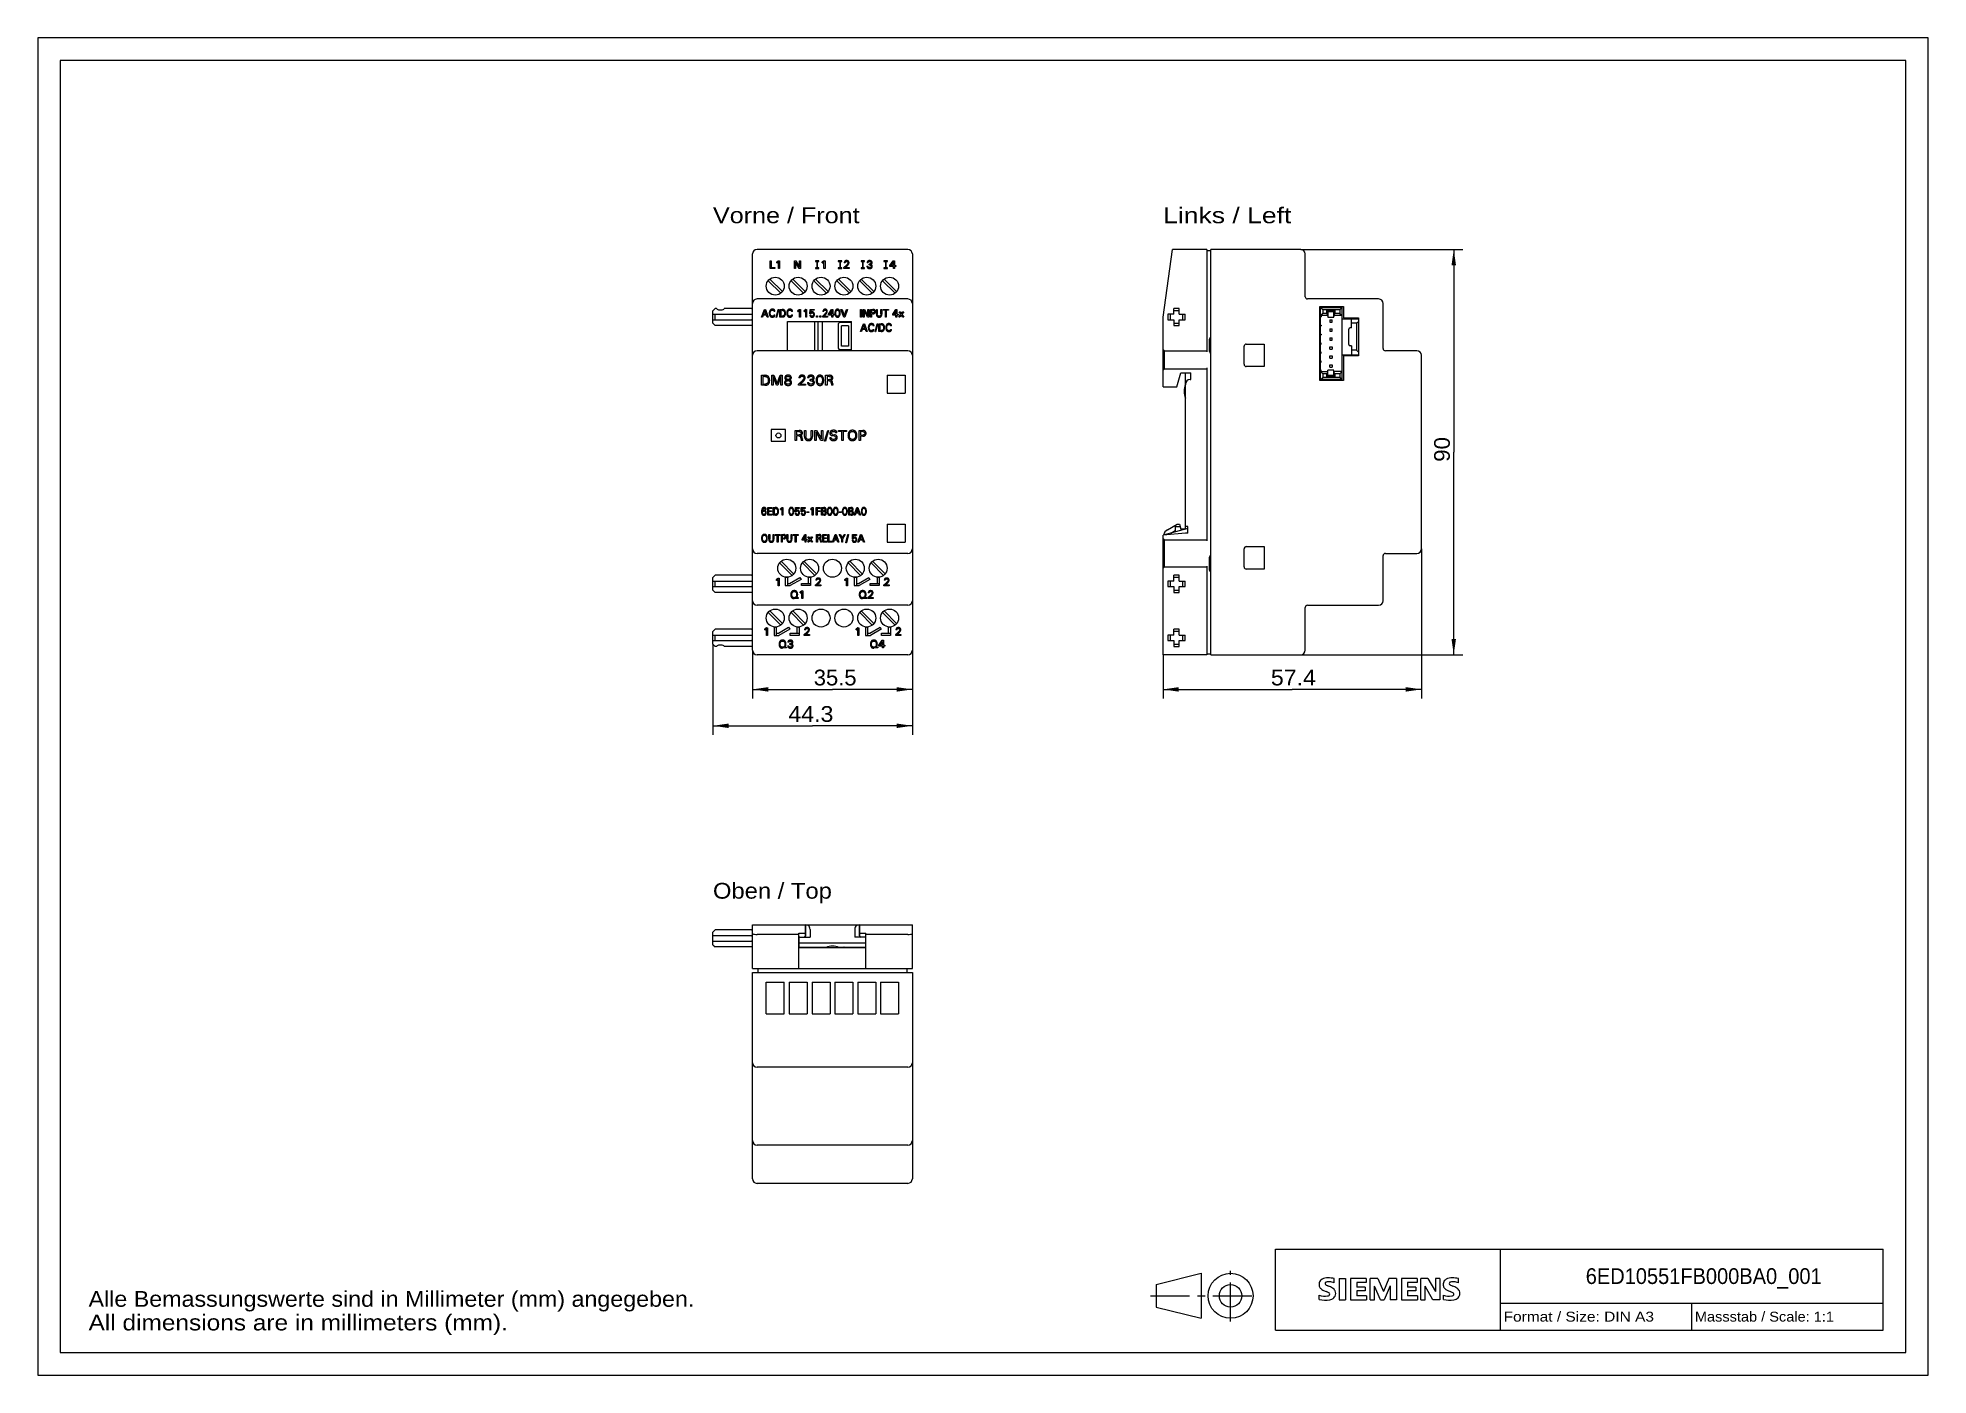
# Model space of a CAD drawing. Extents: x 0 to 420, y 0 to 297.
import ezdxf
from ezdxf.enums import TextEntityAlignment as Align

# ---------------------------------------------------------------- set-up
doc = ezdxf.new("R2010")
doc.units = 0
doc.header["$LTSCALE"] = 23.1
doc.linetypes.add('CENTER', pattern=[0.6, 0.375, -0.075, 0.075, -0.075])
doc.layers.get('0').update_dxf_attribs({"linetype": 'CONTINUOUS'})
for name, color, linetype in [('10000_FRONT', 7, 'CONTINUOUS'), ('10100_DIM_FRONT', 7, 'CONTINUOUS'), ('10300_FRONT_GERMAN_ENGLISH', 7, 'CONTINUOUS'), ('11000_LEFT', 7, 'CONTINUOUS'), ('11100_DIM_LEFT', 7, 'CONTINUOUS'), ('11300_LEFT_GERMAN_ENGLISH', 7, 'CONTINUOUS'), ('13000_TOP', 7, 'CONTINUOUS'), ('13300_TOP_GERMAN_ENGLISH', 7, 'CONTINUOUS'), ('90000_FRAME', 7, 'CONTINUOUS'), ('91000_TIP', 7, 'CONTINUOUS')]:
    doc.layers.add(name, color=color, linetype=linetype)
doc.dimstyles.get("Standard").update_dxf_attribs({"dimtxt": 2.5, "dimasz": 2.5, "dimexe": 1.25, "dimexo": 0.625, "dimtad": 1, "dimcen": 2.5, "dimazin": 3, "dimtfac": 1, "dimtmove": 0, "dimatfit": 3})

msp = doc.modelspace()

# ---------------------------------------------------------------- texts
at = {"color": 7, "linetype": 'CONTINUOUS'}
for s, p, p2 in [('Alle Bemassungswerte sind in Millimeter (mm) angegeben.', (11.276, 15.19), (145.859, 15.19)), ('All dimensions are in millimeters (mm).', (11.276, 9.94), (104.442, 9.94))]:
    msp.add_text(s, height=3.5, dxfattribs=at).set_placement(p, p2, align=Align.FIT)
at = {"layer": '10000_FRONT', "color": 7, "linetype": 'CONTINUOUS'}
msp.add_text('SIEMENS', height=0.05, dxfattribs=at).set_placement((159.77, 159.981), (160.034, 159.981), align=Align.FIT)
at = {"layer": '10300_FRONT_GERMAN_ENGLISH', "color": 7, "linetype": 'CONTINUOUS'}
msp.add_text('Vorne / Front', height=3.5, dxfattribs=at).set_placement((150.003, 255.836), (182.586, 255.836), align=Align.FIT)
at = {"layer": '11300_LEFT_GERMAN_ENGLISH', "color": 7, "linetype": 'CONTINUOUS'}
msp.add_text('Links / Left', height=3.5, dxfattribs=at).set_placement((250.01, 255.828), (278.51, 255.828), align=Align.FIT)
at = {"layer": '13300_TOP_GERMAN_ENGLISH', "color": 7, "linetype": 'CONTINUOUS'}
msp.add_text('Oben / Top', height=3.5, dxfattribs=at).set_placement((150.007, 105.825), (176.424, 105.825), align=Align.FIT)
at = {"layer": '90000_FRAME', "color": 7, "linetype": 'CONTINUOUS'}
for s, height, p, p2 in [('6ED10551FB000BA0_001', 3.5, (343.917, 20.25), (396.333, 20.25)), ('Format / Size: DIN A3', 2.2, (325.66, 11.9), (359.079, 11.9)), ('Massstab / Scale: 1:1', 2.2, (368.16, 11.9), (399.065, 11.9))]:
    msp.add_text(s, height=height, dxfattribs=at).set_placement(p, p2, align=Align.FIT)

# ---------------------------------------------------------------- blocks, each defined once
blk = doc.blocks.new('*D0')
at = {"layer": '10100_DIM_FRONT', "color": 7, "linetype": 'CONTINUOUS'}
for p, q in [((150, 162.35), (150, 142.22)), ((194.3, 161), (194.3, 142.22)), ((150, 144.22), (172.15, 144.22)), ((194.3, 144.22), (172.15, 144.22))]:
    blk.add_line(p, q, dxfattribs=at)
for points in [[(153.5, 144.72), (150, 144.22), (153.5, 143.72)], [(190.8, 143.72), (194.3, 144.22), (190.8, 144.72)]]:
    blk.add_solid(points, dxfattribs=at)
blk.add_text('44.3', height=3.5, dxfattribs=at).set_placement((166.76, 145.09), (176.76, 145.09), align=Align.FIT)
blk = doc.blocks.new('*D1')
at = {"layer": '10100_DIM_FRONT', "color": 7, "linetype": 'CONTINUOUS'}
for p, q in [((158.8, 161), (158.8, 150.3)), ((194.3, 161), (194.3, 150.3)), ((158.8, 152.3), (176.55, 152.3)), ((194.3, 152.3), (176.55, 152.3))]:
    blk.add_line(p, q, dxfattribs=at)
for points in [[(162.3, 152.8), (158.8, 152.3), (162.3, 151.8)], [(190.8, 151.8), (194.3, 152.3), (190.8, 152.8)]]:
    blk.add_solid(points, dxfattribs=at)
blk.add_text('35.5', height=3.5, dxfattribs=at).set_placement((172.4, 153.18), (181.9, 153.18), align=Align.FIT)
blk = doc.blocks.new('*D2')
at = {"layer": '11100_DIM_LEFT', "color": 7, "linetype": 'CONTINUOUS'}
for p, q in [((307.4, 183.5), (307.4, 150.3)), ((250, 160), (250, 150.3)), ((250, 152.3), (278.7, 152.3)), ((307.4, 152.3), (278.7, 152.3))]:
    blk.add_line(p, q, dxfattribs=at)
for points in [[(253.5, 152.8), (250, 152.3), (253.5, 151.8)], [(303.9, 151.8), (307.4, 152.3), (303.9, 152.8)]]:
    blk.add_solid(points, dxfattribs=at)
blk.add_text('57.4', height=3.5, dxfattribs=at).set_placement((273.96, 153.18), (283.96, 153.18), align=Align.FIT)
blk = doc.blocks.new('*D3')
at = {"layer": '11100_DIM_LEFT', "color": 7, "linetype": 'CONTINUOUS'}
for p, q in [((280.6, 250), (316.59, 250)), ((314.59, 250), (314.59, 205)), ((314.59, 160), (314.59, 205)), ((280.6, 160), (316.59, 160))]:
    blk.add_line(p, q, dxfattribs=at)
for points in [[(315.09, 246.5), (314.59, 250), (314.09, 246.5)], [(314.09, 163.5), (314.59, 160), (315.09, 163.5)]]:
    blk.add_solid(points, dxfattribs=at)
blk.add_text('90', height=3.5, rotation=90, dxfattribs=at).set_placement((313.72, 202.84), (313.72, 208.34), align=Align.FIT)

# ---------------------------------------------------------------- dimensions: what is measured, and where the dimension line sits
at = {"layer": '10100_DIM_FRONT', "color": 7, "linetype": 'CONTINUOUS'}
dim = msp.add_linear_dim(base=(150, 144.217), p1=(194.3, 161), p2=(150, 162.35), angle=180, dimstyle='Standard', dxfattribs=at)
dim.commit()
dim.dimension.update_dxf_attribs({"geometry": '*D0', "text_midpoint": (171.758, 146.842), "dimtype": 128})
dim = msp.add_linear_dim(base=(194.3, 152.3), p1=(158.8, 161), p2=(194.3, 161), dimstyle='Standard', dxfattribs=at)
dim.commit()
dim.dimension.update_dxf_attribs({"geometry": '*D1', "text_midpoint": (177.147, 154.925), "dimtype": 128})
at = {"layer": '11100_DIM_LEFT', "color": 7, "linetype": 'CONTINUOUS'}
dim = msp.add_linear_dim(base=(314.591, 250), p1=(280.6, 160), p2=(280.6, 250), angle=90, dimstyle='Standard', dxfattribs=at)
dim.commit()
dim.dimension.update_dxf_attribs({"geometry": '*D3', "text_midpoint": (311.966, 205.592), "dimtype": 128})
dim = msp.add_linear_dim(base=(307.4, 152.3), p1=(250, 160), p2=(307.4, 183.5), dimstyle='Standard', dxfattribs=at)
dim.commit()
dim.dimension.update_dxf_attribs({"geometry": '*D2', "text_midpoint": (278.963, 154.925), "dimtype": 128})

# ---------------------------------------------------------------- linework, layer by layer
at = {"layer": '10000_FRONT', "color": 7, "linetype": 'CONTINUOUS'}
for p, q in [((158.8, 161), (158.8, 249)), ((193.3, 250), (159.8, 250)), ((194.3, 249), (194.3, 161)), ((162.7, 245.8), (162.7, 247.5)), ((162.7, 247.5), (162.933, 247.5)), ((163.735, 245.8), (162.7, 245.8)), ((162.933, 247.5), (162.933, 245.993)), ((162.933, 245.993), (163.735, 245.993)), ((163.735, 245.993), (163.735, 245.8)), ((164.191, 247.235), (164.176, 247.229)), ((164.176, 247.017), (164.176, 247.229)), ((164.176, 247.017), (164.197, 247.025)), ((164.206, 247.241), (164.191, 247.235)), ((164.197, 247.025), (164.218, 247.034)), ((164.221, 247.247), (164.206, 247.241)), ((164.218, 247.034), (164.239, 247.042)), ((164.236, 247.254), (164.221, 247.247)), ((164.251, 247.261), (164.236, 247.254)), ((164.239, 247.042), (164.26, 247.051)), ((164.265, 247.268), (164.251, 247.261)), ((164.26, 247.051), (164.28, 247.061)), ((164.28, 247.275), (164.265, 247.268)), ((164.294, 247.282), (164.28, 247.275)), ((164.28, 247.061), (164.296, 247.068)), ((164.309, 247.29), (164.294, 247.282)), ((164.296, 247.068), (164.311, 247.075)), ((164.323, 247.298), (164.309, 247.29)), ((164.311, 247.075), (164.326, 247.082)), ((164.337, 247.305), (164.323, 247.298)), ((164.326, 247.082), (164.341, 247.09)), ((164.351, 247.314), (164.337, 247.305)), ((164.341, 247.09), (164.356, 247.097)), ((164.365, 247.322), (164.351, 247.314)), ((164.356, 247.097), (164.37, 247.105)), ((164.379, 247.33), (164.365, 247.322)), ((164.37, 247.105), (164.383, 247.112)), ((164.392, 247.339), (164.379, 247.33)), ((164.383, 247.112), (164.396, 247.12)), ((164.406, 247.348), (164.392, 247.339)), ((164.396, 247.12), (164.409, 247.127)), ((164.419, 247.357), (164.406, 247.348)), ((164.409, 247.127), (164.421, 247.135)), ((164.432, 247.366), (164.419, 247.357)), ((164.421, 247.135), (164.433, 247.143)), ((164.446, 247.375), (164.432, 247.366)), ((164.433, 247.143), (164.446, 247.151)), ((164.459, 247.385), (164.446, 247.375)), ((164.446, 247.151), (164.456, 247.158)), ((164.456, 247.158), (164.467, 247.165)), ((164.472, 247.395), (164.459, 247.385)), ((164.467, 247.165), (164.478, 247.173)), ((164.485, 247.405), (164.472, 247.395)), ((164.478, 247.173), (164.489, 247.181)), ((164.497, 247.415), (164.485, 247.405)), ((164.489, 247.181), (164.5, 247.19)), ((164.51, 247.425), (164.497, 247.415)), ((164.5, 247.19), (164.512, 247.198)), ((164.523, 247.435), (164.51, 247.425)), ((164.512, 247.198), (164.53, 247.213)), ((164.535, 247.446), (164.523, 247.435)), ((164.53, 247.213), (164.548, 247.228)), ((164.547, 247.457), (164.535, 247.446)), ((164.559, 247.468), (164.547, 247.457)), ((164.548, 245.8), (164.548, 247.228)), ((164.776, 245.8), (164.548, 245.8)), ((164.571, 247.479), (164.559, 247.468)), ((164.583, 247.49), (164.571, 247.479)), ((164.583, 247.49), (164.776, 247.49)), ((164.776, 247.49), (164.776, 245.8)), ((168.1, 245.8), (168.1, 247.5)), ((168.1, 247.5), (168.402, 247.5)), ((168.331, 245.8), (168.1, 245.8)), ((168.331, 247.21), (168.331, 245.8)), ((169.152, 245.8), (168.331, 247.21)), ((168.402, 247.5), (169.233, 246.075)), ((169.464, 245.8), (169.152, 245.8)), ((169.233, 246.075), (169.233, 247.5)), ((169.233, 247.5), (169.464, 247.5)), ((169.464, 247.5), (169.464, 245.8)), ((172.75, 247.5), (172.75, 247.35)), ((173.55, 247.5), (172.75, 247.5)), ((172.75, 247.35), (173.55, 247.35)), ((172.75, 245.95), (172.75, 245.8)), ((173.55, 245.95), (172.75, 245.95)), ((172.75, 245.8), (173.55, 245.8)), ((173.075, 247.35), (173.075, 245.95)), ((173.225, 245.95), (173.225, 247.35)), ((173.55, 247.35), (173.55, 247.5)), ((173.55, 245.8), (173.55, 245.95)), ((174.315, 247.235), (174.3, 247.229)), ((174.3, 247.017), (174.3, 247.229)), ((174.3, 247.017), (174.321, 247.025)), ((174.33, 247.241), (174.315, 247.235)), ((174.321, 247.025), (174.342, 247.034)), ((174.345, 247.247), (174.33, 247.241)), ((174.342, 247.034), (174.363, 247.042)), ((174.36, 247.254), (174.345, 247.247)), ((174.375, 247.261), (174.36, 247.254)), ((174.363, 247.042), (174.384, 247.051)), ((174.389, 247.268), (174.375, 247.261)), ((174.384, 247.051), (174.404, 247.061)), ((174.404, 247.275), (174.389, 247.268)), ((174.418, 247.282), (174.404, 247.275)), ((174.404, 247.061), (174.42, 247.068)), ((174.433, 247.29), (174.418, 247.282)), ((174.42, 247.068), (174.435, 247.075)), ((174.447, 247.298), (174.433, 247.29)), ((174.435, 247.075), (174.45, 247.082)), ((174.461, 247.305), (174.447, 247.298)), ((174.45, 247.082), (174.465, 247.09)), ((174.475, 247.314), (174.461, 247.305)), ((174.465, 247.09), (174.48, 247.097)), ((174.489, 247.322), (174.475, 247.314)), ((174.48, 247.097), (174.494, 247.105)), ((174.503, 247.33), (174.489, 247.322)), ((174.494, 247.105), (174.507, 247.112)), ((174.516, 247.339), (174.503, 247.33)), ((174.507, 247.112), (174.52, 247.12)), ((174.53, 247.348), (174.516, 247.339)), ((174.52, 247.12), (174.533, 247.127)), ((174.543, 247.357), (174.53, 247.348)), ((174.533, 247.127), (174.545, 247.135)), ((174.557, 247.366), (174.543, 247.357)), ((174.545, 247.135), (174.558, 247.143)), ((174.57, 247.375), (174.557, 247.366)), ((174.558, 247.143), (174.57, 247.151)), ((174.583, 247.385), (174.57, 247.375)), ((174.57, 247.151), (174.581, 247.158)), ((174.581, 247.158), (174.591, 247.165)), ((174.596, 247.395), (174.583, 247.385)), ((174.591, 247.165), (174.602, 247.173)), ((174.609, 247.405), (174.596, 247.395)), ((174.602, 247.173), (174.613, 247.181)), ((174.622, 247.415), (174.609, 247.405)), ((174.613, 247.181), (174.624, 247.19)), ((174.634, 247.425), (174.622, 247.415)), ((174.624, 247.19), (174.636, 247.198)), ((174.647, 247.435), (174.634, 247.425)), ((174.636, 247.198), (174.654, 247.213)), ((174.659, 247.446), (174.647, 247.435)), ((174.654, 247.213), (174.672, 247.228)), ((174.671, 247.457), (174.659, 247.446)), ((174.683, 247.468), (174.671, 247.457)), ((174.672, 245.8), (174.672, 247.228)), ((174.9, 245.8), (174.672, 245.8)), ((174.695, 247.479), (174.683, 247.468)), ((174.707, 247.49), (174.695, 247.479)), ((174.707, 247.49), (174.9, 247.49)), ((174.9, 247.49), (174.9, 245.8)), ((177.83, 247.5), (177.83, 247.35)), ((178.63, 247.5), (177.83, 247.5)), ((177.83, 247.35), (178.63, 247.35)), ((177.83, 245.95), (177.83, 245.8)), ((178.63, 245.95), (177.83, 245.95)), ((177.83, 245.8), (178.63, 245.8)), ((178.155, 247.35), (178.155, 245.95)), ((178.305, 245.95), (178.305, 247.35)), ((178.63, 247.35), (178.63, 247.5)), ((178.63, 245.8), (178.63, 245.95)), ((179.149, 246.041), (179.1, 246.004)), ((179.1, 245.8), (179.1, 246.004)), ((180.272, 245.8), (179.1, 245.8)), ((179.198, 246.08), (179.149, 246.041)), ((179.171, 247.079), (179.17, 247.07)), ((179.17, 247.07), (179.17, 247.06)), ((179.17, 247.06), (179.17, 247.05)), ((179.17, 247.05), (179.17, 247.041)), ((179.39, 247.041), (179.17, 247.041)), ((179.172, 247.098), (179.171, 247.089)), ((179.171, 247.089), (179.171, 247.079)), ((179.173, 247.108), (179.172, 247.098)), ((179.174, 247.118), (179.173, 247.108)), ((179.175, 247.127), (179.174, 247.118)), ((179.177, 247.137), (179.175, 247.127)), ((179.179, 247.146), (179.177, 247.137)), ((179.18, 247.156), (179.179, 247.146)), ((179.182, 247.165), (179.18, 247.156)), ((179.185, 247.175), (179.182, 247.165)), ((179.187, 247.184), (179.185, 247.175)), ((179.189, 247.192), (179.187, 247.184)), ((179.192, 247.201), (179.189, 247.192)), ((179.194, 247.209), (179.192, 247.201)), ((179.197, 247.218), (179.194, 247.209)), ((179.2, 247.226), (179.197, 247.218)), ((179.247, 246.119), (179.198, 246.08)), ((179.203, 247.234), (179.2, 247.226)), ((179.207, 247.242), (179.203, 247.234)), ((179.21, 247.25), (179.207, 247.242)), ((179.214, 247.258), (179.21, 247.25)), ((179.217, 247.266), (179.214, 247.258)), ((179.221, 247.274), (179.217, 247.266)), ((179.225, 247.282), (179.221, 247.274)), ((179.229, 247.289), (179.225, 247.282)), ((179.234, 247.297), (179.229, 247.289)), ((179.238, 247.304), (179.234, 247.297)), ((179.243, 247.311), (179.238, 247.304)), ((179.247, 247.318), (179.243, 247.311)), ((179.252, 247.325), (179.247, 247.318)), ((179.295, 246.158), (179.247, 246.119)), ((179.257, 247.331), (179.252, 247.325)), ((179.262, 247.338), (179.257, 247.331)), ((179.267, 247.344), (179.262, 247.338)), ((179.272, 247.35), (179.267, 247.344)), ((179.277, 247.357), (179.272, 247.35)), ((179.283, 247.363), (179.277, 247.357)), ((179.288, 247.369), (179.283, 247.363)), ((179.294, 247.375), (179.288, 247.369)), ((179.3, 247.38), (179.294, 247.375)), ((179.341, 246.197), (179.295, 246.158)), ((179.306, 247.386), (179.3, 247.38)), ((179.312, 247.392), (179.306, 247.386)), ((179.318, 247.397), (179.312, 247.392)), ((179.324, 247.402), (179.318, 247.397)), ((179.341, 247.416), (179.324, 247.402)), ((179.358, 247.428), (179.341, 247.416)), ((179.387, 246.236), (179.341, 246.197)), ((179.375, 247.44), (179.358, 247.428)), ((179.393, 247.451), (179.375, 247.44)), ((179.377, 245.986), (179.413, 246.016)), ((179.377, 245.986), (180.272, 245.986)), ((179.432, 246.276), (179.387, 246.236)), ((179.39, 247.052), (179.391, 247.063)), ((179.39, 247.041), (179.39, 247.052)), ((179.391, 247.074), (179.392, 247.084)), ((179.391, 247.063), (179.391, 247.074)), ((179.392, 247.084), (179.394, 247.095)), ((179.412, 247.461), (179.393, 247.451)), ((179.394, 247.095), (179.396, 247.106)), ((179.396, 247.106), (179.398, 247.117)), ((179.398, 247.117), (179.4, 247.128)), ((179.4, 247.128), (179.402, 247.136)), ((179.402, 247.136), (179.405, 247.145)), ((179.405, 247.145), (179.407, 247.153)), ((179.407, 247.153), (179.41, 247.161)), ((179.41, 247.161), (179.413, 247.169)), ((179.431, 247.471), (179.412, 247.461)), ((179.413, 247.169), (179.417, 247.178)), ((179.413, 246.016), (179.45, 246.045)), ((179.417, 247.178), (179.42, 247.186)), ((179.42, 247.186), (179.424, 247.193)), ((179.424, 247.193), (179.429, 247.201)), ((179.429, 247.201), (179.433, 247.208)), ((179.451, 247.48), (179.431, 247.471)), ((179.477, 246.317), (179.432, 246.276)), ((179.433, 247.208), (179.438, 247.216)), ((179.438, 247.216), (179.443, 247.223)), ((179.443, 247.223), (179.448, 247.23)), ((179.448, 247.23), (179.453, 247.236)), ((179.45, 246.045), (179.487, 246.075)), ((179.472, 247.488), (179.451, 247.48)), ((179.453, 247.236), (179.459, 247.243)), ((179.459, 247.243), (179.464, 247.249)), ((179.464, 247.249), (179.47, 247.255)), ((179.47, 247.255), (179.477, 247.261)), ((179.493, 247.495), (179.472, 247.488)), ((179.477, 247.261), (179.484, 247.268)), ((179.52, 246.357), (179.477, 246.317)), ((179.484, 247.268), (179.491, 247.274)), ((179.487, 246.075), (179.561, 246.135)), ((179.491, 247.274), (179.499, 247.28)), ((179.514, 247.501), (179.493, 247.495)), ((179.499, 247.28), (179.507, 247.286)), ((179.507, 247.286), (179.515, 247.292)), ((179.535, 247.507), (179.514, 247.501)), ((179.515, 247.292), (179.523, 247.297)), ((179.562, 246.397), (179.52, 246.357)), ((179.523, 247.297), (179.531, 247.302)), ((179.531, 247.302), (179.54, 247.306)), ((179.557, 247.512), (179.535, 247.507)), ((179.54, 247.306), (179.549, 247.311)), ((179.549, 247.311), (179.558, 247.315)), ((179.581, 247.516), (179.557, 247.512)), ((179.558, 247.315), (179.568, 247.319)), ((179.561, 246.135), (179.599, 246.166)), ((179.604, 246.438), (179.562, 246.397)), ((179.568, 247.319), (179.577, 247.322)), ((179.577, 247.322), (179.587, 247.325)), ((179.606, 247.519), (179.581, 247.516)), ((179.587, 247.325), (179.596, 247.328)), ((179.596, 247.328), (179.606, 247.331)), ((179.599, 246.166), (179.636, 246.196)), ((179.646, 246.48), (179.604, 246.438)), ((179.63, 247.522), (179.606, 247.519)), ((179.606, 247.331), (179.616, 247.333)), ((179.616, 247.333), (179.627, 247.335)), ((179.627, 247.335), (179.637, 247.337)), ((179.654, 247.524), (179.63, 247.522)), ((179.636, 246.196), (179.674, 246.227)), ((179.637, 247.337), (179.648, 247.339)), ((179.677, 246.511), (179.646, 246.48)), ((179.648, 247.339), (179.659, 247.34)), ((179.679, 247.525), (179.654, 247.524)), ((179.659, 247.34), (179.67, 247.341)), ((179.67, 247.341), (179.681, 247.342)), ((179.674, 246.227), (179.711, 246.258)), ((179.707, 246.544), (179.677, 246.511)), ((179.704, 247.525), (179.679, 247.525)), ((179.681, 247.342), (179.693, 247.342)), ((179.693, 247.342), (179.704, 247.342)), ((179.728, 247.525), (179.704, 247.525)), ((179.704, 247.342), (179.716, 247.342)), ((179.737, 246.576), (179.707, 246.544)), ((179.711, 246.258), (179.748, 246.289)), ((179.716, 247.342), (179.728, 247.342)), ((179.752, 247.524), (179.728, 247.525)), ((179.728, 247.342), (179.741, 247.341)), ((179.767, 246.61), (179.737, 246.576)), ((179.741, 247.341), (179.753, 247.34)), ((179.748, 246.289), (179.784, 246.321)), ((179.775, 247.523), (179.752, 247.524)), ((179.753, 247.34), (179.765, 247.338)), ((179.765, 247.338), (179.777, 247.337)), ((179.796, 246.643), (179.767, 246.61)), ((179.799, 247.52), (179.775, 247.523)), ((179.777, 247.337), (179.789, 247.335)), ((179.784, 246.321), (179.82, 246.354)), ((179.789, 247.335), (179.799, 247.333)), ((179.824, 246.677), (179.796, 246.643)), ((179.823, 247.517), (179.799, 247.52)), ((179.799, 247.333), (179.808, 247.33)), ((179.808, 247.33), (179.818, 247.328)), ((179.818, 247.328), (179.827, 247.325)), ((179.82, 246.354), (179.855, 246.387)), ((179.847, 247.513), (179.823, 247.517)), ((179.852, 246.712), (179.824, 246.677)), ((179.827, 247.325), (179.836, 247.322)), ((179.836, 247.322), (179.845, 247.319)), ((179.845, 247.319), (179.854, 247.315)), ((179.868, 247.509), (179.847, 247.513)), ((179.868, 246.733), (179.852, 246.712)), ((179.854, 247.315), (179.863, 247.312)), ((179.855, 246.387), (179.879, 246.41)), ((179.863, 247.312), (179.871, 247.308)), ((179.889, 247.504), (179.868, 247.509)), ((179.883, 246.753), (179.868, 246.733)), ((179.871, 247.308), (179.88, 247.304)), ((179.879, 246.41), (179.902, 246.434)), ((179.88, 247.304), (179.888, 247.299)), ((179.898, 246.774), (179.883, 246.753)), ((179.888, 247.299), (179.895, 247.295)), ((179.91, 247.499), (179.889, 247.504)), ((179.895, 247.295), (179.903, 247.29)), ((179.912, 246.795), (179.898, 246.774)), ((179.902, 246.434), (179.925, 246.458)), ((179.903, 247.29), (179.911, 247.285)), ((179.93, 247.492), (179.91, 247.499)), ((179.911, 247.285), (179.918, 247.279)), ((179.926, 246.817), (179.912, 246.795)), ((179.918, 247.279), (179.925, 247.273)), ((179.925, 247.273), (179.932, 247.268)), ((179.925, 246.458), (179.948, 246.482)), ((179.94, 246.839), (179.926, 246.817)), ((179.951, 247.485), (179.93, 247.492)), ((179.932, 247.268), (179.938, 247.262)), ((179.938, 247.262), (179.944, 247.257)), ((179.952, 246.861), (179.94, 246.839)), ((179.944, 247.257), (179.95, 247.251)), ((179.948, 246.482), (179.97, 246.507)), ((179.95, 247.251), (179.956, 247.244)), ((179.971, 247.477), (179.951, 247.485)), ((179.964, 246.884), (179.952, 246.861)), ((179.956, 247.244), (179.961, 247.238)), ((179.961, 247.238), (179.966, 247.231)), ((179.976, 246.907), (179.964, 246.884)), ((179.966, 247.231), (179.971, 247.225)), ((179.97, 246.507), (179.992, 246.532)), ((179.989, 247.469), (179.971, 247.477)), ((179.971, 247.225), (179.976, 247.218)), ((179.976, 247.218), (179.981, 247.21)), ((179.982, 246.922), (179.976, 246.907)), ((179.981, 247.21), (179.985, 247.203)), ((179.989, 246.938), (179.982, 246.922)), ((179.985, 247.203), (179.989, 247.196)), ((180.007, 247.46), (179.989, 247.469)), ((179.989, 247.196), (179.992, 247.188)), ((179.994, 246.953), (179.989, 246.938)), ((179.992, 247.188), (179.996, 247.18)), ((179.992, 246.532), (180.013, 246.557)), ((180, 246.969), (179.994, 246.953)), ((179.996, 247.18), (179.999, 247.172)), ((179.999, 247.172), (180.002, 247.164)), ((180.004, 246.985), (180, 246.969)), ((180.002, 247.164), (180.004, 247.156)), ((180.004, 247.156), (180.007, 247.148)), ((180.008, 247), (180.004, 246.985)), ((180.025, 247.45), (180.007, 247.46)), ((180.007, 247.148), (180.009, 247.139)), ((180.012, 247.016), (180.008, 247)), ((180.009, 247.139), (180.011, 247.13)), ((180.011, 247.13), (180.013, 247.121)), ((180.014, 247.033), (180.012, 247.016)), ((180.013, 247.121), (180.014, 247.112)), ((180.013, 246.557), (180.033, 246.583)), ((180.014, 247.112), (180.015, 247.102)), ((180.016, 247.049), (180.014, 247.033)), ((180.015, 247.102), (180.016, 247.093)), ((180.016, 247.093), (180.017, 247.084)), ((180.017, 247.065), (180.016, 247.049)), ((180.017, 247.084), (180.017, 247.074)), ((180.017, 247.074), (180.017, 247.065)), ((180.043, 247.44), (180.025, 247.45)), ((180.033, 246.583), (180.053, 246.61)), ((180.059, 247.429), (180.043, 247.44)), ((180.053, 246.61), (180.072, 246.637)), ((180.076, 247.417), (180.059, 247.429)), ((180.072, 246.637), (180.091, 246.664)), ((180.09, 247.406), (180.076, 247.417)), ((180.104, 247.394), (180.09, 247.406)), ((180.091, 246.664), (180.108, 246.692)), ((180.118, 247.381), (180.104, 247.394)), ((180.108, 246.692), (180.126, 246.721)), ((180.131, 247.368), (180.118, 247.381)), ((180.126, 246.721), (180.142, 246.75)), ((180.143, 247.354), (180.131, 247.368)), ((180.142, 246.75), (180.152, 246.77)), ((180.155, 247.34), (180.143, 247.354)), ((180.152, 246.77), (180.163, 246.791)), ((180.166, 247.325), (180.155, 247.34)), ((180.163, 246.791), (180.172, 246.812)), ((180.176, 247.31), (180.166, 247.325)), ((180.172, 246.812), (180.182, 246.833)), ((180.185, 247.295), (180.176, 247.31)), ((180.182, 246.833), (180.19, 246.854)), ((180.193, 247.279), (180.185, 247.295)), ((180.19, 246.854), (180.198, 246.875)), ((180.201, 247.262), (180.193, 247.279)), ((180.198, 246.875), (180.206, 246.897)), ((180.208, 247.246), (180.201, 247.262)), ((180.206, 246.897), (180.213, 246.919)), ((180.214, 247.229), (180.208, 247.246)), ((180.213, 246.919), (180.219, 246.941)), ((180.219, 247.211), (180.214, 247.229)), ((180.225, 247.192), (180.219, 247.211)), ((180.219, 246.941), (180.224, 246.963)), ((180.224, 246.963), (180.228, 246.985)), ((180.229, 247.173), (180.225, 247.192)), ((180.228, 246.985), (180.232, 247.007)), ((180.232, 247.153), (180.229, 247.173)), ((180.235, 247.134), (180.232, 247.153)), ((180.232, 247.007), (180.235, 247.03)), ((180.236, 247.114), (180.235, 247.134)), ((180.235, 247.03), (180.237, 247.052)), ((180.237, 247.094), (180.236, 247.114)), ((180.237, 247.075), (180.237, 247.094)), ((180.237, 247.052), (180.237, 247.075)), ((180.272, 245.986), (180.272, 245.8)), ((182.9, 247.5), (182.9, 247.35)), ((183.7, 247.5), (182.9, 247.5)), ((182.9, 247.35), (183.7, 247.35)), ((182.9, 245.95), (182.9, 245.8)), ((183.7, 245.95), (182.9, 245.95)), ((182.9, 245.8), (183.7, 245.8)), ((183.225, 247.35), (183.225, 245.95)), ((183.375, 245.95), (183.375, 247.35)), ((183.7, 247.35), (183.7, 247.5)), ((183.7, 245.8), (183.7, 245.95)), ((184.2, 246.264), (184.203, 246.246)), ((184.2, 246.264), (184.433, 246.264)), ((184.203, 246.246), (184.206, 246.227)), ((184.206, 246.227), (184.21, 246.209)), ((184.21, 246.209), (184.215, 246.191)), ((184.215, 246.191), (184.22, 246.173)), ((184.22, 246.173), (184.226, 246.155)), ((184.226, 246.155), (184.232, 246.138)), ((184.232, 246.138), (184.238, 246.12)), ((184.238, 246.12), (184.245, 246.104)), ((184.245, 246.104), (184.252, 246.088)), ((184.249, 247.096), (184.248, 247.087)), ((184.248, 247.087), (184.248, 247.077)), ((184.248, 247.077), (184.248, 247.067)), ((184.248, 247.067), (184.248, 247.058)), ((184.469, 247.058), (184.248, 247.058)), ((184.25, 247.106), (184.249, 247.096)), ((184.252, 247.125), (184.25, 247.115)), ((184.25, 247.115), (184.25, 247.106)), ((184.253, 247.135), (184.252, 247.125)), ((184.252, 246.088), (184.26, 246.072)), ((184.254, 247.144), (184.253, 247.135)), ((184.256, 247.154), (184.254, 247.144)), ((184.258, 247.163), (184.256, 247.154)), ((184.26, 247.173), (184.258, 247.163)), ((184.262, 247.182), (184.26, 247.173)), ((184.26, 246.072), (184.268, 246.057)), ((184.264, 247.191), (184.262, 247.182)), ((184.267, 247.201), (184.264, 247.191)), ((184.27, 247.21), (184.267, 247.201)), ((184.268, 246.057), (184.277, 246.042)), ((184.273, 247.219), (184.27, 247.21)), ((184.276, 247.228), (184.273, 247.219)), ((184.279, 247.237), (184.276, 247.228)), ((184.277, 246.042), (184.286, 246.027)), ((184.283, 247.245), (184.279, 247.237)), ((184.287, 247.254), (184.283, 247.245)), ((184.286, 246.027), (184.295, 246.012)), ((184.291, 247.263), (184.287, 247.254)), ((184.295, 247.271), (184.291, 247.263)), ((184.299, 247.28), (184.295, 247.271)), ((184.295, 246.012), (184.305, 245.998)), ((184.304, 247.288), (184.299, 247.28)), ((184.308, 247.296), (184.304, 247.288)), ((184.305, 245.998), (184.316, 245.984)), ((184.313, 247.304), (184.308, 247.296)), ((184.318, 247.312), (184.313, 247.304)), ((184.316, 245.984), (184.327, 245.971)), ((184.324, 247.32), (184.318, 247.312)), ((184.329, 247.327), (184.324, 247.32)), ((184.327, 245.971), (184.338, 245.957)), ((184.335, 247.335), (184.329, 247.327)), ((184.341, 247.342), (184.335, 247.335)), ((184.338, 245.957), (184.35, 245.945)), ((184.347, 247.35), (184.341, 247.342)), ((184.354, 247.357), (184.347, 247.35)), ((184.35, 245.945), (184.362, 245.932)), ((184.36, 247.364), (184.354, 247.357)), ((184.367, 247.371), (184.36, 247.364)), ((184.362, 245.932), (184.375, 245.92)), ((184.374, 247.377), (184.367, 247.371)), ((184.381, 247.384), (184.374, 247.377)), ((184.375, 245.92), (184.388, 245.908)), ((184.388, 247.39), (184.381, 247.384)), ((184.395, 247.397), (184.388, 247.39)), ((184.388, 245.908), (184.401, 245.897)), ((184.403, 247.403), (184.395, 247.397)), ((184.401, 245.897), (184.417, 245.885)), ((184.41, 247.409), (184.403, 247.403)), ((184.418, 247.414), (184.41, 247.409)), ((184.417, 245.885), (184.433, 245.873)), ((184.427, 247.421), (184.418, 247.414)), ((184.435, 247.427), (184.427, 247.421)), ((184.435, 246.254), (184.433, 246.264)), ((184.433, 245.873), (184.45, 245.861)), ((184.444, 247.432), (184.435, 247.427)), ((184.438, 246.244), (184.435, 246.254)), ((184.441, 246.234), (184.438, 246.244)), ((184.444, 246.224), (184.441, 246.234)), ((184.453, 247.438), (184.444, 247.432)), ((184.448, 246.215), (184.444, 246.224)), ((184.451, 246.205), (184.448, 246.215)), ((184.45, 245.861), (184.466, 245.85)), ((184.455, 246.195), (184.451, 246.205)), ((184.462, 247.443), (184.453, 247.438)), ((184.459, 246.186), (184.455, 246.195)), ((184.463, 246.176), (184.459, 246.186)), ((184.471, 247.449), (184.462, 247.443)), ((184.467, 246.168), (184.463, 246.176)), ((184.466, 245.85), (184.484, 245.84)), ((184.472, 246.159), (184.467, 246.168)), ((184.469, 247.077), (184.47, 247.086)), ((184.469, 247.067), (184.469, 247.077)), ((184.469, 247.058), (184.469, 247.067)), ((184.47, 247.096), (184.472, 247.105)), ((184.47, 247.086), (184.47, 247.096)), ((184.48, 247.454), (184.471, 247.449)), ((184.472, 247.105), (184.473, 247.115)), ((184.476, 246.151), (184.472, 246.159)), ((184.473, 247.115), (184.475, 247.124)), ((184.475, 247.124), (184.478, 247.133)), ((184.481, 246.142), (184.476, 246.151)), ((184.478, 247.133), (184.48, 247.143)), ((184.49, 247.459), (184.48, 247.454)), ((184.48, 247.143), (184.483, 247.151)), ((184.486, 246.134), (184.481, 246.142)), ((184.483, 247.151), (184.486, 247.16)), ((184.484, 245.84), (184.501, 245.831)), ((184.486, 247.16), (184.489, 247.168)), ((184.491, 246.126), (184.486, 246.134)), ((184.489, 247.168), (184.493, 247.176)), ((184.499, 247.463), (184.49, 247.459)), ((184.496, 246.118), (184.491, 246.126)), ((184.493, 247.176), (184.497, 247.184)), ((184.501, 246.11), (184.496, 246.118)), ((184.497, 247.184), (184.501, 247.192)), ((184.509, 247.468), (184.499, 247.463)), ((184.501, 247.192), (184.505, 247.199)), ((184.507, 246.102), (184.501, 246.11)), ((184.501, 245.831), (184.519, 245.822)), ((184.505, 247.199), (184.51, 247.207)), ((184.513, 246.095), (184.507, 246.102)), ((184.518, 247.472), (184.509, 247.468)), ((184.51, 247.207), (184.515, 247.214)), ((184.518, 246.088), (184.513, 246.095)), ((184.515, 247.214), (184.52, 247.222)), ((184.528, 247.476), (184.518, 247.472)), ((184.524, 246.08), (184.518, 246.088)), ((184.519, 245.822), (184.538, 245.813)), ((184.52, 247.222), (184.526, 247.229)), ((184.531, 246.073), (184.524, 246.08)), ((184.526, 247.229), (184.532, 247.235)), ((184.546, 247.483), (184.528, 247.476)), ((184.537, 246.067), (184.531, 246.073)), ((184.532, 247.235), (184.538, 247.242)), ((184.543, 246.06), (184.537, 246.067)), ((184.538, 247.242), (184.544, 247.249)), ((184.538, 245.813), (184.556, 245.806)), ((184.55, 246.053), (184.543, 246.06)), ((184.544, 247.249), (184.551, 247.255)), ((184.564, 247.49), (184.546, 247.483)), ((184.557, 246.047), (184.55, 246.053)), ((184.551, 247.255), (184.558, 247.261)), ((184.556, 245.806), (184.575, 245.798)), ((184.564, 246.041), (184.557, 246.047)), ((184.558, 247.261), (184.565, 247.267)), ((184.583, 247.495), (184.564, 247.49)), ((184.57, 246.035), (184.564, 246.041)), ((184.565, 247.267), (184.572, 247.272)), ((184.577, 246.03), (184.57, 246.035)), ((184.572, 247.272), (184.581, 247.279)), ((184.575, 245.798), (184.594, 245.792)), ((184.584, 246.025), (184.577, 246.03)), ((184.581, 247.279), (184.591, 247.285)), ((184.601, 247.501), (184.583, 247.495)), ((184.591, 246.02), (184.584, 246.025)), ((184.591, 247.285), (184.6, 247.291)), ((184.598, 246.015), (184.591, 246.02)), ((184.594, 245.792), (184.614, 245.786)), ((184.605, 246.01), (184.598, 246.015)), ((184.6, 247.291), (184.61, 247.296)), ((184.62, 247.505), (184.601, 247.501)), ((184.613, 246.005), (184.605, 246.01)), ((184.61, 247.296), (184.619, 247.302)), ((184.62, 246.001), (184.613, 246.005)), ((184.614, 245.786), (184.633, 245.781)), ((184.619, 247.302), (184.629, 247.307)), ((184.639, 247.509), (184.62, 247.505)), ((184.627, 245.997), (184.62, 246.001)), ((184.635, 245.993), (184.627, 245.997)), ((184.629, 247.307), (184.639, 247.311)), ((184.633, 245.781), (184.653, 245.777)), ((184.643, 245.989), (184.635, 245.993)), ((184.658, 247.513), (184.639, 247.509)), ((184.639, 247.311), (184.65, 247.316)), ((184.651, 245.985), (184.643, 245.989)), ((184.65, 247.316), (184.661, 247.32)), ((184.658, 245.982), (184.651, 245.985)), ((184.653, 245.777), (184.674, 245.772)), ((184.679, 247.516), (184.658, 247.513)), ((184.666, 245.979), (184.658, 245.982)), ((184.661, 247.32), (184.672, 247.323)), ((184.674, 245.976), (184.666, 245.979)), ((184.672, 247.323), (184.683, 247.327)), ((184.682, 245.973), (184.674, 245.976)), ((184.674, 245.772), (184.695, 245.769)), ((184.701, 247.519), (184.679, 247.516)), ((184.682, 246.573), (184.682, 246.764)), ((184.682, 246.764), (184.758, 246.764)), ((184.775, 246.573), (184.682, 246.573)), ((184.691, 245.97), (184.682, 245.973)), ((184.683, 247.327), (184.695, 247.329)), ((184.699, 245.968), (184.691, 245.97)), ((184.695, 247.329), (184.706, 247.332)), ((184.695, 245.769), (184.717, 245.766)), ((184.707, 245.966), (184.699, 245.968)), ((184.722, 247.522), (184.701, 247.519)), ((184.706, 247.332), (184.717, 247.334)), ((184.715, 245.964), (184.707, 245.966)), ((184.725, 245.962), (184.715, 245.964)), ((184.717, 247.334), (184.73, 247.337)), ((184.717, 245.766), (184.738, 245.764)), ((184.744, 247.523), (184.722, 247.522)), ((184.735, 245.96), (184.725, 245.962)), ((184.73, 247.337), (184.743, 247.338)), ((184.745, 245.958), (184.735, 245.96)), ((184.738, 245.764), (184.759, 245.763)), ((184.743, 247.338), (184.755, 247.34)), ((184.765, 247.524), (184.744, 247.523)), ((184.755, 245.957), (184.745, 245.958)), ((184.755, 247.34), (184.768, 247.341)), ((184.765, 245.956), (184.755, 245.957)), ((184.768, 246.764), (184.758, 246.764)), ((184.759, 245.763), (184.781, 245.762)), ((184.787, 247.525), (184.765, 247.524)), ((184.775, 245.955), (184.765, 245.956)), ((184.768, 247.341), (184.781, 247.342)), ((184.779, 246.764), (184.768, 246.764)), ((184.775, 246.573), (184.791, 246.573)), ((184.785, 245.955), (184.775, 245.955)), ((184.789, 246.765), (184.779, 246.764)), ((184.781, 247.342), (184.793, 247.342)), ((184.781, 245.762), (184.802, 245.761)), ((184.795, 245.954), (184.785, 245.955)), ((184.808, 247.525), (184.787, 247.525)), ((184.799, 246.765), (184.789, 246.765)), ((184.791, 246.573), (184.808, 246.573)), ((184.793, 247.342), (184.806, 247.342)), ((184.805, 245.954), (184.795, 245.954)), ((184.81, 246.766), (184.799, 246.765)), ((184.802, 245.761), (184.826, 245.762)), ((184.818, 245.954), (184.805, 245.954)), ((184.806, 247.342), (184.819, 247.342)), ((184.829, 247.525), (184.808, 247.525)), ((184.808, 246.573), (184.825, 246.572)), ((184.82, 246.767), (184.81, 246.766)), ((184.831, 245.955), (184.818, 245.954)), ((184.819, 247.342), (184.832, 247.342)), ((184.831, 246.769), (184.82, 246.767)), ((184.825, 246.572), (184.842, 246.571)), ((184.826, 245.762), (184.849, 245.762)), ((184.85, 247.524), (184.829, 247.525)), ((184.841, 246.77), (184.831, 246.769)), ((184.843, 245.955), (184.831, 245.955)), ((184.832, 247.342), (184.845, 247.341)), ((184.851, 246.772), (184.841, 246.77)), ((184.842, 246.571), (184.859, 246.569)), ((184.856, 245.956), (184.843, 245.955)), ((184.845, 247.341), (184.858, 247.34)), ((184.849, 245.762), (184.872, 245.764)), ((184.871, 247.523), (184.85, 247.524)), ((184.861, 246.774), (184.851, 246.772)), ((184.869, 245.958), (184.856, 245.956)), ((184.858, 247.34), (184.871, 247.338)), ((184.859, 246.569), (184.875, 246.567)), ((184.871, 246.776), (184.861, 246.774)), ((184.882, 245.959), (184.869, 245.958)), ((184.892, 247.522), (184.871, 247.523)), ((184.871, 247.338), (184.884, 247.337)), ((184.88, 246.778), (184.871, 246.776)), ((184.872, 245.764), (184.896, 245.765)), ((184.875, 246.567), (184.888, 246.565)), ((184.89, 246.78), (184.88, 246.778)), ((184.894, 245.961), (184.882, 245.959)), ((184.884, 247.337), (184.897, 247.334)), ((184.888, 246.565), (184.901, 246.563)), ((184.899, 246.783), (184.89, 246.78)), ((184.913, 247.519), (184.892, 247.522)), ((184.907, 245.964), (184.894, 245.961)), ((184.896, 245.765), (184.919, 245.768)), ((184.897, 247.334), (184.908, 247.332)), ((184.909, 246.786), (184.899, 246.783)), ((184.901, 246.563), (184.914, 246.56)), ((184.918, 245.966), (184.907, 245.964)), ((184.908, 247.332), (184.92, 247.329)), ((184.918, 246.789), (184.909, 246.786)), ((184.933, 247.517), (184.913, 247.519)), ((184.914, 246.56), (184.927, 246.557)), ((184.927, 246.792), (184.918, 246.789)), ((184.93, 245.969), (184.918, 245.966)), ((184.919, 245.768), (184.942, 245.771)), ((184.92, 247.329), (184.931, 247.327)), ((184.937, 246.795), (184.927, 246.792)), ((184.927, 246.557), (184.94, 246.554)), ((184.941, 245.972), (184.93, 245.969)), ((184.931, 247.327), (184.942, 247.323)), ((184.954, 247.514), (184.933, 247.517)), ((184.946, 246.799), (184.937, 246.795)), ((184.94, 246.554), (184.952, 246.551)), ((184.952, 245.975), (184.941, 245.972)), ((184.942, 247.323), (184.953, 247.32)), ((184.942, 245.771), (184.965, 245.775)), ((184.955, 246.803), (184.946, 246.799)), ((184.952, 246.551), (184.965, 246.547)), ((184.963, 245.979), (184.952, 245.975)), ((184.953, 247.32), (184.964, 247.316)), ((184.973, 247.51), (184.954, 247.514)), ((184.963, 246.807), (184.955, 246.803)), ((184.972, 246.811), (184.963, 246.807)), ((184.974, 245.983), (184.963, 245.979)), ((184.964, 247.316), (184.975, 247.311)), ((184.965, 246.547), (184.976, 246.543)), ((184.965, 245.775), (184.986, 245.779)), ((184.981, 246.815), (184.972, 246.811)), ((184.991, 247.506), (184.973, 247.51)), ((184.985, 245.987), (184.974, 245.983)), ((184.975, 247.311), (184.984, 247.307)), ((184.976, 246.543), (184.988, 246.539)), ((184.989, 246.82), (184.981, 246.815)), ((184.984, 247.307), (184.993, 247.303)), ((184.995, 245.992), (184.985, 245.987)), ((184.986, 245.779), (185.006, 245.784)), ((184.988, 246.539), (184.999, 246.534)), ((184.998, 246.825), (184.989, 246.82)), ((185.01, 247.502), (184.991, 247.506)), ((184.993, 247.303), (185.001, 247.299)), ((185.005, 245.997), (184.995, 245.992)), ((185.006, 246.83), (184.998, 246.825)), ((184.999, 246.534), (185.011, 246.53)), ((185.001, 247.299), (185.01, 247.294)), ((185.015, 246.002), (185.005, 245.997)), ((185.014, 246.835), (185.006, 246.83)), ((185.006, 245.784), (185.027, 245.789)), ((185.028, 247.497), (185.01, 247.502)), ((185.01, 247.294), (185.018, 247.289)), ((185.011, 246.53), (185.022, 246.524)), ((185.021, 246.839), (185.014, 246.835)), ((185.025, 246.008), (185.015, 246.002)), ((185.018, 247.289), (185.026, 247.284)), ((185.028, 246.844), (185.021, 246.839)), ((185.022, 246.524), (185.033, 246.519)), ((185.034, 246.014), (185.025, 246.008)), ((185.026, 247.284), (185.034, 247.278)), ((185.027, 245.789), (185.047, 245.795)), ((185.046, 247.491), (185.028, 247.497)), ((185.034, 246.848), (185.028, 246.844)), ((185.033, 246.519), (185.043, 246.513)), ((185.034, 247.278), (185.042, 247.272)), ((185.04, 246.853), (185.034, 246.848)), ((185.043, 246.02), (185.034, 246.014)), ((185.046, 246.858), (185.04, 246.853)), ((185.042, 247.272), (185.049, 247.267)), ((185.043, 246.513), (185.052, 246.509)), ((185.052, 246.026), (185.043, 246.02)), ((185.064, 247.485), (185.046, 247.491)), ((185.053, 246.863), (185.046, 246.858)), ((185.047, 245.795), (185.067, 245.801)), ((185.049, 247.267), (185.056, 247.261)), ((185.052, 246.509), (185.06, 246.504)), ((185.061, 246.033), (185.052, 246.026)), ((185.059, 246.868), (185.053, 246.863)), ((185.056, 247.261), (185.063, 247.255)), ((185.064, 246.874), (185.059, 246.868)), ((185.06, 246.504), (185.068, 246.498)), ((185.07, 246.04), (185.061, 246.033)), ((185.063, 247.255), (185.069, 247.249)), ((185.082, 247.478), (185.064, 247.485)), ((185.07, 246.879), (185.064, 246.874)), ((185.067, 245.801), (185.087, 245.808)), ((185.068, 246.498), (185.076, 246.493)), ((185.069, 247.249), (185.076, 247.242)), ((185.076, 246.885), (185.07, 246.879)), ((185.078, 246.046), (185.07, 246.04)), ((185.076, 247.242), (185.082, 247.236)), ((185.081, 246.89), (185.076, 246.885)), ((185.076, 246.493), (185.083, 246.487)), ((185.085, 246.053), (185.078, 246.046)), ((185.086, 246.896), (185.081, 246.89)), ((185.099, 247.471), (185.082, 247.478)), ((185.082, 247.236), (185.088, 247.229)), ((185.083, 246.487), (185.091, 246.481)), ((185.092, 246.06), (185.085, 246.053)), ((185.091, 246.902), (185.086, 246.896)), ((185.087, 245.808), (185.106, 245.816)), ((185.088, 247.229), (185.093, 247.222)), ((185.09, 246.67), (185.105, 246.676)), ((185.098, 246.668), (185.09, 246.67)), ((185.095, 246.908), (185.091, 246.902)), ((185.091, 246.481), (185.098, 246.475)), ((185.099, 246.068), (185.092, 246.06)), ((185.093, 247.222), (185.098, 247.214)), ((185.099, 246.913), (185.095, 246.908)), ((185.098, 247.214), (185.103, 247.207)), ((185.107, 246.666), (185.098, 246.668)), ((185.098, 246.475), (185.105, 246.469)), ((185.115, 247.464), (185.099, 247.471)), ((185.103, 246.919), (185.099, 246.913)), ((185.106, 246.075), (185.099, 246.068)), ((185.103, 247.207), (185.108, 247.199)), ((185.107, 246.925), (185.103, 246.919)), ((185.105, 246.676), (185.12, 246.684)), ((185.105, 246.469), (185.112, 246.462)), ((185.112, 246.083), (185.106, 246.075)), ((185.106, 245.816), (185.122, 245.823)), ((185.111, 246.931), (185.107, 246.925)), ((185.115, 246.664), (185.107, 246.666)), ((185.108, 247.199), (185.112, 247.192)), ((185.114, 246.937), (185.111, 246.931)), ((185.112, 247.192), (185.116, 247.184)), ((185.112, 246.462), (185.118, 246.455)), ((185.119, 246.091), (185.112, 246.083)), ((185.118, 246.944), (185.114, 246.937)), ((185.131, 247.456), (185.115, 247.464)), ((185.123, 246.662), (185.115, 246.664)), ((185.116, 247.184), (185.12, 247.176)), ((185.121, 246.95), (185.118, 246.944)), ((185.118, 246.455), (185.124, 246.449)), ((185.125, 246.099), (185.119, 246.091)), ((185.12, 247.176), (185.123, 247.167)), ((185.12, 246.684), (185.134, 246.691)), ((185.124, 246.957), (185.121, 246.95)), ((185.122, 245.823), (185.137, 245.83)), ((185.123, 247.167), (185.127, 247.159)), ((185.131, 246.66), (185.123, 246.662)), ((185.127, 246.963), (185.124, 246.957)), ((185.124, 246.449), (185.13, 246.442)), ((185.13, 246.108), (185.125, 246.099)), ((185.127, 247.159), (185.13, 247.151)), ((185.129, 246.97), (185.127, 246.963)), ((185.131, 246.977), (185.129, 246.97)), ((185.13, 247.151), (185.132, 247.142)), ((185.13, 246.442), (185.135, 246.435)), ((185.135, 246.117), (185.13, 246.108)), ((185.147, 247.448), (185.131, 247.456)), ((185.133, 246.984), (185.131, 246.977)), ((185.139, 246.657), (185.131, 246.66)), ((185.132, 247.142), (185.135, 247.133)), ((185.135, 246.991), (185.133, 246.984)), ((185.134, 246.691), (185.148, 246.699)), ((185.135, 247.133), (185.137, 247.123)), ((185.137, 246.998), (185.135, 246.991)), ((185.135, 246.435), (185.14, 246.428)), ((185.14, 246.125), (185.135, 246.117)), ((185.137, 247.123), (185.139, 247.114)), ((185.138, 247.005), (185.137, 246.998)), ((185.137, 245.83), (185.153, 245.838)), ((185.14, 247.012), (185.138, 247.005)), ((185.139, 247.114), (185.14, 247.104)), ((185.147, 246.654), (185.139, 246.657)), ((185.14, 247.104), (185.142, 247.094)), ((185.141, 247.019), (185.14, 247.012)), ((185.14, 246.428), (185.144, 246.421)), ((185.145, 246.135), (185.14, 246.125)), ((185.142, 247.026), (185.141, 247.019)), ((185.142, 247.094), (185.142, 247.085)), ((185.142, 247.085), (185.143, 247.075)), ((185.143, 247.041), (185.142, 247.034)), ((185.142, 247.034), (185.142, 247.026)), ((185.143, 247.075), (185.143, 247.065)), ((185.143, 247.065), (185.143, 247.055)), ((185.143, 247.055), (185.143, 247.048)), ((185.143, 247.048), (185.143, 247.041)), ((185.144, 246.421), (185.149, 246.413)), ((185.149, 246.144), (185.145, 246.135)), ((185.163, 247.439), (185.147, 247.448)), ((185.155, 246.651), (185.147, 246.654)), ((185.148, 246.699), (185.162, 246.707)), ((185.149, 246.413), (185.153, 246.405)), ((185.153, 246.153), (185.149, 246.144)), ((185.153, 246.405), (185.157, 246.398)), ((185.157, 246.163), (185.153, 246.153)), ((185.153, 245.838), (185.168, 245.846)), ((185.163, 246.648), (185.155, 246.651)), ((185.157, 246.398), (185.16, 246.39)), ((185.16, 246.172), (185.157, 246.163)), ((185.16, 246.39), (185.163, 246.382)), ((185.163, 246.182), (185.16, 246.172)), ((185.162, 246.707), (185.176, 246.716)), ((185.178, 247.429), (185.163, 247.439)), ((185.171, 246.645), (185.163, 246.648)), ((185.163, 246.382), (185.166, 246.373)), ((185.166, 246.192), (185.163, 246.182)), ((185.166, 246.373), (185.169, 246.364)), ((185.169, 246.203), (185.166, 246.192)), ((185.168, 245.846), (185.183, 245.855)), ((185.169, 246.364), (185.171, 246.355)), ((185.171, 246.214), (185.169, 246.203)), ((185.178, 246.641), (185.171, 246.645)), ((185.171, 246.355), (185.173, 246.346)), ((185.173, 246.225), (185.171, 246.214)), ((185.173, 246.346), (185.175, 246.337)), ((185.175, 246.236), (185.173, 246.225)), ((185.175, 246.337), (185.176, 246.328)), ((185.176, 246.247), (185.175, 246.236)), ((185.176, 246.716), (185.189, 246.725)), ((185.176, 246.328), (185.177, 246.319)), ((185.177, 246.258), (185.176, 246.247)), ((185.177, 246.319), (185.178, 246.31)), ((185.178, 246.269), (185.177, 246.258)), ((185.193, 247.419), (185.178, 247.429)), ((185.186, 246.638), (185.178, 246.641)), ((185.178, 246.31), (185.178, 246.301)), ((185.178, 246.301), (185.178, 246.292)), ((185.178, 246.292), (185.178, 246.28)), ((185.178, 246.28), (185.178, 246.269)), ((185.183, 245.855), (185.197, 245.864)), ((185.194, 246.634), (185.186, 246.638)), ((185.189, 246.725), (185.202, 246.735)), ((185.205, 247.41), (185.193, 247.419)), ((185.201, 246.63), (185.194, 246.634)), ((185.197, 245.864), (185.211, 245.874)), ((185.209, 246.626), (185.201, 246.63)), ((185.202, 246.735), (185.214, 246.745)), ((185.217, 247.401), (185.205, 247.41)), ((185.216, 246.621), (185.209, 246.626)), ((185.211, 245.874), (185.225, 245.884)), ((185.214, 246.745), (185.227, 246.755)), ((185.224, 246.617), (185.216, 246.621)), ((185.229, 247.392), (185.217, 247.401)), ((185.231, 246.612), (185.224, 246.617)), ((185.225, 245.884), (185.238, 245.894)), ((185.227, 246.755), (185.238, 246.765)), ((185.24, 247.382), (185.229, 247.392)), ((185.238, 246.608), (185.231, 246.612)), ((185.238, 246.765), (185.25, 246.777)), ((185.245, 246.603), (185.238, 246.608)), ((185.238, 245.894), (185.25, 245.905)), ((185.251, 247.372), (185.24, 247.382)), ((185.252, 246.598), (185.245, 246.603)), ((185.25, 246.777), (185.261, 246.788)), ((185.25, 245.905), (185.262, 245.916)), ((185.262, 247.361), (185.251, 247.372)), ((185.259, 246.593), (185.252, 246.598)), ((185.266, 246.587), (185.259, 246.593)), ((185.261, 246.788), (185.272, 246.8)), ((185.272, 247.35), (185.262, 247.361)), ((185.262, 245.916), (185.274, 245.927)), ((185.272, 246.582), (185.266, 246.587)), ((185.282, 247.338), (185.272, 247.35)), ((185.272, 246.8), (185.282, 246.812)), ((185.278, 246.577), (185.272, 246.582)), ((185.274, 245.927), (185.285, 245.938)), ((185.284, 246.572), (185.278, 246.577)), ((185.291, 247.327), (185.282, 247.338)), ((185.282, 246.812), (185.292, 246.825)), ((185.29, 246.566), (185.284, 246.572)), ((185.285, 245.938), (185.296, 245.95)), ((185.296, 246.56), (185.29, 246.566)), ((185.3, 247.315), (185.291, 247.327)), ((185.292, 246.825), (185.301, 246.838)), ((185.302, 246.555), (185.296, 246.56)), ((185.296, 245.95), (185.306, 245.963)), ((185.308, 247.303), (185.3, 247.315)), ((185.301, 246.838), (185.309, 246.851)), ((185.308, 246.549), (185.302, 246.555)), ((185.306, 245.963), (185.316, 245.976)), ((185.315, 247.291), (185.308, 247.303)), ((185.313, 246.543), (185.308, 246.549)), ((185.309, 246.851), (185.317, 246.864)), ((185.319, 246.537), (185.313, 246.543)), ((185.322, 247.278), (185.315, 247.291)), ((185.316, 245.976), (185.326, 245.989)), ((185.317, 246.864), (185.324, 246.877)), ((185.324, 246.53), (185.319, 246.537)), ((185.329, 247.266), (185.322, 247.278)), ((185.324, 246.877), (185.331, 246.891)), ((185.329, 246.524), (185.324, 246.53)), ((185.326, 245.989), (185.334, 246.002)), ((185.335, 247.253), (185.329, 247.266)), ((185.334, 246.518), (185.329, 246.524)), ((185.331, 246.891), (185.337, 246.905)), ((185.339, 246.511), (185.334, 246.518)), ((185.334, 246.002), (185.343, 246.016)), ((185.341, 247.24), (185.335, 247.253)), ((185.337, 246.905), (185.343, 246.919)), ((185.343, 246.505), (185.339, 246.511)), ((185.346, 247.226), (185.341, 247.24)), ((185.343, 246.919), (185.348, 246.934)), ((185.348, 246.498), (185.343, 246.505)), ((185.343, 246.016), (185.35, 246.03)), ((185.35, 247.213), (185.346, 247.226)), ((185.348, 246.934), (185.353, 246.949)), ((185.352, 246.491), (185.348, 246.498)), ((185.355, 247.198), (185.35, 247.213)), ((185.35, 246.03), (185.358, 246.044)), ((185.356, 246.484), (185.352, 246.491)), ((185.353, 246.949), (185.357, 246.964)), ((185.358, 247.183), (185.355, 247.198)), ((185.36, 246.477), (185.356, 246.484)), ((185.357, 246.964), (185.36, 246.98)), ((185.361, 247.168), (185.358, 247.183)), ((185.358, 246.044), (185.364, 246.059)), ((185.36, 246.98), (185.363, 246.996)), ((185.364, 246.47), (185.36, 246.477)), ((185.364, 247.153), (185.361, 247.168)), ((185.363, 246.996), (185.366, 247.012)), ((185.366, 247.138), (185.364, 247.153)), ((185.368, 246.463), (185.364, 246.47)), ((185.364, 246.059), (185.371, 246.073)), ((185.368, 247.123), (185.366, 247.138)), ((185.366, 247.012), (185.368, 247.028)), ((185.369, 247.108), (185.368, 247.123)), ((185.368, 247.028), (185.369, 247.045)), ((185.371, 246.456), (185.368, 246.463)), ((185.37, 247.092), (185.369, 247.108)), ((185.369, 247.045), (185.37, 247.061)), ((185.37, 247.077), (185.37, 247.092)), ((185.37, 247.061), (185.37, 247.077)), ((185.374, 246.448), (185.371, 246.456)), ((185.371, 246.073), (185.376, 246.088)), ((185.378, 246.44), (185.374, 246.448)), ((185.376, 246.088), (185.381, 246.104)), ((185.381, 246.432), (185.378, 246.44)), ((185.383, 246.424), (185.381, 246.432)), ((185.381, 246.104), (185.386, 246.119)), ((185.386, 246.416), (185.383, 246.424)), ((185.389, 246.408), (185.386, 246.416)), ((185.386, 246.119), (185.39, 246.136)), ((185.391, 246.4), (185.389, 246.408)), ((185.39, 246.136), (185.394, 246.153)), ((185.393, 246.391), (185.391, 246.4)), ((185.395, 246.383), (185.393, 246.391)), ((185.394, 246.153), (185.398, 246.17)), ((185.397, 246.375), (185.395, 246.383)), ((185.398, 246.366), (185.397, 246.375)), ((185.4, 246.358), (185.398, 246.366)), ((185.398, 246.17), (185.4, 246.187)), ((185.401, 246.349), (185.4, 246.358)), ((185.4, 246.187), (185.403, 246.205)), ((185.403, 246.331), (185.401, 246.349)), ((185.405, 246.312), (185.403, 246.331)), ((185.403, 246.205), (185.404, 246.222)), ((185.404, 246.222), (185.405, 246.239)), ((185.406, 246.293), (185.405, 246.312)), ((185.405, 246.239), (185.406, 246.257)), ((185.406, 246.275), (185.406, 246.293)), ((185.406, 246.257), (185.406, 246.275)), ((187.98, 247.5), (187.98, 247.35)), ((188.78, 247.5), (187.98, 247.5)), ((187.98, 247.35), (188.78, 247.35)), ((187.98, 245.95), (187.98, 245.8)), ((188.78, 245.95), (187.98, 245.95)), ((187.98, 245.8), (188.78, 245.8)), ((188.305, 247.35), (188.305, 245.95)), ((188.455, 245.95), (188.455, 247.35)), ((188.78, 247.35), (188.78, 247.5)), ((188.78, 245.8), (188.78, 245.95)), ((189.3, 246.43), (190.049, 247.5)), ((189.3, 246.225), (189.3, 246.43)), ((190.09, 246.225), (189.3, 246.225)), ((190.09, 247.258), (189.499, 246.411)), ((189.499, 246.411), (190.09, 246.411)), ((190.049, 247.5), (190.318, 247.5)), ((190.09, 246.411), (190.09, 247.258)), ((190.09, 245.8), (190.09, 246.225)), ((190.318, 245.8), (190.09, 245.8)), ((190.318, 247.5), (190.318, 246.411)), ((190.318, 246.411), (190.64, 246.411)), ((190.318, 246.225), (190.318, 245.8)), ((190.64, 246.225), (190.318, 246.225)), ((190.64, 246.411), (190.64, 246.225)), ((162.282, 243.064), (165.067, 240.279)), ((165.418, 240.636), (162.633, 243.421)), ((167.362, 243.064), (170.147, 240.279)), ((170.498, 240.636), (167.713, 243.421)), ((172.442, 243.064), (175.227, 240.279)), ((175.578, 240.636), (172.793, 243.421)), ((177.522, 243.064), (180.307, 240.279)), ((180.658, 240.636), (177.873, 243.421)), ((182.602, 243.064), (185.387, 240.279)), ((185.738, 240.636), (182.953, 243.421)), ((187.682, 243.064), (190.467, 240.279)), ((190.818, 240.636), (188.033, 243.421)), ((150, 236.4), (150.5, 236.9)), ((150, 233.6), (150, 236.4)), ((150, 235.6), (158.6, 235.6)), ((150.776, 236.9), (150.5, 236.9)), ((150.5, 234.4), (150.5, 235.6)), ((151.4, 236.6), (151.9, 236.6)), ((158.6, 236.9), (152.524, 236.9)), ((193.3, 239), (159.8, 239)), ((160.8, 235), (161.428, 236.7)), ((161.184, 235.443), (161.032, 235)), ((161.904, 235.443), (161.184, 235.443)), ((161.544, 236.481), (161.251, 235.636)), ((161.251, 235.636), (161.838, 235.636)), ((161.428, 236.7), (161.658, 236.7)), ((161.838, 235.636), (161.544, 236.481)), ((161.658, 236.7), (162.286, 235)), ((162.058, 235), (161.904, 235.443)), ((162.52, 235.913), (162.519, 235.877)), ((162.519, 235.877), (162.519, 235.842)), ((162.519, 235.842), (162.519, 235.807)), ((162.519, 235.807), (162.52, 235.772)), ((162.522, 235.948), (162.52, 235.913)), ((162.52, 235.772), (162.522, 235.737)), ((162.524, 235.983), (162.522, 235.948)), ((162.522, 235.737), (162.524, 235.702)), ((162.527, 236.018), (162.524, 235.983)), ((162.524, 235.702), (162.527, 235.668)), ((162.532, 236.053), (162.527, 236.018)), ((162.527, 235.668), (162.532, 235.633)), ((162.537, 236.088), (162.532, 236.053)), ((162.532, 235.633), (162.537, 235.598)), ((162.541, 236.114), (162.537, 236.088)), ((162.537, 235.598), (162.541, 235.572)), ((162.546, 236.141), (162.541, 236.114)), ((162.541, 235.572), (162.546, 235.546)), ((162.552, 236.168), (162.546, 236.141)), ((162.546, 235.546), (162.552, 235.519)), ((162.558, 236.194), (162.552, 236.168)), ((162.552, 235.519), (162.558, 235.493)), ((162.565, 236.22), (162.558, 236.194)), ((162.558, 235.493), (162.565, 235.467)), ((162.573, 236.246), (162.565, 236.22)), ((162.565, 235.467), (162.573, 235.442)), ((162.581, 236.272), (162.573, 236.246)), ((162.573, 235.442), (162.581, 235.416)), ((162.59, 236.297), (162.581, 236.272)), ((162.581, 235.416), (162.59, 235.391)), ((162.599, 236.32), (162.59, 236.297)), ((162.59, 235.391), (162.599, 235.368)), ((162.608, 236.343), (162.599, 236.32)), ((162.599, 235.368), (162.609, 235.346)), ((162.618, 236.365), (162.608, 236.343)), ((162.609, 235.346), (162.619, 235.324)), ((162.629, 236.387), (162.618, 236.365)), ((162.619, 235.324), (162.63, 235.302)), ((162.641, 236.409), (162.629, 236.387)), ((162.63, 235.302), (162.641, 235.281)), ((162.653, 236.43), (162.641, 236.409)), ((162.641, 235.281), (162.654, 235.26)), ((162.666, 236.451), (162.653, 236.43)), ((162.654, 235.26), (162.667, 235.239)), ((162.679, 236.471), (162.666, 236.451)), ((162.667, 235.239), (162.68, 235.219)), ((162.691, 236.488), (162.679, 236.471)), ((162.68, 235.219), (162.692, 235.203)), ((162.703, 236.504), (162.691, 236.488)), ((162.692, 235.203), (162.704, 235.188)), ((162.715, 236.519), (162.703, 236.504)), ((162.729, 236.535), (162.715, 236.519)), ((162.742, 236.55), (162.729, 236.535)), ((162.733, 235.87), (162.734, 235.899)), ((162.734, 235.843), (162.733, 235.87)), ((162.734, 235.899), (162.735, 235.928)), ((162.734, 235.816), (162.734, 235.843)), ((162.735, 235.789), (162.734, 235.816)), ((162.735, 235.928), (162.736, 235.958)), ((162.737, 235.762), (162.735, 235.789)), ((162.736, 235.958), (162.738, 235.987)), ((162.739, 235.735), (162.737, 235.762)), ((162.738, 235.987), (162.741, 236.016)), ((162.742, 235.708), (162.739, 235.735)), ((162.741, 236.016), (162.746, 236.052)), ((162.756, 236.564), (162.742, 236.55)), ((162.745, 235.682), (162.742, 235.708)), ((162.748, 235.658), (162.745, 235.682)), ((162.746, 236.052), (162.749, 236.072)), ((162.752, 235.635), (162.748, 235.658)), ((162.749, 236.072), (162.752, 236.092)), ((162.752, 236.092), (162.756, 236.112)), ((162.756, 235.611), (162.752, 235.635)), ((162.771, 236.578), (162.756, 236.564)), ((162.756, 236.112), (162.76, 236.131)), ((162.761, 235.588), (162.756, 235.611)), ((162.76, 236.131), (162.765, 236.151)), ((162.766, 235.565), (162.761, 235.588)), ((162.765, 236.151), (162.77, 236.17)), ((162.772, 235.542), (162.766, 235.565)), ((162.77, 236.17), (162.776, 236.189)), ((162.786, 236.592), (162.771, 236.578)), ((162.779, 235.52), (162.772, 235.542)), ((162.776, 236.189), (162.783, 236.208)), ((162.784, 235.502), (162.779, 235.52)), ((162.783, 236.208), (162.788, 236.223)), ((162.79, 235.485), (162.784, 235.502)), ((162.801, 236.605), (162.786, 236.592)), ((162.788, 236.223), (162.794, 236.238)), ((162.797, 235.468), (162.79, 235.485)), ((162.794, 236.238), (162.8, 236.253)), ((162.803, 235.451), (162.797, 235.468)), ((162.8, 236.253), (162.806, 236.267)), ((162.817, 236.617), (162.801, 236.605)), ((162.811, 235.434), (162.803, 235.451)), ((162.806, 236.267), (162.813, 236.282)), ((162.818, 235.417), (162.811, 235.434)), ((162.813, 236.282), (162.82, 236.296)), ((162.833, 236.628), (162.817, 236.617)), ((162.827, 235.401), (162.818, 235.417)), ((162.82, 236.296), (162.828, 236.31)), ((162.835, 235.384), (162.827, 235.401)), ((162.828, 236.31), (162.836, 236.324)), ((162.849, 236.639), (162.833, 236.628)), ((162.843, 235.371), (162.835, 235.384)), ((162.836, 236.324), (162.844, 236.337)), ((162.851, 235.357), (162.843, 235.371)), ((162.844, 236.337), (162.851, 236.349)), ((162.866, 236.65), (162.849, 236.639)), ((162.851, 236.349), (162.859, 236.36)), ((162.86, 235.344), (162.851, 235.357)), ((162.859, 236.36), (162.867, 236.371)), ((162.869, 235.331), (162.86, 235.344)), ((162.883, 236.659), (162.866, 236.65)), ((162.867, 236.371), (162.876, 236.382)), ((162.879, 235.318), (162.869, 235.331)), ((162.876, 236.382), (162.884, 236.392)), ((162.889, 235.305), (162.879, 235.318)), ((162.9, 236.668), (162.883, 236.659)), ((162.884, 236.392), (162.893, 236.402)), ((162.899, 235.293), (162.889, 235.305)), ((162.893, 236.402), (162.902, 236.412)), ((162.91, 235.282), (162.899, 235.293)), ((162.918, 236.677), (162.9, 236.668)), ((162.902, 236.412), (162.912, 236.422)), ((162.921, 235.271), (162.91, 235.282)), ((162.912, 236.422), (162.922, 236.431)), ((162.936, 236.685), (162.918, 236.677)), ((162.932, 235.26), (162.921, 235.271)), ((162.922, 236.431), (162.932, 236.44)), ((162.932, 236.44), (162.943, 236.448)), ((162.944, 235.25), (162.932, 235.26)), ((162.954, 236.692), (162.936, 236.685)), ((162.943, 236.448), (162.953, 236.456)), ((162.955, 235.241), (162.944, 235.25)), ((162.953, 236.456), (162.964, 236.464)), ((162.973, 236.699), (162.954, 236.692)), ((162.967, 235.232), (162.955, 235.241)), ((162.964, 236.464), (162.975, 236.471)), ((162.979, 235.224), (162.967, 235.232)), ((162.991, 236.705), (162.973, 236.699)), ((162.975, 236.471), (162.986, 236.478)), ((162.992, 235.216), (162.979, 235.224)), ((162.986, 236.478), (162.997, 236.484)), ((163.012, 236.71), (162.991, 236.705)), ((163.005, 235.209), (162.992, 235.216)), ((162.997, 236.484), (163.009, 236.49)), ((163.018, 235.202), (163.005, 235.209)), ((163.009, 236.49), (163.021, 236.496)), ((163.033, 236.716), (163.012, 236.71)), ((163.031, 235.196), (163.018, 235.202)), ((163.021, 236.496), (163.033, 236.501)), ((163.054, 236.72), (163.033, 236.716)), ((163.033, 236.501), (163.045, 236.506)), ((163.045, 236.506), (163.057, 236.511)), ((163.075, 236.724), (163.054, 236.72)), ((163.057, 236.511), (163.07, 236.515)), ((163.07, 236.515), (163.083, 236.519)), ((163.096, 236.727), (163.075, 236.724)), ((163.083, 236.519), (163.097, 236.523)), ((163.117, 236.729), (163.096, 236.727)), ((163.097, 236.523), (163.111, 236.526)), ((163.111, 236.526), (163.125, 236.529)), ((163.139, 236.731), (163.117, 236.729)), ((163.125, 236.529), (163.139, 236.531)), ((163.16, 236.733), (163.139, 236.731)), ((163.139, 236.531), (163.153, 236.533)), ((163.153, 236.533), (163.167, 236.535)), ((163.181, 236.733), (163.16, 236.733)), ((163.167, 236.535), (163.182, 236.536)), ((163.203, 236.734), (163.181, 236.733)), ((163.182, 236.536), (163.196, 236.537)), ((163.196, 236.537), (163.21, 236.537)), ((163.228, 236.734), (163.203, 236.734)), ((163.21, 236.537), (163.225, 236.537)), ((163.225, 236.537), (163.239, 236.537)), ((163.253, 236.733), (163.228, 236.734)), ((163.239, 236.537), (163.254, 236.537)), ((163.278, 236.731), (163.253, 236.733)), ((163.254, 236.537), (163.269, 236.536)), ((163.269, 236.536), (163.284, 236.534)), ((163.303, 236.729), (163.278, 236.731)), ((163.284, 236.534), (163.298, 236.532)), ((163.298, 236.532), (163.313, 236.53)), ((163.328, 236.726), (163.303, 236.729)), ((163.313, 236.53), (163.326, 236.528)), ((163.326, 236.528), (163.339, 236.525)), ((163.353, 236.722), (163.328, 236.726)), ((163.339, 236.525), (163.352, 236.521)), ((163.352, 236.521), (163.365, 236.517)), ((163.375, 236.718), (163.353, 236.722)), ((163.365, 236.517), (163.378, 236.513)), ((163.398, 236.713), (163.375, 236.718)), ((163.378, 236.513), (163.391, 236.508)), ((163.391, 236.508), (163.403, 236.503)), ((163.405, 235.201), (163.393, 235.195)), ((163.42, 236.707), (163.398, 236.713)), ((163.403, 236.503), (163.414, 236.498)), ((163.416, 235.207), (163.405, 235.201)), ((163.414, 236.498), (163.426, 236.492)), ((163.427, 235.213), (163.416, 235.207)), ((163.442, 236.701), (163.42, 236.707)), ((163.426, 236.492), (163.437, 236.486)), ((163.438, 235.22), (163.427, 235.213)), ((163.437, 236.486), (163.448, 236.479)), ((163.449, 235.228), (163.438, 235.22)), ((163.463, 236.694), (163.442, 236.701)), ((163.448, 236.479), (163.459, 236.472)), ((163.459, 235.235), (163.449, 235.228)), ((163.459, 236.472), (163.468, 236.466)), ((163.468, 235.243), (163.459, 235.235)), ((163.485, 236.686), (163.463, 236.694)), ((163.468, 236.466), (163.476, 236.459)), ((163.477, 235.251), (163.468, 235.243)), ((163.476, 236.459), (163.485, 236.452)), ((163.486, 235.259), (163.477, 235.251)), ((163.505, 236.678), (163.485, 236.686)), ((163.485, 236.452), (163.493, 236.445)), ((163.495, 235.268), (163.486, 235.259)), ((163.493, 236.445), (163.501, 236.438)), ((163.503, 235.277), (163.495, 235.268)), ((163.501, 236.438), (163.508, 236.43)), ((163.51, 235.286), (163.503, 235.277)), ((163.524, 236.669), (163.505, 236.678)), ((163.508, 236.43), (163.515, 236.422)), ((163.518, 235.296), (163.51, 235.286)), ((163.515, 236.422), (163.522, 236.413)), ((163.524, 235.306), (163.518, 235.296)), ((163.522, 236.413), (163.528, 236.405)), ((163.543, 236.66), (163.524, 236.669)), ((163.531, 235.316), (163.524, 235.306)), ((163.528, 236.405), (163.534, 236.396)), ((163.537, 235.327), (163.531, 235.316)), ((163.534, 236.396), (163.539, 236.387)), ((163.542, 235.338), (163.537, 235.327)), ((163.539, 236.387), (163.544, 236.378)), ((163.547, 235.349), (163.542, 235.338)), ((163.562, 236.649), (163.543, 236.66)), ((163.544, 236.378), (163.549, 236.368)), ((163.552, 235.361), (163.547, 235.349)), ((163.549, 236.368), (163.553, 236.359)), ((163.556, 235.373), (163.552, 235.361)), ((163.553, 236.359), (163.557, 236.349)), ((163.56, 235.386), (163.556, 235.373)), ((163.557, 236.349), (163.56, 236.339)), ((163.56, 236.339), (163.563, 236.328)), ((163.564, 235.399), (163.56, 235.386)), ((163.581, 236.638), (163.562, 236.649)), ((163.563, 236.328), (163.566, 236.317)), ((163.567, 235.411), (163.564, 235.399)), ((163.566, 236.317), (163.568, 236.306)), ((163.569, 235.424), (163.567, 235.411)), ((163.568, 236.306), (163.57, 236.295)), ((163.571, 235.438), (163.569, 235.424)), ((163.57, 236.295), (163.571, 236.283)), ((163.571, 236.283), (163.572, 236.272)), ((163.573, 235.451), (163.571, 235.438)), ((163.572, 236.272), (163.573, 236.261)), ((163.573, 236.261), (163.573, 236.249)), ((163.787, 236.249), (163.573, 236.249)), ((163.573, 235.451), (163.787, 235.451)), ((163.599, 236.627), (163.581, 236.638)), ((163.613, 236.616), (163.599, 236.627)), ((163.628, 236.605), (163.613, 236.616)), ((163.642, 236.593), (163.628, 236.605)), ((163.655, 236.581), (163.642, 236.593)), ((163.668, 236.568), (163.655, 236.581)), ((163.681, 236.555), (163.668, 236.568)), ((163.692, 236.542), (163.681, 236.555)), ((163.703, 236.527), (163.692, 236.542)), ((163.714, 236.513), (163.703, 236.527)), ((163.708, 235.192), (163.718, 235.207)), ((163.723, 236.498), (163.714, 236.513)), ((163.718, 235.207), (163.727, 235.222)), ((163.732, 236.483), (163.723, 236.498)), ((163.727, 235.222), (163.736, 235.237)), ((163.74, 236.467), (163.732, 236.483)), ((163.736, 235.237), (163.743, 235.253)), ((163.748, 236.451), (163.74, 236.467)), ((163.743, 235.253), (163.75, 235.269)), ((163.755, 236.435), (163.748, 236.451)), ((163.75, 235.269), (163.757, 235.286)), ((163.761, 236.418), (163.755, 236.435)), ((163.757, 235.286), (163.763, 235.302)), ((163.766, 236.402), (163.761, 236.418)), ((163.763, 235.302), (163.769, 235.32)), ((163.771, 236.385), (163.766, 236.402)), ((163.769, 235.32), (163.773, 235.339)), ((163.775, 236.368), (163.771, 236.385)), ((163.773, 235.339), (163.778, 235.357)), ((163.779, 236.352), (163.775, 236.368)), ((163.778, 235.357), (163.781, 235.376)), ((163.782, 236.335), (163.779, 236.352)), ((163.781, 235.376), (163.784, 235.394)), ((163.784, 236.318), (163.782, 236.335)), ((163.786, 236.3), (163.784, 236.318)), ((163.784, 235.394), (163.786, 235.413)), ((163.787, 236.283), (163.786, 236.3)), ((163.786, 235.413), (163.787, 235.432)), ((163.787, 236.266), (163.787, 236.283)), ((163.787, 236.249), (163.787, 236.266)), ((163.787, 235.432), (163.787, 235.451)), ((164.02, 234.872), (164.507, 236.7)), ((164.631, 236.7), (164.144, 234.872)), ((164.507, 236.7), (164.631, 236.7)), ((164.861, 235), (164.861, 236.7)), ((164.861, 236.7), (165.346, 236.7)), ((165.07, 236.507), (165.07, 235.193)), ((165.346, 236.507), (165.07, 236.507)), ((165.37, 236.7), (165.346, 236.7)), ((165.346, 236.507), (165.363, 236.507)), ((165.363, 236.507), (165.381, 236.507)), ((165.395, 236.699), (165.37, 236.7)), ((165.381, 236.507), (165.399, 236.506)), ((165.419, 236.698), (165.395, 236.699)), ((165.399, 236.506), (165.417, 236.504)), ((165.417, 236.504), (165.435, 236.503)), ((165.444, 236.696), (165.419, 236.698)), ((165.435, 236.503), (165.453, 236.501)), ((165.469, 236.694), (165.444, 236.696)), ((165.453, 236.501), (165.471, 236.498)), ((165.493, 236.691), (165.469, 236.694)), ((165.471, 236.498), (165.489, 236.495)), ((165.496, 235.2), (165.474, 235.197)), ((165.489, 236.495), (165.507, 236.492)), ((165.518, 236.688), (165.493, 236.691)), ((165.517, 235.204), (165.496, 235.2)), ((165.507, 236.492), (165.524, 236.488)), ((165.538, 235.208), (165.517, 235.204)), ((165.542, 236.684), (165.518, 236.688)), ((165.524, 236.488), (165.542, 236.483)), ((165.56, 235.213), (165.538, 235.208)), ((165.567, 236.679), (165.542, 236.684)), ((165.542, 236.483), (165.559, 236.478)), ((165.559, 236.478), (165.576, 236.473)), ((165.576, 235.217), (165.56, 235.213)), ((165.591, 236.674), (165.567, 236.679)), ((165.576, 236.473), (165.593, 236.466)), ((165.591, 235.222), (165.576, 235.217)), ((165.615, 236.668), (165.591, 236.674)), ((165.607, 235.228), (165.591, 235.222)), ((165.593, 236.466), (165.609, 236.46)), ((165.623, 235.234), (165.607, 235.228)), ((165.609, 236.46), (165.626, 236.452)), ((165.639, 236.661), (165.615, 236.668)), ((165.638, 235.241), (165.623, 235.234)), ((165.626, 236.452), (165.642, 236.444)), ((165.653, 235.248), (165.638, 235.241)), ((165.662, 236.654), (165.639, 236.661)), ((165.642, 236.444), (165.657, 236.435)), ((165.668, 235.256), (165.653, 235.248)), ((165.657, 236.435), (165.671, 236.426)), ((165.685, 236.645), (165.662, 236.654)), ((165.682, 235.264), (165.668, 235.256)), ((165.671, 236.426), (165.685, 236.416)), ((165.696, 235.273), (165.682, 235.264)), ((165.708, 236.636), (165.685, 236.645)), ((165.685, 236.416), (165.699, 236.406)), ((165.709, 235.282), (165.696, 235.273)), ((165.699, 236.406), (165.712, 236.396)), ((165.73, 236.626), (165.708, 236.636)), ((165.721, 235.292), (165.709, 235.282)), ((165.712, 236.396), (165.725, 236.384)), ((165.733, 235.302), (165.721, 235.292)), ((165.725, 236.384), (165.737, 236.373)), ((165.752, 236.615), (165.73, 236.626)), ((165.745, 235.313), (165.733, 235.302)), ((165.737, 236.373), (165.749, 236.36)), ((165.756, 235.324), (165.745, 235.313)), ((165.749, 236.36), (165.761, 236.348)), ((165.773, 236.603), (165.752, 236.615)), ((165.767, 235.336), (165.756, 235.324)), ((165.761, 236.348), (165.772, 236.335)), ((165.778, 235.348), (165.767, 235.336)), ((165.772, 236.335), (165.782, 236.321)), ((165.792, 236.591), (165.773, 236.603)), ((165.787, 235.361), (165.778, 235.348)), ((165.782, 236.321), (165.792, 236.307)), ((165.797, 235.373), (165.787, 235.361)), ((165.81, 236.579), (165.792, 236.591)), ((165.792, 236.307), (165.802, 236.293)), ((165.806, 235.388), (165.797, 235.373)), ((165.802, 236.293), (165.812, 236.279)), ((165.815, 235.403), (165.806, 235.388)), ((165.827, 236.566), (165.81, 236.579)), ((165.812, 236.279), (165.82, 236.264)), ((165.824, 235.418), (165.815, 235.403)), ((165.82, 236.264), (165.829, 236.249)), ((165.831, 235.434), (165.824, 235.418)), ((165.844, 236.553), (165.827, 236.566)), ((165.829, 236.249), (165.837, 236.234)), ((165.839, 235.449), (165.831, 235.434)), ((165.837, 236.234), (165.844, 236.219)), ((165.845, 235.465), (165.839, 235.449)), ((165.861, 236.539), (165.844, 236.553)), ((165.844, 236.219), (165.853, 236.197)), ((165.852, 235.482), (165.845, 235.465)), ((165.857, 235.498), (165.852, 235.482)), ((165.853, 236.197), (165.861, 236.176)), ((165.865, 235.521), (165.857, 235.498)), ((165.877, 236.524), (165.861, 236.539)), ((165.861, 236.176), (165.869, 236.154)), ((165.871, 235.543), (165.865, 235.521)), ((165.869, 236.154), (165.875, 236.132)), ((165.877, 235.566), (165.871, 235.543)), ((165.875, 236.132), (165.881, 236.11)), ((165.893, 236.509), (165.877, 236.524)), ((165.882, 235.589), (165.877, 235.566)), ((165.881, 236.11), (165.886, 236.088)), ((165.887, 235.613), (165.882, 235.589)), ((165.886, 236.088), (165.891, 236.065)), ((165.891, 235.636), (165.887, 235.613)), ((165.891, 236.065), (165.894, 236.042)), ((165.894, 235.659), (165.891, 235.636)), ((165.908, 236.493), (165.893, 236.509)), ((165.894, 236.042), (165.897, 236.019)), ((165.898, 235.692), (165.894, 235.659)), ((165.897, 236.019), (165.9, 235.996)), ((165.901, 235.725), (165.898, 235.692)), ((165.9, 235.996), (165.902, 235.973)), ((165.903, 235.758), (165.901, 235.725)), ((165.902, 235.973), (165.904, 235.95)), ((165.905, 235.791), (165.903, 235.758)), ((165.904, 235.95), (165.905, 235.927)), ((165.905, 235.927), (165.906, 235.904)), ((165.906, 235.825), (165.905, 235.791)), ((165.906, 235.904), (165.906, 235.881)), ((165.906, 235.881), (165.906, 235.858)), ((165.906, 235.858), (165.906, 235.825)), ((165.923, 236.477), (165.908, 236.493)), ((165.911, 235.187), (165.926, 235.203)), ((165.937, 236.46), (165.923, 236.477)), ((165.926, 235.203), (165.94, 235.219)), ((165.951, 236.442), (165.937, 236.46)), ((165.94, 235.219), (165.954, 235.236)), ((165.964, 236.425), (165.951, 236.442)), ((165.954, 235.236), (165.967, 235.254)), ((165.976, 236.407), (165.964, 236.425)), ((165.967, 235.254), (165.98, 235.272)), ((165.988, 236.388), (165.976, 236.407)), ((165.98, 235.272), (165.992, 235.29)), ((165.999, 236.369), (165.988, 236.388)), ((165.992, 235.29), (166.004, 235.309)), ((166.01, 236.35), (165.999, 236.369)), ((166.004, 235.309), (166.015, 235.328)), ((166.02, 236.331), (166.01, 236.35)), ((166.015, 235.328), (166.025, 235.347)), ((166.03, 236.311), (166.02, 236.331)), ((166.025, 235.347), (166.034, 235.367)), ((166.042, 236.285), (166.03, 236.311)), ((166.034, 235.367), (166.046, 235.394)), ((166.052, 236.258), (166.042, 236.285)), ((166.046, 235.394), (166.057, 235.421)), ((166.062, 236.23), (166.052, 236.258)), ((166.057, 235.421), (166.067, 235.448)), ((166.071, 236.203), (166.062, 236.23)), ((166.067, 235.448), (166.075, 235.476)), ((166.079, 236.175), (166.071, 236.203)), ((166.075, 235.476), (166.083, 235.504)), ((166.086, 236.146), (166.079, 236.175)), ((166.083, 235.504), (166.089, 235.532)), ((166.092, 236.118), (166.086, 236.146)), ((166.089, 235.532), (166.095, 235.561)), ((166.097, 236.089), (166.092, 236.118)), ((166.095, 235.561), (166.1, 235.59)), ((166.101, 236.06), (166.097, 236.089)), ((166.1, 235.59), (166.104, 235.619)), ((166.105, 236.031), (166.101, 236.06)), ((166.104, 235.619), (166.107, 235.648)), ((166.108, 236.002), (166.105, 236.031)), ((166.107, 235.648), (166.11, 235.677)), ((166.111, 235.973), (166.108, 236.002)), ((166.11, 235.677), (166.112, 235.707)), ((166.112, 235.944), (166.111, 235.973)), ((166.114, 235.914), (166.112, 235.944)), ((166.112, 235.707), (166.114, 235.736)), ((166.115, 235.885), (166.114, 235.914)), ((166.114, 235.736), (166.115, 235.766)), ((166.115, 235.855), (166.115, 235.885)), ((166.115, 235.825), (166.115, 235.855)), ((166.115, 235.796), (166.115, 235.825)), ((166.115, 235.766), (166.115, 235.796)), ((166.41, 235.877), (166.409, 235.842)), ((166.409, 235.842), (166.41, 235.807)), ((166.411, 235.913), (166.41, 235.877)), ((166.41, 235.807), (166.411, 235.772)), ((166.412, 235.948), (166.411, 235.913)), ((166.411, 235.772), (166.412, 235.737)), ((166.415, 235.983), (166.412, 235.948)), ((166.412, 235.737), (166.415, 235.702)), ((166.418, 236.018), (166.415, 235.983)), ((166.415, 235.702), (166.418, 235.668)), ((166.422, 236.053), (166.418, 236.018)), ((166.418, 235.668), (166.422, 235.633)), ((166.427, 236.088), (166.422, 236.053)), ((166.422, 235.633), (166.427, 235.598)), ((166.432, 236.114), (166.427, 236.088)), ((166.427, 235.598), (166.432, 235.572)), ((166.437, 236.141), (166.432, 236.114)), ((166.432, 235.572), (166.437, 235.546)), ((166.442, 236.168), (166.437, 236.141)), ((166.437, 235.546), (166.443, 235.519)), ((166.449, 236.194), (166.442, 236.168)), ((166.443, 235.519), (166.449, 235.493)), ((166.456, 236.22), (166.449, 236.194)), ((166.449, 235.493), (166.456, 235.467)), ((166.463, 236.246), (166.456, 236.22)), ((166.456, 235.467), (166.464, 235.442)), ((166.472, 236.272), (166.463, 236.246)), ((166.464, 235.442), (166.472, 235.416)), ((166.481, 236.297), (166.472, 236.272)), ((166.472, 235.416), (166.481, 235.391)), ((166.489, 236.32), (166.481, 236.297)), ((166.481, 235.391), (166.49, 235.368)), ((166.499, 236.343), (166.489, 236.32)), ((166.49, 235.368), (166.5, 235.346)), ((166.509, 236.365), (166.499, 236.343)), ((166.5, 235.346), (166.51, 235.324)), ((166.52, 236.387), (166.509, 236.365)), ((166.51, 235.324), (166.521, 235.302)), ((166.531, 236.409), (166.52, 236.387)), ((166.521, 235.302), (166.532, 235.281)), ((166.543, 236.43), (166.531, 236.409)), ((166.532, 235.281), (166.544, 235.26)), ((166.556, 236.451), (166.543, 236.43)), ((166.544, 235.26), (166.557, 235.239)), ((166.57, 236.471), (166.556, 236.451)), ((166.557, 235.239), (166.571, 235.219)), ((166.581, 236.488), (166.57, 236.471)), ((166.571, 235.219), (166.582, 235.203)), ((166.594, 236.504), (166.581, 236.488)), ((166.582, 235.203), (166.595, 235.188)), ((166.606, 236.519), (166.594, 236.504)), ((166.619, 236.535), (166.606, 236.519)), ((166.633, 236.55), (166.619, 236.535)), ((166.624, 235.899), (166.625, 235.928)), ((166.624, 235.87), (166.624, 235.899)), ((166.624, 235.843), (166.624, 235.87)), ((166.625, 235.816), (166.624, 235.843)), ((166.625, 235.928), (166.627, 235.958)), ((166.626, 235.789), (166.625, 235.816)), ((166.627, 235.762), (166.626, 235.789)), ((166.627, 235.958), (166.629, 235.987)), ((166.629, 235.735), (166.627, 235.762)), ((166.629, 235.987), (166.632, 236.016)), ((166.632, 235.708), (166.629, 235.735)), ((166.632, 236.016), (166.636, 236.052)), ((166.635, 235.682), (166.632, 235.708)), ((166.647, 236.564), (166.633, 236.55)), ((166.639, 235.658), (166.635, 235.682)), ((166.636, 236.052), (166.639, 236.072)), ((166.639, 236.072), (166.643, 236.092)), ((166.642, 235.635), (166.639, 235.658)), ((166.647, 235.611), (166.642, 235.635)), ((166.643, 236.092), (166.647, 236.112)), ((166.661, 236.578), (166.647, 236.564)), ((166.647, 236.112), (166.651, 236.131)), ((166.651, 235.588), (166.647, 235.611)), ((166.651, 236.131), (166.656, 236.151)), ((166.657, 235.565), (166.651, 235.588)), ((166.656, 236.151), (166.661, 236.17)), ((166.663, 235.542), (166.657, 235.565)), ((166.676, 236.592), (166.661, 236.578)), ((166.661, 236.17), (166.667, 236.189)), ((166.669, 235.52), (166.663, 235.542)), ((166.667, 236.189), (166.673, 236.208)), ((166.675, 235.502), (166.669, 235.52)), ((166.673, 236.208), (166.678, 236.223)), ((166.681, 235.485), (166.675, 235.502)), ((166.692, 236.605), (166.676, 236.592)), ((166.678, 236.223), (166.684, 236.238)), ((166.687, 235.468), (166.681, 235.485)), ((166.684, 236.238), (166.69, 236.253)), ((166.694, 235.451), (166.687, 235.468)), ((166.69, 236.253), (166.697, 236.267)), ((166.707, 236.617), (166.692, 236.605)), ((166.701, 235.434), (166.694, 235.451)), ((166.697, 236.267), (166.703, 236.282)), ((166.709, 235.417), (166.701, 235.434)), ((166.703, 236.282), (166.711, 236.296)), ((166.723, 236.628), (166.707, 236.617)), ((166.717, 235.401), (166.709, 235.417)), ((166.711, 236.296), (166.718, 236.31)), ((166.726, 235.384), (166.717, 235.401)), ((166.718, 236.31), (166.726, 236.324)), ((166.74, 236.639), (166.723, 236.628)), ((166.726, 236.324), (166.735, 236.337)), ((166.734, 235.371), (166.726, 235.384)), ((166.742, 235.357), (166.734, 235.371)), ((166.735, 236.337), (166.742, 236.349)), ((166.756, 236.65), (166.74, 236.639)), ((166.742, 236.349), (166.75, 236.36)), ((166.751, 235.344), (166.742, 235.357)), ((166.75, 236.36), (166.758, 236.371)), ((166.76, 235.331), (166.751, 235.344)), ((166.774, 236.659), (166.756, 236.65)), ((166.758, 236.371), (166.766, 236.382)), ((166.769, 235.318), (166.76, 235.331)), ((166.766, 236.382), (166.775, 236.392)), ((166.779, 235.305), (166.769, 235.318)), ((166.791, 236.668), (166.774, 236.659)), ((166.775, 236.392), (166.784, 236.402)), ((166.789, 235.293), (166.779, 235.305)), ((166.784, 236.402), (166.793, 236.412)), ((166.8, 235.282), (166.789, 235.293)), ((166.809, 236.677), (166.791, 236.668)), ((166.793, 236.412), (166.803, 236.422)), ((166.811, 235.271), (166.8, 235.282)), ((166.803, 236.422), (166.813, 236.431)), ((166.827, 236.685), (166.809, 236.677)), ((166.823, 235.26), (166.811, 235.271)), ((166.813, 236.431), (166.823, 236.44)), ((166.823, 236.44), (166.833, 236.448)), ((166.834, 235.25), (166.823, 235.26)), ((166.845, 236.692), (166.827, 236.685)), ((166.833, 236.448), (166.844, 236.456)), ((166.846, 235.241), (166.834, 235.25)), ((166.844, 236.456), (166.854, 236.464)), ((166.863, 236.699), (166.845, 236.692)), ((166.858, 235.232), (166.846, 235.241)), ((166.854, 236.464), (166.865, 236.471)), ((166.87, 235.224), (166.858, 235.232)), ((166.882, 236.705), (166.863, 236.699)), ((166.865, 236.471), (166.876, 236.478)), ((166.883, 235.216), (166.87, 235.224)), ((166.876, 236.478), (166.888, 236.484)), ((166.903, 236.71), (166.882, 236.705)), ((166.896, 235.209), (166.883, 235.216)), ((166.888, 236.484), (166.899, 236.49)), ((166.909, 235.202), (166.896, 235.209)), ((166.899, 236.49), (166.911, 236.496)), ((166.923, 236.716), (166.903, 236.71)), ((166.922, 235.196), (166.909, 235.202)), ((166.911, 236.496), (166.923, 236.501)), ((166.944, 236.72), (166.923, 236.716)), ((166.923, 236.501), (166.935, 236.506)), ((166.935, 236.506), (166.948, 236.511)), ((166.965, 236.724), (166.944, 236.72)), ((166.948, 236.511), (166.96, 236.515)), ((166.96, 236.515), (166.974, 236.519)), ((166.987, 236.727), (166.965, 236.724)), ((166.974, 236.519), (166.988, 236.523)), ((167.008, 236.729), (166.987, 236.727)), ((166.988, 236.523), (167.002, 236.526)), ((167.002, 236.526), (167.016, 236.529)), ((167.029, 236.731), (167.008, 236.729)), ((167.016, 236.529), (167.03, 236.531)), ((167.051, 236.733), (167.029, 236.731)), ((167.03, 236.531), (167.044, 236.533)), ((167.044, 236.533), (167.058, 236.535)), ((167.072, 236.733), (167.051, 236.733)), ((167.058, 236.535), (167.072, 236.536)), ((167.093, 236.734), (167.072, 236.733)), ((167.072, 236.536), (167.087, 236.537)), ((167.087, 236.537), (167.101, 236.537)), ((167.119, 236.734), (167.093, 236.734)), ((167.101, 236.537), (167.115, 236.537)), ((167.115, 236.537), (167.13, 236.537)), ((167.144, 236.733), (167.119, 236.734)), ((167.13, 236.537), (167.145, 236.537)), ((167.169, 236.731), (167.144, 236.733)), ((167.145, 236.537), (167.159, 236.536)), ((167.159, 236.536), (167.174, 236.534)), ((167.194, 236.729), (167.169, 236.731)), ((167.174, 236.534), (167.189, 236.532)), ((167.189, 236.532), (167.203, 236.53)), ((167.219, 236.726), (167.194, 236.729)), ((167.203, 236.53), (167.217, 236.528)), ((167.217, 236.528), (167.23, 236.525)), ((167.243, 236.722), (167.219, 236.726)), ((167.23, 236.525), (167.243, 236.521)), ((167.266, 236.718), (167.243, 236.722)), ((167.243, 236.521), (167.256, 236.517)), ((167.256, 236.517), (167.269, 236.513)), ((167.288, 236.713), (167.266, 236.718)), ((167.269, 236.513), (167.281, 236.508)), ((167.281, 236.508), (167.293, 236.503)), ((167.295, 235.201), (167.284, 235.195)), ((167.31, 236.707), (167.288, 236.713)), ((167.293, 236.503), (167.305, 236.498)), ((167.307, 235.207), (167.295, 235.201)), ((167.305, 236.498), (167.316, 236.492)), ((167.318, 235.213), (167.307, 235.207)), ((167.332, 236.701), (167.31, 236.707)), ((167.316, 236.492), (167.328, 236.486)), ((167.329, 235.22), (167.318, 235.213)), ((167.328, 236.486), (167.339, 236.479)), ((167.34, 235.228), (167.329, 235.22)), ((167.354, 236.694), (167.332, 236.701)), ((167.339, 236.479), (167.349, 236.472)), ((167.349, 235.235), (167.34, 235.228)), ((167.349, 236.472), (167.358, 236.466)), ((167.359, 235.243), (167.349, 235.235)), ((167.375, 236.686), (167.354, 236.694)), ((167.358, 236.466), (167.367, 236.459)), ((167.368, 235.251), (167.359, 235.243)), ((167.367, 236.459), (167.375, 236.452)), ((167.377, 235.259), (167.368, 235.251)), ((167.395, 236.678), (167.375, 236.686)), ((167.375, 236.452), (167.383, 236.445)), ((167.385, 235.268), (167.377, 235.259)), ((167.383, 236.445), (167.391, 236.438)), ((167.393, 235.277), (167.385, 235.268)), ((167.391, 236.438), (167.399, 236.43)), ((167.401, 235.286), (167.393, 235.277)), ((167.415, 236.669), (167.395, 236.678)), ((167.399, 236.43), (167.406, 236.422)), ((167.408, 235.296), (167.401, 235.286)), ((167.406, 236.422), (167.413, 236.413)), ((167.415, 235.306), (167.408, 235.296)), ((167.413, 236.413), (167.419, 236.405)), ((167.434, 236.66), (167.415, 236.669)), ((167.421, 235.316), (167.415, 235.306)), ((167.419, 236.405), (167.424, 236.396)), ((167.427, 235.327), (167.421, 235.316)), ((167.424, 236.396), (167.43, 236.387)), ((167.433, 235.338), (167.427, 235.327)), ((167.43, 236.387), (167.435, 236.378)), ((167.438, 235.349), (167.433, 235.338)), ((167.453, 236.649), (167.434, 236.66)), ((167.435, 236.378), (167.439, 236.368)), ((167.442, 235.361), (167.438, 235.349)), ((167.439, 236.368), (167.443, 236.359)), ((167.447, 235.373), (167.442, 235.361)), ((167.443, 236.359), (167.447, 236.349)), ((167.447, 236.349), (167.451, 236.339)), ((167.451, 235.386), (167.447, 235.373)), ((167.451, 236.339), (167.454, 236.328)), ((167.454, 235.399), (167.451, 235.386)), ((167.471, 236.638), (167.453, 236.649)), ((167.454, 236.328), (167.457, 236.317)), ((167.457, 235.411), (167.454, 235.399)), ((167.457, 236.317), (167.459, 236.306)), ((167.46, 235.424), (167.457, 235.411)), ((167.459, 236.306), (167.461, 236.295)), ((167.462, 235.438), (167.46, 235.424)), ((167.461, 236.295), (167.462, 236.283)), ((167.462, 236.283), (167.463, 236.272)), ((167.463, 235.451), (167.462, 235.438)), ((167.463, 236.272), (167.463, 236.261)), ((167.463, 236.261), (167.463, 236.249)), ((167.678, 236.249), (167.463, 236.249)), ((167.463, 235.451), (167.678, 235.451)), ((167.489, 236.627), (167.471, 236.638)), ((167.504, 236.616), (167.489, 236.627)), ((167.518, 236.605), (167.504, 236.616)), ((167.532, 236.593), (167.518, 236.605)), ((167.546, 236.581), (167.532, 236.593)), ((167.559, 236.568), (167.546, 236.581)), ((167.571, 236.555), (167.559, 236.568)), ((167.583, 236.542), (167.571, 236.555)), ((167.594, 236.527), (167.583, 236.542)), ((167.604, 236.513), (167.594, 236.527)), ((167.599, 235.192), (167.609, 235.207)), ((167.614, 236.498), (167.604, 236.513)), ((167.609, 235.207), (167.618, 235.222)), ((167.623, 236.483), (167.614, 236.498)), ((167.618, 235.222), (167.626, 235.237)), ((167.631, 236.467), (167.623, 236.483)), ((167.626, 235.237), (167.634, 235.253)), ((167.638, 236.451), (167.631, 236.467)), ((167.634, 235.253), (167.641, 235.269)), ((167.645, 236.435), (167.638, 236.451)), ((167.641, 235.269), (167.648, 235.286)), ((167.651, 236.418), (167.645, 236.435)), ((167.648, 235.286), (167.653, 235.302)), ((167.657, 236.402), (167.651, 236.418)), ((167.653, 235.302), (167.659, 235.32)), ((167.662, 236.385), (167.657, 236.402)), ((167.659, 235.32), (167.664, 235.339)), ((167.666, 236.368), (167.662, 236.385)), ((167.664, 235.339), (167.668, 235.357)), ((167.669, 236.352), (167.666, 236.368)), ((167.668, 235.357), (167.672, 235.376)), ((167.672, 236.335), (167.669, 236.352)), ((167.675, 236.318), (167.672, 236.335)), ((167.672, 235.376), (167.674, 235.394)), ((167.674, 235.394), (167.676, 235.413)), ((167.676, 236.3), (167.675, 236.318)), ((167.678, 236.283), (167.676, 236.3)), ((167.676, 235.413), (167.677, 235.432)), ((167.677, 235.432), (167.678, 235.451)), ((167.678, 236.266), (167.678, 236.283)), ((167.678, 236.249), (167.678, 236.266)), ((168.898, 236.435), (168.885, 236.429)), ((168.885, 236.217), (168.885, 236.429)), ((168.885, 236.217), (168.904, 236.225)), ((168.912, 236.441), (168.898, 236.435)), ((168.904, 236.225), (168.923, 236.234)), ((168.926, 236.448), (168.912, 236.441)), ((168.923, 236.234), (168.941, 236.242)), ((168.939, 236.454), (168.926, 236.448)), ((168.952, 236.461), (168.939, 236.454)), ((168.941, 236.242), (168.96, 236.251)), ((168.965, 236.468), (168.952, 236.461)), ((168.96, 236.251), (168.979, 236.261)), ((168.978, 236.475), (168.965, 236.468)), ((168.991, 236.482), (168.978, 236.475)), ((168.979, 236.261), (168.993, 236.268)), ((169.004, 236.49), (168.991, 236.482)), ((168.993, 236.268), (169.006, 236.275)), ((169.017, 236.498), (169.004, 236.49)), ((169.006, 236.275), (169.02, 236.282)), ((169.03, 236.506), (169.017, 236.498)), ((169.02, 236.282), (169.033, 236.29)), ((169.042, 236.514), (169.03, 236.506)), ((169.033, 236.29), (169.047, 236.297)), ((169.055, 236.522), (169.042, 236.514)), ((169.047, 236.297), (169.06, 236.305)), ((169.067, 236.53), (169.055, 236.522)), ((169.06, 236.305), (169.071, 236.312)), ((169.08, 236.539), (169.067, 236.53)), ((169.071, 236.312), (169.083, 236.32)), ((169.092, 236.548), (169.08, 236.539)), ((169.083, 236.32), (169.094, 236.327)), ((169.104, 236.557), (169.092, 236.548)), ((169.094, 236.327), (169.106, 236.335)), ((169.116, 236.566), (169.104, 236.557)), ((169.106, 236.335), (169.117, 236.343)), ((169.128, 236.575), (169.116, 236.566)), ((169.117, 236.343), (169.128, 236.351)), ((169.139, 236.585), (169.128, 236.575)), ((169.128, 236.351), (169.137, 236.358)), ((169.137, 236.358), (169.147, 236.365)), ((169.151, 236.595), (169.139, 236.585)), ((169.147, 236.365), (169.156, 236.373)), ((169.163, 236.605), (169.151, 236.595)), ((169.156, 236.373), (169.167, 236.381)), ((169.174, 236.615), (169.163, 236.605)), ((169.167, 236.381), (169.177, 236.39)), ((169.186, 236.625), (169.174, 236.615)), ((169.177, 236.39), (169.187, 236.398)), ((169.197, 236.636), (169.186, 236.625)), ((169.187, 236.398), (169.204, 236.413)), ((169.208, 236.646), (169.197, 236.636)), ((169.204, 236.413), (169.22, 236.428)), ((169.219, 236.657), (169.208, 236.646)), ((169.23, 236.668), (169.219, 236.657)), ((169.22, 235), (169.22, 236.428)), ((169.241, 236.679), (169.23, 236.668)), ((169.251, 236.69), (169.241, 236.679)), ((169.251, 236.69), (169.425, 236.69)), ((169.425, 236.69), (169.425, 235)), ((170.291, 236.435), (170.277, 236.429)), ((170.277, 236.217), (170.277, 236.429)), ((170.277, 236.217), (170.296, 236.225)), ((170.304, 236.441), (170.291, 236.435)), ((170.296, 236.225), (170.315, 236.234)), ((170.318, 236.448), (170.304, 236.441)), ((170.315, 236.234), (170.334, 236.242)), ((170.331, 236.454), (170.318, 236.448)), ((170.345, 236.461), (170.331, 236.454)), ((170.334, 236.242), (170.352, 236.251)), ((170.358, 236.468), (170.345, 236.461)), ((170.352, 236.251), (170.371, 236.261)), ((170.371, 236.475), (170.358, 236.468)), ((170.384, 236.482), (170.371, 236.475)), ((170.371, 236.261), (170.385, 236.268)), ((170.397, 236.49), (170.384, 236.482)), ((170.385, 236.268), (170.398, 236.275)), ((170.409, 236.498), (170.397, 236.49)), ((170.398, 236.275), (170.412, 236.282)), ((170.422, 236.506), (170.409, 236.498)), ((170.412, 236.282), (170.425, 236.29)), ((170.435, 236.514), (170.422, 236.506)), ((170.425, 236.29), (170.439, 236.297)), ((170.447, 236.522), (170.435, 236.514)), ((170.439, 236.297), (170.452, 236.305)), ((170.46, 236.53), (170.447, 236.522)), ((170.452, 236.305), (170.464, 236.312)), ((170.472, 236.539), (170.46, 236.53)), ((170.464, 236.312), (170.475, 236.32)), ((170.484, 236.548), (170.472, 236.539)), ((170.475, 236.32), (170.487, 236.327)), ((170.496, 236.557), (170.484, 236.548)), ((170.487, 236.327), (170.498, 236.335)), ((170.508, 236.566), (170.496, 236.557)), ((170.498, 236.335), (170.509, 236.343)), ((170.52, 236.575), (170.508, 236.566)), ((170.509, 236.343), (170.52, 236.351)), ((170.532, 236.585), (170.52, 236.575)), ((170.52, 236.351), (170.53, 236.358)), ((170.53, 236.358), (170.539, 236.365)), ((170.543, 236.595), (170.532, 236.585)), ((170.539, 236.365), (170.549, 236.373)), ((170.555, 236.605), (170.543, 236.595)), ((170.549, 236.373), (170.559, 236.381)), ((170.567, 236.615), (170.555, 236.605)), ((170.559, 236.381), (170.569, 236.39)), ((170.578, 236.625), (170.567, 236.615)), ((170.569, 236.39), (170.579, 236.398)), ((170.589, 236.636), (170.578, 236.625)), ((170.579, 236.398), (170.596, 236.413)), ((170.601, 236.646), (170.589, 236.636)), ((170.596, 236.413), (170.612, 236.428)), ((170.612, 236.657), (170.601, 236.646)), ((170.622, 236.668), (170.612, 236.657)), ((170.612, 235), (170.612, 236.428)), ((170.633, 236.679), (170.622, 236.668)), ((170.644, 236.69), (170.633, 236.679)), ((170.644, 236.69), (170.817, 236.69)), ((170.817, 236.69), (170.817, 235)), ((171.528, 235.437), (171.53, 235.42)), ((171.528, 235.437), (171.738, 235.437)), ((171.53, 235.42), (171.533, 235.402)), ((171.533, 235.402), (171.535, 235.385)), ((171.535, 235.385), (171.538, 235.368)), ((171.538, 235.368), (171.542, 235.35)), ((171.542, 235.35), (171.546, 235.333)), ((171.546, 235.333), (171.551, 235.316)), ((171.551, 235.316), (171.556, 235.299)), ((171.556, 235.299), (171.562, 235.284)), ((171.562, 235.284), (171.567, 235.269)), ((171.563, 235.696), (171.576, 236.69)), ((171.768, 235.696), (171.563, 235.696)), ((171.567, 235.269), (171.574, 235.254)), ((171.574, 235.254), (171.58, 235.239)), ((171.576, 236.69), (172.462, 236.69)), ((171.58, 235.239), (171.587, 235.224)), ((171.587, 235.224), (171.595, 235.21)), ((171.595, 235.21), (171.603, 235.196)), ((171.739, 235.428), (171.738, 235.437)), ((171.74, 235.419), (171.739, 235.428)), ((171.742, 235.409), (171.74, 235.419)), ((171.744, 235.4), (171.742, 235.409)), ((171.746, 235.39), (171.744, 235.4)), ((171.749, 235.381), (171.746, 235.39)), ((171.751, 235.371), (171.749, 235.381)), ((171.755, 235.362), (171.751, 235.371)), ((171.758, 235.352), (171.755, 235.362)), ((171.768, 236.505), (171.756, 235.958)), ((171.771, 235.975), (171.756, 235.958)), ((171.761, 235.343), (171.758, 235.352)), ((171.765, 235.333), (171.761, 235.343)), ((171.769, 235.324), (171.765, 235.333)), ((172.462, 236.505), (171.768, 236.505)), ((171.768, 235.696), (171.769, 235.707)), ((171.769, 235.707), (171.771, 235.717)), ((171.774, 235.315), (171.769, 235.324)), ((171.785, 235.991), (171.771, 235.975)), ((171.771, 235.717), (171.772, 235.727)), ((171.772, 235.727), (171.774, 235.738)), ((171.774, 235.738), (171.777, 235.748)), ((171.778, 235.306), (171.774, 235.315)), ((171.777, 235.748), (171.78, 235.758)), ((171.783, 235.297), (171.778, 235.306)), ((171.78, 235.758), (171.783, 235.768)), ((171.783, 235.768), (171.786, 235.777)), ((171.788, 235.289), (171.783, 235.297)), ((171.799, 236.006), (171.785, 235.991)), ((171.786, 235.777), (171.789, 235.786)), ((171.794, 235.28), (171.788, 235.289)), ((171.789, 235.786), (171.793, 235.795)), ((171.793, 235.795), (171.797, 235.804)), ((171.799, 235.273), (171.794, 235.28)), ((171.797, 235.804), (171.802, 235.813)), ((171.813, 236.019), (171.799, 236.006)), ((171.804, 235.266), (171.799, 235.273)), ((171.802, 235.813), (171.807, 235.821)), ((171.809, 235.259), (171.804, 235.266)), ((171.807, 235.821), (171.812, 235.829)), ((171.814, 235.252), (171.809, 235.259)), ((171.812, 235.829), (171.817, 235.837)), ((171.825, 236.031), (171.813, 236.019)), ((171.82, 235.245), (171.814, 235.252)), ((171.817, 235.837), (171.823, 235.845)), ((171.826, 235.239), (171.82, 235.245)), ((171.823, 235.845), (171.829, 235.852)), ((171.837, 236.042), (171.825, 236.031)), ((171.832, 235.232), (171.826, 235.239)), ((171.829, 235.852), (171.835, 235.859)), ((171.838, 235.226), (171.832, 235.232)), ((171.835, 235.859), (171.842, 235.866)), ((171.847, 236.05), (171.837, 236.042)), ((171.844, 235.22), (171.838, 235.226)), ((171.842, 235.866), (171.849, 235.873)), ((171.851, 235.215), (171.844, 235.22)), ((171.857, 236.058), (171.847, 236.05)), ((171.849, 235.873), (171.856, 235.88)), ((171.857, 235.209), (171.851, 235.215)), ((171.856, 235.88), (171.863, 235.885)), ((171.868, 236.065), (171.857, 236.058)), ((171.864, 235.204), (171.857, 235.209)), ((171.863, 235.885), (171.87, 235.891)), ((171.871, 235.199), (171.864, 235.204)), ((171.878, 236.072), (171.868, 236.065)), ((171.87, 235.891), (171.877, 235.897)), ((171.877, 235.897), (171.885, 235.902)), ((171.889, 236.078), (171.878, 236.072)), ((171.885, 235.902), (171.892, 235.907)), ((171.9, 236.084), (171.889, 236.078)), ((171.892, 235.907), (171.9, 235.911)), ((171.911, 236.09), (171.9, 236.084)), ((171.9, 235.911), (171.908, 235.916)), ((171.908, 235.916), (171.916, 235.92)), ((171.923, 236.095), (171.911, 236.09)), ((171.916, 235.92), (171.925, 235.923)), ((171.935, 236.1), (171.923, 236.095)), ((171.925, 235.923), (171.933, 235.927)), ((171.933, 235.927), (171.941, 235.93)), ((171.947, 236.104), (171.935, 236.1)), ((171.941, 235.93), (171.95, 235.933)), ((171.96, 236.109), (171.947, 236.104)), ((171.95, 235.933), (171.959, 235.935)), ((171.959, 235.935), (171.968, 235.937)), ((171.972, 236.112), (171.96, 236.109)), ((171.968, 235.937), (171.977, 235.939)), ((171.985, 236.115), (171.972, 236.112)), ((171.977, 235.939), (171.987, 235.941)), ((171.997, 236.118), (171.985, 236.115)), ((171.987, 235.941), (171.996, 235.942)), ((171.996, 235.942), (172.006, 235.943)), ((172.011, 236.121), (171.997, 236.118)), ((172.006, 235.943), (172.015, 235.944)), ((172.025, 236.123), (172.011, 236.121)), ((172.015, 235.944), (172.025, 235.944)), ((172.039, 236.125), (172.025, 236.123)), ((172.025, 235.944), (172.035, 235.945)), ((172.035, 235.945), (172.045, 235.944)), ((172.053, 236.126), (172.039, 236.125)), ((172.045, 235.944), (172.055, 235.944)), ((172.067, 236.127), (172.053, 236.126)), ((172.055, 235.944), (172.065, 235.943)), ((172.065, 235.943), (172.075, 235.942)), ((172.081, 236.128), (172.067, 236.127)), ((172.075, 235.942), (172.085, 235.941)), ((172.096, 236.128), (172.081, 236.128)), ((172.085, 235.941), (172.095, 235.939)), ((172.095, 235.939), (172.105, 235.937)), ((172.109, 236.128), (172.096, 236.128)), ((172.105, 235.937), (172.115, 235.934)), ((172.123, 236.127), (172.109, 236.128)), ((172.115, 235.934), (172.125, 235.931)), ((172.137, 236.126), (172.123, 236.127)), ((172.125, 235.931), (172.133, 235.929)), ((172.133, 235.929), (172.141, 235.926)), ((172.15, 236.125), (172.137, 236.126)), ((172.141, 235.926), (172.149, 235.922)), ((172.149, 235.922), (172.157, 235.919)), ((172.164, 236.123), (172.15, 236.125)), ((172.157, 235.919), (172.164, 235.915)), ((172.178, 236.121), (172.164, 236.123)), ((172.164, 235.915), (172.172, 235.911)), ((172.172, 235.911), (172.179, 235.907)), ((172.191, 236.119), (172.178, 236.121)), ((172.179, 235.907), (172.186, 235.902)), ((172.186, 235.902), (172.193, 235.897)), ((172.194, 235.203), (172.187, 235.198)), ((172.205, 236.116), (172.191, 236.119)), ((172.193, 235.897), (172.2, 235.892)), ((172.201, 235.208), (172.194, 235.203)), ((172.2, 235.892), (172.208, 235.886)), ((172.208, 235.214), (172.201, 235.208)), ((172.218, 236.113), (172.205, 236.116)), ((172.208, 235.886), (172.215, 235.879)), ((172.215, 235.22), (172.208, 235.214)), ((172.215, 235.879), (172.222, 235.872)), ((172.221, 235.226), (172.215, 235.22)), ((172.231, 236.109), (172.218, 236.113)), ((172.228, 235.233), (172.221, 235.226)), ((172.222, 235.872), (172.229, 235.865)), ((172.234, 235.24), (172.228, 235.233)), ((172.229, 235.865), (172.236, 235.858)), ((172.242, 236.105), (172.231, 236.109)), ((172.24, 235.247), (172.234, 235.24)), ((172.236, 235.858), (172.243, 235.85)), ((172.246, 235.254), (172.24, 235.247)), ((172.253, 236.101), (172.242, 236.105)), ((172.243, 235.85), (172.249, 235.843)), ((172.251, 235.261), (172.246, 235.254)), ((172.249, 235.843), (172.255, 235.835)), ((172.256, 235.268), (172.251, 235.261)), ((172.264, 236.097), (172.253, 236.101)), ((172.255, 235.835), (172.26, 235.827)), ((172.261, 235.276), (172.256, 235.268)), ((172.26, 235.827), (172.266, 235.817)), ((172.267, 235.285), (172.261, 235.276)), ((172.274, 236.092), (172.264, 236.097)), ((172.266, 235.817), (172.272, 235.808)), ((172.273, 235.295), (172.267, 235.285)), ((172.272, 235.808), (172.278, 235.799)), ((172.278, 235.304), (172.273, 235.295)), ((172.285, 236.088), (172.274, 236.092)), ((172.278, 235.799), (172.283, 235.789)), ((172.284, 235.314), (172.278, 235.304)), ((172.283, 235.789), (172.288, 235.779)), ((172.288, 235.324), (172.284, 235.314)), ((172.295, 236.082), (172.285, 236.088)), ((172.288, 235.779), (172.292, 235.769)), ((172.293, 235.334), (172.288, 235.324)), ((172.292, 235.769), (172.297, 235.759)), ((172.297, 235.345), (172.293, 235.334)), ((172.305, 236.077), (172.295, 236.082)), ((172.297, 235.759), (172.301, 235.749)), ((172.301, 235.355), (172.297, 235.345)), ((172.301, 235.749), (172.305, 235.738)), ((172.305, 235.366), (172.301, 235.355)), ((172.315, 236.071), (172.305, 236.077)), ((172.305, 235.738), (172.309, 235.727)), ((172.309, 235.377), (172.305, 235.366)), ((172.309, 235.727), (172.312, 235.715)), ((172.312, 235.389), (172.309, 235.377)), ((172.312, 235.715), (172.315, 235.704)), ((172.315, 235.4), (172.312, 235.389)), ((172.325, 236.065), (172.315, 236.071)), ((172.315, 235.704), (172.318, 235.693)), ((172.318, 235.412), (172.315, 235.4)), ((172.318, 235.693), (172.321, 235.681)), ((172.321, 235.424), (172.318, 235.412)), ((172.321, 235.681), (172.323, 235.669)), ((172.323, 235.435), (172.321, 235.424)), ((172.323, 235.669), (172.325, 235.658)), ((172.325, 235.447), (172.323, 235.435)), ((172.335, 236.058), (172.325, 236.065)), ((172.325, 235.658), (172.327, 235.643)), ((172.328, 235.468), (172.325, 235.447)), ((172.327, 235.643), (172.329, 235.628)), ((172.33, 235.485), (172.328, 235.468)), ((172.329, 235.628), (172.331, 235.613)), ((172.331, 235.502), (172.33, 235.485)), ((172.331, 235.613), (172.332, 235.598)), ((172.332, 235.519), (172.331, 235.502)), ((172.332, 235.598), (172.332, 235.583)), ((172.332, 235.583), (172.333, 235.568)), ((172.333, 235.536), (172.332, 235.519)), ((172.333, 235.568), (172.333, 235.553)), ((172.333, 235.553), (172.333, 235.536)), ((172.344, 236.052), (172.335, 236.058)), ((172.355, 236.044), (172.344, 236.052)), ((172.365, 236.035), (172.355, 236.044)), ((172.375, 236.026), (172.365, 236.035)), ((172.384, 236.017), (172.375, 236.026)), ((172.393, 236.008), (172.384, 236.017)), ((172.402, 235.998), (172.393, 236.008)), ((172.411, 235.988), (172.402, 235.998)), ((172.419, 235.978), (172.411, 235.988)), ((172.427, 235.967), (172.419, 235.978)), ((172.435, 235.957), (172.427, 235.967)), ((172.443, 235.945), (172.435, 235.957)), ((172.451, 235.933), (172.443, 235.945)), ((172.458, 235.92), (172.451, 235.933)), ((172.465, 235.908), (172.458, 235.92)), ((172.46, 235.196), (172.468, 235.211)), ((172.462, 236.69), (172.462, 236.505)), ((172.472, 235.895), (172.465, 235.908)), ((172.468, 235.211), (172.476, 235.226)), ((172.478, 235.882), (172.472, 235.895)), ((172.476, 235.226), (172.483, 235.242)), ((172.484, 235.869), (172.478, 235.882)), ((172.483, 235.242), (172.491, 235.259)), ((172.489, 235.856), (172.484, 235.869)), ((172.495, 235.842), (172.489, 235.856)), ((172.491, 235.259), (172.498, 235.277)), ((172.501, 235.826), (172.495, 235.842)), ((172.498, 235.277), (172.504, 235.294)), ((172.506, 235.809), (172.501, 235.826)), ((172.504, 235.294), (172.51, 235.312)), ((172.511, 235.793), (172.506, 235.809)), ((172.51, 235.312), (172.515, 235.33)), ((172.516, 235.776), (172.511, 235.793)), ((172.515, 235.33), (172.52, 235.348)), ((172.52, 235.759), (172.516, 235.776)), ((172.524, 235.742), (172.52, 235.759)), ((172.52, 235.348), (172.524, 235.366)), ((172.527, 235.724), (172.524, 235.742)), ((172.524, 235.366), (172.528, 235.384)), ((172.53, 235.707), (172.527, 235.724)), ((172.528, 235.384), (172.532, 235.408)), ((172.535, 235.676), (172.53, 235.707)), ((172.532, 235.408), (172.535, 235.431)), ((172.538, 235.651), (172.535, 235.676)), ((172.535, 235.431), (172.538, 235.455)), ((172.54, 235.626), (172.538, 235.651)), ((172.538, 235.455), (172.54, 235.479)), ((172.541, 235.601), (172.54, 235.626)), ((172.54, 235.479), (172.541, 235.503)), ((172.542, 235.576), (172.541, 235.601)), ((172.541, 235.503), (172.542, 235.527)), ((172.542, 235.551), (172.542, 235.576)), ((172.542, 235.527), (172.542, 235.551)), ((172.984, 235), (172.984, 235.287)), ((172.984, 235.287), (173.22, 235.287)), ((173.22, 235.287), (173.22, 235)), ((173.721, 235), (173.721, 235.287)), ((173.721, 235.287), (173.957, 235.287)), ((173.957, 235.287), (173.957, 235)), ((174.428, 235.241), (174.383, 235.204)), ((174.383, 235), (174.383, 235.204)), ((174.472, 235.28), (174.428, 235.241)), ((174.447, 236.261), (174.446, 236.251)), ((174.446, 236.251), (174.446, 236.241)), ((174.645, 236.241), (174.446, 236.241)), ((174.448, 236.292), (174.447, 236.282)), ((174.447, 236.282), (174.447, 236.272)), ((174.447, 236.272), (174.447, 236.261)), ((174.449, 236.302), (174.448, 236.292)), ((174.45, 236.313), (174.449, 236.302)), ((174.451, 236.323), (174.45, 236.313)), ((174.452, 236.333), (174.451, 236.323)), ((174.454, 236.343), (174.452, 236.333)), ((174.456, 236.354), (174.454, 236.343)), ((174.457, 236.364), (174.456, 236.354)), ((174.46, 236.374), (174.457, 236.364)), ((174.462, 236.384), (174.46, 236.374)), ((174.464, 236.392), (174.462, 236.384)), ((174.466, 236.401), (174.464, 236.392)), ((174.468, 236.409), (174.466, 236.401)), ((174.471, 236.417), (174.468, 236.409)), ((174.474, 236.426), (174.471, 236.417)), ((174.516, 235.319), (174.472, 235.28)), ((174.476, 236.434), (174.474, 236.426)), ((174.479, 236.442), (174.476, 236.434)), ((174.482, 236.45), (174.479, 236.442)), ((174.485, 236.458), (174.482, 236.45)), ((174.489, 236.466), (174.485, 236.458)), ((174.492, 236.474), (174.489, 236.466)), ((174.496, 236.482), (174.492, 236.474)), ((174.5, 236.489), (174.496, 236.482)), ((174.504, 236.497), (174.5, 236.489)), ((174.508, 236.504), (174.504, 236.497)), ((174.512, 236.512), (174.508, 236.504)), ((174.517, 236.519), (174.512, 236.512)), ((174.559, 235.358), (174.516, 235.319)), ((174.521, 236.526), (174.517, 236.519)), ((174.526, 236.533), (174.521, 236.526)), ((174.53, 236.54), (174.526, 236.533)), ((174.535, 236.546), (174.53, 236.54)), ((174.54, 236.553), (174.535, 236.546)), ((174.546, 236.56), (174.54, 236.553)), ((174.551, 236.566), (174.546, 236.56)), ((174.556, 236.572), (174.551, 236.566)), ((174.562, 236.579), (174.556, 236.572)), ((174.601, 235.397), (174.559, 235.358)), ((174.567, 236.585), (174.562, 236.579)), ((174.573, 236.591), (174.567, 236.585)), ((174.579, 236.597), (174.573, 236.591)), ((174.585, 236.602), (174.579, 236.597)), ((174.594, 236.61), (174.585, 236.602)), ((174.603, 236.618), (174.594, 236.61)), ((174.642, 235.437), (174.601, 235.397)), ((174.617, 236.63), (174.603, 236.618)), ((174.633, 236.641), (174.617, 236.63)), ((174.648, 236.652), (174.633, 236.641)), ((174.633, 235.186), (174.669, 235.218)), ((174.683, 235.476), (174.642, 235.437)), ((174.645, 236.263), (174.646, 236.273)), ((174.645, 236.252), (174.645, 236.263)), ((174.645, 236.241), (174.645, 236.252)), ((174.646, 236.273), (174.647, 236.284)), ((174.647, 236.284), (174.648, 236.295)), ((174.664, 236.662), (174.648, 236.652)), ((174.648, 236.295), (174.649, 236.306)), ((174.649, 236.306), (174.651, 236.317)), ((174.651, 236.317), (174.653, 236.328)), ((174.653, 236.328), (174.656, 236.337)), ((174.656, 236.337), (174.658, 236.347)), ((174.658, 236.347), (174.661, 236.356)), ((174.661, 236.356), (174.664, 236.365)), ((174.681, 236.671), (174.664, 236.662)), ((174.664, 236.365), (174.667, 236.374)), ((174.667, 236.374), (174.671, 236.383)), ((174.669, 235.218), (174.705, 235.25)), ((174.671, 236.383), (174.675, 236.392)), ((174.675, 236.392), (174.679, 236.401)), ((174.679, 236.401), (174.683, 236.408)), ((174.699, 236.68), (174.681, 236.671)), ((174.683, 236.408), (174.687, 236.415)), ((174.723, 235.517), (174.683, 235.476)), ((174.687, 236.415), (174.692, 236.423)), ((174.692, 236.423), (174.696, 236.429)), ((174.696, 236.429), (174.701, 236.436)), ((174.718, 236.688), (174.699, 236.68)), ((174.701, 236.436), (174.706, 236.443)), ((174.705, 235.25), (174.741, 235.282)), ((174.706, 236.443), (174.711, 236.449)), ((174.711, 236.449), (174.717, 236.455)), ((174.717, 236.455), (174.722, 236.461)), ((174.737, 236.695), (174.718, 236.688)), ((174.722, 236.461), (174.728, 236.467)), ((174.762, 235.557), (174.723, 235.517)), ((174.728, 236.467), (174.734, 236.473)), ((174.734, 236.473), (174.74, 236.478)), ((174.756, 236.701), (174.737, 236.695)), ((174.74, 236.478), (174.746, 236.483)), ((174.741, 235.282), (174.777, 235.315)), ((174.746, 236.483), (174.753, 236.488)), ((174.753, 236.488), (174.759, 236.493)), ((174.775, 236.707), (174.756, 236.701)), ((174.759, 236.493), (174.766, 236.498)), ((174.8, 235.597), (174.762, 235.557)), ((174.766, 236.498), (174.773, 236.502)), ((174.773, 236.502), (174.78, 236.506)), ((174.795, 236.712), (174.775, 236.707)), ((174.777, 235.315), (174.814, 235.347)), ((174.78, 236.506), (174.787, 236.51)), ((174.787, 236.51), (174.794, 236.514)), ((174.794, 236.514), (174.801, 236.517)), ((174.817, 236.716), (174.795, 236.712)), ((174.838, 235.638), (174.8, 235.597)), ((174.801, 236.517), (174.809, 236.521)), ((174.809, 236.521), (174.816, 236.524)), ((174.814, 235.347), (174.851, 235.38)), ((174.816, 236.524), (174.824, 236.526)), ((174.838, 236.719), (174.817, 236.716)), ((174.824, 236.526), (174.832, 236.529)), ((174.832, 236.529), (174.84, 236.531)), ((174.86, 236.722), (174.838, 236.719)), ((174.875, 235.68), (174.838, 235.638)), ((174.84, 236.531), (174.848, 236.533)), ((174.848, 236.533), (174.857, 236.535)), ((174.851, 235.38), (174.887, 235.414)), ((174.857, 236.535), (174.867, 236.537)), ((174.882, 236.724), (174.86, 236.722)), ((174.867, 236.537), (174.877, 236.539)), ((174.903, 235.712), (174.875, 235.68)), ((174.877, 236.539), (174.887, 236.54)), ((174.905, 236.725), (174.882, 236.724)), ((174.887, 236.54), (174.897, 236.541)), ((174.887, 235.414), (174.923, 235.447)), ((174.897, 236.541), (174.907, 236.542)), ((174.93, 235.744), (174.903, 235.712)), ((174.927, 236.725), (174.905, 236.725)), ((174.907, 236.542), (174.917, 236.542)), ((174.917, 236.542), (174.927, 236.542)), ((174.923, 235.447), (174.959, 235.481)), ((174.948, 236.725), (174.927, 236.725)), ((174.927, 236.542), (174.936, 236.542)), ((174.957, 235.777), (174.93, 235.744)), ((174.936, 236.542), (174.946, 236.542)), ((174.946, 236.542), (174.956, 236.541)), ((174.97, 236.724), (174.948, 236.725)), ((174.956, 236.541), (174.966, 236.54)), ((174.984, 235.81), (174.957, 235.777)), ((174.959, 235.481), (174.994, 235.516)), ((174.966, 236.54), (174.975, 236.539)), ((174.991, 236.723), (174.97, 236.724)), ((174.975, 236.539), (174.985, 236.538)), ((175.01, 235.843), (174.984, 235.81)), ((174.985, 236.538), (174.994, 236.536)), ((175.013, 236.72), (174.991, 236.723)), ((174.994, 236.536), (175.004, 236.535)), ((174.994, 235.516), (175.029, 235.551)), ((175.004, 236.535), (175.012, 236.533)), ((175.035, 235.878), (175.01, 235.843)), ((175.012, 236.533), (175.021, 236.53)), ((175.034, 236.717), (175.013, 236.72)), ((175.021, 236.53), (175.029, 236.528)), ((175.029, 236.528), (175.038, 236.525)), ((175.029, 235.551), (175.063, 235.587)), ((175.056, 236.713), (175.034, 236.717)), ((175.06, 235.912), (175.035, 235.878)), ((175.038, 236.525), (175.046, 236.522)), ((175.046, 236.522), (175.054, 236.519)), ((175.054, 236.519), (175.062, 236.515)), ((175.075, 236.709), (175.056, 236.713)), ((175.074, 235.933), (175.06, 235.912)), ((175.062, 236.515), (175.07, 236.512)), ((175.063, 235.587), (175.086, 235.613)), ((175.07, 236.512), (175.078, 236.508)), ((175.088, 235.954), (175.074, 235.933)), ((175.094, 236.704), (175.075, 236.709)), ((175.078, 236.508), (175.085, 236.504)), ((175.085, 236.504), (175.093, 236.499)), ((175.086, 235.613), (175.109, 235.638)), ((175.102, 235.975), (175.088, 235.954)), ((175.093, 236.499), (175.1, 236.494)), ((175.112, 236.699), (175.094, 236.704)), ((175.1, 236.494), (175.107, 236.49)), ((175.115, 235.996), (175.102, 235.975)), ((175.107, 236.49), (175.113, 236.484)), ((175.109, 235.638), (175.132, 235.665)), ((175.131, 236.692), (175.112, 236.699)), ((175.113, 236.484), (175.12, 236.479)), ((175.127, 236.017), (175.115, 235.996)), ((175.12, 236.479), (175.126, 236.473)), ((175.126, 236.473), (175.132, 236.468)), ((175.139, 236.039), (175.127, 236.017)), ((175.149, 236.685), (175.131, 236.692)), ((175.132, 236.468), (175.138, 236.462)), ((175.132, 235.665), (175.153, 235.691)), ((175.138, 236.462), (175.143, 236.456)), ((175.151, 236.062), (175.139, 236.039)), ((175.143, 236.456), (175.149, 236.45)), ((175.167, 236.677), (175.149, 236.685)), ((175.149, 236.45), (175.154, 236.444)), ((175.162, 236.084), (175.151, 236.062)), ((175.153, 235.691), (175.175, 235.718)), ((175.154, 236.444), (175.159, 236.438)), ((175.159, 236.438), (175.163, 236.431)), ((175.172, 236.107), (175.162, 236.084)), ((175.163, 236.431), (175.168, 236.425)), ((175.184, 236.669), (175.167, 236.677)), ((175.168, 236.425), (175.172, 236.418)), ((175.172, 236.418), (175.176, 236.41)), ((175.178, 236.123), (175.172, 236.107)), ((175.175, 235.718), (175.196, 235.745)), ((175.176, 236.41), (175.18, 236.403)), ((175.183, 236.138), (175.178, 236.123)), ((175.18, 236.403), (175.183, 236.395)), ((175.183, 236.395), (175.187, 236.388)), ((175.189, 236.153), (175.183, 236.138)), ((175.2, 236.66), (175.184, 236.669)), ((175.187, 236.388), (175.19, 236.38)), ((175.193, 236.169), (175.189, 236.153)), ((175.19, 236.38), (175.193, 236.372)), ((175.193, 236.372), (175.195, 236.364)), ((175.197, 236.185), (175.193, 236.169)), ((175.195, 236.364), (175.197, 236.356)), ((175.196, 235.745), (175.216, 235.773)), ((175.197, 236.356), (175.2, 236.348)), ((175.201, 236.201), (175.197, 236.185)), ((175.216, 236.65), (175.2, 236.66)), ((175.2, 236.348), (175.202, 236.339)), ((175.204, 236.217), (175.201, 236.201)), ((175.202, 236.339), (175.203, 236.33)), ((175.203, 236.33), (175.205, 236.321)), ((175.206, 236.233), (175.204, 236.217)), ((175.205, 236.321), (175.206, 236.312)), ((175.206, 236.312), (175.207, 236.302)), ((175.208, 236.249), (175.206, 236.233)), ((175.207, 236.302), (175.208, 236.293)), ((175.208, 236.293), (175.209, 236.284)), ((175.209, 236.265), (175.208, 236.249)), ((175.209, 236.284), (175.209, 236.274)), ((175.209, 236.274), (175.209, 236.265)), ((175.232, 236.64), (175.216, 236.65)), ((175.216, 235.773), (175.235, 235.801)), ((175.247, 236.629), (175.232, 236.64)), ((175.235, 235.801), (175.254, 235.83)), ((175.262, 236.617), (175.247, 236.629)), ((175.254, 235.83), (175.272, 235.859)), ((175.275, 236.605), (175.262, 236.617)), ((175.272, 235.859), (175.289, 235.889)), ((175.288, 236.593), (175.275, 236.605)), ((175.3, 236.581), (175.288, 236.593)), ((175.289, 235.889), (175.306, 235.919)), ((175.312, 236.568), (175.3, 236.581)), ((175.306, 235.919), (175.321, 235.95)), ((175.323, 236.554), (175.312, 236.568)), ((175.321, 235.95), (175.331, 235.972)), ((175.333, 236.54), (175.323, 236.554)), ((175.331, 235.972), (175.341, 235.994)), ((175.343, 236.525), (175.333, 236.54)), ((175.341, 235.994), (175.351, 236.017)), ((175.352, 236.51), (175.343, 236.525)), ((175.351, 236.017), (175.359, 236.039)), ((175.36, 236.494), (175.352, 236.51)), ((175.359, 236.039), (175.368, 236.062)), ((175.368, 236.478), (175.36, 236.494)), ((175.374, 236.462), (175.368, 236.478)), ((175.368, 236.062), (175.375, 236.085)), ((175.381, 236.445), (175.374, 236.462)), ((175.375, 236.085), (175.382, 236.109)), ((175.386, 236.428), (175.381, 236.445)), ((175.382, 236.109), (175.388, 236.132)), ((175.391, 236.411), (175.386, 236.428)), ((175.388, 236.132), (175.394, 236.155)), ((175.396, 236.392), (175.391, 236.411)), ((175.394, 236.155), (175.398, 236.179)), ((175.399, 236.373), (175.396, 236.392)), ((175.398, 236.179), (175.402, 236.203)), ((175.402, 236.353), (175.399, 236.373)), ((175.405, 236.334), (175.402, 236.353)), ((175.402, 236.203), (175.404, 236.227)), ((175.404, 236.227), (175.406, 236.251)), ((175.406, 236.314), (175.405, 236.334)), ((175.407, 236.294), (175.406, 236.314)), ((175.406, 236.251), (175.407, 236.275)), ((175.407, 236.275), (175.407, 236.294)), ((175.697, 235.63), (176.371, 236.7)), ((175.697, 235.425), (175.697, 235.63)), ((176.408, 235.425), (175.697, 235.425)), ((176.408, 236.458), (175.876, 235.611)), ((175.876, 235.611), (176.408, 235.611)), ((176.371, 236.7), (176.613, 236.7)), ((176.408, 235.611), (176.408, 236.458)), ((176.408, 235), (176.408, 235.425)), ((176.613, 236.7), (176.613, 235.611)), ((176.613, 235.611), (176.902, 235.611)), ((176.613, 235.425), (176.613, 235)), ((176.902, 235.425), (176.613, 235.425)), ((176.902, 235.611), (176.902, 235.425)), ((177.093, 235.89), (177.092, 235.853)), ((177.092, 235.853), (177.093, 235.816)), ((177.094, 235.926), (177.093, 235.89)), ((177.093, 235.816), (177.094, 235.778)), ((177.096, 235.963), (177.094, 235.926)), ((177.094, 235.778), (177.096, 235.741)), ((177.099, 236), (177.096, 235.963)), ((177.096, 235.741), (177.099, 235.704)), ((177.102, 236.036), (177.099, 236)), ((177.099, 235.704), (177.102, 235.667)), ((177.107, 236.073), (177.102, 236.036)), ((177.102, 235.667), (177.107, 235.63)), ((177.112, 236.106), (177.107, 236.073)), ((177.107, 235.63), (177.112, 235.596)), ((177.119, 236.139), (177.112, 236.106)), ((177.112, 235.596), (177.118, 235.563)), ((177.118, 235.563), (177.125, 235.529)), ((177.126, 236.172), (177.119, 236.139)), ((177.125, 235.529), (177.133, 235.496)), ((177.134, 236.204), (177.126, 236.172)), ((177.133, 235.496), (177.142, 235.463)), ((177.143, 236.236), (177.134, 236.204)), ((177.142, 235.463), (177.151, 235.431)), ((177.152, 236.269), (177.143, 236.236)), ((177.151, 235.431), (177.16, 235.405)), ((177.162, 236.297), (177.152, 236.269)), ((177.16, 235.405), (177.169, 235.379)), ((177.173, 236.325), (177.162, 236.297)), ((177.169, 235.379), (177.179, 235.354)), ((177.184, 236.353), (177.173, 236.325)), ((177.179, 235.354), (177.19, 235.329)), ((177.196, 236.38), (177.184, 236.353)), ((177.19, 235.329), (177.201, 235.304)), ((177.21, 236.407), (177.196, 236.38)), ((177.201, 235.304), (177.213, 235.28)), ((177.224, 236.434), (177.21, 236.407)), ((177.213, 235.28), (177.226, 235.255)), ((177.228, 236.441), (177.224, 236.434)), ((177.226, 235.255), (177.237, 235.236)), ((177.239, 236.46), (177.228, 236.441)), ((177.237, 235.236), (177.248, 235.216)), ((177.251, 236.479), (177.239, 236.46)), ((177.248, 235.216), (177.261, 235.197)), ((177.263, 236.498), (177.251, 236.479)), ((177.276, 236.516), (177.263, 236.498)), ((177.289, 236.534), (177.276, 236.516)), ((177.303, 236.551), (177.289, 236.534)), ((177.293, 235.884), (177.294, 235.917)), ((177.293, 235.851), (177.293, 235.884)), ((177.293, 235.817), (177.293, 235.851)), ((177.294, 235.784), (177.293, 235.817)), ((177.294, 235.917), (177.296, 235.95)), ((177.296, 235.75), (177.294, 235.784)), ((177.296, 235.95), (177.298, 235.983)), ((177.298, 235.717), (177.296, 235.75)), ((177.298, 235.983), (177.301, 236.015)), ((177.301, 235.683), (177.298, 235.717)), ((177.301, 236.015), (177.304, 236.04)), ((177.304, 235.658), (177.301, 235.683)), ((177.318, 236.567), (177.303, 236.551)), ((177.304, 236.04), (177.308, 236.065)), ((177.308, 235.633), (177.304, 235.658)), ((177.308, 236.065), (177.312, 236.09)), ((177.312, 235.608), (177.308, 235.633)), ((177.312, 236.09), (177.317, 236.114)), ((177.316, 235.583), (177.312, 235.608)), ((177.321, 235.558), (177.316, 235.583)), ((177.317, 236.114), (177.322, 236.139)), ((177.333, 236.584), (177.318, 236.567)), ((177.327, 235.534), (177.321, 235.558)), ((177.322, 236.139), (177.327, 236.163)), ((177.327, 236.163), (177.333, 236.185)), ((177.333, 235.511), (177.327, 235.534)), ((177.35, 236.599), (177.333, 236.584)), ((177.333, 236.185), (177.34, 236.207)), ((177.339, 235.489), (177.333, 235.511)), ((177.346, 235.467), (177.339, 235.489)), ((177.34, 236.207), (177.347, 236.229)), ((177.353, 235.445), (177.346, 235.467)), ((177.347, 236.229), (177.354, 236.25)), ((177.364, 236.612), (177.35, 236.599)), ((177.361, 235.423), (177.353, 235.445)), ((177.354, 236.25), (177.362, 236.272)), ((177.37, 235.401), (177.361, 235.423)), ((177.362, 236.272), (177.371, 236.293)), ((177.38, 236.625), (177.364, 236.612)), ((177.377, 235.385), (177.37, 235.401)), ((177.371, 236.293), (177.378, 236.309)), ((177.384, 235.369), (177.377, 235.385)), ((177.378, 236.309), (177.385, 236.324)), ((177.396, 236.637), (177.38, 236.625)), ((177.392, 235.353), (177.384, 235.369)), ((177.385, 236.324), (177.393, 236.34)), ((177.4, 235.337), (177.392, 235.353)), ((177.393, 236.34), (177.401, 236.355)), ((177.412, 236.648), (177.396, 236.637)), ((177.409, 235.322), (177.4, 235.337)), ((177.401, 236.355), (177.41, 236.37)), ((177.419, 235.307), (177.409, 235.322)), ((177.41, 236.37), (177.42, 236.385)), ((177.429, 236.659), (177.412, 236.648)), ((177.428, 235.292), (177.419, 235.307)), ((177.42, 236.385), (177.43, 236.399)), ((177.439, 235.278), (177.428, 235.292)), ((177.447, 236.669), (177.429, 236.659)), ((177.43, 236.399), (177.44, 236.413)), ((177.45, 235.264), (177.439, 235.278)), ((177.44, 236.413), (177.451, 236.426)), ((177.464, 236.678), (177.447, 236.669)), ((177.459, 235.254), (177.45, 235.264)), ((177.451, 236.426), (177.46, 236.436)), ((177.468, 235.244), (177.459, 235.254)), ((177.46, 236.436), (177.469, 236.445)), ((177.483, 236.686), (177.464, 236.678)), ((177.478, 235.235), (177.468, 235.244)), ((177.469, 236.445), (177.479, 236.454)), ((177.488, 235.226), (177.478, 235.235)), ((177.479, 236.454), (177.489, 236.463)), ((177.501, 236.694), (177.483, 236.686)), ((177.498, 235.217), (177.488, 235.226)), ((177.489, 236.463), (177.499, 236.471)), ((177.509, 235.209), (177.498, 235.217)), ((177.499, 236.471), (177.51, 236.479)), ((177.52, 236.701), (177.501, 236.694)), ((177.52, 235.201), (177.509, 235.209)), ((177.51, 236.479), (177.52, 236.487)), ((177.54, 236.707), (177.52, 236.701)), ((177.52, 236.487), (177.532, 236.494)), ((177.531, 235.194), (177.52, 235.201)), ((177.532, 236.494), (177.543, 236.5)), ((177.56, 236.712), (177.54, 236.707)), ((177.543, 236.5), (177.555, 236.506)), ((177.555, 236.506), (177.567, 236.511)), ((177.58, 236.716), (177.56, 236.712)), ((177.567, 236.511), (177.579, 236.516)), ((177.579, 236.516), (177.591, 236.52)), ((177.6, 236.719), (177.58, 236.716)), ((177.591, 236.52), (177.604, 236.523)), ((177.62, 236.722), (177.6, 236.719)), ((177.604, 236.523), (177.617, 236.526)), ((177.617, 236.526), (177.63, 236.528)), ((177.641, 236.724), (177.62, 236.722)), ((177.63, 236.528), (177.643, 236.53)), ((177.661, 236.725), (177.641, 236.724)), ((177.643, 236.53), (177.656, 236.532)), ((177.656, 236.532), (177.669, 236.532)), ((177.682, 236.725), (177.661, 236.725)), ((177.669, 236.532), (177.682, 236.533)), ((177.703, 236.725), (177.682, 236.725)), ((177.682, 236.533), (177.695, 236.532)), ((177.695, 236.532), (177.708, 236.532)), ((177.723, 236.724), (177.703, 236.725)), ((177.708, 236.532), (177.721, 236.53)), ((177.721, 236.53), (177.734, 236.528)), ((177.744, 236.722), (177.723, 236.724)), ((177.734, 236.528), (177.747, 236.526)), ((177.764, 236.719), (177.744, 236.722)), ((177.747, 236.526), (177.76, 236.523)), ((177.76, 236.523), (177.773, 236.52)), ((177.785, 236.716), (177.764, 236.719)), ((177.773, 236.52), (177.785, 236.516)), ((177.805, 236.712), (177.785, 236.716)), ((177.785, 236.516), (177.797, 236.511)), ((177.797, 236.511), (177.809, 236.506)), ((177.825, 236.707), (177.805, 236.712)), ((177.809, 236.506), (177.821, 236.5)), ((177.821, 236.5), (177.832, 236.494)), ((177.844, 236.701), (177.825, 236.707)), ((177.832, 236.494), (177.844, 236.487)), ((177.844, 235.201), (177.833, 235.194)), ((177.864, 236.694), (177.844, 236.701)), ((177.844, 236.487), (177.855, 236.479)), ((177.855, 235.209), (177.844, 235.201)), ((177.855, 236.479), (177.865, 236.471)), ((177.866, 235.217), (177.855, 235.209)), ((177.882, 236.686), (177.864, 236.694)), ((177.865, 236.471), (177.875, 236.463)), ((177.876, 235.226), (177.866, 235.217)), ((177.875, 236.463), (177.885, 236.454)), ((177.886, 235.235), (177.876, 235.226)), ((177.9, 236.678), (177.882, 236.686)), ((177.885, 236.454), (177.895, 236.445)), ((177.896, 235.244), (177.886, 235.235)), ((177.895, 236.445), (177.904, 236.436)), ((177.905, 235.254), (177.896, 235.244)), ((177.918, 236.669), (177.9, 236.678)), ((177.904, 236.436), (177.913, 236.426)), ((177.914, 235.264), (177.905, 235.254)), ((177.913, 236.426), (177.924, 236.413)), ((177.925, 235.278), (177.914, 235.264)), ((177.935, 236.659), (177.918, 236.669)), ((177.924, 236.413), (177.935, 236.399)), ((177.936, 235.292), (177.925, 235.278)), ((177.952, 236.648), (177.935, 236.659)), ((177.935, 236.399), (177.944, 236.385)), ((177.946, 235.307), (177.936, 235.292)), ((177.944, 236.385), (177.954, 236.37)), ((177.955, 235.322), (177.946, 235.307)), ((177.969, 236.637), (177.952, 236.648)), ((177.954, 236.37), (177.963, 236.355)), ((177.964, 235.337), (177.955, 235.322)), ((177.963, 236.355), (177.971, 236.34)), ((177.972, 235.353), (177.964, 235.337)), ((177.985, 236.625), (177.969, 236.637)), ((177.971, 236.34), (177.979, 236.324)), ((177.98, 235.369), (177.972, 235.353)), ((177.979, 236.324), (177.986, 236.309)), ((177.987, 235.385), (177.98, 235.369)), ((178, 236.612), (177.985, 236.625)), ((177.986, 236.309), (177.993, 236.293)), ((177.994, 235.401), (177.987, 235.385)), ((177.993, 236.293), (177.996, 236.287)), ((178.003, 235.423), (177.994, 235.401)), ((177.996, 236.287), (178.004, 236.267)), ((178.015, 236.599), (178, 236.612)), ((178.011, 235.445), (178.003, 235.423)), ((178.004, 236.267), (178.011, 236.246)), ((178.011, 236.246), (178.019, 236.226)), ((178.018, 235.467), (178.011, 235.445)), ((178.031, 236.584), (178.015, 236.599)), ((178.025, 235.489), (178.018, 235.467)), ((178.019, 236.226), (178.025, 236.205)), ((178.025, 236.205), (178.031, 236.184)), ((178.031, 235.511), (178.025, 235.489)), ((178.046, 236.567), (178.031, 236.584)), ((178.031, 236.184), (178.037, 236.163)), ((178.037, 235.534), (178.031, 235.511)), ((178.037, 236.163), (178.042, 236.139)), ((178.043, 235.558), (178.037, 235.534)), ((178.042, 236.139), (178.048, 236.114)), ((178.048, 235.583), (178.043, 235.558)), ((178.061, 236.551), (178.046, 236.567)), ((178.048, 236.114), (178.052, 236.09)), ((178.052, 235.608), (178.048, 235.583)), ((178.052, 236.09), (178.056, 236.065)), ((178.056, 235.633), (178.052, 235.608)), ((178.056, 236.065), (178.06, 236.04)), ((178.06, 235.658), (178.056, 235.633)), ((178.06, 236.04), (178.063, 236.015)), ((178.063, 235.683), (178.06, 235.658)), ((178.075, 236.534), (178.061, 236.551)), ((178.063, 236.015), (178.066, 235.983)), ((178.066, 235.717), (178.063, 235.683)), ((178.066, 235.983), (178.068, 235.95)), ((178.068, 235.75), (178.066, 235.717)), ((178.068, 235.95), (178.07, 235.917)), ((178.07, 235.784), (178.068, 235.75)), ((178.07, 235.917), (178.071, 235.884)), ((178.071, 235.817), (178.07, 235.784)), ((178.071, 235.884), (178.071, 235.851)), ((178.071, 235.851), (178.071, 235.817)), ((178.088, 236.516), (178.075, 236.534)), ((178.101, 236.498), (178.088, 236.516)), ((178.114, 236.479), (178.101, 236.498)), ((178.104, 235.197), (178.116, 235.216)), ((178.125, 236.46), (178.114, 236.479)), ((178.116, 235.216), (178.127, 235.236)), ((178.136, 236.441), (178.125, 236.46)), ((178.127, 235.236), (178.139, 235.255)), ((178.149, 236.417), (178.136, 236.441)), ((178.139, 235.255), (178.151, 235.28)), ((178.161, 236.393), (178.149, 236.417)), ((178.151, 235.28), (178.163, 235.304)), ((178.173, 236.369), (178.161, 236.393)), ((178.163, 235.304), (178.174, 235.329)), ((178.184, 236.344), (178.173, 236.369)), ((178.174, 235.329), (178.185, 235.354)), ((178.194, 236.319), (178.184, 236.344)), ((178.185, 235.354), (178.195, 235.38)), ((178.203, 236.294), (178.194, 236.319)), ((178.195, 235.38), (178.204, 235.405)), ((178.212, 236.269), (178.203, 236.294)), ((178.204, 235.405), (178.213, 235.431)), ((178.222, 236.236), (178.212, 236.269)), ((178.213, 235.431), (178.222, 235.464)), ((178.231, 236.204), (178.222, 236.236)), ((178.222, 235.464), (178.231, 235.497)), ((178.238, 236.172), (178.231, 236.204)), ((178.231, 235.497), (178.239, 235.53)), ((178.246, 236.139), (178.238, 236.172)), ((178.239, 235.53), (178.246, 235.563)), ((178.252, 236.106), (178.246, 236.139)), ((178.246, 235.563), (178.252, 235.597)), ((178.257, 236.073), (178.252, 236.106)), ((178.252, 235.597), (178.257, 235.63)), ((178.262, 236.036), (178.257, 236.073)), ((178.257, 235.63), (178.262, 235.667)), ((178.265, 236), (178.262, 236.036)), ((178.262, 235.667), (178.266, 235.704)), ((178.268, 235.963), (178.265, 236)), ((178.266, 235.704), (178.268, 235.741)), ((178.27, 235.926), (178.268, 235.963)), ((178.268, 235.741), (178.27, 235.779)), ((178.272, 235.89), (178.27, 235.926)), ((178.27, 235.779), (178.272, 235.816)), ((178.272, 235.853), (178.272, 235.89)), ((178.272, 235.816), (178.272, 235.853)), ((179.056, 235), (178.449, 236.7)), ((178.449, 236.7), (178.675, 236.7)), ((178.675, 236.7), (179.176, 235.223)), ((179.176, 235.223), (179.671, 236.7)), ((179.897, 236.7), (179.29, 235)), ((179.671, 236.7), (179.897, 236.7)), ((182.8, 235), (182.8, 236.7)), ((182.8, 236.7), (183.009, 236.7)), ((183.009, 236.7), (183.009, 235)), ((183.393, 235), (183.393, 236.7)), ((183.393, 236.7), (183.665, 236.7)), ((183.601, 236.41), (183.601, 235)), ((184.34, 235), (183.601, 236.41)), ((183.665, 236.7), (184.412, 235.275)), ((184.412, 235.275), (184.412, 236.7)), ((184.412, 236.7), (184.621, 236.7)), ((184.621, 236.7), (184.621, 235)), ((184.996, 235), (184.996, 236.7)), ((184.996, 236.7), (185.552, 236.7)), ((185.205, 236.507), (185.205, 235.914)), ((185.552, 236.507), (185.205, 236.507)), ((185.205, 235.914), (185.552, 235.914)), ((185.205, 235.722), (185.205, 235)), ((185.552, 235.722), (185.205, 235.722)), ((185.572, 236.7), (185.552, 236.7)), ((185.552, 236.507), (185.564, 236.507)), ((185.564, 235.915), (185.552, 235.914)), ((185.552, 235.722), (185.573, 235.722)), ((185.564, 236.507), (185.577, 236.507)), ((185.577, 235.915), (185.564, 235.915)), ((185.593, 236.699), (185.572, 236.7)), ((185.573, 235.722), (185.593, 235.723)), ((185.577, 236.507), (185.589, 236.506)), ((185.589, 235.916), (185.577, 235.915)), ((185.589, 236.506), (185.601, 236.505)), ((185.601, 235.917), (185.589, 235.916)), ((185.613, 236.698), (185.593, 236.699)), ((185.593, 235.723), (185.613, 235.724)), ((185.601, 236.505), (185.613, 236.503)), ((185.614, 235.918), (185.601, 235.917)), ((185.633, 236.696), (185.613, 236.698)), ((185.613, 236.503), (185.625, 236.502)), ((185.613, 235.724), (185.634, 235.726)), ((185.626, 235.92), (185.614, 235.918)), ((185.625, 236.502), (185.637, 236.5)), ((185.638, 235.922), (185.626, 235.92)), ((185.653, 236.694), (185.633, 236.696)), ((185.634, 235.726), (185.654, 235.728)), ((185.637, 236.5), (185.647, 236.498)), ((185.647, 235.924), (185.638, 235.922)), ((185.647, 236.498), (185.656, 236.495)), ((185.657, 235.927), (185.647, 235.924)), ((185.673, 236.691), (185.653, 236.694)), ((185.654, 235.728), (185.675, 235.731)), ((185.656, 236.495), (185.665, 236.493)), ((185.666, 235.929), (185.657, 235.927)), ((185.665, 236.493), (185.674, 236.49)), ((185.675, 235.932), (185.666, 235.929)), ((185.693, 236.687), (185.673, 236.691)), ((185.674, 236.49), (185.684, 236.487)), ((185.684, 235.935), (185.675, 235.932)), ((185.675, 235.731), (185.695, 235.735)), ((185.684, 236.487), (185.693, 236.484)), ((185.693, 235.938), (185.684, 235.935)), ((185.709, 236.684), (185.693, 236.687)), ((185.693, 236.484), (185.701, 236.481)), ((185.702, 235.942), (185.693, 235.938)), ((185.695, 235.735), (185.711, 235.738)), ((185.701, 236.481), (185.71, 236.477)), ((185.711, 235.946), (185.702, 235.942)), ((185.724, 236.681), (185.709, 236.684)), ((185.71, 236.477), (185.718, 236.473)), ((185.719, 235.95), (185.711, 235.946)), ((185.711, 235.738), (185.726, 235.742)), ((185.718, 236.473), (185.726, 236.469)), ((185.727, 235.954), (185.719, 235.95)), ((185.74, 236.677), (185.724, 236.681)), ((185.726, 236.469), (185.734, 236.464)), ((185.726, 235.742), (185.742, 235.746)), ((185.735, 235.959), (185.727, 235.954)), ((185.734, 236.464), (185.741, 236.46)), ((185.742, 235.964), (185.735, 235.959)), ((185.755, 236.672), (185.74, 236.677)), ((185.741, 236.46), (185.749, 236.455)), ((185.75, 235.969), (185.742, 235.964)), ((185.742, 235.746), (185.757, 235.75)), ((185.749, 236.455), (185.756, 236.45)), ((185.757, 235.974), (185.75, 235.969)), ((185.77, 236.667), (185.755, 236.672)), ((185.756, 236.45), (185.763, 236.444)), ((185.764, 235.98), (185.757, 235.974)), ((185.757, 235.75), (185.772, 235.756)), ((185.763, 236.444), (185.77, 236.439)), ((185.771, 235.986), (185.764, 235.98)), ((185.785, 236.662), (185.77, 236.667)), ((185.77, 236.439), (185.776, 236.433)), ((185.777, 235.991), (185.771, 235.986)), ((185.772, 235.756), (185.787, 235.761)), ((185.776, 236.433), (185.783, 236.427)), ((185.784, 235.997), (185.777, 235.991)), ((185.783, 236.427), (185.789, 236.421)), ((185.79, 236.004), (185.784, 235.997)), ((185.8, 236.656), (185.785, 236.662)), ((185.787, 235.761), (185.802, 235.767)), ((185.789, 236.421), (185.795, 236.414)), ((185.795, 236.01), (185.79, 236.004)), ((185.795, 236.414), (185.8, 236.408)), ((185.801, 236.017), (185.795, 236.01)), ((185.814, 236.65), (185.8, 236.656)), ((185.8, 236.408), (185.806, 236.401)), ((185.806, 236.024), (185.801, 236.017)), ((185.802, 235.767), (185.817, 235.774)), ((185.806, 236.401), (185.811, 236.394)), ((185.811, 236.031), (185.806, 236.024)), ((185.811, 236.394), (185.815, 236.387)), ((185.816, 236.038), (185.811, 236.031)), ((185.828, 236.643), (185.814, 236.65)), ((185.815, 236.387), (185.82, 236.379)), ((185.82, 236.046), (185.816, 236.038)), ((185.817, 235.774), (185.83, 235.78)), ((185.82, 236.379), (185.824, 236.371)), ((185.825, 236.054), (185.82, 236.046)), ((185.824, 236.371), (185.829, 236.363)), ((185.829, 236.062), (185.825, 236.054)), ((185.841, 236.636), (185.828, 236.643)), ((185.829, 236.363), (185.833, 236.355)), ((185.833, 236.07), (185.829, 236.062)), ((185.83, 235.78), (185.843, 235.787)), ((185.833, 236.355), (185.836, 236.347)), ((185.836, 236.078), (185.833, 236.07)), ((185.836, 236.347), (185.839, 236.339)), ((185.84, 236.087), (185.836, 236.078)), ((185.839, 236.339), (185.842, 236.33)), ((185.843, 236.095), (185.84, 236.087)), ((185.854, 236.629), (185.841, 236.636)), ((185.842, 236.33), (185.845, 236.322)), ((185.845, 236.104), (185.843, 236.095)), ((185.843, 235.787), (185.856, 235.795)), ((185.845, 236.322), (185.848, 236.313)), ((185.848, 236.113), (185.845, 236.104)), ((185.848, 236.313), (185.85, 236.304)), ((185.85, 236.122), (185.848, 236.113)), ((185.85, 236.304), (185.852, 236.294)), ((185.853, 236.133), (185.85, 236.122)), ((185.852, 236.294), (185.854, 236.284)), ((185.855, 236.144), (185.853, 236.133)), ((185.867, 236.622), (185.854, 236.629)), ((185.854, 236.284), (185.856, 236.274)), ((185.856, 236.156), (185.855, 236.144)), ((185.856, 236.274), (185.857, 236.264)), ((185.858, 236.167), (185.856, 236.156)), ((185.856, 235.795), (185.869, 235.803)), ((185.857, 236.264), (185.858, 236.254)), ((185.858, 236.254), (185.859, 236.244)), ((185.859, 236.179), (185.858, 236.167)), ((185.859, 236.244), (185.86, 236.234)), ((185.86, 236.202), (185.859, 236.19)), ((185.859, 236.19), (185.859, 236.179)), ((185.86, 236.234), (185.86, 236.223)), ((185.86, 236.223), (185.86, 236.213)), ((185.86, 236.213), (185.86, 236.202)), ((185.879, 236.614), (185.867, 236.622)), ((185.869, 235.803), (185.882, 235.811)), ((185.892, 236.605), (185.879, 236.614)), ((185.882, 235.811), (185.894, 235.82)), ((185.904, 236.596), (185.892, 236.605)), ((185.894, 235.82), (185.906, 235.829)), ((185.915, 236.587), (185.904, 236.596)), ((185.906, 235.829), (185.917, 235.839)), ((185.926, 236.577), (185.915, 236.587)), ((185.917, 235.839), (185.928, 235.848)), ((185.937, 236.568), (185.926, 236.577)), ((185.928, 235.848), (185.939, 235.858)), ((185.947, 236.557), (185.937, 236.568)), ((185.939, 235.858), (185.949, 235.869)), ((185.957, 236.547), (185.947, 236.557)), ((185.949, 235.869), (185.959, 235.879)), ((185.967, 236.536), (185.957, 236.547)), ((185.959, 235.879), (185.968, 235.89)), ((185.976, 236.525), (185.967, 236.536)), ((185.968, 235.89), (185.977, 235.902)), ((185.985, 236.513), (185.976, 236.525)), ((185.977, 235.902), (185.986, 235.913)), ((185.993, 236.501), (185.985, 236.513)), ((185.986, 235.913), (185.994, 235.925)), ((186.001, 236.489), (185.993, 236.501)), ((185.994, 235.925), (186.002, 235.938)), ((186.008, 236.476), (186.001, 236.489)), ((186.002, 235.938), (186.009, 235.951)), ((186.016, 236.463), (186.008, 236.476)), ((186.009, 235.951), (186.016, 235.964)), ((186.022, 236.45), (186.016, 236.463)), ((186.016, 235.964), (186.023, 235.978)), ((186.028, 236.436), (186.022, 236.45)), ((186.023, 235.978), (186.029, 235.992)), ((186.034, 236.423), (186.028, 236.436)), ((186.029, 235.992), (186.035, 236.006)), ((186.039, 236.409), (186.034, 236.423)), ((186.035, 236.006), (186.04, 236.02)), ((186.044, 236.394), (186.039, 236.409)), ((186.04, 236.02), (186.044, 236.034)), ((186.048, 236.38), (186.044, 236.394)), ((186.044, 236.034), (186.049, 236.049)), ((186.052, 236.366), (186.048, 236.38)), ((186.049, 236.049), (186.052, 236.063)), ((186.056, 236.349), (186.052, 236.366)), ((186.052, 236.063), (186.056, 236.08)), ((186.059, 236.333), (186.056, 236.349)), ((186.056, 236.08), (186.059, 236.097)), ((186.062, 236.316), (186.059, 236.333)), ((186.059, 236.097), (186.062, 236.114)), ((186.064, 236.3), (186.062, 236.316)), ((186.062, 236.114), (186.064, 236.131)), ((186.066, 236.283), (186.064, 236.3)), ((186.064, 236.131), (186.066, 236.147)), ((186.068, 236.266), (186.066, 236.283)), ((186.066, 236.147), (186.068, 236.164)), ((186.069, 236.249), (186.068, 236.266)), ((186.068, 236.164), (186.069, 236.182)), ((186.069, 236.232), (186.069, 236.249)), ((186.069, 236.216), (186.069, 236.232)), ((186.069, 236.199), (186.069, 236.216)), ((186.069, 236.182), (186.069, 236.199)), ((186.308, 235.641), (186.308, 236.7)), ((186.308, 236.7), (186.517, 236.7)), ((186.308, 235.641), (186.308, 235.616)), ((186.308, 235.616), (186.309, 235.591)), ((186.309, 235.591), (186.31, 235.566)), ((186.31, 235.566), (186.312, 235.541)), ((186.312, 235.541), (186.314, 235.517)), ((186.314, 235.517), (186.317, 235.492)), ((186.317, 235.492), (186.321, 235.467)), ((186.321, 235.467), (186.325, 235.443)), ((186.325, 235.443), (186.33, 235.421)), ((186.33, 235.421), (186.335, 235.4)), ((186.335, 235.4), (186.341, 235.379)), ((186.341, 235.379), (186.347, 235.358)), ((186.347, 235.358), (186.354, 235.337)), ((186.354, 235.337), (186.361, 235.317)), ((186.361, 235.317), (186.369, 235.296)), ((186.369, 235.296), (186.378, 235.277)), ((186.378, 235.277), (186.386, 235.261)), ((186.386, 235.261), (186.395, 235.245)), ((186.395, 235.245), (186.403, 235.229)), ((186.403, 235.229), (186.413, 235.214)), ((186.413, 235.214), (186.423, 235.199)), ((186.517, 236.7), (186.517, 235.692)), ((186.517, 235.671), (186.517, 235.692)), ((186.518, 235.65), (186.517, 235.671)), ((186.519, 235.629), (186.518, 235.65)), ((186.52, 235.608), (186.519, 235.629)), ((186.522, 235.587), (186.52, 235.608)), ((186.524, 235.566), (186.522, 235.587)), ((186.527, 235.545), (186.524, 235.566)), ((186.53, 235.529), (186.527, 235.545)), ((186.533, 235.513), (186.53, 235.529)), ((186.536, 235.497), (186.533, 235.513)), ((186.539, 235.482), (186.536, 235.497)), ((186.543, 235.466), (186.539, 235.482)), ((186.548, 235.451), (186.543, 235.466)), ((186.552, 235.435), (186.548, 235.451)), ((186.558, 235.42), (186.552, 235.435)), ((186.563, 235.407), (186.558, 235.42)), ((186.568, 235.393), (186.563, 235.407)), ((186.574, 235.38), (186.568, 235.393)), ((186.58, 235.367), (186.574, 235.38)), ((186.586, 235.354), (186.58, 235.367)), ((186.593, 235.341), (186.586, 235.354)), ((186.6, 235.329), (186.593, 235.341)), ((186.608, 235.317), (186.6, 235.329)), ((186.615, 235.307), (186.608, 235.317)), ((186.622, 235.297), (186.615, 235.307)), ((186.629, 235.288), (186.622, 235.297)), ((186.637, 235.279), (186.629, 235.288)), ((186.645, 235.27), (186.637, 235.279)), ((186.653, 235.261), (186.645, 235.27)), ((186.661, 235.252), (186.653, 235.261)), ((186.67, 235.244), (186.661, 235.252)), ((186.679, 235.237), (186.67, 235.244)), ((186.688, 235.229), (186.679, 235.237)), ((186.698, 235.222), (186.688, 235.229)), ((186.707, 235.216), (186.698, 235.222)), ((186.717, 235.21), (186.707, 235.216)), ((186.727, 235.204), (186.717, 235.21)), ((186.737, 235.198), (186.727, 235.204)), ((187.106, 235.204), (187.096, 235.198)), ((187.116, 235.21), (187.106, 235.204)), ((187.126, 235.216), (187.116, 235.21)), ((187.135, 235.222), (187.126, 235.216)), ((187.145, 235.229), (187.135, 235.222)), ((187.154, 235.237), (187.145, 235.229)), ((187.163, 235.244), (187.154, 235.237)), ((187.171, 235.252), (187.163, 235.244)), ((187.18, 235.261), (187.171, 235.252)), ((187.188, 235.27), (187.18, 235.261)), ((187.196, 235.279), (187.188, 235.27)), ((187.203, 235.288), (187.196, 235.279)), ((187.211, 235.297), (187.203, 235.288)), ((187.217, 235.307), (187.211, 235.297)), ((187.224, 235.317), (187.217, 235.307)), ((187.232, 235.329), (187.224, 235.317)), ((187.239, 235.341), (187.232, 235.329)), ((187.246, 235.354), (187.239, 235.341)), ((187.252, 235.367), (187.246, 235.354)), ((187.258, 235.38), (187.252, 235.367)), ((187.264, 235.393), (187.258, 235.38)), ((187.269, 235.406), (187.264, 235.393)), ((187.274, 235.42), (187.269, 235.406)), ((187.279, 235.435), (187.274, 235.42)), ((187.284, 235.45), (187.279, 235.435)), ((187.288, 235.466), (187.284, 235.45)), ((187.292, 235.481), (187.288, 235.466)), ((187.296, 235.497), (187.292, 235.481)), ((187.299, 235.513), (187.296, 235.497)), ((187.302, 235.529), (187.299, 235.513)), ((187.304, 235.544), (187.302, 235.529)), ((187.307, 235.565), (187.304, 235.544)), ((187.309, 235.586), (187.307, 235.565)), ((187.311, 235.607), (187.309, 235.586)), ((187.312, 235.628), (187.311, 235.607)), ((187.313, 235.649), (187.312, 235.628)), ((187.314, 235.67), (187.313, 235.649)), ((187.314, 235.692), (187.314, 236.7)), ((187.314, 236.7), (187.522, 236.7)), ((187.314, 235.692), (187.314, 235.67)), ((187.407, 235.199), (187.417, 235.214)), ((187.417, 235.214), (187.427, 235.229)), ((187.427, 235.229), (187.435, 235.245)), ((187.435, 235.245), (187.444, 235.261)), ((187.444, 235.261), (187.452, 235.277)), ((187.452, 235.277), (187.461, 235.296)), ((187.461, 235.296), (187.469, 235.317)), ((187.469, 235.317), (187.476, 235.337)), ((187.476, 235.337), (187.483, 235.358)), ((187.483, 235.358), (187.49, 235.379)), ((187.49, 235.379), (187.495, 235.4)), ((187.495, 235.4), (187.5, 235.421)), ((187.5, 235.421), (187.505, 235.443)), ((187.505, 235.443), (187.509, 235.467)), ((187.509, 235.467), (187.513, 235.492)), ((187.513, 235.492), (187.516, 235.517)), ((187.516, 235.517), (187.518, 235.541)), ((187.518, 235.541), (187.52, 235.566)), ((187.52, 235.566), (187.521, 235.591)), ((187.521, 235.591), (187.522, 235.616)), ((187.522, 236.7), (187.522, 235.641)), ((187.522, 235.616), (187.522, 235.641)), ((187.792, 236.507), (187.792, 236.7)), ((187.792, 236.7), (189.027, 236.7)), ((188.305, 236.507), (187.792, 236.507)), ((188.305, 235), (188.305, 236.507)), ((188.514, 236.507), (188.514, 235)), ((189.027, 236.507), (188.514, 236.507)), ((189.027, 236.7), (189.027, 236.507)), ((189.947, 235.63), (190.621, 236.7)), ((189.947, 235.425), (189.947, 235.63)), ((190.658, 235.425), (189.947, 235.425)), ((190.658, 236.458), (190.126, 235.611)), ((190.126, 235.611), (190.658, 235.611)), ((190.621, 236.7), (190.863, 236.7)), ((190.658, 235.611), (190.658, 236.458)), ((190.658, 235), (190.658, 235.425)), ((190.863, 236.7), (190.863, 235.611)), ((190.863, 235.611), (191.153, 235.611)), ((190.863, 235.425), (190.863, 235)), ((191.153, 235.425), (190.863, 235.425)), ((191.153, 235.611), (191.153, 235.425)), ((191.309, 235), (191.738, 235.606)), ((191.738, 235.606), (191.338, 236.184)), ((191.338, 236.184), (191.596, 236.184)), ((191.842, 235.48), (191.539, 235)), ((191.596, 236.184), (191.873, 235.747)), ((192.148, 235), (191.842, 235.48)), ((191.873, 235.747), (192.153, 236.184)), ((192.379, 236.184), (191.979, 235.617)), ((191.979, 235.617), (192.396, 235)), ((192.153, 236.184), (192.379, 236.184)), ((150, 234.4), (158.6, 234.4)), ((150, 233.6), (150.5, 233.1)), ((158.6, 233.1), (150.5, 233.1)), ((161.032, 235), (160.8, 235)), ((162.286, 235), (162.058, 235)), ((162.704, 235.188), (162.717, 235.172)), ((162.717, 235.172), (162.73, 235.158)), ((162.73, 235.158), (162.743, 235.143)), ((162.743, 235.143), (162.757, 235.129)), ((162.757, 235.129), (162.771, 235.116)), ((162.771, 235.116), (162.786, 235.103)), ((162.786, 235.103), (162.802, 235.091)), ((162.802, 235.091), (162.817, 235.079)), ((162.817, 235.079), (162.833, 235.068)), ((162.833, 235.068), (162.85, 235.057)), ((162.85, 235.057), (162.866, 235.047)), ((162.866, 235.047), (162.883, 235.038)), ((162.883, 235.038), (162.901, 235.029)), ((162.901, 235.029), (162.919, 235.021)), ((162.919, 235.021), (162.936, 235.013)), ((162.936, 235.013), (162.955, 235.007)), ((162.955, 235.007), (162.973, 235)), ((162.973, 235), (162.992, 234.994)), ((162.992, 234.994), (163.014, 234.988)), ((163.014, 234.988), (163.038, 234.983)), ((163.045, 235.19), (163.031, 235.196)), ((163.038, 234.983), (163.061, 234.978)), ((163.059, 235.185), (163.045, 235.19)), ((163.074, 235.18), (163.059, 235.185)), ((163.061, 234.978), (163.084, 234.974)), ((163.089, 235.176), (163.074, 235.18)), ((163.084, 234.974), (163.108, 234.971)), ((163.105, 235.172), (163.089, 235.176)), ((163.12, 235.169), (163.105, 235.172)), ((163.108, 234.971), (163.132, 234.969)), ((163.136, 235.166), (163.12, 235.169)), ((163.132, 234.969), (163.155, 234.968)), ((163.151, 235.164), (163.136, 235.166)), ((163.167, 235.162), (163.151, 235.164)), ((163.155, 234.968), (163.179, 234.967)), ((163.183, 235.161), (163.167, 235.162)), ((163.179, 234.967), (163.203, 234.966)), ((163.199, 235.16), (163.183, 235.161)), ((163.215, 235.16), (163.199, 235.16)), ((163.203, 234.966), (163.227, 234.967)), ((163.233, 235.161), (163.215, 235.16)), ((163.227, 234.967), (163.252, 234.968)), ((163.25, 235.161), (163.233, 235.161)), ((163.268, 235.163), (163.25, 235.161)), ((163.252, 234.968), (163.276, 234.969)), ((163.286, 235.165), (163.268, 235.163)), ((163.276, 234.969), (163.301, 234.972)), ((163.303, 235.168), (163.286, 235.165)), ((163.301, 234.972), (163.325, 234.975)), ((163.319, 235.171), (163.303, 235.168)), ((163.335, 235.175), (163.319, 235.171)), ((163.325, 234.975), (163.349, 234.979)), ((163.35, 235.179), (163.335, 235.175)), ((163.349, 234.979), (163.371, 234.983)), ((163.366, 235.184), (163.35, 235.179)), ((163.381, 235.19), (163.366, 235.184)), ((163.371, 234.983), (163.393, 234.988)), ((163.393, 235.195), (163.381, 235.19)), ((163.393, 234.988), (163.415, 234.994)), ((163.415, 234.994), (163.437, 235.001)), ((163.437, 235.001), (163.458, 235.008)), ((163.458, 235.008), (163.479, 235.016)), ((163.479, 235.016), (163.499, 235.025)), ((163.499, 235.025), (163.519, 235.034)), ((163.519, 235.034), (163.538, 235.044)), ((163.538, 235.044), (163.557, 235.055)), ((163.557, 235.055), (163.575, 235.066)), ((163.575, 235.066), (163.593, 235.078)), ((163.593, 235.078), (163.608, 235.089)), ((163.608, 235.089), (163.622, 235.1)), ((163.622, 235.1), (163.636, 235.112)), ((163.636, 235.112), (163.65, 235.124)), ((163.65, 235.124), (163.663, 235.137)), ((163.663, 235.137), (163.675, 235.15)), ((163.675, 235.15), (163.687, 235.164)), ((163.687, 235.164), (163.698, 235.178)), ((163.698, 235.178), (163.708, 235.192)), ((164.144, 234.872), (164.02, 234.872)), ((165.387, 235), (164.861, 235)), ((165.07, 235.193), (165.388, 235.193)), ((165.387, 235), (165.411, 235)), ((165.409, 235.193), (165.388, 235.193)), ((165.431, 235.194), (165.409, 235.193)), ((165.411, 235), (165.436, 235.001)), ((165.453, 235.195), (165.431, 235.194)), ((165.436, 235.001), (165.461, 235.002)), ((165.474, 235.197), (165.453, 235.195)), ((165.461, 235.002), (165.485, 235.004)), ((165.485, 235.004), (165.51, 235.006)), ((165.51, 235.006), (165.535, 235.009)), ((165.535, 235.009), (165.559, 235.013)), ((165.559, 235.013), (165.584, 235.017)), ((165.584, 235.017), (165.608, 235.022)), ((165.608, 235.022), (165.632, 235.028)), ((165.632, 235.028), (165.656, 235.034)), ((165.656, 235.034), (165.68, 235.042)), ((165.68, 235.042), (165.703, 235.05)), ((165.703, 235.05), (165.726, 235.059)), ((165.726, 235.059), (165.748, 235.069)), ((165.748, 235.069), (165.77, 235.08)), ((165.77, 235.08), (165.792, 235.092)), ((165.792, 235.092), (165.81, 235.103)), ((165.81, 235.103), (165.828, 235.115)), ((165.828, 235.115), (165.846, 235.128)), ((165.846, 235.128), (165.863, 235.142)), ((165.863, 235.142), (165.879, 235.156)), ((165.879, 235.156), (165.895, 235.171)), ((165.895, 235.171), (165.911, 235.187)), ((166.55, 227.5), (166.55, 234)), ((166.55, 234), (180.8, 234)), ((166.595, 235.188), (166.607, 235.172)), ((166.607, 235.172), (166.62, 235.158)), ((166.62, 235.158), (166.634, 235.143)), ((166.634, 235.143), (166.648, 235.129)), ((166.648, 235.129), (166.662, 235.116)), ((166.662, 235.116), (166.677, 235.103)), ((166.677, 235.103), (166.692, 235.091)), ((166.692, 235.091), (166.708, 235.079)), ((166.708, 235.079), (166.724, 235.068)), ((166.724, 235.068), (166.74, 235.057)), ((166.74, 235.057), (166.757, 235.047)), ((166.757, 235.047), (166.774, 235.038)), ((166.774, 235.038), (166.791, 235.029)), ((166.791, 235.029), (166.809, 235.021)), ((166.809, 235.021), (166.827, 235.013)), ((166.827, 235.013), (166.845, 235.007)), ((166.845, 235.007), (166.864, 235)), ((166.864, 235), (166.882, 234.994)), ((166.882, 234.994), (166.905, 234.988)), ((166.905, 234.988), (166.928, 234.983)), ((166.936, 235.19), (166.922, 235.196)), ((166.928, 234.983), (166.952, 234.978)), ((166.95, 235.185), (166.936, 235.19)), ((166.965, 235.18), (166.95, 235.185)), ((166.952, 234.978), (166.975, 234.974)), ((166.98, 235.176), (166.965, 235.18)), ((166.975, 234.974), (166.999, 234.971)), ((166.995, 235.172), (166.98, 235.176)), ((167.011, 235.169), (166.995, 235.172)), ((166.999, 234.971), (167.022, 234.969)), ((167.026, 235.166), (167.011, 235.169)), ((167.022, 234.969), (167.046, 234.968)), ((167.042, 235.164), (167.026, 235.166)), ((167.058, 235.162), (167.042, 235.164)), ((167.046, 234.968), (167.07, 234.967)), ((167.074, 235.161), (167.058, 235.162)), ((167.07, 234.967), (167.093, 234.966)), ((167.09, 235.16), (167.074, 235.161)), ((167.105, 235.16), (167.09, 235.16)), ((167.093, 234.966), (167.118, 234.967)), ((167.123, 235.161), (167.105, 235.16)), ((167.118, 234.967), (167.142, 234.968)), ((167.141, 235.161), (167.123, 235.161)), ((167.159, 235.163), (167.141, 235.161)), ((167.142, 234.968), (167.167, 234.969)), ((167.176, 235.165), (167.159, 235.163)), ((167.167, 234.969), (167.191, 234.972)), ((167.194, 235.168), (167.176, 235.165)), ((167.191, 234.972), (167.215, 234.975)), ((167.21, 235.171), (167.194, 235.168)), ((167.225, 235.175), (167.21, 235.171)), ((167.215, 234.975), (167.24, 234.979)), ((167.241, 235.179), (167.225, 235.175)), ((167.24, 234.979), (167.262, 234.983)), ((167.256, 235.184), (167.241, 235.179)), ((167.272, 235.19), (167.256, 235.184)), ((167.262, 234.983), (167.284, 234.988)), ((167.284, 235.195), (167.272, 235.19)), ((167.284, 234.988), (167.306, 234.994)), ((167.306, 234.994), (167.327, 235.001)), ((167.327, 235.001), (167.349, 235.008)), ((167.349, 235.008), (167.37, 235.016)), ((167.37, 235.016), (167.39, 235.025)), ((167.39, 235.025), (167.409, 235.034)), ((167.409, 235.034), (167.428, 235.044)), ((167.428, 235.044), (167.447, 235.055)), ((167.447, 235.055), (167.466, 235.066)), ((167.466, 235.066), (167.484, 235.078)), ((167.484, 235.078), (167.499, 235.089)), ((167.499, 235.089), (167.513, 235.1)), ((167.513, 235.1), (167.527, 235.112)), ((167.527, 235.112), (167.54, 235.124)), ((167.54, 235.124), (167.553, 235.137)), ((167.553, 235.137), (167.566, 235.15)), ((167.566, 235.15), (167.578, 235.164)), ((167.578, 235.164), (167.589, 235.178)), ((167.589, 235.178), (167.599, 235.192)), ((169.425, 235), (169.22, 235)), ((170.817, 235), (170.612, 235)), ((171.603, 235.196), (171.611, 235.182)), ((171.611, 235.182), (171.62, 235.169)), ((171.62, 235.169), (171.629, 235.156)), ((171.629, 235.156), (171.639, 235.143)), ((171.639, 235.143), (171.649, 235.131)), ((171.649, 235.131), (171.66, 235.119)), ((171.66, 235.119), (171.67, 235.108)), ((171.67, 235.108), (171.682, 235.096)), ((171.682, 235.096), (171.693, 235.086)), ((171.693, 235.086), (171.706, 235.074)), ((171.706, 235.074), (171.72, 235.063)), ((171.72, 235.063), (171.733, 235.053)), ((171.733, 235.053), (171.748, 235.043)), ((171.748, 235.043), (171.762, 235.034)), ((171.762, 235.034), (171.777, 235.025)), ((171.777, 235.025), (171.792, 235.017)), ((171.792, 235.017), (171.807, 235.009)), ((171.807, 235.009), (171.823, 235.002)), ((171.823, 235.002), (171.839, 234.995)), ((171.839, 234.995), (171.856, 234.989)), ((171.856, 234.989), (171.872, 234.984)), ((171.878, 235.194), (171.871, 235.199)), ((171.872, 234.984), (171.889, 234.979)), ((171.885, 235.19), (171.878, 235.194)), ((171.893, 235.186), (171.885, 235.19)), ((171.889, 234.979), (171.906, 234.975)), ((171.901, 235.182), (171.893, 235.186)), ((171.909, 235.178), (171.901, 235.182)), ((171.906, 234.975), (171.924, 234.971)), ((171.918, 235.174), (171.909, 235.178)), ((171.926, 235.171), (171.918, 235.174)), ((171.924, 234.971), (171.942, 234.968)), ((171.935, 235.168), (171.926, 235.171)), ((171.944, 235.166), (171.935, 235.168)), ((171.942, 234.968), (171.961, 234.966)), ((171.952, 235.163), (171.944, 235.166)), ((171.961, 235.161), (171.952, 235.163)), ((171.97, 235.16), (171.961, 235.161)), ((171.961, 234.966), (171.979, 234.964)), ((171.98, 235.158), (171.97, 235.16)), ((171.979, 234.964), (171.998, 234.963)), ((171.989, 235.157), (171.98, 235.158)), ((171.998, 235.156), (171.989, 235.157)), ((172.007, 235.155), (171.998, 235.156)), ((171.998, 234.963), (172.016, 234.962)), ((172.016, 235.155), (172.007, 235.155)), ((172.026, 235.154), (172.016, 235.155)), ((172.016, 234.962), (172.035, 234.961)), ((172.035, 235.154), (172.026, 235.154)), ((172.044, 235.154), (172.035, 235.154)), ((172.035, 234.961), (172.053, 234.962)), ((172.053, 235.155), (172.044, 235.154)), ((172.063, 235.155), (172.053, 235.155)), ((172.053, 234.962), (172.072, 234.962)), ((172.072, 235.156), (172.063, 235.155)), ((172.081, 235.157), (172.072, 235.156)), ((172.072, 234.962), (172.091, 234.964)), ((172.09, 235.159), (172.081, 235.157)), ((172.099, 235.161), (172.09, 235.159)), ((172.091, 234.964), (172.109, 234.966)), ((172.108, 235.163), (172.099, 235.161)), ((172.117, 235.165), (172.108, 235.163)), ((172.109, 234.966), (172.128, 234.968)), ((172.126, 235.168), (172.117, 235.165)), ((172.134, 235.171), (172.126, 235.168)), ((172.128, 234.968), (172.146, 234.971)), ((172.142, 235.174), (172.134, 235.171)), ((172.15, 235.177), (172.142, 235.174)), ((172.146, 234.971), (172.164, 234.975)), ((172.157, 235.181), (172.15, 235.177)), ((172.165, 235.185), (172.157, 235.181)), ((172.164, 234.975), (172.183, 234.98)), ((172.173, 235.189), (172.165, 235.185)), ((172.18, 235.193), (172.173, 235.189)), ((172.187, 235.198), (172.18, 235.193)), ((172.183, 234.98), (172.197, 234.984)), ((172.197, 234.984), (172.212, 234.988)), ((172.212, 234.988), (172.226, 234.993)), ((172.226, 234.993), (172.24, 234.999)), ((172.24, 234.999), (172.254, 235.005)), ((172.254, 235.005), (172.268, 235.011)), ((172.268, 235.011), (172.281, 235.018)), ((172.281, 235.018), (172.295, 235.026)), ((172.295, 235.026), (172.308, 235.034)), ((172.308, 235.034), (172.32, 235.042)), ((172.32, 235.042), (172.333, 235.051)), ((172.333, 235.051), (172.345, 235.06)), ((172.345, 235.06), (172.357, 235.07)), ((172.357, 235.07), (172.368, 235.08)), ((172.368, 235.08), (172.379, 235.091)), ((172.379, 235.091), (172.39, 235.101)), ((172.39, 235.101), (172.4, 235.113)), ((172.4, 235.113), (172.41, 235.124)), ((172.41, 235.124), (172.421, 235.138)), ((172.421, 235.138), (172.431, 235.152)), ((172.431, 235.152), (172.441, 235.166)), ((172.441, 235.166), (172.451, 235.181)), ((172.451, 235.181), (172.46, 235.196)), ((172.65, 227.5), (172.65, 234)), ((173.22, 235), (172.984, 235)), ((173.35, 227.5), (173.35, 234)), ((173.957, 235), (173.721, 235)), ((174.35, 227.5), (174.35, 234)), ((175.439, 235), (174.383, 235)), ((174.633, 235.186), (175.439, 235.186)), ((175.439, 235.186), (175.439, 235)), ((176.613, 235), (176.408, 235)), ((177.261, 235.197), (177.274, 235.178)), ((177.274, 235.178), (177.287, 235.16)), ((177.287, 235.16), (177.301, 235.142)), ((177.301, 235.142), (177.316, 235.125)), ((177.316, 235.125), (177.331, 235.108)), ((177.331, 235.108), (177.348, 235.092)), ((177.348, 235.092), (177.363, 235.078)), ((177.363, 235.078), (177.378, 235.065)), ((177.378, 235.065), (177.394, 235.053)), ((177.394, 235.053), (177.411, 235.041)), ((177.411, 235.041), (177.428, 235.03)), ((177.428, 235.03), (177.445, 235.02)), ((177.445, 235.02), (177.463, 235.011)), ((177.463, 235.011), (177.481, 235.002)), ((177.481, 235.002), (177.5, 234.994)), ((177.5, 234.994), (177.519, 234.987)), ((177.519, 234.987), (177.539, 234.981)), ((177.542, 235.188), (177.531, 235.194)), ((177.539, 234.981), (177.559, 234.976)), ((177.554, 235.182), (177.542, 235.188)), ((177.566, 235.176), (177.554, 235.182)), ((177.559, 234.976), (177.579, 234.971)), ((177.579, 235.172), (177.566, 235.176)), ((177.591, 235.167), (177.579, 235.172)), ((177.579, 234.971), (177.599, 234.968)), ((177.604, 235.164), (177.591, 235.167)), ((177.599, 234.968), (177.62, 234.965)), ((177.616, 235.161), (177.604, 235.164)), ((177.629, 235.158), (177.616, 235.161)), ((177.62, 234.965), (177.641, 234.963)), ((177.642, 235.157), (177.629, 235.158)), ((177.641, 234.963), (177.661, 234.962)), ((177.656, 235.155), (177.642, 235.157)), ((177.669, 235.154), (177.656, 235.155)), ((177.661, 234.962), (177.682, 234.961)), ((177.682, 235.154), (177.669, 235.154)), ((177.695, 235.154), (177.682, 235.154)), ((177.682, 234.961), (177.703, 234.962)), ((177.708, 235.155), (177.695, 235.154)), ((177.703, 234.962), (177.724, 234.963)), ((177.722, 235.157), (177.708, 235.155)), ((177.735, 235.158), (177.722, 235.157)), ((177.724, 234.963), (177.744, 234.965)), ((177.748, 235.161), (177.735, 235.158)), ((177.744, 234.965), (177.765, 234.968)), ((177.76, 235.164), (177.748, 235.161)), ((177.773, 235.167), (177.76, 235.164)), ((177.765, 234.968), (177.785, 234.971)), ((177.786, 235.172), (177.773, 235.167)), ((177.785, 234.971), (177.806, 234.976)), ((177.798, 235.176), (177.786, 235.172)), ((177.81, 235.182), (177.798, 235.176)), ((177.806, 234.976), (177.826, 234.981)), ((177.822, 235.188), (177.81, 235.182)), ((177.833, 235.194), (177.822, 235.188)), ((177.826, 234.981), (177.845, 234.987)), ((177.845, 234.987), (177.865, 234.994)), ((177.85, 233.45), (177.85, 228.05)), ((177.865, 234.994), (177.883, 235.002)), ((177.883, 235.002), (177.902, 235.011)), ((177.902, 235.011), (177.92, 235.02)), ((177.92, 235.02), (177.937, 235.03)), ((177.937, 235.03), (177.954, 235.041)), ((177.954, 235.041), (177.971, 235.053)), ((177.971, 235.053), (177.987, 235.065)), ((177.987, 235.065), (178.002, 235.078)), ((178.002, 235.078), (178.017, 235.092)), ((178.017, 235.092), (178.033, 235.108)), ((178.033, 235.108), (178.049, 235.125)), ((178.049, 235.125), (178.063, 235.142)), ((178.063, 235.142), (178.077, 235.16)), ((178.077, 235.16), (178.091, 235.178)), ((178.091, 235.178), (178.104, 235.197)), ((180.55, 233.75), (178.15, 233.75)), ((178.587, 228.487), (178.587, 233.013)), ((180.113, 233.013), (178.587, 233.013)), ((179.29, 235), (179.056, 235)), ((180.113, 233.013), (180.113, 228.487)), ((180.8, 227.5), (180.8, 234)), ((183.009, 235), (182.8, 235)), ((182.8, 231.8), (183.428, 233.5)), ((183.032, 231.8), (182.8, 231.8)), ((183.184, 232.243), (183.032, 231.8)), ((183.904, 232.243), (183.184, 232.243)), ((183.544, 233.281), (183.251, 232.436)), ((183.251, 232.436), (183.838, 232.436)), ((183.601, 235), (183.393, 235)), ((183.428, 233.5), (183.658, 233.5)), ((183.838, 232.436), (183.544, 233.281)), ((183.658, 233.5), (184.286, 231.8)), ((184.058, 231.8), (183.904, 232.243)), ((184.286, 231.8), (184.058, 231.8)), ((184.621, 235), (184.34, 235)), ((184.52, 232.713), (184.519, 232.677)), ((184.519, 232.677), (184.519, 232.642)), ((184.519, 232.642), (184.519, 232.607)), ((184.519, 232.607), (184.52, 232.572)), ((184.522, 232.748), (184.52, 232.713)), ((184.52, 232.572), (184.522, 232.537)), ((184.524, 232.783), (184.522, 232.748)), ((184.522, 232.537), (184.524, 232.502)), ((184.527, 232.818), (184.524, 232.783)), ((184.524, 232.502), (184.527, 232.468)), ((184.532, 232.853), (184.527, 232.818)), ((184.527, 232.468), (184.532, 232.433)), ((184.537, 232.888), (184.532, 232.853)), ((184.532, 232.433), (184.537, 232.398)), ((184.541, 232.914), (184.537, 232.888)), ((184.537, 232.398), (184.541, 232.372)), ((184.546, 232.941), (184.541, 232.914)), ((184.541, 232.372), (184.546, 232.346)), ((184.552, 232.968), (184.546, 232.941)), ((184.546, 232.346), (184.552, 232.319)), ((184.558, 232.994), (184.552, 232.968)), ((184.552, 232.319), (184.558, 232.293)), ((184.565, 233.02), (184.558, 232.994)), ((184.558, 232.293), (184.565, 232.267)), ((184.573, 233.046), (184.565, 233.02)), ((184.565, 232.267), (184.573, 232.242)), ((184.581, 233.072), (184.573, 233.046)), ((184.573, 232.242), (184.581, 232.216)), ((184.59, 233.097), (184.581, 233.072)), ((184.581, 232.216), (184.59, 232.191)), ((184.599, 233.12), (184.59, 233.097)), ((184.59, 232.191), (184.599, 232.168)), ((184.608, 233.143), (184.599, 233.12)), ((184.599, 232.168), (184.609, 232.146)), ((184.618, 233.165), (184.608, 233.143)), ((184.609, 232.146), (184.619, 232.124)), ((184.629, 233.187), (184.618, 233.165)), ((184.619, 232.124), (184.63, 232.102)), ((184.641, 233.209), (184.629, 233.187)), ((184.63, 232.102), (184.641, 232.081)), ((184.653, 233.23), (184.641, 233.209)), ((184.641, 232.081), (184.654, 232.06)), ((184.666, 233.251), (184.653, 233.23)), ((184.654, 232.06), (184.667, 232.039)), ((184.679, 233.271), (184.666, 233.251)), ((184.667, 232.039), (184.68, 232.019)), ((184.691, 233.288), (184.679, 233.271)), ((184.68, 232.019), (184.692, 232.003)), ((184.703, 233.304), (184.691, 233.288)), ((184.692, 232.003), (184.704, 231.988)), ((184.715, 233.319), (184.703, 233.304)), ((184.704, 231.988), (184.717, 231.972)), ((184.729, 233.335), (184.715, 233.319)), ((184.717, 231.972), (184.73, 231.958)), ((184.742, 233.35), (184.729, 233.335)), ((184.73, 231.958), (184.743, 231.943)), ((184.733, 232.67), (184.734, 232.699)), ((184.734, 232.643), (184.733, 232.67)), ((184.734, 232.699), (184.735, 232.728)), ((184.734, 232.616), (184.734, 232.643)), ((184.735, 232.589), (184.734, 232.616)), ((184.735, 232.728), (184.736, 232.758)), ((184.737, 232.562), (184.735, 232.589)), ((184.736, 232.758), (184.738, 232.787)), ((184.739, 232.535), (184.737, 232.562)), ((184.738, 232.787), (184.741, 232.816)), ((184.742, 232.508), (184.739, 232.535)), ((184.741, 232.816), (184.746, 232.852)), ((184.756, 233.364), (184.742, 233.35)), ((184.745, 232.482), (184.742, 232.508)), ((184.743, 231.943), (184.757, 231.929)), ((184.748, 232.458), (184.745, 232.482)), ((184.746, 232.852), (184.749, 232.872)), ((184.752, 232.435), (184.748, 232.458)), ((184.749, 232.872), (184.752, 232.892)), ((184.752, 232.892), (184.756, 232.912)), ((184.756, 232.411), (184.752, 232.435)), ((184.771, 233.378), (184.756, 233.364)), ((184.756, 232.912), (184.76, 232.931)), ((184.761, 232.388), (184.756, 232.411)), ((184.757, 231.929), (184.771, 231.916)), ((184.76, 232.931), (184.765, 232.951)), ((184.766, 232.365), (184.761, 232.388)), ((184.765, 232.951), (184.77, 232.97)), ((184.772, 232.342), (184.766, 232.365)), ((184.77, 232.97), (184.776, 232.989)), ((184.786, 233.392), (184.771, 233.378)), ((184.771, 231.916), (184.786, 231.903)), ((184.779, 232.32), (184.772, 232.342)), ((184.776, 232.989), (184.783, 233.008)), ((184.784, 232.302), (184.779, 232.32)), ((184.783, 233.008), (184.788, 233.023)), ((184.79, 232.285), (184.784, 232.302)), ((184.801, 233.405), (184.786, 233.392)), ((184.786, 231.903), (184.802, 231.891)), ((184.788, 233.023), (184.794, 233.038)), ((184.797, 232.268), (184.79, 232.285)), ((184.794, 233.038), (184.8, 233.053)), ((184.803, 232.251), (184.797, 232.268)), ((184.8, 233.053), (184.806, 233.067)), ((184.817, 233.417), (184.801, 233.405)), ((184.802, 231.891), (184.817, 231.879)), ((184.811, 232.234), (184.803, 232.251)), ((184.806, 233.067), (184.813, 233.082)), ((184.818, 232.217), (184.811, 232.234)), ((184.813, 233.082), (184.82, 233.096)), ((184.833, 233.428), (184.817, 233.417)), ((184.817, 231.879), (184.833, 231.868)), ((184.827, 232.201), (184.818, 232.217)), ((184.82, 233.096), (184.828, 233.11)), ((184.835, 232.184), (184.827, 232.201)), ((184.828, 233.11), (184.836, 233.124)), ((184.849, 233.439), (184.833, 233.428)), ((184.833, 231.868), (184.85, 231.857)), ((184.843, 232.171), (184.835, 232.184)), ((184.836, 233.124), (184.844, 233.137)), ((184.851, 232.157), (184.843, 232.171)), ((184.844, 233.137), (184.851, 233.149)), ((184.866, 233.45), (184.849, 233.439)), ((184.85, 231.857), (184.866, 231.847)), ((184.851, 233.149), (184.859, 233.16)), ((184.86, 232.144), (184.851, 232.157)), ((184.859, 233.16), (184.867, 233.171)), ((184.869, 232.131), (184.86, 232.144)), ((184.883, 233.459), (184.866, 233.45)), ((184.866, 231.847), (184.883, 231.838)), ((184.867, 233.171), (184.876, 233.182)), ((184.879, 232.118), (184.869, 232.131)), ((184.876, 233.182), (184.884, 233.192)), ((184.889, 232.105), (184.879, 232.118)), ((184.9, 233.468), (184.883, 233.459)), ((184.883, 231.838), (184.901, 231.829)), ((184.884, 233.192), (184.893, 233.202)), ((184.899, 232.093), (184.889, 232.105)), ((184.893, 233.202), (184.902, 233.212)), ((184.91, 232.082), (184.899, 232.093)), ((184.918, 233.477), (184.9, 233.468)), ((184.901, 231.829), (184.919, 231.821)), ((184.902, 233.212), (184.912, 233.222)), ((184.921, 232.071), (184.91, 232.082)), ((184.912, 233.222), (184.922, 233.231)), ((184.936, 233.485), (184.918, 233.477)), ((184.919, 231.821), (184.936, 231.813)), ((184.932, 232.06), (184.921, 232.071)), ((184.922, 233.231), (184.932, 233.24)), ((184.932, 233.24), (184.943, 233.248)), ((184.944, 232.05), (184.932, 232.06)), ((184.954, 233.492), (184.936, 233.485)), ((184.936, 231.813), (184.955, 231.807)), ((184.943, 233.248), (184.953, 233.256)), ((184.955, 232.041), (184.944, 232.05)), ((184.953, 233.256), (184.964, 233.264)), ((184.973, 233.499), (184.954, 233.492)), ((184.967, 232.032), (184.955, 232.041)), ((184.955, 231.807), (184.973, 231.8)), ((184.964, 233.264), (184.975, 233.271)), ((184.979, 232.024), (184.967, 232.032)), ((184.991, 233.505), (184.973, 233.499)), ((184.973, 231.8), (184.992, 231.794)), ((184.975, 233.271), (184.986, 233.278)), ((184.992, 232.016), (184.979, 232.024)), ((184.986, 233.278), (184.997, 233.284)), ((185.012, 233.51), (184.991, 233.505)), ((185.005, 232.009), (184.992, 232.016)), ((184.992, 231.794), (185.014, 231.788)), ((185.205, 235), (184.996, 235)), ((184.997, 233.284), (185.009, 233.29)), ((185.018, 232.002), (185.005, 232.009)), ((185.009, 233.29), (185.021, 233.296)), ((185.033, 233.516), (185.012, 233.51)), ((185.014, 231.788), (185.038, 231.783)), ((185.031, 231.996), (185.018, 232.002)), ((185.021, 233.296), (185.033, 233.301)), ((185.045, 231.99), (185.031, 231.996)), ((185.054, 233.52), (185.033, 233.516)), ((185.033, 233.301), (185.045, 233.306)), ((185.038, 231.783), (185.061, 231.778)), ((185.045, 233.306), (185.057, 233.311)), ((185.059, 231.985), (185.045, 231.99)), ((185.075, 233.524), (185.054, 233.52)), ((185.057, 233.311), (185.07, 233.315)), ((185.074, 231.98), (185.059, 231.985)), ((185.061, 231.778), (185.084, 231.774)), ((185.07, 233.315), (185.083, 233.319)), ((185.089, 231.976), (185.074, 231.98)), ((185.096, 233.527), (185.075, 233.524)), ((185.083, 233.319), (185.097, 233.323)), ((185.084, 231.774), (185.108, 231.771)), ((185.105, 231.972), (185.089, 231.976)), ((185.117, 233.529), (185.096, 233.527)), ((185.097, 233.323), (185.111, 233.326)), ((185.12, 231.969), (185.105, 231.972)), ((185.108, 231.771), (185.132, 231.769)), ((185.111, 233.326), (185.125, 233.329)), ((185.139, 233.531), (185.117, 233.529)), ((185.136, 231.966), (185.12, 231.969)), ((185.125, 233.329), (185.139, 233.331)), ((185.132, 231.769), (185.155, 231.768)), ((185.151, 231.964), (185.136, 231.966)), ((185.16, 233.533), (185.139, 233.531)), ((185.139, 233.331), (185.153, 233.333)), ((185.167, 231.962), (185.151, 231.964)), ((185.153, 233.333), (185.167, 233.335)), ((185.155, 231.768), (185.179, 231.767)), ((185.181, 233.533), (185.16, 233.533)), ((185.167, 233.335), (185.182, 233.336)), ((185.183, 231.961), (185.167, 231.962)), ((185.179, 231.767), (185.203, 231.766)), ((185.203, 233.534), (185.181, 233.533)), ((185.182, 233.336), (185.196, 233.337)), ((185.199, 231.96), (185.183, 231.961)), ((185.196, 233.337), (185.21, 233.337)), ((185.215, 231.96), (185.199, 231.96)), ((185.228, 233.534), (185.203, 233.534)), ((185.203, 231.766), (185.227, 231.767)), ((185.21, 233.337), (185.225, 233.337)), ((185.233, 231.961), (185.215, 231.96)), ((185.225, 233.337), (185.239, 233.337)), ((185.227, 231.767), (185.252, 231.768)), ((185.253, 233.533), (185.228, 233.534)), ((185.25, 231.961), (185.233, 231.961)), ((185.239, 233.337), (185.254, 233.337)), ((185.268, 231.963), (185.25, 231.961)), ((185.252, 231.768), (185.276, 231.769)), ((185.278, 233.531), (185.253, 233.533)), ((185.254, 233.337), (185.269, 233.336)), ((185.286, 231.965), (185.268, 231.963)), ((185.269, 233.336), (185.284, 233.334)), ((185.276, 231.769), (185.301, 231.772)), ((185.303, 233.529), (185.278, 233.531)), ((185.284, 233.334), (185.298, 233.332)), ((185.303, 231.968), (185.286, 231.965)), ((185.298, 233.332), (185.313, 233.33)), ((185.301, 231.772), (185.325, 231.775)), ((185.328, 233.526), (185.303, 233.529)), ((185.319, 231.971), (185.303, 231.968)), ((185.313, 233.33), (185.326, 233.328)), ((185.335, 231.975), (185.319, 231.971)), ((185.325, 231.775), (185.349, 231.779)), ((185.326, 233.328), (185.339, 233.325)), ((185.353, 233.522), (185.328, 233.526)), ((185.35, 231.979), (185.335, 231.975)), ((185.339, 233.325), (185.352, 233.321)), ((185.349, 231.779), (185.371, 231.783)), ((185.366, 231.984), (185.35, 231.979)), ((185.352, 233.321), (185.365, 233.317)), ((185.375, 233.518), (185.353, 233.522)), ((185.365, 233.317), (185.378, 233.313)), ((185.381, 231.99), (185.366, 231.984)), ((185.371, 231.783), (185.393, 231.788)), ((185.398, 233.513), (185.375, 233.518)), ((185.378, 233.313), (185.391, 233.308)), ((185.393, 231.995), (185.381, 231.99)), ((185.391, 233.308), (185.403, 233.303)), ((185.405, 232.001), (185.393, 231.995)), ((185.393, 231.788), (185.415, 231.794)), ((185.42, 233.507), (185.398, 233.513)), ((185.403, 233.303), (185.414, 233.298)), ((185.416, 232.007), (185.405, 232.001)), ((185.414, 233.298), (185.426, 233.292)), ((185.415, 231.794), (185.437, 231.801)), ((185.427, 232.013), (185.416, 232.007)), ((185.442, 233.501), (185.42, 233.507)), ((185.426, 233.292), (185.437, 233.286)), ((185.438, 232.02), (185.427, 232.013)), ((185.437, 233.286), (185.448, 233.279)), ((185.437, 231.801), (185.458, 231.808)), ((185.449, 232.028), (185.438, 232.02)), ((185.463, 233.494), (185.442, 233.501)), ((185.448, 233.279), (185.459, 233.272)), ((185.459, 232.035), (185.449, 232.028)), ((185.458, 231.808), (185.479, 231.816)), ((185.459, 233.272), (185.468, 233.266)), ((185.468, 232.043), (185.459, 232.035)), ((185.485, 233.486), (185.463, 233.494)), ((185.468, 233.266), (185.476, 233.259)), ((185.477, 232.051), (185.468, 232.043)), ((185.476, 233.259), (185.485, 233.252)), ((185.486, 232.059), (185.477, 232.051)), ((185.479, 231.816), (185.499, 231.825)), ((185.505, 233.478), (185.485, 233.486)), ((185.485, 233.252), (185.493, 233.245)), ((185.495, 232.068), (185.486, 232.059)), ((185.493, 233.245), (185.501, 233.238)), ((185.503, 232.077), (185.495, 232.068)), ((185.499, 231.825), (185.519, 231.834)), ((185.501, 233.238), (185.508, 233.23)), ((185.51, 232.086), (185.503, 232.077)), ((185.524, 233.469), (185.505, 233.478)), ((185.508, 233.23), (185.515, 233.222)), ((185.518, 232.096), (185.51, 232.086)), ((185.515, 233.222), (185.522, 233.213)), ((185.524, 232.106), (185.518, 232.096)), ((185.519, 231.834), (185.538, 231.844)), ((185.522, 233.213), (185.528, 233.205)), ((185.543, 233.46), (185.524, 233.469)), ((185.531, 232.116), (185.524, 232.106)), ((185.528, 233.205), (185.534, 233.196)), ((185.537, 232.127), (185.531, 232.116)), ((185.534, 233.196), (185.539, 233.187)), ((185.542, 232.138), (185.537, 232.127)), ((185.538, 231.844), (185.557, 231.855)), ((185.539, 233.187), (185.544, 233.178)), ((185.547, 232.149), (185.542, 232.138)), ((185.562, 233.449), (185.543, 233.46)), ((185.544, 233.178), (185.549, 233.168)), ((185.552, 232.161), (185.547, 232.149)), ((185.549, 233.168), (185.553, 233.159)), ((185.556, 232.173), (185.552, 232.161)), ((185.553, 233.159), (185.557, 233.149)), ((185.56, 232.186), (185.556, 232.173)), ((185.557, 233.149), (185.56, 233.139)), ((185.557, 231.855), (185.575, 231.866)), ((185.56, 233.139), (185.563, 233.128)), ((185.564, 232.199), (185.56, 232.186)), ((185.581, 233.438), (185.562, 233.449)), ((185.563, 233.128), (185.566, 233.117)), ((185.567, 232.211), (185.564, 232.199)), ((185.566, 233.117), (185.568, 233.106)), ((185.569, 232.224), (185.567, 232.211)), ((185.568, 233.106), (185.57, 233.095)), ((185.571, 232.238), (185.569, 232.224)), ((185.57, 233.095), (185.571, 233.083)), ((185.571, 233.083), (185.572, 233.072)), ((185.573, 232.251), (185.571, 232.238)), ((185.572, 233.072), (185.573, 233.061)), ((185.573, 233.061), (185.573, 233.049)), ((185.787, 233.049), (185.573, 233.049)), ((185.573, 232.251), (185.787, 232.251)), ((185.575, 231.866), (185.593, 231.878)), ((185.599, 233.427), (185.581, 233.438)), ((185.593, 231.878), (185.608, 231.889)), ((185.613, 233.416), (185.599, 233.427)), ((185.608, 231.889), (185.622, 231.9)), ((185.628, 233.405), (185.613, 233.416)), ((185.622, 231.9), (185.636, 231.912)), ((185.642, 233.393), (185.628, 233.405)), ((185.636, 231.912), (185.65, 231.924)), ((185.655, 233.381), (185.642, 233.393)), ((185.65, 231.924), (185.663, 231.937)), ((185.668, 233.368), (185.655, 233.381)), ((185.663, 231.937), (185.675, 231.95)), ((185.681, 233.355), (185.668, 233.368)), ((185.675, 231.95), (185.687, 231.964)), ((185.692, 233.342), (185.681, 233.355)), ((185.687, 231.964), (185.698, 231.978)), ((185.703, 233.327), (185.692, 233.342)), ((185.698, 231.978), (185.708, 231.992)), ((185.714, 233.313), (185.703, 233.327)), ((185.708, 231.992), (185.718, 232.007)), ((185.723, 233.298), (185.714, 233.313)), ((185.718, 232.007), (185.727, 232.022)), ((185.732, 233.283), (185.723, 233.298)), ((185.727, 232.022), (185.736, 232.037)), ((185.74, 233.267), (185.732, 233.283)), ((185.736, 232.037), (185.743, 232.053)), ((185.748, 233.251), (185.74, 233.267)), ((185.743, 232.053), (185.75, 232.069)), ((185.755, 233.235), (185.748, 233.251)), ((185.75, 232.069), (185.757, 232.086)), ((185.761, 233.218), (185.755, 233.235)), ((185.757, 232.086), (185.763, 232.102)), ((185.766, 233.202), (185.761, 233.218)), ((185.763, 232.102), (185.769, 232.12)), ((185.771, 233.185), (185.766, 233.202)), ((185.769, 232.12), (185.773, 232.139)), ((185.775, 233.168), (185.771, 233.185)), ((185.773, 232.139), (185.778, 232.157)), ((185.779, 233.152), (185.775, 233.168)), ((185.778, 232.157), (185.781, 232.176)), ((185.782, 233.135), (185.779, 233.152)), ((185.781, 232.176), (185.784, 232.194)), ((185.784, 233.118), (185.782, 233.135)), ((185.786, 233.1), (185.784, 233.118)), ((185.784, 232.194), (185.786, 232.213)), ((185.787, 233.083), (185.786, 233.1)), ((185.786, 232.213), (185.787, 232.232)), ((185.787, 233.066), (185.787, 233.083)), ((185.787, 233.049), (185.787, 233.066)), ((185.787, 232.232), (185.787, 232.251)), ((186.02, 231.672), (186.507, 233.5)), ((186.144, 231.672), (186.02, 231.672)), ((186.631, 233.5), (186.144, 231.672)), ((186.423, 235.199), (186.433, 235.184)), ((186.433, 235.184), (186.444, 235.17)), ((186.444, 235.17), (186.455, 235.156)), ((186.455, 235.156), (186.467, 235.143)), ((186.467, 235.143), (186.478, 235.13)), ((186.478, 235.13), (186.491, 235.118)), ((186.491, 235.118), (186.503, 235.106)), ((186.503, 235.106), (186.516, 235.095)), ((186.507, 233.5), (186.631, 233.5)), ((186.516, 235.095), (186.53, 235.084)), ((186.53, 235.084), (186.544, 235.073)), ((186.544, 235.073), (186.558, 235.063)), ((186.558, 235.063), (186.572, 235.054)), ((186.572, 235.054), (186.587, 235.045)), ((186.587, 235.045), (186.603, 235.036)), ((186.603, 235.036), (186.619, 235.028)), ((186.619, 235.028), (186.635, 235.02)), ((186.635, 235.02), (186.651, 235.013)), ((186.651, 235.013), (186.668, 235.007)), ((186.668, 235.007), (186.685, 235.001)), ((186.685, 235.001), (186.702, 234.995)), ((186.702, 234.995), (186.719, 234.99)), ((186.719, 234.99), (186.737, 234.986)), ((186.748, 235.193), (186.737, 235.198)), ((186.737, 234.986), (186.759, 234.981)), ((186.758, 235.189), (186.748, 235.193)), ((186.769, 235.184), (186.758, 235.189)), ((186.759, 234.981), (186.781, 234.977)), ((186.78, 235.18), (186.769, 235.184)), ((186.791, 235.177), (186.78, 235.18)), ((186.781, 234.977), (186.803, 234.974)), ((186.804, 235.173), (186.791, 235.177)), ((186.803, 234.974), (186.825, 234.971)), ((186.818, 235.169), (186.804, 235.173)), ((186.832, 235.166), (186.818, 235.169)), ((186.825, 234.971), (186.848, 234.969)), ((186.846, 235.164), (186.832, 235.166)), ((186.86, 235.162), (186.846, 235.164)), ((186.848, 234.969), (186.87, 234.967)), ((186.874, 235.161), (186.86, 235.162)), ((186.861, 231.8), (186.861, 233.5)), ((186.861, 233.5), (187.346, 233.5)), ((187.387, 231.8), (186.861, 231.8)), ((186.87, 234.967), (186.893, 234.967)), ((186.888, 235.16), (186.874, 235.161)), ((186.902, 235.159), (186.888, 235.16)), ((186.893, 234.967), (186.915, 234.966)), ((186.916, 235.159), (186.902, 235.159)), ((186.915, 234.966), (186.938, 234.967)), ((186.929, 235.159), (186.916, 235.159)), ((186.942, 235.16), (186.929, 235.159)), ((186.938, 234.967), (186.96, 234.967)), ((186.954, 235.16), (186.942, 235.16)), ((186.967, 235.162), (186.954, 235.16)), ((186.96, 234.967), (186.983, 234.969)), ((186.98, 235.163), (186.967, 235.162)), ((186.992, 235.165), (186.98, 235.163)), ((186.983, 234.969), (187.005, 234.971)), ((187.005, 235.167), (186.992, 235.165)), ((187.017, 235.17), (187.005, 235.167)), ((187.005, 234.971), (187.027, 234.974)), ((187.03, 235.173), (187.017, 235.17)), ((187.027, 234.974), (187.049, 234.977)), ((187.042, 235.177), (187.03, 235.173)), ((187.053, 235.18), (187.042, 235.177)), ((187.049, 234.977), (187.072, 234.981)), ((187.064, 235.184), (187.053, 235.18)), ((187.075, 235.189), (187.064, 235.184)), ((187.07, 233.307), (187.07, 231.993)), ((187.346, 233.307), (187.07, 233.307)), ((187.07, 231.993), (187.388, 231.993)), ((187.072, 234.981), (187.094, 234.986)), ((187.085, 235.193), (187.075, 235.189)), ((187.096, 235.198), (187.085, 235.193)), ((187.094, 234.986), (187.111, 234.99)), ((187.111, 234.99), (187.128, 234.995)), ((187.128, 234.995), (187.145, 235.001)), ((187.145, 235.001), (187.162, 235.007)), ((187.162, 235.007), (187.179, 235.013)), ((187.179, 235.013), (187.195, 235.02)), ((187.195, 235.02), (187.211, 235.028)), ((187.211, 235.028), (187.227, 235.036)), ((187.227, 235.036), (187.243, 235.045)), ((187.243, 235.045), (187.258, 235.054)), ((187.258, 235.054), (187.272, 235.063)), ((187.272, 235.063), (187.286, 235.073)), ((187.286, 235.073), (187.3, 235.084)), ((187.3, 235.084), (187.314, 235.095)), ((187.314, 235.095), (187.327, 235.106)), ((187.327, 235.106), (187.339, 235.118)), ((187.339, 235.118), (187.352, 235.13)), ((187.37, 233.5), (187.346, 233.5)), ((187.346, 233.307), (187.363, 233.307)), ((187.352, 235.13), (187.363, 235.143)), ((187.363, 235.143), (187.375, 235.156)), ((187.363, 233.307), (187.381, 233.307)), ((187.395, 233.499), (187.37, 233.5)), ((187.375, 235.156), (187.386, 235.17)), ((187.381, 233.307), (187.399, 233.306)), ((187.386, 235.17), (187.397, 235.184)), ((187.387, 231.8), (187.411, 231.8)), ((187.409, 231.993), (187.388, 231.993)), ((187.419, 233.498), (187.395, 233.499)), ((187.397, 235.184), (187.407, 235.199)), ((187.399, 233.306), (187.417, 233.304)), ((187.431, 231.994), (187.409, 231.993)), ((187.411, 231.8), (187.436, 231.801)), ((187.417, 233.304), (187.435, 233.303)), ((187.444, 233.496), (187.419, 233.498)), ((187.453, 231.995), (187.431, 231.994)), ((187.435, 233.303), (187.453, 233.301)), ((187.436, 231.801), (187.461, 231.802)), ((187.469, 233.494), (187.444, 233.496)), ((187.453, 233.301), (187.471, 233.298)), ((187.474, 231.997), (187.453, 231.995)), ((187.461, 231.802), (187.485, 231.804)), ((187.493, 233.491), (187.469, 233.494)), ((187.471, 233.298), (187.489, 233.295)), ((187.496, 232), (187.474, 231.997)), ((187.485, 231.804), (187.51, 231.806)), ((187.489, 233.295), (187.507, 233.292)), ((187.518, 233.488), (187.493, 233.491)), ((187.517, 232.004), (187.496, 232)), ((187.507, 233.292), (187.524, 233.288)), ((187.51, 231.806), (187.535, 231.809)), ((187.538, 232.008), (187.517, 232.004)), ((187.542, 233.484), (187.518, 233.488)), ((187.524, 233.288), (187.542, 233.283)), ((187.535, 231.809), (187.559, 231.813)), ((187.56, 232.013), (187.538, 232.008)), ((187.567, 233.479), (187.542, 233.484)), ((187.542, 233.283), (187.559, 233.278)), ((187.559, 233.278), (187.576, 233.273)), ((187.559, 231.813), (187.584, 231.817)), ((187.576, 232.017), (187.56, 232.013)), ((187.591, 233.474), (187.567, 233.479)), ((187.576, 233.273), (187.593, 233.266)), ((187.591, 232.022), (187.576, 232.017)), ((187.584, 231.817), (187.608, 231.822)), ((187.615, 233.468), (187.591, 233.474)), ((187.607, 232.028), (187.591, 232.022)), ((187.593, 233.266), (187.609, 233.26)), ((187.623, 232.034), (187.607, 232.028)), ((187.608, 231.822), (187.632, 231.828)), ((187.609, 233.26), (187.626, 233.252)), ((187.639, 233.461), (187.615, 233.468)), ((187.638, 232.041), (187.623, 232.034)), ((187.626, 233.252), (187.642, 233.244)), ((187.632, 231.828), (187.656, 231.834)), ((187.653, 232.048), (187.638, 232.041)), ((187.662, 233.454), (187.639, 233.461)), ((187.642, 233.244), (187.657, 233.235)), ((187.668, 232.056), (187.653, 232.048)), ((187.656, 231.834), (187.68, 231.842)), ((187.657, 233.235), (187.671, 233.226)), ((187.685, 233.445), (187.662, 233.454)), ((187.682, 232.064), (187.668, 232.056)), ((187.671, 233.226), (187.685, 233.216)), ((187.68, 231.842), (187.703, 231.85)), ((187.696, 232.073), (187.682, 232.064)), ((187.708, 233.436), (187.685, 233.445)), ((187.685, 233.216), (187.699, 233.206)), ((187.709, 232.082), (187.696, 232.073)), ((187.699, 233.206), (187.712, 233.196)), ((187.703, 231.85), (187.726, 231.859)), ((187.73, 233.426), (187.708, 233.436)), ((187.721, 232.092), (187.709, 232.082)), ((187.712, 233.196), (187.725, 233.184)), ((187.733, 232.102), (187.721, 232.092)), ((187.725, 233.184), (187.737, 233.173)), ((187.726, 231.859), (187.748, 231.869)), ((187.752, 233.415), (187.73, 233.426)), ((187.745, 232.113), (187.733, 232.102)), ((187.737, 233.173), (187.749, 233.16)), ((187.756, 232.124), (187.745, 232.113)), ((187.748, 231.869), (187.77, 231.88)), ((187.749, 233.16), (187.761, 233.148)), ((187.773, 233.403), (187.752, 233.415)), ((187.767, 232.136), (187.756, 232.124)), ((187.761, 233.148), (187.772, 233.135)), ((187.778, 232.148), (187.767, 232.136)), ((187.77, 231.88), (187.792, 231.892)), ((187.772, 233.135), (187.782, 233.121)), ((187.792, 233.391), (187.773, 233.403)), ((187.787, 232.161), (187.778, 232.148)), ((187.782, 233.121), (187.792, 233.107)), ((187.797, 232.173), (187.787, 232.161)), ((187.81, 233.379), (187.792, 233.391)), ((187.792, 233.107), (187.802, 233.093)), ((187.792, 231.892), (187.81, 231.903)), ((187.806, 232.188), (187.797, 232.173)), ((187.802, 233.093), (187.812, 233.079)), ((187.815, 232.203), (187.806, 232.188)), ((187.827, 233.366), (187.81, 233.379)), ((187.81, 231.903), (187.828, 231.915)), ((187.812, 233.079), (187.82, 233.064)), ((187.824, 232.218), (187.815, 232.203)), ((187.82, 233.064), (187.829, 233.049)), ((187.831, 232.234), (187.824, 232.218)), ((187.844, 233.353), (187.827, 233.366)), ((187.828, 231.915), (187.846, 231.928)), ((187.829, 233.049), (187.837, 233.034)), ((187.839, 232.249), (187.831, 232.234)), ((187.837, 233.034), (187.844, 233.019)), ((187.845, 232.265), (187.839, 232.249)), ((187.861, 233.339), (187.844, 233.353)), ((187.844, 233.019), (187.853, 232.997)), ((187.852, 232.282), (187.845, 232.265)), ((187.846, 231.928), (187.863, 231.942)), ((187.857, 232.298), (187.852, 232.282)), ((187.853, 232.997), (187.861, 232.976)), ((187.865, 232.321), (187.857, 232.298)), ((187.877, 233.324), (187.861, 233.339)), ((187.861, 232.976), (187.869, 232.954)), ((187.863, 231.942), (187.879, 231.956)), ((187.871, 232.343), (187.865, 232.321)), ((187.869, 232.954), (187.875, 232.932)), ((187.877, 232.366), (187.871, 232.343)), ((187.875, 232.932), (187.881, 232.91)), ((187.893, 233.309), (187.877, 233.324)), ((187.882, 232.389), (187.877, 232.366)), ((187.879, 231.956), (187.895, 231.971)), ((187.881, 232.91), (187.886, 232.888)), ((187.887, 232.413), (187.882, 232.389)), ((187.886, 232.888), (187.891, 232.865)), ((187.891, 232.436), (187.887, 232.413)), ((187.891, 232.865), (187.894, 232.842)), ((187.894, 232.459), (187.891, 232.436)), ((187.908, 233.293), (187.893, 233.309)), ((187.894, 232.842), (187.897, 232.819)), ((187.898, 232.492), (187.894, 232.459)), ((187.895, 231.971), (187.911, 231.987)), ((187.897, 232.819), (187.9, 232.796)), ((187.901, 232.525), (187.898, 232.492)), ((187.9, 232.796), (187.902, 232.773)), ((187.903, 232.558), (187.901, 232.525)), ((187.902, 232.773), (187.904, 232.75)), ((187.905, 232.591), (187.903, 232.558)), ((187.904, 232.75), (187.905, 232.727)), ((187.905, 232.727), (187.906, 232.704)), ((187.906, 232.625), (187.905, 232.591)), ((187.906, 232.704), (187.906, 232.681)), ((187.906, 232.681), (187.906, 232.658)), ((187.906, 232.658), (187.906, 232.625)), ((187.923, 233.277), (187.908, 233.293)), ((187.911, 231.987), (187.926, 232.003)), ((187.937, 233.26), (187.923, 233.277)), ((187.926, 232.003), (187.94, 232.019)), ((187.951, 233.242), (187.937, 233.26)), ((187.94, 232.019), (187.954, 232.036)), ((187.964, 233.225), (187.951, 233.242)), ((187.954, 232.036), (187.967, 232.054)), ((187.976, 233.207), (187.964, 233.225)), ((187.967, 232.054), (187.98, 232.072)), ((187.988, 233.188), (187.976, 233.207)), ((187.98, 232.072), (187.992, 232.09)), ((187.999, 233.169), (187.988, 233.188)), ((187.992, 232.09), (188.004, 232.109)), ((188.01, 233.15), (187.999, 233.169)), ((188.004, 232.109), (188.015, 232.128)), ((188.02, 233.131), (188.01, 233.15)), ((188.015, 232.128), (188.025, 232.147)), ((188.03, 233.111), (188.02, 233.131)), ((188.025, 232.147), (188.034, 232.167)), ((188.042, 233.085), (188.03, 233.111)), ((188.034, 232.167), (188.046, 232.194)), ((188.052, 233.058), (188.042, 233.085)), ((188.046, 232.194), (188.057, 232.221)), ((188.062, 233.03), (188.052, 233.058)), ((188.057, 232.221), (188.067, 232.248)), ((188.071, 233.003), (188.062, 233.03)), ((188.067, 232.248), (188.075, 232.276)), ((188.079, 232.975), (188.071, 233.003)), ((188.075, 232.276), (188.083, 232.304)), ((188.086, 232.946), (188.079, 232.975)), ((188.083, 232.304), (188.089, 232.332)), ((188.092, 232.918), (188.086, 232.946)), ((188.089, 232.332), (188.095, 232.361)), ((188.097, 232.889), (188.092, 232.918)), ((188.095, 232.361), (188.1, 232.39)), ((188.101, 232.86), (188.097, 232.889)), ((188.1, 232.39), (188.104, 232.419)), ((188.105, 232.831), (188.101, 232.86)), ((188.104, 232.419), (188.107, 232.448)), ((188.108, 232.802), (188.105, 232.831)), ((188.107, 232.448), (188.11, 232.477)), ((188.111, 232.773), (188.108, 232.802)), ((188.11, 232.477), (188.112, 232.507)), ((188.112, 232.744), (188.111, 232.773)), ((188.114, 232.714), (188.112, 232.744)), ((188.112, 232.507), (188.114, 232.536)), ((188.115, 232.685), (188.114, 232.714)), ((188.114, 232.536), (188.115, 232.566)), ((188.115, 232.655), (188.115, 232.685)), ((188.115, 232.625), (188.115, 232.655)), ((188.115, 232.596), (188.115, 232.625)), ((188.115, 232.566), (188.115, 232.596)), ((188.514, 235), (188.305, 235)), ((188.41, 232.677), (188.409, 232.642)), ((188.409, 232.642), (188.41, 232.607)), ((188.411, 232.713), (188.41, 232.677)), ((188.41, 232.607), (188.411, 232.572)), ((188.412, 232.748), (188.411, 232.713)), ((188.411, 232.572), (188.412, 232.537)), ((188.415, 232.783), (188.412, 232.748)), ((188.412, 232.537), (188.415, 232.502)), ((188.418, 232.818), (188.415, 232.783)), ((188.415, 232.502), (188.418, 232.468)), ((188.422, 232.853), (188.418, 232.818)), ((188.418, 232.468), (188.422, 232.433)), ((188.427, 232.888), (188.422, 232.853)), ((188.422, 232.433), (188.427, 232.398)), ((188.432, 232.914), (188.427, 232.888)), ((188.427, 232.398), (188.432, 232.372)), ((188.437, 232.941), (188.432, 232.914)), ((188.432, 232.372), (188.437, 232.346)), ((188.442, 232.968), (188.437, 232.941)), ((188.437, 232.346), (188.443, 232.319)), ((188.449, 232.994), (188.442, 232.968)), ((188.443, 232.319), (188.449, 232.293)), ((188.456, 233.02), (188.449, 232.994)), ((188.449, 232.293), (188.456, 232.267)), ((188.463, 233.046), (188.456, 233.02)), ((188.456, 232.267), (188.464, 232.242)), ((188.472, 233.072), (188.463, 233.046)), ((188.464, 232.242), (188.472, 232.216)), ((188.481, 233.097), (188.472, 233.072)), ((188.472, 232.216), (188.481, 232.191)), ((188.489, 233.12), (188.481, 233.097)), ((188.481, 232.191), (188.49, 232.168)), ((188.499, 233.143), (188.489, 233.12)), ((188.49, 232.168), (188.5, 232.146)), ((188.509, 233.165), (188.499, 233.143)), ((188.5, 232.146), (188.51, 232.124)), ((188.52, 233.187), (188.509, 233.165)), ((188.51, 232.124), (188.521, 232.102)), ((188.531, 233.209), (188.52, 233.187)), ((188.521, 232.102), (188.532, 232.081)), ((188.543, 233.23), (188.531, 233.209)), ((188.532, 232.081), (188.544, 232.06)), ((188.556, 233.251), (188.543, 233.23)), ((188.544, 232.06), (188.557, 232.039)), ((188.57, 233.271), (188.556, 233.251)), ((188.557, 232.039), (188.571, 232.019)), ((188.581, 233.288), (188.57, 233.271)), ((188.571, 232.019), (188.582, 232.003)), ((188.594, 233.304), (188.581, 233.288)), ((188.582, 232.003), (188.595, 231.988)), ((188.606, 233.319), (188.594, 233.304)), ((188.595, 231.988), (188.607, 231.972)), ((188.619, 233.335), (188.606, 233.319)), ((188.607, 231.972), (188.62, 231.958)), ((188.633, 233.35), (188.619, 233.335)), ((188.62, 231.958), (188.634, 231.943)), ((188.624, 232.699), (188.625, 232.728)), ((188.624, 232.67), (188.624, 232.699)), ((188.624, 232.643), (188.624, 232.67)), ((188.625, 232.616), (188.624, 232.643)), ((188.625, 232.728), (188.627, 232.758)), ((188.626, 232.589), (188.625, 232.616)), ((188.627, 232.562), (188.626, 232.589)), ((188.627, 232.758), (188.629, 232.787)), ((188.629, 232.535), (188.627, 232.562)), ((188.629, 232.787), (188.632, 232.816)), ((188.632, 232.508), (188.629, 232.535)), ((188.632, 232.816), (188.636, 232.852)), ((188.635, 232.482), (188.632, 232.508)), ((188.647, 233.364), (188.633, 233.35)), ((188.634, 231.943), (188.648, 231.929)), ((188.639, 232.458), (188.635, 232.482)), ((188.636, 232.852), (188.639, 232.872)), ((188.639, 232.872), (188.643, 232.892)), ((188.642, 232.435), (188.639, 232.458)), ((188.647, 232.411), (188.642, 232.435)), ((188.643, 232.892), (188.647, 232.912)), ((188.661, 233.378), (188.647, 233.364)), ((188.647, 232.912), (188.651, 232.931)), ((188.651, 232.388), (188.647, 232.411)), ((188.648, 231.929), (188.662, 231.916)), ((188.651, 232.931), (188.656, 232.951)), ((188.657, 232.365), (188.651, 232.388)), ((188.656, 232.951), (188.661, 232.97)), ((188.663, 232.342), (188.657, 232.365)), ((188.676, 233.392), (188.661, 233.378)), ((188.661, 232.97), (188.667, 232.989)), ((188.662, 231.916), (188.677, 231.903)), ((188.669, 232.32), (188.663, 232.342)), ((188.667, 232.989), (188.673, 233.008)), ((188.675, 232.302), (188.669, 232.32)), ((188.673, 233.008), (188.678, 233.023)), ((188.681, 232.285), (188.675, 232.302)), ((188.692, 233.405), (188.676, 233.392)), ((188.677, 231.903), (188.692, 231.891)), ((188.678, 233.023), (188.684, 233.038)), ((188.687, 232.268), (188.681, 232.285)), ((188.684, 233.038), (188.69, 233.053)), ((188.694, 232.251), (188.687, 232.268)), ((188.69, 233.053), (188.697, 233.067)), ((188.707, 233.417), (188.692, 233.405)), ((188.692, 231.891), (188.708, 231.879)), ((188.701, 232.234), (188.694, 232.251)), ((188.697, 233.067), (188.703, 233.082)), ((188.709, 232.217), (188.701, 232.234)), ((188.703, 233.082), (188.711, 233.096)), ((188.723, 233.428), (188.707, 233.417)), ((188.708, 231.879), (188.724, 231.868)), ((188.717, 232.201), (188.709, 232.217)), ((188.711, 233.096), (188.718, 233.11)), ((188.726, 232.184), (188.717, 232.201)), ((188.718, 233.11), (188.726, 233.124)), ((188.74, 233.439), (188.723, 233.428)), ((188.724, 231.868), (188.74, 231.857)), ((188.726, 233.124), (188.735, 233.137)), ((188.734, 232.171), (188.726, 232.184)), ((188.742, 232.157), (188.734, 232.171)), ((188.735, 233.137), (188.742, 233.149)), ((188.756, 233.45), (188.74, 233.439)), ((188.74, 231.857), (188.757, 231.847)), ((188.742, 233.149), (188.75, 233.16)), ((188.751, 232.144), (188.742, 232.157)), ((188.75, 233.16), (188.758, 233.171)), ((188.76, 232.131), (188.751, 232.144)), ((188.774, 233.459), (188.756, 233.45)), ((188.757, 231.847), (188.774, 231.838)), ((188.758, 233.171), (188.766, 233.182)), ((188.769, 232.118), (188.76, 232.131)), ((188.766, 233.182), (188.775, 233.192)), ((188.779, 232.105), (188.769, 232.118)), ((188.791, 233.468), (188.774, 233.459)), ((188.774, 231.838), (188.791, 231.829)), ((188.775, 233.192), (188.784, 233.202)), ((188.789, 232.093), (188.779, 232.105)), ((188.784, 233.202), (188.793, 233.212)), ((188.8, 232.082), (188.789, 232.093)), ((188.809, 233.477), (188.791, 233.468)), ((188.791, 231.829), (188.809, 231.821)), ((188.793, 233.212), (188.803, 233.222)), ((188.811, 232.071), (188.8, 232.082)), ((188.803, 233.222), (188.813, 233.231)), ((188.827, 233.485), (188.809, 233.477)), ((188.809, 231.821), (188.827, 231.813)), ((188.823, 232.06), (188.811, 232.071)), ((188.813, 233.231), (188.823, 233.24)), ((188.823, 233.24), (188.833, 233.248)), ((188.834, 232.05), (188.823, 232.06)), ((188.845, 233.492), (188.827, 233.485)), ((188.827, 231.813), (188.845, 231.807)), ((188.833, 233.248), (188.844, 233.256)), ((188.846, 232.041), (188.834, 232.05)), ((188.844, 233.256), (188.854, 233.264)), ((188.863, 233.499), (188.845, 233.492)), ((188.845, 231.807), (188.864, 231.8)), ((188.858, 232.032), (188.846, 232.041)), ((188.854, 233.264), (188.865, 233.271)), ((188.87, 232.024), (188.858, 232.032)), ((188.882, 233.505), (188.863, 233.499)), ((188.864, 231.8), (188.882, 231.794)), ((188.865, 233.271), (188.876, 233.278)), ((188.883, 232.016), (188.87, 232.024)), ((188.876, 233.278), (188.888, 233.284)), ((188.903, 233.51), (188.882, 233.505)), ((188.882, 231.794), (188.905, 231.788)), ((188.896, 232.009), (188.883, 232.016)), ((188.888, 233.284), (188.899, 233.29)), ((188.909, 232.002), (188.896, 232.009)), ((188.899, 233.29), (188.911, 233.296)), ((188.923, 233.516), (188.903, 233.51)), ((188.905, 231.788), (188.928, 231.783)), ((188.922, 231.996), (188.909, 232.002)), ((188.911, 233.296), (188.923, 233.301)), ((188.936, 231.99), (188.922, 231.996)), ((188.944, 233.52), (188.923, 233.516)), ((188.923, 233.301), (188.935, 233.306)), ((188.928, 231.783), (188.952, 231.778)), ((188.935, 233.306), (188.948, 233.311)), ((188.95, 231.985), (188.936, 231.99)), ((188.965, 233.524), (188.944, 233.52)), ((188.948, 233.311), (188.96, 233.315)), ((188.965, 231.98), (188.95, 231.985)), ((188.952, 231.778), (188.975, 231.774)), ((188.96, 233.315), (188.974, 233.319)), ((188.987, 233.527), (188.965, 233.524)), ((188.98, 231.976), (188.965, 231.98)), ((188.974, 233.319), (188.988, 233.323)), ((188.975, 231.774), (188.999, 231.771)), ((188.995, 231.972), (188.98, 231.976)), ((189.008, 233.529), (188.987, 233.527)), ((188.988, 233.323), (189.002, 233.326)), ((189.011, 231.969), (188.995, 231.972)), ((188.999, 231.771), (189.022, 231.769)), ((189.002, 233.326), (189.016, 233.329)), ((189.029, 233.531), (189.008, 233.529)), ((189.026, 231.966), (189.011, 231.969)), ((189.016, 233.329), (189.03, 233.331)), ((189.022, 231.769), (189.046, 231.768)), ((189.042, 231.964), (189.026, 231.966)), ((189.051, 233.533), (189.029, 233.531)), ((189.03, 233.331), (189.044, 233.333)), ((189.058, 231.962), (189.042, 231.964)), ((189.044, 233.333), (189.058, 233.335)), ((189.046, 231.768), (189.07, 231.767)), ((189.072, 233.533), (189.051, 233.533)), ((189.058, 233.335), (189.072, 233.336)), ((189.074, 231.961), (189.058, 231.962)), ((189.07, 231.767), (189.093, 231.766)), ((189.093, 233.534), (189.072, 233.533)), ((189.072, 233.336), (189.087, 233.337)), ((189.09, 231.96), (189.074, 231.961)), ((189.087, 233.337), (189.101, 233.337)), ((189.105, 231.96), (189.09, 231.96)), ((189.119, 233.534), (189.093, 233.534)), ((189.093, 231.766), (189.118, 231.767)), ((189.101, 233.337), (189.115, 233.337)), ((189.123, 231.961), (189.105, 231.96)), ((189.115, 233.337), (189.13, 233.337)), ((189.118, 231.767), (189.142, 231.768)), ((189.144, 233.533), (189.119, 233.534)), ((189.141, 231.961), (189.123, 231.961)), ((189.13, 233.337), (189.145, 233.337)), ((189.159, 231.963), (189.141, 231.961)), ((189.142, 231.768), (189.167, 231.769)), ((189.169, 233.531), (189.144, 233.533)), ((189.145, 233.337), (189.159, 233.336)), ((189.159, 233.336), (189.174, 233.334)), ((189.176, 231.965), (189.159, 231.963)), ((189.167, 231.769), (189.191, 231.772)), ((189.194, 233.529), (189.169, 233.531)), ((189.174, 233.334), (189.189, 233.332)), ((189.194, 231.968), (189.176, 231.965)), ((189.189, 233.332), (189.203, 233.33)), ((189.191, 231.772), (189.215, 231.775)), ((189.219, 233.526), (189.194, 233.529)), ((189.21, 231.971), (189.194, 231.968)), ((189.203, 233.33), (189.217, 233.328)), ((189.225, 231.975), (189.21, 231.971)), ((189.215, 231.775), (189.24, 231.779)), ((189.217, 233.328), (189.23, 233.325)), ((189.243, 233.522), (189.219, 233.526)), ((189.241, 231.979), (189.225, 231.975)), ((189.23, 233.325), (189.243, 233.321)), ((189.24, 231.779), (189.262, 231.783)), ((189.256, 231.984), (189.241, 231.979)), ((189.266, 233.518), (189.243, 233.522)), ((189.243, 233.321), (189.256, 233.317)), ((189.256, 233.317), (189.269, 233.313)), ((189.272, 231.99), (189.256, 231.984)), ((189.262, 231.783), (189.284, 231.788)), ((189.288, 233.513), (189.266, 233.518)), ((189.269, 233.313), (189.281, 233.308)), ((189.284, 231.995), (189.272, 231.99)), ((189.281, 233.308), (189.293, 233.303)), ((189.295, 232.001), (189.284, 231.995)), ((189.284, 231.788), (189.306, 231.794)), ((189.31, 233.507), (189.288, 233.513)), ((189.293, 233.303), (189.305, 233.298)), ((189.307, 232.007), (189.295, 232.001)), ((189.305, 233.298), (189.316, 233.292)), ((189.306, 231.794), (189.327, 231.801)), ((189.318, 232.013), (189.307, 232.007)), ((189.332, 233.501), (189.31, 233.507)), ((189.316, 233.292), (189.328, 233.286)), ((189.329, 232.02), (189.318, 232.013)), ((189.327, 231.801), (189.349, 231.808)), ((189.328, 233.286), (189.339, 233.279)), ((189.34, 232.028), (189.329, 232.02)), ((189.354, 233.494), (189.332, 233.501)), ((189.339, 233.279), (189.349, 233.272)), ((189.349, 232.035), (189.34, 232.028)), ((189.349, 233.272), (189.358, 233.266)), ((189.359, 232.043), (189.349, 232.035)), ((189.349, 231.808), (189.37, 231.816)), ((189.375, 233.486), (189.354, 233.494)), ((189.358, 233.266), (189.367, 233.259)), ((189.368, 232.051), (189.359, 232.043)), ((189.367, 233.259), (189.375, 233.252)), ((189.377, 232.059), (189.368, 232.051)), ((189.37, 231.816), (189.39, 231.825)), ((189.395, 233.478), (189.375, 233.486)), ((189.375, 233.252), (189.383, 233.245)), ((189.385, 232.068), (189.377, 232.059)), ((189.383, 233.245), (189.391, 233.238)), ((189.393, 232.077), (189.385, 232.068)), ((189.39, 231.825), (189.409, 231.834)), ((189.391, 233.238), (189.399, 233.23)), ((189.401, 232.086), (189.393, 232.077)), ((189.415, 233.469), (189.395, 233.478)), ((189.399, 233.23), (189.406, 233.222)), ((189.408, 232.096), (189.401, 232.086)), ((189.406, 233.222), (189.413, 233.213)), ((189.415, 232.106), (189.408, 232.096)), ((189.409, 231.834), (189.428, 231.844)), ((189.413, 233.213), (189.419, 233.205)), ((189.434, 233.46), (189.415, 233.469)), ((189.421, 232.116), (189.415, 232.106)), ((189.419, 233.205), (189.424, 233.196)), ((189.427, 232.127), (189.421, 232.116)), ((189.424, 233.196), (189.43, 233.187)), ((189.433, 232.138), (189.427, 232.127)), ((189.428, 231.844), (189.447, 231.855)), ((189.43, 233.187), (189.435, 233.178)), ((189.438, 232.149), (189.433, 232.138)), ((189.453, 233.449), (189.434, 233.46)), ((189.435, 233.178), (189.439, 233.168)), ((189.442, 232.161), (189.438, 232.149)), ((189.439, 233.168), (189.443, 233.159)), ((189.447, 232.173), (189.442, 232.161)), ((189.443, 233.159), (189.447, 233.149)), ((189.447, 233.149), (189.451, 233.139)), ((189.451, 232.186), (189.447, 232.173)), ((189.447, 231.855), (189.466, 231.866)), ((189.451, 233.139), (189.454, 233.128)), ((189.454, 232.199), (189.451, 232.186)), ((189.471, 233.438), (189.453, 233.449)), ((189.454, 233.128), (189.457, 233.117)), ((189.457, 232.211), (189.454, 232.199)), ((189.457, 233.117), (189.459, 233.106)), ((189.46, 232.224), (189.457, 232.211)), ((189.459, 233.106), (189.461, 233.095)), ((189.462, 232.238), (189.46, 232.224)), ((189.461, 233.095), (189.462, 233.083)), ((189.462, 233.083), (189.463, 233.072)), ((189.463, 232.251), (189.462, 232.238)), ((189.463, 233.072), (189.463, 233.061)), ((189.463, 233.061), (189.463, 233.049)), ((189.678, 233.049), (189.463, 233.049)), ((189.463, 232.251), (189.678, 232.251)), ((189.466, 231.866), (189.484, 231.878)), ((189.489, 233.427), (189.471, 233.438)), ((189.484, 231.878), (189.499, 231.889)), ((189.504, 233.416), (189.489, 233.427)), ((189.499, 231.889), (189.513, 231.9)), ((189.518, 233.405), (189.504, 233.416)), ((189.513, 231.9), (189.527, 231.912)), ((189.532, 233.393), (189.518, 233.405)), ((189.527, 231.912), (189.54, 231.924)), ((189.546, 233.381), (189.532, 233.393)), ((189.54, 231.924), (189.553, 231.937)), ((189.559, 233.368), (189.546, 233.381)), ((189.553, 231.937), (189.566, 231.95)), ((189.571, 233.355), (189.559, 233.368)), ((189.566, 231.95), (189.578, 231.964)), ((189.583, 233.342), (189.571, 233.355)), ((189.578, 231.964), (189.589, 231.978)), ((189.594, 233.327), (189.583, 233.342)), ((189.589, 231.978), (189.599, 231.992)), ((189.604, 233.313), (189.594, 233.327)), ((189.599, 231.992), (189.609, 232.007)), ((189.614, 233.298), (189.604, 233.313)), ((189.609, 232.007), (189.618, 232.022)), ((189.623, 233.283), (189.614, 233.298)), ((189.618, 232.022), (189.626, 232.037)), ((189.631, 233.267), (189.623, 233.283)), ((189.626, 232.037), (189.634, 232.053)), ((189.638, 233.251), (189.631, 233.267)), ((189.634, 232.053), (189.641, 232.069)), ((189.645, 233.235), (189.638, 233.251)), ((189.641, 232.069), (189.648, 232.086)), ((189.651, 233.218), (189.645, 233.235)), ((189.648, 232.086), (189.653, 232.102)), ((189.657, 233.202), (189.651, 233.218)), ((189.653, 232.102), (189.659, 232.12)), ((189.662, 233.185), (189.657, 233.202)), ((189.659, 232.12), (189.664, 232.139)), ((189.666, 233.168), (189.662, 233.185)), ((189.664, 232.139), (189.668, 232.157)), ((189.669, 233.152), (189.666, 233.168)), ((189.668, 232.157), (189.672, 232.176)), ((189.672, 233.135), (189.669, 233.152)), ((189.675, 233.118), (189.672, 233.135)), ((189.672, 232.176), (189.674, 232.194)), ((189.674, 232.194), (189.676, 232.213)), ((189.676, 233.1), (189.675, 233.118)), ((189.678, 233.083), (189.676, 233.1)), ((189.676, 232.213), (189.677, 232.232)), ((189.677, 232.232), (189.678, 232.251)), ((189.678, 233.066), (189.678, 233.083)), ((189.678, 233.049), (189.678, 233.066)), ((190.863, 235), (190.658, 235)), ((191.539, 235), (191.309, 235)), ((192.396, 235), (192.148, 235)), ((193.3, 227.5), (159.8, 227.5)), ((178.15, 227.75), (180.55, 227.75)), ((180.113, 228.487), (178.587, 228.487)), ((160.8, 219.85), (160.8, 222.05)), ((160.8, 222.05), (161.497, 222.05)), ((161.556, 219.85), (160.8, 219.85)), ((161.101, 221.801), (161.101, 220.099)), ((161.497, 221.801), (161.101, 221.801)), ((161.101, 220.099), (161.558, 220.099)), ((161.532, 222.05), (161.497, 222.05)), ((161.497, 221.801), (161.524, 221.8)), ((161.524, 221.8), (161.551, 221.8)), ((161.567, 222.049), (161.532, 222.05)), ((161.551, 221.8), (161.578, 221.799)), ((161.556, 219.85), (161.591, 219.85)), ((161.589, 220.1), (161.558, 220.099)), ((161.602, 222.048), (161.567, 222.049)), ((161.578, 221.799), (161.606, 221.797)), ((161.62, 220.101), (161.589, 220.1)), ((161.591, 219.85), (161.626, 219.851)), ((161.638, 222.046), (161.602, 222.048)), ((161.606, 221.797), (161.633, 221.795)), ((161.651, 220.103), (161.62, 220.101)), ((161.626, 219.851), (161.662, 219.853)), ((161.633, 221.795), (161.66, 221.792)), ((161.673, 222.043), (161.638, 222.046)), ((161.682, 220.105), (161.651, 220.103)), ((161.66, 221.792), (161.687, 221.788)), ((161.662, 219.853), (161.697, 219.855)), ((161.708, 222.04), (161.673, 222.043)), ((161.713, 220.109), (161.682, 220.105)), ((161.687, 221.788), (161.714, 221.784)), ((161.697, 219.855), (161.732, 219.857)), ((161.743, 222.035), (161.708, 222.04)), ((161.744, 220.113), (161.713, 220.109)), ((161.714, 221.784), (161.741, 221.779)), ((161.732, 219.857), (161.768, 219.861)), ((161.741, 221.779), (161.768, 221.773)), ((161.778, 222.03), (161.743, 222.035)), ((161.774, 220.119), (161.744, 220.113)), ((161.768, 221.773), (161.794, 221.767)), ((161.768, 219.861), (161.803, 219.866)), ((161.805, 220.125), (161.774, 220.119)), ((161.813, 222.025), (161.778, 222.03)), ((161.794, 221.767), (161.82, 221.759)), ((161.803, 219.866), (161.838, 219.871)), ((161.827, 220.131), (161.805, 220.125)), ((161.848, 222.018), (161.813, 222.025)), ((161.82, 221.759), (161.846, 221.751)), ((161.85, 220.138), (161.827, 220.131)), ((161.838, 219.871), (161.873, 219.877)), ((161.846, 221.751), (161.871, 221.741)), ((161.882, 222.01), (161.848, 222.018)), ((161.873, 220.145), (161.85, 220.138)), ((161.871, 221.741), (161.896, 221.731)), ((161.895, 220.152), (161.873, 220.145)), ((161.873, 219.877), (161.908, 219.884)), ((161.917, 222.001), (161.882, 222.01)), ((161.917, 220.161), (161.895, 220.152)), ((161.896, 221.731), (161.921, 221.72)), ((161.908, 219.884), (161.942, 219.893)), ((161.95, 221.991), (161.917, 222.001)), ((161.938, 220.17), (161.917, 220.161)), ((161.921, 221.72), (161.945, 221.707)), ((161.959, 220.181), (161.938, 220.17)), ((161.942, 219.893), (161.976, 219.902)), ((161.945, 221.707), (161.964, 221.696)), ((161.984, 221.98), (161.95, 221.991)), ((161.98, 220.192), (161.959, 220.181)), ((161.964, 221.696), (161.982, 221.685)), ((161.976, 219.902), (162.009, 219.913)), ((162.001, 220.203), (161.98, 220.192)), ((161.982, 221.685), (162, 221.673)), ((162.016, 221.968), (161.984, 221.98)), ((162, 221.673), (162.018, 221.66)), ((162.019, 220.215), (162.001, 220.203)), ((162.009, 219.913), (162.042, 219.925)), ((162.049, 221.955), (162.016, 221.968)), ((162.018, 221.66), (162.035, 221.647)), ((162.037, 220.228), (162.019, 220.215)), ((162.035, 221.647), (162.052, 221.633)), ((162.054, 220.241), (162.037, 220.228)), ((162.042, 219.925), (162.075, 219.938)), ((162.081, 221.94), (162.049, 221.955)), ((162.052, 221.633), (162.069, 221.618)), ((162.071, 220.255), (162.054, 220.241)), ((162.069, 221.618), (162.084, 221.603)), ((162.087, 220.269), (162.071, 220.255)), ((162.075, 219.938), (162.107, 219.953)), ((162.112, 221.924), (162.081, 221.94)), ((162.084, 221.603), (162.1, 221.587)), ((162.103, 220.284), (162.087, 220.269)), ((162.1, 221.587), (162.115, 221.571)), ((162.118, 220.3), (162.103, 220.284)), ((162.107, 219.953), (162.138, 219.969)), ((162.138, 221.91), (162.112, 221.924)), ((162.115, 221.571), (162.129, 221.554)), ((162.132, 220.316), (162.118, 220.3)), ((162.129, 221.554), (162.143, 221.537)), ((162.146, 220.333), (162.132, 220.316)), ((162.163, 221.894), (162.138, 221.91)), ((162.138, 219.969), (162.164, 219.983)), ((162.143, 221.537), (162.156, 221.52)), ((162.159, 220.352), (162.146, 220.333)), ((162.156, 221.52), (162.169, 221.502)), ((162.172, 220.371), (162.159, 220.352)), ((162.188, 221.878), (162.163, 221.894)), ((162.164, 219.983), (162.189, 219.999)), ((162.169, 221.502), (162.181, 221.484)), ((162.184, 220.391), (162.172, 220.371)), ((162.181, 221.484), (162.193, 221.465)), ((162.195, 220.411), (162.184, 220.391)), ((162.212, 221.861), (162.188, 221.878)), ((162.189, 219.999), (162.214, 220.015)), ((162.193, 221.465), (162.203, 221.446)), ((162.206, 220.431), (162.195, 220.411)), ((162.203, 221.446), (162.213, 221.427)), ((162.215, 220.452), (162.206, 220.431)), ((162.236, 221.843), (162.212, 221.861)), ((162.213, 221.427), (162.226, 221.402)), ((162.214, 220.015), (162.238, 220.032)), ((162.225, 220.473), (162.215, 220.452)), ((162.233, 220.494), (162.225, 220.473)), ((162.226, 221.402), (162.237, 221.376)), ((162.243, 220.524), (162.233, 220.494)), ((162.259, 221.824), (162.236, 221.843)), ((162.237, 221.376), (162.247, 221.35)), ((162.238, 220.032), (162.262, 220.051)), ((162.253, 220.553), (162.243, 220.524)), ((162.247, 221.35), (162.256, 221.323)), ((162.261, 220.583), (162.253, 220.553)), ((162.256, 221.323), (162.264, 221.296)), ((162.281, 221.804), (162.259, 221.824)), ((162.268, 220.613), (162.261, 220.583)), ((162.262, 220.051), (162.285, 220.07)), ((162.264, 221.296), (162.271, 221.269)), ((162.275, 220.643), (162.268, 220.613)), ((162.271, 221.269), (162.277, 221.242)), ((162.281, 220.673), (162.275, 220.643)), ((162.277, 221.242), (162.283, 221.214)), ((162.303, 221.784), (162.281, 221.804)), ((162.286, 220.703), (162.281, 220.673)), ((162.283, 221.214), (162.287, 221.186)), ((162.285, 220.07), (162.307, 220.09)), ((162.291, 220.74), (162.286, 220.703)), ((162.287, 221.186), (162.291, 221.158)), ((162.291, 221.158), (162.295, 221.13)), ((162.295, 220.776), (162.291, 220.74)), ((162.295, 221.13), (162.297, 221.102)), ((162.298, 220.813), (162.295, 220.776)), ((162.297, 221.102), (162.3, 221.074)), ((162.3, 220.849), (162.298, 220.813)), ((162.3, 221.074), (162.301, 221.045)), ((162.302, 220.886), (162.3, 220.849)), ((162.301, 221.045), (162.302, 221.017)), ((162.302, 221.017), (162.303, 220.988)), ((162.303, 220.923), (162.302, 220.886)), ((162.324, 221.763), (162.303, 221.784)), ((162.303, 220.988), (162.303, 220.96)), ((162.303, 220.96), (162.303, 220.923)), ((162.307, 220.09), (162.329, 220.11)), ((162.345, 221.741), (162.324, 221.763)), ((162.329, 220.11), (162.35, 220.132)), ((162.365, 221.719), (162.345, 221.741)), ((162.35, 220.132), (162.37, 220.154)), ((162.384, 221.696), (162.365, 221.719)), ((162.37, 220.154), (162.389, 220.177)), ((162.402, 221.672), (162.384, 221.696)), ((162.389, 220.177), (162.408, 220.2)), ((162.42, 221.648), (162.402, 221.672)), ((162.408, 220.2), (162.426, 220.224)), ((162.436, 221.623), (162.42, 221.648)), ((162.426, 220.224), (162.443, 220.248)), ((162.452, 221.598), (162.436, 221.623)), ((162.443, 220.248), (162.458, 220.273)), ((162.467, 221.573), (162.452, 221.598)), ((162.458, 220.273), (162.473, 220.299)), ((162.481, 221.547), (162.467, 221.573)), ((162.473, 220.299), (162.488, 220.325)), ((162.498, 221.513), (162.481, 221.547)), ((162.488, 220.325), (162.503, 220.357)), ((162.513, 221.479), (162.498, 221.513)), ((162.503, 220.357), (162.518, 220.389)), ((162.527, 221.444), (162.513, 221.479)), ((162.518, 220.389), (162.531, 220.422)), ((162.539, 221.408), (162.527, 221.444)), ((162.531, 220.422), (162.542, 220.455)), ((162.55, 221.372), (162.539, 221.408)), ((162.542, 220.455), (162.553, 220.489)), ((162.56, 221.336), (162.55, 221.372)), ((162.553, 220.489), (162.562, 220.524)), ((162.569, 221.299), (162.56, 221.336)), ((162.562, 220.524), (162.57, 220.558)), ((162.576, 221.262), (162.569, 221.299)), ((162.57, 220.558), (162.577, 220.593)), ((162.583, 221.225), (162.576, 221.262)), ((162.577, 220.593), (162.584, 220.629)), ((162.588, 221.187), (162.583, 221.225)), ((162.584, 220.629), (162.589, 220.664)), ((162.593, 221.149), (162.588, 221.187)), ((162.589, 220.664), (162.593, 220.7)), ((162.597, 221.111), (162.593, 221.149)), ((162.593, 220.7), (162.597, 220.736)), ((162.599, 221.073), (162.597, 221.111)), ((162.597, 220.736), (162.599, 220.772)), ((162.602, 221.034), (162.599, 221.073)), ((162.599, 220.772), (162.601, 220.809)), ((162.601, 220.809), (162.603, 220.845)), ((162.603, 220.995), (162.602, 221.034)), ((162.604, 220.957), (162.603, 220.995)), ((162.603, 220.845), (162.604, 220.882)), ((162.604, 220.918), (162.604, 220.957)), ((162.604, 220.882), (162.604, 220.918)), ((163.076, 219.85), (163.076, 222.05)), ((163.076, 222.05), (163.564, 222.05)), ((163.377, 219.85), (163.076, 219.85)), ((163.377, 221.819), (163.377, 219.85)), ((164.102, 219.85), (163.377, 221.819)), ((163.564, 222.05), (164.255, 220.209)), ((164.405, 219.85), (164.102, 219.85)), ((164.255, 220.209), (164.924, 222.05)), ((165.111, 221.822), (164.405, 219.85)), ((164.924, 222.05), (165.412, 222.05)), ((165.111, 219.85), (165.111, 221.822)), ((165.412, 219.85), (165.111, 219.85)), ((165.412, 222.05), (165.412, 219.85)), ((165.909, 220.474), (165.908, 220.452)), ((165.908, 220.452), (165.908, 220.43)), ((165.908, 220.43), (165.908, 220.409)), ((165.908, 220.409), (165.909, 220.387)), ((165.911, 220.496), (165.909, 220.474)), ((165.909, 220.387), (165.911, 220.366)), ((165.914, 220.517), (165.911, 220.496)), ((165.911, 220.366), (165.913, 220.345)), ((165.913, 220.345), (165.916, 220.323)), ((165.917, 220.539), (165.914, 220.517)), ((165.916, 220.323), (165.92, 220.302)), ((165.921, 220.56), (165.917, 220.539)), ((165.92, 220.302), (165.924, 220.282)), ((165.926, 220.581), (165.921, 220.56)), ((165.924, 220.282), (165.929, 220.261)), ((165.932, 220.602), (165.926, 220.581)), ((165.929, 220.261), (165.935, 220.24)), ((165.938, 220.62), (165.932, 220.602)), ((165.935, 220.24), (165.942, 220.221)), ((165.944, 220.637), (165.938, 220.62)), ((165.942, 220.221), (165.949, 220.203)), ((165.951, 220.655), (165.944, 220.637)), ((165.949, 220.203), (165.957, 220.184)), ((165.958, 220.671), (165.951, 220.655)), ((165.957, 220.184), (165.965, 220.166)), ((165.966, 220.688), (165.958, 220.671)), ((165.963, 221.537), (165.962, 221.521)), ((165.962, 221.521), (165.963, 221.505)), ((165.964, 221.569), (165.963, 221.553)), ((165.963, 221.553), (165.963, 221.537)), ((165.963, 221.505), (165.963, 221.489)), ((165.963, 221.489), (165.964, 221.473)), ((165.966, 221.585), (165.964, 221.569)), ((165.964, 221.473), (165.966, 221.457)), ((165.965, 220.166), (165.974, 220.148)), ((165.968, 221.6), (165.966, 221.585)), ((165.966, 221.457), (165.968, 221.441)), ((165.975, 220.704), (165.966, 220.688)), ((165.97, 221.616), (165.968, 221.6)), ((165.968, 221.441), (165.97, 221.425)), ((165.973, 221.632), (165.97, 221.616)), ((165.97, 221.425), (165.973, 221.409)), ((165.976, 221.647), (165.973, 221.632)), ((165.973, 221.409), (165.976, 221.393)), ((165.974, 220.148), (165.984, 220.131)), ((165.984, 220.721), (165.975, 220.704)), ((165.98, 221.662), (165.976, 221.647)), ((165.976, 221.393), (165.98, 221.377)), ((165.984, 221.678), (165.98, 221.662)), ((165.98, 221.377), (165.985, 221.362)), ((165.989, 221.693), (165.984, 221.678)), ((165.994, 220.736), (165.984, 220.721)), ((165.984, 220.131), (165.994, 220.114)), ((165.985, 221.362), (165.989, 221.347)), ((165.994, 221.707), (165.989, 221.693)), ((165.989, 221.347), (165.995, 221.332)), ((165.999, 221.721), (165.994, 221.707)), ((166.004, 220.752), (165.994, 220.736)), ((165.994, 220.114), (166.006, 220.097)), ((165.995, 221.332), (166, 221.318)), ((166.005, 221.734), (165.999, 221.721)), ((166, 221.318), (166.006, 221.304)), ((166.017, 220.769), (166.004, 220.752)), ((166.011, 221.748), (166.005, 221.734)), ((166.006, 221.304), (166.013, 221.29)), ((166.006, 220.097), (166.017, 220.081)), ((166.018, 221.761), (166.011, 221.748)), ((166.013, 221.29), (166.02, 221.276)), ((166.031, 220.786), (166.017, 220.769)), ((166.017, 220.081), (166.03, 220.064)), ((166.025, 221.774), (166.018, 221.761)), ((166.02, 221.276), (166.027, 221.263)), ((166.033, 221.787), (166.025, 221.774)), ((166.027, 221.263), (166.035, 221.249)), ((166.03, 220.064), (166.044, 220.048)), ((166.045, 220.803), (166.031, 220.786)), ((166.041, 221.8), (166.033, 221.787)), ((166.035, 221.249), (166.043, 221.236)), ((166.049, 221.812), (166.041, 221.8)), ((166.043, 221.236), (166.052, 221.223)), ((166.044, 220.048), (166.058, 220.033)), ((166.06, 220.819), (166.045, 220.803)), ((166.058, 221.824), (166.049, 221.812)), ((166.052, 221.223), (166.061, 221.21)), ((166.067, 221.836), (166.058, 221.824)), ((166.058, 220.033), (166.073, 220.018)), ((166.075, 220.834), (166.06, 220.819)), ((166.061, 221.21), (166.071, 221.198)), ((166.077, 221.848), (166.067, 221.836)), ((166.071, 221.198), (166.082, 221.185)), ((166.073, 220.018), (166.088, 220.004)), ((166.091, 220.849), (166.075, 220.834)), ((166.088, 221.86), (166.077, 221.848)), ((166.082, 221.185), (166.092, 221.173)), ((166.099, 221.872), (166.088, 221.86)), ((166.088, 220.004), (166.104, 219.99)), ((166.108, 220.864), (166.091, 220.849)), ((166.092, 221.173), (166.103, 221.161)), ((166.11, 221.883), (166.099, 221.872)), ((166.103, 221.161), (166.115, 221.15)), ((166.104, 219.99), (166.12, 219.976)), ((166.125, 220.877), (166.108, 220.864)), ((166.122, 221.894), (166.11, 221.883)), ((166.115, 221.15), (166.127, 221.138)), ((166.12, 219.976), (166.137, 219.964)), ((166.134, 221.904), (166.122, 221.894)), ((166.142, 220.891), (166.125, 220.877)), ((166.127, 221.138), (166.139, 221.127)), ((166.146, 221.914), (166.134, 221.904)), ((166.137, 219.964), (166.154, 219.951)), ((166.139, 221.127), (166.151, 221.117)), ((166.159, 220.903), (166.142, 220.891)), ((166.159, 221.924), (166.146, 221.914)), ((166.151, 221.117), (166.164, 221.107)), ((166.154, 219.951), (166.175, 219.937)), ((166.172, 221.934), (166.159, 221.924)), ((166.177, 220.915), (166.159, 220.903)), ((166.164, 221.107), (166.178, 221.095)), ((166.185, 221.943), (166.172, 221.934)), ((166.175, 219.937), (166.197, 219.924)), ((166.195, 220.927), (166.177, 220.915)), ((166.178, 221.095), (166.194, 221.084)), ((166.198, 221.952), (166.185, 221.943)), ((166.194, 221.084), (166.209, 221.074)), ((166.214, 220.938), (166.195, 220.927)), ((166.196, 220.466), (166.197, 220.48)), ((166.196, 220.452), (166.196, 220.466)), ((166.197, 220.437), (166.196, 220.452)), ((166.197, 220.494), (166.198, 220.508)), ((166.197, 220.48), (166.197, 220.494)), ((166.198, 220.423), (166.197, 220.437)), ((166.197, 219.924), (166.219, 219.911)), ((166.215, 221.963), (166.198, 221.952)), ((166.198, 220.508), (166.199, 220.522)), ((166.199, 220.409), (166.198, 220.423)), ((166.199, 220.522), (166.201, 220.535)), ((166.201, 220.395), (166.199, 220.409)), ((166.201, 220.535), (166.204, 220.549)), ((166.203, 220.381), (166.201, 220.395)), ((166.206, 220.367), (166.203, 220.381)), ((166.204, 220.549), (166.206, 220.563)), ((166.206, 220.563), (166.21, 220.576)), ((166.209, 220.353), (166.206, 220.367)), ((166.209, 221.074), (166.225, 221.064)), ((166.213, 220.339), (166.209, 220.353)), ((166.21, 220.576), (166.213, 220.59)), ((166.213, 220.59), (166.217, 220.602)), ((166.217, 220.327), (166.213, 220.339)), ((166.234, 220.948), (166.214, 220.938)), ((166.232, 221.973), (166.215, 221.963)), ((166.217, 220.602), (166.222, 220.614)), ((166.221, 220.314), (166.217, 220.327)), ((166.219, 219.911), (166.241, 219.899)), ((166.226, 220.302), (166.221, 220.314)), ((166.222, 220.614), (166.226, 220.626)), ((166.225, 221.064), (166.241, 221.054)), ((166.226, 220.626), (166.232, 220.638)), ((166.231, 220.29), (166.226, 220.302)), ((166.236, 220.279), (166.231, 220.29)), ((166.25, 221.983), (166.232, 221.973)), ((166.232, 220.638), (166.237, 220.649)), ((166.253, 220.958), (166.234, 220.948)), ((166.242, 220.267), (166.236, 220.279)), ((166.237, 220.649), (166.243, 220.661)), ((166.241, 221.054), (166.257, 221.045)), ((166.241, 219.899), (166.264, 219.888)), ((166.249, 220.256), (166.242, 220.267)), ((166.243, 220.661), (166.25, 220.672)), ((166.256, 220.245), (166.249, 220.256)), ((166.268, 221.992), (166.25, 221.983)), ((166.25, 220.672), (166.257, 220.683)), ((166.251, 221.493), (166.252, 221.506)), ((166.251, 221.481), (166.251, 221.493)), ((166.251, 221.468), (166.251, 221.481)), ((166.252, 221.456), (166.251, 221.468)), ((166.252, 221.518), (166.254, 221.53)), ((166.252, 221.506), (166.252, 221.518)), ((166.252, 221.444), (166.252, 221.456)), ((166.254, 221.431), (166.252, 221.444)), ((166.274, 220.968), (166.253, 220.958)), ((166.254, 221.53), (166.255, 221.542)), ((166.255, 221.419), (166.254, 221.431)), ((166.255, 221.542), (166.257, 221.554)), ((166.257, 221.407), (166.255, 221.419)), ((166.263, 220.234), (166.256, 220.245)), ((166.257, 221.554), (166.26, 221.566)), ((166.26, 221.395), (166.257, 221.407)), ((166.257, 221.045), (166.274, 221.037)), ((166.257, 220.683), (166.264, 220.693)), ((166.26, 221.566), (166.263, 221.578)), ((166.263, 221.383), (166.26, 221.395)), ((166.263, 221.578), (166.266, 221.59)), ((166.266, 221.371), (166.263, 221.383)), ((166.271, 220.223), (166.263, 220.234)), ((166.264, 220.693), (166.272, 220.704)), ((166.264, 219.888), (166.287, 219.877)), ((166.266, 221.59), (166.27, 221.601)), ((166.269, 221.36), (166.266, 221.371)), ((166.286, 222.001), (166.268, 221.992)), ((166.273, 221.349), (166.269, 221.36)), ((166.27, 221.601), (166.274, 221.611)), ((166.279, 220.213), (166.271, 220.223)), ((166.272, 220.704), (166.281, 220.714)), ((166.278, 221.339), (166.273, 221.349)), ((166.274, 221.611), (166.278, 221.622)), ((166.274, 221.037), (166.29, 221.028)), ((166.302, 220.98), (166.274, 220.968)), ((166.278, 221.622), (166.283, 221.632)), ((166.282, 221.328), (166.278, 221.339)), ((166.287, 220.203), (166.279, 220.213)), ((166.281, 220.714), (166.289, 220.724)), ((166.287, 221.318), (166.282, 221.328)), ((166.283, 221.632), (166.288, 221.642)), ((166.305, 222.009), (166.286, 222.001)), ((166.293, 221.308), (166.287, 221.318)), ((166.296, 220.193), (166.287, 220.203)), ((166.287, 219.877), (166.31, 219.867)), ((166.288, 221.642), (166.293, 221.652)), ((166.289, 220.724), (166.299, 220.733)), ((166.29, 221.028), (166.307, 221.021)), ((166.293, 221.652), (166.299, 221.662)), ((166.298, 221.298), (166.293, 221.308)), ((166.306, 220.184), (166.296, 220.193)), ((166.305, 221.289), (166.298, 221.298)), ((166.299, 221.662), (166.305, 221.671)), ((166.299, 220.733), (166.308, 220.743)), ((166.331, 220.991), (166.302, 220.98)), ((166.323, 222.017), (166.305, 222.009)), ((166.305, 221.671), (166.312, 221.68)), ((166.311, 221.279), (166.305, 221.289)), ((166.315, 220.175), (166.306, 220.184)), ((166.307, 221.021), (166.325, 221.014)), ((166.308, 220.743), (166.318, 220.751)), ((166.31, 219.867), (166.335, 219.858)), ((166.318, 221.27), (166.311, 221.279)), ((166.312, 221.68), (166.319, 221.69)), ((166.325, 220.166), (166.315, 220.175)), ((166.326, 221.261), (166.318, 221.27)), ((166.318, 220.751), (166.328, 220.76)), ((166.319, 221.69), (166.327, 221.699)), ((166.342, 222.025), (166.323, 222.017)), ((166.325, 221.014), (166.342, 221.007)), ((166.336, 220.157), (166.325, 220.166)), ((166.334, 221.252), (166.326, 221.261)), ((166.327, 221.699), (166.335, 221.707)), ((166.328, 220.76), (166.338, 220.768)), ((166.36, 221.001), (166.331, 220.991)), ((166.342, 221.244), (166.334, 221.252)), ((166.335, 221.707), (166.343, 221.715)), ((166.335, 219.858), (166.36, 219.849)), ((166.346, 220.149), (166.336, 220.157)), ((166.338, 220.768), (166.349, 220.776)), ((166.365, 222.033), (166.342, 222.025)), ((166.35, 221.236), (166.342, 221.244)), ((166.342, 221.007), (166.36, 221.001)), ((166.343, 221.715), (166.351, 221.723)), ((166.349, 220.147), (166.346, 220.149)), ((166.349, 220.776), (166.362, 220.785)), ((166.362, 220.138), (166.349, 220.147)), ((166.359, 221.228), (166.35, 221.236)), ((166.351, 221.723), (166.36, 221.731)), ((166.368, 221.221), (166.359, 221.228)), ((166.36, 221.731), (166.369, 221.738)), ((166.36, 219.849), (166.386, 219.841)), ((166.362, 220.785), (166.376, 220.794)), ((166.375, 220.13), (166.362, 220.138)), ((166.388, 222.04), (166.365, 222.033)), ((166.377, 221.213), (166.368, 221.221)), ((166.369, 221.738), (166.379, 221.745)), ((166.388, 220.121), (166.375, 220.13)), ((166.376, 220.794), (166.389, 220.802)), ((166.387, 221.206), (166.377, 221.213)), ((166.379, 221.745), (166.388, 221.752)), ((166.386, 219.841), (166.412, 219.834)), ((166.398, 221.199), (166.387, 221.206)), ((166.412, 222.047), (166.388, 222.04)), ((166.388, 221.752), (166.4, 221.76)), ((166.402, 220.114), (166.388, 220.121)), ((166.389, 220.802), (166.403, 220.81)), ((166.41, 221.191), (166.398, 221.199)), ((166.4, 221.76), (166.412, 221.767)), ((166.416, 220.107), (166.402, 220.114)), ((166.403, 220.81), (166.418, 220.817)), ((166.422, 221.184), (166.41, 221.191)), ((166.435, 222.053), (166.412, 222.047)), ((166.412, 221.767), (166.424, 221.774)), ((166.412, 219.834), (166.437, 219.828)), ((166.43, 220.1), (166.416, 220.107)), ((166.418, 220.817), (166.432, 220.824)), ((166.435, 221.177), (166.422, 221.184)), ((166.424, 221.774), (166.436, 221.78)), ((166.444, 220.094), (166.43, 220.1)), ((166.432, 220.824), (166.447, 220.83)), ((166.459, 222.059), (166.435, 222.053)), ((166.447, 221.171), (166.435, 221.177)), ((166.436, 221.78), (166.449, 221.786)), ((166.437, 219.828), (166.463, 219.822)), ((166.46, 220.088), (166.444, 220.094)), ((166.46, 221.165), (166.447, 221.171)), ((166.447, 220.83), (166.463, 220.836)), ((166.449, 221.786), (166.462, 221.792)), ((166.483, 222.064), (166.459, 222.059)), ((166.473, 221.16), (166.46, 221.165)), ((166.476, 220.082), (166.46, 220.088)), ((166.462, 221.792), (166.475, 221.797)), ((166.463, 220.836), (166.479, 220.842)), ((166.463, 219.822), (166.49, 219.817)), ((166.487, 221.154), (166.473, 221.16)), ((166.475, 221.797), (166.489, 221.802)), ((166.493, 220.077), (166.476, 220.082)), ((166.479, 220.842), (166.495, 220.847)), ((166.507, 222.068), (166.483, 222.064)), ((166.502, 221.149), (166.487, 221.154)), ((166.489, 221.802), (166.503, 221.807)), ((166.49, 219.817), (166.518, 219.812)), ((166.509, 220.072), (166.493, 220.077)), ((166.495, 220.847), (166.511, 220.851)), ((166.516, 221.145), (166.502, 221.149)), ((166.503, 221.807), (166.517, 221.811)), ((166.533, 222.072), (166.507, 222.068)), ((166.526, 220.068), (166.509, 220.072)), ((166.511, 220.851), (166.528, 220.855)), ((166.531, 221.141), (166.516, 221.145)), ((166.517, 221.811), (166.532, 221.815)), ((166.518, 219.812), (166.547, 219.808)), ((166.543, 220.064), (166.526, 220.068)), ((166.528, 220.855), (166.544, 220.859)), ((166.545, 221.138), (166.531, 221.141)), ((166.532, 221.815), (166.546, 221.819)), ((166.56, 222.076), (166.533, 222.072)), ((166.559, 220.061), (166.543, 220.064)), ((166.544, 220.859), (166.561, 220.862)), ((166.56, 221.134), (166.545, 221.138)), ((166.546, 221.819), (166.561, 221.822)), ((166.547, 219.808), (166.576, 219.805)), ((166.578, 220.058), (166.559, 220.061)), ((166.586, 222.078), (166.56, 222.076)), ((166.575, 221.132), (166.56, 221.134)), ((166.561, 221.822), (166.576, 221.824)), ((166.561, 220.862), (166.58, 220.865)), ((166.592, 221.129), (166.575, 221.132)), ((166.576, 221.824), (166.592, 221.827)), ((166.576, 219.805), (166.605, 219.803)), ((166.597, 220.055), (166.578, 220.058)), ((166.58, 220.865), (166.598, 220.868)), ((166.612, 222.08), (166.586, 222.078)), ((166.592, 221.827), (166.609, 221.829)), ((166.608, 221.127), (166.592, 221.129)), ((166.616, 220.053), (166.597, 220.055)), ((166.598, 220.868), (166.617, 220.869)), ((166.605, 219.803), (166.634, 219.801)), ((166.625, 221.125), (166.608, 221.127)), ((166.609, 221.829), (166.626, 221.83)), ((166.639, 222.082), (166.612, 222.08)), ((166.635, 220.051), (166.616, 220.053)), ((166.617, 220.869), (166.636, 220.871)), ((166.642, 221.124), (166.625, 221.125)), ((166.626, 221.83), (166.642, 221.832)), ((166.634, 219.801), (166.663, 219.8)), ((166.654, 220.05), (166.635, 220.051)), ((166.636, 220.871), (166.655, 220.872)), ((166.666, 222.082), (166.639, 222.082)), ((166.642, 221.832), (166.659, 221.833)), ((166.659, 221.123), (166.642, 221.124)), ((166.673, 220.05), (166.654, 220.05)), ((166.655, 220.872), (166.673, 220.873)), ((166.659, 221.833), (166.675, 221.833)), ((166.675, 221.122), (166.659, 221.123)), ((166.663, 219.8), (166.692, 219.8)), ((166.692, 222.083), (166.666, 222.082)), ((166.673, 220.873), (166.692, 220.873)), ((166.692, 220.05), (166.673, 220.05)), ((166.675, 221.833), (166.692, 221.833)), ((166.692, 221.122), (166.675, 221.122)), ((166.719, 222.082), (166.692, 222.083)), ((166.692, 221.833), (166.709, 221.833)), ((166.709, 221.122), (166.692, 221.122)), ((166.692, 220.873), (166.711, 220.873)), ((166.711, 220.05), (166.692, 220.05)), ((166.692, 219.8), (166.721, 219.8)), ((166.709, 221.833), (166.725, 221.833)), ((166.726, 221.123), (166.709, 221.122)), ((166.711, 220.873), (166.73, 220.872)), ((166.73, 220.05), (166.711, 220.05)), ((166.745, 222.082), (166.719, 222.082)), ((166.721, 219.8), (166.75, 219.801)), ((166.725, 221.833), (166.742, 221.832)), ((166.743, 221.124), (166.726, 221.123)), ((166.73, 220.872), (166.749, 220.871)), ((166.749, 220.051), (166.73, 220.05)), ((166.742, 221.832), (166.759, 221.83)), ((166.759, 221.125), (166.743, 221.124)), ((166.772, 222.08), (166.745, 222.082)), ((166.749, 220.871), (166.768, 220.869)), ((166.768, 220.053), (166.749, 220.051)), ((166.75, 219.801), (166.78, 219.803)), ((166.759, 221.83), (166.775, 221.829)), ((166.776, 221.127), (166.759, 221.125)), ((166.768, 220.869), (166.787, 220.868)), ((166.787, 220.055), (166.768, 220.053)), ((166.798, 222.078), (166.772, 222.08)), ((166.775, 221.829), (166.792, 221.827)), ((166.793, 221.129), (166.776, 221.127)), ((166.78, 219.803), (166.809, 219.805)), ((166.787, 220.868), (166.805, 220.865)), ((166.806, 220.058), (166.787, 220.055)), ((166.792, 221.827), (166.808, 221.824)), ((166.809, 221.132), (166.793, 221.129)), ((166.825, 222.076), (166.798, 222.078)), ((166.805, 220.865), (166.824, 220.862)), ((166.825, 220.061), (166.806, 220.058)), ((166.808, 221.824), (166.823, 221.822)), ((166.824, 221.134), (166.809, 221.132)), ((166.809, 219.805), (166.838, 219.808)), ((166.823, 221.822), (166.838, 221.819)), ((166.839, 221.138), (166.824, 221.134)), ((166.824, 220.862), (166.841, 220.859)), ((166.851, 222.072), (166.825, 222.076)), ((166.842, 220.064), (166.825, 220.061)), ((166.838, 221.819), (166.852, 221.815)), ((166.838, 219.808), (166.867, 219.812)), ((166.854, 221.141), (166.839, 221.138)), ((166.841, 220.859), (166.857, 220.855)), ((166.858, 220.068), (166.842, 220.064)), ((166.877, 222.068), (166.851, 222.072)), ((166.852, 221.815), (166.867, 221.811)), ((166.868, 221.145), (166.854, 221.141)), ((166.857, 220.855), (166.874, 220.851)), ((166.875, 220.072), (166.858, 220.068)), ((166.867, 221.811), (166.881, 221.807)), ((166.867, 219.812), (166.895, 219.817)), ((166.883, 221.149), (166.868, 221.145)), ((166.874, 220.851), (166.89, 220.847)), ((166.892, 220.077), (166.875, 220.072)), ((166.901, 222.064), (166.877, 222.068)), ((166.881, 221.807), (166.896, 221.802)), ((166.897, 221.154), (166.883, 221.149)), ((166.89, 220.847), (166.907, 220.842)), ((166.908, 220.082), (166.892, 220.077)), ((166.895, 219.817), (166.92, 219.821)), ((166.896, 221.802), (166.91, 221.797)), ((166.911, 221.16), (166.897, 221.154)), ((166.925, 222.059), (166.901, 222.064)), ((166.907, 220.842), (166.923, 220.836)), ((166.924, 220.088), (166.908, 220.082)), ((166.91, 221.797), (166.923, 221.792)), ((166.924, 221.165), (166.911, 221.16)), ((166.92, 219.821), (166.944, 219.826)), ((166.923, 221.792), (166.935, 221.786)), ((166.923, 220.836), (166.939, 220.83)), ((166.937, 221.171), (166.924, 221.165)), ((166.94, 220.094), (166.924, 220.088)), ((166.949, 222.053), (166.925, 222.059)), ((166.935, 221.786), (166.948, 221.78)), ((166.95, 221.177), (166.937, 221.171)), ((166.939, 220.83), (166.954, 220.824)), ((166.955, 220.1), (166.94, 220.094)), ((166.944, 219.826), (166.968, 219.832)), ((166.948, 221.78), (166.96, 221.774)), ((166.973, 222.047), (166.949, 222.053)), ((166.962, 221.184), (166.95, 221.177)), ((166.954, 220.824), (166.968, 220.817)), ((166.97, 220.107), (166.955, 220.1)), ((166.96, 221.774), (166.973, 221.767)), ((166.974, 221.191), (166.962, 221.184)), ((166.968, 220.817), (166.982, 220.81)), ((166.968, 219.832), (166.992, 219.839)), ((166.984, 220.115), (166.97, 220.107)), ((166.996, 222.04), (166.973, 222.047)), ((166.973, 221.767), (166.985, 221.76)), ((166.986, 221.199), (166.974, 221.191)), ((166.982, 220.81), (166.996, 220.802)), ((166.998, 220.123), (166.984, 220.115)), ((166.985, 221.76), (166.996, 221.752)), ((166.998, 221.206), (166.986, 221.199)), ((166.992, 219.839), (167.016, 219.846)), ((167.019, 222.033), (166.996, 222.04)), ((166.996, 221.752), (166.998, 221.751)), ((166.996, 220.802), (167.01, 220.794)), ((166.998, 221.751), (167.008, 221.744)), ((167.007, 221.213), (166.998, 221.206)), ((167.012, 220.131), (166.998, 220.123)), ((167.016, 221.221), (167.007, 221.213)), ((167.008, 221.744), (167.017, 221.737)), ((167.01, 220.794), (167.024, 220.785)), ((167.025, 220.14), (167.012, 220.131)), ((167.025, 221.228), (167.016, 221.221)), ((167.016, 219.846), (167.04, 219.854)), ((167.017, 221.737), (167.025, 221.73)), ((167.042, 222.025), (167.019, 222.033)), ((167.024, 220.999), (167.048, 221.008)), ((167.046, 220.992), (167.024, 220.999)), ((167.024, 220.785), (167.037, 220.776)), ((167.025, 221.73), (167.034, 221.722)), ((167.034, 221.236), (167.025, 221.228)), ((167.038, 220.149), (167.025, 220.14)), ((167.034, 221.722), (167.042, 221.715)), ((167.043, 221.244), (167.034, 221.236)), ((167.037, 220.776), (167.047, 220.768)), ((167.049, 220.157), (167.038, 220.149)), ((167.04, 219.854), (167.075, 219.867)), ((167.064, 222.016), (167.042, 222.025)), ((167.042, 221.715), (167.05, 221.706)), ((167.051, 221.252), (167.043, 221.244)), ((167.067, 220.985), (167.046, 220.992)), ((167.047, 220.768), (167.058, 220.76)), ((167.048, 221.008), (167.071, 221.017)), ((167.059, 220.166), (167.049, 220.157)), ((167.05, 221.706), (167.058, 221.698)), ((167.059, 221.261), (167.051, 221.252)), ((167.058, 221.698), (167.065, 221.689)), ((167.058, 220.76), (167.068, 220.752)), ((167.066, 221.27), (167.059, 221.261)), ((167.069, 220.175), (167.059, 220.166)), ((167.085, 222.007), (167.064, 222.016)), ((167.065, 221.689), (167.072, 221.68)), ((167.073, 221.279), (167.066, 221.27)), ((167.088, 220.976), (167.067, 220.985)), ((167.068, 220.752), (167.078, 220.743)), ((167.079, 220.184), (167.069, 220.175)), ((167.071, 221.017), (167.095, 221.028)), ((167.072, 221.68), (167.079, 221.671)), ((167.08, 221.289), (167.073, 221.279)), ((167.075, 219.867), (167.093, 219.874)), ((167.078, 220.743), (167.087, 220.734)), ((167.079, 221.671), (167.085, 221.662)), ((167.088, 220.193), (167.079, 220.184)), ((167.086, 221.298), (167.08, 221.289)), ((167.106, 221.997), (167.085, 222.007)), ((167.085, 221.662), (167.091, 221.652)), ((167.092, 221.308), (167.086, 221.298)), ((167.087, 220.734), (167.096, 220.724)), ((167.109, 220.967), (167.088, 220.976)), ((167.097, 220.203), (167.088, 220.193)), ((167.091, 221.652), (167.097, 221.642)), ((167.097, 221.318), (167.092, 221.308)), ((167.093, 219.874), (167.111, 219.882)), ((167.095, 221.028), (167.117, 221.038)), ((167.096, 220.724), (167.105, 220.714)), ((167.097, 221.642), (167.102, 221.632)), ((167.102, 221.328), (167.097, 221.318)), ((167.106, 220.213), (167.097, 220.203)), ((167.102, 221.632), (167.106, 221.622)), ((167.107, 221.339), (167.102, 221.328)), ((167.105, 220.714), (167.114, 220.704)), ((167.126, 221.987), (167.106, 221.997)), ((167.106, 221.622), (167.111, 221.611)), ((167.114, 220.223), (167.106, 220.213)), ((167.111, 221.349), (167.107, 221.339)), ((167.129, 220.958), (167.109, 220.967)), ((167.111, 221.611), (167.115, 221.601)), ((167.115, 221.36), (167.111, 221.349)), ((167.111, 219.882), (167.128, 219.89)), ((167.114, 220.704), (167.122, 220.694)), ((167.122, 220.234), (167.114, 220.223)), ((167.115, 221.601), (167.118, 221.59)), ((167.118, 221.371), (167.115, 221.36)), ((167.117, 221.038), (167.139, 221.05)), ((167.118, 221.59), (167.122, 221.578)), ((167.122, 221.383), (167.118, 221.371)), ((167.122, 221.578), (167.124, 221.566)), ((167.125, 221.395), (167.122, 221.383)), ((167.122, 220.694), (167.129, 220.683)), ((167.13, 220.245), (167.122, 220.234)), ((167.124, 221.566), (167.127, 221.554)), ((167.127, 221.407), (167.125, 221.395)), ((167.147, 221.976), (167.126, 221.987)), ((167.127, 221.554), (167.129, 221.542)), ((167.129, 221.419), (167.127, 221.407)), ((167.128, 219.89), (167.146, 219.899)), ((167.129, 221.542), (167.131, 221.53)), ((167.131, 221.431), (167.129, 221.419)), ((167.149, 220.948), (167.129, 220.958)), ((167.129, 220.683), (167.136, 220.673)), ((167.137, 220.256), (167.13, 220.245)), ((167.131, 221.53), (167.132, 221.518)), ((167.132, 221.444), (167.131, 221.431)), ((167.132, 221.518), (167.133, 221.506)), ((167.133, 221.456), (167.132, 221.444)), ((167.133, 221.506), (167.133, 221.493)), ((167.133, 221.493), (167.133, 221.481)), ((167.133, 221.481), (167.133, 221.468)), ((167.133, 221.468), (167.133, 221.456)), ((167.136, 220.673), (167.142, 220.661)), ((167.143, 220.267), (167.137, 220.256)), ((167.139, 221.05), (167.16, 221.063)), ((167.142, 220.661), (167.149, 220.65)), ((167.149, 220.278), (167.143, 220.267)), ((167.146, 219.899), (167.163, 219.908)), ((167.167, 221.964), (167.147, 221.976)), ((167.169, 220.937), (167.149, 220.948)), ((167.149, 220.65), (167.154, 220.639)), ((167.155, 220.29), (167.149, 220.278)), ((167.154, 220.639), (167.159, 220.627)), ((167.16, 220.302), (167.155, 220.29)), ((167.159, 220.627), (167.164, 220.615)), ((167.16, 221.063), (167.181, 221.076)), ((167.165, 220.314), (167.16, 220.302)), ((167.163, 219.908), (167.18, 219.918)), ((167.164, 220.615), (167.169, 220.603)), ((167.169, 220.327), (167.165, 220.314)), ((167.186, 221.952), (167.167, 221.964)), ((167.188, 220.926), (167.169, 220.937)), ((167.169, 220.603), (167.173, 220.59)), ((167.173, 220.339), (167.169, 220.327)), ((167.173, 220.59), (167.176, 220.577)), ((167.176, 220.353), (167.173, 220.339)), ((167.176, 220.577), (167.18, 220.563)), ((167.18, 220.367), (167.176, 220.353)), ((167.18, 220.563), (167.182, 220.55)), ((167.182, 220.381), (167.18, 220.367)), ((167.18, 219.918), (167.197, 219.928)), ((167.181, 221.076), (167.201, 221.09)), ((167.182, 220.55), (167.185, 220.536)), ((167.185, 220.395), (167.182, 220.381)), ((167.185, 220.536), (167.186, 220.522)), ((167.186, 220.409), (167.185, 220.395)), ((167.203, 221.941), (167.186, 221.952)), ((167.186, 220.522), (167.188, 220.508)), ((167.188, 220.423), (167.186, 220.409)), ((167.207, 220.915), (167.188, 220.926)), ((167.188, 220.508), (167.189, 220.494)), ((167.189, 220.437), (167.188, 220.423)), ((167.189, 220.494), (167.189, 220.48)), ((167.189, 220.48), (167.19, 220.466)), ((167.19, 220.466), (167.189, 220.452)), ((167.189, 220.452), (167.189, 220.437)), ((167.197, 219.928), (167.214, 219.939)), ((167.201, 221.09), (167.221, 221.105)), ((167.218, 221.93), (167.203, 221.941)), ((167.225, 220.902), (167.207, 220.915)), ((167.214, 219.939), (167.23, 219.95)), ((167.234, 221.918), (167.218, 221.93)), ((167.221, 221.105), (167.236, 221.118)), ((167.243, 220.889), (167.225, 220.902)), ((167.23, 219.95), (167.244, 219.96)), ((167.249, 221.905), (167.234, 221.918)), ((167.236, 221.118), (167.252, 221.131)), ((167.261, 220.876), (167.243, 220.889)), ((167.244, 219.96), (167.258, 219.97)), ((167.264, 221.893), (167.249, 221.905)), ((167.252, 221.131), (167.267, 221.145)), ((167.258, 219.97), (167.271, 219.981)), ((167.275, 220.865), (167.261, 220.876)), ((167.278, 221.879), (167.264, 221.893)), ((167.267, 221.145), (167.281, 221.159)), ((167.271, 219.981), (167.285, 219.992)), ((167.288, 220.854), (167.275, 220.865)), ((167.292, 221.865), (167.278, 221.879)), ((167.281, 221.159), (167.295, 221.174)), ((167.285, 219.992), (167.298, 220.003)), ((167.301, 220.842), (167.288, 220.854)), ((167.305, 221.851), (167.292, 221.865)), ((167.295, 221.174), (167.308, 221.19)), ((167.298, 220.003), (167.31, 220.015)), ((167.314, 220.83), (167.301, 220.842)), ((167.317, 221.836), (167.305, 221.851)), ((167.308, 221.19), (167.32, 221.206)), ((167.31, 220.015), (167.323, 220.027)), ((167.326, 220.818), (167.314, 220.83)), ((167.328, 221.822), (167.317, 221.836)), ((167.32, 221.206), (167.332, 221.222)), ((167.323, 220.027), (167.335, 220.04)), ((167.338, 220.805), (167.326, 220.818)), ((167.339, 221.807), (167.328, 221.822)), ((167.332, 221.222), (167.342, 221.236)), ((167.335, 220.04), (167.346, 220.053)), ((167.35, 220.792), (167.338, 220.805)), ((167.349, 221.791), (167.339, 221.807)), ((167.342, 221.236), (167.351, 221.251)), ((167.346, 220.053), (167.357, 220.066)), ((167.358, 221.776), (167.349, 221.791)), ((167.361, 220.779), (167.35, 220.792)), ((167.351, 221.251), (167.36, 221.266)), ((167.357, 220.066), (167.368, 220.079)), ((167.367, 221.76), (167.358, 221.776)), ((167.36, 221.266), (167.368, 221.281)), ((167.371, 220.765), (167.361, 220.779)), ((167.375, 221.743), (167.367, 221.76)), ((167.368, 221.281), (167.375, 221.297)), ((167.368, 220.079), (167.378, 220.093)), ((167.382, 220.751), (167.371, 220.765)), ((167.383, 221.727), (167.375, 221.743)), ((167.375, 221.297), (167.382, 221.312)), ((167.378, 220.093), (167.387, 220.106)), ((167.382, 221.312), (167.388, 221.328)), ((167.391, 220.737), (167.382, 220.751)), ((167.39, 221.71), (167.383, 221.727)), ((167.387, 220.106), (167.396, 220.12)), ((167.388, 221.328), (167.394, 221.344)), ((167.396, 221.693), (167.39, 221.71)), ((167.4, 220.723), (167.391, 220.737)), ((167.394, 221.344), (167.399, 221.361)), ((167.401, 221.674), (167.396, 221.693)), ((167.396, 220.12), (167.404, 220.134)), ((167.399, 221.361), (167.405, 221.38)), ((167.408, 220.709), (167.4, 220.723)), ((167.406, 221.656), (167.401, 221.674)), ((167.404, 220.134), (167.412, 220.149)), ((167.405, 221.38), (167.41, 221.4)), ((167.411, 221.637), (167.406, 221.656)), ((167.416, 220.694), (167.408, 220.709)), ((167.41, 221.4), (167.413, 221.42)), ((167.414, 221.618), (167.411, 221.637)), ((167.412, 220.149), (167.42, 220.163)), ((167.413, 221.42), (167.417, 221.44)), ((167.417, 221.599), (167.414, 221.618)), ((167.424, 220.679), (167.416, 220.694)), ((167.419, 221.579), (167.417, 221.599)), ((167.417, 221.44), (167.419, 221.46)), ((167.421, 221.56), (167.419, 221.579)), ((167.419, 221.46), (167.421, 221.481)), ((167.42, 220.163), (167.427, 220.178)), ((167.422, 221.541), (167.421, 221.56)), ((167.421, 221.481), (167.422, 221.501)), ((167.422, 221.521), (167.422, 221.541)), ((167.422, 221.501), (167.422, 221.521)), ((167.431, 220.664), (167.424, 220.679)), ((167.427, 220.178), (167.433, 220.193)), ((167.437, 220.649), (167.431, 220.664)), ((167.433, 220.193), (167.44, 220.208)), ((167.443, 220.634), (167.437, 220.649)), ((167.44, 220.208), (167.445, 220.224)), ((167.449, 220.618), (167.443, 220.634)), ((167.445, 220.224), (167.45, 220.239)), ((167.454, 220.602), (167.449, 220.618)), ((167.45, 220.239), (167.455, 220.256)), ((167.459, 220.585), (167.454, 220.602)), ((167.455, 220.256), (167.46, 220.273)), ((167.463, 220.569), (167.459, 220.585)), ((167.46, 220.273), (167.464, 220.29)), ((167.466, 220.552), (167.463, 220.569)), ((167.464, 220.29), (167.467, 220.308)), ((167.47, 220.534), (167.466, 220.552)), ((167.467, 220.308), (167.47, 220.325)), ((167.472, 220.517), (167.47, 220.534)), ((167.47, 220.325), (167.473, 220.342)), ((167.474, 220.5), (167.472, 220.517)), ((167.473, 220.342), (167.475, 220.36)), ((167.476, 220.482), (167.474, 220.5)), ((167.475, 220.36), (167.476, 220.377)), ((167.477, 220.465), (167.476, 220.482)), ((167.476, 220.377), (167.477, 220.395)), ((167.478, 220.448), (167.477, 220.465)), ((167.477, 220.395), (167.478, 220.412)), ((167.478, 220.43), (167.478, 220.448)), ((167.478, 220.412), (167.478, 220.43)), ((169.079, 220.162), (169.015, 220.114)), ((169.015, 219.85), (169.015, 220.114)), ((170.532, 219.85), (169.015, 219.85)), ((169.143, 220.212), (169.079, 220.162)), ((169.107, 221.505), (169.106, 221.493)), ((169.106, 221.493), (169.106, 221.481)), ((169.106, 221.481), (169.106, 221.468)), ((169.106, 221.468), (169.106, 221.456)), ((169.391, 221.456), (169.106, 221.456)), ((169.108, 221.518), (169.107, 221.505)), ((169.109, 221.53), (169.108, 221.518)), ((169.11, 221.543), (169.109, 221.53)), ((169.111, 221.555), (169.11, 221.543)), ((169.113, 221.567), (169.111, 221.555)), ((169.115, 221.58), (169.113, 221.567)), ((169.117, 221.592), (169.115, 221.58)), ((169.119, 221.604), (169.117, 221.592)), ((169.122, 221.617), (169.119, 221.604)), ((169.125, 221.629), (169.122, 221.617)), ((169.128, 221.641), (169.125, 221.629)), ((169.131, 221.652), (169.128, 221.641)), ((169.134, 221.663), (169.131, 221.652)), ((169.138, 221.674), (169.134, 221.663)), ((169.141, 221.684), (169.138, 221.674)), ((169.145, 221.695), (169.141, 221.684)), ((169.205, 220.262), (169.143, 220.212)), ((169.149, 221.706), (169.145, 221.695)), ((169.153, 221.716), (169.149, 221.706)), ((169.158, 221.727), (169.153, 221.716)), ((169.162, 221.737), (169.158, 221.727)), ((169.167, 221.747), (169.162, 221.737)), ((169.172, 221.758), (169.167, 221.747)), ((169.177, 221.768), (169.172, 221.758)), ((169.183, 221.777), (169.177, 221.768)), ((169.189, 221.787), (169.183, 221.777)), ((169.194, 221.797), (169.189, 221.787)), ((169.2, 221.806), (169.194, 221.797)), ((169.206, 221.815), (169.2, 221.806)), ((169.268, 220.314), (169.205, 220.262)), ((169.212, 221.823), (169.206, 221.815)), ((169.218, 221.832), (169.212, 221.823)), ((169.225, 221.84), (169.218, 221.832)), ((169.231, 221.848), (169.225, 221.84)), ((169.238, 221.856), (169.231, 221.848)), ((169.245, 221.864), (169.238, 221.856)), ((169.252, 221.872), (169.245, 221.864)), ((169.259, 221.88), (169.252, 221.872)), ((169.267, 221.888), (169.259, 221.88)), ((169.274, 221.895), (169.267, 221.888)), ((169.327, 220.364), (169.268, 220.314)), ((169.282, 221.903), (169.274, 221.895)), ((169.289, 221.91), (169.282, 221.903)), ((169.297, 221.917), (169.289, 221.91)), ((169.305, 221.924), (169.297, 221.917)), ((169.327, 221.941), (169.305, 221.924)), ((169.349, 221.957), (169.327, 221.941)), ((169.387, 220.415), (169.327, 220.364)), ((169.371, 221.972), (169.349, 221.957)), ((169.395, 221.987), (169.371, 221.972)), ((169.374, 220.09), (169.421, 220.129)), ((169.374, 220.09), (170.532, 220.09)), ((169.445, 220.467), (169.387, 220.415)), ((169.391, 221.47), (169.392, 221.484)), ((169.391, 221.456), (169.391, 221.47)), ((169.392, 221.498), (169.394, 221.512)), ((169.392, 221.484), (169.392, 221.498)), ((169.394, 221.512), (169.396, 221.526)), ((169.419, 222), (169.395, 221.987)), ((169.396, 221.526), (169.398, 221.54)), ((169.398, 221.54), (169.4, 221.554)), ((169.4, 221.554), (169.403, 221.568)), ((169.403, 221.568), (169.406, 221.579)), ((169.406, 221.579), (169.409, 221.59)), ((169.409, 221.59), (169.413, 221.601)), ((169.413, 221.601), (169.417, 221.612)), ((169.417, 221.612), (169.421, 221.622)), ((169.443, 222.012), (169.419, 222)), ((169.421, 221.622), (169.425, 221.633)), ((169.421, 220.129), (169.468, 220.168)), ((169.425, 221.633), (169.43, 221.643)), ((169.43, 221.643), (169.435, 221.653)), ((169.435, 221.653), (169.441, 221.663)), ((169.441, 221.663), (169.446, 221.673)), ((169.469, 222.024), (169.443, 222.012)), ((169.503, 220.519), (169.445, 220.467)), ((169.446, 221.673), (169.452, 221.682)), ((169.452, 221.682), (169.459, 221.691)), ((169.459, 221.691), (169.465, 221.7)), ((169.465, 221.7), (169.472, 221.709)), ((169.468, 220.168), (169.516, 220.206)), ((169.496, 222.034), (169.469, 222.024)), ((169.472, 221.709), (169.479, 221.717)), ((169.479, 221.717), (169.487, 221.726)), ((169.487, 221.726), (169.495, 221.734)), ((169.495, 221.734), (169.503, 221.741)), ((169.523, 222.043), (169.496, 222.034)), ((169.503, 221.741), (169.512, 221.75)), ((169.559, 220.57), (169.503, 220.519)), ((169.512, 221.75), (169.522, 221.758)), ((169.516, 220.206), (169.612, 220.284)), ((169.522, 221.758), (169.531, 221.766)), ((169.551, 222.052), (169.523, 222.043)), ((169.531, 221.766), (169.542, 221.773)), ((169.542, 221.773), (169.552, 221.78)), ((169.579, 222.059), (169.551, 222.052)), ((169.552, 221.78), (169.563, 221.787)), ((169.614, 220.623), (169.559, 220.57)), ((169.563, 221.787), (169.574, 221.793)), ((169.574, 221.793), (169.585, 221.799)), ((169.607, 222.065), (169.579, 222.059)), ((169.585, 221.799), (169.596, 221.805)), ((169.596, 221.805), (169.608, 221.81)), ((169.638, 222.071), (169.607, 222.065)), ((169.608, 221.81), (169.62, 221.815)), ((169.612, 220.284), (169.661, 220.323)), ((169.668, 220.676), (169.614, 220.623)), ((169.62, 221.815), (169.633, 221.82)), ((169.633, 221.82), (169.645, 221.824)), ((169.67, 222.075), (169.638, 222.071)), ((169.645, 221.824), (169.657, 221.828)), ((169.657, 221.828), (169.67, 221.831)), ((169.661, 220.323), (169.709, 220.362)), ((169.722, 220.729), (169.668, 220.676)), ((169.701, 222.079), (169.67, 222.075)), ((169.67, 221.831), (169.683, 221.834)), ((169.683, 221.834), (169.697, 221.837)), ((169.697, 221.837), (169.711, 221.839)), ((169.733, 222.081), (169.701, 222.079)), ((169.709, 220.362), (169.758, 220.402)), ((169.711, 221.839), (169.725, 221.841)), ((169.762, 220.771), (169.722, 220.729)), ((169.725, 221.841), (169.739, 221.843)), ((169.765, 222.082), (169.733, 222.081)), ((169.739, 221.843), (169.754, 221.844)), ((169.754, 221.844), (169.768, 221.845)), ((169.758, 220.402), (169.806, 220.443)), ((169.801, 220.812), (169.762, 220.771)), ((169.796, 222.083), (169.765, 222.082)), ((169.768, 221.845), (169.782, 221.846)), ((169.782, 221.846), (169.796, 221.846)), ((169.827, 222.082), (169.796, 222.083)), ((169.796, 221.846), (169.812, 221.846)), ((169.84, 220.855), (169.801, 220.812)), ((169.806, 220.443), (169.853, 220.483)), ((169.812, 221.846), (169.828, 221.845)), ((169.858, 222.081), (169.827, 222.082)), ((169.828, 221.845), (169.844, 221.844)), ((169.878, 220.898), (169.84, 220.855)), ((169.844, 221.844), (169.86, 221.843)), ((169.853, 220.483), (169.9, 220.525)), ((169.889, 222.079), (169.858, 222.081)), ((169.86, 221.843), (169.876, 221.841)), ((169.876, 221.841), (169.892, 221.839)), ((169.916, 220.941), (169.878, 220.898)), ((169.92, 222.076), (169.889, 222.079)), ((169.892, 221.839), (169.907, 221.836)), ((169.9, 220.525), (169.947, 220.567)), ((169.907, 221.836), (169.92, 221.833)), ((169.953, 220.985), (169.916, 220.941)), ((169.951, 222.072), (169.92, 222.076)), ((169.92, 221.833), (169.932, 221.831)), ((169.932, 221.831), (169.944, 221.827)), ((169.944, 221.827), (169.956, 221.824)), ((169.947, 220.567), (169.992, 220.61)), ((169.982, 222.067), (169.951, 222.072)), ((169.988, 221.03), (169.953, 220.985)), ((169.956, 221.824), (169.968, 221.82)), ((169.968, 221.82), (169.98, 221.816)), ((169.98, 221.816), (169.991, 221.811)), ((170.009, 222.062), (169.982, 222.067)), ((170.009, 221.057), (169.988, 221.03)), ((169.991, 221.811), (170.003, 221.806)), ((169.992, 220.61), (170.023, 220.64)), ((170.003, 221.806), (170.014, 221.801)), ((170.036, 222.055), (170.009, 222.062)), ((170.028, 221.084), (170.009, 221.057)), ((170.014, 221.801), (170.024, 221.796)), ((170.023, 220.64), (170.054, 220.67)), ((170.024, 221.796), (170.035, 221.79)), ((170.048, 221.111), (170.028, 221.084)), ((170.035, 221.79), (170.045, 221.784)), ((170.063, 222.048), (170.036, 222.055)), ((170.045, 221.784), (170.055, 221.778)), ((170.067, 221.138), (170.048, 221.111)), ((170.054, 220.67), (170.083, 220.701)), ((170.055, 221.778), (170.064, 221.771)), ((170.09, 222.04), (170.063, 222.048)), ((170.064, 221.771), (170.074, 221.764)), ((170.085, 221.166), (170.067, 221.138)), ((170.074, 221.764), (170.083, 221.757)), ((170.083, 221.757), (170.092, 221.75)), ((170.083, 220.701), (170.113, 220.733)), ((170.102, 221.194), (170.085, 221.166)), ((170.116, 222.031), (170.09, 222.04)), ((170.092, 221.75), (170.1, 221.743)), ((170.1, 221.743), (170.108, 221.735)), ((170.118, 221.223), (170.102, 221.194)), ((170.108, 221.735), (170.115, 221.727)), ((170.113, 220.733), (170.141, 220.765)), ((170.115, 221.727), (170.123, 221.719)), ((170.142, 222.02), (170.116, 222.031)), ((170.134, 221.253), (170.118, 221.223)), ((170.123, 221.719), (170.13, 221.711)), ((170.13, 221.711), (170.137, 221.702)), ((170.148, 221.283), (170.134, 221.253)), ((170.137, 221.702), (170.143, 221.694)), ((170.141, 220.765), (170.169, 220.797)), ((170.166, 222.01), (170.142, 222.02)), ((170.143, 221.694), (170.149, 221.685)), ((170.157, 221.303), (170.148, 221.283)), ((170.149, 221.685), (170.155, 221.675)), ((170.155, 221.675), (170.16, 221.666)), ((170.165, 221.322), (170.157, 221.303)), ((170.16, 221.666), (170.165, 221.656)), ((170.165, 221.656), (170.17, 221.646)), ((170.173, 221.342), (170.165, 221.322)), ((170.19, 221.998), (170.166, 222.01)), ((170.169, 220.797), (170.196, 220.83)), ((170.17, 221.646), (170.174, 221.636)), ((170.18, 221.363), (170.173, 221.342)), ((170.174, 221.636), (170.179, 221.626)), ((170.179, 221.626), (170.182, 221.616)), ((170.186, 221.383), (170.18, 221.363)), ((170.182, 221.616), (170.186, 221.605)), ((170.186, 221.605), (170.189, 221.595)), ((170.191, 221.404), (170.186, 221.383)), ((170.189, 221.595), (170.192, 221.583)), ((170.213, 221.986), (170.19, 221.998)), ((170.195, 221.424), (170.191, 221.404)), ((170.192, 221.583), (170.194, 221.571)), ((170.194, 221.571), (170.197, 221.559)), ((170.198, 221.445), (170.195, 221.424)), ((170.196, 220.83), (170.223, 220.864)), ((170.197, 221.559), (170.198, 221.547)), ((170.198, 221.547), (170.2, 221.535)), ((170.201, 221.466), (170.198, 221.445)), ((170.2, 221.535), (170.201, 221.523)), ((170.201, 221.523), (170.202, 221.511)), ((170.202, 221.487), (170.201, 221.466)), ((170.202, 221.511), (170.202, 221.499)), ((170.202, 221.499), (170.202, 221.487)), ((170.235, 221.972), (170.213, 221.986)), ((170.223, 220.864), (170.249, 220.898)), ((170.257, 221.958), (170.235, 221.972)), ((170.249, 220.898), (170.273, 220.933)), ((170.278, 221.942), (170.257, 221.958)), ((170.273, 220.933), (170.297, 220.969)), ((170.297, 221.928), (170.278, 221.942)), ((170.315, 221.912), (170.297, 221.928)), ((170.297, 220.969), (170.32, 221.005)), ((170.333, 221.896), (170.315, 221.912)), ((170.32, 221.005), (170.342, 221.042)), ((170.349, 221.879), (170.333, 221.896)), ((170.342, 221.042), (170.363, 221.08)), ((170.365, 221.861), (170.349, 221.879)), ((170.363, 221.08), (170.377, 221.106)), ((170.38, 221.843), (170.365, 221.861)), ((170.377, 221.106), (170.39, 221.132)), ((170.394, 221.824), (170.38, 221.843)), ((170.39, 221.132), (170.403, 221.159)), ((170.407, 221.804), (170.394, 221.824)), ((170.403, 221.159), (170.415, 221.186)), ((170.419, 221.784), (170.407, 221.804)), ((170.415, 221.186), (170.426, 221.214)), ((170.43, 221.764), (170.419, 221.784)), ((170.426, 221.214), (170.437, 221.242)), ((170.44, 221.742), (170.43, 221.764)), ((170.437, 221.242), (170.446, 221.27)), ((170.449, 221.721), (170.44, 221.742)), ((170.446, 221.27), (170.455, 221.298)), ((170.457, 221.699), (170.449, 221.721)), ((170.455, 221.298), (170.463, 221.326)), ((170.464, 221.676), (170.457, 221.699)), ((170.463, 221.326), (170.47, 221.355)), ((170.471, 221.652), (170.464, 221.676)), ((170.47, 221.355), (170.476, 221.383)), ((170.476, 221.627), (170.471, 221.652)), ((170.48, 221.601), (170.476, 221.627)), ((170.476, 221.383), (170.48, 221.412)), ((170.484, 221.576), (170.48, 221.601)), ((170.48, 221.412), (170.484, 221.441)), ((170.486, 221.551), (170.484, 221.576)), ((170.484, 221.441), (170.486, 221.47)), ((170.487, 221.525), (170.486, 221.551)), ((170.486, 221.47), (170.487, 221.5)), ((170.487, 221.5), (170.487, 221.525)), ((170.532, 220.09), (170.532, 219.85)), ((170.977, 220.45), (170.981, 220.427)), ((170.977, 220.45), (171.278, 220.45)), ((170.981, 220.427), (170.985, 220.403)), ((170.985, 220.403), (170.99, 220.379)), ((170.99, 220.379), (170.996, 220.356)), ((170.996, 220.356), (171.003, 220.333)), ((171.003, 220.333), (171.01, 220.31)), ((171.01, 220.31), (171.018, 220.287)), ((171.018, 220.287), (171.026, 220.264)), ((171.026, 220.264), (171.035, 220.244)), ((171.035, 220.244), (171.045, 220.223)), ((171.04, 221.527), (171.039, 221.515)), ((171.039, 221.515), (171.039, 221.503)), ((171.039, 221.503), (171.039, 221.49)), ((171.039, 221.49), (171.039, 221.478)), ((171.324, 221.478), (171.039, 221.478)), ((171.041, 221.54), (171.04, 221.527)), ((171.042, 221.552), (171.041, 221.54)), ((171.043, 221.565), (171.042, 221.552)), ((171.045, 221.577), (171.043, 221.565)), ((171.047, 221.589), (171.045, 221.577)), ((171.045, 220.223), (171.054, 220.203)), ((171.049, 221.602), (171.047, 221.589)), ((171.051, 221.614), (171.049, 221.602)), ((171.054, 221.626), (171.051, 221.614)), ((171.057, 221.639), (171.054, 221.626)), ((171.054, 220.203), (171.065, 220.183)), ((171.06, 221.651), (171.057, 221.639)), ((171.064, 221.663), (171.06, 221.651)), ((171.067, 221.675), (171.064, 221.663)), ((171.065, 220.183), (171.076, 220.163)), ((171.071, 221.686), (171.067, 221.675)), ((171.075, 221.698), (171.071, 221.686)), ((171.079, 221.709), (171.075, 221.698)), ((171.076, 220.163), (171.088, 220.144)), ((171.084, 221.721), (171.079, 221.709)), ((171.089, 221.732), (171.084, 221.721)), ((171.088, 220.144), (171.1, 220.125)), ((171.094, 221.743), (171.089, 221.732)), ((171.099, 221.754), (171.094, 221.743)), ((171.105, 221.765), (171.099, 221.754)), ((171.1, 220.125), (171.113, 220.106)), ((171.111, 221.775), (171.105, 221.765)), ((171.117, 221.786), (171.111, 221.775)), ((171.113, 220.106), (171.127, 220.088)), ((171.123, 221.796), (171.117, 221.786)), ((171.13, 221.807), (171.123, 221.796)), ((171.127, 220.088), (171.141, 220.071)), ((171.137, 221.817), (171.13, 221.807)), ((171.144, 221.827), (171.137, 221.817)), ((171.141, 220.071), (171.156, 220.054)), ((171.152, 221.836), (171.144, 221.827)), ((171.159, 221.846), (171.152, 221.836)), ((171.156, 220.054), (171.171, 220.037)), ((171.167, 221.856), (171.159, 221.846)), ((171.176, 221.865), (171.167, 221.856)), ((171.171, 220.037), (171.187, 220.021)), ((171.184, 221.874), (171.176, 221.865)), ((171.193, 221.883), (171.184, 221.874)), ((171.187, 220.021), (171.203, 220.005)), ((171.202, 221.891), (171.193, 221.883)), ((171.211, 221.9), (171.202, 221.891)), ((171.203, 220.005), (171.22, 219.99)), ((171.22, 221.908), (171.211, 221.9)), ((171.23, 221.916), (171.22, 221.908)), ((171.22, 219.99), (171.237, 219.976)), ((171.239, 221.924), (171.23, 221.916)), ((171.237, 219.976), (171.257, 219.959)), ((171.249, 221.932), (171.239, 221.924)), ((171.259, 221.939), (171.249, 221.932)), ((171.257, 219.959), (171.278, 219.944)), ((171.27, 221.947), (171.259, 221.939)), ((171.281, 221.955), (171.27, 221.947)), ((171.281, 220.437), (171.278, 220.45)), ((171.278, 219.944), (171.3, 219.929)), ((171.293, 221.963), (171.281, 221.955)), ((171.285, 220.425), (171.281, 220.437)), ((171.289, 220.412), (171.285, 220.425)), ((171.293, 220.399), (171.289, 220.412)), ((171.304, 221.97), (171.293, 221.963)), ((171.297, 220.387), (171.293, 220.399)), ((171.302, 220.374), (171.297, 220.387)), ((171.3, 219.929), (171.322, 219.915)), ((171.307, 220.362), (171.302, 220.374)), ((171.316, 221.977), (171.304, 221.97)), ((171.312, 220.349), (171.307, 220.362)), ((171.317, 220.337), (171.312, 220.349)), ((171.328, 221.984), (171.316, 221.977)), ((171.323, 220.326), (171.317, 220.337)), ((171.322, 219.915), (171.344, 219.902)), ((171.328, 220.315), (171.323, 220.326)), ((171.324, 221.49), (171.325, 221.502)), ((171.324, 221.478), (171.324, 221.49)), ((171.325, 221.502), (171.326, 221.515)), ((171.326, 221.515), (171.327, 221.527)), ((171.327, 221.527), (171.328, 221.539)), ((171.34, 221.99), (171.328, 221.984)), ((171.328, 221.539), (171.331, 221.551)), ((171.334, 220.304), (171.328, 220.315)), ((171.331, 221.551), (171.333, 221.564)), ((171.333, 221.564), (171.336, 221.576)), ((171.34, 220.293), (171.334, 220.304)), ((171.336, 221.576), (171.339, 221.588)), ((171.339, 221.588), (171.343, 221.599)), ((171.352, 221.996), (171.34, 221.99)), ((171.346, 220.282), (171.34, 220.293)), ((171.343, 221.599), (171.347, 221.609)), ((171.344, 219.902), (171.367, 219.89)), ((171.353, 220.272), (171.346, 220.282)), ((171.347, 221.609), (171.351, 221.62)), ((171.351, 221.62), (171.356, 221.631)), ((171.364, 222.002), (171.352, 221.996)), ((171.36, 220.261), (171.353, 220.272)), ((171.356, 221.631), (171.361, 221.641)), ((171.367, 220.251), (171.36, 220.261)), ((171.361, 221.641), (171.366, 221.651)), ((171.376, 222.008), (171.364, 222.002)), ((171.366, 221.651), (171.372, 221.661)), ((171.374, 220.241), (171.367, 220.251)), ((171.367, 219.89), (171.39, 219.878)), ((171.372, 221.661), (171.378, 221.671)), ((171.381, 220.231), (171.374, 220.241)), ((171.389, 222.014), (171.376, 222.008)), ((171.378, 221.671), (171.384, 221.68)), ((171.389, 220.222), (171.381, 220.231)), ((171.384, 221.68), (171.391, 221.69)), ((171.401, 222.019), (171.389, 222.014)), ((171.397, 220.213), (171.389, 220.222)), ((171.39, 219.878), (171.414, 219.867)), ((171.391, 221.69), (171.398, 221.699)), ((171.405, 220.204), (171.397, 220.213)), ((171.398, 221.699), (171.406, 221.708)), ((171.424, 222.028), (171.401, 222.019)), ((171.413, 220.195), (171.405, 220.204)), ((171.406, 221.708), (171.414, 221.716)), ((171.421, 220.186), (171.413, 220.195)), ((171.414, 221.716), (171.423, 221.725)), ((171.414, 219.867), (171.438, 219.857)), ((171.43, 220.178), (171.421, 220.186)), ((171.423, 221.725), (171.431, 221.733)), ((171.448, 222.036), (171.424, 222.028)), ((171.439, 220.17), (171.43, 220.178)), ((171.431, 221.733), (171.44, 221.741)), ((171.438, 219.857), (171.462, 219.848)), ((171.448, 220.162), (171.439, 220.17)), ((171.44, 221.741), (171.449, 221.748)), ((171.472, 222.044), (171.448, 222.036)), ((171.456, 220.155), (171.448, 220.162)), ((171.449, 221.748), (171.459, 221.755)), ((171.465, 220.148), (171.456, 220.155)), ((171.459, 221.755), (171.47, 221.764)), ((171.462, 219.848), (171.487, 219.84)), ((171.474, 220.141), (171.465, 220.148)), ((171.47, 221.764), (171.482, 221.772)), ((171.496, 222.051), (171.472, 222.044)), ((171.483, 220.134), (171.474, 220.141)), ((171.482, 221.772), (171.494, 221.779)), ((171.492, 220.128), (171.483, 220.134)), ((171.487, 219.84), (171.512, 219.832)), ((171.501, 220.122), (171.492, 220.128)), ((171.494, 221.779), (171.507, 221.787)), ((171.52, 222.057), (171.496, 222.051)), ((171.511, 220.116), (171.501, 220.122)), ((171.507, 221.787), (171.519, 221.793)), ((171.52, 220.11), (171.511, 220.116)), ((171.512, 219.832), (171.537, 219.825)), ((171.519, 221.793), (171.532, 221.8)), ((171.545, 222.062), (171.52, 222.057)), ((171.53, 220.105), (171.52, 220.11)), ((171.54, 220.099), (171.53, 220.105)), ((171.532, 221.8), (171.546, 221.806)), ((171.537, 219.825), (171.563, 219.82)), ((171.55, 220.095), (171.54, 220.099)), ((171.569, 222.067), (171.545, 222.062)), ((171.546, 221.806), (171.559, 221.811)), ((171.56, 220.09), (171.55, 220.095)), ((171.559, 221.811), (171.574, 221.816)), ((171.57, 220.086), (171.56, 220.09)), ((171.563, 219.82), (171.59, 219.814)), ((171.597, 222.071), (171.569, 222.067)), ((171.58, 220.081), (171.57, 220.086)), ((171.574, 221.816), (171.588, 221.821)), ((171.591, 220.078), (171.58, 220.081)), ((171.588, 221.821), (171.602, 221.825)), ((171.59, 219.814), (171.618, 219.81)), ((171.601, 220.074), (171.591, 220.078)), ((171.625, 222.075), (171.597, 222.071)), ((171.6, 220.851), (171.6, 221.097)), ((171.6, 221.097), (171.699, 221.097)), ((171.72, 220.851), (171.6, 220.851)), ((171.612, 220.071), (171.601, 220.074)), ((171.602, 221.825), (171.617, 221.829)), ((171.622, 220.067), (171.612, 220.071)), ((171.617, 221.829), (171.632, 221.833)), ((171.618, 219.81), (171.645, 219.806)), ((171.633, 220.065), (171.622, 220.067)), ((171.652, 222.078), (171.625, 222.075)), ((171.632, 221.833), (171.646, 221.836)), ((171.644, 220.062), (171.633, 220.065)), ((171.656, 220.059), (171.644, 220.062)), ((171.645, 219.806), (171.673, 219.804)), ((171.646, 221.836), (171.663, 221.838)), ((171.68, 222.08), (171.652, 222.078)), ((171.669, 220.057), (171.656, 220.059)), ((171.663, 221.838), (171.679, 221.841)), ((171.682, 220.055), (171.669, 220.057)), ((171.673, 219.804), (171.701, 219.802)), ((171.679, 221.841), (171.695, 221.843)), ((171.708, 222.082), (171.68, 222.08)), ((171.695, 220.053), (171.682, 220.055)), ((171.695, 221.843), (171.712, 221.844)), ((171.708, 220.052), (171.695, 220.053)), ((171.712, 221.097), (171.699, 221.097)), ((171.701, 219.802), (171.728, 219.801)), ((171.736, 222.082), (171.708, 222.082)), ((171.721, 220.051), (171.708, 220.052)), ((171.712, 221.844), (171.728, 221.845)), ((171.726, 221.098), (171.712, 221.097)), ((171.72, 220.851), (171.742, 220.851)), ((171.734, 220.05), (171.721, 220.051)), ((171.739, 221.098), (171.726, 221.098)), ((171.728, 221.845), (171.745, 221.846)), ((171.728, 219.801), (171.756, 219.8)), ((171.746, 220.05), (171.734, 220.05)), ((171.764, 222.083), (171.736, 222.082)), ((171.753, 221.099), (171.739, 221.098)), ((171.742, 220.851), (171.764, 220.85)), ((171.745, 221.846), (171.761, 221.846)), ((171.759, 220.05), (171.746, 220.05)), ((171.766, 221.1), (171.753, 221.099)), ((171.756, 219.8), (171.787, 219.8)), ((171.776, 220.05), (171.759, 220.05)), ((171.761, 221.846), (171.778, 221.846)), ((171.791, 222.082), (171.764, 222.083)), ((171.764, 220.85), (171.786, 220.849)), ((171.779, 221.102), (171.766, 221.1)), ((171.793, 220.05), (171.776, 220.05)), ((171.778, 221.846), (171.795, 221.845)), ((171.793, 221.103), (171.779, 221.102)), ((171.786, 220.849), (171.807, 220.847)), ((171.787, 219.8), (171.817, 219.801)), ((171.818, 222.082), (171.791, 222.082)), ((171.806, 221.105), (171.793, 221.103)), ((171.809, 220.051), (171.793, 220.05)), ((171.795, 221.845), (171.811, 221.844)), ((171.819, 221.108), (171.806, 221.105)), ((171.807, 220.847), (171.829, 220.845)), ((171.826, 220.052), (171.809, 220.051)), ((171.811, 221.844), (171.828, 221.843)), ((171.817, 219.801), (171.847, 219.803)), ((171.845, 222.08), (171.818, 222.082)), ((171.832, 221.11), (171.819, 221.108)), ((171.843, 220.054), (171.826, 220.052)), ((171.828, 221.843), (171.845, 221.841)), ((171.829, 220.845), (171.851, 220.842)), ((171.844, 221.113), (171.832, 221.11)), ((171.859, 220.056), (171.843, 220.054)), ((171.857, 221.115), (171.844, 221.113)), ((171.872, 222.078), (171.845, 222.08)), ((171.845, 221.841), (171.862, 221.838)), ((171.847, 219.803), (171.877, 219.805)), ((171.851, 220.842), (171.867, 220.84)), ((171.869, 221.119), (171.857, 221.115)), ((171.875, 220.059), (171.859, 220.056)), ((171.862, 221.838), (171.878, 221.836)), ((171.867, 220.84), (171.884, 220.837)), ((171.882, 221.122), (171.869, 221.119)), ((171.899, 222.075), (171.872, 222.078)), ((171.892, 220.062), (171.875, 220.059)), ((171.877, 219.805), (171.907, 219.809)), ((171.878, 221.836), (171.893, 221.833)), ((171.894, 221.126), (171.882, 221.122)), ((171.884, 220.837), (171.901, 220.834)), ((171.907, 220.065), (171.892, 220.062)), ((171.893, 221.833), (171.908, 221.829)), ((171.906, 221.13), (171.894, 221.126)), ((171.926, 222.072), (171.899, 222.075)), ((171.901, 220.834), (171.917, 220.83)), ((171.918, 221.134), (171.906, 221.13)), ((171.921, 220.069), (171.907, 220.065)), ((171.907, 219.809), (171.937, 219.813)), ((171.908, 221.829), (171.923, 221.826)), ((171.917, 220.83), (171.934, 220.826)), ((171.93, 221.138), (171.918, 221.134)), ((171.936, 220.073), (171.921, 220.069)), ((171.923, 221.826), (171.937, 221.821)), ((171.952, 222.067), (171.926, 222.072)), ((171.942, 221.143), (171.93, 221.138)), ((171.934, 220.826), (171.95, 220.821)), ((171.95, 220.077), (171.936, 220.073)), ((171.937, 221.821), (171.952, 221.816)), ((171.937, 219.813), (171.967, 219.818)), ((171.953, 221.148), (171.942, 221.143)), ((171.95, 220.821), (171.966, 220.816)), ((171.964, 220.082), (171.95, 220.077)), ((171.977, 222.063), (171.952, 222.067)), ((171.952, 221.816), (171.966, 221.811)), ((171.965, 221.153), (171.953, 221.148)), ((171.978, 220.087), (171.964, 220.082)), ((171.976, 221.158), (171.965, 221.153)), ((171.966, 221.811), (171.98, 221.806)), ((171.966, 220.816), (171.981, 220.811)), ((171.967, 219.818), (171.994, 219.823)), ((171.987, 221.164), (171.976, 221.158)), ((172.001, 222.058), (171.977, 222.063)), ((171.992, 220.093), (171.978, 220.087)), ((171.98, 221.806), (171.991, 221.8)), ((171.981, 220.811), (171.996, 220.806)), ((171.998, 221.17), (171.987, 221.164)), ((171.991, 221.8), (172.003, 221.795)), ((172.006, 220.099), (171.992, 220.093)), ((171.994, 219.823), (172.02, 219.829)), ((171.996, 220.806), (172.011, 220.8)), ((172.009, 221.176), (171.998, 221.17)), ((172.025, 222.052), (172.001, 222.058)), ((172.003, 221.795), (172.014, 221.789)), ((172.019, 220.105), (172.006, 220.099)), ((172.02, 221.183), (172.009, 221.176)), ((172.011, 220.8), (172.026, 220.794)), ((172.014, 221.789), (172.025, 221.783)), ((172.032, 220.112), (172.019, 220.105)), ((172.031, 221.189), (172.02, 221.183)), ((172.02, 219.829), (172.046, 219.836)), ((172.048, 222.046), (172.025, 222.052)), ((172.025, 221.783), (172.036, 221.777)), ((172.026, 220.794), (172.04, 220.788)), ((172.039, 221.195), (172.031, 221.189)), ((172.044, 220.119), (172.032, 220.112)), ((172.036, 221.777), (172.046, 221.77)), ((172.048, 221.201), (172.039, 221.195)), ((172.04, 220.788), (172.054, 220.781)), ((172.056, 220.126), (172.044, 220.119)), ((172.046, 221.77), (172.056, 221.763)), ((172.046, 219.836), (172.073, 219.843)), ((172.072, 222.038), (172.048, 222.046)), ((172.056, 221.207), (172.048, 221.201)), ((172.054, 220.781), (172.068, 220.773)), ((172.056, 221.763), (172.067, 221.755)), ((172.064, 221.213), (172.056, 221.207)), ((172.068, 220.134), (172.056, 220.126)), ((172.072, 221.219), (172.064, 221.213)), ((172.067, 221.755), (172.076, 221.748)), ((172.068, 220.773), (172.079, 220.767)), ((172.08, 220.143), (172.068, 220.134)), ((172.095, 222.03), (172.072, 222.038)), ((172.08, 221.226), (172.072, 221.219)), ((172.073, 219.843), (172.098, 219.852)), ((172.076, 221.748), (172.085, 221.741)), ((172.079, 220.767), (172.089, 220.761)), ((172.088, 221.232), (172.08, 221.226)), ((172.091, 220.151), (172.08, 220.143)), ((172.085, 221.741), (172.093, 221.733)), ((172.095, 221.239), (172.088, 221.232)), ((172.089, 220.761), (172.1, 220.754)), ((172.102, 220.16), (172.091, 220.151)), ((172.093, 221.733), (172.102, 221.725)), ((172.118, 222.022), (172.095, 222.03)), ((172.103, 221.246), (172.095, 221.239)), ((172.098, 219.852), (172.124, 219.861)), ((172.1, 220.754), (172.11, 220.747)), ((172.102, 221.725), (172.11, 221.717)), ((172.112, 220.169), (172.102, 220.16)), ((172.11, 221.254), (172.103, 221.246)), ((172.11, 221.717), (172.118, 221.708)), ((172.117, 221.261), (172.11, 221.254)), ((172.11, 220.747), (172.12, 220.74)), ((172.122, 220.178), (172.112, 220.169)), ((172.123, 221.269), (172.117, 221.261)), ((172.14, 222.013), (172.118, 222.022)), ((172.118, 221.708), (172.125, 221.699)), ((172.12, 220.74), (172.129, 220.732)), ((172.131, 220.187), (172.122, 220.178)), ((172.129, 221.276), (172.123, 221.269)), ((172.124, 219.861), (172.149, 219.871)), ((172.125, 221.699), (172.133, 221.69)), ((172.135, 221.283), (172.129, 221.276)), ((172.129, 220.976), (172.148, 220.984)), ((172.14, 220.974), (172.129, 220.976)), ((172.129, 220.732), (172.139, 220.724)), ((172.14, 220.197), (172.131, 220.187)), ((172.133, 221.69), (172.139, 221.68)), ((172.14, 221.291), (172.135, 221.283)), ((172.139, 221.68), (172.146, 221.671)), ((172.139, 220.724), (172.148, 220.716)), ((172.161, 222.003), (172.14, 222.013)), ((172.146, 221.298), (172.14, 221.291)), ((172.15, 220.971), (172.14, 220.974)), ((172.149, 220.206), (172.14, 220.197)), ((172.146, 221.671), (172.152, 221.661)), ((172.151, 221.306), (172.146, 221.298)), ((172.148, 220.984), (172.167, 220.993)), ((172.148, 220.716), (172.157, 220.707)), ((172.158, 220.216), (172.149, 220.206)), ((172.149, 219.871), (172.17, 219.88)), ((172.16, 220.968), (172.15, 220.971)), ((172.156, 221.314), (172.151, 221.306)), ((172.152, 221.661), (172.157, 221.651)), ((172.16, 221.322), (172.156, 221.314)), ((172.157, 221.651), (172.163, 221.641)), ((172.157, 220.707), (172.165, 220.698)), ((172.166, 220.227), (172.158, 220.216)), ((172.164, 221.33), (172.16, 221.322)), ((172.171, 220.965), (172.16, 220.968)), ((172.182, 221.993), (172.161, 222.003)), ((172.163, 221.641), (172.167, 221.63)), ((172.168, 221.338), (172.164, 221.33)), ((172.165, 220.698), (172.173, 220.69)), ((172.173, 220.238), (172.166, 220.227)), ((172.167, 221.63), (172.172, 221.62)), ((172.167, 220.993), (172.186, 221.003)), ((172.172, 221.347), (172.168, 221.338)), ((172.17, 219.88), (172.19, 219.889)), ((172.181, 220.962), (172.171, 220.965)), ((172.172, 221.62), (172.176, 221.609)), ((172.176, 221.355), (172.172, 221.347)), ((172.173, 220.69), (172.18, 220.681)), ((172.18, 220.248), (172.173, 220.238)), ((172.176, 221.609), (172.18, 221.598)), ((172.179, 221.364), (172.176, 221.355)), ((172.182, 221.373), (172.179, 221.364)), ((172.18, 221.598), (172.183, 221.587)), ((172.18, 220.681), (172.186, 220.672)), ((172.187, 220.26), (172.18, 220.248)), ((172.192, 220.959), (172.181, 220.962)), ((172.202, 221.982), (172.182, 221.993)), ((172.185, 221.382), (172.182, 221.373)), ((172.183, 221.587), (172.186, 221.575)), ((172.187, 221.391), (172.185, 221.382)), ((172.186, 221.575), (172.189, 221.562)), ((172.186, 221.003), (172.204, 221.013)), ((172.186, 220.672), (172.193, 220.663)), ((172.189, 221.4), (172.187, 221.391)), ((172.194, 220.271), (172.187, 220.26)), ((172.189, 221.562), (172.192, 221.55)), ((172.191, 221.409), (172.189, 221.4)), ((172.19, 219.889), (172.21, 219.899)), ((172.193, 221.418), (172.191, 221.409)), ((172.192, 221.55), (172.194, 221.538)), ((172.202, 220.955), (172.192, 220.959)), ((172.194, 221.428), (172.193, 221.418)), ((172.193, 220.663), (172.199, 220.653)), ((172.194, 221.538), (172.195, 221.525)), ((172.195, 221.437), (172.194, 221.428)), ((172.2, 220.283), (172.194, 220.271)), ((172.195, 221.525), (172.196, 221.513)), ((172.196, 221.446), (172.195, 221.437)), ((172.196, 221.513), (172.197, 221.5)), ((172.197, 221.456), (172.196, 221.446)), ((172.197, 221.5), (172.198, 221.487)), ((172.198, 221.475), (172.197, 221.465)), ((172.197, 221.465), (172.197, 221.456)), ((172.198, 221.487), (172.198, 221.475)), ((172.199, 220.653), (172.205, 220.643)), ((172.205, 220.295), (172.2, 220.283)), ((172.222, 221.971), (172.202, 221.982)), ((172.212, 220.952), (172.202, 220.955)), ((172.204, 221.013), (172.222, 221.024)), ((172.205, 220.643), (172.21, 220.633)), ((172.21, 220.307), (172.205, 220.295)), ((172.21, 220.633), (172.215, 220.623)), ((172.215, 220.319), (172.21, 220.307)), ((172.21, 219.899), (172.229, 219.91)), ((172.223, 220.947), (172.212, 220.952)), ((172.215, 220.623), (172.219, 220.613)), ((172.22, 220.332), (172.215, 220.319)), ((172.219, 220.613), (172.223, 220.603)), ((172.224, 220.344), (172.22, 220.332)), ((172.242, 221.958), (172.222, 221.971)), ((172.222, 221.024), (172.239, 221.035)), ((172.233, 220.943), (172.223, 220.947)), ((172.223, 220.603), (172.227, 220.591)), ((172.227, 220.357), (172.224, 220.344)), ((172.227, 220.591), (172.231, 220.58)), ((172.231, 220.371), (172.227, 220.357)), ((172.229, 219.91), (172.248, 219.921)), ((172.231, 220.58), (172.233, 220.569)), ((172.234, 220.385), (172.231, 220.371)), ((172.243, 220.939), (172.233, 220.943)), ((172.233, 220.569), (172.236, 220.557)), ((172.236, 220.4), (172.234, 220.385)), ((172.236, 220.557), (172.238, 220.545)), ((172.239, 220.414), (172.236, 220.4)), ((172.238, 220.545), (172.24, 220.534)), ((172.239, 221.035), (172.256, 221.047)), ((172.24, 220.428), (172.239, 220.414)), ((172.24, 220.534), (172.241, 220.522)), ((172.242, 220.443), (172.24, 220.428)), ((172.241, 220.522), (172.242, 220.51)), ((172.262, 221.946), (172.242, 221.958)), ((172.242, 220.51), (172.242, 220.498)), ((172.242, 220.498), (172.243, 220.486)), ((172.243, 220.472), (172.242, 220.457)), ((172.242, 220.457), (172.242, 220.443)), ((172.253, 220.934), (172.243, 220.939)), ((172.243, 220.486), (172.243, 220.472)), ((172.248, 219.921), (172.267, 219.933)), ((172.263, 220.929), (172.253, 220.934)), ((172.256, 221.047), (172.273, 221.059)), ((172.277, 221.934), (172.262, 221.946)), ((172.273, 220.924), (172.263, 220.929)), ((172.267, 219.933), (172.286, 219.946)), ((172.273, 221.059), (172.29, 221.072)), ((172.282, 220.919), (172.273, 220.924)), ((172.293, 221.922), (172.277, 221.934)), ((172.292, 220.913), (172.282, 220.919)), ((172.286, 219.946), (172.304, 219.959)), ((172.29, 221.072), (172.305, 221.086)), ((172.301, 220.907), (172.292, 220.913)), ((172.308, 221.91), (172.293, 221.922)), ((172.311, 220.901), (172.301, 220.907)), ((172.304, 219.959), (172.32, 219.972)), ((172.305, 221.086), (172.321, 221.099)), ((172.323, 221.897), (172.308, 221.91)), ((172.32, 220.895), (172.311, 220.901)), ((172.329, 220.889), (172.32, 220.895)), ((172.32, 219.972), (172.336, 219.986)), ((172.321, 221.099), (172.336, 221.114)), ((172.337, 221.884), (172.323, 221.897)), ((172.338, 220.883), (172.329, 220.889)), ((172.336, 221.114), (172.35, 221.129)), ((172.336, 219.986), (172.352, 220)), ((172.351, 221.87), (172.337, 221.884)), ((172.347, 220.876), (172.338, 220.883)), ((172.356, 220.869), (172.347, 220.876)), ((172.35, 221.129), (172.364, 221.144)), ((172.364, 221.856), (172.351, 221.87)), ((172.352, 220), (172.367, 220.014)), ((172.364, 220.862), (172.356, 220.869)), ((172.377, 221.841), (172.364, 221.856)), ((172.364, 221.144), (172.377, 221.16)), ((172.372, 220.855), (172.364, 220.862)), ((172.367, 220.014), (172.381, 220.029)), ((172.38, 220.848), (172.372, 220.855)), ((172.389, 221.826), (172.377, 221.841)), ((172.377, 221.16), (172.389, 221.176)), ((172.388, 220.841), (172.38, 220.848)), ((172.381, 220.029), (172.395, 220.045)), ((172.396, 220.834), (172.388, 220.841)), ((172.4, 221.811), (172.389, 221.826)), ((172.389, 221.176), (172.401, 221.193)), ((172.395, 220.045), (172.409, 220.061)), ((172.403, 220.827), (172.396, 220.834)), ((172.41, 221.795), (172.4, 221.811)), ((172.401, 221.193), (172.412, 221.21)), ((172.41, 220.819), (172.403, 220.827)), ((172.409, 220.061), (172.421, 220.077)), ((172.42, 221.779), (172.41, 221.795)), ((172.417, 220.811), (172.41, 220.819)), ((172.412, 221.21), (172.422, 221.227)), ((172.424, 220.803), (172.417, 220.811)), ((172.429, 221.763), (172.42, 221.779)), ((172.421, 220.077), (172.434, 220.094)), ((172.422, 221.227), (172.432, 221.244)), ((172.431, 220.795), (172.424, 220.803)), ((172.438, 221.747), (172.429, 221.763)), ((172.438, 220.787), (172.431, 220.795)), ((172.432, 221.244), (172.44, 221.262)), ((172.434, 220.094), (172.445, 220.112)), ((172.445, 221.73), (172.438, 221.747)), ((172.444, 220.779), (172.438, 220.787)), ((172.44, 221.262), (172.448, 221.28)), ((172.45, 220.77), (172.444, 220.779)), ((172.453, 221.713), (172.445, 221.73)), ((172.445, 220.112), (172.456, 220.129)), ((172.448, 221.28), (172.456, 221.299)), ((172.456, 220.762), (172.45, 220.77)), ((172.459, 221.696), (172.453, 221.713)), ((172.456, 221.299), (172.462, 221.317)), ((172.462, 220.753), (172.456, 220.762)), ((172.456, 220.129), (172.466, 220.147)), ((172.465, 221.678), (172.459, 221.696)), ((172.462, 221.317), (172.468, 221.336)), ((172.468, 220.744), (172.462, 220.753)), ((172.471, 221.659), (172.465, 221.678)), ((172.466, 220.147), (172.475, 220.166)), ((172.468, 221.336), (172.474, 221.357)), ((172.473, 220.735), (172.468, 220.744)), ((172.476, 221.64), (172.471, 221.659)), ((172.478, 220.726), (172.473, 220.735)), ((172.474, 221.357), (172.478, 221.377)), ((172.475, 220.166), (172.484, 220.185)), ((172.48, 221.621), (172.476, 221.64)), ((172.478, 221.377), (172.482, 221.398)), ((172.483, 220.717), (172.478, 220.726)), ((172.483, 221.601), (172.48, 221.621)), ((172.482, 221.398), (172.485, 221.419)), ((172.486, 221.582), (172.483, 221.601)), ((172.488, 220.708), (172.483, 220.717)), ((172.484, 220.185), (172.492, 220.204)), ((172.485, 221.419), (172.488, 221.44)), ((172.488, 221.562), (172.486, 221.582)), ((172.49, 221.542), (172.488, 221.562)), ((172.488, 221.44), (172.489, 221.461)), ((172.492, 220.699), (172.488, 220.708)), ((172.489, 221.461), (172.49, 221.482)), ((172.49, 221.523), (172.49, 221.542)), ((172.491, 221.503), (172.49, 221.523)), ((172.49, 221.482), (172.491, 221.503)), ((172.497, 220.688), (172.492, 220.699)), ((172.492, 220.204), (172.499, 220.223)), ((172.501, 220.678), (172.497, 220.688)), ((172.499, 220.223), (172.506, 220.243)), ((172.505, 220.668), (172.501, 220.678)), ((172.508, 220.658), (172.505, 220.668)), ((172.506, 220.243), (172.512, 220.263)), ((172.512, 220.647), (172.508, 220.658)), ((172.515, 220.637), (172.512, 220.647)), ((172.512, 220.263), (172.517, 220.285)), ((172.518, 220.626), (172.515, 220.637)), ((172.517, 220.285), (172.522, 220.307)), ((172.521, 220.615), (172.518, 220.626)), ((172.523, 220.604), (172.521, 220.615)), ((172.522, 220.307), (172.527, 220.329)), ((172.525, 220.594), (172.523, 220.604)), ((172.527, 220.583), (172.525, 220.594)), ((172.529, 220.572), (172.527, 220.583)), ((172.527, 220.329), (172.53, 220.351)), ((172.531, 220.561), (172.529, 220.572)), ((172.53, 220.351), (172.533, 220.374)), ((172.534, 220.537), (172.531, 220.561)), ((172.533, 220.374), (172.535, 220.396)), ((172.536, 220.513), (172.534, 220.537)), ((172.535, 220.396), (172.537, 220.419)), ((172.537, 220.488), (172.536, 220.513)), ((172.537, 220.464), (172.537, 220.488)), ((172.537, 220.441), (172.537, 220.464)), ((172.537, 220.419), (172.537, 220.441)), ((172.911, 221.001), (172.91, 220.954)), ((172.91, 220.954), (172.911, 220.906)), ((172.912, 221.049), (172.911, 221.001)), ((172.911, 220.906), (172.912, 220.857)), ((172.915, 221.096), (172.912, 221.049)), ((172.912, 220.857), (172.915, 220.809)), ((172.919, 221.144), (172.915, 221.096)), ((172.915, 220.809), (172.919, 220.761)), ((172.925, 221.191), (172.919, 221.144)), ((172.919, 220.761), (172.925, 220.713)), ((172.932, 221.238), (172.925, 221.191)), ((172.925, 220.713), (172.931, 220.665)), ((172.931, 220.665), (172.938, 220.627)), ((172.938, 221.275), (172.932, 221.238)), ((172.946, 221.312), (172.938, 221.275)), ((172.938, 220.627), (172.945, 220.59)), ((172.945, 220.59), (172.953, 220.553)), ((172.954, 221.348), (172.946, 221.312)), ((172.953, 220.553), (172.962, 220.516)), ((172.963, 221.384), (172.954, 221.348)), ((172.962, 220.516), (172.972, 220.479)), ((172.973, 221.421), (172.963, 221.384)), ((172.972, 220.479), (172.983, 220.443)), ((172.985, 221.456), (172.973, 221.421)), ((172.983, 220.443), (172.995, 220.407)), ((172.997, 221.492), (172.985, 221.456)), ((172.995, 220.407), (173.008, 220.374)), ((173.009, 221.523), (172.997, 221.492)), ((173.008, 220.374), (173.021, 220.34)), ((173.022, 221.555), (173.009, 221.523)), ((173.021, 220.34), (173.035, 220.307)), ((173.035, 221.586), (173.022, 221.555)), ((173.05, 221.617), (173.035, 221.586)), ((173.035, 220.307), (173.05, 220.275)), ((173.066, 221.647), (173.05, 221.617)), ((173.05, 220.275), (173.067, 220.243)), ((173.082, 221.677), (173.066, 221.647)), ((173.067, 220.243), (173.084, 220.212)), ((173.099, 221.706), (173.082, 221.677)), ((173.084, 220.212), (173.102, 220.181)), ((173.105, 221.715), (173.099, 221.706)), ((173.102, 220.181), (173.118, 220.155)), ((173.121, 221.74), (173.105, 221.715)), ((173.118, 220.155), (173.135, 220.129)), ((173.138, 221.765), (173.121, 221.74)), ((173.135, 220.129), (173.153, 220.104)), ((173.156, 221.789), (173.138, 221.765)), ((173.153, 220.104), (173.172, 220.08)), ((173.175, 221.812), (173.156, 221.789)), ((173.172, 220.08), (173.191, 220.056)), ((173.194, 221.835), (173.175, 221.812)), ((173.191, 220.056), (173.211, 220.033)), ((173.215, 221.858), (173.194, 221.835)), ((173.199, 220.986), (173.2, 221.022)), ((173.199, 220.951), (173.199, 220.986)), ((173.199, 220.915), (173.199, 220.951)), ((173.2, 220.879), (173.199, 220.915)), ((173.2, 221.022), (173.202, 221.058)), ((173.201, 220.842), (173.2, 220.879)), ((173.204, 220.806), (173.201, 220.842)), ((173.202, 221.058), (173.204, 221.093)), ((173.204, 221.093), (173.207, 221.129)), ((173.207, 220.77), (173.204, 220.806)), ((173.207, 221.129), (173.211, 221.164)), ((173.211, 220.734), (173.207, 220.77)), ((173.211, 221.164), (173.215, 221.196)), ((173.215, 220.702), (173.211, 220.734)), ((173.211, 220.033), (173.233, 220.011)), ((173.236, 221.879), (173.215, 221.858)), ((173.215, 221.196), (173.22, 221.228)), ((173.22, 220.669), (173.215, 220.702)), ((173.22, 221.228), (173.226, 221.26)), ((173.226, 220.637), (173.22, 220.669)), ((173.226, 221.26), (173.233, 221.292)), ((173.232, 220.605), (173.226, 220.637)), ((173.24, 220.572), (173.232, 220.605)), ((173.233, 221.292), (173.24, 221.323)), ((173.233, 220.011), (173.255, 219.99)), ((173.257, 221.9), (173.236, 221.879)), ((173.24, 221.323), (173.248, 221.355)), ((173.248, 220.541), (173.24, 220.572)), ((173.248, 221.355), (173.257, 221.383)), ((173.256, 220.511), (173.248, 220.541)), ((173.255, 219.99), (173.277, 219.969)), ((173.265, 220.482), (173.256, 220.511)), ((173.28, 221.919), (173.257, 221.9)), ((173.257, 221.383), (173.266, 221.412)), ((173.275, 220.454), (173.265, 220.482)), ((173.266, 221.412), (173.276, 221.44)), ((173.285, 220.425), (173.275, 220.454)), ((173.276, 221.44), (173.287, 221.468)), ((173.277, 219.969), (173.299, 219.951)), ((173.302, 221.937), (173.28, 221.919)), ((173.297, 220.397), (173.285, 220.425)), ((173.287, 221.468), (173.298, 221.496)), ((173.309, 220.369), (173.297, 220.397)), ((173.298, 221.496), (173.311, 221.523)), ((173.299, 219.951), (173.322, 219.934)), ((173.325, 221.953), (173.302, 221.937)), ((173.319, 220.348), (173.309, 220.369)), ((173.311, 221.523), (173.321, 221.544)), ((173.33, 220.327), (173.319, 220.348)), ((173.321, 221.544), (173.332, 221.564)), ((173.322, 219.934), (173.345, 219.918)), ((173.348, 221.969), (173.325, 221.953)), ((173.342, 220.306), (173.33, 220.327)), ((173.332, 221.564), (173.343, 221.584)), ((173.354, 220.286), (173.342, 220.306)), ((173.343, 221.584), (173.355, 221.604)), ((173.345, 219.918), (173.369, 219.903)), ((173.371, 221.983), (173.348, 221.969)), ((173.366, 220.266), (173.354, 220.286)), ((173.355, 221.604), (173.368, 221.624)), ((173.38, 220.246), (173.366, 220.266)), ((173.368, 221.624), (173.382, 221.642)), ((173.369, 219.903), (173.393, 219.889)), ((173.396, 221.997), (173.371, 221.983)), ((173.394, 220.227), (173.38, 220.246)), ((173.382, 221.642), (173.396, 221.661)), ((173.393, 219.889), (173.418, 219.876)), ((173.409, 220.209), (173.394, 220.227)), ((173.421, 222.01), (173.396, 221.997)), ((173.396, 221.661), (173.411, 221.678)), ((173.425, 220.192), (173.409, 220.209)), ((173.411, 221.678), (173.426, 221.695)), ((173.418, 219.876), (173.444, 219.863)), ((173.446, 222.022), (173.421, 222.01)), ((173.438, 220.178), (173.425, 220.192)), ((173.426, 221.695), (173.439, 221.708)), ((173.451, 220.166), (173.438, 220.178)), ((173.439, 221.708), (173.453, 221.721)), ((173.444, 219.863), (173.47, 219.852)), ((173.472, 222.032), (173.446, 222.022)), ((173.465, 220.153), (173.451, 220.166)), ((173.453, 221.721), (173.467, 221.733)), ((173.48, 220.142), (173.465, 220.153)), ((173.467, 221.733), (173.481, 221.744)), ((173.47, 219.852), (173.496, 219.842)), ((173.498, 222.042), (173.472, 222.032)), ((173.495, 220.131), (173.48, 220.142)), ((173.481, 221.744), (173.496, 221.755)), ((173.51, 220.12), (173.495, 220.131)), ((173.496, 221.755), (173.511, 221.765)), ((173.496, 219.842), (173.524, 219.833)), ((173.526, 222.051), (173.498, 222.042)), ((173.525, 220.11), (173.51, 220.12)), ((173.511, 221.765), (173.527, 221.774)), ((173.524, 219.833), (173.553, 219.825)), ((173.542, 220.101), (173.525, 220.11)), ((173.554, 222.059), (173.526, 222.051)), ((173.527, 221.774), (173.543, 221.783)), ((173.558, 220.093), (173.542, 220.101)), ((173.543, 221.783), (173.559, 221.791)), ((173.553, 219.825), (173.582, 219.818)), ((173.583, 222.065), (173.554, 222.059)), ((173.575, 220.085), (173.558, 220.093)), ((173.559, 221.791), (173.576, 221.799)), ((173.592, 220.078), (173.575, 220.085)), ((173.576, 221.799), (173.593, 221.806)), ((173.582, 219.818), (173.611, 219.813)), ((173.612, 222.071), (173.583, 222.065)), ((173.61, 220.072), (173.592, 220.078)), ((173.593, 221.806), (173.611, 221.812)), ((173.628, 220.067), (173.61, 220.072)), ((173.611, 221.812), (173.628, 221.817)), ((173.611, 219.813), (173.64, 219.808)), ((173.641, 222.075), (173.612, 222.071)), ((173.628, 221.817), (173.647, 221.821)), ((173.646, 220.062), (173.628, 220.067)), ((173.64, 219.808), (173.669, 219.804)), ((173.67, 222.079), (173.641, 222.075)), ((173.664, 220.058), (173.646, 220.062)), ((173.647, 221.821), (173.665, 221.825)), ((173.683, 220.055), (173.664, 220.058)), ((173.665, 221.825), (173.683, 221.828)), ((173.669, 219.804), (173.699, 219.802)), ((173.699, 222.081), (173.67, 222.079)), ((173.683, 221.828), (173.702, 221.83)), ((173.702, 220.053), (173.683, 220.055)), ((173.729, 222.082), (173.699, 222.081)), ((173.699, 219.802), (173.729, 219.801)), ((173.702, 221.83), (173.721, 221.832)), ((173.721, 220.051), (173.702, 220.053)), ((173.721, 221.832), (173.74, 221.833)), ((173.739, 220.05), (173.721, 220.051)), ((173.758, 222.083), (173.729, 222.082)), ((173.729, 219.801), (173.758, 219.8)), ((173.758, 220.05), (173.739, 220.05)), ((173.74, 221.833), (173.758, 221.833)), ((173.788, 222.082), (173.758, 222.083)), ((173.758, 221.833), (173.777, 221.833)), ((173.777, 220.05), (173.758, 220.05)), ((173.758, 219.8), (173.788, 219.801)), ((173.777, 221.833), (173.796, 221.832)), ((173.796, 220.051), (173.777, 220.05)), ((173.817, 222.081), (173.788, 222.082)), ((173.788, 219.801), (173.818, 219.802)), ((173.796, 221.832), (173.815, 221.83)), ((173.815, 220.053), (173.796, 220.051)), ((173.815, 221.83), (173.833, 221.828)), ((173.834, 220.055), (173.815, 220.053)), ((173.847, 222.079), (173.817, 222.081)), ((173.818, 219.802), (173.848, 219.804)), ((173.833, 221.828), (173.852, 221.825)), ((173.852, 220.058), (173.834, 220.055)), ((173.876, 222.075), (173.847, 222.079)), ((173.848, 219.804), (173.877, 219.808)), ((173.852, 221.825), (173.87, 221.821)), ((173.871, 220.062), (173.852, 220.058)), ((173.87, 221.821), (173.888, 221.817)), ((173.889, 220.067), (173.871, 220.062)), ((173.905, 222.071), (173.876, 222.075)), ((173.877, 219.808), (173.906, 219.813)), ((173.888, 221.817), (173.906, 221.812)), ((173.907, 220.072), (173.889, 220.067)), ((173.934, 222.065), (173.905, 222.071)), ((173.906, 221.812), (173.924, 221.806)), ((173.906, 219.813), (173.936, 219.818)), ((173.925, 220.078), (173.907, 220.072)), ((173.924, 221.806), (173.941, 221.799)), ((173.942, 220.085), (173.925, 220.078)), ((173.963, 222.059), (173.934, 222.065)), ((173.936, 219.818), (173.964, 219.825)), ((173.941, 221.799), (173.958, 221.791)), ((173.959, 220.093), (173.942, 220.085)), ((173.958, 221.791), (173.974, 221.783)), ((173.975, 220.101), (173.959, 220.093)), ((173.991, 222.051), (173.963, 222.059)), ((173.964, 219.825), (173.993, 219.833)), ((173.974, 221.783), (173.99, 221.774)), ((173.991, 220.11), (173.975, 220.101)), ((173.99, 221.774), (174.006, 221.765)), ((174.019, 222.042), (173.991, 222.051)), ((174.007, 220.12), (173.991, 220.11)), ((173.993, 219.833), (174.021, 219.842)), ((174.006, 221.765), (174.021, 221.755)), ((174.022, 220.131), (174.007, 220.12)), ((174.046, 222.032), (174.019, 222.042)), ((174.021, 221.755), (174.036, 221.744)), ((174.021, 219.842), (174.048, 219.852)), ((174.037, 220.142), (174.022, 220.131)), ((174.036, 221.744), (174.05, 221.733)), ((174.051, 220.153), (174.037, 220.142)), ((174.071, 222.022), (174.046, 222.032)), ((174.048, 219.852), (174.073, 219.863)), ((174.05, 221.733), (174.064, 221.721)), ((174.065, 220.166), (174.051, 220.153)), ((174.064, 221.721), (174.077, 221.708)), ((174.079, 220.178), (174.065, 220.166)), ((174.097, 222.01), (174.071, 222.022)), ((174.073, 219.863), (174.099, 219.876)), ((174.077, 221.708), (174.09, 221.695)), ((174.092, 220.192), (174.079, 220.178)), ((174.09, 221.695), (174.106, 221.678)), ((174.107, 220.209), (174.092, 220.192)), ((174.122, 221.997), (174.097, 222.01)), ((174.099, 219.876), (174.124, 219.889)), ((174.106, 221.678), (174.121, 221.661)), ((174.122, 220.227), (174.107, 220.209)), ((174.121, 221.661), (174.135, 221.642)), ((174.146, 221.983), (174.122, 221.997)), ((174.137, 220.246), (174.122, 220.227)), ((174.124, 219.889), (174.148, 219.903)), ((174.135, 221.642), (174.148, 221.624)), ((174.15, 220.266), (174.137, 220.246)), ((174.17, 221.969), (174.146, 221.983)), ((174.148, 221.624), (174.161, 221.604)), ((174.148, 219.903), (174.172, 219.918)), ((174.163, 220.286), (174.15, 220.266)), ((174.161, 221.604), (174.173, 221.584)), ((174.175, 220.306), (174.163, 220.286)), ((174.193, 221.953), (174.17, 221.969)), ((174.172, 219.918), (174.196, 219.934)), ((174.173, 221.584), (174.185, 221.564)), ((174.186, 220.327), (174.175, 220.306)), ((174.185, 221.564), (174.196, 221.544)), ((174.197, 220.348), (174.186, 220.327)), ((174.215, 221.937), (174.193, 221.953)), ((174.196, 221.544), (174.206, 221.523)), ((174.196, 219.934), (174.218, 219.951)), ((174.207, 220.369), (174.197, 220.348)), ((174.206, 221.523), (174.209, 221.516)), ((174.22, 220.397), (174.207, 220.369)), ((174.209, 221.516), (174.221, 221.49)), ((174.237, 221.919), (174.215, 221.937)), ((174.218, 219.951), (174.24, 219.969)), ((174.231, 220.425), (174.22, 220.397)), ((174.221, 221.49), (174.232, 221.463)), ((174.242, 220.454), (174.231, 220.425)), ((174.232, 221.463), (174.242, 221.437)), ((174.26, 221.9), (174.237, 221.919)), ((174.24, 219.969), (174.263, 219.99)), ((174.242, 221.437), (174.251, 221.41)), ((174.252, 220.482), (174.242, 220.454)), ((174.251, 221.41), (174.26, 221.382)), ((174.261, 220.511), (174.252, 220.482)), ((174.282, 221.879), (174.26, 221.9)), ((174.26, 221.382), (174.268, 221.355)), ((174.269, 220.541), (174.261, 220.511)), ((174.263, 219.99), (174.285, 220.011)), ((174.268, 221.355), (174.276, 221.323)), ((174.277, 220.572), (174.269, 220.541)), ((174.276, 221.323), (174.284, 221.292)), ((174.284, 220.605), (174.277, 220.572)), ((174.303, 221.858), (174.282, 221.879)), ((174.284, 221.292), (174.29, 221.26)), ((174.291, 220.637), (174.284, 220.605)), ((174.285, 220.011), (174.306, 220.033)), ((174.29, 221.26), (174.296, 221.228)), ((174.297, 220.669), (174.291, 220.637)), ((174.296, 221.228), (174.301, 221.196)), ((174.301, 220.702), (174.297, 220.669)), ((174.301, 221.196), (174.306, 221.164)), ((174.306, 220.734), (174.301, 220.702)), ((174.323, 221.835), (174.303, 221.858)), ((174.306, 221.164), (174.31, 221.129)), ((174.31, 220.77), (174.306, 220.734)), ((174.306, 220.033), (174.326, 220.056)), ((174.31, 221.129), (174.313, 221.093)), ((174.313, 220.806), (174.31, 220.77)), ((174.313, 221.093), (174.315, 221.058)), ((174.315, 220.842), (174.313, 220.806)), ((174.315, 221.058), (174.317, 221.022)), ((174.317, 220.879), (174.315, 220.842)), ((174.317, 221.022), (174.318, 220.986)), ((174.318, 220.915), (174.317, 220.879)), ((174.318, 220.986), (174.318, 220.951)), ((174.318, 220.951), (174.318, 220.915)), ((174.342, 221.812), (174.323, 221.835)), ((174.326, 220.056), (174.345, 220.08)), ((174.361, 221.789), (174.342, 221.812)), ((174.345, 220.08), (174.364, 220.104)), ((174.378, 221.765), (174.361, 221.789)), ((174.364, 220.104), (174.382, 220.129)), ((174.395, 221.74), (174.378, 221.765)), ((174.382, 220.129), (174.399, 220.155)), ((174.412, 221.715), (174.395, 221.74)), ((174.399, 220.155), (174.415, 220.181)), ((174.43, 221.684), (174.412, 221.715)), ((174.415, 220.181), (174.433, 220.212)), ((174.447, 221.653), (174.43, 221.684)), ((174.433, 220.212), (174.45, 220.243)), ((174.464, 221.622), (174.447, 221.653)), ((174.45, 220.243), (174.466, 220.275)), ((174.479, 221.59), (174.464, 221.622)), ((174.466, 220.275), (174.481, 220.308)), ((174.494, 221.558), (174.479, 221.59)), ((174.481, 220.308), (174.496, 220.341)), ((174.507, 221.525), (174.494, 221.558)), ((174.496, 220.341), (174.509, 220.374)), ((174.52, 221.492), (174.507, 221.525)), ((174.509, 220.374), (174.521, 220.408)), ((174.532, 221.456), (174.52, 221.492)), ((174.521, 220.408), (174.533, 220.444)), ((174.543, 221.421), (174.532, 221.456)), ((174.533, 220.444), (174.544, 220.48)), ((174.554, 221.384), (174.543, 221.421)), ((174.544, 220.48), (174.554, 220.517)), ((174.563, 221.348), (174.554, 221.384)), ((174.554, 220.517), (174.564, 220.554)), ((174.571, 221.312), (174.563, 221.348)), ((174.564, 220.554), (174.572, 220.591)), ((174.578, 221.275), (174.571, 221.312)), ((174.572, 220.591), (174.579, 220.628)), ((174.585, 221.238), (174.578, 221.275)), ((174.579, 220.628), (174.585, 220.666)), ((174.592, 221.191), (174.585, 221.238)), ((174.585, 220.666), (174.592, 220.713)), ((174.597, 221.144), (174.592, 221.191)), ((174.592, 220.713), (174.597, 220.761)), ((174.601, 221.096), (174.597, 221.144)), ((174.597, 220.761), (174.601, 220.809)), ((174.604, 221.049), (174.601, 221.096)), ((174.601, 220.809), (174.604, 220.857)), ((174.606, 221.001), (174.604, 221.049)), ((174.604, 220.857), (174.606, 220.906)), ((174.607, 220.954), (174.606, 221.001)), ((174.606, 220.906), (174.607, 220.954)), ((175.042, 219.85), (175.042, 222.05)), ((175.042, 222.05), (175.918, 222.05)), ((175.342, 219.85), (175.042, 219.85)), ((175.342, 221.801), (175.342, 221.085)), ((175.787, 221.801), (175.342, 221.801)), ((175.342, 221.085), (175.866, 221.085)), ((175.342, 220.835), (175.342, 219.85)), ((175.838, 220.835), (175.342, 220.835)), ((175.787, 221.801), (175.812, 221.8)), ((175.812, 221.8), (175.838, 221.8)), ((175.838, 221.8), (175.863, 221.799)), ((175.838, 220.835), (175.851, 220.835)), ((175.851, 220.835), (175.864, 220.835)), ((175.863, 221.799), (175.889, 221.798)), ((175.864, 220.835), (175.877, 220.835)), ((175.883, 221.085), (175.866, 221.085)), ((175.877, 220.835), (175.89, 220.834)), ((175.899, 221.085), (175.883, 221.085)), ((175.889, 221.798), (175.915, 221.796)), ((175.89, 220.834), (175.903, 220.833)), ((175.915, 221.086), (175.899, 221.085)), ((175.903, 220.833), (175.916, 220.832)), ((175.915, 221.796), (175.94, 221.793)), ((175.932, 221.086), (175.915, 221.086)), ((175.916, 220.832), (175.929, 220.831)), ((175.945, 222.05), (175.918, 222.05)), ((175.929, 220.831), (175.941, 220.829)), ((175.948, 221.087), (175.932, 221.086)), ((175.94, 221.793), (175.958, 221.791)), ((175.941, 220.829), (175.954, 220.828)), ((175.972, 222.049), (175.945, 222.05)), ((175.964, 221.088), (175.948, 221.087)), ((175.954, 220.828), (175.965, 220.826)), ((175.958, 221.791), (175.976, 221.789)), ((175.981, 221.09), (175.964, 221.088)), ((175.965, 220.826), (175.975, 220.824)), ((175.999, 222.048), (175.972, 222.049)), ((175.975, 220.824), (175.986, 220.822)), ((175.976, 221.789), (175.994, 221.787)), ((175.997, 221.092), (175.981, 221.09)), ((175.986, 220.822), (175.997, 220.82)), ((175.994, 221.787), (176.012, 221.784)), ((176.013, 221.094), (175.997, 221.092)), ((175.997, 220.82), (176.007, 220.817)), ((176.027, 222.046), (175.999, 222.048)), ((176.007, 220.817), (176.017, 220.814)), ((176.012, 221.784), (176.029, 221.78)), ((176.029, 221.097), (176.013, 221.094)), ((176.017, 220.814), (176.028, 220.811)), ((176.054, 222.043), (176.027, 222.046)), ((176.028, 220.811), (176.038, 220.808)), ((176.029, 221.78), (176.047, 221.776)), ((176.045, 221.1), (176.029, 221.097)), ((176.038, 220.808), (176.048, 220.804)), ((176.061, 221.103), (176.045, 221.1)), ((176.047, 221.776), (176.065, 221.772)), ((176.048, 220.804), (176.056, 220.801)), ((176.081, 222.04), (176.054, 222.043)), ((176.056, 220.801), (176.064, 220.798)), ((176.077, 221.107), (176.061, 221.103)), ((176.064, 220.798), (176.071, 220.795)), ((176.065, 221.772), (176.077, 221.769)), ((176.071, 220.795), (176.079, 220.791)), ((176.077, 221.769), (176.089, 221.765)), ((176.093, 221.112), (176.077, 221.107)), ((176.079, 220.791), (176.086, 220.787)), ((176.108, 222.036), (176.081, 222.04)), ((176.086, 220.787), (176.093, 220.783)), ((176.089, 221.765), (176.102, 221.761)), ((176.109, 221.117), (176.093, 221.112)), ((176.093, 220.783), (176.1, 220.779)), ((176.1, 220.779), (176.107, 220.775)), ((176.102, 221.761), (176.114, 221.757)), ((176.107, 220.775), (176.114, 220.77)), ((176.129, 222.032), (176.108, 222.036)), ((176.124, 221.123), (176.109, 221.117)), ((176.114, 221.757), (176.126, 221.753)), ((176.114, 220.77), (176.12, 220.765)), ((176.12, 220.765), (176.126, 220.76)), ((176.135, 221.127), (176.124, 221.123)), ((176.126, 221.753), (176.138, 221.748)), ((176.126, 220.76), (176.132, 220.755)), ((176.149, 222.028), (176.129, 222.032)), ((176.132, 220.755), (176.138, 220.75)), ((176.145, 221.131), (176.135, 221.127)), ((176.138, 221.748), (176.149, 221.742)), ((176.138, 220.75), (176.143, 220.745)), ((176.143, 220.745), (176.149, 220.739)), ((176.155, 221.136), (176.145, 221.131)), ((176.17, 222.024), (176.149, 222.028)), ((176.149, 221.742), (176.161, 221.737)), ((176.149, 220.739), (176.154, 220.734)), ((176.154, 220.734), (176.159, 220.728)), ((176.164, 221.14), (176.155, 221.136)), ((176.159, 220.728), (176.164, 220.722)), ((176.161, 221.737), (176.171, 221.731)), ((176.174, 221.145), (176.164, 221.14)), ((176.164, 220.722), (176.168, 220.716)), ((176.168, 220.716), (176.173, 220.709)), ((176.191, 222.019), (176.17, 222.024)), ((176.171, 221.731), (176.18, 221.726)), ((176.173, 220.709), (176.177, 220.703)), ((176.184, 221.151), (176.174, 221.145)), ((176.177, 220.703), (176.183, 220.695)), ((176.18, 221.726), (176.189, 221.72)), ((176.183, 220.695), (176.187, 220.687)), ((176.193, 221.156), (176.184, 221.151)), ((176.187, 220.687), (176.192, 220.678)), ((176.189, 221.72), (176.199, 221.714)), ((176.211, 222.013), (176.191, 222.019)), ((176.192, 220.678), (176.197, 220.67)), ((176.202, 221.162), (176.193, 221.156)), ((176.197, 220.951), (176.218, 220.957)), ((176.215, 220.948), (176.197, 220.951)), ((176.197, 220.67), (176.201, 220.661)), ((176.199, 221.714), (176.208, 221.707)), ((176.201, 220.661), (176.205, 220.652)), ((176.211, 221.168), (176.202, 221.162)), ((176.205, 220.652), (176.209, 220.643)), ((176.208, 221.707), (176.216, 221.701)), ((176.209, 220.643), (176.212, 220.634)), ((176.232, 222.007), (176.211, 222.013)), ((176.22, 221.175), (176.211, 221.168)), ((176.212, 220.634), (176.216, 220.625)), ((176.233, 220.946), (176.215, 220.948)), ((176.216, 221.701), (176.225, 221.694)), ((176.216, 220.625), (176.219, 220.616)), ((176.218, 220.957), (176.24, 220.965)), ((176.219, 220.616), (176.223, 220.604)), ((176.228, 221.182), (176.22, 221.175)), ((176.223, 220.604), (176.227, 220.592)), ((176.225, 221.694), (176.233, 221.686)), ((176.227, 220.592), (176.23, 220.58)), ((176.237, 221.189), (176.228, 221.182)), ((176.23, 220.58), (176.233, 220.567)), ((176.252, 222.001), (176.232, 222.007)), ((176.233, 221.686), (176.241, 221.679)), ((176.251, 220.942), (176.233, 220.946)), ((176.233, 220.567), (176.236, 220.555)), ((176.236, 220.555), (176.239, 220.542)), ((176.245, 221.196), (176.237, 221.189)), ((176.239, 220.542), (176.241, 220.53)), ((176.24, 220.965), (176.261, 220.972)), ((176.241, 221.679), (176.248, 221.671)), ((176.241, 220.53), (176.243, 220.517)), ((176.243, 220.517), (176.245, 220.505)), ((176.252, 221.203), (176.245, 221.196)), ((176.259, 220.413), (176.245, 220.505)), ((176.248, 221.671), (176.255, 221.662)), ((176.268, 220.939), (176.251, 220.942)), ((176.272, 221.994), (176.252, 222.001)), ((176.26, 221.211), (176.252, 221.203)), ((176.255, 221.662), (176.262, 221.654)), ((176.259, 220.413), (176.267, 220.366)), ((176.267, 221.219), (176.26, 221.211)), ((176.261, 220.972), (176.281, 220.981)), ((176.262, 221.654), (176.269, 221.645)), ((176.273, 221.227), (176.267, 221.219)), ((176.267, 220.366), (176.274, 220.318)), ((176.286, 220.935), (176.268, 220.939)), ((176.269, 221.645), (176.275, 221.636)), ((176.29, 221.987), (176.272, 221.994)), ((176.279, 221.236), (176.273, 221.227)), ((176.274, 220.318), (176.282, 220.271)), ((176.275, 221.636), (176.281, 221.627)), ((176.285, 221.245), (176.279, 221.236)), ((176.281, 221.627), (176.286, 221.618)), ((176.281, 220.981), (176.301, 220.989)), ((176.282, 220.271), (176.29, 220.224)), ((176.291, 221.254), (176.285, 221.245)), ((176.286, 221.618), (176.291, 221.608)), ((176.298, 220.931), (176.286, 220.935)), ((176.308, 221.979), (176.29, 221.987)), ((176.29, 220.224), (176.298, 220.177)), ((176.291, 221.608), (176.296, 221.599)), ((176.296, 221.264), (176.291, 221.254)), ((176.296, 221.599), (176.301, 221.589)), ((176.301, 221.274), (176.296, 221.264)), ((176.311, 220.928), (176.298, 220.931)), ((176.298, 220.177), (176.304, 220.145)), ((176.301, 221.589), (176.305, 221.579)), ((176.305, 221.284), (176.301, 221.274)), ((176.301, 220.989), (176.32, 220.998)), ((176.304, 220.145), (176.31, 220.114)), ((176.305, 221.579), (176.309, 221.569)), ((176.309, 221.294), (176.305, 221.284)), ((176.326, 221.971), (176.308, 221.979)), ((176.309, 221.569), (176.312, 221.559)), ((176.312, 221.304), (176.309, 221.294)), ((176.31, 220.114), (176.316, 220.083)), ((176.323, 220.924), (176.311, 220.928)), ((176.312, 221.559), (176.316, 221.547)), ((176.316, 221.315), (176.312, 221.304)), ((176.316, 221.547), (176.319, 221.535)), ((176.319, 221.325), (176.316, 221.315)), ((176.316, 220.083), (176.323, 220.052)), ((176.319, 221.535), (176.322, 221.523)), ((176.321, 221.336), (176.319, 221.325)), ((176.32, 220.998), (176.34, 221.008)), ((176.323, 221.347), (176.321, 221.336)), ((176.322, 221.523), (176.324, 221.511)), ((176.325, 221.358), (176.323, 221.347)), ((176.335, 220.919), (176.323, 220.924)), ((176.323, 220.052), (176.33, 220.02)), ((176.324, 221.511), (176.326, 221.499)), ((176.327, 221.369), (176.325, 221.358)), ((176.343, 221.963), (176.326, 221.971)), ((176.326, 221.499), (176.328, 221.487)), ((176.328, 221.38), (176.327, 221.369)), ((176.328, 221.487), (176.329, 221.474)), ((176.329, 221.391), (176.328, 221.38)), ((176.329, 221.474), (176.33, 221.462)), ((176.33, 221.403), (176.329, 221.391)), ((176.33, 221.462), (176.331, 221.45)), ((176.331, 221.414), (176.33, 221.403)), ((176.33, 220.02), (176.337, 219.989)), ((176.331, 221.45), (176.331, 221.437)), ((176.331, 221.437), (176.331, 221.425)), ((176.331, 221.425), (176.331, 221.414)), ((176.347, 220.914), (176.335, 220.919)), ((176.337, 219.989), (176.342, 219.966)), ((176.34, 221.008), (176.358, 221.018)), ((176.342, 219.966), (176.348, 219.943)), ((176.36, 221.954), (176.343, 221.963)), ((176.358, 220.909), (176.347, 220.914)), ((176.348, 219.943), (176.354, 219.92)), ((176.354, 219.92), (176.361, 219.897)), ((176.358, 221.018), (176.376, 221.028)), ((176.367, 220.905), (176.358, 220.909)), ((176.377, 221.944), (176.36, 221.954)), ((176.361, 219.897), (176.368, 219.874)), ((176.375, 220.901), (176.367, 220.905)), ((176.368, 219.874), (176.375, 219.852)), ((176.383, 220.896), (176.375, 220.901)), ((176.694, 219.852), (176.375, 219.852)), ((176.376, 221.028), (176.394, 221.039)), ((176.394, 221.934), (176.377, 221.944)), ((176.391, 220.891), (176.383, 220.896)), ((176.399, 220.886), (176.391, 220.891)), ((176.41, 221.924), (176.394, 221.934)), ((176.394, 221.039), (176.411, 221.051)), ((176.406, 220.88), (176.399, 220.886)), ((176.414, 220.874), (176.406, 220.88)), ((176.424, 221.914), (176.41, 221.924)), ((176.411, 221.051), (176.428, 221.063)), ((176.421, 220.868), (176.414, 220.874)), ((176.428, 220.861), (176.421, 220.868)), ((176.438, 221.904), (176.424, 221.914)), ((176.428, 221.063), (176.442, 221.074)), ((176.434, 220.854), (176.428, 220.861)), ((176.441, 220.847), (176.434, 220.854)), ((176.451, 221.894), (176.438, 221.904)), ((176.447, 220.839), (176.441, 220.847)), ((176.442, 221.074), (176.456, 221.086)), ((176.453, 220.832), (176.447, 220.839)), ((176.464, 221.883), (176.451, 221.894)), ((176.458, 220.824), (176.453, 220.832)), ((176.456, 221.086), (176.469, 221.097)), ((176.464, 220.815), (176.458, 220.824)), ((176.477, 221.872), (176.464, 221.883)), ((176.469, 220.807), (176.464, 220.815)), ((176.469, 221.097), (176.482, 221.11)), ((176.474, 220.799), (176.469, 220.807)), ((176.48, 220.787), (176.474, 220.799)), ((176.489, 221.86), (176.477, 221.872)), ((176.486, 220.775), (176.48, 220.787)), ((176.482, 221.11), (176.495, 221.123)), ((176.492, 220.762), (176.486, 220.775)), ((176.501, 221.848), (176.489, 221.86)), ((176.498, 220.75), (176.492, 220.762)), ((176.495, 221.123), (176.507, 221.136)), ((176.503, 220.737), (176.498, 220.75)), ((176.512, 221.835), (176.501, 221.848)), ((176.507, 220.725), (176.503, 220.737)), ((176.507, 221.136), (176.519, 221.149)), ((176.512, 220.712), (176.507, 220.725)), ((176.523, 221.822), (176.512, 221.835)), ((176.516, 220.699), (176.512, 220.712)), ((176.52, 220.686), (176.516, 220.699)), ((176.519, 221.149), (176.53, 221.163)), ((176.525, 220.665), (176.52, 220.686)), ((176.533, 221.809), (176.523, 221.822)), ((176.531, 220.644), (176.525, 220.665)), ((176.53, 221.163), (176.541, 221.178)), ((176.535, 220.622), (176.531, 220.644)), ((176.543, 221.796), (176.533, 221.809)), ((176.54, 220.601), (176.535, 220.622)), ((176.544, 220.579), (176.54, 220.601)), ((176.541, 221.178), (176.551, 221.192)), ((176.552, 221.782), (176.543, 221.796)), ((176.547, 220.558), (176.544, 220.579)), ((176.551, 220.536), (176.547, 220.558)), ((176.551, 221.192), (176.56, 221.207)), ((176.557, 220.495), (176.551, 220.536)), ((176.561, 221.768), (176.552, 221.782)), ((176.569, 220.412), (176.557, 220.495)), ((176.56, 221.207), (176.569, 221.222)), ((176.569, 221.754), (176.561, 221.768)), ((176.577, 221.739), (176.569, 221.754)), ((176.569, 221.222), (176.577, 221.238)), ((176.578, 220.356), (176.569, 220.412)), ((176.584, 221.725), (176.577, 221.739)), ((176.577, 221.238), (176.585, 221.253)), ((176.587, 220.3), (176.578, 220.356)), ((176.59, 221.71), (176.584, 221.725)), ((176.585, 221.253), (176.592, 221.269)), ((176.595, 220.249), (176.587, 220.3)), ((176.597, 221.694), (176.59, 221.71)), ((176.592, 221.269), (176.598, 221.286)), ((176.604, 220.199), (176.595, 220.249)), ((176.602, 221.679), (176.597, 221.694)), ((176.598, 221.286), (176.604, 221.302)), ((176.607, 221.663), (176.602, 221.679)), ((176.604, 221.302), (176.609, 221.319)), ((176.604, 220.199), (176.623, 220.089)), ((176.612, 221.646), (176.607, 221.663)), ((176.609, 221.319), (176.614, 221.337)), ((176.617, 221.628), (176.612, 221.646)), ((176.614, 221.337), (176.618, 221.355)), ((176.62, 221.611), (176.617, 221.628)), ((176.618, 221.355), (176.622, 221.373)), ((176.624, 221.593), (176.62, 221.611)), ((176.622, 221.373), (176.625, 221.392)), ((176.626, 220.076), (176.623, 220.089)), ((176.626, 221.575), (176.624, 221.593)), ((176.625, 221.392), (176.628, 221.411)), ((176.628, 221.558), (176.626, 221.575)), ((176.628, 220.063), (176.626, 220.076)), ((176.63, 221.54), (176.628, 221.558)), ((176.628, 221.411), (176.629, 221.429)), ((176.631, 220.05), (176.628, 220.063)), ((176.629, 221.429), (176.631, 221.448)), ((176.631, 221.522), (176.63, 221.54)), ((176.632, 221.504), (176.631, 221.522)), ((176.631, 221.448), (176.632, 221.467)), ((176.634, 220.037), (176.631, 220.05)), ((176.632, 221.486), (176.632, 221.504)), ((176.632, 221.467), (176.632, 221.486)), ((176.637, 220.024), (176.634, 220.037)), ((176.64, 220.011), (176.637, 220.024)), ((176.643, 219.998), (176.64, 220.011)), ((176.645, 219.989), (176.643, 219.998)), ((176.648, 219.98), (176.645, 219.989)), ((176.65, 219.97), (176.648, 219.98)), ((176.653, 219.961), (176.65, 219.97)), ((176.656, 219.952), (176.653, 219.961)), ((176.658, 219.942), (176.656, 219.952)), ((176.661, 219.933), (176.658, 219.942)), ((176.664, 219.924), (176.661, 219.933)), ((176.667, 219.915), (176.664, 219.924)), ((176.67, 219.908), (176.667, 219.915)), ((176.673, 219.9), (176.67, 219.908)), ((176.675, 219.893), (176.673, 219.9)), ((176.678, 219.886), (176.675, 219.893)), ((176.681, 219.879), (176.678, 219.886)), ((176.684, 219.872), (176.681, 219.879)), ((176.688, 219.865), (176.684, 219.872)), ((176.691, 219.858), (176.688, 219.865)), ((176.694, 219.852), (176.691, 219.858)), ((188.7, 222.05), (188.7, 218.05)), ((188.7, 222.05), (192.7, 222.05)), ((192.7, 222.05), (192.7, 218.05)), ((188.7, 218.05), (192.7, 218.05)), ((162.95, 210), (162.95, 207.4)), ((166.15, 210), (162.95, 210)), ((166.15, 207.4), (166.15, 210)), ((162.95, 207.4), (166.15, 207.4)), ((168.3, 207.6), (168.3, 209.8)), ((168.3, 209.8), (169.176, 209.8)), ((168.601, 207.6), (168.3, 207.6)), ((168.601, 209.551), (168.601, 208.835)), ((169.045, 209.551), (168.601, 209.551)), ((168.601, 208.835), (169.125, 208.835)), ((168.601, 208.585), (168.601, 207.6)), ((169.097, 208.585), (168.601, 208.585)), ((169.045, 209.551), (169.071, 209.55)), ((169.071, 209.55), (169.096, 209.55)), ((169.096, 209.55), (169.122, 209.549)), ((169.097, 208.585), (169.11, 208.585)), ((169.11, 208.585), (169.123, 208.585)), ((169.122, 209.549), (169.147, 209.548)), ((169.123, 208.585), (169.135, 208.585)), ((169.141, 208.835), (169.125, 208.835)), ((169.135, 208.585), (169.148, 208.584)), ((169.157, 208.835), (169.141, 208.835)), ((169.147, 209.548), (169.173, 209.546)), ((169.148, 208.584), (169.161, 208.583)), ((169.174, 208.836), (169.157, 208.835)), ((169.161, 208.583), (169.174, 208.582)), ((169.173, 209.546), (169.198, 209.543)), ((169.19, 208.836), (169.174, 208.836)), ((169.174, 208.582), (169.187, 208.581)), ((169.203, 209.8), (169.176, 209.8)), ((169.187, 208.581), (169.2, 208.579)), ((169.207, 208.837), (169.19, 208.836)), ((169.198, 209.543), (169.216, 209.541)), ((169.2, 208.579), (169.213, 208.578)), ((169.231, 209.799), (169.203, 209.8)), ((169.223, 208.838), (169.207, 208.837)), ((169.213, 208.578), (169.223, 208.576)), ((169.216, 209.541), (169.234, 209.539)), ((169.239, 208.84), (169.223, 208.838)), ((169.223, 208.576), (169.234, 208.574)), ((169.258, 209.798), (169.231, 209.799)), ((169.234, 209.539), (169.252, 209.537)), ((169.234, 208.574), (169.244, 208.572)), ((169.255, 208.842), (169.239, 208.84)), ((169.244, 208.572), (169.255, 208.57)), ((169.252, 209.537), (169.27, 209.534)), ((169.272, 208.844), (169.255, 208.842)), ((169.255, 208.57), (169.266, 208.567)), ((169.285, 209.796), (169.258, 209.798)), ((169.266, 208.567), (169.276, 208.564)), ((169.27, 209.534), (169.288, 209.53)), ((169.288, 208.847), (169.272, 208.844)), ((169.276, 208.564), (169.286, 208.561)), ((169.312, 209.793), (169.285, 209.796)), ((169.286, 208.561), (169.297, 208.558)), ((169.288, 209.53), (169.306, 209.526)), ((169.304, 208.85), (169.288, 208.847)), ((169.297, 208.558), (169.307, 208.554)), ((169.32, 208.853), (169.304, 208.85)), ((169.306, 209.526), (169.323, 209.522)), ((169.307, 208.554), (169.314, 208.551)), ((169.339, 209.79), (169.312, 209.793)), ((169.314, 208.551), (169.322, 208.548)), ((169.336, 208.857), (169.32, 208.853)), ((169.322, 208.548), (169.33, 208.545)), ((169.323, 209.522), (169.336, 209.519)), ((169.33, 208.545), (169.337, 208.541)), ((169.336, 209.519), (169.348, 209.515)), ((169.352, 208.862), (169.336, 208.857)), ((169.337, 208.541), (169.344, 208.537)), ((169.366, 209.786), (169.339, 209.79)), ((169.344, 208.537), (169.352, 208.533)), ((169.348, 209.515), (169.36, 209.511)), ((169.367, 208.867), (169.352, 208.862)), ((169.352, 208.533), (169.359, 208.529)), ((169.359, 208.529), (169.366, 208.525)), ((169.36, 209.511), (169.372, 209.507)), ((169.387, 209.782), (169.366, 209.786)), ((169.366, 208.525), (169.372, 208.52)), ((169.383, 208.873), (169.367, 208.867)), ((169.372, 209.507), (169.384, 209.503)), ((169.372, 208.52), (169.379, 208.515)), ((169.379, 208.515), (169.385, 208.51)), ((169.393, 208.877), (169.383, 208.873)), ((169.384, 209.503), (169.396, 209.498)), ((169.385, 208.51), (169.391, 208.505)), ((169.408, 209.778), (169.387, 209.782)), ((169.391, 208.505), (169.396, 208.5)), ((169.403, 208.881), (169.393, 208.877)), ((169.396, 209.498), (169.408, 209.492)), ((169.396, 208.5), (169.402, 208.495)), ((169.402, 208.495), (169.407, 208.489)), ((169.413, 208.886), (169.403, 208.881)), ((169.407, 208.489), (169.412, 208.484)), ((169.429, 209.774), (169.408, 209.778)), ((169.408, 209.492), (169.419, 209.487)), ((169.412, 208.484), (169.417, 208.478)), ((169.423, 208.89), (169.413, 208.886)), ((169.417, 208.478), (169.422, 208.472)), ((169.419, 209.487), (169.429, 209.481)), ((169.422, 208.472), (169.427, 208.466)), ((169.433, 208.895), (169.423, 208.89)), ((169.427, 208.466), (169.431, 208.459)), ((169.449, 209.769), (169.429, 209.774)), ((169.429, 209.481), (169.439, 209.476)), ((169.431, 208.459), (169.436, 208.453)), ((169.442, 208.901), (169.433, 208.895)), ((169.436, 208.453), (169.441, 208.445)), ((169.439, 209.476), (169.448, 209.47)), ((169.441, 208.445), (169.446, 208.437)), ((169.452, 208.906), (169.442, 208.901)), ((169.446, 208.437), (169.451, 208.428)), ((169.448, 209.47), (169.457, 209.464)), ((169.47, 209.763), (169.449, 209.769)), ((169.451, 208.428), (169.455, 208.42)), ((169.461, 208.912), (169.452, 208.906)), ((169.455, 208.701), (169.477, 208.707)), ((169.473, 208.698), (169.455, 208.701)), ((169.455, 208.42), (169.459, 208.411)), ((169.457, 209.464), (169.466, 209.457)), ((169.459, 208.411), (169.463, 208.402)), ((169.47, 208.918), (169.461, 208.912)), ((169.463, 208.402), (169.467, 208.393)), ((169.466, 209.457), (169.475, 209.451)), ((169.467, 208.393), (169.471, 208.384)), ((169.49, 209.757), (169.47, 209.763)), ((169.478, 208.925), (169.47, 208.918)), ((169.471, 208.384), (169.474, 208.375)), ((169.491, 208.696), (169.473, 208.698)), ((169.474, 208.375), (169.477, 208.366)), ((169.475, 209.451), (169.483, 209.444)), ((169.477, 208.707), (169.498, 208.715)), ((169.477, 208.366), (169.481, 208.354)), ((169.487, 208.932), (169.478, 208.925)), ((169.481, 208.354), (169.485, 208.342)), ((169.483, 209.444), (169.491, 209.436)), ((169.485, 208.342), (169.488, 208.33)), ((169.495, 208.939), (169.487, 208.932)), ((169.488, 208.33), (169.492, 208.317)), ((169.51, 209.751), (169.49, 209.757)), ((169.491, 209.436), (169.499, 209.429)), ((169.509, 208.692), (169.491, 208.696)), ((169.492, 208.317), (169.494, 208.305)), ((169.494, 208.305), (169.497, 208.292)), ((169.503, 208.946), (169.495, 208.939)), ((169.497, 208.292), (169.499, 208.28)), ((169.498, 208.715), (169.519, 208.722)), ((169.499, 209.429), (169.507, 209.421)), ((169.499, 208.28), (169.502, 208.267)), ((169.502, 208.267), (169.504, 208.255)), ((169.511, 208.953), (169.503, 208.946)), ((169.518, 208.163), (169.504, 208.255)), ((169.507, 209.421), (169.514, 209.412)), ((169.527, 208.689), (169.509, 208.692)), ((169.53, 209.744), (169.51, 209.751)), ((169.518, 208.961), (169.511, 208.953)), ((169.514, 209.412), (169.521, 209.404)), ((169.525, 208.969), (169.518, 208.961)), ((169.518, 208.163), (169.525, 208.116)), ((169.519, 208.722), (169.54, 208.731)), ((169.521, 209.404), (169.527, 209.395)), ((169.532, 208.977), (169.525, 208.969)), ((169.525, 208.116), (169.533, 208.068)), ((169.527, 209.395), (169.533, 209.386)), ((169.545, 208.685), (169.527, 208.689)), ((169.549, 209.737), (169.53, 209.744)), ((169.538, 208.986), (169.532, 208.977)), ((169.533, 209.386), (169.539, 209.377)), ((169.533, 208.068), (169.54, 208.021)), ((169.544, 208.995), (169.538, 208.986)), ((169.539, 209.377), (169.545, 209.368)), ((169.54, 208.731), (169.56, 208.739)), ((169.54, 208.021), (169.548, 207.974)), ((169.549, 209.004), (169.544, 208.995)), ((169.545, 209.368), (169.55, 209.358)), ((169.557, 208.681), (169.545, 208.685)), ((169.548, 207.974), (169.557, 207.927)), ((169.566, 209.729), (169.549, 209.737)), ((169.554, 209.014), (169.549, 209.004)), ((169.55, 209.358), (169.555, 209.349)), ((169.559, 209.024), (169.554, 209.014)), ((169.555, 209.349), (169.559, 209.339)), ((169.569, 208.678), (169.557, 208.681)), ((169.557, 207.927), (169.563, 207.895)), ((169.559, 209.339), (169.563, 209.329)), ((169.563, 209.034), (169.559, 209.024)), ((169.56, 208.739), (169.579, 208.748)), ((169.563, 209.329), (169.567, 209.319)), ((169.567, 209.044), (169.563, 209.034)), ((169.563, 207.895), (169.569, 207.864)), ((169.584, 209.721), (169.566, 209.729)), ((169.567, 209.319), (169.571, 209.309)), ((169.571, 209.054), (169.567, 209.044)), ((169.581, 208.674), (169.569, 208.678)), ((169.569, 207.864), (169.575, 207.833)), ((169.571, 209.309), (169.574, 209.297)), ((169.574, 209.065), (169.571, 209.054)), ((169.574, 209.297), (169.577, 209.285)), ((169.577, 209.075), (169.574, 209.065)), ((169.575, 207.833), (169.581, 207.802)), ((169.577, 209.285), (169.58, 209.273)), ((169.58, 209.086), (169.577, 209.075)), ((169.579, 208.748), (169.598, 208.758)), ((169.58, 209.273), (169.583, 209.261)), ((169.582, 209.097), (169.58, 209.086)), ((169.593, 208.669), (169.581, 208.674)), ((169.581, 207.802), (169.588, 207.77)), ((169.584, 209.108), (169.582, 209.097)), ((169.583, 209.261), (169.585, 209.249)), ((169.602, 209.713), (169.584, 209.721)), ((169.585, 209.119), (169.584, 209.108)), ((169.585, 209.249), (169.586, 209.237)), ((169.587, 209.13), (169.585, 209.119)), ((169.586, 209.237), (169.588, 209.224)), ((169.588, 209.141), (169.587, 209.13)), ((169.588, 209.224), (169.589, 209.212)), ((169.589, 209.153), (169.588, 209.141)), ((169.588, 207.77), (169.595, 207.739)), ((169.589, 209.212), (169.589, 209.2)), ((169.589, 209.2), (169.589, 209.187)), ((169.589, 209.187), (169.589, 209.175)), ((169.589, 209.175), (169.589, 209.164)), ((169.589, 209.164), (169.589, 209.153)), ((169.605, 208.664), (169.593, 208.669)), ((169.595, 207.739), (169.601, 207.716)), ((169.598, 208.758), (169.617, 208.768)), ((169.601, 207.716), (169.607, 207.693)), ((169.619, 209.704), (169.602, 209.713)), ((169.617, 208.659), (169.605, 208.664)), ((169.607, 207.693), (169.613, 207.67)), ((169.613, 207.67), (169.619, 207.647)), ((169.617, 208.768), (169.635, 208.778)), ((169.625, 208.655), (169.617, 208.659)), ((169.636, 209.694), (169.619, 209.704)), ((169.619, 207.647), (169.626, 207.624)), ((169.633, 208.651), (169.625, 208.655)), ((169.626, 207.624), (169.633, 207.602)), ((169.642, 208.646), (169.633, 208.651)), ((169.953, 207.602), (169.633, 207.602)), ((169.635, 208.778), (169.652, 208.789)), ((169.653, 209.684), (169.636, 209.694)), ((169.65, 208.641), (169.642, 208.646)), ((169.657, 208.636), (169.65, 208.641)), ((169.652, 208.789), (169.669, 208.801)), ((169.669, 209.674), (169.653, 209.684)), ((169.665, 208.63), (169.657, 208.636)), ((169.672, 208.624), (169.665, 208.63)), ((169.683, 209.664), (169.669, 209.674)), ((169.669, 208.801), (169.686, 208.813)), ((169.679, 208.618), (169.672, 208.624)), ((169.686, 208.611), (169.679, 208.618)), ((169.696, 209.654), (169.683, 209.664)), ((169.686, 208.813), (169.7, 208.824)), ((169.693, 208.604), (169.686, 208.611)), ((169.699, 208.597), (169.693, 208.604)), ((169.71, 209.644), (169.696, 209.654)), ((169.705, 208.589), (169.699, 208.597)), ((169.7, 208.824), (169.714, 208.836)), ((169.711, 208.582), (169.705, 208.589)), ((169.723, 209.633), (169.71, 209.644)), ((169.717, 208.574), (169.711, 208.582)), ((169.714, 208.836), (169.728, 208.847)), ((169.722, 208.565), (169.717, 208.574)), ((169.727, 208.557), (169.722, 208.565)), ((169.735, 209.622), (169.723, 209.633)), ((169.732, 208.549), (169.727, 208.557)), ((169.728, 208.847), (169.741, 208.86)), ((169.739, 208.537), (169.732, 208.549)), ((169.747, 209.61), (169.735, 209.622)), ((169.745, 208.525), (169.739, 208.537)), ((169.741, 208.86), (169.754, 208.873)), ((169.751, 208.512), (169.745, 208.525)), ((169.759, 209.598), (169.747, 209.61)), ((169.756, 208.5), (169.751, 208.512)), ((169.754, 208.873), (169.766, 208.886)), ((169.761, 208.487), (169.756, 208.5)), ((169.771, 209.585), (169.759, 209.598)), ((169.766, 208.475), (169.761, 208.487)), ((169.766, 208.886), (169.778, 208.899)), ((169.77, 208.462), (169.766, 208.475)), ((169.774, 208.449), (169.77, 208.462)), ((169.782, 209.572), (169.771, 209.585)), ((169.778, 208.436), (169.774, 208.449)), ((169.778, 208.899), (169.789, 208.913)), ((169.784, 208.415), (169.778, 208.436)), ((169.792, 209.559), (169.782, 209.572)), ((169.789, 208.394), (169.784, 208.415)), ((169.789, 208.913), (169.8, 208.928)), ((169.794, 208.372), (169.789, 208.394)), ((169.802, 209.546), (169.792, 209.559)), ((169.798, 208.351), (169.794, 208.372)), ((169.802, 208.329), (169.798, 208.351)), ((169.8, 208.928), (169.809, 208.942)), ((169.811, 209.532), (169.802, 209.546)), ((169.806, 208.308), (169.802, 208.329)), ((169.809, 208.286), (169.806, 208.308)), ((169.809, 208.942), (169.819, 208.957)), ((169.816, 208.245), (169.809, 208.286)), ((169.819, 209.518), (169.811, 209.532)), ((169.828, 208.162), (169.816, 208.245)), ((169.828, 209.504), (169.819, 209.518)), ((169.819, 208.957), (169.827, 208.972)), ((169.827, 208.972), (169.836, 208.988)), ((169.835, 209.489), (169.828, 209.504)), ((169.836, 208.106), (169.828, 208.162)), ((169.842, 209.475), (169.835, 209.489)), ((169.836, 208.988), (169.843, 209.003)), ((169.845, 208.05), (169.836, 208.106)), ((169.849, 209.46), (169.842, 209.475)), ((169.843, 209.003), (169.85, 209.019)), ((169.854, 207.999), (169.845, 208.05)), ((169.855, 209.444), (169.849, 209.46)), ((169.85, 209.019), (169.857, 209.036)), ((169.862, 207.949), (169.854, 207.999)), ((169.861, 209.429), (169.855, 209.444)), ((169.857, 209.036), (169.862, 209.052)), ((169.866, 209.413), (169.861, 209.429)), ((169.862, 209.052), (169.868, 209.069)), ((169.862, 207.949), (169.882, 207.839)), ((169.871, 209.396), (169.866, 209.413)), ((169.868, 209.069), (169.873, 209.087)), ((169.875, 209.378), (169.871, 209.396)), ((169.873, 209.087), (169.877, 209.105)), ((169.879, 209.361), (169.875, 209.378)), ((169.877, 209.105), (169.881, 209.123)), ((169.882, 209.343), (169.879, 209.361)), ((169.881, 209.123), (169.884, 209.142)), ((169.885, 209.325), (169.882, 209.343)), ((169.884, 207.826), (169.882, 207.839)), ((169.884, 209.142), (169.886, 209.161)), ((169.887, 207.813), (169.884, 207.826)), ((169.887, 209.308), (169.885, 209.325)), ((169.886, 209.161), (169.888, 209.179)), ((169.888, 209.29), (169.887, 209.308)), ((169.89, 207.8), (169.887, 207.813)), ((169.89, 209.272), (169.888, 209.29)), ((169.888, 209.179), (169.889, 209.198)), ((169.889, 209.198), (169.89, 209.217)), ((169.89, 209.254), (169.89, 209.272)), ((169.89, 209.236), (169.89, 209.254)), ((169.89, 209.217), (169.89, 209.236)), ((169.892, 207.787), (169.89, 207.8)), ((169.895, 207.774), (169.892, 207.787)), ((169.898, 207.761), (169.895, 207.774)), ((169.901, 207.748), (169.898, 207.761)), ((169.904, 207.739), (169.901, 207.748)), ((169.906, 207.73), (169.904, 207.739)), ((169.909, 207.72), (169.906, 207.73)), ((169.911, 207.711), (169.909, 207.72)), ((169.914, 207.702), (169.911, 207.711)), ((169.917, 207.692), (169.914, 207.702)), ((169.92, 207.683), (169.917, 207.692)), ((169.923, 207.674), (169.92, 207.683)), ((169.926, 207.665), (169.923, 207.674)), ((169.928, 207.658), (169.926, 207.665)), ((169.931, 207.65), (169.928, 207.658)), ((169.934, 207.643), (169.931, 207.65)), ((169.937, 207.636), (169.934, 207.643)), ((169.94, 207.629), (169.937, 207.636)), ((169.943, 207.622), (169.94, 207.629)), ((169.946, 207.615), (169.943, 207.622)), ((169.949, 207.608), (169.946, 207.615)), ((169.953, 207.602), (169.949, 207.608)), ((170.353, 208.429), (170.353, 209.8)), ((170.353, 209.8), (170.654, 209.8)), ((170.353, 208.429), (170.354, 208.397)), ((170.354, 208.397), (170.355, 208.365)), ((170.355, 208.365), (170.357, 208.333)), ((170.357, 208.333), (170.359, 208.301)), ((170.359, 208.301), (170.363, 208.268)), ((170.363, 208.268), (170.367, 208.236)), ((170.367, 208.236), (170.373, 208.205)), ((170.373, 208.205), (170.379, 208.173)), ((170.379, 208.173), (170.385, 208.145)), ((170.385, 208.145), (170.393, 208.117)), ((170.393, 208.117), (170.401, 208.09)), ((170.401, 208.09), (170.41, 208.063)), ((170.41, 208.063), (170.42, 208.036)), ((170.42, 208.036), (170.43, 208.009)), ((170.43, 208.009), (170.442, 207.983)), ((170.442, 207.983), (170.455, 207.958)), ((170.455, 207.958), (170.466, 207.937)), ((170.466, 207.937), (170.479, 207.916)), ((170.479, 207.916), (170.491, 207.896)), ((170.491, 207.896), (170.505, 207.876)), ((170.505, 207.876), (170.519, 207.857)), ((170.519, 207.857), (170.534, 207.838)), ((170.534, 207.838), (170.549, 207.82)), ((170.549, 207.82), (170.565, 207.802)), ((170.565, 207.802), (170.582, 207.785)), ((170.582, 207.785), (170.599, 207.768)), ((170.599, 207.768), (170.617, 207.752)), ((170.617, 207.752), (170.635, 207.737)), ((170.635, 207.737), (170.654, 207.722)), ((170.654, 209.8), (170.654, 208.495)), ((170.655, 208.468), (170.654, 208.495)), ((170.654, 207.722), (170.673, 207.708)), ((170.655, 208.441), (170.655, 208.468)), ((170.657, 208.413), (170.655, 208.441)), ((170.659, 208.386), (170.657, 208.413)), ((170.661, 208.359), (170.659, 208.386)), ((170.665, 208.332), (170.661, 208.359)), ((170.669, 208.305), (170.665, 208.332)), ((170.673, 208.285), (170.669, 208.305)), ((170.677, 208.264), (170.673, 208.285)), ((170.673, 207.708), (170.693, 207.694)), ((170.681, 208.244), (170.677, 208.264)), ((170.686, 208.223), (170.681, 208.244)), ((170.692, 208.203), (170.686, 208.223)), ((170.698, 208.183), (170.692, 208.203)), ((170.693, 207.694), (170.713, 207.681)), ((170.705, 208.163), (170.698, 208.183)), ((170.713, 208.144), (170.705, 208.163)), ((170.72, 208.126), (170.713, 208.144)), ((170.713, 207.681), (170.734, 207.669)), ((170.728, 208.109), (170.72, 208.126)), ((170.736, 208.091), (170.728, 208.109)), ((170.734, 207.669), (170.755, 207.658)), ((170.745, 208.075), (170.736, 208.091)), ((170.754, 208.058), (170.745, 208.075)), ((170.764, 208.042), (170.754, 208.058)), ((170.755, 207.658), (170.781, 207.645)), ((170.774, 208.026), (170.764, 208.042)), ((170.785, 208.01), (170.774, 208.026)), ((170.781, 207.645), (170.807, 207.633)), ((170.795, 207.997), (170.785, 208.01)), ((170.805, 207.984), (170.795, 207.997)), ((170.816, 207.972), (170.805, 207.984)), ((170.807, 207.633), (170.833, 207.622)), ((170.827, 207.96), (170.816, 207.972)), ((170.838, 207.948), (170.827, 207.96)), ((170.833, 207.622), (170.86, 207.613)), ((170.85, 207.937), (170.838, 207.948)), ((170.862, 207.926), (170.85, 207.937)), ((170.86, 207.613), (170.887, 207.604)), ((170.874, 207.916), (170.862, 207.926)), ((170.887, 207.906), (170.874, 207.916)), ((170.9, 207.897), (170.887, 207.906)), ((170.887, 207.604), (170.914, 207.595)), ((170.914, 207.888), (170.9, 207.897)), ((170.928, 207.879), (170.914, 207.888)), ((170.914, 207.595), (170.942, 207.588)), ((170.942, 207.871), (170.928, 207.879)), ((170.957, 207.863), (170.942, 207.871)), ((170.942, 207.588), (170.97, 207.582)), ((170.971, 207.856), (170.957, 207.863)), ((170.97, 207.582), (171.002, 207.575)), ((170.986, 207.85), (170.971, 207.856)), ((171.001, 207.844), (170.986, 207.85)), ((171.017, 207.838), (171.001, 207.844)), ((171.002, 207.575), (171.033, 207.57)), ((171.032, 207.833), (171.017, 207.838)), ((171.048, 207.829), (171.032, 207.833)), ((171.033, 207.57), (171.065, 207.566)), ((171.068, 207.823), (171.048, 207.829)), ((171.065, 207.566), (171.098, 207.562)), ((171.087, 207.819), (171.068, 207.823)), ((171.107, 207.815), (171.087, 207.819)), ((171.098, 207.562), (171.13, 207.56)), ((171.127, 207.812), (171.107, 207.815)), ((171.147, 207.81), (171.127, 207.812)), ((171.13, 207.56), (171.162, 207.558)), ((171.167, 207.808), (171.147, 207.81)), ((171.162, 207.558), (171.194, 207.557)), ((171.188, 207.807), (171.167, 207.808)), ((171.208, 207.806), (171.188, 207.807)), ((171.194, 207.557), (171.227, 207.556)), ((171.228, 207.806), (171.208, 207.806)), ((171.227, 207.556), (171.259, 207.557)), ((171.248, 207.806), (171.228, 207.806)), ((171.269, 207.807), (171.248, 207.806)), ((171.259, 207.557), (171.291, 207.558)), ((171.289, 207.808), (171.269, 207.807)), ((171.309, 207.81), (171.289, 207.808)), ((171.291, 207.558), (171.323, 207.56)), ((171.33, 207.812), (171.309, 207.81)), ((171.323, 207.56), (171.356, 207.562)), ((171.35, 207.815), (171.33, 207.812)), ((171.37, 207.819), (171.35, 207.815)), ((171.356, 207.562), (171.388, 207.566)), ((171.389, 207.823), (171.37, 207.819)), ((171.388, 207.566), (171.42, 207.57)), ((171.409, 207.829), (171.389, 207.823)), ((171.425, 207.833), (171.409, 207.829)), ((171.42, 207.57), (171.452, 207.575)), ((171.44, 207.838), (171.425, 207.833)), ((171.456, 207.844), (171.44, 207.838)), ((171.452, 207.575), (171.483, 207.582)), ((171.471, 207.85), (171.456, 207.844)), ((171.486, 207.856), (171.471, 207.85)), ((171.483, 207.582), (171.511, 207.588)), ((171.5, 207.863), (171.486, 207.856)), ((171.515, 207.871), (171.5, 207.863)), ((171.511, 207.588), (171.539, 207.595)), ((171.529, 207.879), (171.515, 207.871)), ((171.543, 207.888), (171.529, 207.879)), ((171.539, 207.595), (171.566, 207.604)), ((171.557, 207.897), (171.543, 207.888)), ((171.57, 207.906), (171.557, 207.897)), ((171.566, 207.604), (171.593, 207.613)), ((171.582, 207.916), (171.57, 207.906)), ((171.595, 207.926), (171.582, 207.916)), ((171.593, 207.613), (171.62, 207.622)), ((171.607, 207.937), (171.595, 207.926)), ((171.618, 207.948), (171.607, 207.937)), ((171.63, 207.96), (171.618, 207.948)), ((171.62, 207.622), (171.647, 207.633)), ((171.641, 207.972), (171.63, 207.96)), ((171.651, 207.984), (171.641, 207.972)), ((171.647, 207.633), (171.673, 207.645)), ((171.661, 207.997), (171.651, 207.984)), ((171.671, 208.01), (171.661, 207.997)), ((171.682, 208.026), (171.671, 208.01)), ((171.673, 207.645), (171.698, 207.658)), ((171.692, 208.041), (171.682, 208.026)), ((171.702, 208.058), (171.692, 208.041)), ((171.698, 207.658), (171.719, 207.669)), ((171.711, 208.074), (171.702, 208.058)), ((171.72, 208.091), (171.711, 208.074)), ((171.719, 207.669), (171.74, 207.681)), ((171.728, 208.108), (171.72, 208.091)), ((171.736, 208.125), (171.728, 208.108)), ((171.743, 208.143), (171.736, 208.125)), ((171.74, 207.681), (171.76, 207.694)), ((171.75, 208.163), (171.743, 208.143)), ((171.757, 208.182), (171.75, 208.163)), ((171.763, 208.202), (171.757, 208.182)), ((171.76, 207.694), (171.78, 207.708)), ((171.769, 208.223), (171.763, 208.202)), ((171.774, 208.243), (171.769, 208.223)), ((171.778, 208.263), (171.774, 208.243)), ((171.782, 208.284), (171.778, 208.263)), ((171.78, 207.708), (171.799, 207.722)), ((171.786, 208.305), (171.782, 208.284)), ((171.79, 208.332), (171.786, 208.305)), ((171.793, 208.359), (171.79, 208.332)), ((171.796, 208.386), (171.793, 208.359)), ((171.798, 208.413), (171.796, 208.386)), ((171.799, 208.44), (171.798, 208.413)), ((171.8, 208.468), (171.799, 208.44)), ((171.799, 207.722), (171.818, 207.737)), ((171.8, 208.495), (171.8, 209.8)), ((171.8, 209.8), (172.1, 209.8)), ((171.8, 208.495), (171.8, 208.468)), ((171.818, 207.737), (171.836, 207.752)), ((171.836, 207.752), (171.854, 207.768)), ((171.854, 207.768), (171.871, 207.785)), ((171.871, 207.785), (171.888, 207.802)), ((171.888, 207.802), (171.904, 207.82)), ((171.904, 207.82), (171.919, 207.838)), ((171.919, 207.838), (171.934, 207.857)), ((171.934, 207.857), (171.948, 207.876)), ((171.948, 207.876), (171.962, 207.896)), ((171.962, 207.896), (171.975, 207.916)), ((171.975, 207.916), (171.987, 207.937)), ((171.987, 207.937), (171.998, 207.958)), ((171.998, 207.958), (172.011, 207.983)), ((172.011, 207.983), (172.023, 208.009)), ((172.023, 208.009), (172.034, 208.036)), ((172.034, 208.036), (172.044, 208.063)), ((172.044, 208.063), (172.053, 208.09)), ((172.053, 208.09), (172.061, 208.117)), ((172.061, 208.117), (172.068, 208.145)), ((172.068, 208.145), (172.074, 208.173)), ((172.074, 208.173), (172.081, 208.205)), ((172.081, 208.205), (172.086, 208.236)), ((172.086, 208.236), (172.09, 208.268)), ((172.09, 208.268), (172.094, 208.301)), ((172.094, 208.301), (172.096, 208.333)), ((172.096, 208.333), (172.098, 208.365)), ((172.098, 208.365), (172.099, 208.397)), ((172.099, 208.397), (172.1, 208.429)), ((172.1, 209.8), (172.1, 208.429)), ((172.639, 207.6), (172.639, 209.8)), ((172.639, 209.8), (173.031, 209.8)), ((172.939, 207.6), (172.639, 207.6)), ((172.939, 209.424), (172.939, 207.6)), ((174, 207.6), (172.939, 209.424)), ((173.031, 209.8), (174.105, 207.955)), ((174.404, 207.6), (174, 207.6)), ((174.105, 207.955), (174.105, 209.8)), ((174.105, 209.8), (174.404, 209.8)), ((174.404, 209.8), (174.404, 207.6)), ((174.814, 207.435), (175.514, 209.8)), ((174.992, 207.435), (174.814, 207.435)), ((175.692, 209.8), (174.992, 207.435)), ((175.514, 209.8), (175.692, 209.8)), ((175.945, 208.238), (175.944, 208.216)), ((175.944, 208.216), (175.945, 208.194)), ((175.945, 208.238), (176.247, 208.238)), ((175.945, 208.194), (175.946, 208.173)), ((175.946, 208.173), (175.948, 208.151)), ((175.948, 208.151), (175.951, 208.13)), ((175.951, 208.13), (175.955, 208.109)), ((175.955, 208.109), (175.959, 208.088)), ((175.959, 208.088), (175.964, 208.067)), ((175.964, 208.067), (175.97, 208.047)), ((175.971, 209.254), (175.97, 209.232)), ((175.97, 209.232), (175.97, 209.209)), ((175.97, 209.209), (175.97, 209.194)), ((175.97, 209.194), (175.97, 209.178)), ((175.97, 209.178), (175.971, 209.163)), ((175.97, 208.047), (175.977, 208.027)), ((175.972, 209.277), (175.971, 209.254)), ((175.971, 209.163), (175.972, 209.147)), ((175.975, 209.299), (175.972, 209.277)), ((175.972, 209.147), (175.974, 209.132)), ((175.974, 209.132), (175.976, 209.116)), ((175.978, 209.322), (175.975, 209.299)), ((175.976, 209.116), (175.978, 209.101)), ((175.977, 208.027), (175.984, 208.007)), ((175.982, 209.344), (175.978, 209.322)), ((175.978, 209.101), (175.981, 209.086)), ((175.981, 209.086), (175.984, 209.071)), ((175.987, 209.366), (175.982, 209.344)), ((175.984, 209.071), (175.988, 209.056)), ((175.984, 208.007), (175.992, 207.988)), ((175.992, 209.388), (175.987, 209.366)), ((175.988, 209.056), (175.991, 209.043)), ((175.991, 209.043), (175.995, 209.031)), ((175.999, 209.41), (175.992, 209.388)), ((175.992, 207.988), (176.001, 207.968)), ((175.995, 209.031), (175.999, 209.019)), ((176.005, 209.429), (175.999, 209.41)), ((175.999, 209.019), (176.003, 209.007)), ((176.001, 207.968), (176.01, 207.949)), ((176.003, 209.007), (176.007, 208.995)), ((176.013, 209.449), (176.005, 209.429)), ((176.007, 208.995), (176.012, 208.983)), ((176.01, 207.949), (176.02, 207.931)), ((176.012, 208.983), (176.018, 208.971)), ((176.021, 209.468), (176.013, 209.449)), ((176.018, 208.971), (176.023, 208.959)), ((176.02, 207.931), (176.03, 207.912)), ((176.03, 209.487), (176.021, 209.468)), ((176.023, 208.959), (176.029, 208.948)), ((176.029, 208.948), (176.035, 208.937)), ((176.04, 209.505), (176.03, 209.487)), ((176.03, 207.912), (176.042, 207.894)), ((176.035, 208.937), (176.042, 208.926)), ((176.05, 209.523), (176.04, 209.505)), ((176.042, 208.926), (176.048, 208.915)), ((176.042, 207.894), (176.053, 207.876)), ((176.048, 208.915), (176.056, 208.904)), ((176.061, 209.541), (176.05, 209.523)), ((176.053, 207.876), (176.065, 207.859)), ((176.056, 208.904), (176.063, 208.894)), ((176.073, 209.558), (176.061, 209.541)), ((176.063, 208.894), (176.071, 208.884)), ((176.065, 207.859), (176.079, 207.841)), ((176.071, 208.884), (176.079, 208.874)), ((176.085, 209.574), (176.073, 209.558)), ((176.079, 208.874), (176.087, 208.864)), ((176.079, 207.841), (176.093, 207.823)), ((176.099, 209.591), (176.085, 209.574)), ((176.087, 208.864), (176.095, 208.855)), ((176.093, 207.823), (176.108, 207.806)), ((176.095, 208.855), (176.104, 208.845)), ((176.113, 209.607), (176.099, 209.591)), ((176.104, 208.845), (176.113, 208.836)), ((176.108, 207.806), (176.124, 207.789)), ((176.129, 209.623), (176.113, 209.607)), ((176.113, 208.836), (176.122, 208.828)), ((176.122, 208.828), (176.132, 208.819)), ((176.124, 207.789), (176.14, 207.773)), ((176.144, 209.638), (176.129, 209.623)), ((176.132, 208.819), (176.142, 208.81)), ((176.14, 207.773), (176.156, 207.757)), ((176.142, 208.81), (176.153, 208.802)), ((176.16, 209.652), (176.144, 209.638)), ((176.153, 208.802), (176.164, 208.794)), ((176.156, 207.757), (176.173, 207.742)), ((176.177, 209.666), (176.16, 209.652)), ((176.164, 208.794), (176.175, 208.786)), ((176.173, 207.742), (176.191, 207.727)), ((176.175, 208.786), (176.187, 208.778)), ((176.194, 209.679), (176.177, 209.666)), ((176.187, 208.778), (176.198, 208.771)), ((176.191, 207.727), (176.209, 207.713)), ((176.212, 209.691), (176.194, 209.679)), ((176.198, 208.771), (176.21, 208.763)), ((176.209, 207.713), (176.227, 207.7)), ((176.21, 208.763), (176.222, 208.757)), ((176.23, 209.703), (176.212, 209.691)), ((176.222, 208.757), (176.234, 208.75)), ((176.227, 207.7), (176.246, 207.687)), ((176.252, 209.717), (176.23, 209.703)), ((176.234, 208.75), (176.25, 208.741)), ((176.245, 208.211), (176.246, 208.22)), ((176.245, 208.202), (176.245, 208.211)), ((176.245, 208.194), (176.245, 208.202)), ((176.246, 208.185), (176.245, 208.194)), ((176.246, 208.229), (176.247, 208.238)), ((176.246, 208.22), (176.246, 208.229)), ((176.246, 208.177), (176.246, 208.185)), ((176.247, 208.168), (176.246, 208.177)), ((176.246, 207.687), (176.265, 207.675)), ((176.248, 208.16), (176.247, 208.168)), ((176.249, 208.151), (176.248, 208.16)), ((176.251, 208.143), (176.249, 208.151)), ((176.25, 208.741), (176.266, 208.733)), ((176.252, 208.134), (176.251, 208.143)), ((176.274, 209.729), (176.252, 209.717)), ((176.254, 208.126), (176.252, 208.134)), ((176.256, 208.118), (176.254, 208.126)), ((176.258, 208.11), (176.256, 208.118)), ((176.261, 208.102), (176.258, 208.11)), ((176.263, 208.094), (176.261, 208.102)), ((176.266, 208.086), (176.263, 208.094)), ((176.265, 207.675), (176.284, 207.663)), ((176.266, 208.733), (176.282, 208.725)), ((176.269, 208.078), (176.266, 208.086)), ((176.272, 208.071), (176.269, 208.078)), ((176.276, 208.063), (176.272, 208.071)), ((176.297, 209.741), (176.274, 209.729)), ((176.275, 209.253), (176.276, 209.264)), ((176.275, 209.242), (176.275, 209.253)), ((176.275, 209.231), (176.275, 209.242)), ((176.276, 209.22), (176.275, 209.231)), ((176.276, 209.264), (176.277, 209.275)), ((176.276, 209.21), (176.276, 209.22)), ((176.278, 209.199), (176.276, 209.21)), ((176.279, 208.055), (176.276, 208.063)), ((176.277, 209.275), (176.278, 209.286)), ((176.278, 209.286), (176.28, 209.297)), ((176.279, 209.188), (176.278, 209.199)), ((176.281, 209.178), (176.279, 209.188)), ((176.283, 208.048), (176.279, 208.055)), ((176.28, 209.297), (176.282, 209.307)), ((176.283, 209.168), (176.281, 209.178)), ((176.282, 209.307), (176.285, 209.318)), ((176.282, 208.725), (176.299, 208.718)), ((176.286, 209.157), (176.283, 209.168)), ((176.287, 208.04), (176.283, 208.048)), ((176.284, 207.663), (176.304, 207.652)), ((176.285, 209.318), (176.288, 209.328)), ((176.289, 209.147), (176.286, 209.157)), ((176.291, 208.033), (176.287, 208.04)), ((176.288, 209.328), (176.291, 209.339)), ((176.293, 209.137), (176.289, 209.147)), ((176.291, 209.339), (176.294, 209.349)), ((176.295, 208.026), (176.291, 208.033)), ((176.296, 209.127), (176.293, 209.137)), ((176.294, 209.349), (176.299, 209.36)), ((176.299, 208.019), (176.295, 208.026)), ((176.301, 209.118), (176.296, 209.127)), ((176.32, 209.752), (176.297, 209.741)), ((176.299, 209.36), (176.303, 209.37)), ((176.299, 208.718), (176.315, 208.711)), ((176.304, 208.012), (176.299, 208.019)), ((176.305, 209.109), (176.301, 209.118)), ((176.303, 209.37), (176.308, 209.38)), ((176.309, 208.005), (176.304, 208.012)), ((176.304, 207.652), (176.324, 207.642)), ((176.311, 209.099), (176.305, 209.109)), ((176.308, 209.38), (176.313, 209.39)), ((176.313, 207.998), (176.309, 208.005)), ((176.316, 209.091), (176.311, 209.099)), ((176.313, 209.39), (176.319, 209.4)), ((176.319, 207.99), (176.313, 207.998)), ((176.315, 208.711), (176.332, 208.704)), ((176.322, 209.082), (176.316, 209.091)), ((176.319, 209.4), (176.325, 209.409)), ((176.325, 207.983), (176.319, 207.99)), ((176.343, 209.763), (176.32, 209.752)), ((176.328, 209.074), (176.322, 209.082)), ((176.324, 207.642), (176.344, 207.632)), ((176.325, 209.409), (176.331, 209.418)), ((176.33, 207.976), (176.325, 207.983)), ((176.335, 209.066), (176.328, 209.074)), ((176.336, 207.969), (176.33, 207.976)), ((176.331, 209.418), (176.338, 209.427)), ((176.332, 208.704), (176.349, 208.697)), ((176.342, 209.058), (176.335, 209.066)), ((176.343, 207.962), (176.336, 207.969)), ((176.338, 209.427), (176.345, 209.436)), ((176.349, 209.051), (176.342, 209.058)), ((176.367, 209.772), (176.343, 209.763)), ((176.349, 207.955), (176.343, 207.962)), ((176.344, 207.632), (176.37, 207.621)), ((176.345, 209.436), (176.352, 209.444)), ((176.357, 209.044), (176.349, 209.051)), ((176.349, 208.697), (176.366, 208.691)), ((176.355, 207.948), (176.349, 207.955)), ((176.352, 209.444), (176.36, 209.453)), ((176.362, 207.942), (176.355, 207.948)), ((176.365, 209.037), (176.357, 209.044)), ((176.36, 209.453), (176.369, 209.461)), ((176.369, 207.935), (176.362, 207.942)), ((176.373, 209.03), (176.365, 209.037)), ((176.366, 208.691), (176.389, 208.683)), ((176.391, 209.781), (176.367, 209.772)), ((176.369, 209.461), (176.378, 209.469)), ((176.376, 207.929), (176.369, 207.935)), ((176.37, 207.621), (176.396, 207.611)), ((176.381, 209.024), (176.373, 209.03)), ((176.383, 207.923), (176.376, 207.929)), ((176.378, 209.469), (176.387, 209.477)), ((176.39, 209.017), (176.381, 209.024)), ((176.39, 207.917), (176.383, 207.923)), ((176.387, 209.477), (176.397, 209.484)), ((176.389, 208.683), (176.412, 208.675)), ((176.399, 209.011), (176.39, 209.017)), ((176.397, 207.911), (176.39, 207.917)), ((176.417, 209.79), (176.391, 209.781)), ((176.396, 207.611), (176.422, 207.602)), ((176.397, 209.484), (176.407, 209.491)), ((176.404, 207.905), (176.397, 207.911)), ((176.408, 209.006), (176.399, 209.011)), ((176.412, 207.9), (176.404, 207.905)), ((176.407, 209.491), (176.417, 209.498)), ((176.417, 209), (176.408, 209.006)), ((176.412, 208.675), (176.435, 208.668)), ((176.419, 207.894), (176.412, 207.9)), ((176.444, 209.798), (176.417, 209.79)), ((176.417, 209.498), (176.427, 209.504)), ((176.43, 208.992), (176.417, 209)), ((176.427, 207.889), (176.419, 207.894)), ((176.422, 207.602), (176.449, 207.594)), ((176.427, 209.504), (176.438, 209.51)), ((176.435, 207.884), (176.427, 207.889)), ((176.444, 208.985), (176.43, 208.992)), ((176.435, 208.668), (176.458, 208.661)), ((176.443, 207.879), (176.435, 207.884)), ((176.438, 209.51), (176.448, 209.516)), ((176.451, 207.875), (176.443, 207.879)), ((176.47, 209.806), (176.444, 209.798)), ((176.459, 208.978), (176.444, 208.985)), ((176.448, 209.516), (176.462, 209.523)), ((176.449, 207.594), (176.476, 207.587)), ((176.459, 207.87), (176.451, 207.875)), ((176.458, 208.661), (176.481, 208.655)), ((176.473, 208.972), (176.459, 208.978)), ((176.467, 207.866), (176.459, 207.87)), ((176.462, 209.523), (176.476, 209.53)), ((176.475, 207.862), (176.467, 207.866)), ((176.497, 209.812), (176.47, 209.806)), ((176.488, 208.965), (176.473, 208.972)), ((176.483, 207.858), (176.475, 207.862)), ((176.476, 209.53), (176.49, 209.536)), ((176.476, 207.587), (176.503, 207.581)), ((176.481, 208.655), (176.504, 208.649)), ((176.492, 207.854), (176.483, 207.858)), ((176.503, 208.96), (176.488, 208.965)), ((176.49, 209.536), (176.504, 209.541)), ((176.501, 207.85), (176.492, 207.854)), ((176.525, 209.818), (176.497, 209.812)), ((176.51, 207.846), (176.501, 207.85)), ((176.517, 208.955), (176.503, 208.96)), ((176.503, 207.581), (176.53, 207.576)), ((176.504, 209.541), (176.518, 209.547)), ((176.504, 208.649), (176.528, 208.643)), ((176.519, 207.843), (176.51, 207.846)), ((176.532, 208.95), (176.517, 208.955)), ((176.518, 209.547), (176.533, 209.552)), ((176.528, 207.84), (176.519, 207.843)), ((176.552, 209.824), (176.525, 209.818)), ((176.971, 208.537), (176.528, 208.643)), ((176.537, 207.836), (176.528, 207.84)), ((176.53, 207.576), (176.558, 207.571)), ((176.548, 208.945), (176.532, 208.95)), ((176.533, 209.552), (176.547, 209.556)), ((176.547, 207.834), (176.537, 207.836)), ((176.547, 209.556), (176.563, 209.561)), ((176.566, 207.828), (176.547, 207.834)), ((176.563, 208.941), (176.548, 208.945)), ((176.579, 209.828), (176.552, 209.824)), ((176.558, 207.571), (176.586, 207.567)), ((176.563, 209.561), (176.58, 209.565)), ((176.578, 208.937), (176.563, 208.941)), ((176.585, 207.824), (176.566, 207.828)), ((176.593, 208.933), (176.578, 208.937)), ((176.615, 209.833), (176.579, 209.828)), ((176.58, 209.565), (176.596, 209.569)), ((176.604, 207.82), (176.585, 207.824)), ((176.586, 207.567), (176.614, 207.564)), ((176.593, 208.933), (177.036, 208.827)), ((176.596, 209.569), (176.613, 209.572)), ((176.623, 207.816), (176.604, 207.82)), ((176.613, 209.572), (176.63, 209.575)), ((176.614, 207.564), (176.642, 207.561)), ((176.651, 209.837), (176.615, 209.833)), ((176.643, 207.814), (176.623, 207.816)), ((176.63, 209.575), (176.646, 209.578)), ((176.642, 207.561), (176.67, 207.559)), ((176.662, 207.811), (176.643, 207.814)), ((176.646, 209.578), (176.663, 209.58)), ((176.687, 209.84), (176.651, 209.837)), ((176.682, 207.81), (176.662, 207.811)), ((176.663, 209.58), (176.685, 209.583)), ((176.67, 207.559), (176.698, 207.558)), ((176.702, 207.808), (176.682, 207.81)), ((176.685, 209.583), (176.707, 209.585)), ((176.723, 209.842), (176.687, 209.84)), ((176.698, 207.558), (176.726, 207.557)), ((176.722, 207.807), (176.702, 207.808)), ((176.707, 209.585), (176.729, 209.586)), ((176.742, 207.806), (176.722, 207.807)), ((176.76, 209.843), (176.723, 209.842)), ((176.726, 207.557), (176.754, 207.556)), ((176.729, 209.586), (176.752, 209.587)), ((176.762, 207.806), (176.742, 207.806)), ((176.752, 209.587), (176.774, 209.588)), ((176.754, 207.556), (176.782, 207.556)), ((176.796, 209.844), (176.76, 209.843)), ((176.782, 207.806), (176.762, 207.806)), ((176.774, 209.588), (176.796, 209.588)), ((176.801, 207.806), (176.782, 207.806)), ((176.782, 207.556), (176.815, 207.557)), ((176.824, 209.844), (176.796, 209.844)), ((176.796, 209.588), (176.815, 209.588)), ((176.82, 207.806), (176.801, 207.806)), ((176.815, 209.588), (176.834, 209.587)), ((176.815, 207.557), (176.847, 207.558)), ((176.839, 207.807), (176.82, 207.806)), ((176.852, 209.843), (176.824, 209.844)), ((176.834, 209.587), (176.852, 209.586)), ((176.858, 207.807), (176.839, 207.807)), ((176.847, 207.558), (176.88, 207.56)), ((176.879, 209.842), (176.852, 209.843)), ((176.852, 209.586), (176.871, 209.584)), ((176.877, 207.809), (176.858, 207.807)), ((176.871, 209.584), (176.89, 209.582)), ((176.896, 207.81), (176.877, 207.809)), ((176.907, 209.841), (176.879, 209.842)), ((176.88, 207.56), (176.912, 207.562)), ((176.89, 209.582), (176.909, 209.579)), ((176.915, 207.812), (176.896, 207.81)), ((176.935, 209.839), (176.907, 209.841)), ((176.909, 209.579), (176.929, 209.575)), ((176.912, 207.562), (176.945, 207.565)), ((176.934, 207.814), (176.915, 207.812)), ((176.929, 209.575), (176.95, 209.571)), ((176.952, 207.817), (176.934, 207.814)), ((176.963, 209.837), (176.935, 209.839)), ((176.945, 207.565), (176.977, 207.569)), ((176.95, 209.571), (176.96, 209.568)), ((176.971, 207.82), (176.952, 207.817)), ((176.96, 209.568), (176.97, 209.566)), ((176.99, 209.833), (176.963, 209.837)), ((176.97, 209.566), (176.98, 209.563)), ((176.971, 208.537), (176.989, 208.533)), ((176.989, 207.824), (176.971, 207.82)), ((176.977, 207.569), (177.009, 207.574)), ((176.98, 209.563), (176.99, 209.559)), ((176.989, 208.533), (177.007, 208.528)), ((177.008, 207.828), (176.989, 207.824)), ((177.018, 209.829), (176.99, 209.833)), ((176.99, 209.559), (177, 209.556)), ((177, 209.556), (177.009, 209.553)), ((177.007, 208.528), (177.025, 208.523)), ((177.026, 207.833), (177.008, 207.828)), ((177.009, 209.553), (177.019, 209.549)), ((177.009, 207.574), (177.037, 207.579)), ((177.045, 209.825), (177.018, 209.829)), ((177.019, 209.549), (177.028, 209.545)), ((177.025, 208.523), (177.043, 208.517)), ((177.044, 207.839), (177.026, 207.833)), ((177.028, 209.545), (177.037, 209.541)), ((177.06, 208.821), (177.036, 208.827)), ((177.037, 209.541), (177.046, 209.537)), ((177.037, 207.579), (177.066, 207.585)), ((177.043, 208.517), (177.06, 208.511)), ((177.061, 207.845), (177.044, 207.839)), ((177.072, 209.819), (177.045, 209.825)), ((177.046, 209.537), (177.055, 209.533)), ((177.055, 209.533), (177.064, 209.528)), ((177.085, 208.815), (177.06, 208.821)), ((177.06, 208.511), (177.078, 208.505)), ((177.079, 207.852), (177.061, 207.845)), ((177.064, 209.528), (177.073, 209.524)), ((177.066, 207.585), (177.094, 207.592)), ((177.099, 209.813), (177.072, 209.819)), ((177.073, 209.524), (177.081, 209.519)), ((177.078, 208.505), (177.095, 208.498)), ((177.091, 207.857), (177.079, 207.852)), ((177.081, 209.519), (177.09, 209.514)), ((177.109, 208.808), (177.085, 208.815)), ((177.09, 209.514), (177.098, 209.508)), ((177.102, 207.863), (177.091, 207.857)), ((177.094, 207.592), (177.122, 207.599)), ((177.095, 208.498), (177.112, 208.491)), ((177.098, 209.508), (177.105, 209.504)), ((177.125, 209.806), (177.099, 209.813)), ((177.114, 207.868), (177.102, 207.863)), ((177.105, 209.504), (177.112, 209.499)), ((177.133, 208.801), (177.109, 208.808)), ((177.112, 209.499), (177.119, 209.494)), ((177.112, 208.491), (177.129, 208.483)), ((177.125, 207.874), (177.114, 207.868)), ((177.119, 209.494), (177.126, 209.49)), ((177.122, 207.599), (177.149, 207.608)), ((177.152, 209.797), (177.125, 209.806)), ((177.136, 207.881), (177.125, 207.874)), ((177.126, 209.49), (177.132, 209.484)), ((177.129, 208.483), (177.146, 208.475)), ((177.132, 209.484), (177.139, 209.479)), ((177.157, 208.794), (177.133, 208.801)), ((177.147, 207.888), (177.136, 207.881)), ((177.139, 209.479), (177.145, 209.474)), ((177.145, 209.474), (177.151, 209.468)), ((177.146, 208.475), (177.163, 208.466)), ((177.158, 207.894), (177.147, 207.888)), ((177.149, 207.608), (177.177, 207.617)), ((177.151, 209.468), (177.157, 209.463)), ((177.178, 209.788), (177.152, 209.797)), ((177.157, 209.463), (177.163, 209.457)), ((177.181, 208.786), (177.157, 208.794)), ((177.168, 207.902), (177.158, 207.894)), ((177.163, 209.457), (177.169, 209.451)), ((177.163, 208.466), (177.173, 208.459)), ((177.179, 207.909), (177.168, 207.902)), ((177.169, 209.451), (177.175, 209.445)), ((177.173, 208.459), (177.184, 208.453)), ((177.175, 209.445), (177.18, 209.439)), ((177.177, 207.617), (177.204, 207.627)), ((177.203, 209.778), (177.178, 209.788)), ((177.189, 207.917), (177.179, 207.909)), ((177.18, 209.439), (177.185, 209.433)), ((177.204, 208.778), (177.181, 208.786)), ((177.184, 208.453), (177.194, 208.446)), ((177.185, 209.433), (177.19, 209.427)), ((177.198, 207.926), (177.189, 207.917)), ((177.19, 209.427), (177.195, 209.42)), ((177.194, 208.446), (177.204, 208.439)), ((177.195, 209.42), (177.199, 209.414)), ((177.208, 207.934), (177.198, 207.926)), ((177.199, 209.414), (177.203, 209.408)), ((177.223, 209.769), (177.203, 209.778)), ((177.203, 209.408), (177.208, 209.401)), ((177.222, 208.772), (177.204, 208.778)), ((177.204, 208.439), (177.214, 208.432)), ((177.204, 207.627), (177.225, 207.636)), ((177.208, 209.401), (177.212, 209.394)), ((177.217, 207.943), (177.208, 207.934)), ((177.212, 209.394), (177.216, 209.388)), ((177.214, 208.432), (177.223, 208.424)), ((177.216, 209.388), (177.219, 209.381)), ((177.226, 207.952), (177.217, 207.943)), ((177.219, 209.381), (177.223, 209.374)), ((177.239, 208.765), (177.222, 208.772)), ((177.242, 209.759), (177.223, 209.769)), ((177.223, 209.374), (177.226, 209.367)), ((177.223, 208.424), (177.232, 208.416)), ((177.225, 207.636), (177.247, 207.645)), ((177.226, 209.367), (177.229, 209.36)), ((177.234, 207.961), (177.226, 207.952)), ((177.229, 209.36), (177.232, 209.353)), ((177.232, 209.353), (177.235, 209.345)), ((177.232, 208.416), (177.241, 208.408)), ((177.242, 207.971), (177.234, 207.961)), ((177.235, 209.345), (177.237, 209.338)), ((177.237, 209.338), (177.24, 209.331)), ((177.257, 208.758), (177.239, 208.765)), ((177.24, 209.331), (177.242, 209.324)), ((177.241, 208.408), (177.249, 208.399)), ((177.261, 209.749), (177.242, 209.759)), ((177.242, 209.324), (177.244, 209.317)), ((177.25, 207.981), (177.242, 207.971)), ((177.244, 209.317), (177.246, 209.309)), ((177.246, 209.309), (177.248, 209.302)), ((177.247, 207.645), (177.267, 207.655)), ((177.248, 209.302), (177.249, 209.295)), ((177.249, 209.295), (177.251, 209.287)), ((177.249, 208.399), (177.257, 208.39)), ((177.257, 207.992), (177.25, 207.981)), ((177.251, 209.287), (177.252, 209.28)), ((177.252, 209.28), (177.253, 209.272)), ((177.253, 209.272), (177.253, 209.265)), ((177.253, 209.265), (177.254, 209.257)), ((177.254, 209.257), (177.254, 209.25)), ((177.56, 209.25), (177.254, 209.25)), ((177.274, 208.751), (177.257, 208.758)), ((177.257, 208.39), (177.265, 208.381)), ((177.264, 208.002), (177.257, 207.992)), ((177.28, 209.738), (177.261, 209.749)), ((177.271, 208.013), (177.264, 208.002)), ((177.265, 208.381), (177.272, 208.371)), ((177.267, 207.655), (177.288, 207.666)), ((177.277, 208.024), (177.271, 208.013)), ((177.272, 208.371), (177.278, 208.361)), ((177.291, 208.743), (177.274, 208.751)), ((177.282, 208.036), (177.277, 208.024)), ((177.278, 208.361), (177.284, 208.352)), ((177.299, 209.727), (177.28, 209.738)), ((177.287, 208.047), (177.282, 208.036)), ((177.284, 208.352), (177.289, 208.342)), ((177.292, 208.059), (177.287, 208.047)), ((177.288, 207.666), (177.308, 207.677)), ((177.289, 208.342), (177.293, 208.332)), ((177.308, 208.735), (177.291, 208.743)), ((177.297, 208.071), (177.292, 208.059)), ((177.293, 208.332), (177.297, 208.322)), ((177.297, 208.322), (177.301, 208.311)), ((177.301, 208.083), (177.297, 208.071)), ((177.317, 209.714), (177.299, 209.727)), ((177.301, 208.311), (177.304, 208.301)), ((177.304, 208.095), (177.301, 208.083)), ((177.304, 208.301), (177.307, 208.29)), ((177.307, 208.108), (177.304, 208.095)), ((177.307, 208.29), (177.31, 208.279)), ((177.31, 208.121), (177.307, 208.108)), ((177.324, 208.727), (177.308, 208.735)), ((177.308, 207.677), (177.328, 207.689)), ((177.31, 208.279), (177.312, 208.268)), ((177.312, 208.133), (177.31, 208.121)), ((177.312, 208.268), (177.313, 208.257)), ((177.314, 208.146), (177.312, 208.133)), ((177.313, 208.257), (177.315, 208.246)), ((177.315, 208.159), (177.314, 208.146)), ((177.315, 208.246), (177.316, 208.235)), ((177.316, 208.172), (177.315, 208.159)), ((177.316, 208.235), (177.317, 208.224)), ((177.317, 208.185), (177.316, 208.172)), ((177.335, 209.702), (177.317, 209.714)), ((177.317, 208.224), (177.317, 208.211)), ((177.317, 208.211), (177.317, 208.198)), ((177.317, 208.198), (177.317, 208.185)), ((177.341, 208.718), (177.324, 208.727)), ((177.328, 207.689), (177.348, 207.702)), ((177.352, 209.688), (177.335, 209.702)), ((177.353, 208.711), (177.341, 208.718)), ((177.348, 207.702), (177.367, 207.715)), ((177.369, 209.674), (177.352, 209.688)), ((177.366, 208.704), (177.353, 208.711)), ((177.378, 208.697), (177.366, 208.704)), ((177.367, 207.715), (177.384, 207.729)), ((177.385, 209.66), (177.369, 209.674)), ((177.389, 208.69), (177.378, 208.697)), ((177.384, 207.729), (177.401, 207.742)), ((177.401, 209.645), (177.385, 209.66)), ((177.401, 208.682), (177.389, 208.69)), ((177.416, 209.629), (177.401, 209.645)), ((177.413, 208.674), (177.401, 208.682)), ((177.401, 207.742), (177.418, 207.757)), ((177.424, 208.665), (177.413, 208.674)), ((177.43, 209.613), (177.416, 209.629)), ((177.418, 207.757), (177.434, 207.772)), ((177.435, 208.657), (177.424, 208.665)), ((177.444, 209.597), (177.43, 209.613)), ((177.434, 207.772), (177.45, 207.787)), ((177.446, 208.648), (177.435, 208.657)), ((177.458, 209.58), (177.444, 209.597)), ((177.456, 208.639), (177.446, 208.648)), ((177.45, 207.787), (177.465, 207.803)), ((177.466, 208.63), (177.456, 208.639)), ((177.469, 209.565), (177.458, 209.58)), ((177.465, 207.803), (177.479, 207.82)), ((177.475, 208.621), (177.466, 208.63)), ((177.479, 209.55), (177.469, 209.565)), ((177.485, 208.612), (177.475, 208.621)), ((177.489, 209.534), (177.479, 209.55)), ((177.479, 207.82), (177.493, 207.837)), ((177.494, 208.602), (177.485, 208.612)), ((177.498, 209.518), (177.489, 209.534)), ((177.493, 207.837), (177.506, 207.855)), ((177.502, 208.592), (177.494, 208.602)), ((177.506, 209.502), (177.498, 209.518)), ((177.511, 208.582), (177.502, 208.592)), ((177.514, 209.486), (177.506, 209.502)), ((177.506, 207.855), (177.518, 207.873)), ((177.519, 208.571), (177.511, 208.582)), ((177.522, 209.469), (177.514, 209.486)), ((177.518, 207.873), (177.53, 207.892)), ((177.527, 208.561), (177.519, 208.571)), ((177.529, 209.452), (177.522, 209.469)), ((177.534, 208.55), (177.527, 208.561)), ((177.535, 209.435), (177.529, 209.452)), ((177.53, 207.892), (177.541, 207.911)), ((177.541, 208.539), (177.534, 208.55)), ((177.541, 209.418), (177.535, 209.435)), ((177.546, 209.4), (177.541, 209.418)), ((177.548, 208.528), (177.541, 208.539)), ((177.541, 207.911), (177.551, 207.93)), ((177.55, 209.382), (177.546, 209.4)), ((177.555, 208.516), (177.548, 208.528)), ((177.554, 209.364), (177.55, 209.382)), ((177.551, 207.93), (177.56, 207.95)), ((177.557, 209.345), (177.554, 209.364)), ((177.561, 208.505), (177.555, 208.516)), ((177.559, 209.326), (177.557, 209.345)), ((177.56, 209.308), (177.559, 209.326)), ((177.561, 209.288), (177.56, 209.308)), ((177.56, 209.25), (177.561, 209.269)), ((177.56, 207.95), (177.568, 207.971)), ((177.561, 209.269), (177.561, 209.288)), ((177.567, 208.493), (177.561, 208.505)), ((177.572, 208.481), (177.567, 208.493)), ((177.568, 207.971), (177.576, 207.991)), ((177.578, 208.469), (177.572, 208.481)), ((177.576, 207.991), (177.583, 208.012)), ((177.583, 208.456), (177.578, 208.469)), ((177.587, 208.444), (177.583, 208.456)), ((177.583, 208.012), (177.59, 208.033)), ((177.591, 208.431), (177.587, 208.444)), ((177.59, 208.033), (177.596, 208.056)), ((177.595, 208.419), (177.591, 208.431)), ((177.599, 208.406), (177.595, 208.419)), ((177.596, 208.056), (177.601, 208.08)), ((177.602, 208.392), (177.599, 208.406)), ((177.601, 208.08), (177.606, 208.104)), ((177.605, 208.378), (177.602, 208.392)), ((177.608, 208.365), (177.605, 208.378)), ((177.606, 208.104), (177.61, 208.128)), ((177.61, 208.351), (177.608, 208.365)), ((177.612, 208.337), (177.61, 208.351)), ((177.61, 208.128), (177.613, 208.152)), ((177.614, 208.323), (177.612, 208.337)), ((177.613, 208.152), (177.615, 208.176)), ((177.615, 208.309), (177.614, 208.323)), ((177.616, 208.295), (177.615, 208.309)), ((177.615, 208.176), (177.617, 208.2)), ((177.617, 208.28), (177.616, 208.295)), ((177.618, 208.249), (177.617, 208.28)), ((177.617, 208.2), (177.618, 208.224)), ((177.618, 208.224), (177.618, 208.249)), ((177.906, 209.551), (177.906, 209.8)), ((177.906, 209.8), (179.682, 209.8)), ((178.644, 209.551), (177.906, 209.551)), ((178.644, 207.6), (178.644, 209.551)), ((178.945, 207.6), (178.644, 207.6)), ((178.945, 209.551), (178.945, 207.6)), ((179.682, 209.551), (178.945, 209.551)), ((179.682, 209.8), (179.682, 209.551)), ((180.007, 208.758), (180.006, 208.713)), ((180.006, 208.713), (180.007, 208.667)), ((180.008, 208.804), (180.007, 208.758)), ((180.007, 208.667), (180.008, 208.622)), ((180.011, 208.849), (180.008, 208.804)), ((180.008, 208.622), (180.011, 208.576)), ((180.014, 208.894), (180.011, 208.849)), ((180.011, 208.576), (180.014, 208.53)), ((180.019, 208.938), (180.014, 208.894)), ((180.014, 208.53), (180.019, 208.484)), ((180.025, 208.983), (180.019, 208.938)), ((180.019, 208.484), (180.025, 208.439)), ((180.032, 209.028), (180.025, 208.983)), ((180.025, 208.439), (180.032, 208.394)), ((180.04, 209.067), (180.032, 209.028)), ((180.032, 208.394), (180.039, 208.354)), ((180.039, 208.354), (180.048, 208.314)), ((180.049, 209.106), (180.04, 209.067)), ((180.048, 208.314), (180.057, 208.275)), ((180.058, 209.145), (180.049, 209.106)), ((180.057, 208.275), (180.068, 208.236)), ((180.069, 209.183), (180.058, 209.145)), ((180.068, 208.236), (180.08, 208.197)), ((180.082, 209.221), (180.069, 209.183)), ((180.08, 208.197), (180.094, 208.159)), ((180.095, 209.258), (180.082, 209.221)), ((180.094, 208.159), (180.108, 208.121)), ((180.11, 209.295), (180.095, 209.258)), ((180.108, 208.121), (180.121, 208.091)), ((180.125, 209.327), (180.11, 209.295)), ((180.121, 208.091), (180.134, 208.061)), ((180.14, 209.359), (180.125, 209.327)), ((180.134, 208.061), (180.149, 208.032)), ((180.156, 209.39), (180.14, 209.359)), ((180.149, 208.032), (180.164, 208.004)), ((180.174, 209.42), (180.156, 209.39)), ((180.164, 208.004), (180.181, 207.975)), ((180.192, 209.45), (180.174, 209.42)), ((180.181, 207.975), (180.198, 207.948)), ((180.212, 209.479), (180.192, 209.45)), ((180.198, 207.948), (180.216, 207.921)), ((180.233, 209.507), (180.212, 209.479)), ((180.216, 207.921), (180.236, 207.895)), ((180.24, 209.516), (180.233, 209.507)), ((180.236, 207.895), (180.254, 207.871)), ((180.259, 209.539), (180.24, 209.516)), ((180.254, 207.871), (180.274, 207.847)), ((180.279, 209.562), (180.259, 209.539)), ((180.274, 207.847), (180.294, 207.825)), ((180.3, 209.584), (180.279, 209.562)), ((180.294, 207.825), (180.316, 207.803)), ((180.321, 209.605), (180.3, 209.584)), ((180.307, 208.71), (180.308, 208.75)), ((180.308, 208.67), (180.307, 208.71)), ((180.308, 208.75), (180.309, 208.789)), ((180.309, 208.63), (180.308, 208.67)), ((180.309, 208.789), (180.311, 208.829)), ((180.311, 208.589), (180.309, 208.63)), ((180.311, 208.829), (180.314, 208.868)), ((180.314, 208.549), (180.311, 208.589)), ((180.314, 208.868), (180.318, 208.908)), ((180.318, 208.509), (180.314, 208.549)), ((180.316, 207.803), (180.338, 207.782)), ((180.318, 208.908), (180.324, 208.947)), ((180.323, 208.469), (180.318, 208.509)), ((180.343, 209.625), (180.321, 209.605)), ((180.328, 208.439), (180.323, 208.469)), ((180.324, 208.947), (180.328, 208.976)), ((180.328, 208.976), (180.334, 209.006)), ((180.333, 208.409), (180.328, 208.439)), ((180.339, 208.38), (180.333, 208.409)), ((180.334, 209.006), (180.34, 209.035)), ((180.338, 207.782), (180.36, 207.762)), ((180.346, 208.35), (180.339, 208.38)), ((180.34, 209.035), (180.347, 209.064)), ((180.366, 209.645), (180.343, 209.625)), ((180.354, 208.321), (180.346, 208.35)), ((180.347, 209.064), (180.355, 209.093)), ((180.362, 208.291), (180.354, 208.321)), ((180.355, 209.093), (180.364, 209.122)), ((180.36, 207.762), (180.384, 207.743)), ((180.372, 208.262), (180.362, 208.291)), ((180.364, 209.122), (180.373, 209.15)), ((180.389, 209.664), (180.366, 209.645)), ((180.381, 208.237), (180.372, 208.262)), ((180.373, 209.15), (180.382, 209.175)), ((180.391, 208.211), (180.381, 208.237)), ((180.382, 209.175), (180.393, 209.2)), ((180.384, 207.743), (180.408, 207.724)), ((180.413, 209.681), (180.389, 209.664)), ((180.401, 208.186), (180.391, 208.211)), ((180.393, 209.2), (180.403, 209.225)), ((180.413, 208.161), (180.401, 208.186)), ((180.403, 209.225), (180.415, 209.249)), ((180.408, 207.724), (180.433, 207.707)), ((180.438, 209.698), (180.413, 209.681)), ((180.425, 208.137), (180.413, 208.161)), ((180.415, 209.249), (180.428, 209.273)), ((180.438, 208.113), (180.425, 208.137)), ((180.428, 209.273), (180.441, 209.297)), ((180.433, 207.707), (180.459, 207.69)), ((180.464, 209.714), (180.438, 209.698)), ((180.452, 208.09), (180.438, 208.113)), ((180.441, 209.297), (180.455, 209.32)), ((180.465, 208.07), (180.452, 208.09)), ((180.455, 209.32), (180.468, 209.339)), ((180.459, 207.69), (180.486, 207.675)), ((180.49, 209.729), (180.464, 209.714)), ((180.478, 208.051), (180.465, 208.07)), ((180.468, 209.339), (180.482, 209.357)), ((180.492, 208.032), (180.478, 208.051)), ((180.482, 209.357), (180.496, 209.376)), ((180.486, 207.675), (180.513, 207.66)), ((180.517, 209.743), (180.49, 209.729)), ((180.507, 208.014), (180.492, 208.032)), ((180.496, 209.376), (180.51, 209.393)), ((180.522, 207.996), (180.507, 208.014)), ((180.51, 209.393), (180.526, 209.41)), ((180.513, 207.66), (180.541, 207.647)), ((180.545, 209.756), (180.517, 209.743)), ((180.538, 207.979), (180.522, 207.996)), ((180.526, 209.41), (180.542, 209.427)), ((180.555, 207.963), (180.538, 207.979)), ((180.541, 207.647), (180.569, 207.634)), ((180.542, 209.427), (180.558, 209.443)), ((180.573, 209.769), (180.545, 209.756)), ((180.572, 207.947), (180.555, 207.963)), ((180.558, 209.443), (180.575, 209.458)), ((180.569, 207.634), (180.597, 207.622)), ((180.59, 207.932), (180.572, 207.947)), ((180.601, 209.78), (180.573, 209.769)), ((180.575, 209.458), (180.593, 209.472)), ((180.608, 207.918), (180.59, 207.932)), ((180.593, 209.472), (180.611, 209.486)), ((180.597, 207.622), (180.626, 207.612)), ((180.63, 209.79), (180.601, 209.78)), ((180.626, 207.905), (180.608, 207.918)), ((180.611, 209.486), (180.63, 209.498)), ((180.646, 207.893), (180.626, 207.905)), ((180.626, 207.612), (180.656, 207.602)), ((180.659, 209.799), (180.63, 209.79)), ((180.63, 209.498), (180.649, 209.51)), ((180.665, 207.882), (180.646, 207.893)), ((180.649, 209.51), (180.669, 209.521)), ((180.656, 207.602), (180.685, 207.594)), ((180.689, 209.807), (180.659, 209.799)), ((180.685, 207.871), (180.665, 207.882)), ((180.669, 209.521), (180.689, 209.531)), ((180.706, 207.862), (180.685, 207.871)), ((180.685, 207.594), (180.723, 207.585)), ((180.726, 209.816), (180.689, 209.807)), ((180.689, 209.531), (180.709, 209.54)), ((180.727, 207.853), (180.706, 207.862)), ((180.709, 209.54), (180.73, 209.549)), ((180.723, 207.585), (180.761, 207.577)), ((180.763, 209.824), (180.726, 209.816)), ((180.748, 207.845), (180.727, 207.853)), ((180.73, 209.549), (180.751, 209.557)), ((180.77, 207.837), (180.748, 207.845)), ((180.751, 209.557), (180.772, 209.564)), ((180.761, 207.577), (180.799, 207.57)), ((180.801, 209.83), (180.763, 209.824)), ((180.794, 207.83), (180.77, 207.837)), ((180.772, 209.564), (180.796, 209.571)), ((180.818, 207.824), (180.794, 207.83)), ((180.796, 209.571), (180.82, 209.576)), ((180.799, 207.57), (180.837, 207.565)), ((180.839, 209.835), (180.801, 209.83)), ((180.842, 207.819), (180.818, 207.824)), ((180.82, 209.576), (180.844, 209.581)), ((180.837, 207.565), (180.876, 207.561)), ((180.877, 209.839), (180.839, 209.835)), ((180.867, 207.815), (180.842, 207.819)), ((180.844, 209.581), (180.868, 209.585)), ((180.892, 207.812), (180.867, 207.815)), ((180.868, 209.585), (180.893, 209.589)), ((180.876, 207.561), (180.914, 207.558)), ((180.915, 209.842), (180.877, 209.839)), ((180.917, 207.809), (180.892, 207.812)), ((180.893, 209.589), (180.917, 209.591)), ((180.914, 207.558), (180.953, 207.557)), ((180.953, 209.843), (180.915, 209.842)), ((180.917, 209.591), (180.942, 209.593)), ((180.942, 207.807), (180.917, 207.809)), ((180.942, 209.593), (180.967, 209.594)), ((180.967, 207.806), (180.942, 207.807)), ((180.992, 209.844), (180.953, 209.843)), ((180.953, 207.557), (180.992, 207.556)), ((180.967, 209.594), (180.992, 209.594)), ((180.992, 207.806), (180.967, 207.806)), ((181.03, 209.843), (180.992, 209.844)), ((180.992, 209.594), (181.017, 209.594)), ((181.017, 207.806), (180.992, 207.806)), ((180.992, 207.556), (181.03, 207.557)), ((181.017, 209.594), (181.041, 209.593)), ((181.042, 207.807), (181.017, 207.806)), ((181.068, 209.842), (181.03, 209.843)), ((181.03, 207.557), (181.069, 207.558)), ((181.041, 209.593), (181.066, 209.591)), ((181.067, 207.809), (181.042, 207.807)), ((181.066, 209.591), (181.091, 209.589)), ((181.092, 207.812), (181.067, 207.809)), ((181.106, 209.839), (181.068, 209.842)), ((181.069, 207.558), (181.108, 207.561)), ((181.091, 209.589), (181.116, 209.585)), ((181.117, 207.815), (181.092, 207.812)), ((181.144, 209.835), (181.106, 209.839)), ((181.108, 207.561), (181.146, 207.565)), ((181.116, 209.585), (181.14, 209.581)), ((181.141, 207.819), (181.117, 207.815)), ((181.14, 209.581), (181.164, 209.576)), ((181.166, 207.824), (181.141, 207.819)), ((181.182, 209.83), (181.144, 209.835)), ((181.146, 207.565), (181.184, 207.57)), ((181.164, 209.576), (181.188, 209.571)), ((181.19, 207.83), (181.166, 207.824)), ((181.219, 209.824), (181.182, 209.83)), ((181.184, 207.57), (181.222, 207.577)), ((181.188, 209.571), (181.212, 209.564)), ((181.214, 207.837), (181.19, 207.83)), ((181.212, 209.564), (181.234, 209.557)), ((181.236, 207.845), (181.214, 207.837)), ((181.256, 209.816), (181.219, 209.824)), ((181.222, 207.577), (181.26, 207.585)), ((181.234, 209.557), (181.255, 209.549)), ((181.257, 207.853), (181.236, 207.845)), ((181.255, 209.549), (181.275, 209.54)), ((181.293, 209.807), (181.256, 209.816)), ((181.278, 207.862), (181.257, 207.853)), ((181.26, 207.585), (181.297, 207.594)), ((181.275, 209.54), (181.296, 209.531)), ((181.298, 207.871), (181.278, 207.862)), ((181.323, 209.799), (181.293, 209.807)), ((181.296, 209.531), (181.316, 209.521)), ((181.297, 207.594), (181.327, 207.603)), ((181.319, 207.882), (181.298, 207.871)), ((181.316, 209.521), (181.336, 209.51)), ((181.338, 207.893), (181.319, 207.882)), ((181.352, 209.79), (181.323, 209.799)), ((181.327, 207.603), (181.356, 207.612)), ((181.336, 209.51), (181.355, 209.498)), ((181.357, 207.905), (181.338, 207.893)), ((181.38, 209.779), (181.352, 209.79)), ((181.355, 209.498), (181.373, 209.486)), ((181.356, 207.612), (181.385, 207.623)), ((181.376, 207.918), (181.357, 207.905)), ((181.373, 209.486), (181.392, 209.472)), ((181.394, 207.932), (181.376, 207.918)), ((181.409, 209.768), (181.38, 209.779)), ((181.385, 207.623), (181.414, 207.634)), ((181.392, 209.472), (181.409, 209.458)), ((181.412, 207.947), (181.394, 207.932)), ((181.437, 209.756), (181.409, 209.768)), ((181.409, 209.458), (181.427, 209.443)), ((181.43, 207.963), (181.412, 207.947)), ((181.414, 207.634), (181.442, 207.647)), ((181.427, 209.443), (181.443, 209.427)), ((181.446, 207.979), (181.43, 207.963)), ((181.464, 209.743), (181.437, 209.756)), ((181.442, 207.647), (181.47, 207.661)), ((181.443, 209.427), (181.459, 209.41)), ((181.462, 207.996), (181.446, 207.979)), ((181.459, 209.41), (181.475, 209.393)), ((181.478, 208.014), (181.462, 207.996)), ((181.491, 209.729), (181.464, 209.743)), ((181.47, 207.661), (181.497, 207.675)), ((181.475, 209.393), (181.489, 209.376)), ((181.493, 208.032), (181.478, 208.014)), ((181.489, 209.376), (181.503, 209.358)), ((181.518, 209.714), (181.491, 209.729)), ((181.507, 208.051), (181.493, 208.032)), ((181.497, 207.675), (181.524, 207.691)), ((181.503, 209.358), (181.517, 209.339)), ((181.52, 208.07), (181.507, 208.051)), ((181.517, 209.339), (181.53, 209.32)), ((181.543, 209.697), (181.518, 209.714)), ((181.533, 208.09), (181.52, 208.07)), ((181.524, 207.691), (181.55, 207.707)), ((181.53, 209.32), (181.534, 209.313)), ((181.547, 208.113), (181.533, 208.09)), ((181.534, 209.313), (181.548, 209.291)), ((181.568, 209.681), (181.543, 209.697)), ((181.56, 208.137), (181.547, 208.113)), ((181.548, 209.291), (181.56, 209.268)), ((181.55, 207.707), (181.575, 207.725)), ((181.56, 209.268), (181.572, 209.245)), ((181.572, 208.161), (181.56, 208.137)), ((181.592, 209.663), (181.568, 209.681)), ((181.572, 209.245), (181.583, 209.222)), ((181.584, 208.186), (181.572, 208.161)), ((181.575, 207.725), (181.599, 207.743)), ((181.583, 209.222), (181.593, 209.198)), ((181.594, 208.211), (181.584, 208.186)), ((181.616, 209.644), (181.592, 209.663)), ((181.593, 209.198), (181.603, 209.174)), ((181.604, 208.236), (181.594, 208.211)), ((181.599, 207.743), (181.622, 207.763)), ((181.603, 209.174), (181.612, 209.15)), ((181.613, 208.262), (181.604, 208.236)), ((181.612, 209.15), (181.621, 209.122)), ((181.623, 208.291), (181.613, 208.262)), ((181.639, 209.624), (181.616, 209.644)), ((181.621, 209.122), (181.63, 209.093)), ((181.622, 207.763), (181.645, 207.783)), ((181.631, 208.32), (181.623, 208.291)), ((181.63, 209.093), (181.638, 209.064)), ((181.639, 208.349), (181.631, 208.32)), ((181.638, 209.064), (181.645, 209.035)), ((181.661, 209.604), (181.639, 209.624)), ((181.646, 208.379), (181.639, 208.349)), ((181.645, 209.035), (181.651, 209.006)), ((181.645, 207.783), (181.667, 207.804)), ((181.652, 208.409), (181.646, 208.379)), ((181.651, 209.006), (181.657, 208.976)), ((181.657, 208.439), (181.652, 208.409)), ((181.657, 208.976), (181.661, 208.947)), ((181.662, 208.469), (181.657, 208.439)), ((181.682, 209.583), (181.661, 209.604)), ((181.661, 208.947), (181.667, 208.908)), ((181.667, 208.509), (181.662, 208.469)), ((181.667, 208.908), (181.671, 208.868)), ((181.671, 208.549), (181.667, 208.509)), ((181.667, 207.804), (181.689, 207.826)), ((181.671, 208.868), (181.674, 208.829)), ((181.674, 208.589), (181.671, 208.549)), ((181.674, 208.829), (181.676, 208.789)), ((181.676, 208.629), (181.674, 208.589)), ((181.676, 208.789), (181.677, 208.75)), ((181.677, 208.67), (181.676, 208.629)), ((181.677, 208.75), (181.678, 208.71)), ((181.678, 208.71), (181.677, 208.67)), ((181.703, 209.561), (181.682, 209.583)), ((181.689, 207.826), (181.709, 207.849)), ((181.723, 209.538), (181.703, 209.561)), ((181.709, 207.849), (181.729, 207.872)), ((181.742, 209.515), (181.723, 209.538)), ((181.729, 207.872), (181.748, 207.896)), ((181.761, 209.489), (181.742, 209.515)), ((181.748, 207.896), (181.767, 207.922)), ((181.78, 209.463), (181.761, 209.489)), ((181.767, 207.922), (181.785, 207.949)), ((181.798, 209.436), (181.78, 209.463)), ((181.785, 207.949), (181.803, 207.977)), ((181.815, 209.408), (181.798, 209.436)), ((181.803, 207.977), (181.819, 208.005)), ((181.831, 209.38), (181.815, 209.408)), ((181.819, 208.005), (181.835, 208.033)), ((181.846, 209.352), (181.831, 209.38)), ((181.835, 208.033), (181.85, 208.062)), ((181.86, 209.323), (181.846, 209.352)), ((181.85, 208.062), (181.863, 208.092)), ((181.873, 209.293), (181.86, 209.323)), ((181.863, 208.092), (181.876, 208.121)), ((181.888, 209.256), (181.873, 209.293)), ((181.876, 208.121), (181.891, 208.159)), ((181.902, 209.219), (181.888, 209.256)), ((181.891, 208.159), (181.904, 208.197)), ((181.915, 209.181), (181.902, 209.219)), ((181.904, 208.197), (181.916, 208.236)), ((181.926, 209.143), (181.915, 209.181)), ((181.916, 208.236), (181.927, 208.275)), ((181.936, 209.104), (181.926, 209.143)), ((181.927, 208.275), (181.937, 208.314)), ((181.945, 209.065), (181.936, 209.104)), ((181.937, 208.314), (181.946, 208.354)), ((181.952, 209.026), (181.945, 209.065)), ((181.946, 208.354), (181.953, 208.394)), ((181.96, 208.982), (181.952, 209.026)), ((181.953, 208.394), (181.96, 208.439)), ((181.966, 208.937), (181.96, 208.982)), ((181.96, 208.439), (181.966, 208.485)), ((181.971, 208.893), (181.966, 208.937)), ((181.966, 208.485), (181.971, 208.53)), ((181.974, 208.848), (181.971, 208.893)), ((181.971, 208.53), (181.974, 208.576)), ((181.977, 208.803), (181.974, 208.848)), ((181.974, 208.576), (181.977, 208.622)), ((181.978, 208.758), (181.977, 208.803)), ((181.977, 208.622), (181.978, 208.667)), ((181.979, 208.713), (181.978, 208.758)), ((181.978, 208.667), (181.979, 208.713)), ((182.481, 207.6), (182.481, 209.8)), ((182.481, 209.8), (183.281, 209.8)), ((182.782, 207.6), (182.481, 207.6)), ((182.782, 209.551), (182.782, 208.783)), ((183.281, 209.551), (182.782, 209.551)), ((182.782, 208.783), (183.281, 208.783)), ((182.782, 208.534), (182.782, 207.6)), ((183.281, 208.534), (182.782, 208.534)), ((183.31, 209.8), (183.281, 209.8)), ((183.281, 209.551), (183.298, 209.55)), ((183.298, 208.784), (183.281, 208.783)), ((183.281, 208.534), (183.31, 208.534)), ((183.298, 209.55), (183.316, 209.55)), ((183.316, 208.784), (183.298, 208.784)), ((183.339, 209.799), (183.31, 209.8)), ((183.31, 208.534), (183.339, 208.535)), ((183.316, 209.55), (183.333, 209.549)), ((183.334, 208.785), (183.316, 208.784)), ((183.333, 209.549), (183.351, 209.548)), ((183.351, 208.787), (183.334, 208.785)), ((183.368, 209.797), (183.339, 209.799)), ((183.339, 208.535), (183.369, 208.537)), ((183.351, 209.548), (183.369, 209.546)), ((183.369, 208.788), (183.351, 208.787)), ((183.397, 209.795), (183.368, 209.797)), ((183.369, 209.546), (183.386, 209.543)), ((183.387, 208.791), (183.369, 208.788)), ((183.369, 208.537), (183.398, 208.539)), ((183.386, 209.543), (183.403, 209.541)), ((183.404, 208.794), (183.387, 208.791)), ((183.426, 209.792), (183.397, 209.795)), ((183.398, 208.539), (183.428, 208.542)), ((183.403, 209.541), (183.417, 209.538)), ((183.418, 208.796), (183.404, 208.794)), ((183.417, 209.538), (183.43, 209.535)), ((183.431, 208.799), (183.418, 208.796)), ((183.455, 209.788), (183.426, 209.792)), ((183.428, 208.542), (183.457, 208.546)), ((183.43, 209.535), (183.443, 209.532)), ((183.444, 208.802), (183.431, 208.799)), ((183.443, 209.532), (183.456, 209.529)), ((183.458, 208.806), (183.444, 208.802)), ((183.483, 209.784), (183.455, 209.788)), ((183.456, 209.529), (183.47, 209.525)), ((183.457, 208.546), (183.486, 208.551)), ((183.471, 208.81), (183.458, 208.806)), ((183.47, 209.525), (183.482, 209.521)), ((183.484, 208.814), (183.471, 208.81)), ((183.482, 209.521), (183.495, 209.516)), ((183.506, 209.78), (183.483, 209.784)), ((183.497, 208.819), (183.484, 208.814)), ((183.486, 208.551), (183.508, 208.555)), ((183.495, 209.516), (183.508, 209.511)), ((183.509, 208.824), (183.497, 208.819)), ((183.528, 209.775), (183.506, 209.78)), ((183.508, 209.511), (183.519, 209.506)), ((183.508, 208.555), (183.531, 208.56)), ((183.521, 208.829), (183.509, 208.824)), ((183.519, 209.506), (183.531, 209.501)), ((183.532, 208.835), (183.521, 208.829)), ((183.55, 209.77), (183.528, 209.775)), ((183.531, 209.501), (183.542, 209.495)), ((183.531, 208.56), (183.553, 208.565)), ((183.543, 208.841), (183.532, 208.835)), ((183.542, 209.495), (183.553, 209.489)), ((183.554, 208.847), (183.543, 208.841)), ((183.572, 209.764), (183.55, 209.77)), ((183.553, 209.489), (183.563, 209.483)), ((183.553, 208.565), (183.575, 208.571)), ((183.565, 208.854), (183.554, 208.847)), ((183.563, 209.483), (183.574, 209.476)), ((183.575, 208.86), (183.565, 208.854)), ((183.594, 209.758), (183.572, 209.764)), ((183.574, 209.476), (183.584, 209.469)), ((183.586, 208.868), (183.575, 208.86)), ((183.575, 208.571), (183.597, 208.578)), ((183.584, 209.469), (183.594, 209.462)), ((183.596, 208.875), (183.586, 208.868)), ((183.615, 209.751), (183.594, 209.758)), ((183.594, 209.462), (183.603, 209.454)), ((183.605, 208.883), (183.596, 208.875)), ((183.597, 208.578), (183.618, 208.585)), ((183.603, 209.454), (183.612, 209.447)), ((183.613, 208.891), (183.605, 208.883)), ((183.612, 209.447), (183.621, 209.439)), ((183.622, 208.899), (183.613, 208.891)), ((183.636, 209.743), (183.615, 209.751)), ((183.618, 208.585), (183.64, 208.593)), ((183.621, 209.439), (183.629, 209.43)), ((183.63, 208.907), (183.622, 208.899)), ((183.629, 209.43), (183.637, 209.422)), ((183.638, 208.916), (183.63, 208.907)), ((183.658, 209.735), (183.636, 209.743)), ((183.637, 209.422), (183.645, 209.413)), ((183.646, 208.925), (183.638, 208.916)), ((183.64, 208.593), (183.661, 208.601)), ((183.645, 209.413), (183.652, 209.404)), ((183.653, 208.934), (183.646, 208.925)), ((183.652, 209.404), (183.659, 209.395)), ((183.66, 208.943), (183.653, 208.934)), ((183.677, 209.727), (183.658, 209.735)), ((183.659, 209.395), (183.666, 209.385)), ((183.667, 208.953), (183.66, 208.943)), ((183.661, 208.601), (183.68, 208.61)), ((183.666, 209.385), (183.672, 209.375)), ((183.673, 208.963), (183.667, 208.953)), ((183.672, 209.375), (183.678, 209.365)), ((183.679, 208.974), (183.673, 208.963)), ((183.696, 209.718), (183.677, 209.727)), ((183.678, 209.365), (183.684, 209.354)), ((183.684, 208.984), (183.679, 208.974)), ((183.68, 208.61), (183.699, 208.619)), ((183.684, 209.354), (183.689, 209.343)), ((183.689, 208.995), (183.684, 208.984)), ((183.689, 209.343), (183.694, 209.333)), ((183.694, 209.006), (183.689, 208.995)), ((183.694, 209.333), (183.698, 209.322)), ((183.698, 209.017), (183.694, 209.006)), ((183.714, 209.709), (183.696, 209.718)), ((183.698, 209.322), (183.702, 209.31)), ((183.702, 209.029), (183.698, 209.017)), ((183.699, 208.619), (183.718, 208.628)), ((183.702, 209.31), (183.706, 209.299)), ((183.706, 209.04), (183.702, 209.029)), ((183.706, 209.299), (183.709, 209.288)), ((183.709, 209.051), (183.706, 209.04)), ((183.709, 209.288), (183.712, 209.275)), ((183.712, 209.064), (183.709, 209.051)), ((183.712, 209.275), (183.715, 209.262)), ((183.715, 209.077), (183.712, 209.064)), ((183.733, 209.699), (183.714, 209.709)), ((183.715, 209.262), (183.717, 209.249)), ((183.717, 209.09), (183.715, 209.077)), ((183.717, 209.249), (183.719, 209.236)), ((183.719, 209.104), (183.717, 209.09)), ((183.718, 208.628), (183.736, 208.638)), ((183.719, 209.236), (183.721, 209.223)), ((183.721, 209.117), (183.719, 209.104)), ((183.721, 209.223), (183.722, 209.21)), ((183.722, 209.13), (183.721, 209.117)), ((183.722, 209.21), (183.723, 209.197)), ((183.723, 209.143), (183.722, 209.13)), ((183.723, 209.197), (183.723, 209.183)), ((183.723, 209.183), (183.723, 209.17)), ((183.723, 209.17), (183.723, 209.157)), ((183.723, 209.157), (183.723, 209.143)), ((183.751, 209.688), (183.733, 209.699)), ((183.736, 208.638), (183.754, 208.649)), ((183.769, 209.677), (183.751, 209.688)), ((183.754, 208.649), (183.772, 208.661)), ((183.786, 209.666), (183.769, 209.677)), ((183.772, 208.661), (183.789, 208.673)), ((183.803, 209.653), (183.786, 209.666)), ((183.789, 208.673), (183.806, 208.685)), ((183.818, 209.641), (183.803, 209.653)), ((183.806, 208.685), (183.821, 208.697)), ((183.834, 209.629), (183.818, 209.641)), ((183.821, 208.697), (183.836, 208.71)), ((183.848, 209.616), (183.834, 209.629)), ((183.836, 208.71), (183.851, 208.724)), ((183.863, 209.602), (183.848, 209.616)), ((183.851, 208.724), (183.865, 208.737)), ((183.876, 209.588), (183.863, 209.602)), ((183.865, 208.737), (183.879, 208.752)), ((183.89, 209.574), (183.876, 209.588)), ((183.879, 208.752), (183.892, 208.766)), ((183.902, 209.559), (183.89, 209.574)), ((183.892, 208.766), (183.904, 208.782)), ((183.914, 209.543), (183.902, 209.559)), ((183.904, 208.782), (183.916, 208.797)), ((183.926, 209.527), (183.914, 209.543)), ((183.916, 208.797), (183.927, 208.814)), ((183.936, 209.513), (183.926, 209.527)), ((183.927, 208.814), (183.938, 208.83)), ((183.945, 209.497), (183.936, 209.513)), ((183.938, 208.83), (183.948, 208.847)), ((183.954, 209.482), (183.945, 209.497)), ((183.948, 208.847), (183.957, 208.865)), ((183.962, 209.466), (183.954, 209.482)), ((183.957, 208.865), (183.966, 208.883)), ((183.969, 209.45), (183.962, 209.466)), ((183.966, 208.883), (183.974, 208.901)), ((183.977, 209.434), (183.969, 209.45)), ((183.974, 208.901), (183.982, 208.92)), ((183.983, 209.418), (183.977, 209.434)), ((183.982, 208.92), (183.988, 208.938)), ((183.989, 209.401), (183.983, 209.418)), ((183.988, 208.938), (183.995, 208.957)), ((183.995, 209.384), (183.989, 209.401)), ((184, 209.367), (183.995, 209.384)), ((183.995, 208.957), (184, 208.976)), ((184.005, 209.346), (184, 209.367)), ((184, 208.976), (184.005, 208.998)), ((184.01, 209.325), (184.005, 209.346)), ((184.005, 208.998), (184.01, 209.019)), ((184.014, 209.303), (184.01, 209.325)), ((184.01, 209.019), (184.014, 209.041)), ((184.017, 209.282), (184.014, 209.303)), ((184.014, 209.041), (184.017, 209.063)), ((184.02, 209.26), (184.017, 209.282)), ((184.017, 209.063), (184.02, 209.085)), ((184.022, 209.239), (184.02, 209.26)), ((184.02, 209.085), (184.022, 209.107)), ((184.023, 209.217), (184.022, 209.239)), ((184.022, 209.107), (184.023, 209.129)), ((184.024, 209.195), (184.023, 209.217)), ((184.023, 209.129), (184.024, 209.151)), ((184.024, 209.173), (184.024, 209.195)), ((184.024, 209.151), (184.024, 209.173)), ((160.801, 191.836), (160.8, 191.801)), ((160.8, 191.801), (160.8, 191.765)), ((160.8, 191.765), (160.801, 191.722)), ((160.802, 191.871), (160.801, 191.836)), ((160.801, 191.722), (160.802, 191.688)), ((160.804, 191.907), (160.802, 191.871)), ((160.802, 191.688), (160.803, 191.653)), ((160.803, 191.653), (160.805, 191.619)), ((160.806, 191.942), (160.804, 191.907)), ((160.805, 191.619), (160.808, 191.584)), ((160.809, 191.977), (160.806, 191.942)), ((160.808, 191.584), (160.812, 191.55)), ((160.813, 192.013), (160.809, 191.977)), ((160.812, 191.55), (160.815, 191.524)), ((160.816, 192.044), (160.813, 192.013)), ((160.815, 191.524), (160.819, 191.497)), ((160.821, 192.075), (160.816, 192.044)), ((160.819, 191.497), (160.824, 191.471)), ((160.825, 192.105), (160.821, 192.075)), ((160.824, 191.471), (160.829, 191.445)), ((160.831, 192.136), (160.825, 192.105)), ((160.829, 191.445), (160.835, 191.418)), ((160.837, 192.167), (160.831, 192.136)), ((160.835, 191.418), (160.841, 191.392)), ((160.843, 192.197), (160.837, 192.167)), ((160.841, 191.392), (160.848, 191.367)), ((160.851, 192.227), (160.843, 192.197)), ((160.848, 191.367), (160.854, 191.347)), ((160.858, 192.254), (160.851, 192.227)), ((160.854, 191.347), (160.86, 191.328)), ((160.865, 192.28), (160.858, 192.254)), ((160.86, 191.328), (160.867, 191.308)), ((160.874, 192.306), (160.865, 192.28)), ((160.867, 191.308), (160.874, 191.289)), ((160.883, 192.332), (160.874, 192.306)), ((160.874, 191.289), (160.882, 191.27)), ((160.882, 191.27), (160.89, 191.251)), ((160.892, 192.358), (160.883, 192.332)), ((160.89, 191.251), (160.898, 191.233)), ((160.903, 192.383), (160.892, 192.358)), ((160.898, 191.233), (160.908, 191.214)), ((160.914, 192.408), (160.903, 192.383)), ((160.908, 191.214), (160.916, 191.199)), ((160.922, 192.426), (160.914, 192.408)), ((160.916, 191.199), (160.925, 191.184)), ((160.931, 192.443), (160.922, 192.426)), ((160.925, 191.184), (160.934, 191.169)), ((160.94, 192.46), (160.931, 192.443)), ((160.934, 191.169), (160.944, 191.154)), ((160.949, 192.477), (160.94, 192.46)), ((160.944, 191.154), (160.954, 191.14)), ((160.959, 192.493), (160.949, 192.477)), ((160.954, 191.14), (160.965, 191.126)), ((160.97, 192.509), (160.959, 192.493)), ((160.965, 191.126), (160.976, 191.112)), ((160.981, 192.525), (160.97, 192.509)), ((160.976, 191.112), (160.988, 191.099)), ((160.992, 192.541), (160.981, 192.525)), ((160.988, 191.099), (161, 191.086)), ((161.004, 192.556), (160.992, 192.541)), ((160.992, 191.863), (160.994, 191.891)), ((160.998, 191.874), (160.992, 191.863)), ((160.994, 191.891), (160.996, 191.918)), ((160.996, 191.918), (160.998, 191.946)), ((160.998, 191.946), (161.001, 191.974)), ((161.005, 191.886), (160.998, 191.874)), ((161, 191.086), (161.012, 191.074)), ((161.001, 191.974), (161.004, 192.002)), ((161.017, 192.57), (161.004, 192.556)), ((161.004, 192.002), (161.008, 192.03)), ((161.021, 191.91), (161.005, 191.886)), ((161.008, 192.03), (161.012, 192.054)), ((161.012, 192.054), (161.016, 192.079)), ((161.012, 191.074), (161.023, 191.064)), ((161.016, 192.079), (161.02, 192.103)), ((161.03, 192.584), (161.017, 192.57)), ((161.02, 192.103), (161.025, 192.127)), ((161.038, 191.934), (161.021, 191.91)), ((161.023, 191.064), (161.035, 191.055)), ((161.024, 191.571), (161.025, 191.585)), ((161.024, 191.557), (161.024, 191.571)), ((161.024, 191.543), (161.024, 191.557)), ((161.024, 191.528), (161.024, 191.543)), ((161.024, 191.512), (161.024, 191.528)), ((161.025, 191.497), (161.024, 191.512)), ((161.025, 192.127), (161.031, 192.151)), ((161.025, 191.585), (161.026, 191.599)), ((161.026, 191.481), (161.025, 191.497)), ((161.026, 191.599), (161.028, 191.613)), ((161.028, 191.466), (161.026, 191.481)), ((161.028, 191.613), (161.03, 191.626)), ((161.03, 191.451), (161.028, 191.466)), ((161.042, 192.597), (161.03, 192.584)), ((161.03, 191.626), (161.032, 191.64)), ((161.033, 191.435), (161.03, 191.451)), ((161.031, 192.151), (161.037, 192.175)), ((161.032, 191.64), (161.034, 191.654)), ((161.035, 191.422), (161.033, 191.435)), ((161.034, 191.654), (161.037, 191.666)), ((161.038, 191.408), (161.035, 191.422)), ((161.035, 191.055), (161.046, 191.046)), ((161.037, 192.175), (161.042, 192.193)), ((161.037, 191.666), (161.04, 191.678)), ((161.048, 191.946), (161.038, 191.934)), ((161.042, 191.395), (161.038, 191.408)), ((161.04, 191.678), (161.044, 191.69)), ((161.054, 192.608), (161.042, 192.597)), ((161.042, 192.193), (161.047, 192.211)), ((161.045, 191.382), (161.042, 191.395)), ((161.044, 191.69), (161.047, 191.702)), ((161.05, 191.368), (161.045, 191.382)), ((161.046, 191.046), (161.058, 191.037)), ((161.047, 192.211), (161.052, 192.229)), ((161.047, 191.702), (161.051, 191.713)), ((161.058, 191.958), (161.048, 191.946)), ((161.054, 191.355), (161.05, 191.368)), ((161.051, 191.713), (161.056, 191.725)), ((161.052, 192.229), (161.058, 192.247)), ((161.067, 192.619), (161.054, 192.608)), ((161.059, 191.343), (161.054, 191.355)), ((161.056, 191.725), (161.061, 191.736)), ((161.058, 192.247), (161.064, 192.264)), ((161.069, 191.97), (161.058, 191.958)), ((161.058, 191.037), (161.071, 191.029)), ((161.064, 191.332), (161.059, 191.343)), ((161.061, 191.736), (161.066, 191.747)), ((161.064, 192.264), (161.071, 192.282)), ((161.068, 191.322), (161.064, 191.332)), ((161.066, 191.747), (161.072, 191.758)), ((161.08, 192.63), (161.067, 192.619)), ((161.074, 191.312), (161.068, 191.322)), ((161.08, 191.982), (161.069, 191.97)), ((161.071, 192.282), (161.078, 192.299)), ((161.071, 191.029), (161.083, 191.021)), ((161.072, 191.758), (161.077, 191.768)), ((161.079, 191.302), (161.074, 191.312)), ((161.077, 191.768), (161.083, 191.778)), ((161.078, 192.299), (161.083, 192.312)), ((161.085, 191.293), (161.079, 191.302)), ((161.094, 192.64), (161.08, 192.63)), ((161.091, 191.994), (161.08, 191.982)), ((161.083, 192.312), (161.089, 192.324)), ((161.083, 191.778), (161.09, 191.788)), ((161.083, 191.021), (161.096, 191.014)), ((161.091, 191.283), (161.085, 191.293)), ((161.089, 192.324), (161.095, 192.337)), ((161.09, 191.788), (161.097, 191.797)), ((161.102, 192.005), (161.091, 191.994)), ((161.097, 191.274), (161.091, 191.283)), ((161.107, 192.65), (161.094, 192.64)), ((161.095, 192.337), (161.101, 192.35)), ((161.096, 191.014), (161.109, 191.007)), ((161.097, 191.797), (161.104, 191.806)), ((161.104, 191.265), (161.097, 191.274)), ((161.101, 192.35), (161.108, 192.362)), ((161.114, 192.015), (161.102, 192.005)), ((161.104, 191.806), (161.111, 191.815)), ((161.11, 191.256), (161.104, 191.265)), ((161.122, 192.659), (161.107, 192.65)), ((161.108, 192.362), (161.115, 192.374)), ((161.109, 191.007), (161.122, 191.001)), ((161.118, 191.248), (161.11, 191.256)), ((161.111, 191.815), (161.119, 191.824)), ((161.126, 192.026), (161.114, 192.015)), ((161.115, 192.374), (161.122, 192.386)), ((161.125, 191.24), (161.118, 191.248)), ((161.119, 191.824), (161.127, 191.832)), ((161.136, 192.668), (161.122, 192.659)), ((161.122, 192.386), (161.129, 192.398)), ((161.122, 191.001), (161.136, 190.995)), ((161.133, 191.232), (161.125, 191.24)), ((161.139, 192.035), (161.126, 192.026)), ((161.127, 191.832), (161.135, 191.84)), ((161.129, 192.398), (161.137, 192.409)), ((161.141, 191.224), (161.133, 191.232)), ((161.135, 191.84), (161.143, 191.847)), ((161.151, 192.676), (161.136, 192.668)), ((161.136, 190.995), (161.15, 190.99)), ((161.137, 192.409), (161.146, 192.42)), ((161.15, 192.043), (161.139, 192.035)), ((161.149, 191.217), (161.141, 191.224)), ((161.143, 191.847), (161.151, 191.854)), ((161.146, 192.42), (161.154, 192.431)), ((161.158, 191.21), (161.149, 191.217)), ((161.16, 192.051), (161.15, 192.043)), ((161.15, 190.99), (161.166, 190.984)), ((161.167, 192.683), (161.151, 192.676)), ((161.151, 191.854), (161.16, 191.861)), ((161.154, 192.431), (161.161, 192.439)), ((161.167, 191.203), (161.158, 191.21)), ((161.171, 192.058), (161.16, 192.051)), ((161.16, 191.861), (161.169, 191.868)), ((161.161, 192.439), (161.168, 192.447)), ((161.166, 190.984), (161.182, 190.979)), ((161.182, 192.69), (161.167, 192.683)), ((161.174, 191.198), (161.167, 191.203)), ((161.168, 192.447), (161.176, 192.455)), ((161.169, 191.868), (161.178, 191.874)), ((161.182, 192.064), (161.171, 192.058)), ((161.183, 191.193), (161.174, 191.198)), ((161.176, 192.455), (161.183, 192.462)), ((161.178, 191.874), (161.188, 191.88)), ((161.198, 192.696), (161.182, 192.69)), ((161.194, 192.071), (161.182, 192.064)), ((161.182, 190.979), (161.199, 190.975)), ((161.183, 192.462), (161.191, 192.47)), ((161.191, 191.188), (161.183, 191.193)), ((161.188, 191.88), (161.197, 191.885)), ((161.191, 192.47), (161.199, 192.476)), ((161.199, 191.184), (161.191, 191.188)), ((161.205, 192.077), (161.194, 192.071)), ((161.197, 191.885), (161.207, 191.89)), ((161.215, 192.702), (161.198, 192.696)), ((161.199, 192.476), (161.208, 192.483)), ((161.208, 191.18), (161.199, 191.184)), ((161.199, 190.975), (161.216, 190.971)), ((161.217, 192.082), (161.205, 192.077)), ((161.207, 191.89), (161.217, 191.895)), ((161.208, 192.483), (161.216, 192.489)), ((161.217, 191.176), (161.208, 191.18)), ((161.232, 192.707), (161.215, 192.702)), ((161.216, 192.489), (161.225, 192.495)), ((161.216, 190.971), (161.233, 190.968)), ((161.229, 192.087), (161.217, 192.082)), ((161.217, 191.895), (161.227, 191.899)), ((161.226, 191.173), (161.217, 191.176)), ((161.225, 192.495), (161.234, 192.501)), ((161.234, 191.169), (161.226, 191.173)), ((161.227, 191.899), (161.238, 191.903)), ((161.241, 192.092), (161.229, 192.087)), ((161.249, 192.711), (161.232, 192.707)), ((161.233, 190.968), (161.25, 190.966)), ((161.234, 192.501), (161.243, 192.506)), ((161.244, 191.167), (161.234, 191.169)), ((161.238, 191.903), (161.248, 191.907)), ((161.253, 192.097), (161.241, 192.092)), ((161.243, 192.506), (161.252, 192.511)), ((161.255, 191.164), (161.244, 191.167)), ((161.248, 191.907), (161.259, 191.91)), ((161.266, 192.715), (161.249, 192.711)), ((161.25, 190.966), (161.267, 190.964)), ((161.252, 192.511), (161.261, 192.515)), ((161.266, 192.1), (161.253, 192.097)), ((161.266, 191.161), (161.255, 191.164)), ((161.259, 191.91), (161.27, 191.913)), ((161.261, 192.515), (161.271, 192.519)), ((161.283, 192.718), (161.266, 192.715)), ((161.278, 192.104), (161.266, 192.1)), ((161.277, 191.159), (161.266, 191.161)), ((161.267, 190.964), (161.285, 190.963)), ((161.27, 191.913), (161.282, 191.916)), ((161.271, 192.519), (161.28, 192.522)), ((161.289, 191.157), (161.277, 191.159)), ((161.291, 192.107), (161.278, 192.104)), ((161.28, 192.522), (161.29, 192.526)), ((161.282, 191.916), (161.293, 191.918)), ((161.301, 192.721), (161.283, 192.718)), ((161.285, 190.963), (161.302, 190.962)), ((161.3, 191.156), (161.289, 191.157)), ((161.29, 192.526), (161.3, 192.528)), ((161.304, 192.109), (161.291, 192.107)), ((161.293, 191.918), (161.305, 191.92)), ((161.3, 192.528), (161.31, 192.531)), ((161.312, 191.155), (161.3, 191.156)), ((161.318, 192.723), (161.301, 192.721)), ((161.302, 190.962), (161.319, 190.961)), ((161.316, 192.112), (161.304, 192.109)), ((161.305, 191.92), (161.317, 191.922)), ((161.31, 192.531), (161.32, 192.533)), ((161.323, 191.154), (161.312, 191.155)), ((161.329, 192.113), (161.316, 192.112)), ((161.317, 191.922), (161.329, 191.923)), ((161.336, 192.724), (161.318, 192.723)), ((161.319, 190.961), (161.338, 190.962)), ((161.32, 192.533), (161.33, 192.534)), ((161.335, 191.154), (161.323, 191.154)), ((161.342, 192.115), (161.329, 192.113)), ((161.329, 191.923), (161.341, 191.924)), ((161.33, 192.534), (161.34, 192.536)), ((161.346, 191.154), (161.335, 191.154)), ((161.353, 192.725), (161.336, 192.724)), ((161.338, 190.962), (161.356, 190.962)), ((161.34, 192.536), (161.35, 192.536)), ((161.341, 191.924), (161.354, 191.924)), ((161.355, 192.116), (161.342, 192.115)), ((161.358, 191.155), (161.346, 191.154)), ((161.35, 192.536), (161.361, 192.537)), ((161.371, 192.725), (161.353, 192.725)), ((161.354, 191.924), (161.366, 191.924)), ((161.368, 192.117), (161.355, 192.116)), ((161.356, 190.962), (161.375, 190.964)), ((161.37, 191.156), (161.358, 191.155)), ((161.361, 192.537), (161.371, 192.537)), ((161.366, 191.924), (161.377, 191.924)), ((161.381, 192.117), (161.368, 192.117)), ((161.381, 191.157), (161.37, 191.156)), ((161.391, 192.725), (161.371, 192.725)), ((161.371, 192.537), (161.383, 192.537)), ((161.375, 190.964), (161.393, 190.965)), ((161.377, 191.924), (161.387, 191.923)), ((161.395, 192.117), (161.381, 192.117)), ((161.393, 191.159), (161.381, 191.157)), ((161.383, 192.537), (161.394, 192.537)), ((161.387, 191.923), (161.398, 191.922)), ((161.412, 192.724), (161.391, 192.725)), ((161.404, 191.161), (161.393, 191.159)), ((161.393, 190.965), (161.412, 190.968)), ((161.394, 192.537), (161.406, 192.536)), ((161.408, 192.116), (161.395, 192.117)), ((161.398, 191.922), (161.409, 191.921)), ((161.416, 191.163), (161.404, 191.161)), ((161.406, 192.536), (161.417, 192.534)), ((161.422, 192.116), (161.408, 192.116)), ((161.409, 191.921), (161.419, 191.919)), ((161.432, 192.723), (161.412, 192.724)), ((161.412, 190.968), (161.43, 190.971)), ((161.427, 191.166), (161.416, 191.163)), ((161.417, 192.534), (161.429, 192.532)), ((161.419, 191.919), (161.43, 191.917)), ((161.435, 192.114), (161.422, 192.116)), ((161.436, 191.169), (161.427, 191.166)), ((161.429, 192.532), (161.44, 192.53)), ((161.43, 191.917), (161.44, 191.915)), ((161.43, 190.971), (161.448, 190.974)), ((161.452, 192.72), (161.432, 192.723)), ((161.448, 192.113), (161.435, 192.114)), ((161.445, 191.172), (161.436, 191.169)), ((161.44, 192.53), (161.45, 192.527)), ((161.44, 191.915), (161.451, 191.912)), ((161.454, 191.176), (161.445, 191.172)), ((161.461, 192.111), (161.448, 192.113)), ((161.448, 190.974), (161.466, 190.979)), ((161.45, 192.527), (161.46, 192.524)), ((161.451, 191.912), (161.459, 191.909)), ((161.472, 192.717), (161.452, 192.72)), ((161.463, 191.18), (161.454, 191.176)), ((161.459, 191.909), (161.467, 191.905)), ((161.46, 192.524), (161.47, 192.521)), ((161.475, 192.108), (161.461, 192.111)), ((161.471, 191.184), (161.463, 191.18)), ((161.466, 190.979), (161.483, 190.983)), ((161.467, 191.905), (161.476, 191.902)), ((161.47, 192.521), (161.48, 192.517)), ((161.48, 191.188), (161.471, 191.184)), ((161.492, 192.713), (161.472, 192.717)), ((161.488, 192.106), (161.475, 192.108)), ((161.476, 191.902), (161.484, 191.898)), ((161.48, 192.517), (161.49, 192.513)), ((161.488, 191.193), (161.48, 191.188)), ((161.483, 190.983), (161.499, 190.988)), ((161.484, 191.898), (161.492, 191.894)), ((161.501, 192.102), (161.488, 192.106)), ((161.496, 191.198), (161.488, 191.193)), ((161.49, 192.513), (161.499, 192.508)), ((161.508, 192.71), (161.492, 192.713)), ((161.492, 191.894), (161.499, 191.889)), ((161.504, 191.203), (161.496, 191.198)), ((161.499, 192.508), (161.508, 192.503)), ((161.499, 191.889), (161.507, 191.884)), ((161.499, 190.988), (161.515, 190.994)), ((161.514, 192.099), (161.501, 192.102)), ((161.513, 191.209), (161.504, 191.203)), ((161.507, 191.884), (161.514, 191.879)), ((161.523, 192.705), (161.508, 192.71)), ((161.508, 192.503), (161.516, 192.497)), ((161.521, 191.216), (161.513, 191.209)), ((161.526, 192.095), (161.514, 192.099)), ((161.514, 191.879), (161.521, 191.874)), ((161.515, 190.994), (161.531, 191)), ((161.516, 192.497), (161.524, 192.491)), ((161.521, 191.874), (161.53, 191.867)), ((161.529, 191.222), (161.521, 191.216)), ((161.538, 192.701), (161.523, 192.705)), ((161.524, 192.491), (161.532, 192.485)), ((161.537, 192.091), (161.526, 192.095)), ((161.536, 191.229), (161.529, 191.222)), ((161.53, 191.867), (161.537, 191.86)), ((161.531, 191), (161.547, 191.007)), ((161.532, 192.485), (161.54, 192.478)), ((161.544, 191.237), (161.536, 191.229)), ((161.549, 192.086), (161.537, 192.091)), ((161.537, 191.86), (161.545, 191.852)), ((161.553, 192.696), (161.538, 192.701)), ((161.54, 192.478), (161.547, 192.471)), ((161.551, 191.245), (161.544, 191.237)), ((161.545, 191.852), (161.552, 191.845)), ((161.547, 192.471), (161.553, 192.464)), ((161.547, 191.007), (161.562, 191.014)), ((161.561, 192.081), (161.549, 192.086)), ((161.558, 191.252), (161.551, 191.245)), ((161.552, 191.845), (161.559, 191.836)), ((161.568, 192.69), (161.553, 192.696)), ((161.553, 192.464), (161.559, 192.457)), ((161.567, 191.264), (161.558, 191.252)), ((161.559, 192.457), (161.565, 192.45)), ((161.559, 191.836), (161.566, 191.828)), ((161.572, 192.076), (161.561, 192.081)), ((161.562, 191.014), (161.577, 191.022)), ((161.565, 192.45), (161.571, 192.443)), ((161.566, 191.828), (161.572, 191.82)), ((161.573, 191.273), (161.567, 191.264)), ((161.582, 192.683), (161.568, 192.69)), ((161.571, 192.443), (161.576, 192.435)), ((161.583, 192.07), (161.572, 192.076)), ((161.572, 191.82), (161.578, 191.811)), ((161.58, 191.282), (161.573, 191.273)), ((161.576, 192.435), (161.581, 192.427)), ((161.577, 191.022), (161.592, 191.031)), ((161.578, 191.811), (161.585, 191.801)), ((161.586, 191.291), (161.58, 191.282)), ((161.581, 192.427), (161.585, 192.419)), ((161.596, 192.677), (161.582, 192.683)), ((161.594, 192.064), (161.583, 192.07)), ((161.585, 192.419), (161.589, 192.41)), ((161.585, 191.801), (161.591, 191.79)), ((161.591, 191.301), (161.586, 191.291)), ((161.589, 192.41), (161.593, 192.401)), ((161.591, 191.79), (161.597, 191.78)), ((161.597, 191.311), (161.591, 191.301)), ((161.592, 191.031), (161.606, 191.04)), ((161.593, 192.401), (161.597, 192.392)), ((161.605, 192.058), (161.594, 192.064)), ((161.609, 192.669), (161.596, 192.677)), ((161.597, 192.392), (161.6, 192.382)), ((161.597, 191.78), (161.602, 191.769)), ((161.602, 191.321), (161.597, 191.311)), ((161.6, 192.382), (161.603, 192.373)), ((161.602, 191.769), (161.607, 191.758)), ((161.607, 191.331), (161.602, 191.321)), ((161.603, 192.373), (161.606, 192.363)), ((161.616, 192.051), (161.605, 192.058)), ((161.606, 192.363), (161.608, 192.353)), ((161.606, 191.04), (161.62, 191.049)), ((161.607, 191.758), (161.612, 191.747)), ((161.611, 191.341), (161.607, 191.331)), ((161.608, 192.353), (161.61, 192.34)), ((161.622, 192.662), (161.609, 192.669)), ((161.61, 192.34), (161.612, 192.327)), ((161.616, 191.354), (161.611, 191.341)), ((161.612, 192.327), (161.614, 192.314)), ((161.612, 191.747), (161.616, 191.736)), ((161.614, 192.314), (161.615, 192.301)), ((161.615, 192.301), (161.615, 192.288)), ((161.615, 192.288), (161.615, 192.275)), ((161.807, 192.275), (161.615, 192.275)), ((161.626, 192.044), (161.616, 192.051)), ((161.616, 191.736), (161.621, 191.723)), ((161.621, 191.367), (161.616, 191.354)), ((161.62, 191.049), (161.634, 191.059)), ((161.621, 191.723), (161.624, 191.711)), ((161.625, 191.38), (161.621, 191.367)), ((161.635, 192.653), (161.622, 192.662)), ((161.624, 191.711), (161.628, 191.698)), ((161.629, 191.393), (161.625, 191.38)), ((161.638, 192.035), (161.626, 192.044)), ((161.628, 191.698), (161.631, 191.685)), ((161.632, 191.407), (161.629, 191.393)), ((161.631, 191.685), (161.634, 191.672)), ((161.635, 191.421), (161.632, 191.407)), ((161.634, 191.672), (161.637, 191.659)), ((161.634, 191.059), (161.648, 191.07)), ((161.647, 192.645), (161.635, 192.653)), ((161.638, 191.434), (161.635, 191.421)), ((161.637, 191.659), (161.639, 191.646)), ((161.649, 192.026), (161.638, 192.035)), ((161.64, 191.45), (161.638, 191.434)), ((161.639, 191.646), (161.641, 191.629)), ((161.642, 191.465), (161.64, 191.45)), ((161.641, 191.629), (161.643, 191.612)), ((161.644, 191.481), (161.642, 191.465)), ((161.643, 191.612), (161.645, 191.595)), ((161.645, 191.496), (161.644, 191.481)), ((161.645, 191.595), (161.646, 191.578)), ((161.646, 191.512), (161.645, 191.496)), ((161.646, 191.578), (161.646, 191.561)), ((161.646, 191.561), (161.647, 191.543)), ((161.647, 191.543), (161.646, 191.528)), ((161.646, 191.528), (161.646, 191.512)), ((161.659, 192.636), (161.647, 192.645)), ((161.648, 191.07), (161.66, 191.081)), ((161.66, 192.017), (161.649, 192.026)), ((161.671, 192.626), (161.659, 192.636)), ((161.671, 192.007), (161.66, 192.017)), ((161.66, 191.081), (161.673, 191.092)), ((161.682, 192.616), (161.671, 192.626)), ((161.681, 191.997), (161.671, 192.007)), ((161.673, 191.092), (161.685, 191.104)), ((161.691, 191.986), (161.681, 191.997)), ((161.693, 192.604), (161.682, 192.616)), ((161.685, 191.104), (161.697, 191.117)), ((161.701, 191.976), (161.691, 191.986)), ((161.704, 192.592), (161.693, 192.604)), ((161.697, 191.117), (161.708, 191.13)), ((161.71, 191.964), (161.701, 191.976)), ((161.715, 192.58), (161.704, 192.592)), ((161.708, 191.13), (161.72, 191.144)), ((161.719, 191.953), (161.71, 191.964)), ((161.725, 192.567), (161.715, 192.58)), ((161.728, 191.941), (161.719, 191.953)), ((161.72, 191.144), (161.73, 191.158)), ((161.734, 192.553), (161.725, 192.567)), ((161.736, 191.929), (161.728, 191.941)), ((161.73, 191.158), (161.74, 191.172)), ((161.743, 192.539), (161.734, 192.553)), ((161.744, 191.917), (161.736, 191.929)), ((161.74, 191.172), (161.75, 191.187)), ((161.751, 192.525), (161.743, 192.539)), ((161.752, 191.904), (161.744, 191.917)), ((161.75, 191.187), (161.759, 191.202)), ((161.759, 192.51), (161.751, 192.525)), ((161.759, 191.891), (161.752, 191.904)), ((161.767, 192.494), (161.759, 192.51)), ((161.766, 191.879), (161.759, 191.891)), ((161.759, 191.202), (161.767, 191.218)), ((161.773, 191.865), (161.766, 191.879)), ((161.773, 192.478), (161.767, 192.494)), ((161.767, 191.218), (161.775, 191.234)), ((161.779, 192.462), (161.773, 192.478)), ((161.779, 191.852), (161.773, 191.865)), ((161.775, 191.234), (161.783, 191.251)), ((161.784, 192.445), (161.779, 192.462)), ((161.785, 191.839), (161.779, 191.852)), ((161.783, 191.251), (161.791, 191.268)), ((161.789, 192.429), (161.784, 192.445)), ((161.792, 191.822), (161.785, 191.839)), ((161.793, 192.412), (161.789, 192.429)), ((161.791, 191.268), (161.797, 191.286)), ((161.798, 191.806), (161.792, 191.822)), ((161.797, 192.392), (161.793, 192.412)), ((161.8, 192.373), (161.797, 192.392)), ((161.797, 191.286), (161.803, 191.304)), ((161.804, 191.789), (161.798, 191.806)), ((161.803, 192.353), (161.8, 192.373)), ((161.805, 192.333), (161.803, 192.353)), ((161.803, 191.304), (161.809, 191.322)), ((161.809, 191.772), (161.804, 191.789)), ((161.806, 192.314), (161.805, 192.333)), ((161.807, 192.294), (161.806, 192.314)), ((161.807, 192.275), (161.807, 192.294)), ((161.814, 191.755), (161.809, 191.772)), ((161.809, 191.322), (161.814, 191.34)), ((161.818, 191.738), (161.814, 191.755)), ((161.814, 191.34), (161.819, 191.358)), ((161.822, 191.72), (161.818, 191.738)), ((161.819, 191.358), (161.823, 191.377)), ((161.825, 191.703), (161.822, 191.72)), ((161.823, 191.377), (161.826, 191.397)), ((161.828, 191.682), (161.825, 191.703)), ((161.826, 191.397), (161.83, 191.419)), ((161.831, 191.661), (161.828, 191.682)), ((161.83, 191.419), (161.832, 191.44)), ((161.834, 191.64), (161.831, 191.661)), ((161.832, 191.44), (161.835, 191.461)), ((161.836, 191.619), (161.834, 191.64)), ((161.835, 191.461), (161.836, 191.482)), ((161.837, 191.598), (161.836, 191.619)), ((161.836, 191.482), (161.837, 191.503)), ((161.838, 191.577), (161.837, 191.598)), ((161.837, 191.503), (161.838, 191.524)), ((161.838, 191.546), (161.838, 191.577)), ((161.838, 191.524), (161.838, 191.546)), ((162.16, 191), (162.16, 192.7)), ((162.16, 192.7), (163.052, 192.7)), ((163.07, 191), (162.16, 191)), ((162.36, 192.507), (162.36, 191.971)), ((163.052, 192.507), (162.36, 192.507)), ((162.36, 191.971), (163.025, 191.971)), ((162.36, 191.778), (162.36, 191.193)), ((163.025, 191.778), (162.36, 191.778)), ((162.36, 191.193), (163.07, 191.193)), ((163.025, 191.971), (163.025, 191.778)), ((163.052, 192.7), (163.052, 192.507)), ((163.07, 191.193), (163.07, 191)), ((163.376, 191), (163.376, 192.7)), ((163.376, 192.7), (163.839, 192.7)), ((163.878, 191), (163.376, 191)), ((163.576, 192.507), (163.576, 191.193)), ((163.839, 192.507), (163.576, 192.507)), ((163.576, 191.193), (163.879, 191.193)), ((163.862, 192.7), (163.839, 192.7)), ((163.839, 192.507), (163.856, 192.507)), ((163.856, 192.507), (163.873, 192.507)), ((163.886, 192.699), (163.862, 192.7)), ((163.873, 192.507), (163.89, 192.506)), ((163.878, 191), (163.902, 191)), ((163.9, 191.193), (163.879, 191.193)), ((163.91, 192.698), (163.886, 192.699)), ((163.89, 192.506), (163.908, 192.504)), ((163.921, 191.194), (163.9, 191.193)), ((163.902, 191), (163.925, 191.001)), ((163.908, 192.504), (163.925, 192.503)), ((163.933, 192.696), (163.91, 192.698)), ((163.941, 191.195), (163.921, 191.194)), ((163.925, 192.503), (163.942, 192.501)), ((163.925, 191.001), (163.949, 191.002)), ((163.957, 192.694), (163.933, 192.696)), ((163.962, 191.197), (163.941, 191.195)), ((163.942, 192.501), (163.959, 192.498)), ((163.949, 191.002), (163.973, 191.004)), ((163.981, 192.691), (163.957, 192.694)), ((163.959, 192.498), (163.977, 192.495)), ((163.983, 191.2), (163.962, 191.197)), ((163.973, 191.004), (163.997, 191.006)), ((163.977, 192.495), (163.994, 192.491)), ((164.004, 192.688), (163.981, 192.691)), ((164.003, 191.204), (163.983, 191.2)), ((163.994, 192.491), (164.01, 192.487)), ((163.997, 191.006), (164.02, 191.009)), ((164.023, 191.208), (164.003, 191.204)), ((164.028, 192.684), (164.004, 192.688)), ((164.01, 192.487), (164.027, 192.483)), ((164.02, 191.009), (164.044, 191.013)), ((164.043, 191.213), (164.023, 191.208)), ((164.027, 192.483), (164.044, 192.478)), ((164.051, 192.679), (164.028, 192.684)), ((164.059, 191.217), (164.043, 191.213)), ((164.044, 192.478), (164.06, 192.472)), ((164.044, 191.013), (164.067, 191.017)), ((164.074, 192.674), (164.051, 192.679)), ((164.074, 191.222), (164.059, 191.217)), ((164.06, 192.472), (164.076, 192.466)), ((164.067, 191.017), (164.091, 191.022)), ((164.097, 192.668), (164.074, 192.674)), ((164.089, 191.228), (164.074, 191.222)), ((164.076, 192.466), (164.092, 192.459)), ((164.104, 191.234), (164.089, 191.228)), ((164.091, 191.022), (164.114, 191.028)), ((164.092, 192.459), (164.107, 192.452)), ((164.12, 192.661), (164.097, 192.668)), ((164.119, 191.241), (164.104, 191.234)), ((164.107, 192.452), (164.122, 192.444)), ((164.114, 191.028), (164.136, 191.035)), ((164.133, 191.248), (164.119, 191.241)), ((164.142, 192.653), (164.12, 192.661)), ((164.122, 192.444), (164.137, 192.435)), ((164.147, 191.256), (164.133, 191.248)), ((164.136, 191.035), (164.159, 191.042)), ((164.137, 192.435), (164.15, 192.426)), ((164.164, 192.645), (164.142, 192.653)), ((164.16, 191.264), (164.147, 191.256)), ((164.15, 192.426), (164.164, 192.416)), ((164.159, 191.042), (164.181, 191.05)), ((164.174, 191.273), (164.16, 191.264)), ((164.186, 192.636), (164.164, 192.645)), ((164.164, 192.416), (164.177, 192.406)), ((164.186, 191.282), (164.174, 191.273)), ((164.177, 192.406), (164.19, 192.395)), ((164.181, 191.05), (164.203, 191.059)), ((164.207, 192.626), (164.186, 192.636)), ((164.198, 191.292), (164.186, 191.282)), ((164.19, 192.395), (164.202, 192.384)), ((164.21, 191.302), (164.198, 191.292)), ((164.202, 192.384), (164.214, 192.372)), ((164.203, 191.059), (164.224, 191.069)), ((164.228, 192.615), (164.207, 192.626)), ((164.221, 191.313), (164.21, 191.302)), ((164.214, 192.372), (164.225, 192.36)), ((164.232, 191.325), (164.221, 191.313)), ((164.224, 191.069), (164.245, 191.08)), ((164.225, 192.36), (164.236, 192.347)), ((164.248, 192.603), (164.228, 192.615)), ((164.242, 191.336), (164.232, 191.325)), ((164.236, 192.347), (164.247, 192.334)), ((164.252, 191.348), (164.242, 191.336)), ((164.245, 191.08), (164.265, 191.092)), ((164.247, 192.334), (164.257, 192.321)), ((164.266, 192.591), (164.248, 192.603)), ((164.261, 191.361), (164.252, 191.348)), ((164.257, 192.321), (164.267, 192.307)), ((164.27, 191.373), (164.261, 191.361)), ((164.265, 191.092), (164.283, 191.103)), ((164.283, 192.579), (164.266, 192.591)), ((164.267, 192.307), (164.276, 192.293)), ((164.279, 191.388), (164.27, 191.373)), ((164.276, 192.293), (164.285, 192.278)), ((164.288, 191.403), (164.279, 191.388)), ((164.3, 192.566), (164.283, 192.579)), ((164.283, 191.103), (164.3, 191.115)), ((164.285, 192.278), (164.293, 192.264)), ((164.296, 191.418), (164.288, 191.403)), ((164.293, 192.264), (164.301, 192.249)), ((164.303, 191.434), (164.296, 191.418)), ((164.316, 192.553), (164.3, 192.566)), ((164.3, 191.115), (164.317, 191.128)), ((164.301, 192.249), (164.308, 192.234)), ((164.31, 191.45), (164.303, 191.434)), ((164.308, 192.234), (164.315, 192.219)), ((164.317, 191.465), (164.31, 191.45)), ((164.315, 192.219), (164.324, 192.197)), ((164.332, 192.538), (164.316, 192.553)), ((164.323, 191.482), (164.317, 191.465)), ((164.317, 191.128), (164.334, 191.142)), ((164.328, 191.498), (164.323, 191.482)), ((164.324, 192.197), (164.332, 192.176)), ((164.335, 191.521), (164.328, 191.498)), ((164.348, 192.524), (164.332, 192.538)), ((164.332, 192.176), (164.339, 192.154)), ((164.334, 191.142), (164.35, 191.156)), ((164.341, 191.543), (164.335, 191.521)), ((164.339, 192.154), (164.345, 192.132)), ((164.347, 191.566), (164.341, 191.543)), ((164.345, 192.132), (164.351, 192.109)), ((164.352, 191.59), (164.347, 191.566)), ((164.363, 192.508), (164.348, 192.524)), ((164.35, 191.156), (164.365, 191.171)), ((164.351, 192.109), (164.356, 192.087)), ((164.356, 191.613), (164.352, 191.59)), ((164.356, 192.087), (164.36, 192.064)), ((164.36, 191.636), (164.356, 191.613)), ((164.36, 192.064), (164.364, 192.042)), ((164.363, 191.659), (164.36, 191.636)), ((164.377, 192.492), (164.363, 192.508)), ((164.367, 191.692), (164.363, 191.659)), ((164.364, 192.042), (164.367, 192.019)), ((164.365, 191.171), (164.38, 191.187)), ((164.367, 192.019), (164.369, 191.996)), ((164.37, 191.725), (164.367, 191.692)), ((164.369, 191.996), (164.371, 191.973)), ((164.372, 191.758), (164.37, 191.725)), ((164.371, 191.973), (164.372, 191.95)), ((164.372, 191.95), (164.373, 191.927)), ((164.374, 191.791), (164.372, 191.758)), ((164.373, 191.927), (164.374, 191.904)), ((164.374, 191.904), (164.375, 191.881)), ((164.375, 191.858), (164.374, 191.825)), ((164.374, 191.825), (164.374, 191.791)), ((164.375, 191.881), (164.375, 191.858)), ((164.391, 192.476), (164.377, 192.492)), ((164.38, 191.187), (164.394, 191.203)), ((164.405, 192.459), (164.391, 192.476)), ((164.394, 191.203), (164.408, 191.22)), ((164.418, 192.442), (164.405, 192.459)), ((164.408, 191.22), (164.421, 191.237)), ((164.43, 192.424), (164.418, 192.442)), ((164.421, 191.237), (164.434, 191.254)), ((164.442, 192.406), (164.43, 192.424)), ((164.434, 191.254), (164.446, 191.272)), ((164.453, 192.388), (164.442, 192.406)), ((164.446, 191.272), (164.457, 191.291)), ((164.464, 192.369), (164.453, 192.388)), ((164.457, 191.291), (164.468, 191.309)), ((164.474, 192.35), (164.464, 192.369)), ((164.468, 191.309), (164.479, 191.328)), ((164.484, 192.331), (164.474, 192.35)), ((164.479, 191.328), (164.488, 191.347)), ((164.493, 192.311), (164.484, 192.331)), ((164.488, 191.347), (164.497, 191.367)), ((164.505, 192.283), (164.493, 192.311)), ((164.497, 191.367), (164.509, 191.394)), ((164.516, 192.254), (164.505, 192.283)), ((164.509, 191.394), (164.519, 191.421)), ((164.526, 192.224), (164.516, 192.254)), ((164.519, 191.421), (164.528, 191.449)), ((164.534, 192.195), (164.526, 192.224)), ((164.528, 191.449), (164.536, 191.477)), ((164.542, 192.165), (164.534, 192.195)), ((164.536, 191.477), (164.544, 191.505)), ((164.549, 192.135), (164.542, 192.165)), ((164.544, 191.505), (164.55, 191.533)), ((164.554, 192.105), (164.549, 192.135)), ((164.55, 191.533), (164.555, 191.562)), ((164.559, 192.074), (164.554, 192.105)), ((164.555, 191.562), (164.56, 191.59)), ((164.563, 192.043), (164.559, 192.074)), ((164.56, 191.59), (164.564, 191.619)), ((164.567, 192.013), (164.563, 192.043)), ((164.564, 191.619), (164.567, 191.649)), ((164.569, 191.982), (164.567, 192.013)), ((164.567, 191.649), (164.57, 191.678)), ((164.572, 191.95), (164.569, 191.982)), ((164.57, 191.678), (164.571, 191.707)), ((164.571, 191.707), (164.573, 191.737)), ((164.573, 191.919), (164.572, 191.95)), ((164.574, 191.888), (164.573, 191.919)), ((164.573, 191.737), (164.574, 191.766)), ((164.575, 191.857), (164.574, 191.888)), ((164.574, 191.796), (164.575, 191.825)), ((164.574, 191.766), (164.574, 191.796)), ((164.575, 191.825), (164.575, 191.857)), ((165.041, 192.434), (165.03, 192.429)), ((165.03, 192.217), (165.03, 192.429)), ((165.03, 192.217), (165.045, 192.224)), ((165.053, 192.44), (165.041, 192.434)), ((165.045, 192.224), (165.06, 192.231)), ((165.065, 192.446), (165.053, 192.44)), ((165.06, 192.231), (165.075, 192.238)), ((165.077, 192.452), (165.065, 192.446)), ((165.075, 192.238), (165.09, 192.245)), ((165.088, 192.458), (165.077, 192.452)), ((165.1, 192.464), (165.088, 192.458)), ((165.09, 192.245), (165.105, 192.253)), ((165.111, 192.47), (165.1, 192.464)), ((165.105, 192.253), (165.119, 192.261)), ((165.123, 192.477), (165.111, 192.47)), ((165.119, 192.261), (165.132, 192.268)), ((165.134, 192.484), (165.123, 192.477)), ((165.132, 192.268), (165.146, 192.275)), ((165.145, 192.491), (165.134, 192.484)), ((165.156, 192.498), (165.145, 192.491)), ((165.146, 192.275), (165.158, 192.282)), ((165.168, 192.506), (165.156, 192.498)), ((165.158, 192.282), (165.171, 192.29)), ((165.18, 192.514), (165.168, 192.506)), ((165.171, 192.29), (165.184, 192.297)), ((165.192, 192.522), (165.18, 192.514)), ((165.184, 192.297), (165.197, 192.305)), ((165.204, 192.53), (165.192, 192.522)), ((165.197, 192.305), (165.208, 192.312)), ((165.216, 192.539), (165.204, 192.53)), ((165.208, 192.312), (165.219, 192.32)), ((165.227, 192.548), (165.216, 192.539)), ((165.219, 192.32), (165.23, 192.327)), ((165.239, 192.557), (165.227, 192.548)), ((165.23, 192.327), (165.24, 192.335)), ((165.25, 192.566), (165.239, 192.557)), ((165.24, 192.335), (165.251, 192.343)), ((165.262, 192.575), (165.25, 192.566)), ((165.251, 192.343), (165.262, 192.351)), ((165.273, 192.585), (165.262, 192.575)), ((165.262, 192.351), (165.271, 192.358)), ((165.271, 192.358), (165.28, 192.365)), ((165.284, 192.595), (165.273, 192.585)), ((165.28, 192.365), (165.289, 192.373)), ((165.295, 192.605), (165.284, 192.595)), ((165.289, 192.373), (165.299, 192.381)), ((165.306, 192.615), (165.295, 192.605)), ((165.299, 192.381), (165.309, 192.39)), ((165.317, 192.625), (165.306, 192.615)), ((165.309, 192.39), (165.318, 192.398)), ((165.328, 192.636), (165.317, 192.625)), ((165.318, 192.398), (165.334, 192.413)), ((165.339, 192.646), (165.328, 192.636)), ((165.334, 192.413), (165.35, 192.428)), ((165.349, 192.657), (165.339, 192.646)), ((165.36, 192.668), (165.349, 192.657)), ((165.35, 191), (165.35, 192.428)), ((165.546, 191), (165.35, 191)), ((165.37, 192.679), (165.36, 192.668)), ((165.38, 192.69), (165.37, 192.679)), ((165.38, 192.69), (165.546, 192.69)), ((165.546, 192.69), (165.546, 191)), ((166.847, 191.926), (166.846, 191.89)), ((166.846, 191.89), (166.846, 191.853)), ((166.846, 191.853), (166.846, 191.816)), ((166.846, 191.816), (166.847, 191.778)), ((166.849, 191.963), (166.847, 191.926)), ((166.847, 191.778), (166.849, 191.741)), ((166.852, 192), (166.849, 191.963)), ((166.849, 191.741), (166.852, 191.704)), ((166.856, 192.036), (166.852, 192)), ((166.852, 191.704), (166.856, 191.667)), ((166.86, 192.073), (166.856, 192.036)), ((166.856, 191.667), (166.86, 191.63)), ((166.865, 192.106), (166.86, 192.073)), ((166.86, 191.63), (166.865, 191.596)), ((166.871, 192.139), (166.865, 192.106)), ((166.865, 191.596), (166.871, 191.563)), ((166.878, 192.171), (166.871, 192.139)), ((166.871, 191.563), (166.877, 191.529)), ((166.877, 191.529), (166.885, 191.496)), ((166.885, 192.204), (166.878, 192.171)), ((166.894, 192.236), (166.885, 192.204)), ((166.885, 191.496), (166.893, 191.463)), ((166.893, 191.463), (166.903, 191.431)), ((166.903, 192.269), (166.894, 192.236)), ((166.913, 192.297), (166.903, 192.269)), ((166.903, 191.431), (166.911, 191.405)), ((166.911, 191.405), (166.919, 191.379)), ((166.923, 192.325), (166.913, 192.297)), ((166.919, 191.379), (166.929, 191.354)), ((166.934, 192.353), (166.923, 192.325)), ((166.929, 191.354), (166.939, 191.329)), ((166.945, 192.38), (166.934, 192.353)), ((166.939, 191.329), (166.95, 191.304)), ((166.958, 192.407), (166.945, 192.38)), ((166.95, 191.304), (166.961, 191.28)), ((166.972, 192.434), (166.958, 192.407)), ((166.961, 191.28), (166.973, 191.255)), ((166.975, 192.441), (166.972, 192.434)), ((166.973, 191.255), (166.984, 191.236)), ((166.986, 192.46), (166.975, 192.441)), ((166.984, 191.236), (166.995, 191.216)), ((166.997, 192.479), (166.986, 192.46)), ((166.995, 191.216), (167.007, 191.197)), ((167.009, 192.497), (166.997, 192.479)), ((167.007, 191.197), (167.019, 191.178)), ((167.021, 192.516), (167.009, 192.497)), ((167.019, 191.178), (167.032, 191.16)), ((167.034, 192.533), (167.021, 192.516)), ((167.032, 191.16), (167.045, 191.142)), ((167.048, 192.551), (167.034, 192.533)), ((167.038, 191.884), (167.039, 191.917)), ((167.038, 191.851), (167.038, 191.884)), ((167.038, 191.817), (167.038, 191.851)), ((167.039, 191.784), (167.038, 191.817)), ((167.039, 191.917), (167.04, 191.95)), ((167.04, 191.75), (167.039, 191.784)), ((167.04, 191.95), (167.043, 191.983)), ((167.043, 191.717), (167.04, 191.75)), ((167.043, 191.983), (167.046, 192.015)), ((167.046, 191.683), (167.043, 191.717)), ((167.045, 191.142), (167.06, 191.125)), ((167.046, 192.015), (167.049, 192.04)), ((167.049, 191.658), (167.046, 191.683)), ((167.062, 192.567), (167.048, 192.551)), ((167.049, 192.04), (167.052, 192.065)), ((167.052, 191.633), (167.049, 191.658)), ((167.052, 192.065), (167.056, 192.09)), ((167.056, 191.608), (167.052, 191.633)), ((167.056, 192.09), (167.06, 192.114)), ((167.06, 191.583), (167.056, 191.608)), ((167.06, 192.114), (167.065, 192.138)), ((167.065, 191.558), (167.06, 191.583)), ((167.06, 191.125), (167.074, 191.108)), ((167.076, 192.583), (167.062, 192.567)), ((167.065, 192.138), (167.071, 192.163)), ((167.07, 191.534), (167.065, 191.558)), ((167.076, 191.511), (167.07, 191.534)), ((167.071, 192.163), (167.076, 192.185)), ((167.074, 191.108), (167.09, 191.092)), ((167.092, 192.599), (167.076, 192.583)), ((167.076, 192.185), (167.082, 192.207)), ((167.082, 191.489), (167.076, 191.511)), ((167.082, 192.207), (167.089, 192.229)), ((167.088, 191.467), (167.082, 191.489)), ((167.095, 191.445), (167.088, 191.467)), ((167.089, 192.229), (167.096, 192.25)), ((167.09, 191.092), (167.104, 191.079)), ((167.106, 192.612), (167.092, 192.599)), ((167.103, 191.423), (167.095, 191.445)), ((167.096, 192.25), (167.104, 192.272)), ((167.111, 191.401), (167.103, 191.423)), ((167.104, 192.272), (167.112, 192.293)), ((167.104, 191.079), (167.119, 191.066)), ((167.121, 192.625), (167.106, 192.612)), ((167.118, 191.385), (167.111, 191.401)), ((167.112, 192.293), (167.119, 192.309)), ((167.125, 191.369), (167.118, 191.385)), ((167.119, 192.309), (167.126, 192.324)), ((167.119, 191.066), (167.134, 191.053)), ((167.136, 192.637), (167.121, 192.625)), ((167.132, 191.353), (167.125, 191.369)), ((167.126, 192.324), (167.133, 192.34)), ((167.14, 191.337), (167.132, 191.353)), ((167.133, 192.34), (167.141, 192.355)), ((167.134, 191.053), (167.15, 191.042)), ((167.152, 192.648), (167.136, 192.637)), ((167.149, 191.322), (167.14, 191.337)), ((167.141, 192.355), (167.15, 192.37)), ((167.158, 191.307), (167.149, 191.322)), ((167.15, 192.37), (167.159, 192.384)), ((167.15, 191.042), (167.166, 191.031)), ((167.168, 192.659), (167.152, 192.648)), ((167.167, 191.292), (167.158, 191.307)), ((167.159, 192.384), (167.168, 192.399)), ((167.166, 191.031), (167.183, 191.02)), ((167.177, 191.278), (167.167, 191.292)), ((167.184, 192.669), (167.168, 192.659)), ((167.168, 192.399), (167.178, 192.413)), ((167.188, 191.264), (167.177, 191.278)), ((167.178, 192.413), (167.189, 192.426)), ((167.183, 191.02), (167.2, 191.011)), ((167.201, 192.678), (167.184, 192.669)), ((167.196, 191.254), (167.188, 191.264)), ((167.189, 192.426), (167.197, 192.436)), ((167.205, 191.244), (167.196, 191.254)), ((167.197, 192.436), (167.206, 192.445)), ((167.2, 191.011), (167.217, 191.002)), ((167.219, 192.686), (167.201, 192.678)), ((167.214, 191.235), (167.205, 191.244)), ((167.206, 192.445), (167.215, 192.454)), ((167.224, 191.226), (167.214, 191.235)), ((167.215, 192.454), (167.225, 192.463)), ((167.217, 191.002), (167.235, 190.994)), ((167.237, 192.694), (167.219, 192.686)), ((167.234, 191.217), (167.224, 191.226)), ((167.225, 192.463), (167.234, 192.471)), ((167.234, 192.471), (167.245, 192.479)), ((167.244, 191.209), (167.234, 191.217)), ((167.235, 190.994), (167.254, 190.987)), ((167.255, 192.701), (167.237, 192.694)), ((167.254, 191.202), (167.244, 191.209)), ((167.245, 192.479), (167.255, 192.487)), ((167.265, 191.194), (167.254, 191.202)), ((167.254, 190.987), (167.273, 190.981)), ((167.274, 192.706), (167.255, 192.701)), ((167.255, 192.487), (167.266, 192.494)), ((167.276, 191.188), (167.265, 191.194)), ((167.266, 192.494), (167.277, 192.5)), ((167.273, 190.981), (167.292, 190.976)), ((167.292, 192.712), (167.274, 192.706)), ((167.288, 191.182), (167.276, 191.188)), ((167.277, 192.5), (167.288, 192.506)), ((167.288, 192.506), (167.299, 192.511)), ((167.299, 191.176), (167.288, 191.182)), ((167.312, 192.716), (167.292, 192.712)), ((167.292, 190.976), (167.311, 190.971)), ((167.299, 192.511), (167.311, 192.516)), ((167.311, 191.172), (167.299, 191.176)), ((167.311, 192.516), (167.323, 192.52)), ((167.322, 191.168), (167.311, 191.172)), ((167.311, 190.971), (167.33, 190.968)), ((167.331, 192.719), (167.312, 192.716)), ((167.334, 191.164), (167.322, 191.168)), ((167.323, 192.52), (167.335, 192.523)), ((167.33, 190.968), (167.35, 190.965)), ((167.351, 192.722), (167.331, 192.719)), ((167.347, 191.161), (167.334, 191.164)), ((167.335, 192.523), (167.347, 192.526)), ((167.347, 192.526), (167.359, 192.528)), ((167.359, 191.159), (167.347, 191.161)), ((167.35, 190.965), (167.37, 190.963)), ((167.37, 192.724), (167.351, 192.722)), ((167.359, 192.528), (167.372, 192.53)), ((167.372, 191.157), (167.359, 191.159)), ((167.39, 192.725), (167.37, 192.724)), ((167.37, 190.963), (167.39, 190.962)), ((167.372, 192.53), (167.384, 192.531)), ((167.384, 191.155), (167.372, 191.157)), ((167.384, 192.531), (167.397, 192.532)), ((167.397, 191.154), (167.384, 191.155)), ((167.41, 192.725), (167.39, 192.725)), ((167.39, 190.962), (167.41, 190.961)), ((167.397, 192.532), (167.41, 192.533)), ((167.41, 191.154), (167.397, 191.154)), ((167.429, 192.725), (167.41, 192.725)), ((167.41, 192.533), (167.422, 192.532)), ((167.422, 191.154), (167.41, 191.154)), ((167.41, 190.961), (167.43, 190.962)), ((167.422, 192.532), (167.435, 192.531)), ((167.435, 191.155), (167.422, 191.154)), ((167.449, 192.724), (167.429, 192.725)), ((167.43, 190.962), (167.449, 190.963)), ((167.435, 192.531), (167.447, 192.53)), ((167.448, 191.157), (167.435, 191.155)), ((167.447, 192.53), (167.46, 192.528)), ((167.46, 191.159), (167.448, 191.157)), ((167.469, 192.722), (167.449, 192.724)), ((167.449, 190.963), (167.469, 190.965)), ((167.46, 192.528), (167.472, 192.526)), ((167.472, 191.161), (167.46, 191.159)), ((167.488, 192.719), (167.469, 192.722)), ((167.469, 190.965), (167.489, 190.968)), ((167.472, 192.526), (167.484, 192.523)), ((167.485, 191.164), (167.472, 191.161)), ((167.484, 192.523), (167.496, 192.52)), ((167.497, 191.168), (167.485, 191.164)), ((167.508, 192.716), (167.488, 192.719)), ((167.489, 190.968), (167.508, 190.971)), ((167.496, 192.52), (167.508, 192.516)), ((167.509, 191.172), (167.497, 191.168)), ((167.527, 192.712), (167.508, 192.716)), ((167.508, 192.516), (167.52, 192.511)), ((167.508, 190.971), (167.528, 190.976)), ((167.52, 191.176), (167.509, 191.172)), ((167.52, 192.511), (167.531, 192.506)), ((167.532, 191.182), (167.52, 191.176)), ((167.546, 192.707), (167.527, 192.712)), ((167.528, 190.976), (167.547, 190.981)), ((167.531, 192.506), (167.542, 192.5)), ((167.543, 191.188), (167.532, 191.182)), ((167.542, 192.5), (167.553, 192.494)), ((167.554, 191.194), (167.543, 191.188)), ((167.565, 192.701), (167.546, 192.707)), ((167.547, 190.981), (167.566, 190.987)), ((167.553, 192.494), (167.564, 192.487)), ((167.565, 191.202), (167.554, 191.194)), ((167.564, 192.487), (167.575, 192.479)), ((167.583, 192.694), (167.565, 192.701)), ((167.575, 191.209), (167.565, 191.202)), ((167.566, 190.987), (167.584, 190.994)), ((167.575, 192.479), (167.585, 192.471)), ((167.586, 191.217), (167.575, 191.209)), ((167.601, 192.686), (167.583, 192.694)), ((167.584, 190.994), (167.602, 191.002)), ((167.585, 192.471), (167.594, 192.463)), ((167.595, 191.226), (167.586, 191.217)), ((167.594, 192.463), (167.604, 192.454)), ((167.605, 191.235), (167.595, 191.226)), ((167.618, 192.678), (167.601, 192.686)), ((167.602, 191.002), (167.62, 191.011)), ((167.604, 192.454), (167.613, 192.445)), ((167.614, 191.244), (167.605, 191.235)), ((167.613, 192.445), (167.622, 192.436)), ((167.623, 191.254), (167.614, 191.244)), ((167.635, 192.669), (167.618, 192.678)), ((167.62, 191.011), (167.637, 191.02)), ((167.622, 192.436), (167.63, 192.426)), ((167.631, 191.264), (167.623, 191.254)), ((167.63, 192.426), (167.641, 192.413)), ((167.642, 191.278), (167.631, 191.264)), ((167.652, 192.659), (167.635, 192.669)), ((167.637, 191.02), (167.653, 191.031)), ((167.641, 192.413), (167.651, 192.399)), ((167.652, 191.292), (167.642, 191.278)), ((167.651, 192.399), (167.66, 192.384)), ((167.668, 192.648), (167.652, 192.659)), ((167.662, 191.307), (167.652, 191.292)), ((167.653, 191.031), (167.67, 191.042)), ((167.66, 192.384), (167.669, 192.37)), ((167.67, 191.322), (167.662, 191.307)), ((167.684, 192.637), (167.668, 192.648)), ((167.669, 192.37), (167.678, 192.355)), ((167.679, 191.337), (167.67, 191.322)), ((167.67, 191.042), (167.685, 191.053)), ((167.678, 192.355), (167.686, 192.34)), ((167.687, 191.353), (167.679, 191.337)), ((167.699, 192.625), (167.684, 192.637)), ((167.685, 191.053), (167.701, 191.066)), ((167.686, 192.34), (167.693, 192.324)), ((167.694, 191.369), (167.687, 191.353)), ((167.693, 192.324), (167.7, 192.309)), ((167.701, 191.385), (167.694, 191.369)), ((167.714, 192.612), (167.699, 192.625)), ((167.7, 192.309), (167.707, 192.293)), ((167.708, 191.401), (167.701, 191.385)), ((167.701, 191.066), (167.715, 191.079)), ((167.707, 192.293), (167.709, 192.287)), ((167.716, 191.423), (167.708, 191.401)), ((167.709, 192.287), (167.717, 192.267)), ((167.728, 192.599), (167.714, 192.612)), ((167.715, 191.079), (167.73, 191.092)), ((167.724, 191.445), (167.716, 191.423)), ((167.717, 192.267), (167.724, 192.246)), ((167.724, 192.246), (167.731, 192.226)), ((167.731, 191.467), (167.724, 191.445)), ((167.743, 192.583), (167.728, 192.599)), ((167.73, 191.092), (167.745, 191.108)), ((167.731, 192.226), (167.737, 192.205)), ((167.737, 191.489), (167.731, 191.467)), ((167.737, 192.205), (167.743, 192.184)), ((167.743, 191.511), (167.737, 191.489)), ((167.758, 192.567), (167.743, 192.583)), ((167.743, 192.184), (167.748, 192.163)), ((167.749, 191.534), (167.743, 191.511)), ((167.745, 191.108), (167.76, 191.125)), ((167.748, 192.163), (167.754, 192.138)), ((167.754, 191.558), (167.749, 191.534)), ((167.754, 192.138), (167.759, 192.114)), ((167.759, 191.583), (167.754, 191.558)), ((167.772, 192.551), (167.758, 192.567)), ((167.759, 192.114), (167.763, 192.09)), ((167.763, 191.608), (167.759, 191.583)), ((167.76, 191.125), (167.774, 191.142)), ((167.763, 192.09), (167.767, 192.065)), ((167.767, 191.633), (167.763, 191.608)), ((167.767, 192.065), (167.77, 192.04)), ((167.771, 191.658), (167.767, 191.633)), ((167.77, 192.04), (167.773, 192.015)), ((167.773, 191.683), (167.771, 191.658)), ((167.785, 192.533), (167.772, 192.551)), ((167.773, 192.015), (167.776, 191.983)), ((167.776, 191.717), (167.773, 191.683)), ((167.774, 191.142), (167.787, 191.16)), ((167.776, 191.983), (167.779, 191.95)), ((167.779, 191.75), (167.776, 191.717)), ((167.779, 191.95), (167.78, 191.917)), ((167.78, 191.784), (167.779, 191.75)), ((167.78, 191.917), (167.781, 191.884)), ((167.781, 191.817), (167.78, 191.784)), ((167.781, 191.884), (167.782, 191.851)), ((167.782, 191.851), (167.781, 191.817)), ((167.798, 192.516), (167.785, 192.533)), ((167.787, 191.16), (167.8, 191.178)), ((167.81, 192.497), (167.798, 192.516)), ((167.8, 191.178), (167.813, 191.197)), ((167.822, 192.479), (167.81, 192.497)), ((167.813, 191.197), (167.824, 191.216)), ((167.833, 192.46), (167.822, 192.479)), ((167.824, 191.216), (167.835, 191.236)), ((167.844, 192.441), (167.833, 192.46)), ((167.835, 191.236), (167.846, 191.255)), ((167.856, 192.417), (167.844, 192.441)), ((167.846, 191.255), (167.858, 191.28)), ((167.868, 192.393), (167.856, 192.417)), ((167.858, 191.28), (167.869, 191.304)), ((167.879, 192.369), (167.868, 192.393)), ((167.869, 191.304), (167.88, 191.329)), ((167.889, 192.344), (167.879, 192.369)), ((167.88, 191.329), (167.89, 191.354)), ((167.898, 192.319), (167.889, 192.344)), ((167.89, 191.354), (167.9, 191.38)), ((167.907, 192.294), (167.898, 192.319)), ((167.9, 191.38), (167.908, 191.405)), ((167.916, 192.269), (167.907, 192.294)), ((167.908, 191.405), (167.917, 191.431)), ((167.925, 192.236), (167.916, 192.269)), ((167.917, 191.431), (167.926, 191.464)), ((167.934, 192.204), (167.925, 192.236)), ((167.926, 191.464), (167.934, 191.497)), ((167.941, 192.171), (167.934, 192.204)), ((167.934, 191.497), (167.942, 191.53)), ((167.948, 192.139), (167.941, 192.171)), ((167.942, 191.53), (167.948, 191.563)), ((167.954, 192.106), (167.948, 192.139)), ((167.948, 191.563), (167.954, 191.597)), ((167.959, 192.073), (167.954, 192.106)), ((167.954, 191.597), (167.959, 191.63)), ((167.963, 192.036), (167.959, 192.073)), ((167.959, 191.63), (167.964, 191.667)), ((167.967, 192), (167.963, 192.036)), ((167.964, 191.667), (167.967, 191.704)), ((167.97, 191.963), (167.967, 192)), ((167.967, 191.704), (167.97, 191.741)), ((167.972, 191.926), (167.97, 191.963)), ((167.97, 191.741), (167.972, 191.779)), ((167.973, 191.89), (167.972, 191.926)), ((167.972, 191.779), (167.973, 191.816)), ((167.973, 191.853), (167.973, 191.89)), ((167.973, 191.816), (167.973, 191.853)), ((168.26, 191.437), (168.262, 191.417)), ((168.26, 191.437), (168.46, 191.437)), ((168.262, 191.417), (168.265, 191.398)), ((168.265, 191.398), (168.268, 191.378)), ((168.268, 191.378), (168.272, 191.358)), ((168.272, 191.358), (168.276, 191.338)), ((168.276, 191.338), (168.281, 191.319)), ((168.281, 191.319), (168.287, 191.299)), ((168.287, 191.299), (168.292, 191.284)), ((168.292, 191.284), (168.297, 191.269)), ((168.293, 191.696), (168.306, 192.69)), ((168.489, 191.696), (168.293, 191.696)), ((168.297, 191.269), (168.303, 191.254)), ((168.303, 191.254), (168.31, 191.239)), ((168.306, 192.69), (169.152, 192.69)), ((168.31, 191.239), (168.316, 191.224)), ((168.316, 191.224), (168.324, 191.21)), ((168.324, 191.21), (168.331, 191.196)), ((168.331, 191.196), (168.339, 191.182)), ((168.339, 191.182), (168.348, 191.169)), ((168.348, 191.169), (168.357, 191.156)), ((168.357, 191.156), (168.366, 191.143)), ((168.366, 191.143), (168.375, 191.131)), ((168.375, 191.131), (168.385, 191.119)), ((168.385, 191.119), (168.396, 191.108)), ((168.396, 191.108), (168.407, 191.096)), ((168.407, 191.096), (168.418, 191.086)), ((168.418, 191.086), (168.43, 191.074)), ((168.43, 191.074), (168.443, 191.063)), ((168.443, 191.063), (168.456, 191.053)), ((168.456, 191.053), (168.469, 191.043)), ((168.461, 191.429), (168.46, 191.437)), ((168.463, 191.42), (168.461, 191.429)), ((168.464, 191.411), (168.463, 191.42)), ((168.466, 191.402), (168.464, 191.411)), ((168.468, 191.393), (168.466, 191.402)), ((168.47, 191.384), (168.468, 191.393)), ((168.469, 191.043), (168.483, 191.034)), ((168.472, 191.375), (168.47, 191.384)), ((168.475, 191.366), (168.472, 191.375)), ((168.478, 191.357), (168.475, 191.366)), ((168.489, 192.505), (168.478, 191.958)), ((168.492, 191.975), (168.478, 191.958)), ((168.481, 191.349), (168.478, 191.357)), ((168.484, 191.34), (168.481, 191.349)), ((168.483, 191.034), (168.497, 191.025)), ((168.488, 191.331), (168.484, 191.34)), ((168.492, 191.322), (168.488, 191.331)), ((169.152, 192.505), (168.489, 192.505)), ((168.489, 191.696), (168.49, 191.707)), ((168.49, 191.707), (168.492, 191.717)), ((168.506, 191.991), (168.492, 191.975)), ((168.492, 191.717), (168.493, 191.727)), ((168.496, 191.314), (168.492, 191.322)), ((168.493, 191.727), (168.495, 191.738)), ((168.495, 191.738), (168.498, 191.748)), ((168.5, 191.305), (168.496, 191.314)), ((168.497, 191.025), (168.512, 191.017)), ((168.498, 191.748), (168.5, 191.758)), ((168.5, 191.758), (168.503, 191.768)), ((168.504, 191.297), (168.5, 191.305)), ((168.503, 191.768), (168.506, 191.777)), ((168.509, 191.288), (168.504, 191.297)), ((168.519, 192.006), (168.506, 191.991)), ((168.506, 191.777), (168.51, 191.786)), ((168.514, 191.28), (168.509, 191.288)), ((168.51, 191.786), (168.513, 191.795)), ((168.512, 191.017), (168.525, 191.01)), ((168.513, 191.795), (168.517, 191.804)), ((168.518, 191.273), (168.514, 191.28)), ((168.517, 191.804), (168.522, 191.813)), ((168.523, 191.266), (168.518, 191.273)), ((168.532, 192.019), (168.519, 192.006)), ((168.522, 191.813), (168.526, 191.821)), ((168.528, 191.259), (168.523, 191.266)), ((168.525, 191.01), (168.538, 191.004)), ((168.526, 191.821), (168.531, 191.829)), ((168.533, 191.252), (168.528, 191.259)), ((168.531, 191.829), (168.536, 191.837)), ((168.543, 192.031), (168.532, 192.019)), ((168.539, 191.245), (168.533, 191.252)), ((168.536, 191.837), (168.542, 191.845)), ((168.538, 191.004), (168.551, 190.998)), ((168.544, 191.239), (168.539, 191.245)), ((168.542, 191.845), (168.548, 191.852)), ((168.556, 192.042), (168.543, 192.031)), ((168.55, 191.232), (168.544, 191.239)), ((168.548, 191.852), (168.554, 191.859)), ((168.556, 191.226), (168.55, 191.232)), ((168.551, 190.998), (168.565, 190.992)), ((168.554, 191.859), (168.56, 191.866)), ((168.565, 192.05), (168.556, 192.042)), ((168.562, 191.22), (168.556, 191.226)), ((168.56, 191.866), (168.566, 191.873)), ((168.568, 191.215), (168.562, 191.22)), ((168.574, 192.058), (168.565, 192.05)), ((168.565, 190.992), (168.579, 190.987)), ((168.566, 191.873), (168.573, 191.88)), ((168.574, 191.209), (168.568, 191.215)), ((168.573, 191.88), (168.58, 191.885)), ((168.584, 192.065), (168.574, 192.058)), ((168.581, 191.204), (168.574, 191.209)), ((168.579, 190.987), (168.593, 190.983)), ((168.58, 191.885), (168.586, 191.891)), ((168.587, 191.199), (168.581, 191.204)), ((168.594, 192.072), (168.584, 192.065)), ((168.586, 191.891), (168.593, 191.897)), ((168.594, 191.194), (168.587, 191.199)), ((168.593, 191.897), (168.601, 191.902)), ((168.593, 190.983), (168.607, 190.979)), ((168.605, 192.078), (168.594, 192.072)), ((168.601, 191.19), (168.594, 191.194)), ((168.601, 191.902), (168.608, 191.907)), ((168.609, 191.186), (168.601, 191.19)), ((168.615, 192.084), (168.605, 192.078)), ((168.607, 190.979), (168.621, 190.975)), ((168.608, 191.907), (168.615, 191.911)), ((168.616, 191.182), (168.609, 191.186)), ((168.626, 192.09), (168.615, 192.084)), ((168.615, 191.911), (168.623, 191.916)), ((168.624, 191.178), (168.616, 191.182)), ((168.621, 190.975), (168.638, 190.971)), ((168.623, 191.916), (168.631, 191.92)), ((168.632, 191.174), (168.624, 191.178)), ((168.637, 192.095), (168.626, 192.09)), ((168.631, 191.92), (168.639, 191.923)), ((168.64, 191.171), (168.632, 191.174)), ((168.649, 192.1), (168.637, 192.095)), ((168.638, 190.971), (168.656, 190.968)), ((168.639, 191.923), (168.647, 191.927)), ((168.648, 191.168), (168.64, 191.171)), ((168.647, 191.927), (168.655, 191.93)), ((168.657, 191.166), (168.648, 191.168)), ((168.661, 192.104), (168.649, 192.1)), ((168.655, 191.93), (168.663, 191.933)), ((168.656, 190.968), (168.673, 190.966)), ((168.665, 191.163), (168.657, 191.166)), ((168.672, 192.108), (168.661, 192.104)), ((168.663, 191.933), (168.672, 191.935)), ((168.674, 191.161), (168.665, 191.163)), ((168.684, 192.112), (168.672, 192.108)), ((168.672, 191.935), (168.68, 191.937)), ((168.673, 190.966), (168.691, 190.964)), ((168.682, 191.16), (168.674, 191.161)), ((168.68, 191.937), (168.689, 191.939)), ((168.691, 191.158), (168.682, 191.16)), ((168.696, 192.115), (168.684, 192.112)), ((168.689, 191.939), (168.698, 191.941)), ((168.7, 191.157), (168.691, 191.158)), ((168.691, 190.964), (168.709, 190.963)), ((168.708, 192.118), (168.696, 192.115)), ((168.698, 191.941), (168.707, 191.942)), ((168.709, 191.156), (168.7, 191.157)), ((168.707, 191.942), (168.716, 191.943)), ((168.722, 192.121), (168.708, 192.118)), ((168.718, 191.155), (168.709, 191.156)), ((168.709, 190.963), (168.726, 190.962)), ((168.716, 191.943), (168.726, 191.944)), ((168.726, 191.155), (168.718, 191.155)), ((168.735, 192.123), (168.722, 192.121)), ((168.726, 191.944), (168.735, 191.944)), ((168.735, 191.154), (168.726, 191.155)), ((168.726, 190.962), (168.744, 190.961)), ((168.748, 192.125), (168.735, 192.123)), ((168.735, 191.944), (168.744, 191.945)), ((168.744, 191.154), (168.735, 191.154)), ((168.744, 191.945), (168.754, 191.944)), ((168.753, 191.154), (168.744, 191.154)), ((168.744, 190.961), (168.76, 190.962)), ((168.762, 192.126), (168.748, 192.125)), ((168.762, 191.155), (168.753, 191.154)), ((168.754, 191.944), (168.764, 191.944)), ((168.76, 190.962), (168.776, 190.962)), ((168.775, 192.127), (168.762, 192.126)), ((168.771, 191.155), (168.762, 191.155)), ((168.764, 191.944), (168.773, 191.943)), ((168.779, 191.156), (168.771, 191.155)), ((168.773, 191.943), (168.783, 191.942)), ((168.789, 192.128), (168.775, 192.127)), ((168.776, 190.962), (168.792, 190.963)), ((168.788, 191.157), (168.779, 191.156)), ((168.783, 191.942), (168.793, 191.941)), ((168.797, 191.159), (168.788, 191.157)), ((168.802, 192.128), (168.789, 192.128)), ((168.792, 190.963), (168.807, 190.965)), ((168.793, 191.941), (168.802, 191.939)), ((168.805, 191.161), (168.797, 191.159)), ((168.815, 192.128), (168.802, 192.128)), ((168.802, 191.939), (168.812, 191.937)), ((168.814, 191.163), (168.805, 191.161)), ((168.807, 190.965), (168.823, 190.967)), ((168.812, 191.937), (168.821, 191.934)), ((168.822, 191.165), (168.814, 191.163)), ((168.828, 192.127), (168.815, 192.128)), ((168.821, 191.934), (168.83, 191.931)), ((168.831, 191.168), (168.822, 191.165)), ((168.823, 190.967), (168.839, 190.969)), ((168.842, 192.126), (168.828, 192.127)), ((168.83, 191.931), (168.838, 191.929)), ((168.839, 191.171), (168.831, 191.168)), ((168.838, 191.929), (168.846, 191.926)), ((168.846, 191.174), (168.839, 191.171)), ((168.839, 190.969), (168.854, 190.972)), ((168.855, 192.125), (168.842, 192.126)), ((168.846, 191.926), (168.853, 191.922)), ((168.854, 191.177), (168.846, 191.174)), ((168.853, 191.922), (168.861, 191.919)), ((168.861, 191.181), (168.854, 191.177)), ((168.854, 190.972), (168.87, 190.976)), ((168.868, 192.123), (168.855, 192.125)), ((168.861, 191.919), (168.868, 191.915)), ((168.869, 191.185), (168.861, 191.181)), ((168.881, 192.121), (168.868, 192.123)), ((168.868, 191.915), (168.875, 191.911)), ((168.876, 191.189), (168.869, 191.185)), ((168.87, 190.976), (168.885, 190.98)), ((168.875, 191.911), (168.882, 191.907)), ((168.883, 191.193), (168.876, 191.189)), ((168.894, 192.119), (168.881, 192.121)), ((168.882, 191.907), (168.889, 191.902)), ((168.89, 191.198), (168.883, 191.193)), ((168.885, 190.98), (168.899, 190.984)), ((168.889, 191.902), (168.896, 191.897)), ((168.897, 191.203), (168.89, 191.198)), ((168.906, 192.116), (168.894, 192.119)), ((168.896, 191.897), (168.902, 191.892)), ((168.903, 191.208), (168.897, 191.203)), ((168.899, 190.984), (168.913, 190.988)), ((168.902, 191.892), (168.909, 191.886)), ((168.91, 191.214), (168.903, 191.208)), ((168.919, 192.112), (168.906, 192.116)), ((168.909, 191.886), (168.917, 191.879)), ((168.916, 191.22), (168.91, 191.214)), ((168.913, 190.988), (168.927, 190.993)), ((168.923, 191.227), (168.916, 191.22)), ((168.917, 191.879), (168.924, 191.872)), ((168.932, 192.109), (168.919, 192.112)), ((168.929, 191.233), (168.923, 191.227)), ((168.924, 191.872), (168.93, 191.865)), ((168.927, 190.993), (168.94, 190.999)), ((168.934, 191.24), (168.929, 191.233)), ((168.93, 191.865), (168.937, 191.858)), ((168.942, 192.105), (168.932, 192.109)), ((168.94, 191.247), (168.934, 191.24)), ((168.937, 191.858), (168.943, 191.85)), ((168.946, 191.254), (168.94, 191.247)), ((168.94, 190.999), (168.954, 191.005)), ((168.953, 192.101), (168.942, 192.105)), ((168.943, 191.85), (168.949, 191.843)), ((168.951, 191.261), (168.946, 191.254)), ((168.949, 191.843), (168.954, 191.835)), ((168.956, 191.268), (168.951, 191.261)), ((168.963, 192.097), (168.953, 192.101)), ((168.954, 191.835), (168.96, 191.827)), ((168.954, 191.005), (168.967, 191.012)), ((168.961, 191.276), (168.956, 191.268)), ((168.96, 191.827), (168.965, 191.817)), ((168.966, 191.285), (168.961, 191.276)), ((168.973, 192.092), (168.963, 192.097)), ((168.965, 191.817), (168.971, 191.808)), ((168.972, 191.295), (168.966, 191.285)), ((168.967, 191.012), (168.98, 191.018)), ((168.971, 191.808), (168.976, 191.798)), ((168.977, 191.305), (168.972, 191.295)), ((168.983, 192.087), (168.973, 192.092)), ((168.976, 191.798), (168.981, 191.789)), ((168.982, 191.314), (168.977, 191.305)), ((168.98, 191.018), (168.992, 191.026)), ((168.981, 191.789), (168.986, 191.779)), ((168.986, 191.324), (168.982, 191.314)), ((168.993, 192.082), (168.983, 192.087)), ((168.986, 191.779), (168.99, 191.769)), ((168.991, 191.334), (168.986, 191.324)), ((168.99, 191.769), (168.994, 191.759)), ((168.995, 191.345), (168.991, 191.334)), ((168.992, 191.026), (169.005, 191.034)), ((169.003, 192.077), (168.993, 192.082)), ((168.994, 191.759), (168.998, 191.749)), ((168.999, 191.355), (168.995, 191.345)), ((168.998, 191.749), (169.002, 191.738)), ((169.003, 191.366), (168.999, 191.355)), ((169.002, 191.738), (169.006, 191.727)), ((169.012, 192.071), (169.003, 192.077)), ((169.006, 191.378), (169.003, 191.366)), ((169.005, 191.034), (169.017, 191.042)), ((169.006, 191.727), (169.009, 191.715)), ((169.009, 191.389), (169.006, 191.378)), ((169.009, 191.715), (169.012, 191.704)), ((169.012, 191.401), (169.009, 191.389)), ((169.022, 192.065), (169.012, 192.071)), ((169.012, 191.704), (169.015, 191.693)), ((169.015, 191.412), (169.012, 191.401)), ((169.015, 191.693), (169.017, 191.681)), ((169.017, 191.424), (169.015, 191.412)), ((169.017, 191.681), (169.019, 191.669)), ((169.02, 191.436), (169.017, 191.424)), ((169.017, 191.042), (169.029, 191.051)), ((169.019, 191.669), (169.021, 191.658)), ((169.021, 191.447), (169.02, 191.436)), ((169.021, 191.658), (169.023, 191.643)), ((169.024, 191.468), (169.021, 191.447)), ((169.031, 192.058), (169.022, 192.065)), ((169.023, 191.643), (169.025, 191.628)), ((169.026, 191.485), (169.024, 191.468)), ((169.025, 191.628), (169.027, 191.613)), ((169.027, 191.502), (169.026, 191.485)), ((169.027, 191.613), (169.028, 191.598)), ((169.028, 191.519), (169.027, 191.502)), ((169.028, 191.598), (169.028, 191.583)), ((169.028, 191.583), (169.029, 191.568)), ((169.029, 191.536), (169.028, 191.519)), ((169.029, 191.568), (169.029, 191.553)), ((169.029, 191.553), (169.029, 191.536)), ((169.029, 191.051), (169.04, 191.06)), ((169.04, 192.052), (169.031, 192.058)), ((169.05, 192.044), (169.04, 192.052)), ((169.04, 191.06), (169.052, 191.07)), ((169.06, 192.035), (169.05, 192.044)), ((169.052, 191.07), (169.063, 191.08)), ((169.069, 192.026), (169.06, 192.035)), ((169.063, 191.08), (169.073, 191.091)), ((169.078, 192.017), (169.069, 192.026)), ((169.073, 191.091), (169.083, 191.101)), ((169.087, 192.008), (169.078, 192.017)), ((169.083, 191.101), (169.093, 191.113)), ((169.095, 191.998), (169.087, 192.008)), ((169.093, 191.113), (169.103, 191.124)), ((169.104, 191.988), (169.095, 191.998)), ((169.103, 191.124), (169.113, 191.138)), ((169.112, 191.978), (169.104, 191.988)), ((169.119, 191.967), (169.112, 191.978)), ((169.113, 191.138), (169.123, 191.152)), ((169.126, 191.957), (169.119, 191.967)), ((169.123, 191.152), (169.133, 191.166)), ((169.134, 191.945), (169.126, 191.957)), ((169.133, 191.166), (169.142, 191.181)), ((169.142, 191.932), (169.134, 191.945)), ((169.149, 191.92), (169.142, 191.932)), ((169.142, 191.181), (169.15, 191.196)), ((169.155, 191.908), (169.149, 191.92)), ((169.15, 191.196), (169.158, 191.211)), ((169.152, 192.69), (169.152, 192.505)), ((169.161, 191.895), (169.155, 191.908)), ((169.158, 191.211), (169.166, 191.226)), ((169.167, 191.882), (169.161, 191.895)), ((169.166, 191.226), (169.173, 191.242)), ((169.173, 191.869), (169.167, 191.882)), ((169.178, 191.856), (169.173, 191.869)), ((169.173, 191.242), (169.18, 191.259)), ((169.183, 191.842), (169.178, 191.856)), ((169.18, 191.259), (169.186, 191.277)), ((169.189, 191.826), (169.183, 191.842)), ((169.186, 191.277), (169.192, 191.294)), ((169.195, 191.809), (169.189, 191.826)), ((169.192, 191.294), (169.198, 191.312)), ((169.199, 191.793), (169.195, 191.809)), ((169.198, 191.312), (169.203, 191.33)), ((169.204, 191.776), (169.199, 191.793)), ((169.203, 191.33), (169.207, 191.348)), ((169.208, 191.759), (169.204, 191.776)), ((169.207, 191.348), (169.211, 191.366)), ((169.211, 191.742), (169.208, 191.759)), ((169.215, 191.724), (169.211, 191.742)), ((169.211, 191.366), (169.215, 191.384)), ((169.218, 191.707), (169.215, 191.724)), ((169.215, 191.384), (169.219, 191.408)), ((169.222, 191.676), (169.218, 191.707)), ((169.219, 191.408), (169.222, 191.432)), ((169.225, 191.651), (169.222, 191.676)), ((169.222, 191.432), (169.225, 191.455)), ((169.227, 191.626), (169.225, 191.651)), ((169.225, 191.455), (169.227, 191.479)), ((169.228, 191.601), (169.227, 191.626)), ((169.227, 191.479), (169.228, 191.503)), ((169.229, 191.576), (169.228, 191.601)), ((169.228, 191.503), (169.229, 191.527)), ((169.229, 191.551), (169.229, 191.576)), ((169.229, 191.527), (169.229, 191.551)), ((169.591, 191.437), (169.593, 191.417)), ((169.591, 191.437), (169.791, 191.437)), ((169.593, 191.417), (169.595, 191.398)), ((169.595, 191.398), (169.598, 191.378)), ((169.598, 191.378), (169.602, 191.358)), ((169.602, 191.358), (169.607, 191.338)), ((169.607, 191.338), (169.612, 191.319)), ((169.612, 191.319), (169.617, 191.299)), ((169.617, 191.299), (169.622, 191.284)), ((169.622, 191.284), (169.628, 191.269)), ((169.624, 191.696), (169.636, 192.69)), ((169.82, 191.696), (169.624, 191.696)), ((169.628, 191.269), (169.634, 191.254)), ((169.634, 191.254), (169.64, 191.239)), ((169.636, 192.69), (170.483, 192.69)), ((169.64, 191.239), (169.647, 191.224)), ((169.647, 191.224), (169.654, 191.21)), ((169.654, 191.21), (169.662, 191.196)), ((169.662, 191.196), (169.67, 191.182)), ((169.67, 191.182), (169.678, 191.169)), ((169.678, 191.169), (169.687, 191.156)), ((169.687, 191.156), (169.696, 191.143)), ((169.696, 191.143), (169.706, 191.131)), ((169.706, 191.131), (169.716, 191.119)), ((169.716, 191.119), (169.726, 191.108)), ((169.726, 191.108), (169.737, 191.096)), ((169.737, 191.096), (169.748, 191.086)), ((169.748, 191.086), (169.76, 191.074)), ((169.76, 191.074), (169.773, 191.063)), ((169.773, 191.063), (169.786, 191.053)), ((169.786, 191.053), (169.8, 191.043)), ((169.792, 191.429), (169.791, 191.437)), ((169.793, 191.42), (169.792, 191.429)), ((169.794, 191.411), (169.793, 191.42)), ((169.796, 191.402), (169.794, 191.411)), ((169.798, 191.393), (169.796, 191.402)), ((169.8, 191.384), (169.798, 191.393)), ((169.803, 191.375), (169.8, 191.384)), ((169.8, 191.043), (169.814, 191.034)), ((169.805, 191.366), (169.803, 191.375)), ((169.808, 191.357), (169.805, 191.366)), ((169.82, 192.505), (169.808, 191.958)), ((169.822, 191.975), (169.808, 191.958)), ((169.811, 191.349), (169.808, 191.357)), ((169.815, 191.34), (169.811, 191.349)), ((169.814, 191.034), (169.828, 191.025)), ((169.818, 191.331), (169.815, 191.34)), ((169.822, 191.322), (169.818, 191.331)), ((170.483, 192.505), (169.82, 192.505)), ((169.82, 191.696), (169.821, 191.707)), ((169.821, 191.707), (169.822, 191.717)), ((169.836, 191.991), (169.822, 191.975)), ((169.822, 191.717), (169.824, 191.727)), ((169.826, 191.314), (169.822, 191.322)), ((169.824, 191.727), (169.826, 191.738)), ((169.826, 191.738), (169.828, 191.748)), ((169.83, 191.305), (169.826, 191.314)), ((169.828, 191.748), (169.831, 191.758)), ((169.828, 191.025), (169.842, 191.017)), ((169.835, 191.297), (169.83, 191.305)), ((169.831, 191.758), (169.834, 191.768)), ((169.834, 191.768), (169.837, 191.777)), ((169.839, 191.288), (169.835, 191.297)), ((169.849, 192.006), (169.836, 191.991)), ((169.837, 191.777), (169.84, 191.786)), ((169.844, 191.28), (169.839, 191.288)), ((169.84, 191.786), (169.844, 191.795)), ((169.842, 191.017), (169.855, 191.01)), ((169.844, 191.795), (169.848, 191.804)), ((169.849, 191.273), (169.844, 191.28)), ((169.848, 191.804), (169.852, 191.813)), ((169.862, 192.019), (169.849, 192.006)), ((169.854, 191.266), (169.849, 191.273)), ((169.852, 191.813), (169.857, 191.821)), ((169.859, 191.259), (169.854, 191.266)), ((169.855, 191.01), (169.869, 191.004)), ((169.857, 191.821), (169.862, 191.829)), ((169.864, 191.252), (169.859, 191.259)), ((169.874, 192.031), (169.862, 192.019)), ((169.862, 191.829), (169.867, 191.837)), ((169.869, 191.245), (169.864, 191.252)), ((169.867, 191.837), (169.872, 191.845)), ((169.875, 191.239), (169.869, 191.245)), ((169.869, 191.004), (169.882, 190.998)), ((169.872, 191.845), (169.878, 191.852)), ((169.886, 192.042), (169.874, 192.031)), ((169.88, 191.232), (169.875, 191.239)), ((169.878, 191.852), (169.884, 191.859)), ((169.886, 191.226), (169.88, 191.232)), ((169.882, 190.998), (169.895, 190.992)), ((169.884, 191.859), (169.89, 191.866)), ((169.895, 192.05), (169.886, 192.042)), ((169.892, 191.22), (169.886, 191.226)), ((169.89, 191.866), (169.897, 191.873)), ((169.898, 191.215), (169.892, 191.22)), ((169.905, 192.058), (169.895, 192.05)), ((169.895, 190.992), (169.909, 190.987)), ((169.897, 191.873), (169.904, 191.88)), ((169.905, 191.209), (169.898, 191.215)), ((169.904, 191.88), (169.91, 191.885)), ((169.915, 192.065), (169.905, 192.058)), ((169.911, 191.204), (169.905, 191.209)), ((169.909, 190.987), (169.923, 190.983)), ((169.91, 191.885), (169.917, 191.891)), ((169.918, 191.199), (169.911, 191.204)), ((169.925, 192.072), (169.915, 192.065)), ((169.917, 191.891), (169.924, 191.897)), ((169.925, 191.194), (169.918, 191.199)), ((169.923, 190.983), (169.937, 190.979)), ((169.924, 191.897), (169.931, 191.902)), ((169.935, 192.078), (169.925, 192.072)), ((169.932, 191.19), (169.925, 191.194)), ((169.931, 191.902), (169.938, 191.907)), ((169.939, 191.186), (169.932, 191.19)), ((169.946, 192.084), (169.935, 192.078)), ((169.937, 190.979), (169.951, 190.975)), ((169.938, 191.907), (169.946, 191.911)), ((169.947, 191.182), (169.939, 191.186)), ((169.957, 192.09), (169.946, 192.084)), ((169.946, 191.911), (169.953, 191.916)), ((169.954, 191.178), (169.947, 191.182)), ((169.951, 190.975), (169.969, 190.971)), ((169.953, 191.916), (169.961, 191.92)), ((169.962, 191.174), (169.954, 191.178)), ((169.968, 192.095), (169.957, 192.09)), ((169.961, 191.92), (169.969, 191.923)), ((169.971, 191.171), (169.962, 191.174)), ((169.979, 192.1), (169.968, 192.095)), ((169.969, 191.923), (169.977, 191.927)), ((169.969, 190.971), (169.986, 190.968)), ((169.979, 191.168), (169.971, 191.171)), ((169.977, 191.927), (169.985, 191.93)), ((169.991, 192.104), (169.979, 192.1)), ((169.987, 191.166), (169.979, 191.168)), ((169.985, 191.93), (169.994, 191.933)), ((169.986, 190.968), (170.004, 190.966)), ((169.996, 191.163), (169.987, 191.166)), ((170.003, 192.108), (169.991, 192.104)), ((169.994, 191.933), (170.002, 191.935)), ((170.004, 191.161), (169.996, 191.163)), ((170.002, 191.935), (170.01, 191.937)), ((170.015, 192.112), (170.003, 192.108)), ((170.013, 191.16), (170.004, 191.161)), ((170.004, 190.966), (170.021, 190.964)), ((170.01, 191.937), (170.019, 191.939)), ((170.022, 191.158), (170.013, 191.16)), ((170.027, 192.115), (170.015, 192.112)), ((170.019, 191.939), (170.028, 191.941)), ((170.021, 190.964), (170.039, 190.963)), ((170.03, 191.157), (170.022, 191.158)), ((170.039, 192.118), (170.027, 192.115)), ((170.028, 191.941), (170.038, 191.942)), ((170.039, 191.156), (170.03, 191.157)), ((170.038, 191.942), (170.047, 191.943)), ((170.052, 192.121), (170.039, 192.118)), ((170.048, 191.155), (170.039, 191.156)), ((170.039, 190.963), (170.057, 190.962)), ((170.047, 191.943), (170.056, 191.944)), ((170.057, 191.155), (170.048, 191.155)), ((170.065, 192.123), (170.052, 192.121)), ((170.056, 191.944), (170.065, 191.944)), ((170.066, 191.154), (170.057, 191.155)), ((170.057, 190.962), (170.075, 190.961)), ((170.079, 192.125), (170.065, 192.123)), ((170.065, 191.944), (170.075, 191.945)), ((170.075, 191.154), (170.066, 191.154)), ((170.075, 191.945), (170.084, 191.944)), ((170.083, 191.154), (170.075, 191.154)), ((170.075, 190.961), (170.09, 190.962)), ((170.092, 192.126), (170.079, 192.125)), ((170.092, 191.155), (170.083, 191.154)), ((170.084, 191.944), (170.094, 191.944)), ((170.09, 190.962), (170.106, 190.962)), ((170.106, 192.127), (170.092, 192.126)), ((170.101, 191.155), (170.092, 191.155)), ((170.094, 191.944), (170.104, 191.943)), ((170.11, 191.156), (170.101, 191.155)), ((170.104, 191.943), (170.113, 191.942)), ((170.119, 192.128), (170.106, 192.127)), ((170.106, 190.962), (170.122, 190.963)), ((170.119, 191.157), (170.11, 191.156)), ((170.113, 191.942), (170.123, 191.941)), ((170.133, 192.128), (170.119, 192.128)), ((170.127, 191.159), (170.119, 191.157)), ((170.122, 190.963), (170.138, 190.965)), ((170.123, 191.941), (170.133, 191.939)), ((170.136, 191.161), (170.127, 191.159)), ((170.146, 192.128), (170.133, 192.128)), ((170.133, 191.939), (170.142, 191.937)), ((170.144, 191.163), (170.136, 191.161)), ((170.138, 190.965), (170.154, 190.967)), ((170.142, 191.937), (170.151, 191.934)), ((170.153, 191.165), (170.144, 191.163)), ((170.159, 192.127), (170.146, 192.128)), ((170.151, 191.934), (170.161, 191.931)), ((170.161, 191.168), (170.153, 191.165)), ((170.154, 190.967), (170.169, 190.969)), ((170.172, 192.126), (170.159, 192.127)), ((170.161, 191.931), (170.168, 191.929)), ((170.169, 191.171), (170.161, 191.168)), ((170.168, 191.929), (170.176, 191.926)), ((170.177, 191.174), (170.169, 191.171)), ((170.169, 190.969), (170.185, 190.972)), ((170.185, 192.125), (170.172, 192.126)), ((170.176, 191.926), (170.184, 191.922)), ((170.184, 191.177), (170.177, 191.174)), ((170.184, 191.922), (170.191, 191.919)), ((170.192, 191.181), (170.184, 191.177)), ((170.198, 192.123), (170.185, 192.125)), ((170.185, 190.972), (170.2, 190.976)), ((170.191, 191.919), (170.198, 191.915)), ((170.199, 191.185), (170.192, 191.181)), ((170.211, 192.121), (170.198, 192.123)), ((170.198, 191.915), (170.205, 191.911)), ((170.206, 191.189), (170.199, 191.185)), ((170.2, 190.976), (170.216, 190.98)), ((170.205, 191.911), (170.212, 191.907)), ((170.213, 191.193), (170.206, 191.189)), ((170.224, 192.119), (170.211, 192.121)), ((170.212, 191.907), (170.219, 191.902)), ((170.22, 191.198), (170.213, 191.193)), ((170.216, 190.98), (170.23, 190.984)), ((170.219, 191.902), (170.226, 191.897)), ((170.227, 191.203), (170.22, 191.198)), ((170.237, 192.116), (170.224, 192.119)), ((170.226, 191.897), (170.232, 191.892)), ((170.233, 191.208), (170.227, 191.203)), ((170.23, 190.984), (170.244, 190.988)), ((170.232, 191.892), (170.24, 191.886)), ((170.24, 191.214), (170.233, 191.208)), ((170.249, 192.112), (170.237, 192.116)), ((170.24, 191.886), (170.247, 191.879)), ((170.247, 191.22), (170.24, 191.214)), ((170.244, 190.988), (170.257, 190.993)), ((170.247, 191.879), (170.254, 191.872)), ((170.253, 191.227), (170.247, 191.22)), ((170.262, 192.109), (170.249, 192.112)), ((170.259, 191.233), (170.253, 191.227)), ((170.254, 191.872), (170.261, 191.865)), ((170.257, 190.993), (170.271, 190.999)), ((170.265, 191.24), (170.259, 191.233)), ((170.261, 191.865), (170.267, 191.858)), ((170.273, 192.105), (170.262, 192.109)), ((170.271, 191.247), (170.265, 191.24)), ((170.267, 191.858), (170.273, 191.85)), ((170.276, 191.254), (170.271, 191.247)), ((170.271, 190.999), (170.284, 191.005)), ((170.283, 192.101), (170.273, 192.105)), ((170.273, 191.85), (170.279, 191.843)), ((170.281, 191.261), (170.276, 191.254)), ((170.279, 191.843), (170.285, 191.835)), ((170.286, 191.268), (170.281, 191.261)), ((170.293, 192.097), (170.283, 192.101)), ((170.284, 191.005), (170.297, 191.012)), ((170.285, 191.835), (170.29, 191.827)), ((170.291, 191.276), (170.286, 191.268)), ((170.29, 191.827), (170.296, 191.817)), ((170.297, 191.285), (170.291, 191.276)), ((170.304, 192.092), (170.293, 192.097)), ((170.296, 191.817), (170.301, 191.808)), ((170.302, 191.295), (170.297, 191.285)), ((170.297, 191.012), (170.31, 191.018)), ((170.301, 191.808), (170.307, 191.798)), ((170.307, 191.305), (170.302, 191.295)), ((170.314, 192.087), (170.304, 192.092)), ((170.307, 191.798), (170.312, 191.789)), ((170.312, 191.314), (170.307, 191.305)), ((170.31, 191.018), (170.323, 191.026)), ((170.312, 191.789), (170.316, 191.779)), ((170.317, 191.324), (170.312, 191.314)), ((170.324, 192.082), (170.314, 192.087)), ((170.316, 191.779), (170.321, 191.769)), ((170.321, 191.334), (170.317, 191.324)), ((170.321, 191.769), (170.325, 191.759)), ((170.325, 191.345), (170.321, 191.334)), ((170.323, 191.026), (170.335, 191.034)), ((170.333, 192.077), (170.324, 192.082)), ((170.325, 191.759), (170.329, 191.749)), ((170.329, 191.355), (170.325, 191.345)), ((170.329, 191.749), (170.333, 191.738)), ((170.333, 191.366), (170.329, 191.355)), ((170.343, 192.071), (170.333, 192.077)), ((170.333, 191.738), (170.336, 191.727)), ((170.336, 191.378), (170.333, 191.366)), ((170.335, 191.034), (170.347, 191.042)), ((170.336, 191.727), (170.339, 191.715)), ((170.34, 191.389), (170.336, 191.378)), ((170.339, 191.715), (170.342, 191.704)), ((170.343, 191.401), (170.34, 191.389)), ((170.342, 191.704), (170.345, 191.693)), ((170.352, 192.065), (170.343, 192.071)), ((170.345, 191.412), (170.343, 191.401)), ((170.345, 191.693), (170.348, 191.681)), ((170.348, 191.424), (170.345, 191.412)), ((170.347, 191.042), (170.359, 191.051)), ((170.348, 191.681), (170.35, 191.669)), ((170.35, 191.436), (170.348, 191.424)), ((170.35, 191.669), (170.352, 191.658)), ((170.352, 191.447), (170.35, 191.436)), ((170.361, 192.058), (170.352, 192.065)), ((170.352, 191.658), (170.354, 191.643)), ((170.355, 191.468), (170.352, 191.447)), ((170.354, 191.643), (170.356, 191.628)), ((170.356, 191.485), (170.355, 191.468)), ((170.356, 191.628), (170.357, 191.613)), ((170.358, 191.502), (170.356, 191.485)), ((170.357, 191.613), (170.358, 191.598)), ((170.358, 191.598), (170.359, 191.583)), ((170.359, 191.519), (170.358, 191.502)), ((170.359, 191.583), (170.359, 191.568)), ((170.359, 191.568), (170.359, 191.553)), ((170.359, 191.553), (170.359, 191.536)), ((170.359, 191.536), (170.359, 191.519)), ((170.359, 191.051), (170.371, 191.06)), ((170.37, 192.052), (170.361, 192.058)), ((170.38, 192.044), (170.37, 192.052)), ((170.371, 191.06), (170.382, 191.07)), ((170.39, 192.035), (170.38, 192.044)), ((170.382, 191.07), (170.393, 191.08)), ((170.399, 192.026), (170.39, 192.035)), ((170.393, 191.08), (170.404, 191.091)), ((170.409, 192.017), (170.399, 192.026)), ((170.404, 191.091), (170.414, 191.101)), ((170.417, 192.008), (170.409, 192.017)), ((170.414, 191.101), (170.424, 191.113)), ((170.426, 191.998), (170.417, 192.008)), ((170.424, 191.113), (170.433, 191.124)), ((170.434, 191.988), (170.426, 191.998)), ((170.433, 191.124), (170.444, 191.138)), ((170.442, 191.978), (170.434, 191.988)), ((170.45, 191.967), (170.442, 191.978)), ((170.444, 191.138), (170.454, 191.152)), ((170.457, 191.957), (170.45, 191.967)), ((170.454, 191.152), (170.463, 191.166)), ((170.465, 191.945), (170.457, 191.957)), ((170.463, 191.166), (170.472, 191.181)), ((170.472, 191.932), (170.465, 191.945)), ((170.479, 191.92), (170.472, 191.932)), ((170.472, 191.181), (170.481, 191.196)), ((170.486, 191.908), (170.479, 191.92)), ((170.481, 191.196), (170.489, 191.211)), ((170.483, 192.69), (170.483, 192.505)), ((170.492, 191.895), (170.486, 191.908)), ((170.489, 191.211), (170.496, 191.226)), ((170.498, 191.882), (170.492, 191.895)), ((170.496, 191.226), (170.503, 191.242)), ((170.504, 191.869), (170.498, 191.882)), ((170.503, 191.242), (170.51, 191.259)), ((170.509, 191.856), (170.504, 191.869)), ((170.514, 191.842), (170.509, 191.856)), ((170.51, 191.259), (170.517, 191.277)), ((170.52, 191.826), (170.514, 191.842)), ((170.517, 191.277), (170.523, 191.294)), ((170.525, 191.809), (170.52, 191.826)), ((170.523, 191.294), (170.528, 191.312)), ((170.53, 191.793), (170.525, 191.809)), ((170.528, 191.312), (170.533, 191.33)), ((170.534, 191.776), (170.53, 191.793)), ((170.533, 191.33), (170.538, 191.348)), ((170.538, 191.759), (170.534, 191.776)), ((170.542, 191.742), (170.538, 191.759)), ((170.538, 191.348), (170.542, 191.366)), ((170.545, 191.724), (170.542, 191.742)), ((170.542, 191.366), (170.545, 191.384)), ((170.548, 191.707), (170.545, 191.724)), ((170.545, 191.384), (170.549, 191.408)), ((170.552, 191.676), (170.548, 191.707)), ((170.549, 191.408), (170.553, 191.432)), ((170.555, 191.651), (170.552, 191.676)), ((170.553, 191.432), (170.555, 191.455)), ((170.557, 191.626), (170.555, 191.651)), ((170.555, 191.455), (170.557, 191.479)), ((170.558, 191.601), (170.557, 191.626)), ((170.557, 191.479), (170.558, 191.503)), ((170.559, 191.576), (170.558, 191.601)), ((170.558, 191.503), (170.559, 191.527)), ((170.559, 191.551), (170.559, 191.576)), ((170.559, 191.527), (170.559, 191.551)), ((170.832, 191.559), (170.832, 191.719)), ((170.832, 191.719), (171.336, 191.719)), ((171.336, 191.559), (170.832, 191.559)), ((171.336, 191.719), (171.336, 191.559)), ((171.772, 192.434), (171.76, 192.429)), ((171.76, 192.217), (171.76, 192.429)), ((171.76, 192.217), (171.775, 192.224)), ((171.784, 192.44), (171.772, 192.434)), ((171.775, 192.224), (171.791, 192.231)), ((171.796, 192.446), (171.784, 192.44)), ((171.791, 192.231), (171.806, 192.238)), ((171.807, 192.452), (171.796, 192.446)), ((171.806, 192.238), (171.82, 192.245)), ((171.819, 192.458), (171.807, 192.452)), ((171.831, 192.464), (171.819, 192.458)), ((171.82, 192.245), (171.835, 192.253)), ((171.842, 192.47), (171.831, 192.464)), ((171.835, 192.253), (171.85, 192.261)), ((171.853, 192.477), (171.842, 192.47)), ((171.85, 192.261), (171.863, 192.268)), ((171.865, 192.484), (171.853, 192.477)), ((171.863, 192.268), (171.876, 192.275)), ((171.876, 192.491), (171.865, 192.484)), ((171.887, 192.498), (171.876, 192.491)), ((171.876, 192.275), (171.889, 192.282)), ((171.899, 192.506), (171.887, 192.498)), ((171.889, 192.282), (171.902, 192.29)), ((171.911, 192.514), (171.899, 192.506)), ((171.902, 192.29), (171.915, 192.297)), ((171.923, 192.522), (171.911, 192.514)), ((171.915, 192.297), (171.928, 192.305)), ((171.935, 192.53), (171.923, 192.522)), ((171.928, 192.305), (171.939, 192.312)), ((171.947, 192.539), (171.935, 192.53)), ((171.939, 192.312), (171.95, 192.32)), ((171.958, 192.548), (171.947, 192.539)), ((171.95, 192.32), (171.96, 192.327)), ((171.97, 192.557), (171.958, 192.548)), ((171.96, 192.327), (171.971, 192.335)), ((171.981, 192.566), (171.97, 192.557)), ((171.971, 192.335), (171.982, 192.343)), ((171.992, 192.575), (171.981, 192.566)), ((171.982, 192.343), (171.992, 192.351)), ((172.003, 192.585), (171.992, 192.575)), ((171.992, 192.351), (172.002, 192.358)), ((172.002, 192.358), (172.011, 192.365)), ((172.015, 192.595), (172.003, 192.585)), ((172.011, 192.365), (172.02, 192.373)), ((172.026, 192.605), (172.015, 192.595)), ((172.02, 192.373), (172.03, 192.381)), ((172.037, 192.615), (172.026, 192.605)), ((172.03, 192.381), (172.039, 192.39)), ((172.048, 192.625), (172.037, 192.615)), ((172.039, 192.39), (172.049, 192.398)), ((172.059, 192.636), (172.048, 192.625)), ((172.049, 192.398), (172.065, 192.413)), ((172.069, 192.646), (172.059, 192.636)), ((172.065, 192.413), (172.081, 192.428)), ((172.08, 192.657), (172.069, 192.646)), ((172.09, 192.668), (172.08, 192.657)), ((172.081, 191), (172.081, 192.428)), ((172.276, 191), (172.081, 191)), ((172.101, 192.679), (172.09, 192.668)), ((172.111, 192.69), (172.101, 192.679)), ((172.111, 192.69), (172.276, 192.69)), ((172.276, 192.69), (172.276, 191)), ((172.957, 191), (172.957, 192.7)), ((172.957, 192.7), (173.857, 192.7)), ((173.157, 191), (172.957, 191)), ((173.157, 192.507), (173.157, 191.971)), ((173.857, 192.507), (173.157, 192.507)), ((173.157, 191.971), (173.821, 191.971)), ((173.157, 191.778), (173.157, 191)), ((173.821, 191.778), (173.157, 191.778)), ((173.821, 191.971), (173.821, 191.778)), ((173.857, 192.7), (173.857, 192.507)), ((174.13, 191), (174.13, 192.7)), ((174.13, 192.7), (174.604, 192.7)), ((174.678, 191), (174.13, 191)), ((174.33, 192.507), (174.33, 191.982)), ((174.604, 192.507), (174.33, 192.507)), ((174.33, 191.982), (174.604, 191.982)), ((174.33, 191.784), (174.33, 191.193)), ((174.628, 191.784), (174.33, 191.784)), ((174.33, 191.193), (174.661, 191.193)), ((174.621, 192.7), (174.604, 192.7)), ((174.604, 192.507), (174.615, 192.507)), ((174.615, 191.982), (174.604, 191.982)), ((174.615, 192.507), (174.626, 192.507)), ((174.626, 191.982), (174.615, 191.982)), ((174.639, 192.7), (174.621, 192.7)), ((174.626, 192.507), (174.637, 192.507)), ((174.637, 191.982), (174.626, 191.982)), ((174.628, 191.784), (174.64, 191.784)), ((174.637, 192.507), (174.648, 192.506)), ((174.648, 191.983), (174.637, 191.982)), ((174.657, 192.699), (174.639, 192.7)), ((174.64, 191.784), (174.653, 191.784)), ((174.648, 192.506), (174.659, 192.506)), ((174.659, 191.983), (174.648, 191.983)), ((174.653, 191.784), (174.665, 191.784)), ((174.675, 192.698), (174.657, 192.699)), ((174.659, 192.506), (174.671, 192.505)), ((174.67, 191.984), (174.659, 191.983)), ((174.677, 191.193), (174.661, 191.193)), ((174.665, 191.784), (174.677, 191.783)), ((174.681, 191.985), (174.67, 191.984)), ((174.671, 192.505), (174.682, 192.504)), ((174.692, 192.697), (174.675, 192.698)), ((174.677, 191.783), (174.689, 191.783)), ((174.693, 191.193), (174.677, 191.193)), ((174.678, 191), (174.694, 191)), ((174.693, 191.986), (174.681, 191.985)), ((174.682, 192.504), (174.693, 192.502)), ((174.689, 191.783), (174.701, 191.782)), ((174.71, 192.696), (174.692, 192.697)), ((174.693, 192.502), (174.704, 192.501)), ((174.704, 191.988), (174.693, 191.986)), ((174.709, 191.194), (174.693, 191.193)), ((174.694, 191), (174.711, 191)), ((174.701, 191.782), (174.713, 191.78)), ((174.704, 192.501), (174.715, 192.499)), ((174.715, 191.99), (174.704, 191.988)), ((174.725, 191.195), (174.709, 191.194)), ((174.728, 192.695), (174.71, 192.696)), ((174.711, 191), (174.727, 191.001)), ((174.713, 191.78), (174.725, 191.779)), ((174.715, 192.499), (174.726, 192.497)), ((174.726, 191.992), (174.715, 191.99)), ((174.725, 191.779), (174.737, 191.777)), ((174.741, 191.197), (174.725, 191.195)), ((174.726, 192.497), (174.737, 192.495)), ((174.736, 191.994), (174.726, 191.992)), ((174.727, 191.001), (174.743, 191.002)), ((174.746, 192.693), (174.728, 192.695)), ((174.747, 191.996), (174.736, 191.994)), ((174.737, 192.495), (174.748, 192.492)), ((174.737, 191.777), (174.749, 191.775)), ((174.757, 191.199), (174.741, 191.197)), ((174.743, 191.002), (174.759, 191.003)), ((174.763, 192.69), (174.746, 192.693)), ((174.758, 191.999), (174.747, 191.996)), ((174.748, 192.492), (174.758, 192.489)), ((174.749, 191.775), (174.761, 191.773)), ((174.768, 191.201), (174.757, 191.199)), ((174.758, 192.489), (174.769, 192.485)), ((174.769, 192.003), (174.758, 191.999)), ((174.759, 191.003), (174.776, 191.004)), ((174.761, 191.773), (174.773, 191.771)), ((174.781, 192.687), (174.763, 192.69)), ((174.779, 191.203), (174.768, 191.201)), ((174.769, 192.485), (174.78, 192.481)), ((174.779, 192.006), (174.769, 192.003)), ((174.773, 191.771), (174.785, 191.768)), ((174.776, 191.004), (174.792, 191.006)), ((174.79, 192.01), (174.779, 192.006)), ((174.791, 191.205), (174.779, 191.203)), ((174.78, 192.481), (174.79, 192.477)), ((174.798, 192.684), (174.781, 192.687)), ((174.785, 191.768), (174.797, 191.764)), ((174.79, 192.477), (174.797, 192.474)), ((174.797, 192.013), (174.79, 192.01)), ((174.802, 191.208), (174.791, 191.205)), ((174.792, 191.006), (174.808, 191.008)), ((174.797, 192.474), (174.804, 192.471)), ((174.805, 192.016), (174.797, 192.013)), ((174.797, 191.764), (174.808, 191.761)), ((174.816, 192.68), (174.798, 192.684)), ((174.813, 191.21), (174.802, 191.208)), ((174.804, 192.471), (174.811, 192.467)), ((174.812, 192.02), (174.805, 192.016)), ((174.808, 191.761), (174.82, 191.756)), ((174.808, 191.008), (174.824, 191.01)), ((174.811, 192.467), (174.818, 192.463)), ((174.819, 192.024), (174.812, 192.02)), ((174.824, 191.214), (174.813, 191.21)), ((174.833, 192.676), (174.816, 192.68)), ((174.818, 192.463), (174.824, 192.46)), ((174.826, 192.027), (174.819, 192.024)), ((174.82, 191.756), (174.831, 191.752)), ((174.824, 192.46), (174.831, 192.455)), ((174.835, 191.217), (174.824, 191.214)), ((174.824, 191.01), (174.84, 191.013)), ((174.833, 192.032), (174.826, 192.027)), ((174.831, 192.455), (174.837, 192.451)), ((174.831, 191.752), (174.839, 191.748)), ((174.85, 192.671), (174.833, 192.676)), ((174.84, 192.036), (174.833, 192.032)), ((174.843, 191.22), (174.835, 191.217)), ((174.837, 192.451), (174.844, 192.447)), ((174.839, 191.748), (174.847, 191.744)), ((174.846, 192.04), (174.84, 192.036)), ((174.84, 191.013), (174.856, 191.016)), ((174.851, 191.224), (174.843, 191.22)), ((174.844, 192.447), (174.85, 192.442)), ((174.853, 192.045), (174.846, 192.04)), ((174.847, 191.744), (174.855, 191.74)), ((174.867, 192.666), (174.85, 192.671)), ((174.85, 192.442), (174.856, 192.437)), ((174.859, 191.227), (174.851, 191.224)), ((174.859, 192.05), (174.853, 192.045)), ((174.855, 191.74), (174.863, 191.736)), ((174.856, 192.437), (174.862, 192.432)), ((174.856, 191.016), (174.872, 191.019)), ((174.865, 192.055), (174.859, 192.05)), ((174.867, 191.231), (174.859, 191.227)), ((174.862, 192.432), (174.868, 192.427)), ((174.863, 191.736), (174.87, 191.732)), ((174.871, 192.06), (174.865, 192.055)), ((174.884, 192.66), (174.867, 192.666)), ((174.874, 191.235), (174.867, 191.231)), ((174.868, 192.427), (174.873, 192.422)), ((174.87, 191.732), (174.878, 191.727)), ((174.877, 192.065), (174.871, 192.06)), ((174.872, 191.019), (174.888, 191.023)), ((174.873, 192.422), (174.879, 192.416)), ((174.881, 191.239), (174.874, 191.235)), ((174.882, 192.071), (174.877, 192.065)), ((174.878, 191.727), (174.885, 191.722)), ((174.879, 192.416), (174.884, 192.411)), ((174.881, 191.896), (174.893, 191.9)), ((174.897, 191.892), (174.881, 191.896)), ((174.889, 191.243), (174.881, 191.239)), ((174.888, 192.077), (174.882, 192.071)), ((174.901, 192.654), (174.884, 192.66)), ((174.884, 192.411), (174.889, 192.405)), ((174.885, 191.722), (174.893, 191.717)), ((174.893, 192.082), (174.888, 192.077)), ((174.888, 191.023), (174.904, 191.028)), ((174.889, 192.405), (174.893, 192.399)), ((174.896, 191.248), (174.889, 191.243)), ((174.893, 192.399), (174.898, 192.393)), ((174.897, 192.089), (174.893, 192.082)), ((174.893, 191.9), (174.904, 191.904)), ((174.893, 191.717), (174.9, 191.712)), ((174.902, 191.253), (174.896, 191.248)), ((174.902, 192.095), (174.897, 192.089)), ((174.913, 191.887), (174.897, 191.892)), ((174.898, 192.393), (174.902, 192.387)), ((174.9, 191.712), (174.906, 191.706)), ((174.912, 192.649), (174.901, 192.654)), ((174.902, 192.387), (174.906, 192.38)), ((174.906, 192.102), (174.902, 192.095)), ((174.908, 191.258), (174.902, 191.253)), ((174.904, 191.904), (174.915, 191.908)), ((174.904, 191.028), (174.919, 191.033)), ((174.906, 192.38), (174.91, 192.373)), ((174.91, 192.109), (174.906, 192.102)), ((174.906, 191.706), (174.913, 191.7)), ((174.914, 191.263), (174.908, 191.258)), ((174.91, 192.373), (174.914, 192.366)), ((174.914, 192.116), (174.91, 192.109)), ((174.923, 192.644), (174.912, 192.649)), ((174.928, 191.881), (174.913, 191.887)), ((174.913, 191.7), (174.92, 191.694)), ((174.914, 192.366), (174.917, 192.358)), ((174.917, 192.123), (174.914, 192.116)), ((174.92, 191.269), (174.914, 191.263)), ((174.915, 191.908), (174.926, 191.913)), ((174.917, 192.358), (174.92, 192.351)), ((174.921, 192.13), (174.917, 192.123)), ((174.919, 191.033), (174.934, 191.038)), ((174.92, 192.351), (174.923, 192.343)), ((174.92, 191.694), (174.926, 191.688)), ((174.926, 191.275), (174.92, 191.269)), ((174.923, 192.138), (174.921, 192.13)), ((174.934, 192.639), (174.923, 192.644)), ((174.923, 192.343), (174.926, 192.335)), ((174.926, 192.146), (174.923, 192.138)), ((174.926, 192.335), (174.928, 192.327)), ((174.928, 192.154), (174.926, 192.146)), ((174.926, 191.913), (174.937, 191.919)), ((174.926, 191.688), (174.932, 191.682)), ((174.931, 191.281), (174.926, 191.275)), ((174.928, 192.327), (174.93, 192.319)), ((174.93, 192.162), (174.928, 192.154)), ((174.944, 191.875), (174.928, 191.881)), ((174.93, 192.319), (174.932, 192.311)), ((174.932, 192.17), (174.93, 192.162)), ((174.936, 191.287), (174.931, 191.281)), ((174.932, 192.311), (174.934, 192.303)), ((174.934, 192.178), (174.932, 192.17)), ((174.932, 191.682), (174.937, 191.675)), ((174.945, 192.633), (174.934, 192.639)), ((174.934, 192.303), (174.935, 192.295)), ((174.935, 192.186), (174.934, 192.178)), ((174.934, 191.038), (174.949, 191.044)), ((174.935, 192.295), (174.936, 192.287)), ((174.936, 192.194), (174.935, 192.186)), ((174.936, 192.287), (174.937, 192.278)), ((174.937, 192.203), (174.936, 192.194)), ((174.941, 191.293), (174.936, 191.287)), ((174.937, 192.278), (174.938, 192.27)), ((174.938, 192.211), (174.937, 192.203)), ((174.937, 191.919), (174.948, 191.924)), ((174.937, 191.675), (174.943, 191.668)), ((174.938, 192.27), (174.939, 192.262)), ((174.939, 192.219), (174.938, 192.211)), ((174.939, 192.262), (174.939, 192.253)), ((174.939, 192.253), (174.939, 192.245)), ((174.939, 192.245), (174.939, 192.236)), ((174.939, 192.236), (174.939, 192.228)), ((174.939, 192.228), (174.939, 192.219)), ((174.945, 191.3), (174.941, 191.293)), ((174.943, 191.668), (174.948, 191.661)), ((174.958, 191.869), (174.944, 191.875)), ((174.956, 192.627), (174.945, 192.633)), ((174.95, 191.307), (174.945, 191.3)), ((174.948, 191.924), (174.958, 191.93)), ((174.948, 191.661), (174.953, 191.654)), ((174.949, 191.044), (174.964, 191.051)), ((174.954, 191.314), (174.95, 191.307)), ((174.953, 191.654), (174.957, 191.646)), ((174.958, 191.322), (174.954, 191.314)), ((174.966, 192.621), (174.956, 192.627)), ((174.957, 191.646), (174.962, 191.638)), ((174.958, 191.93), (174.968, 191.937)), ((174.973, 191.862), (174.958, 191.869)), ((174.962, 191.33), (174.958, 191.322)), ((174.962, 191.638), (174.966, 191.63)), ((174.966, 191.338), (174.962, 191.33)), ((174.964, 191.051), (174.976, 191.057)), ((174.977, 192.614), (174.966, 192.621)), ((174.966, 191.63), (174.97, 191.621)), ((174.969, 191.346), (174.966, 191.338)), ((174.968, 191.937), (174.978, 191.943)), ((174.972, 191.354), (174.969, 191.346)), ((174.97, 191.621), (174.973, 191.613)), ((174.975, 191.363), (174.972, 191.354)), ((174.987, 191.854), (174.973, 191.862)), ((174.973, 191.613), (174.976, 191.604)), ((174.978, 191.371), (174.975, 191.363)), ((174.976, 191.604), (174.979, 191.595)), ((174.976, 191.057), (174.987, 191.063)), ((174.987, 192.607), (174.977, 192.614)), ((174.978, 191.943), (174.988, 191.95)), ((174.98, 191.379), (174.978, 191.371)), ((174.979, 191.595), (174.982, 191.586)), ((174.982, 191.388), (174.98, 191.379)), ((174.982, 191.586), (174.984, 191.577)), ((174.985, 191.399), (174.982, 191.388)), ((174.984, 191.577), (174.986, 191.567)), ((174.987, 191.411), (174.985, 191.399)), ((174.986, 191.567), (174.987, 191.558)), ((174.997, 192.6), (174.987, 192.607)), ((175, 191.847), (174.987, 191.854)), ((174.987, 191.558), (174.989, 191.549)), ((174.989, 191.422), (174.987, 191.411)), ((174.987, 191.063), (174.999, 191.069)), ((174.988, 191.95), (174.998, 191.958)), ((174.989, 191.549), (174.99, 191.539)), ((174.99, 191.433), (174.989, 191.422)), ((174.99, 191.539), (174.991, 191.53)), ((174.991, 191.445), (174.99, 191.433)), ((174.991, 191.53), (174.992, 191.52)), ((174.992, 191.457), (174.991, 191.445)), ((174.992, 191.52), (174.993, 191.511)), ((174.993, 191.468), (174.992, 191.457)), ((174.993, 191.511), (174.993, 191.501)), ((174.993, 191.501), (174.993, 191.492)), ((174.993, 191.492), (174.993, 191.48)), ((174.993, 191.48), (174.993, 191.468)), ((175.006, 192.593), (174.997, 192.6)), ((174.998, 191.958), (175.007, 191.965)), ((174.999, 191.069), (175.01, 191.076)), ((175.014, 191.838), (175, 191.847)), ((175.016, 192.585), (175.006, 192.593)), ((175.007, 191.965), (175.016, 191.973)), ((175.01, 191.076), (175.021, 191.083)), ((175.026, 191.83), (175.014, 191.838)), ((175.025, 192.578), (175.016, 192.585)), ((175.016, 191.973), (175.025, 191.982)), ((175.021, 191.083), (175.031, 191.091)), ((175.034, 192.569), (175.025, 192.578)), ((175.025, 191.982), (175.033, 191.99)), ((175.039, 191.821), (175.026, 191.83)), ((175.031, 191.091), (175.042, 191.099)), ((175.033, 191.99), (175.041, 191.999)), ((175.042, 192.561), (175.034, 192.569)), ((175.051, 191.811), (175.039, 191.821)), ((175.041, 191.999), (175.049, 192.008)), ((175.051, 192.552), (175.042, 192.561)), ((175.042, 191.099), (175.052, 191.107)), ((175.049, 192.008), (175.057, 192.018)), ((175.058, 192.543), (175.051, 192.552)), ((175.061, 191.802), (175.051, 191.811)), ((175.052, 191.107), (175.062, 191.115)), ((175.057, 192.018), (175.064, 192.027)), ((175.066, 192.534), (175.058, 192.543)), ((175.071, 191.793), (175.061, 191.802)), ((175.062, 191.115), (175.071, 191.124)), ((175.064, 192.027), (175.071, 192.037)), ((175.073, 192.524), (175.066, 192.534)), ((175.071, 192.037), (175.078, 192.047)), ((175.081, 191.783), (175.071, 191.793)), ((175.071, 191.124), (175.081, 191.133)), ((175.08, 192.515), (175.073, 192.524)), ((175.078, 192.047), (175.084, 192.057)), ((175.086, 192.504), (175.08, 192.515)), ((175.09, 191.773), (175.081, 191.783)), ((175.081, 191.133), (175.09, 191.143)), ((175.084, 192.057), (175.09, 192.067)), ((175.093, 192.493), (175.086, 192.504)), ((175.09, 192.067), (175.096, 192.078)), ((175.099, 191.763), (175.09, 191.773)), ((175.09, 191.143), (175.098, 191.152)), ((175.098, 192.482), (175.093, 192.493)), ((175.096, 192.078), (175.101, 192.089)), ((175.104, 192.471), (175.098, 192.482)), ((175.098, 191.152), (175.107, 191.162)), ((175.107, 191.753), (175.099, 191.763)), ((175.101, 192.089), (175.106, 192.1)), ((175.108, 192.459), (175.104, 192.471)), ((175.106, 192.1), (175.111, 192.111)), ((175.115, 191.742), (175.107, 191.753)), ((175.107, 191.162), (175.115, 191.172)), ((175.113, 192.447), (175.108, 192.459)), ((175.111, 192.111), (175.115, 192.123)), ((175.117, 192.435), (175.113, 192.447)), ((175.115, 192.123), (175.119, 192.136)), ((175.123, 191.731), (175.115, 191.742)), ((175.115, 191.172), (175.122, 191.183)), ((175.121, 192.423), (175.117, 192.435)), ((175.119, 192.136), (175.123, 192.149)), ((175.124, 192.411), (175.121, 192.423)), ((175.122, 191.183), (175.129, 191.194)), ((175.123, 192.149), (175.127, 192.162)), ((175.13, 191.719), (175.123, 191.731)), ((175.127, 192.398), (175.124, 192.411)), ((175.13, 192.386), (175.127, 192.398)), ((175.127, 192.162), (175.129, 192.175)), ((175.129, 192.175), (175.132, 192.188)), ((175.129, 191.194), (175.136, 191.205)), ((175.132, 192.373), (175.13, 192.386)), ((175.137, 191.707), (175.13, 191.719)), ((175.134, 192.36), (175.132, 192.373)), ((175.132, 192.188), (175.134, 192.201)), ((175.135, 192.348), (175.134, 192.36)), ((175.134, 192.201), (175.136, 192.215)), ((175.137, 192.335), (175.135, 192.348)), ((175.136, 192.215), (175.137, 192.228)), ((175.136, 191.205), (175.143, 191.217)), ((175.138, 192.322), (175.137, 192.335)), ((175.137, 192.228), (175.138, 192.242)), ((175.144, 191.695), (175.137, 191.707)), ((175.139, 192.309), (175.138, 192.322)), ((175.138, 192.242), (175.139, 192.256)), ((175.139, 192.296), (175.139, 192.309)), ((175.139, 192.283), (175.139, 192.296)), ((175.139, 192.269), (175.139, 192.283)), ((175.139, 192.256), (175.139, 192.269)), ((175.143, 191.217), (175.149, 191.23)), ((175.15, 191.682), (175.144, 191.695)), ((175.149, 191.23), (175.155, 191.244)), ((175.155, 191.669), (175.15, 191.682)), ((175.161, 191.656), (175.155, 191.669)), ((175.155, 191.244), (175.161, 191.257)), ((175.165, 191.643), (175.161, 191.656)), ((175.161, 191.257), (175.166, 191.271)), ((175.17, 191.63), (175.165, 191.643)), ((175.166, 191.271), (175.17, 191.285)), ((175.174, 191.616), (175.17, 191.63)), ((175.17, 191.285), (175.174, 191.299)), ((175.177, 191.603), (175.174, 191.616)), ((175.174, 191.299), (175.178, 191.313)), ((175.181, 191.587), (175.177, 191.603)), ((175.178, 191.313), (175.181, 191.327)), ((175.184, 191.571), (175.181, 191.587)), ((175.181, 191.327), (175.184, 191.342)), ((175.186, 191.556), (175.184, 191.571)), ((175.184, 191.342), (175.186, 191.357)), ((175.188, 191.54), (175.186, 191.556)), ((175.186, 191.357), (175.188, 191.371)), ((175.19, 191.524), (175.188, 191.54)), ((175.188, 191.371), (175.19, 191.386)), ((175.191, 191.508), (175.19, 191.524)), ((175.19, 191.386), (175.191, 191.401)), ((175.192, 191.492), (175.191, 191.508)), ((175.191, 191.401), (175.192, 191.416)), ((175.193, 191.476), (175.192, 191.492)), ((175.192, 191.416), (175.193, 191.431)), ((175.193, 191.46), (175.193, 191.476)), ((175.193, 191.445), (175.193, 191.46)), ((175.193, 191.431), (175.193, 191.445)), ((175.377, 191.89), (175.376, 191.853)), ((175.376, 191.853), (175.377, 191.816)), ((175.378, 191.926), (175.377, 191.89)), ((175.377, 191.816), (175.378, 191.778)), ((175.38, 191.963), (175.378, 191.926)), ((175.378, 191.778), (175.38, 191.741)), ((175.383, 192), (175.38, 191.963)), ((175.38, 191.741), (175.383, 191.704)), ((175.386, 192.036), (175.383, 192)), ((175.383, 191.704), (175.386, 191.667)), ((175.391, 192.073), (175.386, 192.036)), ((175.386, 191.667), (175.391, 191.63)), ((175.396, 192.106), (175.391, 192.073)), ((175.391, 191.63), (175.396, 191.596)), ((175.402, 192.139), (175.396, 192.106)), ((175.396, 191.596), (175.401, 191.563)), ((175.401, 191.563), (175.408, 191.529)), ((175.408, 192.171), (175.402, 192.139)), ((175.416, 192.204), (175.408, 192.171)), ((175.408, 191.529), (175.415, 191.496)), ((175.415, 191.496), (175.424, 191.463)), ((175.425, 192.236), (175.416, 192.204)), ((175.424, 191.463), (175.433, 191.431)), ((175.434, 192.269), (175.425, 192.236)), ((175.433, 191.431), (175.441, 191.405)), ((175.443, 192.297), (175.434, 192.269)), ((175.441, 191.405), (175.45, 191.379)), ((175.453, 192.325), (175.443, 192.297)), ((175.45, 191.379), (175.459, 191.354)), ((175.464, 192.353), (175.453, 192.325)), ((175.459, 191.354), (175.47, 191.329)), ((175.476, 192.38), (175.464, 192.353)), ((175.47, 191.329), (175.48, 191.304)), ((175.489, 192.407), (175.476, 192.38)), ((175.48, 191.304), (175.492, 191.28)), ((175.502, 192.434), (175.489, 192.407)), ((175.492, 191.28), (175.504, 191.255)), ((175.506, 192.441), (175.502, 192.434)), ((175.504, 191.255), (175.515, 191.236)), ((175.517, 192.46), (175.506, 192.441)), ((175.515, 191.236), (175.526, 191.216)), ((175.528, 192.479), (175.517, 192.46)), ((175.526, 191.216), (175.537, 191.197)), ((175.54, 192.497), (175.528, 192.479)), ((175.537, 191.197), (175.55, 191.178)), ((175.552, 192.516), (175.54, 192.497)), ((175.55, 191.178), (175.562, 191.16)), ((175.565, 192.533), (175.552, 192.516)), ((175.562, 191.16), (175.576, 191.142)), ((175.578, 192.551), (175.565, 192.533)), ((175.568, 191.884), (175.569, 191.917)), ((175.568, 191.851), (175.568, 191.884)), ((175.568, 191.817), (175.568, 191.851)), ((175.569, 191.784), (175.568, 191.817)), ((175.569, 191.917), (175.571, 191.95)), ((175.571, 191.75), (175.569, 191.784)), ((175.571, 191.95), (175.573, 191.983)), ((175.573, 191.717), (175.571, 191.75)), ((175.573, 191.983), (175.576, 192.015)), ((175.576, 191.683), (175.573, 191.717)), ((175.576, 192.015), (175.579, 192.04)), ((175.579, 191.658), (175.576, 191.683)), ((175.576, 191.142), (175.59, 191.125)), ((175.592, 192.567), (175.578, 192.551)), ((175.579, 192.04), (175.583, 192.065)), ((175.582, 191.633), (175.579, 191.658)), ((175.586, 191.608), (175.582, 191.633)), ((175.583, 192.065), (175.587, 192.09)), ((175.591, 191.583), (175.586, 191.608)), ((175.587, 192.09), (175.591, 192.114)), ((175.59, 191.125), (175.605, 191.108)), ((175.591, 192.114), (175.596, 192.138)), ((175.595, 191.558), (175.591, 191.583)), ((175.607, 192.583), (175.592, 192.567)), ((175.601, 191.534), (175.595, 191.558)), ((175.596, 192.138), (175.601, 192.163)), ((175.601, 192.163), (175.607, 192.185)), ((175.606, 191.511), (175.601, 191.534)), ((175.605, 191.108), (175.621, 191.092)), ((175.612, 191.489), (175.606, 191.511)), ((175.622, 192.599), (175.607, 192.583)), ((175.607, 192.185), (175.613, 192.207)), ((175.619, 191.467), (175.612, 191.489)), ((175.613, 192.207), (175.62, 192.229)), ((175.626, 191.445), (175.619, 191.467)), ((175.62, 192.229), (175.627, 192.25)), ((175.621, 191.092), (175.635, 191.079)), ((175.637, 192.612), (175.622, 192.599)), ((175.633, 191.423), (175.626, 191.445)), ((175.627, 192.25), (175.634, 192.272)), ((175.642, 191.401), (175.633, 191.423)), ((175.634, 192.272), (175.643, 192.293)), ((175.635, 191.079), (175.649, 191.066)), ((175.651, 192.625), (175.637, 192.612)), ((175.648, 191.385), (175.642, 191.401)), ((175.643, 192.293), (175.649, 192.309)), ((175.655, 191.369), (175.648, 191.385)), ((175.649, 192.309), (175.657, 192.324)), ((175.649, 191.066), (175.665, 191.053)), ((175.667, 192.637), (175.651, 192.625)), ((175.663, 191.353), (175.655, 191.369)), ((175.657, 192.324), (175.664, 192.34)), ((175.671, 191.337), (175.663, 191.353)), ((175.664, 192.34), (175.672, 192.355)), ((175.665, 191.053), (175.681, 191.042)), ((175.682, 192.648), (175.667, 192.637)), ((175.679, 191.322), (175.671, 191.337)), ((175.672, 192.355), (175.68, 192.37)), ((175.688, 191.307), (175.679, 191.322)), ((175.68, 192.37), (175.689, 192.384)), ((175.681, 191.042), (175.697, 191.031)), ((175.698, 192.659), (175.682, 192.648)), ((175.698, 191.292), (175.688, 191.307)), ((175.689, 192.384), (175.699, 192.399)), ((175.697, 191.031), (175.713, 191.02)), ((175.715, 192.669), (175.698, 192.659)), ((175.708, 191.278), (175.698, 191.292)), ((175.699, 192.399), (175.709, 192.413)), ((175.719, 191.264), (175.708, 191.278)), ((175.709, 192.413), (175.72, 192.426)), ((175.713, 191.02), (175.731, 191.011)), ((175.732, 192.678), (175.715, 192.669)), ((175.727, 191.254), (175.719, 191.264)), ((175.72, 192.426), (175.728, 192.436)), ((175.736, 191.244), (175.727, 191.254)), ((175.728, 192.436), (175.737, 192.445)), ((175.731, 191.011), (175.748, 191.002)), ((175.749, 192.686), (175.732, 192.678)), ((175.745, 191.235), (175.736, 191.244)), ((175.737, 192.445), (175.746, 192.454)), ((175.754, 191.226), (175.745, 191.235)), ((175.746, 192.454), (175.755, 192.463)), ((175.748, 191.002), (175.766, 190.994)), ((175.767, 192.694), (175.749, 192.686)), ((175.764, 191.217), (175.754, 191.226)), ((175.755, 192.463), (175.765, 192.471)), ((175.774, 191.209), (175.764, 191.217)), ((175.765, 192.471), (175.775, 192.479)), ((175.766, 190.994), (175.784, 190.987)), ((175.785, 192.701), (175.767, 192.694)), ((175.785, 191.202), (175.774, 191.209)), ((175.775, 192.479), (175.786, 192.487)), ((175.784, 190.987), (175.803, 190.981)), ((175.804, 192.706), (175.785, 192.701)), ((175.796, 191.194), (175.785, 191.202)), ((175.786, 192.487), (175.796, 192.494)), ((175.796, 192.494), (175.807, 192.5)), ((175.807, 191.188), (175.796, 191.194)), ((175.803, 190.981), (175.822, 190.976)), ((175.823, 192.712), (175.804, 192.706)), ((175.807, 192.5), (175.819, 192.506)), ((175.818, 191.182), (175.807, 191.188)), ((175.829, 191.176), (175.818, 191.182)), ((175.819, 192.506), (175.83, 192.511)), ((175.822, 190.976), (175.841, 190.971)), ((175.842, 192.716), (175.823, 192.712)), ((175.841, 191.172), (175.829, 191.176)), ((175.83, 192.511), (175.842, 192.516)), ((175.853, 191.168), (175.841, 191.172)), ((175.841, 190.971), (175.861, 190.968)), ((175.862, 192.719), (175.842, 192.716)), ((175.842, 192.516), (175.853, 192.52)), ((175.853, 192.52), (175.865, 192.523)), ((175.865, 191.164), (175.853, 191.168)), ((175.861, 190.968), (175.881, 190.965)), ((175.881, 192.722), (175.862, 192.719)), ((175.865, 192.523), (175.878, 192.526)), ((175.877, 191.161), (175.865, 191.164)), ((175.89, 191.159), (175.877, 191.161)), ((175.878, 192.526), (175.89, 192.528)), ((175.901, 192.724), (175.881, 192.722)), ((175.881, 190.965), (175.9, 190.963)), ((175.89, 192.528), (175.902, 192.53)), ((175.902, 191.157), (175.89, 191.159)), ((175.9, 190.963), (175.92, 190.962)), ((175.92, 192.725), (175.901, 192.724)), ((175.902, 192.53), (175.915, 192.531)), ((175.915, 191.155), (175.902, 191.157)), ((175.915, 192.531), (175.928, 192.532)), ((175.927, 191.154), (175.915, 191.155)), ((175.94, 192.725), (175.92, 192.725)), ((175.92, 190.962), (175.94, 190.961)), ((175.94, 191.154), (175.927, 191.154)), ((175.928, 192.532), (175.94, 192.533)), ((175.96, 192.725), (175.94, 192.725)), ((175.94, 192.533), (175.953, 192.532)), ((175.953, 191.154), (175.94, 191.154)), ((175.94, 190.961), (175.96, 190.962)), ((175.953, 192.532), (175.965, 192.531)), ((175.965, 191.155), (175.953, 191.154)), ((175.98, 192.724), (175.96, 192.725)), ((175.96, 190.962), (175.98, 190.963)), ((175.965, 192.531), (175.978, 192.53)), ((175.978, 191.157), (175.965, 191.155)), ((175.978, 192.53), (175.99, 192.528)), ((175.991, 191.159), (175.978, 191.157)), ((175.999, 192.722), (175.98, 192.724)), ((175.98, 190.963), (176, 190.965)), ((175.99, 192.528), (176.003, 192.526)), ((176.003, 191.161), (175.991, 191.159)), ((176.019, 192.719), (175.999, 192.722)), ((176, 190.965), (176.02, 190.968)), ((176.003, 192.526), (176.015, 192.523)), ((176.015, 191.164), (176.003, 191.161)), ((176.015, 192.523), (176.027, 192.52)), ((176.027, 191.168), (176.015, 191.164)), ((176.038, 192.716), (176.019, 192.719)), ((176.02, 190.968), (176.039, 190.971)), ((176.027, 192.52), (176.039, 192.516)), ((176.039, 191.172), (176.027, 191.168)), ((176.058, 192.712), (176.038, 192.716)), ((176.039, 192.516), (176.05, 192.511)), ((176.051, 191.176), (176.039, 191.172)), ((176.039, 190.971), (176.058, 190.976)), ((176.05, 192.511), (176.062, 192.506)), ((176.062, 191.182), (176.051, 191.176)), ((176.077, 192.707), (176.058, 192.712)), ((176.058, 190.976), (176.077, 190.981)), ((176.062, 192.506), (176.073, 192.5)), ((176.074, 191.188), (176.062, 191.182)), ((176.073, 192.5), (176.084, 192.494)), ((176.085, 191.194), (176.074, 191.188)), ((176.095, 192.701), (176.077, 192.707)), ((176.077, 190.981), (176.096, 190.987)), ((176.084, 192.494), (176.095, 192.487)), ((176.096, 191.202), (176.085, 191.194)), ((176.114, 192.694), (176.095, 192.701)), ((176.095, 192.487), (176.105, 192.479)), ((176.106, 191.209), (176.096, 191.202)), ((176.096, 190.987), (176.115, 190.994)), ((176.105, 192.479), (176.115, 192.471)), ((176.116, 191.217), (176.106, 191.209)), ((176.131, 192.686), (176.114, 192.694)), ((176.115, 192.471), (176.125, 192.463)), ((176.115, 190.994), (176.133, 191.002)), ((176.126, 191.226), (176.116, 191.217)), ((176.125, 192.463), (176.134, 192.454)), ((176.135, 191.235), (176.126, 191.226)), ((176.149, 192.678), (176.131, 192.686)), ((176.133, 191.002), (176.15, 191.011)), ((176.134, 192.454), (176.144, 192.445)), ((176.145, 191.244), (176.135, 191.235)), ((176.144, 192.445), (176.152, 192.436)), ((176.153, 191.254), (176.145, 191.244)), ((176.166, 192.669), (176.149, 192.678)), ((176.15, 191.011), (176.167, 191.02)), ((176.152, 192.436), (176.161, 192.426)), ((176.162, 191.264), (176.153, 191.254)), ((176.161, 192.426), (176.171, 192.413)), ((176.172, 191.278), (176.162, 191.264)), ((176.182, 192.659), (176.166, 192.669)), ((176.167, 191.02), (176.184, 191.031)), ((176.171, 192.413), (176.182, 192.399)), ((176.183, 191.292), (176.172, 191.278)), ((176.199, 192.648), (176.182, 192.659)), ((176.182, 192.399), (176.191, 192.384)), ((176.192, 191.307), (176.183, 191.292)), ((176.184, 191.031), (176.2, 191.042)), ((176.191, 192.384), (176.2, 192.37)), ((176.201, 191.322), (176.192, 191.307)), ((176.214, 192.637), (176.199, 192.648)), ((176.2, 192.37), (176.208, 192.355)), ((176.2, 191.042), (176.216, 191.053)), ((176.209, 191.337), (176.201, 191.322)), ((176.208, 192.355), (176.216, 192.34)), ((176.217, 191.353), (176.209, 191.337)), ((176.229, 192.625), (176.214, 192.637)), ((176.216, 192.34), (176.224, 192.324)), ((176.216, 191.053), (176.231, 191.066)), ((176.225, 191.369), (176.217, 191.353)), ((176.224, 192.324), (176.231, 192.309)), ((176.232, 191.385), (176.225, 191.369)), ((176.244, 192.612), (176.229, 192.625)), ((176.231, 192.309), (176.238, 192.293)), ((176.231, 191.066), (176.246, 191.079)), ((176.239, 191.401), (176.232, 191.385)), ((176.238, 192.293), (176.24, 192.287)), ((176.247, 191.423), (176.239, 191.401)), ((176.24, 192.287), (176.248, 192.267)), ((176.258, 192.599), (176.244, 192.612)), ((176.246, 191.079), (176.26, 191.092)), ((176.254, 191.445), (176.247, 191.423)), ((176.248, 192.267), (176.255, 192.246)), ((176.261, 191.467), (176.254, 191.445)), ((176.255, 192.246), (176.262, 192.226)), ((176.274, 192.583), (176.258, 192.599)), ((176.26, 191.092), (176.276, 191.108)), ((176.268, 191.489), (176.261, 191.467)), ((176.262, 192.226), (176.268, 192.205)), ((176.268, 192.205), (176.274, 192.184)), ((176.274, 191.511), (176.268, 191.489)), ((176.288, 192.567), (176.274, 192.583)), ((176.274, 192.184), (176.279, 192.163)), ((176.279, 191.534), (176.274, 191.511)), ((176.276, 191.108), (176.291, 191.125)), ((176.279, 192.163), (176.284, 192.138)), ((176.285, 191.558), (176.279, 191.534)), ((176.284, 192.138), (176.289, 192.114)), ((176.29, 191.583), (176.285, 191.558)), ((176.303, 192.551), (176.288, 192.567)), ((176.289, 192.114), (176.294, 192.09)), ((176.294, 191.608), (176.29, 191.583)), ((176.291, 191.125), (176.305, 191.142)), ((176.294, 192.09), (176.298, 192.065)), ((176.298, 191.633), (176.294, 191.608)), ((176.298, 192.065), (176.301, 192.04)), ((176.301, 191.658), (176.298, 191.633)), ((176.301, 192.04), (176.304, 192.015)), ((176.304, 191.683), (176.301, 191.658)), ((176.316, 192.533), (176.303, 192.551)), ((176.304, 192.015), (176.307, 191.983)), ((176.307, 191.717), (176.304, 191.683)), ((176.305, 191.142), (176.318, 191.16)), ((176.307, 191.983), (176.309, 191.95)), ((176.309, 191.75), (176.307, 191.717)), ((176.309, 191.95), (176.311, 191.917)), ((176.311, 191.784), (176.309, 191.75)), ((176.311, 191.917), (176.312, 191.884)), ((176.312, 191.817), (176.311, 191.784)), ((176.312, 191.884), (176.312, 191.851)), ((176.312, 191.851), (176.312, 191.817)), ((176.329, 192.516), (176.316, 192.533)), ((176.318, 191.16), (176.331, 191.178)), ((176.341, 192.497), (176.329, 192.516)), ((176.331, 191.178), (176.343, 191.197)), ((176.353, 192.479), (176.341, 192.497)), ((176.343, 191.197), (176.355, 191.216)), ((176.364, 192.46), (176.353, 192.479)), ((176.355, 191.216), (176.366, 191.236)), ((176.374, 192.441), (176.364, 192.46)), ((176.366, 191.236), (176.376, 191.255)), ((176.387, 192.417), (176.374, 192.441)), ((176.376, 191.255), (176.389, 191.28)), ((176.398, 192.393), (176.387, 192.417)), ((176.389, 191.28), (176.4, 191.304)), ((176.409, 192.369), (176.398, 192.393)), ((176.4, 191.304), (176.411, 191.329)), ((176.419, 192.344), (176.409, 192.369)), ((176.411, 191.329), (176.421, 191.354)), ((176.429, 192.319), (176.419, 192.344)), ((176.421, 191.354), (176.43, 191.38)), ((176.438, 192.294), (176.429, 192.319)), ((176.43, 191.38), (176.439, 191.405)), ((176.446, 192.269), (176.438, 192.294)), ((176.439, 191.405), (176.447, 191.431)), ((176.456, 192.236), (176.446, 192.269)), ((176.447, 191.431), (176.456, 191.464)), ((176.464, 192.204), (176.456, 192.236)), ((176.456, 191.464), (176.465, 191.497)), ((176.472, 192.171), (176.464, 192.204)), ((176.465, 191.497), (176.472, 191.53)), ((176.479, 192.139), (176.472, 192.171)), ((176.472, 191.53), (176.479, 191.563)), ((176.484, 192.106), (176.479, 192.139)), ((176.479, 191.563), (176.485, 191.597)), ((176.489, 192.073), (176.484, 192.106)), ((176.485, 191.597), (176.49, 191.63)), ((176.494, 192.036), (176.489, 192.073)), ((176.49, 191.63), (176.494, 191.667)), ((176.498, 192), (176.494, 192.036)), ((176.494, 191.667), (176.498, 191.704)), ((176.5, 191.963), (176.498, 192)), ((176.498, 191.704), (176.5, 191.741)), ((176.502, 191.926), (176.5, 191.963)), ((176.5, 191.741), (176.502, 191.779)), ((176.503, 191.89), (176.502, 191.926)), ((176.502, 191.779), (176.503, 191.816)), ((176.504, 191.853), (176.503, 191.89)), ((176.503, 191.816), (176.504, 191.853)), ((176.708, 191.926), (176.707, 191.89)), ((176.707, 191.89), (176.707, 191.853)), ((176.707, 191.853), (176.707, 191.816)), ((176.707, 191.816), (176.708, 191.778)), ((176.71, 191.963), (176.708, 191.926)), ((176.708, 191.778), (176.71, 191.741)), ((176.713, 192), (176.71, 191.963)), ((176.71, 191.741), (176.713, 191.704)), ((176.717, 192.036), (176.713, 192)), ((176.713, 191.704), (176.717, 191.667)), ((176.721, 192.073), (176.717, 192.036)), ((176.717, 191.667), (176.721, 191.63)), ((176.726, 192.106), (176.721, 192.073)), ((176.721, 191.63), (176.726, 191.596)), ((176.732, 192.139), (176.726, 192.106)), ((176.726, 191.596), (176.732, 191.563)), ((176.739, 192.171), (176.732, 192.139)), ((176.732, 191.563), (176.738, 191.529)), ((176.738, 191.529), (176.746, 191.496)), ((176.746, 192.204), (176.739, 192.171)), ((176.755, 192.236), (176.746, 192.204)), ((176.746, 191.496), (176.754, 191.463)), ((176.754, 191.463), (176.764, 191.431)), ((176.764, 192.269), (176.755, 192.236)), ((176.774, 192.297), (176.764, 192.269)), ((176.764, 191.431), (176.772, 191.405)), ((176.772, 191.405), (176.78, 191.379)), ((176.784, 192.325), (176.774, 192.297)), ((176.78, 191.379), (176.79, 191.354)), ((176.795, 192.353), (176.784, 192.325)), ((176.79, 191.354), (176.8, 191.329)), ((176.806, 192.38), (176.795, 192.353)), ((176.8, 191.329), (176.811, 191.304)), ((176.819, 192.407), (176.806, 192.38)), ((176.811, 191.304), (176.822, 191.28)), ((176.833, 192.434), (176.819, 192.407)), ((176.822, 191.28), (176.834, 191.255)), ((176.836, 192.441), (176.833, 192.434)), ((176.834, 191.255), (176.845, 191.236)), ((176.847, 192.46), (176.836, 192.441)), ((176.845, 191.236), (176.856, 191.216)), ((176.858, 192.479), (176.847, 192.46)), ((176.856, 191.216), (176.868, 191.197)), ((176.87, 192.497), (176.858, 192.479)), ((176.868, 191.197), (176.88, 191.178)), ((176.882, 192.516), (176.87, 192.497)), ((176.88, 191.178), (176.893, 191.16)), ((176.895, 192.533), (176.882, 192.516)), ((176.893, 191.16), (176.906, 191.142)), ((176.908, 192.551), (176.895, 192.533)), ((176.899, 191.884), (176.9, 191.917)), ((176.899, 191.851), (176.899, 191.884)), ((176.899, 191.817), (176.899, 191.851)), ((176.9, 191.784), (176.899, 191.817)), ((176.9, 191.917), (176.901, 191.95)), ((176.901, 191.75), (176.9, 191.784)), ((176.901, 191.95), (176.904, 191.983)), ((176.904, 191.717), (176.901, 191.75)), ((176.904, 191.983), (176.907, 192.015)), ((176.907, 191.683), (176.904, 191.717)), ((176.906, 191.142), (176.921, 191.125)), ((176.907, 192.015), (176.91, 192.04)), ((176.91, 191.658), (176.907, 191.683)), ((176.923, 192.567), (176.908, 192.551)), ((176.91, 192.04), (176.913, 192.065)), ((176.913, 191.633), (176.91, 191.658)), ((176.913, 192.065), (176.917, 192.09)), ((176.917, 191.608), (176.913, 191.633)), ((176.917, 192.09), (176.921, 192.114)), ((176.921, 191.583), (176.917, 191.608)), ((176.921, 192.114), (176.926, 192.138)), ((176.926, 191.558), (176.921, 191.583)), ((176.921, 191.125), (176.935, 191.108)), ((176.937, 192.583), (176.923, 192.567)), ((176.926, 192.138), (176.932, 192.163)), ((176.931, 191.534), (176.926, 191.558)), ((176.937, 191.511), (176.931, 191.534)), ((176.932, 192.163), (176.937, 192.185)), ((176.935, 191.108), (176.951, 191.092)), ((176.953, 192.599), (176.937, 192.583)), ((176.937, 192.185), (176.943, 192.207)), ((176.943, 191.489), (176.937, 191.511)), ((176.943, 192.207), (176.95, 192.229)), ((176.949, 191.467), (176.943, 191.489)), ((176.956, 191.445), (176.949, 191.467)), ((176.95, 192.229), (176.957, 192.25)), ((176.951, 191.092), (176.965, 191.079)), ((176.967, 192.612), (176.953, 192.599)), ((176.964, 191.423), (176.956, 191.445)), ((176.957, 192.25), (176.965, 192.272)), ((176.972, 191.401), (176.964, 191.423)), ((176.965, 192.272), (176.973, 192.293)), ((176.965, 191.079), (176.98, 191.066)), ((176.982, 192.625), (176.967, 192.612)), ((176.979, 191.385), (176.972, 191.401)), ((176.973, 192.293), (176.98, 192.309)), ((176.986, 191.369), (176.979, 191.385)), ((176.98, 192.309), (176.987, 192.324)), ((176.98, 191.066), (176.995, 191.053)), ((176.997, 192.637), (176.982, 192.625)), ((176.993, 191.353), (176.986, 191.369)), ((176.987, 192.324), (176.994, 192.34)), ((177.001, 191.337), (176.993, 191.353)), ((176.994, 192.34), (177.002, 192.355)), ((176.995, 191.053), (177.011, 191.042)), ((177.013, 192.648), (176.997, 192.637)), ((177.01, 191.322), (177.001, 191.337)), ((177.002, 192.355), (177.011, 192.37)), ((177.019, 191.307), (177.01, 191.322)), ((177.011, 192.37), (177.02, 192.384)), ((177.011, 191.042), (177.027, 191.031)), ((177.029, 192.659), (177.013, 192.648)), ((177.028, 191.292), (177.019, 191.307)), ((177.02, 192.384), (177.029, 192.399)), ((177.027, 191.031), (177.044, 191.02)), ((177.038, 191.278), (177.028, 191.292)), ((177.045, 192.669), (177.029, 192.659)), ((177.029, 192.399), (177.039, 192.413)), ((177.049, 191.264), (177.038, 191.278)), ((177.039, 192.413), (177.05, 192.426)), ((177.044, 191.02), (177.061, 191.011)), ((177.062, 192.678), (177.045, 192.669)), ((177.057, 191.254), (177.049, 191.264)), ((177.05, 192.426), (177.058, 192.436)), ((177.066, 191.244), (177.057, 191.254)), ((177.058, 192.436), (177.067, 192.445)), ((177.061, 191.011), (177.078, 191.002)), ((177.08, 192.686), (177.062, 192.678)), ((177.075, 191.235), (177.066, 191.244)), ((177.067, 192.445), (177.076, 192.454)), ((177.085, 191.226), (177.075, 191.235)), ((177.076, 192.454), (177.086, 192.463)), ((177.078, 191.002), (177.096, 190.994)), ((177.098, 192.694), (177.08, 192.686)), ((177.095, 191.217), (177.085, 191.226)), ((177.086, 192.463), (177.095, 192.471)), ((177.095, 192.471), (177.106, 192.479)), ((177.105, 191.209), (177.095, 191.217)), ((177.096, 190.994), (177.115, 190.987)), ((177.116, 192.701), (177.098, 192.694)), ((177.115, 191.202), (177.105, 191.209)), ((177.106, 192.479), (177.116, 192.487)), ((177.126, 191.194), (177.115, 191.202)), ((177.115, 190.987), (177.134, 190.981)), ((177.135, 192.706), (177.116, 192.701)), ((177.116, 192.487), (177.127, 192.494)), ((177.137, 191.188), (177.126, 191.194)), ((177.127, 192.494), (177.138, 192.5)), ((177.134, 190.981), (177.153, 190.976)), ((177.153, 192.712), (177.135, 192.706)), ((177.149, 191.182), (177.137, 191.188)), ((177.138, 192.5), (177.149, 192.506)), ((177.149, 192.506), (177.16, 192.511)), ((177.16, 191.176), (177.149, 191.182)), ((177.173, 192.716), (177.153, 192.712)), ((177.153, 190.976), (177.172, 190.971)), ((177.16, 192.511), (177.172, 192.516)), ((177.172, 191.172), (177.16, 191.176)), ((177.172, 192.516), (177.184, 192.52)), ((177.183, 191.168), (177.172, 191.172)), ((177.172, 190.971), (177.191, 190.968)), ((177.192, 192.719), (177.173, 192.716)), ((177.195, 191.164), (177.183, 191.168)), ((177.184, 192.52), (177.196, 192.523)), ((177.191, 190.968), (177.211, 190.965)), ((177.212, 192.722), (177.192, 192.719)), ((177.208, 191.161), (177.195, 191.164)), ((177.196, 192.523), (177.208, 192.526)), ((177.208, 192.526), (177.22, 192.528)), ((177.22, 191.159), (177.208, 191.161)), ((177.211, 190.965), (177.231, 190.963)), ((177.231, 192.724), (177.212, 192.722)), ((177.22, 192.528), (177.233, 192.53)), ((177.233, 191.157), (177.22, 191.159)), ((177.251, 192.725), (177.231, 192.724)), ((177.231, 190.963), (177.251, 190.962)), ((177.233, 192.53), (177.245, 192.531)), ((177.245, 191.155), (177.233, 191.157)), ((177.245, 192.531), (177.258, 192.532)), ((177.258, 191.154), (177.245, 191.155)), ((177.271, 192.725), (177.251, 192.725)), ((177.251, 190.962), (177.271, 190.961)), ((177.258, 192.532), (177.271, 192.533)), ((177.271, 191.154), (177.258, 191.154)), ((177.29, 192.725), (177.271, 192.725)), ((177.271, 192.533), (177.283, 192.532)), ((177.283, 191.154), (177.271, 191.154)), ((177.271, 190.961), (177.29, 190.962)), ((177.283, 192.532), (177.296, 192.531)), ((177.296, 191.155), (177.283, 191.154)), ((177.31, 192.724), (177.29, 192.725)), ((177.29, 190.962), (177.31, 190.963)), ((177.296, 192.531), (177.308, 192.53)), ((177.308, 191.157), (177.296, 191.155)), ((177.308, 192.53), (177.321, 192.528)), ((177.321, 191.159), (177.308, 191.157)), ((177.33, 192.722), (177.31, 192.724)), ((177.31, 190.963), (177.33, 190.965)), ((177.321, 192.528), (177.333, 192.526)), ((177.333, 191.161), (177.321, 191.159)), ((177.349, 192.719), (177.33, 192.722)), ((177.33, 190.965), (177.35, 190.968)), ((177.333, 192.526), (177.345, 192.523)), ((177.346, 191.164), (177.333, 191.161)), ((177.345, 192.523), (177.357, 192.52)), ((177.358, 191.168), (177.346, 191.164)), ((177.369, 192.716), (177.349, 192.719)), ((177.35, 190.968), (177.369, 190.971)), ((177.357, 192.52), (177.369, 192.516)), ((177.37, 191.172), (177.358, 191.168)), ((177.388, 192.712), (177.369, 192.716)), ((177.369, 192.516), (177.381, 192.511)), ((177.369, 190.971), (177.389, 190.976)), ((177.381, 191.176), (177.37, 191.172)), ((177.381, 192.511), (177.392, 192.506)), ((177.393, 191.182), (177.381, 191.176)), ((177.407, 192.707), (177.388, 192.712)), ((177.389, 190.976), (177.408, 190.981)), ((177.392, 192.506), (177.403, 192.5)), ((177.404, 191.188), (177.393, 191.182)), ((177.403, 192.5), (177.414, 192.494)), ((177.415, 191.194), (177.404, 191.188)), ((177.426, 192.701), (177.407, 192.707)), ((177.408, 190.981), (177.427, 190.987)), ((177.414, 192.494), (177.425, 192.487)), ((177.426, 191.202), (177.415, 191.194)), ((177.425, 192.487), (177.436, 192.479)), ((177.444, 192.694), (177.426, 192.701)), ((177.436, 191.209), (177.426, 191.202)), ((177.427, 190.987), (177.445, 190.994)), ((177.436, 192.479), (177.446, 192.471)), ((177.447, 191.217), (177.436, 191.209)), ((177.462, 192.686), (177.444, 192.694)), ((177.445, 190.994), (177.463, 191.002)), ((177.446, 192.471), (177.455, 192.463)), ((177.456, 191.226), (177.447, 191.217)), ((177.455, 192.463), (177.465, 192.454)), ((177.466, 191.235), (177.456, 191.226)), ((177.479, 192.678), (177.462, 192.686)), ((177.463, 191.002), (177.481, 191.011)), ((177.465, 192.454), (177.474, 192.445)), ((177.475, 191.244), (177.466, 191.235)), ((177.474, 192.445), (177.483, 192.436)), ((177.484, 191.254), (177.475, 191.244)), ((177.496, 192.669), (177.479, 192.678)), ((177.481, 191.011), (177.498, 191.02)), ((177.483, 192.436), (177.491, 192.426)), ((177.492, 191.264), (177.484, 191.254)), ((177.491, 192.426), (177.502, 192.413)), ((177.503, 191.278), (177.492, 191.264)), ((177.513, 192.659), (177.496, 192.669)), ((177.498, 191.02), (177.514, 191.031)), ((177.502, 192.413), (177.512, 192.399)), ((177.513, 191.292), (177.503, 191.278)), ((177.512, 192.399), (177.521, 192.384)), ((177.529, 192.648), (177.513, 192.659)), ((177.522, 191.307), (177.513, 191.292)), ((177.514, 191.031), (177.531, 191.042)), ((177.521, 192.384), (177.53, 192.37)), ((177.531, 191.322), (177.522, 191.307)), ((177.545, 192.637), (177.529, 192.648)), ((177.53, 192.37), (177.539, 192.355)), ((177.54, 191.337), (177.531, 191.322)), ((177.531, 191.042), (177.546, 191.053)), ((177.539, 192.355), (177.547, 192.34)), ((177.548, 191.353), (177.54, 191.337)), ((177.56, 192.625), (177.545, 192.637)), ((177.546, 191.053), (177.562, 191.066)), ((177.547, 192.34), (177.554, 192.324)), ((177.555, 191.369), (177.548, 191.353)), ((177.554, 192.324), (177.561, 192.309)), ((177.562, 191.385), (177.555, 191.369)), ((177.575, 192.612), (177.56, 192.625)), ((177.561, 192.309), (177.568, 192.293)), ((177.569, 191.401), (177.562, 191.385)), ((177.562, 191.066), (177.576, 191.079)), ((177.568, 192.293), (177.57, 192.287)), ((177.577, 191.423), (177.569, 191.401)), ((177.57, 192.287), (177.578, 192.267)), ((177.589, 192.599), (177.575, 192.612)), ((177.576, 191.079), (177.591, 191.092)), ((177.585, 191.445), (177.577, 191.423)), ((177.578, 192.267), (177.585, 192.246)), ((177.585, 192.246), (177.592, 192.226)), ((177.592, 191.467), (177.585, 191.445)), ((177.604, 192.583), (177.589, 192.599)), ((177.591, 191.092), (177.606, 191.108)), ((177.592, 192.226), (177.598, 192.205)), ((177.598, 191.489), (177.592, 191.467)), ((177.598, 192.205), (177.604, 192.184)), ((177.604, 191.511), (177.598, 191.489)), ((177.619, 192.567), (177.604, 192.583)), ((177.604, 192.184), (177.609, 192.163)), ((177.61, 191.534), (177.604, 191.511)), ((177.606, 191.108), (177.621, 191.125)), ((177.609, 192.163), (177.615, 192.138)), ((177.615, 191.558), (177.61, 191.534)), ((177.615, 192.138), (177.62, 192.114)), ((177.62, 191.583), (177.615, 191.558)), ((177.633, 192.551), (177.619, 192.567)), ((177.62, 192.114), (177.624, 192.09)), ((177.624, 191.608), (177.62, 191.583)), ((177.621, 191.125), (177.635, 191.142)), ((177.624, 192.09), (177.628, 192.065)), ((177.628, 191.633), (177.624, 191.608)), ((177.628, 192.065), (177.631, 192.04)), ((177.632, 191.658), (177.628, 191.633)), ((177.631, 192.04), (177.634, 192.015)), ((177.634, 191.683), (177.632, 191.658)), ((177.646, 192.533), (177.633, 192.551)), ((177.634, 192.015), (177.637, 191.983)), ((177.637, 191.717), (177.634, 191.683)), ((177.635, 191.142), (177.648, 191.16)), ((177.637, 191.983), (177.64, 191.95)), ((177.64, 191.75), (177.637, 191.717)), ((177.64, 191.95), (177.641, 191.917)), ((177.641, 191.784), (177.64, 191.75)), ((177.641, 191.917), (177.642, 191.884)), ((177.642, 191.817), (177.641, 191.784)), ((177.642, 191.884), (177.643, 191.851)), ((177.643, 191.851), (177.642, 191.817)), ((177.659, 192.516), (177.646, 192.533)), ((177.648, 191.16), (177.661, 191.178)), ((177.671, 192.497), (177.659, 192.516)), ((177.661, 191.178), (177.674, 191.197)), ((177.683, 192.479), (177.671, 192.497)), ((177.674, 191.197), (177.685, 191.216)), ((177.694, 192.46), (177.683, 192.479)), ((177.685, 191.216), (177.696, 191.236)), ((177.705, 192.441), (177.694, 192.46)), ((177.696, 191.236), (177.707, 191.255)), ((177.717, 192.417), (177.705, 192.441)), ((177.707, 191.255), (177.719, 191.28)), ((177.729, 192.393), (177.717, 192.417)), ((177.719, 191.28), (177.73, 191.304)), ((177.74, 192.369), (177.729, 192.393)), ((177.73, 191.304), (177.741, 191.329)), ((177.75, 192.344), (177.74, 192.369)), ((177.741, 191.329), (177.751, 191.354)), ((177.759, 192.319), (177.75, 192.344)), ((177.751, 191.354), (177.761, 191.38)), ((177.768, 192.294), (177.759, 192.319)), ((177.761, 191.38), (177.769, 191.405)), ((177.777, 192.269), (177.768, 192.294)), ((177.769, 191.405), (177.778, 191.431)), ((177.786, 192.236), (177.777, 192.269)), ((177.778, 191.431), (177.787, 191.464)), ((177.795, 192.204), (177.786, 192.236)), ((177.787, 191.464), (177.795, 191.497)), ((177.802, 192.171), (177.795, 192.204)), ((177.795, 191.497), (177.803, 191.53)), ((177.809, 192.139), (177.802, 192.171)), ((177.803, 191.53), (177.809, 191.563)), ((177.815, 192.106), (177.809, 192.139)), ((177.809, 191.563), (177.815, 191.597)), ((177.82, 192.073), (177.815, 192.106)), ((177.815, 191.597), (177.82, 191.63)), ((177.824, 192.036), (177.82, 192.073)), ((177.82, 191.63), (177.825, 191.667)), ((177.828, 192), (177.824, 192.036)), ((177.825, 191.667), (177.828, 191.704)), ((177.831, 191.963), (177.828, 192)), ((177.828, 191.704), (177.831, 191.741)), ((177.833, 191.926), (177.831, 191.963)), ((177.831, 191.741), (177.833, 191.779)), ((177.834, 191.89), (177.833, 191.926)), ((177.833, 191.779), (177.834, 191.816)), ((177.834, 191.853), (177.834, 191.89)), ((177.834, 191.816), (177.834, 191.853)), ((178.032, 191.559), (178.032, 191.719)), ((178.032, 191.719), (178.536, 191.719)), ((178.536, 191.559), (178.032, 191.559)), ((178.536, 191.719), (178.536, 191.559)), ((178.743, 191.926), (178.742, 191.89)), ((178.742, 191.89), (178.742, 191.853)), ((178.742, 191.853), (178.742, 191.816)), ((178.742, 191.816), (178.743, 191.778)), ((178.745, 191.963), (178.743, 191.926)), ((178.743, 191.778), (178.745, 191.741)), ((178.748, 192), (178.745, 191.963)), ((178.745, 191.741), (178.748, 191.704)), ((178.752, 192.036), (178.748, 192)), ((178.748, 191.704), (178.752, 191.667)), ((178.756, 192.073), (178.752, 192.036)), ((178.752, 191.667), (178.756, 191.63)), ((178.761, 192.106), (178.756, 192.073)), ((178.756, 191.63), (178.761, 191.596)), ((178.767, 192.139), (178.761, 192.106)), ((178.761, 191.596), (178.767, 191.563)), ((178.774, 192.171), (178.767, 192.139)), ((178.767, 191.563), (178.773, 191.529)), ((178.773, 191.529), (178.781, 191.496)), ((178.781, 192.204), (178.774, 192.171)), ((178.79, 192.236), (178.781, 192.204)), ((178.781, 191.496), (178.789, 191.463)), ((178.789, 191.463), (178.799, 191.431)), ((178.799, 192.269), (178.79, 192.236)), ((178.809, 192.297), (178.799, 192.269)), ((178.799, 191.431), (178.807, 191.405)), ((178.807, 191.405), (178.815, 191.379)), ((178.819, 192.325), (178.809, 192.297)), ((178.815, 191.379), (178.825, 191.354)), ((178.83, 192.353), (178.819, 192.325)), ((178.825, 191.354), (178.835, 191.329)), ((178.841, 192.38), (178.83, 192.353)), ((178.835, 191.329), (178.846, 191.304)), ((178.854, 192.407), (178.841, 192.38)), ((178.846, 191.304), (178.857, 191.28)), ((178.868, 192.434), (178.854, 192.407)), ((178.857, 191.28), (178.869, 191.255)), ((178.871, 192.441), (178.868, 192.434)), ((178.869, 191.255), (178.88, 191.236)), ((178.882, 192.46), (178.871, 192.441)), ((178.88, 191.236), (178.891, 191.216)), ((178.893, 192.479), (178.882, 192.46)), ((178.891, 191.216), (178.903, 191.197)), ((178.905, 192.497), (178.893, 192.479)), ((178.903, 191.197), (178.915, 191.178)), ((178.917, 192.516), (178.905, 192.497)), ((178.915, 191.178), (178.928, 191.16)), ((178.93, 192.533), (178.917, 192.516)), ((178.928, 191.16), (178.941, 191.142)), ((178.943, 192.551), (178.93, 192.533)), ((178.934, 191.884), (178.935, 191.917)), ((178.934, 191.851), (178.934, 191.884)), ((178.934, 191.817), (178.934, 191.851)), ((178.935, 191.784), (178.934, 191.817)), ((178.935, 191.917), (178.936, 191.95)), ((178.936, 191.75), (178.935, 191.784)), ((178.936, 191.95), (178.939, 191.983)), ((178.939, 191.717), (178.936, 191.75)), ((178.939, 191.983), (178.942, 192.015)), ((178.942, 191.683), (178.939, 191.717)), ((178.941, 191.142), (178.956, 191.125)), ((178.942, 192.015), (178.945, 192.04)), ((178.945, 191.658), (178.942, 191.683)), ((178.958, 192.567), (178.943, 192.551)), ((178.945, 192.04), (178.948, 192.065)), ((178.948, 191.633), (178.945, 191.658)), ((178.948, 192.065), (178.952, 192.09)), ((178.952, 191.608), (178.948, 191.633)), ((178.952, 192.09), (178.956, 192.114)), ((178.956, 191.583), (178.952, 191.608)), ((178.956, 192.114), (178.961, 192.138)), ((178.961, 191.558), (178.956, 191.583)), ((178.956, 191.125), (178.97, 191.108)), ((178.972, 192.583), (178.958, 192.567)), ((178.961, 192.138), (178.967, 192.163)), ((178.966, 191.534), (178.961, 191.558)), ((178.972, 191.511), (178.966, 191.534)), ((178.967, 192.163), (178.972, 192.185)), ((178.97, 191.108), (178.986, 191.092)), ((178.988, 192.599), (178.972, 192.583)), ((178.972, 192.185), (178.978, 192.207)), ((178.978, 191.489), (178.972, 191.511)), ((178.978, 192.207), (178.985, 192.229)), ((178.984, 191.467), (178.978, 191.489)), ((178.991, 191.445), (178.984, 191.467)), ((178.985, 192.229), (178.992, 192.25)), ((178.986, 191.092), (179, 191.079)), ((179.002, 192.612), (178.988, 192.599)), ((178.999, 191.423), (178.991, 191.445)), ((178.992, 192.25), (179, 192.272)), ((179.007, 191.401), (178.999, 191.423)), ((179, 192.272), (179.008, 192.293)), ((179, 191.079), (179.015, 191.066)), ((179.017, 192.625), (179.002, 192.612)), ((179.014, 191.385), (179.007, 191.401)), ((179.008, 192.293), (179.015, 192.309)), ((179.021, 191.369), (179.014, 191.385)), ((179.015, 192.309), (179.022, 192.324)), ((179.015, 191.066), (179.03, 191.053)), ((179.032, 192.637), (179.017, 192.625)), ((179.028, 191.353), (179.021, 191.369)), ((179.022, 192.324), (179.029, 192.34)), ((179.036, 191.337), (179.028, 191.353)), ((179.029, 192.34), (179.037, 192.355)), ((179.03, 191.053), (179.046, 191.042)), ((179.048, 192.648), (179.032, 192.637)), ((179.045, 191.322), (179.036, 191.337)), ((179.037, 192.355), (179.046, 192.37)), ((179.054, 191.307), (179.045, 191.322)), ((179.046, 192.37), (179.055, 192.384)), ((179.046, 191.042), (179.062, 191.031)), ((179.064, 192.659), (179.048, 192.648)), ((179.063, 191.292), (179.054, 191.307)), ((179.055, 192.384), (179.064, 192.399)), ((179.062, 191.031), (179.079, 191.02)), ((179.073, 191.278), (179.063, 191.292)), ((179.08, 192.669), (179.064, 192.659)), ((179.064, 192.399), (179.074, 192.413)), ((179.084, 191.264), (179.073, 191.278)), ((179.074, 192.413), (179.085, 192.426)), ((179.079, 191.02), (179.096, 191.011)), ((179.097, 192.678), (179.08, 192.669)), ((179.092, 191.254), (179.084, 191.264)), ((179.085, 192.426), (179.093, 192.436)), ((179.101, 191.244), (179.092, 191.254)), ((179.093, 192.436), (179.102, 192.445)), ((179.096, 191.011), (179.113, 191.002)), ((179.115, 192.686), (179.097, 192.678)), ((179.11, 191.235), (179.101, 191.244)), ((179.102, 192.445), (179.111, 192.454)), ((179.12, 191.226), (179.11, 191.235)), ((179.111, 192.454), (179.121, 192.463)), ((179.113, 191.002), (179.131, 190.994)), ((179.133, 192.694), (179.115, 192.686)), ((179.13, 191.217), (179.12, 191.226)), ((179.121, 192.463), (179.13, 192.471)), ((179.13, 192.471), (179.141, 192.479)), ((179.14, 191.209), (179.13, 191.217)), ((179.131, 190.994), (179.15, 190.987)), ((179.151, 192.701), (179.133, 192.694)), ((179.15, 191.202), (179.14, 191.209)), ((179.141, 192.479), (179.151, 192.487)), ((179.161, 191.194), (179.15, 191.202)), ((179.15, 190.987), (179.169, 190.981)), ((179.17, 192.706), (179.151, 192.701)), ((179.151, 192.487), (179.162, 192.494)), ((179.172, 191.188), (179.161, 191.194)), ((179.162, 192.494), (179.173, 192.5)), ((179.169, 190.981), (179.188, 190.976)), ((179.188, 192.712), (179.17, 192.706)), ((179.184, 191.182), (179.172, 191.188)), ((179.173, 192.5), (179.184, 192.506)), ((179.184, 192.506), (179.195, 192.511)), ((179.195, 191.176), (179.184, 191.182)), ((179.208, 192.716), (179.188, 192.712)), ((179.188, 190.976), (179.207, 190.971)), ((179.195, 192.511), (179.207, 192.516)), ((179.207, 191.172), (179.195, 191.176)), ((179.207, 192.516), (179.219, 192.52)), ((179.218, 191.168), (179.207, 191.172)), ((179.207, 190.971), (179.226, 190.968)), ((179.227, 192.719), (179.208, 192.716)), ((179.23, 191.164), (179.218, 191.168)), ((179.219, 192.52), (179.231, 192.523)), ((179.226, 190.968), (179.246, 190.965)), ((179.246, 192.722), (179.227, 192.719)), ((179.243, 191.161), (179.23, 191.164)), ((179.231, 192.523), (179.243, 192.526)), ((179.243, 192.526), (179.255, 192.528)), ((179.255, 191.159), (179.243, 191.161)), ((179.266, 192.724), (179.246, 192.722)), ((179.246, 190.965), (179.266, 190.963)), ((179.255, 192.528), (179.268, 192.53)), ((179.268, 191.157), (179.255, 191.159)), ((179.286, 192.725), (179.266, 192.724)), ((179.266, 190.963), (179.286, 190.962)), ((179.268, 192.53), (179.28, 192.531)), ((179.28, 191.155), (179.268, 191.157)), ((179.28, 192.531), (179.293, 192.532)), ((179.293, 191.154), (179.28, 191.155)), ((179.306, 192.725), (179.286, 192.725)), ((179.286, 190.962), (179.306, 190.961)), ((179.293, 192.532), (179.306, 192.533)), ((179.306, 191.154), (179.293, 191.154)), ((179.325, 192.725), (179.306, 192.725)), ((179.306, 192.533), (179.318, 192.532)), ((179.318, 191.154), (179.306, 191.154)), ((179.306, 190.961), (179.325, 190.962)), ((179.318, 192.532), (179.331, 192.531)), ((179.331, 191.155), (179.318, 191.154)), ((179.345, 192.724), (179.325, 192.725)), ((179.325, 190.962), (179.345, 190.963)), ((179.331, 192.531), (179.343, 192.53)), ((179.343, 191.157), (179.331, 191.155)), ((179.343, 192.53), (179.356, 192.528)), ((179.356, 191.159), (179.343, 191.157)), ((179.365, 192.722), (179.345, 192.724)), ((179.345, 190.963), (179.365, 190.965)), ((179.356, 192.528), (179.368, 192.526)), ((179.368, 191.161), (179.356, 191.159)), ((179.384, 192.719), (179.365, 192.722)), ((179.365, 190.965), (179.385, 190.968)), ((179.368, 192.526), (179.38, 192.523)), ((179.381, 191.164), (179.368, 191.161)), ((179.38, 192.523), (179.392, 192.52)), ((179.393, 191.168), (179.381, 191.164)), ((179.404, 192.716), (179.384, 192.719)), ((179.385, 190.968), (179.404, 190.971)), ((179.392, 192.52), (179.404, 192.516)), ((179.405, 191.172), (179.393, 191.168)), ((179.423, 192.712), (179.404, 192.716)), ((179.404, 192.516), (179.416, 192.511)), ((179.404, 190.971), (179.424, 190.976)), ((179.416, 191.176), (179.405, 191.172)), ((179.416, 192.511), (179.427, 192.506)), ((179.428, 191.182), (179.416, 191.176)), ((179.442, 192.707), (179.423, 192.712)), ((179.424, 190.976), (179.443, 190.981)), ((179.427, 192.506), (179.438, 192.5)), ((179.439, 191.188), (179.428, 191.182)), ((179.438, 192.5), (179.449, 192.494)), ((179.45, 191.194), (179.439, 191.188)), ((179.461, 192.701), (179.442, 192.707)), ((179.443, 190.981), (179.462, 190.987)), ((179.449, 192.494), (179.46, 192.487)), ((179.461, 191.202), (179.45, 191.194)), ((179.46, 192.487), (179.471, 192.479)), ((179.479, 192.694), (179.461, 192.701)), ((179.471, 191.209), (179.461, 191.202)), ((179.462, 190.987), (179.48, 190.994)), ((179.471, 192.479), (179.481, 192.471)), ((179.482, 191.217), (179.471, 191.209)), ((179.497, 192.686), (179.479, 192.694)), ((179.48, 190.994), (179.498, 191.002)), ((179.481, 192.471), (179.49, 192.463)), ((179.491, 191.226), (179.482, 191.217)), ((179.49, 192.463), (179.5, 192.454)), ((179.501, 191.235), (179.491, 191.226)), ((179.514, 192.678), (179.497, 192.686)), ((179.498, 191.002), (179.516, 191.011)), ((179.5, 192.454), (179.509, 192.445)), ((179.51, 191.244), (179.501, 191.235)), ((179.509, 192.445), (179.518, 192.436)), ((179.519, 191.254), (179.51, 191.244)), ((179.531, 192.669), (179.514, 192.678)), ((179.516, 191.011), (179.533, 191.02)), ((179.518, 192.436), (179.526, 192.426)), ((179.527, 191.264), (179.519, 191.254)), ((179.526, 192.426), (179.537, 192.413)), ((179.538, 191.278), (179.527, 191.264)), ((179.548, 192.659), (179.531, 192.669)), ((179.533, 191.02), (179.549, 191.031)), ((179.537, 192.413), (179.547, 192.399)), ((179.548, 191.292), (179.538, 191.278)), ((179.547, 192.399), (179.556, 192.384)), ((179.564, 192.648), (179.548, 192.659)), ((179.557, 191.307), (179.548, 191.292)), ((179.549, 191.031), (179.566, 191.042)), ((179.556, 192.384), (179.565, 192.37)), ((179.566, 191.322), (179.557, 191.307)), ((179.58, 192.637), (179.564, 192.648)), ((179.565, 192.37), (179.574, 192.355)), ((179.575, 191.337), (179.566, 191.322)), ((179.566, 191.042), (179.581, 191.053)), ((179.574, 192.355), (179.582, 192.34)), ((179.583, 191.353), (179.575, 191.337)), ((179.595, 192.625), (179.58, 192.637)), ((179.581, 191.053), (179.597, 191.066)), ((179.582, 192.34), (179.589, 192.324)), ((179.59, 191.369), (179.583, 191.353)), ((179.589, 192.324), (179.596, 192.309)), ((179.597, 191.385), (179.59, 191.369)), ((179.61, 192.612), (179.595, 192.625)), ((179.596, 192.309), (179.603, 192.293)), ((179.604, 191.401), (179.597, 191.385)), ((179.597, 191.066), (179.611, 191.079)), ((179.603, 192.293), (179.605, 192.287)), ((179.612, 191.423), (179.604, 191.401)), ((179.605, 192.287), (179.613, 192.267)), ((179.624, 192.599), (179.61, 192.612)), ((179.611, 191.079), (179.626, 191.092)), ((179.62, 191.445), (179.612, 191.423)), ((179.613, 192.267), (179.62, 192.246)), ((179.62, 192.246), (179.627, 192.226)), ((179.627, 191.467), (179.62, 191.445)), ((179.639, 192.583), (179.624, 192.599)), ((179.626, 191.092), (179.641, 191.108)), ((179.627, 192.226), (179.633, 192.205)), ((179.633, 191.489), (179.627, 191.467)), ((179.633, 192.205), (179.639, 192.184)), ((179.639, 191.511), (179.633, 191.489)), ((179.654, 192.567), (179.639, 192.583)), ((179.639, 192.184), (179.644, 192.163)), ((179.645, 191.534), (179.639, 191.511)), ((179.641, 191.108), (179.656, 191.125)), ((179.644, 192.163), (179.65, 192.138)), ((179.65, 191.558), (179.645, 191.534)), ((179.65, 192.138), (179.655, 192.114)), ((179.655, 191.583), (179.65, 191.558)), ((179.668, 192.551), (179.654, 192.567)), ((179.655, 192.114), (179.659, 192.09)), ((179.659, 191.608), (179.655, 191.583)), ((179.656, 191.125), (179.67, 191.142)), ((179.659, 192.09), (179.663, 192.065)), ((179.663, 191.633), (179.659, 191.608)), ((179.663, 192.065), (179.666, 192.04)), ((179.667, 191.658), (179.663, 191.633)), ((179.666, 192.04), (179.669, 192.015)), ((179.669, 191.683), (179.667, 191.658)), ((179.681, 192.533), (179.668, 192.551)), ((179.669, 192.015), (179.672, 191.983)), ((179.672, 191.717), (179.669, 191.683)), ((179.67, 191.142), (179.683, 191.16)), ((179.672, 191.983), (179.675, 191.95)), ((179.675, 191.75), (179.672, 191.717)), ((179.675, 191.95), (179.676, 191.917)), ((179.676, 191.784), (179.675, 191.75)), ((179.676, 191.917), (179.677, 191.884)), ((179.677, 191.817), (179.676, 191.784)), ((179.677, 191.884), (179.678, 191.851)), ((179.678, 191.851), (179.677, 191.817)), ((179.694, 192.516), (179.681, 192.533)), ((179.683, 191.16), (179.696, 191.178)), ((179.706, 192.497), (179.694, 192.516)), ((179.696, 191.178), (179.708, 191.197)), ((179.718, 192.479), (179.706, 192.497)), ((179.708, 191.197), (179.72, 191.216)), ((179.729, 192.46), (179.718, 192.479)), ((179.72, 191.216), (179.731, 191.236)), ((179.74, 192.441), (179.729, 192.46)), ((179.731, 191.236), (179.742, 191.255)), ((179.752, 192.417), (179.74, 192.441)), ((179.742, 191.255), (179.754, 191.28)), ((179.764, 192.393), (179.752, 192.417)), ((179.754, 191.28), (179.765, 191.304)), ((179.775, 192.369), (179.764, 192.393)), ((179.765, 191.304), (179.776, 191.329)), ((179.785, 192.344), (179.775, 192.369)), ((179.776, 191.329), (179.786, 191.354)), ((179.794, 192.319), (179.785, 192.344)), ((179.786, 191.354), (179.796, 191.38)), ((179.803, 192.294), (179.794, 192.319)), ((179.796, 191.38), (179.804, 191.405)), ((179.812, 192.269), (179.803, 192.294)), ((179.804, 191.405), (179.813, 191.431)), ((179.821, 192.236), (179.812, 192.269)), ((179.813, 191.431), (179.822, 191.464)), ((179.83, 192.204), (179.821, 192.236)), ((179.822, 191.464), (179.83, 191.497)), ((179.837, 192.171), (179.83, 192.204)), ((179.83, 191.497), (179.838, 191.53)), ((179.844, 192.139), (179.837, 192.171)), ((179.838, 191.53), (179.844, 191.563)), ((179.85, 192.106), (179.844, 192.139)), ((179.844, 191.563), (179.85, 191.597)), ((179.855, 192.073), (179.85, 192.106)), ((179.85, 191.597), (179.855, 191.63)), ((179.859, 192.036), (179.855, 192.073)), ((179.855, 191.63), (179.86, 191.667)), ((179.863, 192), (179.859, 192.036)), ((179.86, 191.667), (179.863, 191.704)), ((179.866, 191.963), (179.863, 192)), ((179.863, 191.704), (179.866, 191.741)), ((179.868, 191.926), (179.866, 191.963)), ((179.866, 191.741), (179.868, 191.779)), ((179.869, 191.89), (179.868, 191.926)), ((179.868, 191.779), (179.869, 191.816)), ((179.869, 191.853), (179.869, 191.89)), ((179.869, 191.816), (179.869, 191.853)), ((180.156, 191), (180.156, 192.7)), ((180.156, 192.7), (180.63, 192.7)), ((180.704, 191), (180.156, 191)), ((180.356, 192.507), (180.356, 191.982)), ((180.63, 192.507), (180.356, 192.507)), ((180.356, 191.982), (180.63, 191.982)), ((180.356, 191.784), (180.356, 191.193)), ((180.655, 191.784), (180.356, 191.784)), ((180.356, 191.193), (180.687, 191.193)), ((180.647, 192.7), (180.63, 192.7)), ((180.63, 192.507), (180.641, 192.507)), ((180.641, 191.982), (180.63, 191.982)), ((180.641, 192.507), (180.652, 192.507)), ((180.652, 191.982), (180.641, 191.982)), ((180.665, 192.7), (180.647, 192.7)), ((180.652, 192.507), (180.663, 192.507)), ((180.663, 191.982), (180.652, 191.982)), ((180.655, 191.784), (180.667, 191.784)), ((180.663, 192.507), (180.674, 192.506)), ((180.674, 191.983), (180.663, 191.982)), ((180.683, 192.699), (180.665, 192.7)), ((180.667, 191.784), (180.679, 191.784)), ((180.674, 192.506), (180.686, 192.506)), ((180.685, 191.983), (180.674, 191.983)), ((180.679, 191.784), (180.691, 191.784)), ((180.701, 192.698), (180.683, 192.699)), ((180.697, 191.984), (180.685, 191.983)), ((180.686, 192.506), (180.697, 192.505)), ((180.703, 191.193), (180.687, 191.193)), ((180.691, 191.784), (180.703, 191.783)), ((180.697, 192.505), (180.708, 192.504)), ((180.708, 191.985), (180.697, 191.984)), ((180.719, 192.697), (180.701, 192.698)), ((180.703, 191.783), (180.715, 191.783)), ((180.719, 191.193), (180.703, 191.193)), ((180.704, 191), (180.721, 191)), ((180.708, 192.504), (180.719, 192.502)), ((180.719, 191.986), (180.708, 191.985)), ((180.715, 191.783), (180.727, 191.782)), ((180.736, 192.696), (180.719, 192.697)), ((180.719, 192.502), (180.73, 192.501)), ((180.73, 191.988), (180.719, 191.986)), ((180.735, 191.194), (180.719, 191.193)), ((180.721, 191), (180.737, 191)), ((180.727, 191.782), (180.739, 191.78)), ((180.73, 192.501), (180.741, 192.499)), ((180.741, 191.99), (180.73, 191.988)), ((180.751, 191.195), (180.735, 191.194)), ((180.754, 192.695), (180.736, 192.696)), ((180.737, 191), (180.753, 191.001)), ((180.739, 191.78), (180.752, 191.779)), ((180.741, 192.499), (180.752, 192.497)), ((180.752, 191.992), (180.741, 191.99)), ((180.767, 191.197), (180.751, 191.195)), ((180.752, 192.497), (180.763, 192.495)), ((180.763, 191.994), (180.752, 191.992)), ((180.752, 191.779), (180.764, 191.777)), ((180.753, 191.001), (180.769, 191.002)), ((180.772, 192.693), (180.754, 192.695)), ((180.763, 192.495), (180.774, 192.492)), ((180.774, 191.996), (180.763, 191.994)), ((180.764, 191.777), (180.776, 191.775)), ((180.783, 191.199), (180.767, 191.197)), ((180.769, 191.002), (180.786, 191.003)), ((180.79, 192.69), (180.772, 192.693)), ((180.774, 192.492), (180.785, 192.489)), ((180.784, 191.999), (180.774, 191.996)), ((180.776, 191.775), (180.787, 191.773)), ((180.794, 191.201), (180.783, 191.199)), ((180.795, 192.003), (180.784, 191.999)), ((180.785, 192.489), (180.795, 192.485)), ((180.786, 191.003), (180.802, 191.004)), ((180.787, 191.773), (180.799, 191.771)), ((180.807, 192.687), (180.79, 192.69)), ((180.806, 191.203), (180.794, 191.201)), ((180.795, 192.485), (180.806, 192.481)), ((180.806, 192.006), (180.795, 192.003)), ((180.799, 191.771), (180.811, 191.768)), ((180.802, 191.004), (180.818, 191.006)), ((180.806, 192.481), (180.816, 192.477)), ((180.816, 192.01), (180.806, 192.006)), ((180.817, 191.205), (180.806, 191.203)), ((180.825, 192.684), (180.807, 192.687)), ((180.811, 191.768), (180.823, 191.764)), ((180.816, 192.477), (180.823, 192.474)), ((180.824, 192.013), (180.816, 192.01)), ((180.828, 191.208), (180.817, 191.205)), ((180.818, 191.006), (180.834, 191.008)), ((180.823, 192.474), (180.83, 192.471)), ((180.823, 191.764), (180.834, 191.761)), ((180.831, 192.016), (180.824, 192.013)), ((180.842, 192.68), (180.825, 192.684)), ((180.839, 191.21), (180.828, 191.208)), ((180.83, 192.471), (180.837, 192.467)), ((180.838, 192.02), (180.831, 192.016)), ((180.834, 191.761), (180.846, 191.756)), ((180.834, 191.008), (180.85, 191.01)), ((180.837, 192.467), (180.844, 192.463)), ((180.845, 192.024), (180.838, 192.02)), ((180.85, 191.214), (180.839, 191.21)), ((180.859, 192.676), (180.842, 192.68)), ((180.844, 192.463), (180.851, 192.46)), ((180.852, 192.027), (180.845, 192.024)), ((180.846, 191.756), (180.857, 191.752)), ((180.861, 191.217), (180.85, 191.214)), ((180.85, 191.01), (180.867, 191.013)), ((180.851, 192.46), (180.857, 192.455)), ((180.859, 192.032), (180.852, 192.027)), ((180.857, 192.455), (180.864, 192.451)), ((180.857, 191.752), (180.865, 191.748)), ((180.877, 192.671), (180.859, 192.676)), ((180.866, 192.036), (180.859, 192.032)), ((180.869, 191.22), (180.861, 191.217)), ((180.864, 192.451), (180.87, 192.447)), ((180.865, 191.748), (180.873, 191.744)), ((180.873, 192.04), (180.866, 192.036)), ((180.867, 191.013), (180.883, 191.016)), ((180.877, 191.224), (180.869, 191.22)), ((180.87, 192.447), (180.876, 192.442)), ((180.879, 192.045), (180.873, 192.04)), ((180.873, 191.744), (180.881, 191.74)), ((180.876, 192.442), (180.882, 192.437)), ((180.894, 192.666), (180.877, 192.671)), ((180.885, 191.227), (180.877, 191.224)), ((180.885, 192.05), (180.879, 192.045)), ((180.881, 191.74), (180.889, 191.736)), ((180.882, 192.437), (180.888, 192.432)), ((180.883, 191.016), (180.898, 191.019)), ((180.892, 192.055), (180.885, 192.05)), ((180.893, 191.231), (180.885, 191.227)), ((180.888, 192.432), (180.894, 192.427)), ((180.889, 191.736), (180.897, 191.732)), ((180.897, 192.06), (180.892, 192.055)), ((180.9, 191.235), (180.893, 191.231)), ((180.911, 192.66), (180.894, 192.666)), ((180.894, 192.427), (180.899, 192.422)), ((180.903, 192.065), (180.897, 192.06)), ((180.897, 191.732), (180.904, 191.727)), ((180.898, 191.019), (180.914, 191.023)), ((180.899, 192.422), (180.905, 192.416)), ((180.908, 191.239), (180.9, 191.235)), ((180.909, 192.071), (180.903, 192.065)), ((180.904, 191.727), (180.912, 191.722)), ((180.905, 192.416), (180.91, 192.411)), ((180.907, 191.896), (180.919, 191.9)), ((180.923, 191.892), (180.907, 191.896)), ((180.915, 191.243), (180.908, 191.239)), ((180.914, 192.077), (180.909, 192.071)), ((180.91, 192.411), (180.915, 192.405)), ((180.927, 192.654), (180.911, 192.66)), ((180.912, 191.722), (180.919, 191.717)), ((180.919, 192.082), (180.914, 192.077)), ((180.914, 191.023), (180.93, 191.028)), ((180.915, 192.405), (180.919, 192.399)), ((180.922, 191.248), (180.915, 191.243)), ((180.919, 192.399), (180.924, 192.393)), ((180.924, 192.089), (180.919, 192.082)), ((180.919, 191.9), (180.93, 191.904)), ((180.919, 191.717), (180.926, 191.712)), ((180.928, 191.253), (180.922, 191.248)), ((180.939, 191.887), (180.923, 191.892)), ((180.924, 192.393), (180.928, 192.387)), ((180.928, 192.095), (180.924, 192.089)), ((180.926, 191.712), (180.933, 191.706)), ((180.939, 192.649), (180.927, 192.654)), ((180.928, 192.387), (180.932, 192.38)), ((180.932, 192.102), (180.928, 192.095)), ((180.935, 191.258), (180.928, 191.253)), ((180.93, 191.904), (180.941, 191.908)), ((180.93, 191.028), (180.945, 191.033)), ((180.932, 192.38), (180.936, 192.373)), ((180.937, 192.109), (180.932, 192.102)), ((180.933, 191.706), (180.939, 191.7)), ((180.94, 191.263), (180.935, 191.258)), ((180.936, 192.373), (180.94, 192.366)), ((180.94, 192.116), (180.937, 192.109)), ((180.95, 192.644), (180.939, 192.649)), ((180.955, 191.881), (180.939, 191.887)), ((180.939, 191.7), (180.946, 191.694)), ((180.94, 192.366), (180.943, 192.358)), ((180.944, 192.123), (180.94, 192.116)), ((180.946, 191.269), (180.94, 191.263)), ((180.941, 191.908), (180.952, 191.913)), ((180.943, 192.358), (180.947, 192.351)), ((180.947, 192.13), (180.944, 192.123)), ((180.945, 191.033), (180.96, 191.038)), ((180.946, 191.694), (180.952, 191.688)), ((180.952, 191.275), (180.946, 191.269)), ((180.947, 192.351), (180.949, 192.343)), ((180.95, 192.138), (180.947, 192.13)), ((180.949, 192.343), (180.952, 192.335)), ((180.961, 192.639), (180.95, 192.644)), ((180.952, 192.146), (180.95, 192.138)), ((180.952, 192.335), (180.954, 192.327)), ((180.955, 192.154), (180.952, 192.146)), ((180.952, 191.913), (180.963, 191.919)), ((180.952, 191.688), (180.958, 191.682)), ((180.957, 191.281), (180.952, 191.275)), ((180.954, 192.327), (180.957, 192.319)), ((180.957, 192.162), (180.955, 192.154)), ((180.97, 191.875), (180.955, 191.881)), ((180.957, 192.319), (180.958, 192.311)), ((180.959, 192.17), (180.957, 192.162)), ((180.962, 191.287), (180.957, 191.281)), ((180.958, 192.311), (180.96, 192.303)), ((180.958, 191.682), (180.964, 191.675)), ((180.96, 192.178), (180.959, 192.17)), ((180.96, 192.303), (180.961, 192.295)), ((180.962, 192.186), (180.96, 192.178)), ((180.96, 191.038), (180.976, 191.044)), ((180.971, 192.633), (180.961, 192.639)), ((180.961, 192.295), (180.963, 192.287)), ((180.963, 192.194), (180.962, 192.186)), ((180.967, 191.293), (180.962, 191.287)), ((180.963, 192.287), (180.964, 192.278)), ((180.964, 192.203), (180.963, 192.194)), ((180.963, 191.919), (180.974, 191.924)), ((180.964, 192.278), (180.964, 192.27)), ((180.964, 192.27), (180.965, 192.262)), ((180.965, 192.219), (180.964, 192.211)), ((180.964, 192.211), (180.964, 192.203)), ((180.964, 191.675), (180.969, 191.668)), ((180.965, 192.262), (180.965, 192.253)), ((180.965, 192.253), (180.965, 192.245)), ((180.965, 192.245), (180.965, 192.236)), ((180.965, 192.236), (180.965, 192.228)), ((180.965, 192.228), (180.965, 192.219)), ((180.972, 191.3), (180.967, 191.293)), ((180.969, 191.668), (180.974, 191.661)), ((180.985, 191.869), (180.97, 191.875)), ((180.982, 192.627), (180.971, 192.633)), ((180.976, 191.307), (180.972, 191.3)), ((180.974, 191.924), (180.984, 191.93)), ((180.974, 191.661), (180.979, 191.654)), ((180.981, 191.314), (180.976, 191.307)), ((180.976, 191.044), (180.99, 191.051)), ((180.979, 191.654), (180.984, 191.646)), ((180.985, 191.322), (180.981, 191.314)), ((180.993, 192.621), (180.982, 192.627)), ((180.984, 191.93), (180.994, 191.937)), ((180.984, 191.646), (180.988, 191.638)), ((180.999, 191.862), (180.985, 191.869)), ((180.989, 191.33), (180.985, 191.322)), ((180.988, 191.638), (180.992, 191.63)), ((180.992, 191.338), (180.989, 191.33)), ((180.99, 191.051), (181.002, 191.057)), ((180.992, 191.63), (180.996, 191.621)), ((180.996, 191.346), (180.992, 191.338)), ((181.003, 192.614), (180.993, 192.621)), ((180.994, 191.937), (181.004, 191.943)), ((180.996, 191.621), (180.999, 191.613)), ((180.999, 191.354), (180.996, 191.346)), ((181.013, 191.854), (180.999, 191.862)), ((180.999, 191.613), (181.002, 191.604)), ((181.001, 191.363), (180.999, 191.354)), ((181.004, 191.371), (181.001, 191.363)), ((181.002, 191.604), (181.005, 191.595)), ((181.002, 191.057), (181.014, 191.063)), ((181.013, 192.607), (181.003, 192.614)), ((181.004, 191.943), (181.014, 191.95)), ((181.006, 191.379), (181.004, 191.371)), ((181.005, 191.595), (181.008, 191.586)), ((181.009, 191.388), (181.006, 191.379)), ((181.008, 191.586), (181.01, 191.577)), ((181.011, 191.399), (181.009, 191.388)), ((181.01, 191.577), (181.012, 191.567)), ((181.013, 191.411), (181.011, 191.399)), ((181.012, 191.567), (181.014, 191.558)), ((181.023, 192.6), (181.013, 192.607)), ((181.027, 191.847), (181.013, 191.854)), ((181.015, 191.422), (181.013, 191.411)), ((181.014, 191.95), (181.024, 191.958)), ((181.014, 191.558), (181.015, 191.549)), ((181.014, 191.063), (181.025, 191.069)), ((181.015, 191.549), (181.016, 191.539)), ((181.016, 191.433), (181.015, 191.422)), ((181.016, 191.539), (181.017, 191.53)), ((181.018, 191.445), (181.016, 191.433)), ((181.017, 191.53), (181.018, 191.52)), ((181.018, 191.52), (181.019, 191.511)), ((181.019, 191.457), (181.018, 191.445)), ((181.019, 191.511), (181.019, 191.501)), ((181.019, 191.501), (181.019, 191.492)), ((181.019, 191.492), (181.019, 191.48)), ((181.019, 191.48), (181.019, 191.468)), ((181.019, 191.468), (181.019, 191.457)), ((181.033, 192.593), (181.023, 192.6)), ((181.024, 191.958), (181.033, 191.965)), ((181.025, 191.069), (181.036, 191.076)), ((181.04, 191.838), (181.027, 191.847)), ((181.042, 192.585), (181.033, 192.593)), ((181.033, 191.965), (181.042, 191.973)), ((181.036, 191.076), (181.047, 191.083)), ((181.053, 191.83), (181.04, 191.838)), ((181.051, 192.578), (181.042, 192.585)), ((181.042, 191.973), (181.051, 191.982)), ((181.047, 191.083), (181.057, 191.091)), ((181.06, 192.569), (181.051, 192.578)), ((181.051, 191.982), (181.059, 191.99)), ((181.065, 191.821), (181.053, 191.83)), ((181.057, 191.091), (181.068, 191.099)), ((181.059, 191.99), (181.067, 191.999)), ((181.069, 192.561), (181.06, 192.569)), ((181.077, 191.811), (181.065, 191.821)), ((181.067, 191.999), (181.075, 192.008)), ((181.068, 191.099), (181.078, 191.107)), ((181.077, 192.552), (181.069, 192.561)), ((181.075, 192.008), (181.083, 192.018)), ((181.085, 192.543), (181.077, 192.552)), ((181.088, 191.802), (181.077, 191.811)), ((181.078, 191.107), (181.088, 191.115)), ((181.083, 192.018), (181.09, 192.027)), ((181.092, 192.534), (181.085, 192.543)), ((181.097, 191.793), (181.088, 191.802)), ((181.088, 191.115), (181.098, 191.124)), ((181.09, 192.027), (181.097, 192.037)), ((181.099, 192.524), (181.092, 192.534)), ((181.097, 192.037), (181.104, 192.047)), ((181.107, 191.783), (181.097, 191.793)), ((181.098, 191.124), (181.107, 191.133)), ((181.106, 192.515), (181.099, 192.524)), ((181.104, 192.047), (181.11, 192.057)), ((181.113, 192.504), (181.106, 192.515)), ((181.116, 191.773), (181.107, 191.783)), ((181.107, 191.133), (181.116, 191.143)), ((181.11, 192.057), (181.116, 192.067)), ((181.119, 192.493), (181.113, 192.504)), ((181.116, 192.067), (181.122, 192.078)), ((181.125, 191.763), (181.116, 191.773)), ((181.116, 191.143), (181.125, 191.152)), ((181.124, 192.482), (181.119, 192.493)), ((181.122, 192.078), (181.127, 192.089)), ((181.13, 192.471), (181.124, 192.482)), ((181.133, 191.753), (181.125, 191.763)), ((181.125, 191.152), (181.133, 191.162)), ((181.127, 192.089), (181.132, 192.1)), ((181.135, 192.459), (181.13, 192.471)), ((181.132, 192.1), (181.137, 192.111)), ((181.141, 191.742), (181.133, 191.753)), ((181.133, 191.162), (181.141, 191.172)), ((181.139, 192.447), (181.135, 192.459)), ((181.137, 192.111), (181.141, 192.123)), ((181.143, 192.435), (181.139, 192.447)), ((181.141, 192.123), (181.146, 192.136)), ((181.149, 191.731), (181.141, 191.742)), ((181.141, 191.172), (181.148, 191.183)), ((181.147, 192.423), (181.143, 192.435)), ((181.146, 192.136), (181.149, 192.149)), ((181.15, 192.411), (181.147, 192.423)), ((181.148, 191.183), (181.155, 191.194)), ((181.149, 192.149), (181.153, 192.162)), ((181.156, 191.719), (181.149, 191.731)), ((181.153, 192.398), (181.15, 192.411)), ((181.156, 192.386), (181.153, 192.398)), ((181.153, 192.162), (181.156, 192.175)), ((181.155, 191.194), (181.162, 191.205)), ((181.158, 192.373), (181.156, 192.386)), ((181.156, 192.175), (181.158, 192.188)), ((181.163, 191.707), (181.156, 191.719)), ((181.16, 192.36), (181.158, 192.373)), ((181.158, 192.188), (181.16, 192.201)), ((181.162, 192.348), (181.16, 192.36)), ((181.16, 192.201), (181.162, 192.215)), ((181.163, 192.335), (181.162, 192.348)), ((181.162, 192.215), (181.163, 192.228)), ((181.162, 191.205), (181.169, 191.217)), ((181.164, 192.322), (181.163, 192.335)), ((181.163, 192.228), (181.164, 192.242)), ((181.17, 191.695), (181.163, 191.707)), ((181.165, 192.309), (181.164, 192.322)), ((181.164, 192.242), (181.165, 192.256)), ((181.165, 192.296), (181.165, 192.309)), ((181.165, 192.283), (181.165, 192.296)), ((181.165, 192.269), (181.165, 192.283)), ((181.165, 192.256), (181.165, 192.269)), ((181.169, 191.217), (181.176, 191.23)), ((181.176, 191.682), (181.17, 191.695)), ((181.182, 191.669), (181.176, 191.682)), ((181.176, 191.23), (181.182, 191.244)), ((181.187, 191.656), (181.182, 191.669)), ((181.182, 191.244), (181.187, 191.257)), ((181.192, 191.643), (181.187, 191.656)), ((181.187, 191.257), (181.192, 191.271)), ((181.196, 191.63), (181.192, 191.643)), ((181.192, 191.271), (181.197, 191.285)), ((181.2, 191.616), (181.196, 191.63)), ((181.197, 191.285), (181.201, 191.299)), ((181.204, 191.603), (181.2, 191.616)), ((181.201, 191.299), (181.204, 191.313)), ((181.207, 191.587), (181.204, 191.603)), ((181.204, 191.313), (181.207, 191.327)), ((181.21, 191.571), (181.207, 191.587)), ((181.207, 191.327), (181.21, 191.342)), ((181.213, 191.556), (181.21, 191.571)), ((181.21, 191.342), (181.212, 191.357)), ((181.212, 191.357), (181.214, 191.371)), ((181.215, 191.54), (181.213, 191.556)), ((181.214, 191.371), (181.216, 191.386)), ((181.216, 191.524), (181.215, 191.54)), ((181.218, 191.508), (181.216, 191.524)), ((181.216, 191.386), (181.217, 191.401)), ((181.217, 191.401), (181.218, 191.416)), ((181.219, 191.492), (181.218, 191.508)), ((181.218, 191.416), (181.219, 191.431)), ((181.219, 191.476), (181.219, 191.492)), ((181.219, 191.46), (181.219, 191.476)), ((181.219, 191.445), (181.219, 191.46)), ((181.219, 191.431), (181.219, 191.445)), ((181.371, 191), (181.971, 192.7)), ((181.592, 191), (181.371, 191)), ((181.737, 191.443), (181.592, 191)), ((182.425, 191.443), (181.737, 191.443)), ((182.081, 192.481), (181.802, 191.636)), ((181.802, 191.636), (182.362, 191.636)), ((181.971, 192.7), (182.19, 192.7)), ((182.362, 191.636), (182.081, 192.481)), ((182.19, 192.7), (182.79, 191)), ((182.573, 191), (182.425, 191.443)), ((182.79, 191), (182.573, 191)), ((182.969, 191.89), (182.968, 191.853)), ((182.968, 191.853), (182.969, 191.816)), ((182.97, 191.926), (182.969, 191.89)), ((182.969, 191.816), (182.97, 191.778)), ((182.972, 191.963), (182.97, 191.926)), ((182.97, 191.778), (182.972, 191.741)), ((182.975, 192), (182.972, 191.963)), ((182.972, 191.741), (182.974, 191.704)), ((182.974, 191.704), (182.978, 191.667)), ((182.978, 192.036), (182.975, 192)), ((182.983, 192.073), (182.978, 192.036)), ((182.978, 191.667), (182.982, 191.63)), ((182.982, 191.63), (182.987, 191.596)), ((182.988, 192.106), (182.983, 192.073)), ((182.987, 191.596), (182.993, 191.563)), ((182.994, 192.139), (182.988, 192.106)), ((182.993, 191.563), (183, 191.529)), ((183, 192.171), (182.994, 192.139)), ((183.008, 192.204), (183, 192.171)), ((183, 191.529), (183.007, 191.496)), ((183.007, 191.496), (183.016, 191.463)), ((183.016, 192.236), (183.008, 192.204)), ((183.026, 192.269), (183.016, 192.236)), ((183.016, 191.463), (183.025, 191.431)), ((183.025, 191.431), (183.033, 191.405)), ((183.035, 192.297), (183.026, 192.269)), ((183.033, 191.405), (183.042, 191.379)), ((183.045, 192.325), (183.035, 192.297)), ((183.042, 191.379), (183.051, 191.354)), ((183.056, 192.353), (183.045, 192.325)), ((183.051, 191.354), (183.061, 191.329)), ((183.068, 192.38), (183.056, 192.353)), ((183.061, 191.329), (183.072, 191.304)), ((183.08, 192.407), (183.068, 192.38)), ((183.072, 191.304), (183.084, 191.28)), ((183.094, 192.434), (183.08, 192.407)), ((183.084, 191.28), (183.096, 191.255)), ((183.098, 192.441), (183.094, 192.434)), ((183.096, 191.255), (183.106, 191.236)), ((183.108, 192.46), (183.098, 192.441)), ((183.106, 191.236), (183.118, 191.216)), ((183.12, 192.479), (183.108, 192.46)), ((183.118, 191.216), (183.129, 191.197)), ((183.131, 192.497), (183.12, 192.479)), ((183.129, 191.197), (183.141, 191.178)), ((183.144, 192.516), (183.131, 192.497)), ((183.141, 191.178), (183.154, 191.16)), ((183.156, 192.533), (183.144, 192.516)), ((183.154, 191.16), (183.168, 191.142)), ((183.17, 192.551), (183.156, 192.533)), ((183.16, 191.884), (183.161, 191.917)), ((183.16, 191.851), (183.16, 191.884)), ((183.16, 191.817), (183.16, 191.851)), ((183.161, 191.784), (183.16, 191.817)), ((183.161, 191.917), (183.163, 191.95)), ((183.163, 191.75), (183.161, 191.784)), ((183.163, 191.95), (183.165, 191.983)), ((183.165, 191.717), (183.163, 191.75)), ((183.165, 191.983), (183.168, 192.015)), ((183.168, 191.683), (183.165, 191.717)), ((183.168, 192.015), (183.171, 192.04)), ((183.171, 191.658), (183.168, 191.683)), ((183.168, 191.142), (183.182, 191.125)), ((183.184, 192.567), (183.17, 192.551)), ((183.171, 192.04), (183.174, 192.065)), ((183.174, 191.633), (183.171, 191.658)), ((183.174, 192.065), (183.178, 192.09)), ((183.178, 191.608), (183.174, 191.633)), ((183.178, 192.09), (183.183, 192.114)), ((183.182, 191.583), (183.178, 191.608)), ((183.187, 191.558), (183.182, 191.583)), ((183.182, 191.125), (183.197, 191.108)), ((183.183, 192.114), (183.188, 192.138)), ((183.199, 192.583), (183.184, 192.567)), ((183.193, 191.534), (183.187, 191.558)), ((183.188, 192.138), (183.193, 192.163)), ((183.193, 192.163), (183.199, 192.185)), ((183.198, 191.511), (183.193, 191.534)), ((183.197, 191.108), (183.212, 191.092)), ((183.204, 191.489), (183.198, 191.511)), ((183.214, 192.599), (183.199, 192.583)), ((183.199, 192.185), (183.205, 192.207)), ((183.211, 191.467), (183.204, 191.489)), ((183.205, 192.207), (183.211, 192.229)), ((183.211, 192.229), (183.219, 192.25)), ((183.218, 191.445), (183.211, 191.467)), ((183.212, 191.092), (183.227, 191.079)), ((183.228, 192.612), (183.214, 192.599)), ((183.225, 191.423), (183.218, 191.445)), ((183.219, 192.25), (183.226, 192.272)), ((183.234, 191.401), (183.225, 191.423)), ((183.226, 192.272), (183.235, 192.293)), ((183.227, 191.079), (183.241, 191.066)), ((183.243, 192.625), (183.228, 192.612)), ((183.24, 191.385), (183.234, 191.401)), ((183.235, 192.293), (183.241, 192.309)), ((183.247, 191.369), (183.24, 191.385)), ((183.241, 192.309), (183.248, 192.324)), ((183.241, 191.066), (183.257, 191.053)), ((183.258, 192.637), (183.243, 192.625)), ((183.255, 191.353), (183.247, 191.369)), ((183.248, 192.324), (183.256, 192.34)), ((183.263, 191.337), (183.255, 191.353)), ((183.256, 192.34), (183.264, 192.355)), ((183.257, 191.053), (183.272, 191.042)), ((183.274, 192.648), (183.258, 192.637)), ((183.271, 191.322), (183.263, 191.337)), ((183.264, 192.355), (183.272, 192.37)), ((183.28, 191.307), (183.271, 191.322)), ((183.272, 192.37), (183.281, 192.384)), ((183.272, 191.042), (183.289, 191.031)), ((183.29, 192.659), (183.274, 192.648)), ((183.29, 191.292), (183.28, 191.307)), ((183.281, 192.384), (183.291, 192.399)), ((183.289, 191.031), (183.305, 191.02)), ((183.307, 192.669), (183.29, 192.659)), ((183.3, 191.278), (183.29, 191.292)), ((183.291, 192.399), (183.301, 192.413)), ((183.31, 191.264), (183.3, 191.278)), ((183.301, 192.413), (183.311, 192.426)), ((183.305, 191.02), (183.322, 191.011)), ((183.324, 192.678), (183.307, 192.669)), ((183.319, 191.254), (183.31, 191.264)), ((183.311, 192.426), (183.32, 192.436)), ((183.328, 191.244), (183.319, 191.254)), ((183.32, 192.436), (183.329, 192.445)), ((183.322, 191.011), (183.34, 191.002)), ((183.341, 192.686), (183.324, 192.678)), ((183.337, 191.235), (183.328, 191.244)), ((183.329, 192.445), (183.338, 192.454)), ((183.346, 191.226), (183.337, 191.235)), ((183.338, 192.454), (183.347, 192.463)), ((183.34, 191.002), (183.358, 190.994)), ((183.359, 192.694), (183.341, 192.686)), ((183.356, 191.217), (183.346, 191.226)), ((183.347, 192.463), (183.357, 192.471)), ((183.366, 191.209), (183.356, 191.217)), ((183.357, 192.471), (183.367, 192.479)), ((183.358, 190.994), (183.376, 190.987)), ((183.377, 192.701), (183.359, 192.694)), ((183.377, 191.202), (183.366, 191.209)), ((183.367, 192.479), (183.377, 192.487)), ((183.376, 190.987), (183.395, 190.981)), ((183.396, 192.706), (183.377, 192.701)), ((183.377, 192.487), (183.388, 192.494)), ((183.387, 191.194), (183.377, 191.202)), ((183.399, 191.188), (183.387, 191.194)), ((183.388, 192.494), (183.399, 192.5)), ((183.395, 190.981), (183.414, 190.976)), ((183.415, 192.712), (183.396, 192.706)), ((183.399, 192.5), (183.411, 192.506)), ((183.41, 191.182), (183.399, 191.188)), ((183.421, 191.176), (183.41, 191.182)), ((183.411, 192.506), (183.422, 192.511)), ((183.414, 190.976), (183.433, 190.971)), ((183.434, 192.716), (183.415, 192.712)), ((183.433, 191.172), (183.421, 191.176)), ((183.422, 192.511), (183.433, 192.516)), ((183.433, 192.516), (183.445, 192.52)), ((183.445, 191.168), (183.433, 191.172)), ((183.433, 190.971), (183.453, 190.968)), ((183.453, 192.719), (183.434, 192.716)), ((183.445, 192.52), (183.457, 192.523)), ((183.457, 191.164), (183.445, 191.168)), ((183.473, 192.722), (183.453, 192.719)), ((183.453, 190.968), (183.472, 190.965)), ((183.457, 192.523), (183.47, 192.526)), ((183.469, 191.161), (183.457, 191.164)), ((183.482, 191.159), (183.469, 191.161)), ((183.47, 192.526), (183.482, 192.528)), ((183.472, 190.965), (183.492, 190.963)), ((183.493, 192.724), (183.473, 192.722)), ((183.482, 192.528), (183.494, 192.53)), ((183.494, 191.157), (183.482, 191.159)), ((183.492, 190.963), (183.512, 190.962)), ((183.512, 192.725), (183.493, 192.724)), ((183.494, 192.53), (183.507, 192.531)), ((183.507, 191.155), (183.494, 191.157)), ((183.507, 192.531), (183.519, 192.532)), ((183.519, 191.154), (183.507, 191.155)), ((183.532, 192.725), (183.512, 192.725)), ((183.512, 190.962), (183.532, 190.961)), ((183.519, 192.532), (183.532, 192.533)), ((183.532, 191.154), (183.519, 191.154)), ((183.552, 192.725), (183.532, 192.725)), ((183.532, 192.533), (183.545, 192.532)), ((183.545, 191.154), (183.532, 191.154)), ((183.532, 190.961), (183.552, 190.962)), ((183.545, 192.532), (183.557, 192.531)), ((183.557, 191.155), (183.545, 191.154)), ((183.572, 192.724), (183.552, 192.725)), ((183.552, 190.962), (183.572, 190.963)), ((183.557, 192.531), (183.57, 192.53)), ((183.57, 191.157), (183.557, 191.155)), ((183.57, 192.53), (183.582, 192.528)), ((183.582, 191.159), (183.57, 191.157)), ((183.591, 192.722), (183.572, 192.724)), ((183.572, 190.963), (183.592, 190.965)), ((183.582, 192.528), (183.594, 192.526)), ((183.595, 191.161), (183.582, 191.159)), ((183.611, 192.719), (183.591, 192.722)), ((183.592, 190.965), (183.611, 190.968)), ((183.594, 192.526), (183.607, 192.523)), ((183.607, 191.164), (183.595, 191.161)), ((183.607, 192.523), (183.619, 192.52)), ((183.619, 191.168), (183.607, 191.164)), ((183.63, 192.716), (183.611, 192.719)), ((183.611, 190.968), (183.631, 190.971)), ((183.619, 192.52), (183.63, 192.516)), ((183.631, 191.172), (183.619, 191.168)), ((183.649, 192.712), (183.63, 192.716)), ((183.63, 192.516), (183.642, 192.511)), ((183.643, 191.176), (183.631, 191.172)), ((183.631, 190.971), (183.65, 190.976)), ((183.642, 192.511), (183.653, 192.506)), ((183.654, 191.182), (183.643, 191.176)), ((183.668, 192.707), (183.649, 192.712)), ((183.65, 190.976), (183.669, 190.981)), ((183.653, 192.506), (183.665, 192.5)), ((183.665, 191.188), (183.654, 191.182)), ((183.665, 192.5), (183.676, 192.494)), ((183.677, 191.194), (183.665, 191.188)), ((183.687, 192.701), (183.668, 192.707)), ((183.669, 190.981), (183.688, 190.987)), ((183.676, 192.494), (183.687, 192.487)), ((183.687, 191.202), (183.677, 191.194)), ((183.705, 192.694), (183.687, 192.701)), ((183.687, 192.487), (183.697, 192.479)), ((183.698, 191.209), (183.687, 191.202)), ((183.688, 190.987), (183.707, 190.994)), ((183.697, 192.479), (183.707, 192.471)), ((183.708, 191.217), (183.698, 191.209)), ((183.723, 192.686), (183.705, 192.694)), ((183.707, 192.471), (183.717, 192.463)), ((183.707, 190.994), (183.725, 191.002)), ((183.718, 191.226), (183.708, 191.217)), ((183.717, 192.463), (183.726, 192.454)), ((183.727, 191.235), (183.718, 191.226)), ((183.741, 192.678), (183.723, 192.686)), ((183.725, 191.002), (183.742, 191.011)), ((183.726, 192.454), (183.735, 192.445)), ((183.736, 191.244), (183.727, 191.235)), ((183.735, 192.445), (183.744, 192.436)), ((183.745, 191.254), (183.736, 191.244)), ((183.758, 192.669), (183.741, 192.678)), ((183.742, 191.011), (183.759, 191.02)), ((183.744, 192.436), (183.753, 192.426)), ((183.753, 191.264), (183.745, 191.254)), ((183.753, 192.426), (183.763, 192.413)), ((183.764, 191.278), (183.753, 191.264)), ((183.774, 192.659), (183.758, 192.669)), ((183.759, 191.02), (183.776, 191.031)), ((183.763, 192.413), (183.773, 192.399)), ((183.774, 191.292), (183.764, 191.278)), ((183.773, 192.399), (183.783, 192.384)), ((183.79, 192.648), (183.774, 192.659)), ((183.784, 191.307), (183.774, 191.292)), ((183.776, 191.031), (183.792, 191.042)), ((183.783, 192.384), (183.792, 192.37)), ((183.793, 191.322), (183.784, 191.307)), ((183.806, 192.637), (183.79, 192.648)), ((183.792, 192.37), (183.8, 192.355)), ((183.792, 191.042), (183.808, 191.053)), ((183.801, 191.337), (183.793, 191.322)), ((183.8, 192.355), (183.808, 192.34)), ((183.809, 191.353), (183.801, 191.337)), ((183.821, 192.625), (183.806, 192.637)), ((183.808, 192.34), (183.816, 192.324)), ((183.808, 191.053), (183.823, 191.066)), ((183.817, 191.369), (183.809, 191.353)), ((183.816, 192.324), (183.823, 192.309)), ((183.824, 191.385), (183.817, 191.369)), ((183.836, 192.612), (183.821, 192.625)), ((183.823, 192.309), (183.829, 192.293)), ((183.823, 191.066), (183.838, 191.079)), ((183.83, 191.401), (183.824, 191.385)), ((183.829, 192.293), (183.832, 192.287)), ((183.839, 191.423), (183.83, 191.401)), ((183.832, 192.287), (183.839, 192.267)), ((183.85, 192.599), (183.836, 192.612)), ((183.838, 191.079), (183.852, 191.092)), ((183.839, 192.267), (183.847, 192.246)), ((183.846, 191.445), (183.839, 191.423)), ((183.853, 191.467), (183.846, 191.445)), ((183.847, 192.246), (183.854, 192.226)), ((183.866, 192.583), (183.85, 192.599)), ((183.852, 191.092), (183.868, 191.108)), ((183.86, 191.489), (183.853, 191.467)), ((183.854, 192.226), (183.86, 192.205)), ((183.86, 192.205), (183.866, 192.184)), ((183.866, 191.511), (183.86, 191.489)), ((183.88, 192.567), (183.866, 192.583)), ((183.866, 192.184), (183.871, 192.163)), ((183.871, 191.534), (183.866, 191.511)), ((183.868, 191.108), (183.882, 191.125)), ((183.871, 192.163), (183.876, 192.138)), ((183.877, 191.558), (183.871, 191.534)), ((183.876, 192.138), (183.881, 192.114)), ((183.882, 191.583), (183.877, 191.558)), ((183.894, 192.551), (183.88, 192.567)), ((183.881, 192.114), (183.886, 192.09)), ((183.886, 191.608), (183.882, 191.583)), ((183.882, 191.125), (183.896, 191.142)), ((183.886, 192.09), (183.889, 192.065)), ((183.89, 191.633), (183.886, 191.608)), ((183.889, 192.065), (183.893, 192.04)), ((183.893, 191.658), (183.89, 191.633)), ((183.893, 192.04), (183.896, 192.015)), ((183.896, 191.683), (183.893, 191.658)), ((183.908, 192.533), (183.894, 192.551)), ((183.896, 192.015), (183.899, 191.983)), ((183.899, 191.717), (183.896, 191.683)), ((183.896, 191.142), (183.91, 191.16)), ((183.899, 191.983), (183.901, 191.95)), ((183.901, 191.75), (183.899, 191.717)), ((183.901, 191.95), (183.903, 191.917)), ((183.903, 191.784), (183.901, 191.75)), ((183.903, 191.917), (183.904, 191.884)), ((183.904, 191.817), (183.903, 191.784)), ((183.904, 191.884), (183.904, 191.851)), ((183.904, 191.851), (183.904, 191.817)), ((183.921, 192.516), (183.908, 192.533)), ((183.91, 191.16), (183.923, 191.178)), ((183.933, 192.497), (183.921, 192.516)), ((183.923, 191.178), (183.935, 191.197)), ((183.944, 192.479), (183.933, 192.497)), ((183.935, 191.197), (183.947, 191.216)), ((183.956, 192.46), (183.944, 192.479)), ((183.947, 191.216), (183.958, 191.236)), ((183.966, 192.441), (183.956, 192.46)), ((183.958, 191.236), (183.968, 191.255)), ((183.978, 192.417), (183.966, 192.441)), ((183.968, 191.255), (183.98, 191.28)), ((183.99, 192.393), (183.978, 192.417)), ((183.98, 191.28), (183.992, 191.304)), ((184.001, 192.369), (183.99, 192.393)), ((183.992, 191.304), (184.003, 191.329)), ((184.011, 192.344), (184.001, 192.369)), ((184.003, 191.329), (184.013, 191.354)), ((184.021, 192.319), (184.011, 192.344)), ((184.013, 191.354), (184.022, 191.38)), ((184.03, 192.294), (184.021, 192.319)), ((184.022, 191.38), (184.031, 191.405)), ((184.038, 192.269), (184.03, 192.294)), ((184.031, 191.405), (184.039, 191.431)), ((184.048, 192.236), (184.038, 192.269)), ((184.039, 191.431), (184.048, 191.464)), ((184.056, 192.204), (184.048, 192.236)), ((184.048, 191.464), (184.057, 191.497)), ((184.064, 192.171), (184.056, 192.204)), ((184.057, 191.497), (184.064, 191.53)), ((184.07, 192.139), (184.064, 192.171)), ((184.064, 191.53), (184.071, 191.563)), ((184.076, 192.106), (184.07, 192.139)), ((184.071, 191.563), (184.077, 191.597)), ((184.081, 192.073), (184.076, 192.106)), ((184.077, 191.597), (184.081, 191.63)), ((184.086, 192.036), (184.081, 192.073)), ((184.081, 191.63), (184.086, 191.667)), ((184.089, 192), (184.086, 192.036)), ((184.086, 191.667), (184.09, 191.704)), ((184.092, 191.963), (184.089, 192)), ((184.09, 191.704), (184.092, 191.741)), ((184.094, 191.926), (184.092, 191.963)), ((184.092, 191.741), (184.094, 191.779)), ((184.095, 191.89), (184.094, 191.926)), ((184.094, 191.779), (184.095, 191.816)), ((184.096, 191.853), (184.095, 191.89)), ((184.095, 191.816), (184.096, 191.853)), ((188.7, 189), (188.7, 185)), ((188.7, 189), (192.7, 189)), ((192.7, 189), (192.7, 185)), ((160.802, 185.941), (160.8, 185.901)), ((160.8, 185.901), (160.8, 185.86)), ((160.8, 185.86), (160.8, 185.819)), ((160.8, 185.819), (160.802, 185.778)), ((160.804, 185.982), (160.802, 185.941)), ((160.802, 185.778), (160.804, 185.736)), ((160.807, 186.023), (160.804, 185.982)), ((160.804, 185.736), (160.807, 185.695)), ((160.811, 186.063), (160.807, 186.023)), ((160.807, 185.695), (160.811, 185.654)), ((160.817, 186.103), (160.811, 186.063)), ((160.811, 185.654), (160.817, 185.613)), ((160.822, 186.133), (160.817, 186.103)), ((160.817, 185.613), (160.821, 185.583)), ((160.821, 185.583), (160.827, 185.552)), ((160.827, 186.163), (160.822, 186.133)), ((160.834, 186.193), (160.827, 186.163)), ((160.827, 185.552), (160.833, 185.522)), ((160.833, 185.522), (160.84, 185.492)), ((160.841, 186.223), (160.834, 186.193)), ((160.84, 185.492), (160.848, 185.462)), ((160.849, 186.252), (160.841, 186.223)), ((160.848, 185.462), (160.857, 185.432)), ((160.858, 186.281), (160.849, 186.252)), ((160.857, 185.432), (160.866, 185.402)), ((160.867, 186.31), (160.858, 186.281)), ((160.866, 185.402), (160.875, 185.376)), ((160.877, 186.334), (160.867, 186.31)), ((160.875, 185.376), (160.886, 185.351)), ((160.886, 186.358), (160.877, 186.334)), ((160.897, 186.382), (160.886, 186.358)), ((160.886, 185.351), (160.896, 185.325)), ((160.896, 185.325), (160.908, 185.3)), ((160.908, 186.405), (160.897, 186.382)), ((160.92, 186.428), (160.908, 186.405)), ((160.908, 185.3), (160.921, 185.276)), ((160.933, 186.451), (160.92, 186.428)), ((160.921, 185.276), (160.934, 185.251)), ((160.947, 186.473), (160.933, 186.451)), ((160.934, 185.251), (160.949, 185.228)), ((160.952, 186.481), (160.947, 186.473)), ((160.949, 185.228), (160.961, 185.21)), ((160.964, 186.498), (160.952, 186.481)), ((160.961, 185.21), (160.973, 185.192)), ((160.976, 186.515), (160.964, 186.498)), ((160.973, 185.192), (160.986, 185.175)), ((160.99, 186.532), (160.976, 186.515)), ((160.986, 185.175), (161, 185.158)), ((161.003, 186.548), (160.99, 186.532)), ((160.995, 185.858), (160.996, 185.888)), ((160.996, 185.827), (160.995, 185.858)), ((160.996, 185.919), (160.998, 185.95)), ((160.996, 185.888), (160.996, 185.919)), ((160.996, 185.796), (160.996, 185.827)), ((160.998, 185.765), (160.996, 185.796)), ((160.998, 185.95), (161, 185.98)), ((161, 185.734), (160.998, 185.765)), ((161, 185.98), (161.003, 186.01)), ((161.002, 185.703), (161, 185.734)), ((161, 185.158), (161.014, 185.142)), ((161.006, 185.672), (161.002, 185.703)), ((161.018, 186.564), (161.003, 186.548)), ((161.003, 186.01), (161.006, 186.041)), ((161.006, 186.041), (161.01, 186.067)), ((161.009, 185.645), (161.006, 185.672)), ((161.014, 185.618), (161.009, 185.645)), ((161.01, 186.067), (161.014, 186.094)), ((161.014, 186.094), (161.019, 186.12)), ((161.018, 185.591), (161.014, 185.618)), ((161.014, 185.142), (161.029, 185.126)), ((161.032, 186.579), (161.018, 186.564)), ((161.024, 185.565), (161.018, 185.591)), ((161.019, 186.12), (161.024, 186.146)), ((161.024, 186.146), (161.031, 186.172)), ((161.03, 185.538), (161.024, 185.565)), ((161.029, 185.126), (161.044, 185.111)), ((161.037, 185.512), (161.03, 185.538)), ((161.031, 186.172), (161.038, 186.198)), ((161.048, 186.594), (161.032, 186.579)), ((161.043, 185.492), (161.037, 185.512)), ((161.038, 186.198), (161.044, 186.217)), ((161.049, 185.473), (161.043, 185.492)), ((161.044, 186.217), (161.051, 186.236)), ((161.044, 185.111), (161.06, 185.096)), ((161.064, 186.608), (161.048, 186.594)), ((161.056, 185.453), (161.049, 185.473)), ((161.051, 186.236), (161.058, 186.255)), ((161.064, 185.434), (161.056, 185.453)), ((161.058, 186.255), (161.065, 186.274)), ((161.06, 185.096), (161.077, 185.082)), ((161.08, 186.621), (161.064, 186.608)), ((161.072, 185.415), (161.064, 185.434)), ((161.065, 186.274), (161.073, 186.293)), ((161.08, 185.397), (161.072, 185.415)), ((161.073, 186.293), (161.082, 186.311)), ((161.077, 185.082), (161.094, 185.07)), ((161.097, 186.633), (161.08, 186.621)), ((161.089, 185.378), (161.08, 185.397)), ((161.082, 186.311), (161.091, 186.329)), ((161.097, 185.363), (161.089, 185.378)), ((161.091, 186.329), (161.1, 186.343)), ((161.094, 185.07), (161.111, 185.058)), ((161.114, 186.645), (161.097, 186.633)), ((161.106, 185.349), (161.097, 185.363)), ((161.1, 186.343), (161.108, 186.358)), ((161.115, 185.334), (161.106, 185.349)), ((161.108, 186.358), (161.117, 186.371)), ((161.111, 185.058), (161.128, 185.047)), ((161.131, 186.656), (161.114, 186.645)), ((161.124, 185.32), (161.115, 185.334)), ((161.117, 186.371), (161.126, 186.385)), ((161.134, 185.307), (161.124, 185.32)), ((161.126, 186.385), (161.136, 186.398)), ((161.128, 185.047), (161.146, 185.037)), ((161.149, 186.666), (161.131, 186.656)), ((161.144, 185.294), (161.134, 185.307)), ((161.136, 186.398), (161.147, 186.411)), ((161.155, 185.281), (161.144, 185.294)), ((161.146, 185.037), (161.164, 185.027)), ((161.147, 186.411), (161.158, 186.423)), ((161.167, 186.675), (161.149, 186.666)), ((161.167, 185.268), (161.155, 185.281)), ((161.158, 186.423), (161.169, 186.435)), ((161.164, 185.027), (161.183, 185.018)), ((161.185, 186.684), (161.167, 186.675)), ((161.179, 185.256), (161.167, 185.268)), ((161.169, 186.435), (161.181, 186.447)), ((161.19, 185.246), (161.179, 185.256)), ((161.181, 186.447), (161.192, 186.457)), ((161.183, 185.018), (161.202, 185.01)), ((161.204, 186.692), (161.185, 186.684)), ((161.202, 185.236), (161.19, 185.246)), ((161.192, 186.457), (161.204, 186.466)), ((161.214, 185.227), (161.202, 185.236)), ((161.202, 185.01), (161.221, 185.002)), ((161.223, 186.699), (161.204, 186.692)), ((161.204, 186.466), (161.217, 186.475)), ((161.227, 185.218), (161.214, 185.227)), ((161.217, 186.475), (161.229, 186.484)), ((161.221, 185.002), (161.241, 184.995)), ((161.243, 186.706), (161.223, 186.699)), ((161.24, 185.21), (161.227, 185.218)), ((161.229, 186.484), (161.242, 186.492)), ((161.254, 185.203), (161.24, 185.21)), ((161.241, 184.995), (161.262, 184.989)), ((161.242, 186.492), (161.255, 186.499)), ((161.264, 186.712), (161.243, 186.706)), ((161.267, 185.196), (161.254, 185.203)), ((161.255, 186.499), (161.269, 186.506)), ((161.262, 184.989), (161.284, 184.983)), ((161.286, 186.717), (161.264, 186.712)), ((161.281, 185.189), (161.267, 185.196)), ((161.269, 186.506), (161.283, 186.512)), ((161.295, 185.183), (161.281, 185.189)), ((161.283, 186.512), (161.297, 186.517)), ((161.284, 184.983), (161.306, 184.979)), ((161.307, 186.722), (161.286, 186.717)), ((161.311, 185.178), (161.295, 185.183)), ((161.297, 186.517), (161.312, 186.523)), ((161.306, 184.979), (161.328, 184.975)), ((161.329, 186.726), (161.307, 186.722)), ((161.326, 185.173), (161.311, 185.178)), ((161.312, 186.523), (161.328, 186.527)), ((161.342, 185.169), (161.326, 185.173)), ((161.328, 186.527), (161.343, 186.531)), ((161.328, 184.975), (161.35, 184.972)), ((161.351, 186.729), (161.329, 186.726)), ((161.358, 185.166), (161.342, 185.169)), ((161.343, 186.531), (161.359, 186.534)), ((161.35, 184.972), (161.372, 184.969)), ((161.373, 186.731), (161.351, 186.729)), ((161.374, 185.164), (161.358, 185.166)), ((161.359, 186.534), (161.375, 186.537)), ((161.372, 184.969), (161.395, 184.968)), ((161.395, 186.733), (161.373, 186.731)), ((161.391, 185.162), (161.374, 185.164)), ((161.375, 186.537), (161.391, 186.539)), ((161.391, 186.539), (161.407, 186.54)), ((161.407, 185.16), (161.391, 185.162)), ((161.417, 186.733), (161.395, 186.733)), ((161.395, 184.968), (161.417, 184.967)), ((161.407, 186.54), (161.423, 186.541)), ((161.423, 185.159), (161.407, 185.16)), ((161.44, 186.734), (161.417, 186.733)), ((161.417, 184.967), (161.44, 184.966)), ((161.423, 186.541), (161.44, 186.541)), ((161.44, 185.159), (161.423, 185.159)), ((161.462, 186.733), (161.44, 186.734)), ((161.44, 186.541), (161.456, 186.541)), ((161.456, 185.159), (161.44, 185.159)), ((161.44, 184.966), (161.462, 184.967)), ((161.456, 186.541), (161.472, 186.54)), ((161.472, 185.16), (161.456, 185.159)), ((161.484, 186.732), (161.462, 186.733)), ((161.462, 184.967), (161.484, 184.968)), ((161.472, 186.54), (161.488, 186.539)), ((161.489, 185.162), (161.472, 185.16)), ((161.506, 186.731), (161.484, 186.732)), ((161.484, 184.968), (161.507, 184.969)), ((161.488, 186.539), (161.504, 186.537)), ((161.505, 185.164), (161.489, 185.162)), ((161.504, 186.537), (161.52, 186.534)), ((161.521, 185.166), (161.505, 185.164)), ((161.528, 186.729), (161.506, 186.731)), ((161.507, 184.969), (161.529, 184.972)), ((161.52, 186.534), (161.536, 186.531)), ((161.537, 185.169), (161.521, 185.166)), ((161.55, 186.725), (161.528, 186.729)), ((161.529, 184.972), (161.551, 184.975)), ((161.536, 186.531), (161.552, 186.527)), ((161.553, 185.173), (161.537, 185.169)), ((161.571, 186.722), (161.55, 186.725)), ((161.551, 184.975), (161.573, 184.979)), ((161.552, 186.527), (161.567, 186.523)), ((161.569, 185.178), (161.553, 185.173)), ((161.567, 186.523), (161.583, 186.517)), ((161.584, 185.183), (161.569, 185.178)), ((161.593, 186.717), (161.571, 186.722)), ((161.573, 184.979), (161.595, 184.983)), ((161.583, 186.517), (161.597, 186.512)), ((161.598, 185.189), (161.584, 185.183)), ((161.614, 186.712), (161.593, 186.717)), ((161.595, 184.983), (161.617, 184.989)), ((161.597, 186.512), (161.611, 186.506)), ((161.612, 185.196), (161.598, 185.189)), ((161.611, 186.506), (161.624, 186.499)), ((161.626, 185.203), (161.612, 185.196)), ((161.635, 186.705), (161.614, 186.712)), ((161.617, 184.989), (161.638, 184.995)), ((161.624, 186.499), (161.638, 186.492)), ((161.639, 185.21), (161.626, 185.203)), ((161.655, 186.699), (161.635, 186.705)), ((161.638, 186.492), (161.651, 186.484)), ((161.638, 184.995), (161.658, 185.002)), ((161.652, 185.218), (161.639, 185.21)), ((161.651, 186.484), (161.663, 186.475)), ((161.665, 185.227), (161.652, 185.218)), ((161.674, 186.692), (161.655, 186.699)), ((161.658, 185.002), (161.677, 185.01)), ((161.663, 186.475), (161.676, 186.466)), ((161.678, 185.236), (161.665, 185.227)), ((161.693, 186.684), (161.674, 186.692)), ((161.676, 186.466), (161.688, 186.457)), ((161.677, 185.01), (161.696, 185.018)), ((161.689, 185.246), (161.678, 185.236)), ((161.688, 186.457), (161.699, 186.447)), ((161.701, 185.256), (161.689, 185.246)), ((161.711, 186.675), (161.693, 186.684)), ((161.696, 185.018), (161.715, 185.027)), ((161.699, 186.447), (161.711, 186.435)), ((161.713, 185.268), (161.701, 185.256)), ((161.729, 186.665), (161.711, 186.675)), ((161.711, 186.435), (161.723, 186.423)), ((161.725, 185.281), (161.713, 185.268)), ((161.715, 185.027), (161.733, 185.037)), ((161.723, 186.423), (161.733, 186.411)), ((161.735, 185.293), (161.725, 185.281)), ((161.747, 186.655), (161.729, 186.665)), ((161.733, 186.411), (161.744, 186.398)), ((161.733, 185.037), (161.751, 185.047)), ((161.746, 185.307), (161.735, 185.293)), ((161.744, 186.398), (161.754, 186.385)), ((161.756, 185.32), (161.746, 185.307)), ((161.764, 186.644), (161.747, 186.655)), ((161.751, 185.047), (161.768, 185.059)), ((161.754, 186.385), (161.763, 186.371)), ((161.765, 185.334), (161.756, 185.32)), ((161.763, 186.371), (161.772, 186.358)), ((161.781, 186.633), (161.764, 186.644)), ((161.774, 185.349), (161.765, 185.334)), ((161.768, 185.059), (161.785, 185.07)), ((161.772, 186.358), (161.781, 186.343)), ((161.783, 185.363), (161.774, 185.349)), ((161.798, 186.621), (161.781, 186.633)), ((161.781, 186.343), (161.789, 186.329)), ((161.791, 185.378), (161.783, 185.363)), ((161.785, 185.07), (161.802, 185.083)), ((161.789, 186.329), (161.792, 186.323)), ((161.8, 185.397), (161.791, 185.378)), ((161.792, 186.323), (161.802, 186.303)), ((161.814, 186.607), (161.798, 186.621)), ((161.809, 185.415), (161.8, 185.397)), ((161.802, 186.303), (161.811, 186.282)), ((161.802, 185.083), (161.818, 185.097)), ((161.817, 185.434), (161.809, 185.415)), ((161.811, 186.282), (161.82, 186.262)), ((161.83, 186.593), (161.814, 186.607)), ((161.824, 185.453), (161.817, 185.434)), ((161.818, 185.097), (161.834, 185.111)), ((161.82, 186.262), (161.828, 186.241)), ((161.831, 185.472), (161.824, 185.453)), ((161.828, 186.241), (161.835, 186.219)), ((161.846, 186.579), (161.83, 186.593)), ((161.837, 185.492), (161.831, 185.472)), ((161.834, 185.111), (161.85, 185.127)), ((161.835, 186.219), (161.842, 186.198)), ((161.843, 185.511), (161.837, 185.492)), ((161.842, 186.198), (161.849, 186.172)), ((161.85, 185.538), (161.843, 185.511)), ((161.86, 186.563), (161.846, 186.579)), ((161.849, 186.172), (161.856, 186.146)), ((161.856, 185.564), (161.85, 185.538)), ((161.85, 185.127), (161.865, 185.142)), ((161.856, 186.146), (161.861, 186.12)), ((161.862, 185.591), (161.856, 185.564)), ((161.875, 186.547), (161.86, 186.563)), ((161.861, 186.12), (161.866, 186.094)), ((161.867, 185.617), (161.862, 185.591)), ((161.865, 185.142), (161.879, 185.159)), ((161.866, 186.094), (161.871, 186.067)), ((161.871, 185.644), (161.867, 185.617)), ((161.871, 186.067), (161.874, 186.041)), ((161.874, 185.671), (161.871, 185.644)), ((161.874, 186.041), (161.878, 186.01)), ((161.878, 185.702), (161.874, 185.671)), ((161.888, 186.531), (161.875, 186.547)), ((161.878, 186.01), (161.88, 185.98)), ((161.881, 185.733), (161.878, 185.702)), ((161.879, 185.159), (161.893, 185.176)), ((161.88, 185.98), (161.882, 185.95)), ((161.883, 185.764), (161.881, 185.733)), ((161.882, 185.95), (161.884, 185.919)), ((161.884, 185.795), (161.883, 185.764)), ((161.884, 185.919), (161.885, 185.888)), ((161.885, 185.827), (161.884, 185.795)), ((161.885, 185.888), (161.885, 185.858)), ((161.885, 185.858), (161.885, 185.827)), ((161.902, 186.514), (161.888, 186.531)), ((161.893, 185.176), (161.906, 185.193)), ((161.914, 186.497), (161.902, 186.514)), ((161.906, 185.193), (161.918, 185.211)), ((161.926, 186.48), (161.914, 186.497)), ((161.918, 185.211), (161.93, 185.229)), ((161.941, 186.456), (161.926, 186.48)), ((161.93, 185.229), (161.945, 185.252)), ((161.955, 186.433), (161.941, 186.456)), ((161.945, 185.252), (161.958, 185.277)), ((161.968, 186.409), (161.955, 186.433)), ((161.958, 185.277), (161.971, 185.301)), ((161.98, 186.384), (161.968, 186.409)), ((161.971, 185.301), (161.983, 185.326)), ((161.992, 186.359), (161.98, 186.384)), ((161.983, 185.326), (161.994, 185.351)), ((162.002, 186.334), (161.992, 186.359)), ((161.994, 185.351), (162.004, 185.377)), ((162.012, 186.308), (162.002, 186.334)), ((162.004, 185.377), (162.014, 185.403)), ((162.022, 186.28), (162.012, 186.308)), ((162.014, 185.403), (162.023, 185.432)), ((162.031, 186.251), (162.022, 186.28)), ((162.023, 185.432), (162.032, 185.462)), ((162.039, 186.221), (162.031, 186.251)), ((162.032, 185.462), (162.04, 185.492)), ((162.046, 186.192), (162.039, 186.221)), ((162.04, 185.492), (162.047, 185.522)), ((162.053, 186.162), (162.046, 186.192)), ((162.047, 185.522), (162.053, 185.552)), ((162.058, 186.132), (162.053, 186.162)), ((162.053, 185.552), (162.059, 185.583)), ((162.063, 186.102), (162.058, 186.132)), ((162.059, 185.583), (162.064, 185.613)), ((162.069, 186.062), (162.063, 186.102)), ((162.064, 185.613), (162.069, 185.654)), ((162.073, 186.022), (162.069, 186.062)), ((162.069, 185.654), (162.073, 185.695)), ((162.076, 185.981), (162.073, 186.022)), ((162.073, 185.695), (162.076, 185.736)), ((162.078, 185.941), (162.076, 185.981)), ((162.076, 185.736), (162.079, 185.778)), ((162.08, 185.901), (162.078, 185.941)), ((162.079, 185.778), (162.08, 185.819)), ((162.08, 185.86), (162.08, 185.901)), ((162.08, 185.819), (162.08, 185.86)), ((162.408, 185.641), (162.408, 186.7)), ((162.408, 186.7), (162.603, 186.7)), ((162.408, 185.641), (162.408, 185.616)), ((162.408, 185.616), (162.409, 185.591)), ((162.409, 185.591), (162.41, 185.566)), ((162.41, 185.566), (162.412, 185.541)), ((162.412, 185.541), (162.414, 185.517)), ((162.414, 185.517), (162.417, 185.492)), ((162.417, 185.492), (162.421, 185.467)), ((162.421, 185.467), (162.425, 185.443)), ((162.425, 185.443), (162.429, 185.421)), ((162.429, 185.421), (162.433, 185.4)), ((162.433, 185.4), (162.439, 185.379)), ((162.439, 185.379), (162.444, 185.358)), ((162.444, 185.358), (162.451, 185.337)), ((162.451, 185.337), (162.458, 185.317)), ((162.458, 185.317), (162.466, 185.297)), ((162.466, 185.297), (162.474, 185.277)), ((162.474, 185.277), (162.481, 185.261)), ((162.481, 185.261), (162.489, 185.245)), ((162.489, 185.245), (162.497, 185.229)), ((162.497, 185.229), (162.506, 185.214)), ((162.506, 185.214), (162.515, 185.199)), ((162.515, 185.199), (162.525, 185.185)), ((162.525, 185.185), (162.535, 185.17)), ((162.535, 185.17), (162.545, 185.156)), ((162.545, 185.156), (162.556, 185.143)), ((162.556, 185.143), (162.567, 185.13)), ((162.567, 185.13), (162.579, 185.118)), ((162.579, 185.118), (162.59, 185.106)), ((162.59, 185.106), (162.603, 185.095)), ((162.603, 186.7), (162.603, 185.692)), ((162.604, 185.671), (162.603, 185.692)), ((162.603, 185.095), (162.615, 185.084)), ((162.604, 185.65), (162.604, 185.671)), ((162.605, 185.629), (162.604, 185.65)), ((162.606, 185.608), (162.605, 185.629)), ((162.608, 185.587), (162.606, 185.608)), ((162.61, 185.566), (162.608, 185.587)), ((162.613, 185.545), (162.61, 185.566)), ((162.616, 185.527), (162.613, 185.545)), ((162.615, 185.084), (162.628, 185.073)), ((162.619, 185.509), (162.616, 185.527)), ((162.622, 185.491), (162.619, 185.509)), ((162.626, 185.473), (162.622, 185.491)), ((162.631, 185.455), (162.626, 185.473)), ((162.628, 185.073), (162.641, 185.063)), ((162.636, 185.438), (162.631, 185.455)), ((162.641, 185.42), (162.636, 185.438)), ((162.646, 185.407), (162.641, 185.42)), ((162.641, 185.063), (162.655, 185.054)), ((162.651, 185.393), (162.646, 185.407)), ((162.656, 185.38), (162.651, 185.393)), ((162.655, 185.054), (162.669, 185.045)), ((162.662, 185.367), (162.656, 185.38)), ((162.668, 185.354), (162.662, 185.367)), ((162.674, 185.342), (162.668, 185.354)), ((162.669, 185.045), (162.683, 185.036)), ((162.681, 185.329), (162.674, 185.342)), ((162.688, 185.317), (162.681, 185.329)), ((162.683, 185.036), (162.698, 185.028)), ((162.695, 185.307), (162.688, 185.317)), ((162.701, 185.297), (162.695, 185.307)), ((162.698, 185.028), (162.713, 185.02)), ((162.708, 185.288), (162.701, 185.297)), ((162.715, 185.279), (162.708, 185.288)), ((162.713, 185.02), (162.729, 185.013)), ((162.722, 185.27), (162.715, 185.279)), ((162.73, 185.261), (162.722, 185.27)), ((162.729, 185.013), (162.744, 185.007)), ((162.738, 185.253), (162.73, 185.261)), ((162.746, 185.245), (162.738, 185.253)), ((162.744, 185.007), (162.76, 185.001)), ((162.754, 185.237), (162.746, 185.245)), ((162.763, 185.229), (162.754, 185.237)), ((162.76, 185.001), (162.776, 184.995)), ((162.772, 185.222), (162.763, 185.229)), ((162.781, 185.216), (162.772, 185.222)), ((162.776, 184.995), (162.792, 184.99)), ((162.79, 185.21), (162.781, 185.216)), ((162.799, 185.204), (162.79, 185.21)), ((162.792, 184.99), (162.808, 184.986)), ((162.809, 185.199), (162.799, 185.204)), ((162.808, 184.986), (162.829, 184.981)), ((162.818, 185.193), (162.809, 185.199)), ((162.828, 185.189), (162.818, 185.193)), ((162.838, 185.184), (162.828, 185.189)), ((162.829, 184.981), (162.849, 184.977)), ((162.849, 185.18), (162.838, 185.184)), ((162.859, 185.177), (162.849, 185.18)), ((162.849, 184.977), (162.87, 184.974)), ((162.87, 185.173), (162.859, 185.177)), ((162.882, 185.17), (162.87, 185.173)), ((162.87, 184.974), (162.891, 184.971)), ((162.893, 185.167), (162.882, 185.17)), ((162.891, 184.971), (162.912, 184.969)), ((162.905, 185.165), (162.893, 185.167)), ((162.917, 185.163), (162.905, 185.165)), ((162.912, 184.969), (162.933, 184.967)), ((162.928, 185.162), (162.917, 185.163)), ((162.94, 185.16), (162.928, 185.162)), ((162.933, 184.967), (162.954, 184.967)), ((162.952, 185.16), (162.94, 185.16)), ((162.964, 185.159), (162.952, 185.16)), ((162.954, 184.967), (162.975, 184.966)), ((162.976, 185.159), (162.964, 185.159)), ((162.975, 184.966), (162.996, 184.967)), ((162.988, 185.159), (162.976, 185.159)), ((163, 185.16), (162.988, 185.159)), ((162.996, 184.967), (163.017, 184.967)), ((163.012, 185.16), (163, 185.16)), ((163.024, 185.162), (163.012, 185.16)), ((163.017, 184.967), (163.038, 184.969)), ((163.035, 185.163), (163.024, 185.162)), ((163.047, 185.165), (163.035, 185.163)), ((163.038, 184.969), (163.059, 184.971)), ((163.059, 185.167), (163.047, 185.165)), ((163.07, 185.17), (163.059, 185.167)), ((163.059, 184.971), (163.08, 184.974)), ((163.082, 185.173), (163.07, 185.17)), ((163.08, 184.974), (163.1, 184.977)), ((163.093, 185.177), (163.082, 185.173)), ((163.104, 185.18), (163.093, 185.177)), ((163.1, 184.977), (163.121, 184.981)), ((163.114, 185.184), (163.104, 185.18)), ((163.124, 185.189), (163.114, 185.184)), ((163.121, 184.981), (163.141, 184.986)), ((163.134, 185.193), (163.124, 185.189)), ((163.144, 185.198), (163.134, 185.193)), ((163.141, 184.986), (163.158, 184.99)), ((163.153, 185.204), (163.144, 185.198)), ((163.163, 185.21), (163.153, 185.204)), ((163.158, 184.99), (163.174, 184.995)), ((163.172, 185.216), (163.163, 185.21)), ((163.181, 185.222), (163.172, 185.216)), ((163.174, 184.995), (163.19, 185.001)), ((163.189, 185.229), (163.181, 185.222)), ((163.198, 185.237), (163.189, 185.229)), ((163.19, 185.001), (163.206, 185.007)), ((163.206, 185.245), (163.198, 185.237)), ((163.214, 185.253), (163.206, 185.245)), ((163.206, 185.007), (163.221, 185.013)), ((163.222, 185.261), (163.214, 185.253)), ((163.221, 185.013), (163.237, 185.02)), ((163.23, 185.27), (163.222, 185.261)), ((163.237, 185.279), (163.23, 185.27)), ((163.244, 185.288), (163.237, 185.279)), ((163.237, 185.02), (163.252, 185.028)), ((163.251, 185.297), (163.244, 185.288)), ((163.257, 185.307), (163.251, 185.297)), ((163.252, 185.028), (163.266, 185.036)), ((163.263, 185.317), (163.257, 185.307)), ((163.27, 185.329), (163.263, 185.317)), ((163.266, 185.036), (163.281, 185.045)), ((163.277, 185.341), (163.27, 185.329)), ((163.284, 185.354), (163.277, 185.341)), ((163.281, 185.045), (163.295, 185.054)), ((163.29, 185.367), (163.284, 185.354)), ((163.295, 185.38), (163.29, 185.367)), ((163.3, 185.393), (163.295, 185.38)), ((163.295, 185.054), (163.309, 185.063)), ((163.305, 185.406), (163.3, 185.393)), ((163.31, 185.42), (163.305, 185.406)), ((163.309, 185.063), (163.322, 185.073)), ((163.315, 185.437), (163.31, 185.42)), ((163.32, 185.455), (163.315, 185.437)), ((163.325, 185.472), (163.32, 185.455)), ((163.322, 185.073), (163.335, 185.084)), ((163.329, 185.49), (163.325, 185.472)), ((163.332, 185.508), (163.329, 185.49)), ((163.335, 185.526), (163.332, 185.508)), ((163.338, 185.544), (163.335, 185.526)), ((163.335, 185.084), (163.347, 185.095)), ((163.341, 185.565), (163.338, 185.544)), ((163.343, 185.586), (163.341, 185.565)), ((163.344, 185.607), (163.343, 185.586)), ((163.346, 185.628), (163.344, 185.607)), ((163.347, 185.649), (163.346, 185.628)), ((163.347, 185.692), (163.347, 186.7)), ((163.347, 186.7), (163.542, 186.7)), ((163.347, 185.692), (163.347, 185.671)), ((163.347, 185.671), (163.347, 185.649)), ((163.347, 185.095), (163.359, 185.106)), ((163.359, 185.106), (163.371, 185.118)), ((163.371, 185.118), (163.382, 185.13)), ((163.382, 185.13), (163.393, 185.143)), ((163.393, 185.143), (163.404, 185.156)), ((163.404, 185.156), (163.415, 185.17)), ((163.415, 185.17), (163.425, 185.185)), ((163.425, 185.185), (163.435, 185.199)), ((163.435, 185.199), (163.444, 185.214)), ((163.444, 185.214), (163.453, 185.229)), ((163.453, 185.229), (163.461, 185.245)), ((163.461, 185.245), (163.468, 185.261)), ((163.468, 185.261), (163.476, 185.277)), ((163.476, 185.277), (163.484, 185.297)), ((163.484, 185.297), (163.492, 185.317)), ((163.492, 185.317), (163.499, 185.337)), ((163.499, 185.337), (163.505, 185.358)), ((163.505, 185.358), (163.511, 185.379)), ((163.511, 185.379), (163.516, 185.4)), ((163.516, 185.4), (163.521, 185.421)), ((163.521, 185.421), (163.525, 185.443)), ((163.525, 185.443), (163.529, 185.467)), ((163.529, 185.467), (163.533, 185.492)), ((163.533, 185.492), (163.536, 185.517)), ((163.536, 185.517), (163.538, 185.541)), ((163.538, 185.541), (163.54, 185.566)), ((163.54, 185.566), (163.541, 185.591)), ((163.541, 185.616), (163.542, 185.641)), ((163.541, 185.591), (163.541, 185.616)), ((163.542, 186.7), (163.542, 185.641)), ((163.794, 186.507), (163.794, 186.7)), ((163.794, 186.7), (164.946, 186.7)), ((164.272, 186.507), (163.794, 186.507)), ((164.272, 185), (164.272, 186.507)), ((164.468, 185), (164.272, 185)), ((164.468, 186.507), (164.468, 185)), ((164.946, 186.507), (164.468, 186.507)), ((164.946, 186.7), (164.946, 186.507)), ((165.196, 185), (165.196, 186.7)), ((165.196, 186.7), (165.716, 186.7)), ((165.392, 185), (165.196, 185)), ((165.392, 186.507), (165.392, 185.914)), ((165.716, 186.507), (165.392, 186.507)), ((165.392, 185.914), (165.716, 185.914)), ((165.392, 185.722), (165.392, 185)), ((165.716, 185.722), (165.392, 185.722)), ((165.734, 186.7), (165.716, 186.7)), ((165.716, 186.507), (165.727, 186.507)), ((165.726, 185.915), (165.716, 185.914)), ((165.716, 185.722), (165.732, 185.722)), ((165.736, 185.915), (165.726, 185.915)), ((165.727, 186.507), (165.738, 186.507)), ((165.732, 185.722), (165.749, 185.722)), ((165.753, 186.699), (165.734, 186.7)), ((165.746, 185.915), (165.736, 185.915)), ((165.738, 186.507), (165.75, 186.506)), ((165.756, 185.916), (165.746, 185.915)), ((165.749, 185.722), (165.766, 185.723)), ((165.75, 186.506), (165.761, 186.505)), ((165.772, 186.698), (165.753, 186.699)), ((165.766, 185.917), (165.756, 185.916)), ((165.761, 186.505), (165.773, 186.503)), ((165.776, 185.919), (165.766, 185.917)), ((165.766, 185.723), (165.782, 185.725)), ((165.791, 186.696), (165.772, 186.698)), ((165.773, 186.503), (165.784, 186.502)), ((165.786, 185.92), (165.776, 185.919)), ((165.782, 185.725), (165.799, 185.727)), ((165.784, 186.502), (165.795, 186.5)), ((165.796, 185.922), (165.786, 185.92)), ((165.81, 186.694), (165.791, 186.696)), ((165.795, 186.5), (165.804, 186.498)), ((165.805, 185.924), (165.796, 185.922)), ((165.799, 185.727), (165.816, 185.729)), ((165.804, 186.498), (165.813, 186.495)), ((165.813, 185.927), (165.805, 185.924)), ((165.829, 186.691), (165.81, 186.694)), ((165.813, 186.495), (165.821, 186.493)), ((165.822, 185.929), (165.813, 185.927)), ((165.816, 185.729), (165.832, 185.731)), ((165.821, 186.493), (165.83, 186.49)), ((165.831, 185.932), (165.822, 185.929)), ((165.847, 186.687), (165.829, 186.691)), ((165.83, 186.49), (165.838, 186.487)), ((165.839, 185.935), (165.831, 185.932)), ((165.832, 185.731), (165.849, 185.735)), ((165.838, 186.487), (165.847, 186.484)), ((165.848, 185.938), (165.839, 185.935)), ((165.862, 186.684), (165.847, 186.687)), ((165.847, 186.484), (165.855, 186.481)), ((165.856, 185.942), (165.848, 185.938)), ((165.849, 185.735), (165.863, 185.738)), ((165.855, 186.481), (165.863, 186.477)), ((165.864, 185.946), (165.856, 185.942)), ((165.876, 186.681), (165.862, 186.684)), ((165.863, 186.477), (165.871, 186.473)), ((165.863, 185.738), (165.878, 185.742)), ((165.872, 185.95), (165.864, 185.946)), ((165.871, 186.473), (165.878, 186.469)), ((165.879, 185.954), (165.872, 185.95)), ((165.891, 186.677), (165.876, 186.681)), ((165.878, 186.469), (165.885, 186.464)), ((165.878, 185.742), (165.893, 185.746)), ((165.886, 185.959), (165.879, 185.954)), ((165.885, 186.464), (165.892, 186.46)), ((165.893, 185.964), (165.886, 185.959)), ((165.905, 186.672), (165.891, 186.677)), ((165.892, 186.46), (165.899, 186.455)), ((165.9, 185.969), (165.893, 185.964)), ((165.893, 185.746), (165.907, 185.751)), ((165.899, 186.455), (165.906, 186.45)), ((165.907, 185.974), (165.9, 185.969)), ((165.919, 186.667), (165.905, 186.672)), ((165.906, 186.45), (165.913, 186.444)), ((165.914, 185.98), (165.907, 185.974)), ((165.907, 185.751), (165.921, 185.756)), ((165.913, 186.444), (165.919, 186.439)), ((165.92, 185.986), (165.914, 185.98)), ((165.933, 186.662), (165.919, 186.667)), ((165.919, 186.439), (165.925, 186.433)), ((165.926, 185.991), (165.92, 185.986)), ((165.921, 185.756), (165.935, 185.761)), ((165.925, 186.433), (165.931, 186.427)), ((165.932, 185.998), (165.926, 185.991)), ((165.931, 186.427), (165.937, 186.42)), ((165.937, 186.004), (165.932, 185.998)), ((165.947, 186.656), (165.933, 186.662)), ((165.935, 185.761), (165.949, 185.767)), ((165.937, 186.42), (165.942, 186.414)), ((165.943, 186.01), (165.937, 186.004)), ((165.942, 186.414), (165.947, 186.407)), ((165.948, 186.017), (165.943, 186.01)), ((165.96, 186.65), (165.947, 186.656)), ((165.947, 186.407), (165.952, 186.401)), ((165.953, 186.024), (165.948, 186.017)), ((165.949, 185.767), (165.962, 185.774)), ((165.952, 186.401), (165.957, 186.394)), ((165.957, 186.031), (165.953, 186.024)), ((165.957, 186.394), (165.961, 186.387)), ((165.962, 186.038), (165.957, 186.031)), ((165.973, 186.643), (165.96, 186.65)), ((165.961, 186.387), (165.966, 186.379)), ((165.966, 186.046), (165.962, 186.038)), ((165.962, 185.774), (165.975, 185.78)), ((165.966, 186.379), (165.97, 186.371)), ((165.97, 186.054), (165.966, 186.046)), ((165.97, 186.371), (165.974, 186.363)), ((165.974, 186.062), (165.97, 186.054)), ((165.985, 186.636), (165.973, 186.643)), ((165.974, 186.363), (165.977, 186.355)), ((165.978, 186.07), (165.974, 186.062)), ((165.975, 185.78), (165.988, 185.787)), ((165.977, 186.355), (165.981, 186.347)), ((165.981, 186.078), (165.978, 186.07)), ((165.981, 186.347), (165.984, 186.339)), ((165.984, 186.087), (165.981, 186.078)), ((165.984, 186.339), (165.987, 186.33)), ((165.987, 186.095), (165.984, 186.087)), ((165.998, 186.629), (165.985, 186.636)), ((165.987, 186.33), (165.989, 186.321)), ((165.989, 186.104), (165.987, 186.095)), ((165.988, 185.787), (166, 185.795)), ((165.989, 186.321), (165.992, 186.313)), ((165.992, 186.113), (165.989, 186.104)), ((165.992, 186.313), (165.994, 186.304)), ((165.994, 186.122), (165.992, 186.113)), ((165.994, 186.304), (165.996, 186.293)), ((165.996, 186.133), (165.994, 186.122)), ((165.996, 186.293), (165.998, 186.282)), ((165.998, 186.144), (165.996, 186.133)), ((166.01, 186.621), (165.998, 186.629)), ((165.998, 186.282), (166, 186.27)), ((166, 186.156), (165.998, 186.144)), ((166, 186.27), (166.001, 186.259)), ((166.001, 186.167), (166, 186.156)), ((166, 185.795), (166.012, 185.803)), ((166.001, 186.259), (166.002, 186.248)), ((166.002, 186.179), (166.001, 186.167)), ((166.002, 186.248), (166.002, 186.236)), ((166.002, 186.236), (166.003, 186.225)), ((166.003, 186.202), (166.002, 186.19)), ((166.002, 186.19), (166.002, 186.179)), ((166.003, 186.225), (166.003, 186.213)), ((166.003, 186.213), (166.003, 186.202)), ((166.021, 186.613), (166.01, 186.621)), ((166.012, 185.803), (166.023, 185.811)), ((166.033, 186.605), (166.021, 186.613)), ((166.023, 185.811), (166.035, 185.82)), ((166.044, 186.596), (166.033, 186.605)), ((166.035, 185.82), (166.046, 185.829)), ((166.055, 186.587), (166.044, 186.596)), ((166.046, 185.829), (166.057, 185.839)), ((166.065, 186.577), (166.055, 186.587)), ((166.057, 185.839), (166.067, 185.848)), ((166.075, 186.567), (166.065, 186.577)), ((166.067, 185.848), (166.077, 185.858)), ((166.085, 186.557), (166.075, 186.567)), ((166.077, 185.858), (166.086, 185.869)), ((166.094, 186.547), (166.085, 186.557)), ((166.086, 185.869), (166.095, 185.88)), ((166.103, 186.536), (166.094, 186.547)), ((166.095, 185.88), (166.104, 185.891)), ((166.111, 186.525), (166.103, 186.536)), ((166.104, 185.891), (166.113, 185.902)), ((166.119, 186.513), (166.111, 186.525)), ((166.113, 185.902), (166.121, 185.914)), ((166.127, 186.501), (166.119, 186.513)), ((166.121, 185.914), (166.128, 185.926)), ((166.134, 186.489), (166.127, 186.501)), ((166.128, 185.926), (166.135, 185.938)), ((166.142, 186.476), (166.134, 186.489)), ((166.135, 185.938), (166.142, 185.951)), ((166.148, 186.463), (166.142, 186.476)), ((166.142, 185.951), (166.149, 185.964)), ((166.154, 186.45), (166.148, 186.463)), ((166.149, 185.964), (166.155, 185.978)), ((166.16, 186.436), (166.154, 186.45)), ((166.155, 185.978), (166.161, 185.992)), ((166.165, 186.422), (166.16, 186.436)), ((166.161, 185.992), (166.166, 186.006)), ((166.17, 186.408), (166.165, 186.422)), ((166.166, 186.006), (166.171, 186.02)), ((166.175, 186.394), (166.17, 186.408)), ((166.171, 186.02), (166.175, 186.034)), ((166.179, 186.38), (166.175, 186.394)), ((166.175, 186.034), (166.179, 186.049)), ((166.182, 186.366), (166.179, 186.38)), ((166.179, 186.049), (166.183, 186.063)), ((166.186, 186.347), (166.182, 186.366)), ((166.183, 186.063), (166.186, 186.082)), ((166.19, 186.329), (166.186, 186.347)), ((166.186, 186.082), (166.19, 186.101)), ((166.192, 186.31), (166.19, 186.329)), ((166.19, 186.101), (166.193, 186.12)), ((166.195, 186.291), (166.192, 186.31)), ((166.193, 186.12), (166.195, 186.139)), ((166.196, 186.272), (166.195, 186.291)), ((166.195, 186.139), (166.196, 186.158)), ((166.197, 186.253), (166.196, 186.272)), ((166.196, 186.158), (166.197, 186.177)), ((166.198, 186.235), (166.197, 186.253)), ((166.197, 186.177), (166.198, 186.196)), ((166.198, 186.216), (166.198, 186.235)), ((166.198, 186.196), (166.198, 186.216)), ((166.421, 185.641), (166.421, 186.7)), ((166.421, 186.7), (166.616, 186.7)), ((166.421, 185.641), (166.421, 185.616)), ((166.421, 185.616), (166.422, 185.591)), ((166.422, 185.591), (166.423, 185.566)), ((166.423, 185.566), (166.425, 185.541)), ((166.425, 185.541), (166.427, 185.517)), ((166.427, 185.517), (166.43, 185.492)), ((166.43, 185.492), (166.433, 185.467)), ((166.433, 185.467), (166.437, 185.443)), ((166.437, 185.443), (166.442, 185.421)), ((166.442, 185.421), (166.446, 185.4)), ((166.446, 185.4), (166.451, 185.379)), ((166.451, 185.379), (166.457, 185.358)), ((166.457, 185.358), (166.464, 185.337)), ((166.464, 185.337), (166.471, 185.317)), ((166.471, 185.317), (166.478, 185.297)), ((166.478, 185.297), (166.487, 185.277)), ((166.487, 185.277), (166.494, 185.261)), ((166.494, 185.261), (166.502, 185.245)), ((166.502, 185.245), (166.51, 185.229)), ((166.51, 185.229), (166.519, 185.214)), ((166.519, 185.214), (166.528, 185.199)), ((166.528, 185.199), (166.537, 185.185)), ((166.537, 185.185), (166.548, 185.17)), ((166.548, 185.17), (166.558, 185.156)), ((166.558, 185.156), (166.569, 185.143)), ((166.569, 185.143), (166.58, 185.13)), ((166.58, 185.13), (166.591, 185.118)), ((166.591, 185.118), (166.603, 185.106)), ((166.603, 185.106), (166.615, 185.095)), ((166.615, 185.095), (166.628, 185.084)), ((166.616, 186.7), (166.616, 185.692)), ((166.616, 185.671), (166.616, 185.692)), ((166.617, 185.65), (166.616, 185.671)), ((166.618, 185.629), (166.617, 185.65)), ((166.619, 185.608), (166.618, 185.629)), ((166.621, 185.587), (166.619, 185.608)), ((166.623, 185.566), (166.621, 185.587)), ((166.626, 185.545), (166.623, 185.566)), ((166.628, 185.527), (166.626, 185.545)), ((166.632, 185.509), (166.628, 185.527)), ((166.628, 185.084), (166.641, 185.073)), ((166.635, 185.491), (166.632, 185.509)), ((166.639, 185.473), (166.635, 185.491)), ((166.644, 185.455), (166.639, 185.473)), ((166.641, 185.073), (166.654, 185.063)), ((166.649, 185.438), (166.644, 185.455)), ((166.654, 185.42), (166.649, 185.438)), ((166.659, 185.407), (166.654, 185.42)), ((166.654, 185.063), (166.668, 185.054)), ((166.664, 185.393), (166.659, 185.407)), ((166.669, 185.38), (166.664, 185.393)), ((166.668, 185.054), (166.682, 185.045)), ((166.675, 185.367), (166.669, 185.38)), ((166.681, 185.354), (166.675, 185.367)), ((166.687, 185.342), (166.681, 185.354)), ((166.682, 185.045), (166.696, 185.036)), ((166.694, 185.329), (166.687, 185.342)), ((166.701, 185.317), (166.694, 185.329)), ((166.696, 185.036), (166.711, 185.028)), ((166.707, 185.307), (166.701, 185.317)), ((166.714, 185.297), (166.707, 185.307)), ((166.711, 185.028), (166.726, 185.02)), ((166.721, 185.288), (166.714, 185.297)), ((166.728, 185.279), (166.721, 185.288)), ((166.726, 185.02), (166.741, 185.013)), ((166.735, 185.27), (166.728, 185.279)), ((166.743, 185.261), (166.735, 185.27)), ((166.741, 185.013), (166.757, 185.007)), ((166.75, 185.253), (166.743, 185.261)), ((166.759, 185.245), (166.75, 185.253)), ((166.757, 185.007), (166.773, 185.001)), ((166.767, 185.237), (166.759, 185.245)), ((166.776, 185.229), (166.767, 185.237)), ((166.773, 185.001), (166.789, 184.995)), ((166.785, 185.222), (166.776, 185.229)), ((166.793, 185.216), (166.785, 185.222)), ((166.789, 184.995), (166.805, 184.99)), ((166.803, 185.21), (166.793, 185.216)), ((166.812, 185.204), (166.803, 185.21)), ((166.805, 184.99), (166.821, 184.986)), ((166.821, 185.199), (166.812, 185.204)), ((166.831, 185.193), (166.821, 185.199)), ((166.821, 184.986), (166.842, 184.981)), ((166.841, 185.189), (166.831, 185.193)), ((166.851, 185.184), (166.841, 185.189)), ((166.842, 184.981), (166.862, 184.977)), ((166.861, 185.18), (166.851, 185.184)), ((166.872, 185.177), (166.861, 185.18)), ((166.862, 184.977), (166.883, 184.974)), ((166.883, 185.173), (166.872, 185.177)), ((166.894, 185.17), (166.883, 185.173)), ((166.883, 184.974), (166.904, 184.971)), ((166.906, 185.167), (166.894, 185.17)), ((166.904, 184.971), (166.925, 184.969)), ((166.918, 185.165), (166.906, 185.167)), ((166.929, 185.163), (166.918, 185.165)), ((166.925, 184.969), (166.946, 184.967)), ((166.941, 185.162), (166.929, 185.163)), ((166.953, 185.16), (166.941, 185.162)), ((166.946, 184.967), (166.967, 184.967)), ((166.965, 185.16), (166.953, 185.16)), ((166.977, 185.159), (166.965, 185.16)), ((166.967, 184.967), (166.988, 184.966)), ((166.989, 185.159), (166.977, 185.159)), ((166.988, 184.966), (167.009, 184.967)), ((167.001, 185.159), (166.989, 185.159)), ((167.013, 185.16), (167.001, 185.159)), ((167.009, 184.967), (167.03, 184.967)), ((167.024, 185.16), (167.013, 185.16)), ((167.036, 185.162), (167.024, 185.16)), ((167.03, 184.967), (167.051, 184.969)), ((167.048, 185.163), (167.036, 185.162)), ((167.06, 185.165), (167.048, 185.163)), ((167.051, 184.969), (167.072, 184.971)), ((167.072, 185.167), (167.06, 185.165)), ((167.083, 185.17), (167.072, 185.167)), ((167.072, 184.971), (167.092, 184.974)), ((167.095, 185.173), (167.083, 185.17)), ((167.092, 184.974), (167.113, 184.977)), ((167.106, 185.177), (167.095, 185.173)), ((167.116, 185.18), (167.106, 185.177)), ((167.113, 184.977), (167.134, 184.981)), ((167.127, 185.184), (167.116, 185.18)), ((167.137, 185.189), (167.127, 185.184)), ((167.134, 184.981), (167.154, 184.986)), ((167.147, 185.193), (167.137, 185.189)), ((167.156, 185.198), (167.147, 185.193)), ((167.154, 184.986), (167.171, 184.99)), ((167.166, 185.204), (167.156, 185.198)), ((167.175, 185.21), (167.166, 185.204)), ((167.171, 184.99), (167.187, 184.995)), ((167.184, 185.216), (167.175, 185.21)), ((167.193, 185.222), (167.184, 185.216)), ((167.187, 184.995), (167.203, 185.001)), ((167.202, 185.229), (167.193, 185.222)), ((167.211, 185.237), (167.202, 185.229)), ((167.203, 185.001), (167.218, 185.007)), ((167.219, 185.245), (167.211, 185.237)), ((167.218, 185.007), (167.234, 185.013)), ((167.227, 185.253), (167.219, 185.245)), ((167.235, 185.261), (167.227, 185.253)), ((167.234, 185.013), (167.249, 185.02)), ((167.243, 185.27), (167.235, 185.261)), ((167.25, 185.279), (167.243, 185.27)), ((167.249, 185.02), (167.264, 185.028)), ((167.257, 185.288), (167.25, 185.279)), ((167.264, 185.297), (167.257, 185.288)), ((167.27, 185.307), (167.264, 185.297)), ((167.264, 185.028), (167.279, 185.036)), ((167.276, 185.317), (167.27, 185.307)), ((167.283, 185.329), (167.276, 185.317)), ((167.279, 185.036), (167.294, 185.045)), ((167.29, 185.341), (167.283, 185.329)), ((167.296, 185.354), (167.29, 185.341)), ((167.294, 185.045), (167.308, 185.054)), ((167.302, 185.367), (167.296, 185.354)), ((167.308, 185.38), (167.302, 185.367)), ((167.313, 185.393), (167.308, 185.38)), ((167.308, 185.054), (167.321, 185.063)), ((167.318, 185.406), (167.313, 185.393)), ((167.323, 185.42), (167.318, 185.406)), ((167.321, 185.063), (167.335, 185.073)), ((167.328, 185.437), (167.323, 185.42)), ((167.333, 185.455), (167.328, 185.437)), ((167.338, 185.472), (167.333, 185.455)), ((167.335, 185.073), (167.347, 185.084)), ((167.342, 185.49), (167.338, 185.472)), ((167.345, 185.508), (167.342, 185.49)), ((167.348, 185.526), (167.345, 185.508)), ((167.347, 185.084), (167.36, 185.095)), ((167.351, 185.544), (167.348, 185.526)), ((167.353, 185.565), (167.351, 185.544)), ((167.356, 185.586), (167.353, 185.565)), ((167.357, 185.607), (167.356, 185.586)), ((167.359, 185.628), (167.357, 185.607)), ((167.36, 185.671), (167.359, 185.649)), ((167.359, 185.649), (167.359, 185.628)), ((167.36, 185.692), (167.36, 186.7)), ((167.36, 186.7), (167.554, 186.7)), ((167.36, 185.692), (167.36, 185.671)), ((167.36, 185.095), (167.372, 185.106)), ((167.372, 185.106), (167.384, 185.118)), ((167.384, 185.118), (167.395, 185.13)), ((167.395, 185.13), (167.406, 185.143)), ((167.406, 185.143), (167.417, 185.156)), ((167.417, 185.156), (167.428, 185.17)), ((167.428, 185.17), (167.438, 185.185)), ((167.438, 185.185), (167.447, 185.199)), ((167.447, 185.199), (167.457, 185.214)), ((167.457, 185.214), (167.465, 185.229)), ((167.465, 185.229), (167.473, 185.245)), ((167.473, 185.245), (167.481, 185.261)), ((167.481, 185.261), (167.489, 185.277)), ((167.489, 185.277), (167.497, 185.297)), ((167.497, 185.297), (167.505, 185.317)), ((167.505, 185.317), (167.512, 185.337)), ((167.512, 185.337), (167.518, 185.358)), ((167.518, 185.358), (167.524, 185.379)), ((167.524, 185.379), (167.529, 185.4)), ((167.529, 185.4), (167.534, 185.421)), ((167.534, 185.421), (167.538, 185.443)), ((167.538, 185.443), (167.542, 185.467)), ((167.542, 185.467), (167.546, 185.492)), ((167.546, 185.492), (167.548, 185.517)), ((167.548, 185.517), (167.551, 185.541)), ((167.551, 185.541), (167.552, 185.566)), ((167.552, 185.566), (167.554, 185.591)), ((167.554, 186.7), (167.554, 185.641)), ((167.554, 185.616), (167.554, 185.641)), ((167.554, 185.591), (167.554, 185.616)), ((167.806, 186.507), (167.806, 186.7)), ((167.806, 186.7), (168.959, 186.7)), ((168.285, 186.507), (167.806, 186.507)), ((168.285, 185), (168.285, 186.507)), ((168.48, 185), (168.285, 185)), ((168.48, 186.507), (168.48, 185)), ((168.959, 186.507), (168.48, 186.507)), ((168.959, 186.7), (168.959, 186.507)), ((169.817, 185.63), (170.447, 186.7)), ((169.817, 185.425), (169.817, 185.63)), ((170.481, 185.425), (169.817, 185.425)), ((170.481, 186.458), (169.984, 185.611)), ((169.984, 185.611), (170.481, 185.611)), ((170.447, 186.7), (170.673, 186.7)), ((170.481, 185.611), (170.481, 186.458)), ((170.481, 185), (170.481, 185.425)), ((170.673, 185), (170.481, 185)), ((170.673, 186.7), (170.673, 185.611)), ((170.673, 185.611), (170.943, 185.611)), ((170.673, 185.425), (170.673, 185)), ((170.943, 185.425), (170.673, 185.425)), ((170.943, 185.611), (170.943, 185.425)), ((171.088, 185), (171.489, 185.606)), ((171.303, 185), (171.088, 185)), ((171.489, 185.606), (171.116, 186.184)), ((171.116, 186.184), (171.357, 186.184)), ((171.586, 185.48), (171.303, 185)), ((171.357, 186.184), (171.615, 185.747)), ((171.872, 185), (171.586, 185.48)), ((171.615, 185.747), (171.877, 186.184)), ((172.087, 186.184), (171.714, 185.617)), ((171.714, 185.617), (172.104, 185)), ((172.104, 185), (171.872, 185)), ((171.877, 186.184), (172.087, 186.184)), ((173.039, 185), (173.039, 186.7)), ((173.039, 186.7), (173.607, 186.7)), ((173.234, 185), (173.039, 185)), ((173.234, 186.507), (173.234, 185.954)), ((173.522, 186.507), (173.234, 186.507)), ((173.234, 185.954), (173.574, 185.954)), ((173.234, 185.761), (173.234, 185)), ((173.556, 185.761), (173.234, 185.761)), ((173.522, 186.507), (173.539, 186.507)), ((173.539, 186.507), (173.556, 186.507)), ((173.556, 186.507), (173.572, 186.506)), ((173.556, 185.761), (173.564, 185.761)), ((173.564, 185.761), (173.573, 185.761)), ((173.572, 186.506), (173.589, 186.505)), ((173.573, 185.761), (173.581, 185.761)), ((173.584, 185.954), (173.574, 185.954)), ((173.581, 185.761), (173.589, 185.76)), ((173.594, 185.954), (173.584, 185.954)), ((173.589, 186.505), (173.605, 186.504)), ((173.589, 185.76), (173.598, 185.76)), ((173.604, 185.955), (173.594, 185.954)), ((173.598, 185.76), (173.606, 185.759)), ((173.614, 185.955), (173.604, 185.955)), ((173.605, 186.504), (173.622, 186.502)), ((173.606, 185.759), (173.614, 185.758)), ((173.625, 186.7), (173.607, 186.7)), ((173.624, 185.956), (173.614, 185.955)), ((173.614, 185.758), (173.623, 185.757)), ((173.622, 186.502), (173.634, 186.5)), ((173.623, 185.757), (173.631, 185.755)), ((173.634, 185.957), (173.624, 185.956)), ((173.643, 186.699), (173.625, 186.7)), ((173.631, 185.755), (173.637, 185.754)), ((173.634, 186.5), (173.645, 186.498)), ((173.645, 185.958), (173.634, 185.957)), ((173.637, 185.754), (173.644, 185.753)), ((173.661, 186.698), (173.643, 186.699)), ((173.644, 185.753), (173.65, 185.752)), ((173.645, 186.498), (173.657, 186.496)), ((173.655, 185.959), (173.645, 185.958)), ((173.65, 185.752), (173.656, 185.75)), ((173.665, 185.961), (173.655, 185.959)), ((173.656, 185.75), (173.662, 185.748)), ((173.657, 186.496), (173.668, 186.494)), ((173.678, 186.697), (173.661, 186.698)), ((173.662, 185.748), (173.668, 185.746)), ((173.674, 185.962), (173.665, 185.961)), ((173.668, 186.494), (173.68, 186.491)), ((173.668, 185.746), (173.674, 185.744)), ((173.684, 185.964), (173.674, 185.962)), ((173.674, 185.744), (173.68, 185.742)), ((173.696, 186.695), (173.678, 186.697)), ((173.68, 186.491), (173.691, 186.489)), ((173.68, 185.742), (173.686, 185.74)), ((173.694, 185.967), (173.684, 185.964)), ((173.686, 185.74), (173.692, 185.737)), ((173.691, 186.489), (173.703, 186.485)), ((173.692, 185.737), (173.697, 185.735)), ((173.704, 185.969), (173.694, 185.967)), ((173.713, 186.692), (173.696, 186.695)), ((173.697, 185.735), (173.701, 185.733)), ((173.701, 185.733), (173.706, 185.731)), ((173.703, 186.485), (173.711, 186.483)), ((173.713, 185.972), (173.704, 185.969)), ((173.706, 185.731), (173.71, 185.728)), ((173.71, 185.728), (173.715, 185.725)), ((173.711, 186.483), (173.719, 186.48)), ((173.731, 186.689), (173.713, 186.692)), ((173.723, 185.976), (173.713, 185.972)), ((173.715, 185.725), (173.719, 185.723)), ((173.719, 186.48), (173.727, 186.477)), ((173.719, 185.723), (173.723, 185.72)), ((173.732, 185.979), (173.723, 185.976)), ((173.723, 185.72), (173.727, 185.717)), ((173.727, 186.477), (173.735, 186.474)), ((173.727, 185.717), (173.731, 185.714)), ((173.744, 186.686), (173.731, 186.689)), ((173.731, 185.714), (173.735, 185.711)), ((173.742, 185.983), (173.732, 185.979)), ((173.735, 186.474), (173.743, 186.47)), ((173.735, 185.711), (173.739, 185.707)), ((173.739, 185.707), (173.743, 185.703)), ((173.748, 185.987), (173.742, 185.983)), ((173.743, 186.47), (173.75, 186.466)), ((173.743, 185.703), (173.747, 185.7)), ((173.758, 186.683), (173.744, 186.686)), ((173.747, 185.7), (173.751, 185.695)), ((173.755, 185.99), (173.748, 185.987)), ((173.75, 186.466), (173.758, 186.462)), ((173.751, 185.695), (173.754, 185.691)), ((173.754, 185.691), (173.758, 185.687)), ((173.762, 185.994), (173.755, 185.99)), ((173.772, 186.68), (173.758, 186.683)), ((173.758, 186.462), (173.765, 186.458)), ((173.758, 185.687), (173.761, 185.683)), ((173.761, 185.683), (173.764, 185.678)), ((173.768, 185.998), (173.762, 185.994)), ((173.764, 185.678), (173.767, 185.673)), ((173.765, 186.458), (173.772, 186.454)), ((173.767, 185.673), (173.77, 185.669)), ((173.775, 186.002), (173.768, 185.998)), ((173.77, 185.669), (173.773, 185.664)), ((173.785, 186.676), (173.772, 186.68)), ((173.772, 186.454), (173.778, 186.449)), ((173.773, 185.664), (173.776, 185.659)), ((173.781, 186.006), (173.775, 186.002)), ((173.776, 185.659), (173.779, 185.653)), ((173.778, 186.449), (173.784, 186.445)), ((173.779, 185.653), (173.783, 185.646)), ((173.787, 186.01), (173.781, 186.006)), ((173.783, 185.646), (173.786, 185.64)), ((173.784, 186.445), (173.79, 186.44)), ((173.798, 186.672), (173.785, 186.676)), ((173.786, 185.64), (173.789, 185.633)), ((173.793, 186.015), (173.787, 186.01)), ((173.789, 185.851), (173.803, 185.856)), ((173.8, 185.849), (173.789, 185.851)), ((173.789, 185.633), (173.791, 185.626)), ((173.79, 186.44), (173.796, 186.435)), ((173.791, 185.626), (173.794, 185.62)), ((173.799, 186.02), (173.793, 186.015)), ((173.794, 185.62), (173.796, 185.613)), ((173.796, 186.435), (173.802, 186.43)), ((173.796, 185.613), (173.799, 185.606)), ((173.811, 186.667), (173.798, 186.672)), ((173.804, 186.025), (173.799, 186.02)), ((173.799, 185.606), (173.801, 185.599)), ((173.812, 185.847), (173.8, 185.849)), ((173.801, 185.599), (173.803, 185.592)), ((173.802, 186.43), (173.807, 186.424)), ((173.803, 185.856), (173.816, 185.861)), ((173.803, 185.592), (173.806, 185.583)), ((173.81, 186.03), (173.804, 186.025)), ((173.806, 185.583), (173.808, 185.573)), ((173.807, 186.424), (173.812, 186.419)), ((173.808, 185.573), (173.81, 185.564)), ((173.815, 186.036), (173.81, 186.03)), ((173.81, 185.564), (173.812, 185.554)), ((173.824, 186.662), (173.811, 186.667)), ((173.812, 186.419), (173.817, 186.413)), ((173.824, 185.844), (173.812, 185.847)), ((173.812, 185.554), (173.814, 185.545)), ((173.814, 185.545), (173.816, 185.535)), ((173.82, 186.041), (173.815, 186.036)), ((173.816, 185.861), (173.83, 185.867)), ((173.816, 185.535), (173.817, 185.525)), ((173.817, 186.413), (173.822, 186.407)), ((173.817, 185.525), (173.819, 185.516)), ((173.819, 185.516), (173.82, 185.506)), ((173.825, 186.047), (173.82, 186.041)), ((173.829, 185.435), (173.82, 185.506)), ((173.822, 186.407), (173.827, 186.401)), ((173.837, 186.657), (173.824, 186.662)), ((173.835, 185.841), (173.824, 185.844)), ((173.83, 186.053), (173.825, 186.047)), ((173.827, 186.401), (173.831, 186.394)), ((173.829, 185.435), (173.834, 185.398)), ((173.834, 186.059), (173.83, 186.053)), ((173.83, 185.867), (173.844, 185.874)), ((173.831, 186.394), (173.835, 186.387)), ((173.838, 186.065), (173.834, 186.059)), ((173.834, 185.398), (173.839, 185.362)), ((173.835, 186.387), (173.84, 186.38)), ((173.847, 185.838), (173.835, 185.841)), ((173.849, 186.651), (173.837, 186.657)), ((173.842, 186.071), (173.838, 186.065)), ((173.839, 185.362), (173.844, 185.325)), ((173.84, 186.38), (173.843, 186.373)), ((173.846, 186.079), (173.842, 186.071)), ((173.843, 186.373), (173.847, 186.366)), ((173.844, 185.874), (173.856, 185.88)), ((173.844, 185.325), (173.849, 185.289)), ((173.85, 186.086), (173.846, 186.079)), ((173.847, 186.366), (173.85, 186.358)), ((173.855, 185.836), (173.847, 185.838)), ((173.861, 186.645), (173.849, 186.651)), ((173.849, 185.289), (173.855, 185.252)), ((173.85, 186.358), (173.853, 186.351)), ((173.854, 186.094), (173.85, 186.086)), ((173.853, 186.351), (173.856, 186.343)), ((173.857, 186.103), (173.854, 186.094)), ((173.863, 185.833), (173.855, 185.836)), ((173.855, 185.252), (173.858, 185.228)), ((173.856, 186.343), (173.859, 186.336)), ((173.856, 185.88), (173.869, 185.887)), ((173.86, 186.111), (173.857, 186.103)), ((173.858, 185.228), (173.862, 185.204)), ((173.859, 186.336), (173.861, 186.328)), ((173.863, 186.119), (173.86, 186.111)), ((173.873, 186.639), (173.861, 186.645)), ((173.861, 186.328), (173.863, 186.32)), ((173.862, 185.204), (173.866, 185.18)), ((173.863, 186.32), (173.866, 186.31)), ((173.865, 186.128), (173.863, 186.119)), ((173.871, 185.83), (173.863, 185.833)), ((173.867, 186.137), (173.865, 186.128)), ((173.866, 186.31), (173.868, 186.3)), ((173.866, 185.18), (173.87, 185.156)), ((173.869, 186.145), (173.867, 186.137)), ((173.868, 186.3), (173.87, 186.29)), ((173.871, 186.154), (173.869, 186.145)), ((173.869, 185.887), (173.881, 185.895)), ((173.87, 186.29), (173.872, 186.28)), ((173.87, 185.156), (173.875, 185.132)), ((173.872, 186.163), (173.871, 186.154)), ((173.878, 185.826), (173.871, 185.83)), ((173.872, 186.28), (173.873, 186.269)), ((173.873, 186.172), (173.872, 186.163)), ((173.884, 186.632), (173.873, 186.639)), ((173.873, 186.269), (173.874, 186.259)), ((173.874, 186.181), (173.873, 186.172)), ((173.874, 186.259), (173.875, 186.248)), ((173.875, 186.19), (173.874, 186.181)), ((173.875, 186.248), (173.875, 186.238)), ((173.875, 186.238), (173.876, 186.227)), ((173.876, 186.208), (173.875, 186.199)), ((173.875, 186.199), (173.875, 186.19)), ((173.875, 185.132), (173.879, 185.108)), ((173.876, 186.227), (173.876, 186.217)), ((173.876, 186.217), (173.876, 186.208)), ((173.886, 185.822), (173.878, 185.826)), ((173.879, 185.108), (173.883, 185.09)), ((173.881, 185.895), (173.893, 185.903)), ((173.883, 185.09), (173.887, 185.072)), ((173.895, 186.625), (173.884, 186.632)), ((173.893, 185.818), (173.886, 185.822)), ((173.887, 185.072), (173.891, 185.054)), ((173.891, 185.054), (173.895, 185.037)), ((173.893, 185.903), (173.905, 185.911)), ((173.9, 185.815), (173.893, 185.818)), ((173.906, 186.618), (173.895, 186.625)), ((173.895, 185.037), (173.899, 185.019)), ((173.899, 185.019), (173.904, 185.001)), ((173.906, 185.811), (173.9, 185.815)), ((174.111, 185.001), (173.904, 185.001)), ((173.905, 185.911), (173.917, 185.919)), ((173.917, 186.61), (173.906, 186.618)), ((173.912, 185.806), (173.906, 185.811)), ((173.918, 185.802), (173.912, 185.806)), ((173.927, 186.602), (173.917, 186.61)), ((173.917, 185.919), (173.928, 185.928)), ((173.924, 185.797), (173.918, 185.802)), ((173.929, 185.792), (173.924, 185.797)), ((173.937, 186.595), (173.927, 186.602)), ((173.928, 185.928), (173.938, 185.937)), ((173.935, 185.786), (173.929, 185.792)), ((173.94, 185.78), (173.935, 185.786)), ((173.945, 186.587), (173.937, 186.595)), ((173.938, 185.937), (173.948, 185.946)), ((173.945, 185.774), (173.94, 185.78)), ((173.954, 186.579), (173.945, 186.587)), ((173.949, 185.767), (173.945, 185.774)), ((173.948, 185.946), (173.957, 185.955)), ((173.953, 185.761), (173.949, 185.767)), ((173.957, 185.754), (173.953, 185.761)), ((173.963, 186.57), (173.954, 186.579)), ((173.957, 185.955), (173.966, 185.964)), ((173.961, 185.747), (173.957, 185.754)), ((173.965, 185.74), (173.961, 185.747)), ((173.971, 186.561), (173.963, 186.57)), ((173.968, 185.733), (173.965, 185.74)), ((173.966, 185.964), (173.974, 185.974)), ((173.973, 185.723), (173.968, 185.733)), ((173.979, 186.552), (173.971, 186.561)), ((173.978, 185.712), (173.973, 185.723)), ((173.974, 185.974), (173.983, 185.984)), ((173.982, 185.701), (173.978, 185.712)), ((173.986, 186.543), (173.979, 186.552)), ((173.986, 185.69), (173.982, 185.701)), ((173.983, 185.984), (173.991, 185.994)), ((173.994, 186.534), (173.986, 186.543)), ((173.989, 185.679), (173.986, 185.69)), ((173.992, 185.668), (173.989, 185.679)), ((173.991, 185.994), (173.998, 186.004)), ((173.995, 185.657), (173.992, 185.668)), ((174.001, 186.524), (173.994, 186.534)), ((173.998, 185.646), (173.995, 185.657)), ((173.998, 186.004), (174.005, 186.015)), ((174.002, 185.627), (173.998, 185.646)), ((174.007, 186.514), (174.001, 186.524)), ((174.006, 185.608), (174.002, 185.627)), ((174.005, 186.015), (174.012, 186.026)), ((174.01, 185.588), (174.006, 185.608)), ((174.014, 186.503), (174.007, 186.514)), ((174.013, 185.569), (174.01, 185.588)), ((174.012, 186.026), (174.019, 186.037)), ((174.016, 185.55), (174.013, 185.569)), ((174.02, 186.493), (174.014, 186.503)), ((174.018, 185.53), (174.016, 185.55)), ((174.022, 185.498), (174.018, 185.53)), ((174.019, 186.037), (174.025, 186.049)), ((174.025, 186.482), (174.02, 186.493)), ((174.03, 185.434), (174.022, 185.498)), ((174.031, 186.471), (174.025, 186.482)), ((174.025, 186.049), (174.03, 186.061)), ((174.03, 186.061), (174.036, 186.073)), ((174.042, 185.348), (174.03, 185.434)), ((174.035, 186.459), (174.031, 186.471)), ((174.04, 186.448), (174.035, 186.459)), ((174.036, 186.073), (174.041, 186.085)), ((174.044, 186.436), (174.04, 186.448)), ((174.041, 186.085), (174.045, 186.097)), ((174.053, 185.27), (174.042, 185.348)), ((174.048, 186.425), (174.044, 186.436)), ((174.045, 186.097), (174.049, 186.11)), ((174.052, 186.413), (174.048, 186.425)), ((174.049, 186.11), (174.053, 186.122)), ((174.055, 186.401), (174.052, 186.413)), ((174.053, 186.122), (174.056, 186.135)), ((174.053, 185.27), (174.066, 185.184)), ((174.059, 186.386), (174.055, 186.401)), ((174.056, 186.135), (174.06, 186.149)), ((174.062, 186.371), (174.059, 186.386)), ((174.06, 186.149), (174.062, 186.163)), ((174.064, 186.356), (174.062, 186.371)), ((174.062, 186.163), (174.065, 186.177)), ((174.066, 186.341), (174.064, 186.356)), ((174.065, 186.177), (174.067, 186.192)), ((174.068, 186.325), (174.066, 186.341)), ((174.068, 185.172), (174.066, 185.184)), ((174.067, 186.192), (174.068, 186.206)), ((174.069, 186.31), (174.068, 186.325)), ((174.068, 186.206), (174.069, 186.22)), ((174.069, 185.161), (174.068, 185.172)), ((174.07, 186.295), (174.069, 186.31)), ((174.069, 186.22), (174.07, 186.235)), ((174.072, 185.149), (174.069, 185.161)), ((174.071, 186.279), (174.07, 186.295)), ((174.07, 186.235), (174.071, 186.249)), ((174.071, 186.264), (174.071, 186.279)), ((174.071, 186.249), (174.071, 186.264)), ((174.074, 185.138), (174.072, 185.149)), ((174.076, 185.126), (174.074, 185.138)), ((174.078, 185.115), (174.076, 185.126)), ((174.08, 185.107), (174.078, 185.115)), ((174.082, 185.098), (174.08, 185.107)), ((174.084, 185.09), (174.082, 185.098)), ((174.085, 185.082), (174.084, 185.09)), ((174.087, 185.074), (174.085, 185.082)), ((174.09, 185.066), (174.087, 185.074)), ((174.092, 185.058), (174.09, 185.066)), ((174.094, 185.05), (174.092, 185.058)), ((174.096, 185.044), (174.094, 185.05)), ((174.098, 185.038), (174.096, 185.044)), ((174.1, 185.032), (174.098, 185.038)), ((174.102, 185.025), (174.1, 185.032)), ((174.104, 185.019), (174.102, 185.025)), ((174.107, 185.013), (174.104, 185.019)), ((174.109, 185.007), (174.107, 185.013)), ((174.111, 185.001), (174.109, 185.007)), ((174.38, 185), (174.38, 186.7)), ((174.38, 186.7), (175.25, 186.7)), ((175.268, 185), (174.38, 185)), ((174.575, 186.507), (174.575, 185.971)), ((175.25, 186.507), (174.575, 186.507)), ((174.575, 185.971), (175.224, 185.971)), ((174.575, 185.778), (174.575, 185.193)), ((175.224, 185.778), (174.575, 185.778)), ((174.575, 185.193), (175.268, 185.193)), ((175.224, 185.971), (175.224, 185.778)), ((175.25, 186.7), (175.25, 186.507)), ((175.268, 185.193), (175.268, 185)), ((175.56, 185), (175.56, 186.7)), ((175.56, 186.7), (175.755, 186.7)), ((176.429, 185), (175.56, 185)), ((175.755, 186.7), (175.755, 185.193)), ((175.755, 185.193), (176.429, 185.193)), ((176.429, 185.193), (176.429, 185)), ((176.555, 185), (177.141, 186.7)), ((176.771, 185), (176.555, 185)), ((176.913, 185.443), (176.771, 185)), ((177.585, 185.443), (176.913, 185.443)), ((177.249, 186.481), (176.976, 185.636)), ((176.976, 185.636), (177.523, 185.636)), ((177.141, 186.7), (177.355, 186.7)), ((177.523, 185.636), (177.249, 186.481)), ((177.355, 186.7), (177.941, 185)), ((177.729, 185), (177.585, 185.443)), ((177.941, 185), (177.729, 185)), ((178.617, 185.692), (178.07, 186.7)), ((178.07, 186.7), (178.308, 186.7)), ((178.308, 186.7), (178.728, 185.87)), ((178.617, 185), (178.617, 185.692)), ((178.812, 185), (178.617, 185)), ((178.728, 185.87), (179.151, 186.7)), ((179.358, 186.7), (178.812, 185.693)), ((178.812, 185.693), (178.812, 185)), ((179.151, 186.7), (179.358, 186.7)), ((179.522, 184.872), (179.976, 186.7)), ((179.637, 184.872), (179.522, 184.872)), ((180.092, 186.7), (179.637, 184.872)), ((179.976, 186.7), (180.092, 186.7)), ((180.944, 185.437), (180.946, 185.42)), ((180.944, 185.437), (181.15, 185.437)), ((180.946, 185.42), (180.948, 185.402)), ((180.948, 185.402), (180.95, 185.385)), ((180.95, 185.385), (180.954, 185.368)), ((180.954, 185.368), (180.957, 185.35)), ((180.957, 185.35), (180.961, 185.333)), ((180.961, 185.333), (180.966, 185.316)), ((180.966, 185.316), (180.971, 185.299)), ((180.971, 185.299), (180.976, 185.284)), ((180.976, 185.284), (180.982, 185.269)), ((180.978, 185.696), (180.991, 186.69)), ((181.179, 185.696), (180.978, 185.696)), ((180.982, 185.269), (180.988, 185.254)), ((180.988, 185.254), (180.995, 185.239)), ((180.991, 186.69), (181.862, 186.69)), ((180.995, 185.239), (181.002, 185.224)), ((181.002, 185.224), (181.009, 185.21)), ((181.009, 185.21), (181.017, 185.196)), ((181.017, 185.196), (181.025, 185.182)), ((181.025, 185.182), (181.034, 185.169)), ((181.034, 185.169), (181.043, 185.156)), ((181.043, 185.156), (181.052, 185.143)), ((181.052, 185.143), (181.062, 185.131)), ((181.062, 185.131), (181.073, 185.119)), ((181.073, 185.119), (181.083, 185.108)), ((181.083, 185.108), (181.094, 185.096)), ((181.094, 185.096), (181.106, 185.086)), ((181.106, 185.086), (181.119, 185.074)), ((181.119, 185.074), (181.132, 185.063)), ((181.132, 185.063), (181.145, 185.053)), ((181.145, 185.053), (181.159, 185.043)), ((181.151, 185.429), (181.15, 185.437)), ((181.152, 185.42), (181.151, 185.429)), ((181.153, 185.411), (181.152, 185.42)), ((181.155, 185.402), (181.153, 185.411)), ((181.157, 185.393), (181.155, 185.402)), ((181.159, 185.384), (181.157, 185.393)), ((181.162, 185.375), (181.159, 185.384)), ((181.159, 185.043), (181.173, 185.034)), ((181.165, 185.366), (181.162, 185.375)), ((181.168, 185.357), (181.165, 185.366)), ((181.179, 186.505), (181.168, 185.958)), ((181.182, 185.975), (181.168, 185.958)), ((181.171, 185.348), (181.168, 185.357)), ((181.174, 185.339), (181.171, 185.348)), ((181.173, 185.034), (181.188, 185.025)), ((181.178, 185.331), (181.174, 185.339)), ((181.182, 185.322), (181.178, 185.331)), ((181.862, 186.505), (181.179, 186.505)), ((181.179, 185.696), (181.18, 185.707)), ((181.18, 185.707), (181.182, 185.717)), ((181.196, 185.991), (181.182, 185.975)), ((181.182, 185.717), (181.183, 185.727)), ((181.186, 185.313), (181.182, 185.322)), ((181.183, 185.727), (181.186, 185.738)), ((181.186, 185.738), (181.188, 185.748)), ((181.19, 185.305), (181.186, 185.313)), ((181.188, 185.748), (181.191, 185.758)), ((181.188, 185.025), (181.203, 185.017)), ((181.195, 185.296), (181.19, 185.305)), ((181.191, 185.758), (181.194, 185.768)), ((181.194, 185.768), (181.197, 185.777)), ((181.2, 185.288), (181.195, 185.296)), ((181.21, 186.006), (181.196, 185.991)), ((181.197, 185.777), (181.2, 185.786)), ((181.2, 185.786), (181.204, 185.795)), ((181.205, 185.28), (181.2, 185.288)), ((181.203, 185.017), (181.218, 185.009)), ((181.204, 185.795), (181.208, 185.804)), ((181.21, 185.273), (181.205, 185.28)), ((181.208, 185.804), (181.213, 185.813)), ((181.223, 186.019), (181.21, 186.006)), ((181.214, 185.266), (181.21, 185.273)), ((181.213, 185.813), (181.217, 185.821)), ((181.22, 185.259), (181.214, 185.266)), ((181.217, 185.821), (181.222, 185.829)), ((181.218, 185.009), (181.234, 185.002)), ((181.225, 185.252), (181.22, 185.259)), ((181.222, 185.829), (181.228, 185.837)), ((181.235, 186.031), (181.223, 186.019)), ((181.23, 185.245), (181.225, 185.252)), ((181.228, 185.837), (181.233, 185.845)), ((181.236, 185.239), (181.23, 185.245)), ((181.233, 185.845), (181.239, 185.852)), ((181.234, 185.002), (181.249, 184.995)), ((181.248, 186.042), (181.235, 186.031)), ((181.242, 185.232), (181.236, 185.239)), ((181.239, 185.852), (181.246, 185.859)), ((181.248, 185.226), (181.242, 185.232)), ((181.246, 185.859), (181.252, 185.866)), ((181.257, 186.05), (181.248, 186.042)), ((181.254, 185.22), (181.248, 185.226)), ((181.249, 184.995), (181.266, 184.989)), ((181.252, 185.866), (181.259, 185.873)), ((181.26, 185.215), (181.254, 185.22)), ((181.267, 186.058), (181.257, 186.05)), ((181.259, 185.873), (181.266, 185.88)), ((181.267, 185.209), (181.26, 185.215)), ((181.266, 185.88), (181.273, 185.885)), ((181.266, 184.989), (181.282, 184.984)), ((181.277, 186.065), (181.267, 186.058)), ((181.274, 185.204), (181.267, 185.209)), ((181.273, 185.885), (181.279, 185.891)), ((181.281, 185.199), (181.274, 185.204)), ((181.288, 186.072), (181.277, 186.065)), ((181.279, 185.891), (181.287, 185.897)), ((181.288, 185.194), (181.281, 185.199)), ((181.282, 184.984), (181.298, 184.979)), ((181.287, 185.897), (181.294, 185.902)), ((181.298, 186.078), (181.288, 186.072)), ((181.295, 185.19), (181.288, 185.194)), ((181.294, 185.902), (181.301, 185.907)), ((181.302, 185.186), (181.295, 185.19)), ((181.309, 186.084), (181.298, 186.078)), ((181.298, 184.979), (181.315, 184.975)), ((181.301, 185.907), (181.309, 185.911)), ((181.31, 185.182), (181.302, 185.186)), ((181.32, 186.09), (181.309, 186.084)), ((181.309, 185.911), (181.317, 185.916)), ((181.318, 185.178), (181.31, 185.182)), ((181.315, 184.975), (181.333, 184.971)), ((181.317, 185.916), (181.325, 185.92)), ((181.326, 185.174), (181.318, 185.178)), ((181.332, 186.095), (181.32, 186.09)), ((181.325, 185.92), (181.333, 185.923)), ((181.335, 185.171), (181.326, 185.174)), ((181.344, 186.1), (181.332, 186.095)), ((181.333, 185.923), (181.341, 185.927)), ((181.333, 184.971), (181.351, 184.968)), ((181.343, 185.168), (181.335, 185.171)), ((181.341, 185.927), (181.35, 185.93)), ((181.352, 185.166), (181.343, 185.168)), ((181.356, 186.104), (181.344, 186.1)), ((181.35, 185.93), (181.358, 185.933)), ((181.351, 184.968), (181.369, 184.966)), ((181.361, 185.163), (181.352, 185.166)), ((181.368, 186.108), (181.356, 186.104)), ((181.358, 185.933), (181.367, 185.935)), ((181.369, 185.161), (181.361, 185.163)), ((181.367, 185.935), (181.376, 185.937)), ((181.38, 186.112), (181.368, 186.108)), ((181.378, 185.16), (181.369, 185.161)), ((181.369, 184.966), (181.387, 184.964)), ((181.376, 185.937), (181.385, 185.939)), ((181.387, 185.158), (181.378, 185.16)), ((181.392, 186.115), (181.38, 186.112)), ((181.385, 185.939), (181.394, 185.941)), ((181.396, 185.157), (181.387, 185.158)), ((181.387, 184.964), (181.405, 184.963)), ((181.405, 186.118), (181.392, 186.115)), ((181.394, 185.941), (181.404, 185.942)), ((181.405, 185.156), (181.396, 185.157)), ((181.404, 185.942), (181.413, 185.943)), ((181.419, 186.121), (181.405, 186.118)), ((181.414, 185.155), (181.405, 185.156)), ((181.405, 184.963), (181.423, 184.962)), ((181.413, 185.943), (181.423, 185.944)), ((181.423, 185.155), (181.414, 185.155)), ((181.432, 186.123), (181.419, 186.121)), ((181.423, 185.944), (181.432, 185.944)), ((181.433, 185.154), (181.423, 185.155)), ((181.423, 184.962), (181.442, 184.961)), ((181.446, 186.125), (181.432, 186.123)), ((181.432, 185.944), (181.442, 185.945)), ((181.442, 185.154), (181.433, 185.154)), ((181.442, 185.945), (181.452, 185.944)), ((181.451, 185.154), (181.442, 185.154)), ((181.442, 184.961), (181.46, 184.962)), ((181.46, 186.126), (181.446, 186.125)), ((181.46, 185.155), (181.451, 185.154)), ((181.452, 185.944), (181.462, 185.944)), ((181.474, 186.127), (181.46, 186.126)), ((181.469, 185.155), (181.46, 185.155)), ((181.46, 184.962), (181.478, 184.962)), ((181.462, 185.944), (181.472, 185.943)), ((181.478, 185.156), (181.469, 185.155)), ((181.472, 185.943), (181.482, 185.942)), ((181.487, 186.128), (181.474, 186.127)), ((181.487, 185.157), (181.478, 185.156)), ((181.478, 184.962), (181.497, 184.964)), ((181.482, 185.942), (181.491, 185.941)), ((181.501, 186.128), (181.487, 186.128)), ((181.496, 185.159), (181.487, 185.157)), ((181.491, 185.941), (181.501, 185.939)), ((181.505, 185.161), (181.496, 185.159)), ((181.497, 184.964), (181.515, 184.966)), ((181.515, 186.128), (181.501, 186.128)), ((181.501, 185.939), (181.511, 185.937)), ((181.514, 185.163), (181.505, 185.161)), ((181.511, 185.937), (181.521, 185.934)), ((181.522, 185.165), (181.514, 185.163)), ((181.528, 186.127), (181.515, 186.128)), ((181.515, 184.966), (181.533, 184.968)), ((181.521, 185.934), (181.53, 185.931)), ((181.531, 185.168), (181.522, 185.165)), ((181.542, 186.126), (181.528, 186.127)), ((181.53, 185.931), (181.538, 185.929)), ((181.539, 185.171), (181.531, 185.168)), ((181.533, 184.968), (181.551, 184.971)), ((181.538, 185.929), (181.546, 185.926)), ((181.547, 185.174), (181.539, 185.171)), ((181.555, 186.125), (181.542, 186.126)), ((181.546, 185.926), (181.554, 185.922)), ((181.555, 185.177), (181.547, 185.174)), ((181.551, 184.971), (181.569, 184.975)), ((181.554, 185.922), (181.561, 185.919)), ((181.569, 186.123), (181.555, 186.125)), ((181.562, 185.181), (181.555, 185.177)), ((181.561, 185.919), (181.569, 185.915)), ((181.57, 185.185), (181.562, 185.181)), ((181.582, 186.121), (181.569, 186.123)), ((181.569, 185.915), (181.576, 185.911)), ((181.569, 184.975), (181.587, 184.98)), ((181.577, 185.189), (181.57, 185.185)), ((181.576, 185.911), (181.584, 185.907)), ((181.584, 185.193), (181.577, 185.189)), ((181.595, 186.119), (181.582, 186.121)), ((181.584, 185.907), (181.591, 185.902)), ((181.592, 185.198), (181.584, 185.193)), ((181.587, 184.98), (181.601, 184.984)), ((181.591, 185.902), (181.598, 185.897)), ((181.598, 185.203), (181.592, 185.198)), ((181.609, 186.116), (181.595, 186.119)), ((181.598, 185.897), (181.604, 185.892)), ((181.605, 185.208), (181.598, 185.203)), ((181.601, 184.984), (181.616, 184.988)), ((181.604, 185.892), (181.612, 185.886)), ((181.612, 185.214), (181.605, 185.208)), ((181.622, 186.113), (181.609, 186.116)), ((181.612, 185.886), (181.619, 185.879)), ((181.619, 185.22), (181.612, 185.214)), ((181.616, 184.988), (181.63, 184.993)), ((181.619, 185.879), (181.626, 185.872)), ((181.625, 185.226), (181.619, 185.22)), ((181.635, 186.109), (181.622, 186.113)), ((181.631, 185.233), (181.625, 185.226)), ((181.626, 185.872), (181.633, 185.865)), ((181.63, 184.993), (181.644, 184.999)), ((181.637, 185.24), (181.631, 185.233)), ((181.633, 185.865), (181.64, 185.858)), ((181.646, 186.105), (181.635, 186.109)), ((181.643, 185.247), (181.637, 185.24)), ((181.64, 185.858), (181.646, 185.85)), ((181.649, 185.254), (181.643, 185.247)), ((181.644, 184.999), (181.657, 185.005)), ((181.656, 186.101), (181.646, 186.105)), ((181.646, 185.85), (181.652, 185.843)), ((181.654, 185.261), (181.649, 185.254)), ((181.652, 185.843), (181.658, 185.835)), ((181.66, 185.268), (181.654, 185.261)), ((181.667, 186.097), (181.656, 186.101)), ((181.657, 185.005), (181.671, 185.011)), ((181.658, 185.835), (181.663, 185.827)), ((181.665, 185.276), (181.66, 185.268)), ((181.663, 185.827), (181.669, 185.817)), ((181.67, 185.285), (181.665, 185.276)), ((181.677, 186.092), (181.667, 186.097)), ((181.669, 185.817), (181.675, 185.808)), ((181.676, 185.295), (181.67, 185.285)), ((181.671, 185.011), (181.684, 185.018)), ((181.675, 185.808), (181.68, 185.798)), ((181.681, 185.304), (181.676, 185.295)), ((181.688, 186.088), (181.677, 186.092)), ((181.68, 185.798), (181.686, 185.789)), ((181.686, 185.314), (181.681, 185.304)), ((181.684, 185.018), (181.697, 185.026)), ((181.686, 185.789), (181.69, 185.779)), ((181.691, 185.324), (181.686, 185.314)), ((181.698, 186.082), (181.688, 186.088)), ((181.69, 185.779), (181.695, 185.769)), ((181.696, 185.334), (181.691, 185.324)), ((181.695, 185.769), (181.699, 185.759)), ((181.7, 185.345), (181.696, 185.334)), ((181.697, 185.026), (181.71, 185.034)), ((181.708, 186.077), (181.698, 186.082)), ((181.699, 185.759), (181.703, 185.749)), ((181.704, 185.355), (181.7, 185.345)), ((181.703, 185.749), (181.707, 185.738)), ((181.708, 185.366), (181.704, 185.355)), ((181.707, 185.738), (181.711, 185.727)), ((181.718, 186.071), (181.708, 186.077)), ((181.711, 185.378), (181.708, 185.366)), ((181.71, 185.034), (181.722, 185.042)), ((181.711, 185.727), (181.714, 185.715)), ((181.715, 185.389), (181.711, 185.378)), ((181.714, 185.715), (181.717, 185.704)), ((181.718, 185.4), (181.715, 185.389)), ((181.717, 185.704), (181.72, 185.693)), ((181.727, 186.065), (181.718, 186.071)), ((181.72, 185.412), (181.718, 185.4)), ((181.72, 185.693), (181.723, 185.681)), ((181.723, 185.424), (181.72, 185.412)), ((181.722, 185.042), (181.735, 185.051)), ((181.723, 185.681), (181.725, 185.669)), ((181.725, 185.435), (181.723, 185.424)), ((181.725, 185.669), (181.727, 185.658)), ((181.727, 185.447), (181.725, 185.435)), ((181.737, 186.058), (181.727, 186.065)), ((181.727, 185.658), (181.729, 185.643)), ((181.73, 185.468), (181.727, 185.447)), ((181.729, 185.643), (181.731, 185.628)), ((181.732, 185.485), (181.73, 185.468)), ((181.731, 185.628), (181.732, 185.613)), ((181.732, 185.613), (181.734, 185.598)), ((181.733, 185.502), (181.732, 185.485)), ((181.734, 185.519), (181.733, 185.502)), ((181.734, 185.598), (181.734, 185.583)), ((181.734, 185.583), (181.735, 185.568)), ((181.735, 185.536), (181.734, 185.519)), ((181.735, 185.568), (181.735, 185.553)), ((181.735, 185.553), (181.735, 185.536)), ((181.735, 185.051), (181.747, 185.06)), ((181.746, 186.052), (181.737, 186.058)), ((181.756, 186.044), (181.746, 186.052)), ((181.747, 185.06), (181.758, 185.07)), ((181.766, 186.035), (181.756, 186.044)), ((181.758, 185.07), (181.769, 185.08)), ((181.776, 186.026), (181.766, 186.035)), ((181.769, 185.08), (181.78, 185.091)), ((181.785, 186.017), (181.776, 186.026)), ((181.78, 185.091), (181.791, 185.101)), ((181.794, 186.008), (181.785, 186.017)), ((181.791, 185.101), (181.801, 185.113)), ((181.803, 185.998), (181.794, 186.008)), ((181.801, 185.113), (181.811, 185.124)), ((181.812, 185.988), (181.803, 185.998)), ((181.811, 185.124), (181.821, 185.138)), ((181.82, 185.978), (181.812, 185.988)), ((181.828, 185.967), (181.82, 185.978)), ((181.821, 185.138), (181.832, 185.152)), ((181.835, 185.957), (181.828, 185.967)), ((181.832, 185.152), (181.841, 185.166)), ((181.843, 185.945), (181.835, 185.957)), ((181.841, 185.166), (181.851, 185.181)), ((181.851, 185.933), (181.843, 185.945)), ((181.858, 185.92), (181.851, 185.933)), ((181.851, 185.181), (181.86, 185.196)), ((181.865, 185.908), (181.858, 185.92)), ((181.86, 185.196), (181.868, 185.211)), ((181.862, 186.69), (181.862, 186.505)), ((181.871, 185.895), (181.865, 185.908)), ((181.868, 185.211), (181.876, 185.226)), ((181.877, 185.882), (181.871, 185.895)), ((181.876, 185.226), (181.883, 185.242)), ((181.883, 185.869), (181.877, 185.882)), ((181.889, 185.856), (181.883, 185.869)), ((181.883, 185.242), (181.89, 185.259)), ((181.894, 185.842), (181.889, 185.856)), ((181.89, 185.259), (181.897, 185.277)), ((181.9, 185.826), (181.894, 185.842)), ((181.897, 185.277), (181.903, 185.294)), ((181.905, 185.809), (181.9, 185.826)), ((181.903, 185.294), (181.909, 185.312)), ((181.91, 185.793), (181.905, 185.809)), ((181.909, 185.312), (181.914, 185.33)), ((181.915, 185.776), (181.91, 185.793)), ((181.914, 185.33), (181.918, 185.348)), ((181.919, 185.759), (181.915, 185.776)), ((181.918, 185.348), (181.923, 185.366)), ((181.923, 185.742), (181.919, 185.759)), ((181.926, 185.724), (181.923, 185.742)), ((181.923, 185.366), (181.926, 185.384)), ((181.929, 185.707), (181.926, 185.724)), ((181.926, 185.384), (181.93, 185.408)), ((181.933, 185.676), (181.929, 185.707)), ((181.93, 185.408), (181.934, 185.432)), ((181.936, 185.651), (181.933, 185.676)), ((181.934, 185.432), (181.936, 185.455)), ((181.938, 185.626), (181.936, 185.651)), ((181.936, 185.455), (181.938, 185.479)), ((181.94, 185.601), (181.938, 185.626)), ((181.938, 185.479), (181.94, 185.503)), ((181.94, 185.576), (181.94, 185.601)), ((181.941, 185.551), (181.94, 185.576)), ((181.94, 185.527), (181.941, 185.551)), ((181.94, 185.503), (181.94, 185.527)), ((182.193, 185), (182.811, 186.7)), ((182.422, 185), (182.193, 185)), ((182.571, 185.443), (182.422, 185)), ((183.279, 185.443), (182.571, 185.443)), ((182.925, 186.481), (182.637, 185.636)), ((182.637, 185.636), (183.214, 185.636)), ((182.811, 186.7), (183.037, 186.7)), ((183.214, 185.636), (182.925, 186.481)), ((183.037, 186.7), (183.654, 185)), ((183.43, 185), (183.279, 185.443)), ((183.654, 185), (183.43, 185)), ((188.7, 185), (192.7, 185)), ((193.3, 182.5), (159.8, 182.5)), ((167.934, 177.959), (165.142, 180.751)), ((173.014, 177.959), (170.222, 180.751)), ((183.174, 177.959), (180.382, 180.751)), ((188.254, 177.959), (185.462, 180.751)), ((150, 177.15), (150.5, 177.65)), ((150, 174.35), (150, 177.15)), ((158.6, 177.65), (150.5, 177.65)), ((164.115, 176.735), (164.1, 176.729)), ((164.1, 176.517), (164.1, 176.729)), ((164.1, 176.517), (164.121, 176.525)), ((164.13, 176.741), (164.115, 176.735)), ((164.121, 176.525), (164.142, 176.534)), ((164.145, 176.747), (164.13, 176.741)), ((164.142, 176.534), (164.163, 176.542)), ((164.16, 176.754), (164.145, 176.747)), ((164.175, 176.761), (164.16, 176.754)), ((164.163, 176.542), (164.184, 176.551)), ((164.189, 176.768), (164.175, 176.761)), ((164.184, 176.551), (164.204, 176.561)), ((164.204, 176.775), (164.189, 176.768)), ((164.218, 176.782), (164.204, 176.775)), ((164.204, 176.561), (164.22, 176.568)), ((164.233, 176.79), (164.218, 176.782)), ((164.22, 176.568), (164.235, 176.575)), ((164.247, 176.798), (164.233, 176.79)), ((164.235, 176.575), (164.25, 176.582)), ((164.261, 176.805), (164.247, 176.798)), ((164.25, 176.582), (164.265, 176.59)), ((164.275, 176.814), (164.261, 176.805)), ((164.265, 176.59), (164.28, 176.597)), ((164.289, 176.822), (164.275, 176.814)), ((164.28, 176.597), (164.294, 176.605)), ((164.303, 176.83), (164.289, 176.822)), ((164.294, 176.605), (164.307, 176.612)), ((164.316, 176.839), (164.303, 176.83)), ((164.307, 176.612), (164.32, 176.62)), ((164.33, 176.848), (164.316, 176.839)), ((164.32, 176.62), (164.333, 176.627)), ((164.343, 176.857), (164.33, 176.848)), ((164.333, 176.627), (164.345, 176.635)), ((164.357, 176.866), (164.343, 176.857)), ((164.345, 176.635), (164.358, 176.643)), ((164.37, 176.875), (164.357, 176.866)), ((164.358, 176.643), (164.37, 176.651)), ((164.383, 176.885), (164.37, 176.875)), ((164.37, 176.651), (164.381, 176.658)), ((164.381, 176.658), (164.391, 176.665)), ((164.396, 176.895), (164.383, 176.885)), ((164.391, 176.665), (164.402, 176.673)), ((164.409, 176.905), (164.396, 176.895)), ((164.402, 176.673), (164.413, 176.681)), ((164.422, 176.915), (164.409, 176.905)), ((164.413, 176.681), (164.424, 176.69)), ((164.434, 176.925), (164.422, 176.915)), ((164.424, 176.69), (164.436, 176.698)), ((164.447, 176.935), (164.434, 176.925)), ((164.436, 176.698), (164.454, 176.713)), ((164.459, 176.946), (164.447, 176.935)), ((164.454, 176.713), (164.472, 176.728)), ((164.471, 176.957), (164.459, 176.946)), ((164.483, 176.968), (164.471, 176.957)), ((164.472, 175.3), (164.472, 176.728)), ((164.495, 176.979), (164.483, 176.968)), ((164.507, 176.99), (164.495, 176.979)), ((164.507, 176.99), (164.7, 176.99)), ((164.7, 176.99), (164.7, 175.3)), ((164.799, 180.387), (167.577, 177.61)), ((166.07, 177.216), (166.07, 175.35)), ((166.57, 177.216), (166.57, 175.35)), ((167.036, 175.85), (169.32, 177.169)), ((169.57, 176.736), (167.17, 175.35)), ((169.32, 177.169), (169.57, 176.736)), ((169.879, 180.387), (172.657, 177.61)), ((171.15, 177.216), (171.15, 175.85)), ((171.65, 177.216), (171.65, 175.35)), ((172.871, 176.579), (172.87, 176.57)), ((172.87, 176.57), (172.87, 176.56)), ((172.87, 176.56), (172.87, 176.55)), ((172.87, 176.55), (172.87, 176.541)), ((173.09, 176.541), (172.87, 176.541)), ((172.872, 176.598), (172.871, 176.589)), ((172.871, 176.589), (172.871, 176.579)), ((172.873, 176.608), (172.872, 176.598)), ((172.874, 176.618), (172.873, 176.608)), ((172.875, 176.627), (172.874, 176.618)), ((172.877, 176.637), (172.875, 176.627)), ((172.879, 176.646), (172.877, 176.637)), ((172.88, 176.656), (172.879, 176.646)), ((172.882, 176.665), (172.88, 176.656)), ((172.885, 176.675), (172.882, 176.665)), ((172.887, 176.684), (172.885, 176.675)), ((172.889, 176.692), (172.887, 176.684)), ((172.892, 176.701), (172.889, 176.692)), ((172.894, 176.709), (172.892, 176.701)), ((172.897, 176.718), (172.894, 176.709)), ((172.9, 176.726), (172.897, 176.718)), ((172.903, 176.734), (172.9, 176.726)), ((172.907, 176.742), (172.903, 176.734)), ((172.91, 176.75), (172.907, 176.742)), ((172.914, 176.758), (172.91, 176.75)), ((172.917, 176.766), (172.914, 176.758)), ((172.921, 176.774), (172.917, 176.766)), ((172.925, 176.782), (172.921, 176.774)), ((172.929, 176.789), (172.925, 176.782)), ((172.934, 176.797), (172.929, 176.789)), ((172.938, 176.804), (172.934, 176.797)), ((172.943, 176.811), (172.938, 176.804)), ((172.947, 176.818), (172.943, 176.811)), ((172.952, 176.825), (172.947, 176.818)), ((172.957, 176.831), (172.952, 176.825)), ((172.962, 176.838), (172.957, 176.831)), ((172.967, 176.844), (172.962, 176.838)), ((172.972, 176.85), (172.967, 176.844)), ((172.977, 176.857), (172.972, 176.85)), ((172.983, 176.863), (172.977, 176.857)), ((172.988, 176.869), (172.983, 176.863)), ((172.994, 176.875), (172.988, 176.869)), ((173, 176.88), (172.994, 176.875)), ((173.006, 176.886), (173, 176.88)), ((173.012, 176.892), (173.006, 176.886)), ((173.018, 176.897), (173.012, 176.892)), ((173.024, 176.902), (173.018, 176.897)), ((173.041, 176.916), (173.024, 176.902)), ((173.058, 176.928), (173.041, 176.916)), ((173.075, 176.94), (173.058, 176.928)), ((173.093, 176.951), (173.075, 176.94)), ((173.09, 176.552), (173.091, 176.563)), ((173.09, 176.541), (173.09, 176.552)), ((173.091, 176.574), (173.092, 176.584)), ((173.091, 176.563), (173.091, 176.574)), ((173.092, 176.584), (173.094, 176.595)), ((173.112, 176.961), (173.093, 176.951)), ((173.094, 176.595), (173.096, 176.606)), ((173.096, 176.606), (173.098, 176.617)), ((173.098, 176.617), (173.1, 176.628)), ((173.1, 176.628), (173.102, 176.636)), ((173.102, 176.636), (173.105, 176.645)), ((173.105, 176.645), (173.107, 176.653)), ((173.107, 176.653), (173.11, 176.661)), ((173.11, 176.661), (173.113, 176.669)), ((173.131, 176.971), (173.112, 176.961)), ((173.113, 176.669), (173.117, 176.678)), ((173.117, 176.678), (173.12, 176.686)), ((173.12, 176.686), (173.124, 176.693)), ((173.124, 176.693), (173.129, 176.701)), ((173.129, 176.701), (173.133, 176.708)), ((173.151, 176.98), (173.131, 176.971)), ((173.133, 176.708), (173.138, 176.716)), ((173.138, 176.716), (173.143, 176.723)), ((173.143, 176.723), (173.148, 176.73)), ((173.148, 176.73), (173.153, 176.736)), ((173.172, 176.988), (173.151, 176.98)), ((173.153, 176.736), (173.159, 176.743)), ((173.159, 176.743), (173.164, 176.749)), ((173.164, 176.749), (173.17, 176.755)), ((173.17, 176.755), (173.177, 176.761)), ((173.193, 176.995), (173.172, 176.988)), ((173.177, 176.761), (173.184, 176.768)), ((173.184, 176.768), (173.191, 176.774)), ((173.191, 176.774), (173.199, 176.78)), ((173.214, 177.001), (173.193, 176.995)), ((173.199, 176.78), (173.207, 176.786)), ((173.207, 176.786), (173.215, 176.792)), ((173.235, 177.007), (173.214, 177.001)), ((173.215, 176.792), (173.223, 176.797)), ((173.223, 176.797), (173.231, 176.802)), ((173.231, 176.802), (173.24, 176.806)), ((173.257, 177.012), (173.235, 177.007)), ((173.24, 176.806), (173.249, 176.811)), ((173.249, 176.811), (173.258, 176.815)), ((173.281, 177.016), (173.257, 177.012)), ((173.258, 176.815), (173.268, 176.819)), ((173.268, 176.819), (173.277, 176.822)), ((173.277, 176.822), (173.287, 176.825)), ((173.306, 177.019), (173.281, 177.016)), ((173.287, 176.825), (173.296, 176.828)), ((173.296, 176.828), (173.306, 176.831)), ((173.33, 177.022), (173.306, 177.019)), ((173.306, 176.831), (173.316, 176.833)), ((173.316, 176.833), (173.327, 176.835)), ((173.327, 176.835), (173.337, 176.837)), ((173.354, 177.024), (173.33, 177.022)), ((173.337, 176.837), (173.348, 176.839)), ((173.348, 176.839), (173.359, 176.84)), ((173.379, 177.025), (173.354, 177.024)), ((173.359, 176.84), (173.37, 176.841)), ((173.37, 176.841), (173.381, 176.842)), ((173.404, 177.025), (173.379, 177.025)), ((173.381, 176.842), (173.393, 176.842)), ((173.393, 176.842), (173.404, 176.842)), ((173.428, 177.025), (173.404, 177.025)), ((173.404, 176.842), (173.416, 176.842)), ((173.416, 176.842), (173.428, 176.842)), ((173.452, 177.024), (173.428, 177.025)), ((173.428, 176.842), (173.441, 176.841)), ((173.441, 176.841), (173.453, 176.84)), ((173.475, 177.023), (173.452, 177.024)), ((173.453, 176.84), (173.465, 176.838)), ((173.465, 176.838), (173.477, 176.837)), ((173.499, 177.02), (173.475, 177.023)), ((173.477, 176.837), (173.489, 176.835)), ((173.489, 176.835), (173.499, 176.833)), ((173.523, 177.017), (173.499, 177.02)), ((173.499, 176.833), (173.508, 176.83)), ((173.508, 176.83), (173.518, 176.828)), ((173.518, 176.828), (173.527, 176.825)), ((173.547, 177.013), (173.523, 177.017)), ((173.527, 176.825), (173.536, 176.822)), ((173.536, 176.822), (173.545, 176.819)), ((173.545, 176.819), (173.554, 176.815)), ((173.568, 177.009), (173.547, 177.013)), ((173.554, 176.815), (173.563, 176.812)), ((173.563, 176.812), (173.571, 176.808)), ((173.589, 177.004), (173.568, 177.009)), ((173.571, 176.808), (173.58, 176.804)), ((173.58, 176.804), (173.588, 176.799)), ((173.588, 176.799), (173.595, 176.795)), ((173.61, 176.999), (173.589, 177.004)), ((173.595, 176.795), (173.603, 176.79)), ((173.603, 176.79), (173.611, 176.785)), ((173.63, 176.992), (173.61, 176.999)), ((173.611, 176.785), (173.618, 176.779)), ((173.618, 176.779), (173.625, 176.773)), ((173.625, 176.773), (173.632, 176.768)), ((173.651, 176.985), (173.63, 176.992)), ((173.632, 176.768), (173.638, 176.762)), ((173.638, 176.762), (173.644, 176.757)), ((173.644, 176.757), (173.65, 176.751)), ((173.65, 176.751), (173.656, 176.744)), ((173.671, 176.977), (173.651, 176.985)), ((173.656, 176.744), (173.661, 176.738)), ((173.661, 176.738), (173.666, 176.731)), ((173.676, 176.407), (173.664, 176.384)), ((173.666, 176.731), (173.671, 176.725)), ((173.689, 176.969), (173.671, 176.977)), ((173.671, 176.725), (173.676, 176.718)), ((173.676, 176.718), (173.681, 176.71)), ((173.682, 176.422), (173.676, 176.407)), ((173.681, 176.71), (173.685, 176.703)), ((173.689, 176.438), (173.682, 176.422)), ((173.685, 176.703), (173.689, 176.696)), ((173.707, 176.96), (173.689, 176.969)), ((173.689, 176.696), (173.692, 176.688)), ((173.694, 176.453), (173.689, 176.438)), ((173.692, 176.688), (173.696, 176.68)), ((173.7, 176.469), (173.694, 176.453)), ((173.696, 176.68), (173.699, 176.672)), ((173.699, 176.672), (173.702, 176.664)), ((173.704, 176.485), (173.7, 176.469)), ((173.702, 176.664), (173.704, 176.656)), ((173.704, 176.656), (173.707, 176.648)), ((173.708, 176.5), (173.704, 176.485)), ((173.725, 176.95), (173.707, 176.96)), ((173.707, 176.648), (173.709, 176.639)), ((173.712, 176.516), (173.708, 176.5)), ((173.709, 176.639), (173.711, 176.63)), ((173.711, 176.63), (173.713, 176.621)), ((173.714, 176.533), (173.712, 176.516)), ((173.713, 176.621), (173.714, 176.612)), ((173.714, 176.612), (173.715, 176.602)), ((173.716, 176.549), (173.714, 176.533)), ((173.715, 176.602), (173.716, 176.593)), ((173.716, 176.593), (173.717, 176.584)), ((173.717, 176.565), (173.716, 176.549)), ((173.717, 176.584), (173.717, 176.574)), ((173.717, 176.574), (173.717, 176.565)), ((173.743, 176.94), (173.725, 176.95)), ((173.759, 176.929), (173.743, 176.94)), ((173.776, 176.917), (173.759, 176.929)), ((173.79, 176.906), (173.776, 176.917)), ((173.804, 176.894), (173.79, 176.906)), ((173.818, 176.881), (173.804, 176.894)), ((173.831, 176.868), (173.818, 176.881)), ((173.843, 176.854), (173.831, 176.868)), ((173.855, 176.84), (173.843, 176.854)), ((173.866, 176.825), (173.855, 176.84)), ((173.876, 176.81), (173.866, 176.825)), ((173.885, 176.795), (173.876, 176.81)), ((173.893, 176.779), (173.885, 176.795)), ((173.901, 176.762), (173.893, 176.779)), ((173.908, 176.746), (173.901, 176.762)), ((173.906, 176.397), (173.913, 176.419)), ((173.914, 176.729), (173.908, 176.746)), ((173.913, 176.419), (173.919, 176.441)), ((173.919, 176.711), (173.914, 176.729)), ((173.925, 176.692), (173.919, 176.711)), ((173.919, 176.441), (173.924, 176.463)), ((173.924, 176.463), (173.928, 176.485)), ((173.929, 176.673), (173.925, 176.692)), ((173.928, 176.485), (173.932, 176.507)), ((173.932, 176.653), (173.929, 176.673)), ((173.935, 176.634), (173.932, 176.653)), ((173.932, 176.507), (173.935, 176.53)), ((173.936, 176.614), (173.935, 176.634)), ((173.935, 176.53), (173.937, 176.552)), ((173.937, 176.594), (173.936, 176.614)), ((173.937, 176.575), (173.937, 176.594)), ((173.937, 176.552), (173.937, 176.575)), ((179.315, 176.735), (179.3, 176.729)), ((179.3, 176.517), (179.3, 176.729)), ((179.3, 176.517), (179.321, 176.525)), ((179.33, 176.741), (179.315, 176.735)), ((179.321, 176.525), (179.342, 176.534)), ((179.345, 176.747), (179.33, 176.741)), ((179.342, 176.534), (179.363, 176.542)), ((179.36, 176.754), (179.345, 176.747)), ((179.375, 176.761), (179.36, 176.754)), ((179.363, 176.542), (179.384, 176.551)), ((179.389, 176.768), (179.375, 176.761)), ((179.384, 176.551), (179.404, 176.561)), ((179.404, 176.775), (179.389, 176.768)), ((179.418, 176.782), (179.404, 176.775)), ((179.404, 176.561), (179.42, 176.568)), ((179.433, 176.79), (179.418, 176.782)), ((179.42, 176.568), (179.435, 176.575)), ((179.447, 176.798), (179.433, 176.79)), ((179.435, 176.575), (179.45, 176.582)), ((179.461, 176.805), (179.447, 176.798)), ((179.45, 176.582), (179.465, 176.59)), ((179.475, 176.814), (179.461, 176.805)), ((179.465, 176.59), (179.48, 176.597)), ((179.489, 176.822), (179.475, 176.814)), ((179.48, 176.597), (179.494, 176.605)), ((179.503, 176.83), (179.489, 176.822)), ((179.494, 176.605), (179.507, 176.612)), ((179.516, 176.839), (179.503, 176.83)), ((179.507, 176.612), (179.52, 176.62)), ((179.53, 176.848), (179.516, 176.839)), ((179.52, 176.62), (179.533, 176.627)), ((179.543, 176.857), (179.53, 176.848)), ((179.533, 176.627), (179.545, 176.635)), ((179.557, 176.866), (179.543, 176.857)), ((179.545, 176.635), (179.558, 176.643)), ((179.57, 176.875), (179.557, 176.866)), ((179.558, 176.643), (179.57, 176.651)), ((179.583, 176.885), (179.57, 176.875)), ((179.57, 176.651), (179.581, 176.658)), ((179.581, 176.658), (179.591, 176.665)), ((179.596, 176.895), (179.583, 176.885)), ((179.591, 176.665), (179.602, 176.673)), ((179.609, 176.905), (179.596, 176.895)), ((179.602, 176.673), (179.613, 176.681)), ((179.622, 176.915), (179.609, 176.905)), ((179.613, 176.681), (179.624, 176.69)), ((179.634, 176.925), (179.622, 176.915)), ((179.624, 176.69), (179.636, 176.698)), ((179.647, 176.935), (179.634, 176.925)), ((179.636, 176.698), (179.654, 176.713)), ((179.659, 176.946), (179.647, 176.935)), ((179.654, 176.713), (179.672, 176.728)), ((179.671, 176.957), (179.659, 176.946)), ((179.683, 176.968), (179.671, 176.957)), ((179.672, 175.3), (179.672, 176.728)), ((179.695, 176.979), (179.683, 176.968)), ((179.707, 176.99), (179.695, 176.979)), ((179.707, 176.99), (179.9, 176.99)), ((179.9, 176.99), (179.9, 175.3)), ((180.039, 180.387), (182.817, 177.61)), ((181.37, 177.208), (181.37, 175.35)), ((181.87, 177.208), (181.87, 175.35)), ((182.336, 175.85), (184.62, 177.169)), ((184.87, 176.736), (182.47, 175.35)), ((184.62, 177.169), (184.87, 176.736)), ((185.119, 180.387), (187.897, 177.61)), ((186.45, 177.208), (186.45, 175.85)), ((186.95, 177.208), (186.95, 175.35)), ((188.071, 176.579), (188.07, 176.57)), ((188.07, 176.57), (188.07, 176.56)), ((188.07, 176.56), (188.07, 176.55)), ((188.07, 176.55), (188.07, 176.541)), ((188.29, 176.541), (188.07, 176.541)), ((188.072, 176.598), (188.071, 176.589)), ((188.071, 176.589), (188.071, 176.579)), ((188.073, 176.608), (188.072, 176.598)), ((188.074, 176.618), (188.073, 176.608)), ((188.075, 176.627), (188.074, 176.618)), ((188.077, 176.637), (188.075, 176.627)), ((188.079, 176.646), (188.077, 176.637)), ((188.08, 176.656), (188.079, 176.646)), ((188.082, 176.665), (188.08, 176.656)), ((188.085, 176.675), (188.082, 176.665)), ((188.087, 176.684), (188.085, 176.675)), ((188.089, 176.692), (188.087, 176.684)), ((188.092, 176.701), (188.089, 176.692)), ((188.094, 176.709), (188.092, 176.701)), ((188.097, 176.718), (188.094, 176.709)), ((188.1, 176.726), (188.097, 176.718)), ((188.103, 176.734), (188.1, 176.726)), ((188.107, 176.742), (188.103, 176.734)), ((188.11, 176.75), (188.107, 176.742)), ((188.114, 176.758), (188.11, 176.75)), ((188.117, 176.766), (188.114, 176.758)), ((188.121, 176.774), (188.117, 176.766)), ((188.125, 176.782), (188.121, 176.774)), ((188.129, 176.789), (188.125, 176.782)), ((188.134, 176.797), (188.129, 176.789)), ((188.138, 176.804), (188.134, 176.797)), ((188.143, 176.811), (188.138, 176.804)), ((188.147, 176.818), (188.143, 176.811)), ((188.152, 176.825), (188.147, 176.818)), ((188.157, 176.831), (188.152, 176.825)), ((188.162, 176.838), (188.157, 176.831)), ((188.167, 176.844), (188.162, 176.838)), ((188.172, 176.85), (188.167, 176.844)), ((188.177, 176.857), (188.172, 176.85)), ((188.183, 176.863), (188.177, 176.857)), ((188.188, 176.869), (188.183, 176.863)), ((188.194, 176.875), (188.188, 176.869)), ((188.2, 176.88), (188.194, 176.875)), ((188.206, 176.886), (188.2, 176.88)), ((188.212, 176.892), (188.206, 176.886)), ((188.218, 176.897), (188.212, 176.892)), ((188.224, 176.902), (188.218, 176.897)), ((188.241, 176.916), (188.224, 176.902)), ((188.258, 176.928), (188.241, 176.916)), ((188.275, 176.94), (188.258, 176.928)), ((188.293, 176.951), (188.275, 176.94)), ((188.29, 176.552), (188.291, 176.563)), ((188.29, 176.541), (188.29, 176.552)), ((188.291, 176.574), (188.292, 176.584)), ((188.291, 176.563), (188.291, 176.574)), ((188.292, 176.584), (188.294, 176.595)), ((188.312, 176.961), (188.293, 176.951)), ((188.294, 176.595), (188.296, 176.606)), ((188.296, 176.606), (188.298, 176.617)), ((188.298, 176.617), (188.3, 176.628)), ((188.3, 176.628), (188.302, 176.636)), ((188.302, 176.636), (188.305, 176.645)), ((188.305, 176.645), (188.307, 176.653)), ((188.307, 176.653), (188.31, 176.661)), ((188.31, 176.661), (188.313, 176.669)), ((188.331, 176.971), (188.312, 176.961)), ((188.313, 176.669), (188.317, 176.678)), ((188.317, 176.678), (188.32, 176.686)), ((188.32, 176.686), (188.324, 176.693)), ((188.324, 176.693), (188.329, 176.701)), ((188.329, 176.701), (188.333, 176.708)), ((188.351, 176.98), (188.331, 176.971)), ((188.333, 176.708), (188.338, 176.716)), ((188.338, 176.716), (188.343, 176.723)), ((188.343, 176.723), (188.348, 176.73)), ((188.348, 176.73), (188.353, 176.736)), ((188.372, 176.988), (188.351, 176.98)), ((188.353, 176.736), (188.359, 176.743)), ((188.359, 176.743), (188.364, 176.749)), ((188.364, 176.749), (188.37, 176.755)), ((188.37, 176.755), (188.377, 176.761)), ((188.393, 176.995), (188.372, 176.988)), ((188.377, 176.761), (188.384, 176.768)), ((188.384, 176.768), (188.391, 176.774)), ((188.391, 176.774), (188.399, 176.78)), ((188.414, 177.001), (188.393, 176.995)), ((188.399, 176.78), (188.407, 176.786)), ((188.407, 176.786), (188.415, 176.792)), ((188.435, 177.007), (188.414, 177.001)), ((188.415, 176.792), (188.423, 176.797)), ((188.423, 176.797), (188.431, 176.802)), ((188.431, 176.802), (188.44, 176.806)), ((188.457, 177.012), (188.435, 177.007)), ((188.44, 176.806), (188.449, 176.811)), ((188.449, 176.811), (188.458, 176.815)), ((188.481, 177.016), (188.457, 177.012)), ((188.458, 176.815), (188.468, 176.819)), ((188.468, 176.819), (188.477, 176.822)), ((188.477, 176.822), (188.487, 176.825)), ((188.506, 177.019), (188.481, 177.016)), ((188.487, 176.825), (188.496, 176.828)), ((188.496, 176.828), (188.506, 176.831)), ((188.53, 177.022), (188.506, 177.019)), ((188.506, 176.831), (188.516, 176.833)), ((188.516, 176.833), (188.527, 176.835)), ((188.527, 176.835), (188.537, 176.837)), ((188.554, 177.024), (188.53, 177.022)), ((188.537, 176.837), (188.548, 176.839)), ((188.548, 176.839), (188.559, 176.84)), ((188.579, 177.025), (188.554, 177.024)), ((188.559, 176.84), (188.57, 176.841)), ((188.57, 176.841), (188.581, 176.842)), ((188.604, 177.025), (188.579, 177.025)), ((188.581, 176.842), (188.593, 176.842)), ((188.593, 176.842), (188.604, 176.842)), ((188.628, 177.025), (188.604, 177.025)), ((188.604, 176.842), (188.616, 176.842)), ((188.616, 176.842), (188.628, 176.842)), ((188.652, 177.024), (188.628, 177.025)), ((188.628, 176.842), (188.641, 176.841)), ((188.641, 176.841), (188.653, 176.84)), ((188.675, 177.023), (188.652, 177.024)), ((188.653, 176.84), (188.665, 176.838)), ((188.665, 176.838), (188.677, 176.837)), ((188.699, 177.02), (188.675, 177.023)), ((188.677, 176.837), (188.689, 176.835)), ((188.689, 176.835), (188.699, 176.833)), ((188.723, 177.017), (188.699, 177.02)), ((188.699, 176.833), (188.708, 176.83)), ((188.708, 176.83), (188.718, 176.828)), ((188.718, 176.828), (188.727, 176.825)), ((188.747, 177.013), (188.723, 177.017)), ((188.727, 176.825), (188.736, 176.822)), ((188.736, 176.822), (188.745, 176.819)), ((188.745, 176.819), (188.754, 176.815)), ((188.768, 177.009), (188.747, 177.013)), ((188.754, 176.815), (188.763, 176.812)), ((188.763, 176.812), (188.771, 176.808)), ((188.789, 177.004), (188.768, 177.009)), ((188.771, 176.808), (188.78, 176.804)), ((188.78, 176.804), (188.788, 176.799)), ((188.788, 176.799), (188.795, 176.795)), ((188.81, 176.999), (188.789, 177.004)), ((188.795, 176.795), (188.803, 176.79)), ((188.803, 176.79), (188.811, 176.785)), ((188.83, 176.992), (188.81, 176.999)), ((188.811, 176.785), (188.818, 176.779)), ((188.818, 176.779), (188.825, 176.773)), ((188.825, 176.773), (188.832, 176.768)), ((188.851, 176.985), (188.83, 176.992)), ((188.832, 176.768), (188.838, 176.762)), ((188.838, 176.762), (188.844, 176.757)), ((188.844, 176.757), (188.85, 176.751)), ((188.85, 176.751), (188.856, 176.744)), ((188.871, 176.977), (188.851, 176.985)), ((188.856, 176.744), (188.861, 176.738)), ((188.861, 176.738), (188.866, 176.731)), ((188.876, 176.407), (188.864, 176.384)), ((188.866, 176.731), (188.871, 176.725)), ((188.889, 176.969), (188.871, 176.977)), ((188.871, 176.725), (188.876, 176.718)), ((188.876, 176.718), (188.881, 176.71)), ((188.882, 176.422), (188.876, 176.407)), ((188.881, 176.71), (188.885, 176.703)), ((188.889, 176.438), (188.882, 176.422)), ((188.885, 176.703), (188.889, 176.696)), ((188.907, 176.96), (188.889, 176.969)), ((188.889, 176.696), (188.892, 176.688)), ((188.894, 176.453), (188.889, 176.438)), ((188.892, 176.688), (188.896, 176.68)), ((188.9, 176.469), (188.894, 176.453)), ((188.896, 176.68), (188.899, 176.672)), ((188.899, 176.672), (188.902, 176.664)), ((188.904, 176.485), (188.9, 176.469)), ((188.902, 176.664), (188.904, 176.656)), ((188.904, 176.656), (188.907, 176.648)), ((188.908, 176.5), (188.904, 176.485)), ((188.925, 176.95), (188.907, 176.96)), ((188.907, 176.648), (188.909, 176.639)), ((188.912, 176.516), (188.908, 176.5)), ((188.909, 176.639), (188.911, 176.63)), ((188.911, 176.63), (188.913, 176.621)), ((188.914, 176.533), (188.912, 176.516)), ((188.913, 176.621), (188.914, 176.612)), ((188.914, 176.612), (188.915, 176.602)), ((188.916, 176.549), (188.914, 176.533)), ((188.915, 176.602), (188.916, 176.593)), ((188.916, 176.593), (188.917, 176.584)), ((188.917, 176.565), (188.916, 176.549)), ((188.917, 176.584), (188.917, 176.574)), ((188.917, 176.574), (188.917, 176.565)), ((188.943, 176.94), (188.925, 176.95)), ((188.959, 176.929), (188.943, 176.94)), ((188.976, 176.917), (188.959, 176.929)), ((188.99, 176.906), (188.976, 176.917)), ((189.004, 176.894), (188.99, 176.906)), ((189.018, 176.881), (189.004, 176.894)), ((189.031, 176.868), (189.018, 176.881)), ((189.043, 176.854), (189.031, 176.868)), ((189.055, 176.84), (189.043, 176.854)), ((189.066, 176.825), (189.055, 176.84)), ((189.076, 176.81), (189.066, 176.825)), ((189.085, 176.795), (189.076, 176.81)), ((189.093, 176.779), (189.085, 176.795)), ((189.101, 176.762), (189.093, 176.779)), ((189.108, 176.746), (189.101, 176.762)), ((189.106, 176.397), (189.113, 176.419)), ((189.114, 176.729), (189.108, 176.746)), ((189.113, 176.419), (189.119, 176.441)), ((189.119, 176.711), (189.114, 176.729)), ((189.125, 176.692), (189.119, 176.711)), ((189.119, 176.441), (189.124, 176.463)), ((189.124, 176.463), (189.128, 176.485)), ((189.129, 176.673), (189.125, 176.692)), ((189.128, 176.485), (189.132, 176.507)), ((189.132, 176.653), (189.129, 176.673)), ((189.135, 176.634), (189.132, 176.653)), ((189.132, 176.507), (189.135, 176.53)), ((189.136, 176.614), (189.135, 176.634)), ((189.135, 176.53), (189.137, 176.552)), ((189.137, 176.594), (189.136, 176.614)), ((189.137, 176.575), (189.137, 176.594)), ((189.137, 176.552), (189.137, 176.575)), ((150, 176.35), (158.6, 176.35)), ((150, 175.15), (158.6, 175.15)), ((150, 174.35), (150.5, 173.85)), ((150.5, 175.15), (150.5, 176.35)), ((158.6, 173.85), (150.5, 173.85)), ((164.7, 175.3), (164.472, 175.3)), ((166.07, 175.35), (167.17, 175.35)), ((166.57, 175.85), (167.036, 175.85)), ((167.302, 173.43), (167.3, 173.395)), ((167.3, 173.395), (167.3, 173.36)), ((167.3, 173.36), (167.3, 173.325)), ((167.3, 173.325), (167.301, 173.29)), ((167.301, 173.29), (167.303, 173.254)), ((167.304, 173.465), (167.302, 173.43)), ((167.303, 173.254), (167.305, 173.219)), ((167.306, 173.5), (167.304, 173.465)), ((167.305, 173.219), (167.308, 173.184)), ((167.31, 173.534), (167.306, 173.5)), ((167.308, 173.184), (167.312, 173.149)), ((167.315, 173.569), (167.31, 173.534)), ((167.312, 173.149), (167.316, 173.114)), ((167.32, 173.603), (167.315, 173.569)), ((167.316, 173.114), (167.321, 173.084)), ((167.325, 173.63), (167.32, 173.603)), ((167.321, 173.084), (167.327, 173.054)), ((167.331, 173.656), (167.325, 173.63)), ((167.327, 173.054), (167.333, 173.024)), ((167.337, 173.682), (167.331, 173.656)), ((167.333, 173.024), (167.34, 172.994)), ((167.344, 173.708), (167.337, 173.682)), ((167.34, 172.994), (167.348, 172.965)), ((167.352, 173.734), (167.344, 173.708)), ((167.348, 172.965), (167.356, 172.935)), ((167.361, 173.76), (167.352, 173.734)), ((167.356, 172.935), (167.366, 172.906)), ((167.37, 173.785), (167.361, 173.76)), ((167.366, 172.906), (167.374, 172.884)), ((167.38, 173.81), (167.37, 173.785)), ((167.374, 172.884), (167.383, 172.862)), ((167.39, 173.833), (167.38, 173.81)), ((167.383, 172.862), (167.392, 172.84)), ((167.401, 173.855), (167.39, 173.833)), ((167.392, 172.84), (167.402, 172.819)), ((167.413, 173.877), (167.401, 173.855)), ((167.402, 172.819), (167.412, 172.797)), ((167.412, 172.797), (167.424, 172.777)), ((167.425, 173.899), (167.413, 173.877)), ((167.424, 172.777), (167.436, 172.756)), ((167.438, 173.92), (167.425, 173.899)), ((167.436, 172.756), (167.448, 172.736)), ((167.451, 173.941), (167.438, 173.92)), ((167.448, 172.736), (167.46, 172.719)), ((167.466, 173.961), (167.451, 173.941)), ((167.46, 172.719), (167.472, 172.702)), ((167.481, 173.981), (167.466, 173.961)), ((167.472, 172.702), (167.485, 172.686)), ((167.495, 173.999), (167.481, 173.981)), ((167.485, 172.686), (167.498, 172.67)), ((167.511, 174.016), (167.495, 173.999)), ((167.498, 172.67), (167.512, 172.655)), ((167.527, 174.033), (167.511, 174.016)), ((167.512, 172.655), (167.526, 172.64)), ((167.526, 172.64), (167.541, 172.625)), ((167.543, 174.049), (167.527, 174.033)), ((167.533, 173.388), (167.534, 173.419)), ((167.533, 173.358), (167.533, 173.388)), ((167.533, 173.327), (167.533, 173.358)), ((167.534, 173.296), (167.533, 173.327)), ((167.534, 173.419), (167.536, 173.45)), ((167.535, 173.265), (167.534, 173.296)), ((167.538, 173.234), (167.535, 173.265)), ((167.536, 173.45), (167.538, 173.48)), ((167.538, 173.48), (167.541, 173.511)), ((167.541, 173.203), (167.538, 173.234)), ((167.541, 173.511), (167.545, 173.541)), ((167.545, 173.172), (167.541, 173.203)), ((167.541, 172.625), (167.556, 172.611)), ((167.56, 174.065), (167.543, 174.049)), ((167.545, 173.541), (167.549, 173.564)), ((167.549, 173.149), (167.545, 173.172)), ((167.549, 173.564), (167.553, 173.586)), ((167.553, 173.125), (167.549, 173.149)), ((167.553, 173.586), (167.558, 173.609)), ((167.557, 173.102), (167.553, 173.125)), ((167.556, 172.611), (167.572, 172.598)), ((167.563, 173.08), (167.557, 173.102)), ((167.558, 173.609), (167.563, 173.631)), ((167.578, 174.08), (167.56, 174.065)), ((167.563, 173.631), (167.569, 173.654)), ((167.569, 173.057), (167.563, 173.08)), ((167.569, 173.654), (167.576, 173.676)), ((167.575, 173.034), (167.569, 173.057)), ((167.572, 172.598), (167.589, 172.586)), ((167.582, 173.012), (167.575, 173.034)), ((167.576, 173.676), (167.583, 173.698)), ((167.596, 174.095), (167.578, 174.08)), ((167.589, 172.992), (167.582, 173.012)), ((167.583, 173.698), (167.591, 173.717)), ((167.597, 172.972), (167.589, 172.992)), ((167.589, 172.586), (167.605, 172.574)), ((167.591, 173.717), (167.598, 173.737)), ((167.614, 174.108), (167.596, 174.095)), ((167.605, 172.953), (167.597, 172.972)), ((167.598, 173.737), (167.607, 173.756)), ((167.614, 172.934), (167.605, 172.953)), ((167.605, 172.574), (167.623, 172.562)), ((167.607, 173.756), (167.616, 173.775)), ((167.634, 174.121), (167.614, 174.108)), ((167.624, 172.915), (167.614, 172.934)), ((167.616, 173.775), (167.626, 173.793)), ((167.623, 172.562), (167.641, 172.552)), ((167.634, 172.896), (167.624, 172.915)), ((167.626, 173.793), (167.636, 173.811)), ((167.654, 174.134), (167.634, 174.121)), ((167.645, 172.878), (167.634, 172.896)), ((167.636, 173.811), (167.647, 173.829)), ((167.641, 172.552), (167.659, 172.542)), ((167.648, 172.873), (167.645, 172.878)), ((167.647, 173.829), (167.657, 173.844)), ((167.658, 172.858), (167.648, 172.873)), ((167.674, 174.145), (167.654, 174.134)), ((167.657, 173.844), (167.667, 173.858)), ((167.668, 172.844), (167.658, 172.858)), ((167.659, 172.542), (167.677, 172.532)), ((167.667, 173.858), (167.678, 173.872)), ((167.678, 172.83), (167.668, 172.844)), ((167.695, 174.156), (167.674, 174.145)), ((167.677, 172.532), (167.696, 172.524)), ((167.678, 173.872), (167.689, 173.886)), ((167.689, 172.817), (167.678, 172.83)), ((167.689, 173.886), (167.701, 173.899)), ((167.7, 172.804), (167.689, 172.817)), ((167.716, 174.166), (167.695, 174.156)), ((167.696, 172.524), (167.715, 172.515)), ((167.712, 172.791), (167.7, 172.804)), ((167.701, 173.899), (167.714, 173.912)), ((167.725, 172.779), (167.712, 172.791)), ((167.714, 173.912), (167.726, 173.924)), ((167.715, 172.515), (167.734, 172.508)), ((167.738, 174.176), (167.716, 174.166)), ((167.738, 172.768), (167.725, 172.779)), ((167.726, 173.924), (167.74, 173.936)), ((167.734, 172.508), (167.754, 172.501)), ((167.76, 174.184), (167.738, 174.176)), ((167.751, 172.756), (167.738, 172.768)), ((167.74, 173.936), (167.754, 173.947)), ((167.765, 172.746), (167.751, 172.756)), ((167.754, 173.947), (167.767, 173.957)), ((167.754, 172.501), (167.774, 172.495)), ((167.782, 174.192), (167.76, 174.184)), ((167.779, 172.736), (167.765, 172.746)), ((167.767, 173.957), (167.782, 173.967)), ((167.774, 172.495), (167.799, 172.488)), ((167.794, 172.727), (167.779, 172.736)), ((167.805, 174.199), (167.782, 174.192)), ((167.782, 173.967), (167.797, 173.976)), ((167.809, 172.718), (167.794, 172.727)), ((167.797, 173.976), (167.812, 173.984)), ((167.799, 172.488), (167.824, 172.483)), ((167.827, 174.206), (167.805, 174.199)), ((167.825, 172.71), (167.809, 172.718)), ((167.812, 173.984), (167.827, 173.992)), ((167.824, 172.483), (167.849, 172.478)), ((167.841, 172.702), (167.825, 172.71)), ((167.856, 174.213), (167.827, 174.206)), ((167.827, 173.992), (167.843, 173.999)), ((167.857, 172.695), (167.841, 172.702)), ((167.843, 173.999), (167.859, 174.006)), ((167.849, 172.478), (167.875, 172.474)), ((167.885, 174.219), (167.856, 174.213)), ((167.873, 172.689), (167.857, 172.695)), ((167.859, 174.006), (167.875, 174.012)), ((167.89, 172.683), (167.873, 172.689)), ((167.875, 174.012), (167.892, 174.017)), ((167.875, 172.474), (167.9, 172.471)), ((167.914, 174.223), (167.885, 174.219)), ((167.908, 172.678), (167.89, 172.683)), ((167.892, 174.017), (167.91, 174.023)), ((167.9, 172.471), (167.926, 172.468)), ((167.927, 172.673), (167.908, 172.678)), ((167.91, 174.023), (167.929, 174.027)), ((167.943, 174.227), (167.914, 174.223)), ((167.926, 172.468), (167.952, 172.466)), ((167.946, 172.669), (167.927, 172.673)), ((167.929, 174.027), (167.947, 174.031)), ((167.973, 174.23), (167.943, 174.227)), ((167.965, 172.666), (167.946, 172.669)), ((167.947, 174.031), (167.966, 174.034)), ((167.952, 172.466), (167.978, 172.465)), ((167.984, 172.663), (167.965, 172.666)), ((167.966, 174.034), (167.985, 174.037)), ((168.002, 174.232), (167.973, 174.23)), ((167.978, 172.465), (168.004, 172.465)), ((168.003, 172.661), (167.984, 172.663)), ((167.985, 174.037), (168.004, 174.039)), ((168.032, 174.233), (168.002, 174.232)), ((168.023, 172.66), (168.003, 172.661)), ((168.004, 174.039), (168.023, 174.04)), ((168.004, 172.465), (168.026, 172.465)), ((168.023, 174.04), (168.042, 174.041)), ((168.042, 172.659), (168.023, 172.66)), ((168.026, 172.465), (168.045, 172.466)), ((168.061, 174.234), (168.032, 174.233)), ((168.042, 174.041), (168.061, 174.041)), ((168.061, 172.659), (168.042, 172.659)), ((168.954, 172.5), (168.045, 172.466)), ((168.091, 174.233), (168.061, 174.234)), ((168.061, 174.041), (168.081, 174.041)), ((168.081, 172.659), (168.061, 172.659)), ((168.081, 174.041), (168.1, 174.04)), ((168.1, 172.66), (168.081, 172.659)), ((168.12, 174.232), (168.091, 174.233)), ((168.1, 174.04), (168.119, 174.039)), ((168.12, 172.661), (168.1, 172.66)), ((168.119, 174.039), (168.138, 174.037)), ((168.149, 174.23), (168.12, 174.232)), ((168.139, 172.663), (168.12, 172.661)), ((168.138, 174.037), (168.157, 174.034)), ((168.158, 172.666), (168.139, 172.663)), ((168.178, 174.227), (168.149, 174.23)), ((168.157, 174.034), (168.176, 174.031)), ((168.177, 172.669), (168.158, 172.666)), ((168.176, 174.031), (168.195, 174.027)), ((168.196, 172.673), (168.177, 172.669)), ((168.207, 174.224), (168.178, 174.227)), ((168.195, 174.027), (168.213, 174.023)), ((168.215, 172.678), (168.196, 172.673)), ((168.236, 174.219), (168.207, 174.224)), ((168.213, 174.023), (168.232, 174.017)), ((168.233, 172.683), (168.215, 172.678)), ((168.232, 174.017), (168.248, 174.012)), ((168.25, 172.689), (168.233, 172.683)), ((168.265, 174.213), (168.236, 174.219)), ((168.248, 174.012), (168.265, 174.006)), ((168.266, 172.695), (168.25, 172.689)), ((168.293, 174.206), (168.265, 174.213)), ((168.265, 174.006), (168.281, 173.999)), ((168.282, 172.702), (168.266, 172.695)), ((168.281, 173.999), (168.297, 173.992)), ((168.298, 172.71), (168.282, 172.702)), ((168.316, 174.2), (168.293, 174.206)), ((168.297, 173.992), (168.312, 173.984)), ((168.314, 172.718), (168.298, 172.71)), ((168.312, 173.984), (168.327, 173.976)), ((168.329, 172.727), (168.314, 172.718)), ((168.338, 174.193), (168.316, 174.2)), ((168.327, 173.976), (168.342, 173.967)), ((168.344, 172.736), (168.329, 172.727)), ((168.36, 174.186), (168.338, 174.193)), ((168.342, 173.967), (168.356, 173.957)), ((168.359, 172.746), (168.344, 172.736)), ((168.356, 173.957), (168.37, 173.947)), ((168.373, 172.756), (168.359, 172.746)), ((168.382, 174.177), (168.36, 174.186)), ((168.37, 173.947), (168.384, 173.936)), ((168.386, 172.768), (168.373, 172.756)), ((168.403, 174.168), (168.382, 174.177)), ((168.384, 173.936), (168.398, 173.924)), ((168.4, 172.78), (168.386, 172.768)), ((168.398, 173.924), (168.41, 173.912)), ((168.413, 172.793), (168.4, 172.78)), ((168.424, 174.158), (168.403, 174.168)), ((168.41, 173.912), (168.423, 173.899)), ((168.425, 172.806), (168.413, 172.793)), ((168.423, 173.899), (168.435, 173.886)), ((168.445, 174.148), (168.424, 174.158)), ((168.437, 172.82), (168.425, 172.806)), ((168.435, 173.886), (168.446, 173.872)), ((168.448, 172.834), (168.437, 172.82)), ((168.466, 174.137), (168.445, 174.148)), ((168.446, 173.872), (168.457, 173.858)), ((168.459, 172.848), (168.448, 172.834)), ((168.457, 173.858), (168.467, 173.844)), ((168.47, 172.863), (168.459, 172.848)), ((168.486, 174.124), (168.466, 174.137)), ((168.467, 173.844), (168.477, 173.829)), ((168.48, 172.878), (168.47, 172.863)), ((168.477, 173.829), (168.488, 173.811)), ((168.49, 172.896), (168.48, 172.878)), ((168.505, 174.112), (168.486, 174.124)), ((168.488, 173.811), (168.498, 173.793)), ((168.5, 172.915), (168.49, 172.896)), ((168.498, 173.793), (168.508, 173.775)), ((168.51, 172.934), (168.5, 172.915)), ((168.523, 174.099), (168.505, 174.112)), ((168.508, 173.775), (168.517, 173.756)), ((168.519, 172.953), (168.51, 172.934)), ((168.517, 173.756), (168.526, 173.737)), ((168.527, 172.972), (168.519, 172.953)), ((168.541, 174.085), (168.523, 174.099)), ((168.526, 173.737), (168.533, 173.717)), ((168.535, 172.992), (168.527, 172.972)), ((168.533, 173.717), (168.541, 173.698)), ((168.542, 173.011), (168.535, 172.992)), ((168.559, 174.07), (168.541, 174.085)), ((168.541, 173.698), (168.548, 173.676)), ((168.549, 173.034), (168.542, 173.011)), ((168.548, 173.676), (168.555, 173.654)), ((168.556, 173.056), (168.549, 173.034)), ((168.555, 173.654), (168.561, 173.631)), ((168.561, 173.079), (168.556, 173.056)), ((168.576, 174.055), (168.559, 174.07)), ((168.561, 173.631), (168.566, 173.609)), ((168.567, 173.102), (168.561, 173.079)), ((168.566, 173.609), (168.571, 173.586)), ((168.571, 173.125), (168.567, 173.102)), ((168.571, 173.586), (168.575, 173.564)), ((168.576, 173.148), (168.571, 173.125)), ((168.575, 173.564), (168.579, 173.541)), ((168.592, 174.039), (168.576, 174.055)), ((168.579, 173.171), (168.576, 173.148)), ((168.596, 172.713), (168.578, 172.693)), ((168.578, 172.693), (168.954, 172.693)), ((168.579, 173.541), (168.583, 173.511)), ((168.583, 173.202), (168.579, 173.171)), ((168.583, 173.511), (168.586, 173.48)), ((168.586, 173.233), (168.583, 173.202)), ((168.586, 173.48), (168.589, 173.45)), ((168.589, 173.264), (168.586, 173.233)), ((168.589, 173.45), (168.59, 173.419)), ((168.59, 173.295), (168.589, 173.264)), ((168.59, 173.419), (168.591, 173.388)), ((168.591, 173.327), (168.59, 173.295)), ((168.591, 173.388), (168.592, 173.358)), ((168.592, 173.358), (168.591, 173.327)), ((168.608, 174.022), (168.592, 174.039)), ((168.596, 172.713), (168.615, 172.735)), ((168.624, 174.005), (168.608, 174.022)), ((168.615, 172.735), (168.633, 172.757)), ((168.639, 173.988), (168.624, 174.005)), ((168.633, 172.757), (168.65, 172.78)), ((168.654, 173.968), (168.639, 173.988)), ((168.65, 172.78), (168.666, 172.803)), ((168.669, 173.949), (168.654, 173.968)), ((168.666, 172.803), (168.681, 172.827)), ((168.683, 173.928), (168.669, 173.949)), ((168.681, 172.827), (168.696, 172.851)), ((168.696, 173.907), (168.683, 173.928)), ((168.708, 173.886), (168.696, 173.907)), ((168.696, 172.851), (168.71, 172.876)), ((168.72, 173.864), (168.708, 173.886)), ((168.71, 172.876), (168.723, 172.902)), ((168.731, 173.842), (168.72, 173.864)), ((168.723, 172.902), (168.735, 172.928)), ((168.742, 173.819), (168.731, 173.842)), ((168.735, 172.928), (168.747, 172.955)), ((168.753, 173.791), (168.742, 173.819)), ((168.747, 172.955), (168.758, 172.982)), ((168.764, 173.763), (168.753, 173.791)), ((168.758, 172.982), (168.768, 173.01)), ((168.774, 173.734), (168.764, 173.763)), ((168.768, 173.01), (168.777, 173.038)), ((168.783, 173.705), (168.774, 173.734)), ((168.777, 173.038), (168.785, 173.066)), ((168.791, 173.675), (168.783, 173.705)), ((168.785, 173.066), (168.792, 173.094)), ((168.797, 173.646), (168.791, 173.675)), ((168.792, 173.094), (168.799, 173.123)), ((168.803, 173.616), (168.797, 173.646)), ((168.799, 173.123), (168.805, 173.154)), ((168.809, 173.582), (168.803, 173.616)), ((168.805, 173.154), (168.81, 173.186)), ((168.814, 173.548), (168.809, 173.582)), ((168.81, 173.186), (168.815, 173.217)), ((168.818, 173.514), (168.814, 173.548)), ((168.815, 173.217), (168.818, 173.249)), ((168.821, 173.48), (168.818, 173.514)), ((168.818, 173.249), (168.821, 173.281)), ((168.823, 173.446), (168.821, 173.48)), ((168.821, 173.281), (168.823, 173.313)), ((168.824, 173.411), (168.823, 173.446)), ((168.823, 173.313), (168.824, 173.345)), ((168.824, 173.377), (168.824, 173.411)), ((168.824, 173.345), (168.824, 173.377)), ((168.954, 172.693), (168.954, 172.5)), ((169.418, 173.935), (169.402, 173.929)), ((169.402, 173.717), (169.402, 173.929)), ((169.402, 173.717), (169.423, 173.725)), ((169.433, 173.941), (169.418, 173.935)), ((169.423, 173.725), (169.444, 173.734)), ((169.447, 173.947), (169.433, 173.941)), ((169.444, 173.734), (169.465, 173.742)), ((169.462, 173.954), (169.447, 173.947)), ((169.477, 173.961), (169.462, 173.954)), ((169.465, 173.742), (169.486, 173.751)), ((169.492, 173.968), (169.477, 173.961)), ((169.486, 173.751), (169.507, 173.761)), ((169.506, 173.975), (169.492, 173.968)), ((169.521, 173.982), (169.506, 173.975)), ((169.507, 173.761), (169.522, 173.768)), ((169.535, 173.99), (169.521, 173.982)), ((169.522, 173.768), (169.537, 173.775)), ((169.549, 173.998), (169.535, 173.99)), ((169.537, 173.775), (169.552, 173.782)), ((169.563, 174.005), (169.549, 173.998)), ((169.552, 173.782), (169.567, 173.79)), ((169.577, 174.014), (169.563, 174.005)), ((169.567, 173.79), (169.582, 173.797)), ((169.591, 174.022), (169.577, 174.014)), ((169.582, 173.797), (169.597, 173.805)), ((169.605, 174.03), (169.591, 174.022)), ((169.597, 173.805), (169.61, 173.812)), ((169.619, 174.039), (169.605, 174.03)), ((169.61, 173.812), (169.622, 173.82)), ((169.632, 174.048), (169.619, 174.039)), ((169.622, 173.82), (169.635, 173.827)), ((169.646, 174.057), (169.632, 174.048)), ((169.635, 173.827), (169.648, 173.835)), ((169.659, 174.066), (169.646, 174.057)), ((169.648, 173.835), (169.66, 173.843)), ((169.65, 175.35), (169.65, 175.85)), ((169.65, 175.85), (171.65, 175.85)), ((171.65, 175.35), (169.65, 175.35)), ((169.672, 174.075), (169.659, 174.066)), ((169.66, 173.843), (169.672, 173.851)), ((169.685, 174.085), (169.672, 174.075)), ((169.672, 173.851), (169.683, 173.858)), ((169.683, 173.858), (169.694, 173.865)), ((169.698, 174.095), (169.685, 174.085)), ((169.694, 173.865), (169.704, 173.873)), ((169.711, 174.105), (169.698, 174.095)), ((169.704, 173.873), (169.716, 173.881)), ((169.724, 174.115), (169.711, 174.105)), ((169.716, 173.881), (169.727, 173.89)), ((169.737, 174.125), (169.724, 174.115)), ((169.727, 173.89), (169.738, 173.898)), ((169.749, 174.135), (169.737, 174.125)), ((169.738, 173.898), (169.757, 173.913)), ((169.762, 174.146), (169.749, 174.135)), ((169.757, 173.913), (169.775, 173.928)), ((169.774, 174.157), (169.762, 174.146)), ((169.786, 174.168), (169.774, 174.157)), ((169.775, 172.5), (169.775, 173.928)), ((170.002, 172.5), (169.775, 172.5)), ((169.798, 174.179), (169.786, 174.168)), ((169.81, 174.19), (169.798, 174.179)), ((169.81, 174.19), (170.002, 174.19)), ((170.002, 174.19), (170.002, 172.5)), ((172.849, 175.541), (172.8, 175.504)), ((172.8, 175.3), (172.8, 175.504)), ((173.972, 175.3), (172.8, 175.3)), ((172.898, 175.58), (172.849, 175.541)), ((172.947, 175.619), (172.898, 175.58)), ((172.995, 175.658), (172.947, 175.619)), ((173.041, 175.697), (172.995, 175.658)), ((173.087, 175.736), (173.041, 175.697)), ((173.077, 175.486), (173.113, 175.516)), ((173.077, 175.486), (173.972, 175.486)), ((173.132, 175.776), (173.087, 175.736)), ((173.113, 175.516), (173.15, 175.545)), ((173.177, 175.817), (173.132, 175.776)), ((173.15, 175.545), (173.187, 175.575)), ((173.22, 175.857), (173.177, 175.817)), ((173.187, 175.575), (173.261, 175.635)), ((173.262, 175.897), (173.22, 175.857)), ((173.261, 175.635), (173.299, 175.666)), ((173.304, 175.938), (173.262, 175.897)), ((173.299, 175.666), (173.336, 175.696)), ((173.346, 175.98), (173.304, 175.938)), ((173.336, 175.696), (173.374, 175.727)), ((173.377, 176.011), (173.346, 175.98)), ((173.374, 175.727), (173.411, 175.758)), ((173.407, 176.044), (173.377, 176.011)), ((173.437, 176.076), (173.407, 176.044)), ((173.411, 175.758), (173.448, 175.789)), ((173.467, 176.11), (173.437, 176.076)), ((173.448, 175.789), (173.484, 175.821)), ((173.496, 176.143), (173.467, 176.11)), ((173.484, 175.821), (173.52, 175.854)), ((173.524, 176.177), (173.496, 176.143)), ((173.52, 175.854), (173.555, 175.887)), ((173.552, 176.212), (173.524, 176.177)), ((173.568, 176.233), (173.552, 176.212)), ((173.555, 175.887), (173.579, 175.91)), ((173.583, 176.253), (173.568, 176.233)), ((173.579, 175.91), (173.602, 175.934)), ((173.598, 176.274), (173.583, 176.253)), ((173.612, 176.295), (173.598, 176.274)), ((173.602, 175.934), (173.625, 175.958)), ((173.626, 176.317), (173.612, 176.295)), ((173.625, 175.958), (173.648, 175.982)), ((173.64, 176.339), (173.626, 176.317)), ((173.652, 176.361), (173.64, 176.339)), ((173.648, 175.982), (173.67, 176.007)), ((173.664, 176.384), (173.652, 176.361)), ((173.67, 176.007), (173.692, 176.032)), ((173.692, 176.032), (173.713, 176.057)), ((173.713, 176.057), (173.733, 176.083)), ((173.733, 176.083), (173.753, 176.11)), ((173.753, 176.11), (173.772, 176.137)), ((173.772, 176.137), (173.791, 176.164)), ((173.791, 176.164), (173.808, 176.192)), ((173.808, 176.192), (173.826, 176.221)), ((173.826, 176.221), (173.842, 176.25)), ((173.842, 176.25), (173.852, 176.27)), ((173.852, 176.27), (173.863, 176.291)), ((173.863, 176.291), (173.872, 176.312)), ((173.872, 176.312), (173.882, 176.333)), ((173.882, 176.333), (173.89, 176.354)), ((173.89, 176.354), (173.898, 176.375)), ((173.898, 176.375), (173.906, 176.397)), ((173.972, 175.486), (173.972, 175.3)), ((179.9, 175.3), (179.672, 175.3)), ((181.37, 175.35), (182.47, 175.35)), ((181.87, 175.85), (182.336, 175.85)), ((182.502, 173.43), (182.5, 173.395)), ((182.5, 173.395), (182.5, 173.36)), ((182.5, 173.36), (182.5, 173.325)), ((182.5, 173.325), (182.501, 173.29)), ((182.501, 173.29), (182.503, 173.254)), ((182.504, 173.465), (182.502, 173.43)), ((182.503, 173.254), (182.505, 173.219)), ((182.506, 173.5), (182.504, 173.465)), ((182.505, 173.219), (182.508, 173.184)), ((182.51, 173.534), (182.506, 173.5)), ((182.508, 173.184), (182.512, 173.149)), ((182.515, 173.569), (182.51, 173.534)), ((182.512, 173.149), (182.516, 173.114)), ((182.52, 173.603), (182.515, 173.569)), ((182.516, 173.114), (182.521, 173.084)), ((182.525, 173.63), (182.52, 173.603)), ((182.521, 173.084), (182.527, 173.054)), ((182.531, 173.656), (182.525, 173.63)), ((182.527, 173.054), (182.533, 173.024)), ((182.537, 173.682), (182.531, 173.656)), ((182.533, 173.024), (182.54, 172.994)), ((182.544, 173.708), (182.537, 173.682)), ((182.54, 172.994), (182.548, 172.965)), ((182.552, 173.734), (182.544, 173.708)), ((182.548, 172.965), (182.556, 172.935)), ((182.561, 173.76), (182.552, 173.734)), ((182.556, 172.935), (182.566, 172.906)), ((182.57, 173.785), (182.561, 173.76)), ((182.566, 172.906), (182.574, 172.884)), ((182.58, 173.81), (182.57, 173.785)), ((182.574, 172.884), (182.583, 172.862)), ((182.59, 173.833), (182.58, 173.81)), ((182.583, 172.862), (182.592, 172.84)), ((182.601, 173.855), (182.59, 173.833)), ((182.592, 172.84), (182.602, 172.819)), ((182.613, 173.877), (182.601, 173.855)), ((182.602, 172.819), (182.612, 172.797)), ((182.612, 172.797), (182.624, 172.777)), ((182.625, 173.899), (182.613, 173.877)), ((182.624, 172.777), (182.636, 172.756)), ((182.638, 173.92), (182.625, 173.899)), ((182.636, 172.756), (182.648, 172.736)), ((182.651, 173.941), (182.638, 173.92)), ((182.648, 172.736), (182.66, 172.719)), ((182.666, 173.961), (182.651, 173.941)), ((182.66, 172.719), (182.672, 172.702)), ((182.681, 173.981), (182.666, 173.961)), ((182.672, 172.702), (182.685, 172.686)), ((182.695, 173.999), (182.681, 173.981)), ((182.685, 172.686), (182.698, 172.67)), ((182.711, 174.016), (182.695, 173.999)), ((182.698, 172.67), (182.712, 172.655)), ((182.727, 174.033), (182.711, 174.016)), ((182.712, 172.655), (182.726, 172.64)), ((182.726, 172.64), (182.741, 172.625)), ((182.743, 174.049), (182.727, 174.033)), ((182.733, 173.388), (182.734, 173.419)), ((182.733, 173.358), (182.733, 173.388)), ((182.733, 173.327), (182.733, 173.358)), ((182.734, 173.296), (182.733, 173.327)), ((182.734, 173.419), (182.736, 173.45)), ((182.735, 173.265), (182.734, 173.296)), ((182.738, 173.234), (182.735, 173.265)), ((182.736, 173.45), (182.738, 173.48)), ((182.738, 173.48), (182.741, 173.511)), ((182.741, 173.203), (182.738, 173.234)), ((182.741, 173.511), (182.745, 173.541)), ((182.745, 173.172), (182.741, 173.203)), ((182.741, 172.625), (182.756, 172.611)), ((182.76, 174.065), (182.743, 174.049)), ((182.745, 173.541), (182.749, 173.564)), ((182.749, 173.149), (182.745, 173.172)), ((182.749, 173.564), (182.753, 173.586)), ((182.753, 173.125), (182.749, 173.149)), ((182.753, 173.586), (182.758, 173.609)), ((182.757, 173.102), (182.753, 173.125)), ((182.756, 172.611), (182.772, 172.598)), ((182.763, 173.08), (182.757, 173.102)), ((182.758, 173.609), (182.763, 173.631)), ((182.778, 174.08), (182.76, 174.065)), ((182.763, 173.631), (182.769, 173.654)), ((182.769, 173.057), (182.763, 173.08)), ((182.769, 173.654), (182.776, 173.676)), ((182.775, 173.034), (182.769, 173.057)), ((182.772, 172.598), (182.789, 172.586)), ((182.782, 173.012), (182.775, 173.034)), ((182.776, 173.676), (182.783, 173.698)), ((182.796, 174.095), (182.778, 174.08)), ((182.789, 172.992), (182.782, 173.012)), ((182.783, 173.698), (182.791, 173.717)), ((182.797, 172.972), (182.789, 172.992)), ((182.789, 172.586), (182.805, 172.574)), ((182.791, 173.717), (182.798, 173.737)), ((182.814, 174.108), (182.796, 174.095)), ((182.805, 172.953), (182.797, 172.972)), ((182.798, 173.737), (182.807, 173.756)), ((182.814, 172.934), (182.805, 172.953)), ((182.805, 172.574), (182.823, 172.562)), ((182.807, 173.756), (182.816, 173.775)), ((182.834, 174.121), (182.814, 174.108)), ((182.824, 172.915), (182.814, 172.934)), ((182.816, 173.775), (182.826, 173.793)), ((182.823, 172.562), (182.841, 172.552)), ((182.834, 172.896), (182.824, 172.915)), ((182.826, 173.793), (182.836, 173.811)), ((182.854, 174.134), (182.834, 174.121)), ((182.845, 172.878), (182.834, 172.896)), ((182.836, 173.811), (182.847, 173.829)), ((182.841, 172.552), (182.859, 172.542)), ((182.848, 172.873), (182.845, 172.878)), ((182.847, 173.829), (182.857, 173.844)), ((182.858, 172.858), (182.848, 172.873)), ((182.874, 174.145), (182.854, 174.134)), ((182.857, 173.844), (182.867, 173.858)), ((182.868, 172.844), (182.858, 172.858)), ((182.859, 172.542), (182.877, 172.532)), ((182.867, 173.858), (182.878, 173.872)), ((182.878, 172.83), (182.868, 172.844)), ((182.895, 174.156), (182.874, 174.145)), ((182.877, 172.532), (182.896, 172.524)), ((182.878, 173.872), (182.889, 173.886)), ((182.889, 172.817), (182.878, 172.83)), ((182.889, 173.886), (182.901, 173.899)), ((182.9, 172.804), (182.889, 172.817)), ((182.916, 174.166), (182.895, 174.156)), ((182.896, 172.524), (182.915, 172.515)), ((182.912, 172.791), (182.9, 172.804)), ((182.901, 173.899), (182.914, 173.912)), ((182.925, 172.779), (182.912, 172.791)), ((182.914, 173.912), (182.926, 173.924)), ((182.915, 172.515), (182.934, 172.508)), ((182.938, 174.176), (182.916, 174.166)), ((182.938, 172.768), (182.925, 172.779)), ((182.926, 173.924), (182.94, 173.936)), ((182.934, 172.508), (182.954, 172.501)), ((182.96, 174.184), (182.938, 174.176)), ((182.951, 172.756), (182.938, 172.768)), ((182.94, 173.936), (182.954, 173.947)), ((182.965, 172.746), (182.951, 172.756)), ((182.954, 173.947), (182.967, 173.957)), ((182.954, 172.501), (182.974, 172.495)), ((182.982, 174.192), (182.96, 174.184)), ((182.979, 172.736), (182.965, 172.746)), ((182.967, 173.957), (182.982, 173.967)), ((182.974, 172.495), (182.999, 172.488)), ((182.994, 172.727), (182.979, 172.736)), ((183.005, 174.199), (182.982, 174.192)), ((182.982, 173.967), (182.997, 173.976)), ((183.009, 172.718), (182.994, 172.727)), ((182.997, 173.976), (183.012, 173.984)), ((182.999, 172.488), (183.024, 172.483)), ((183.027, 174.206), (183.005, 174.199)), ((183.025, 172.71), (183.009, 172.718)), ((183.012, 173.984), (183.027, 173.992)), ((183.024, 172.483), (183.049, 172.478)), ((183.041, 172.702), (183.025, 172.71)), ((183.056, 174.213), (183.027, 174.206)), ((183.027, 173.992), (183.043, 173.999)), ((183.057, 172.695), (183.041, 172.702)), ((183.043, 173.999), (183.059, 174.006)), ((183.049, 172.478), (183.075, 172.474)), ((183.085, 174.219), (183.056, 174.213)), ((183.073, 172.689), (183.057, 172.695)), ((183.059, 174.006), (183.075, 174.012)), ((183.09, 172.683), (183.073, 172.689)), ((183.075, 174.012), (183.092, 174.017)), ((183.075, 172.474), (183.1, 172.471)), ((183.114, 174.223), (183.085, 174.219)), ((183.108, 172.678), (183.09, 172.683)), ((183.092, 174.017), (183.11, 174.023)), ((183.1, 172.471), (183.126, 172.468)), ((183.127, 172.673), (183.108, 172.678)), ((183.11, 174.023), (183.129, 174.027)), ((183.143, 174.227), (183.114, 174.223)), ((183.126, 172.468), (183.152, 172.466)), ((183.146, 172.669), (183.127, 172.673)), ((183.129, 174.027), (183.147, 174.031)), ((183.173, 174.23), (183.143, 174.227)), ((183.165, 172.666), (183.146, 172.669)), ((183.147, 174.031), (183.166, 174.034)), ((183.152, 172.466), (183.178, 172.465)), ((183.184, 172.663), (183.165, 172.666)), ((183.166, 174.034), (183.185, 174.037)), ((183.202, 174.232), (183.173, 174.23)), ((183.178, 172.465), (183.204, 172.465)), ((183.203, 172.661), (183.184, 172.663)), ((183.185, 174.037), (183.204, 174.039)), ((183.232, 174.233), (183.202, 174.232)), ((183.223, 172.66), (183.203, 172.661)), ((183.204, 174.039), (183.223, 174.04)), ((183.204, 172.465), (183.226, 172.465)), ((183.223, 174.04), (183.242, 174.041)), ((183.242, 172.659), (183.223, 172.66)), ((183.226, 172.465), (183.245, 172.466)), ((183.261, 174.234), (183.232, 174.233)), ((183.242, 174.041), (183.261, 174.041)), ((183.261, 172.659), (183.242, 172.659)), ((184.154, 172.5), (183.245, 172.466)), ((183.291, 174.233), (183.261, 174.234)), ((183.261, 174.041), (183.281, 174.041)), ((183.281, 172.659), (183.261, 172.659)), ((183.281, 174.041), (183.3, 174.04)), ((183.3, 172.66), (183.281, 172.659)), ((183.32, 174.232), (183.291, 174.233)), ((183.3, 174.04), (183.319, 174.039)), ((183.32, 172.661), (183.3, 172.66)), ((183.319, 174.039), (183.338, 174.037)), ((183.349, 174.23), (183.32, 174.232)), ((183.339, 172.663), (183.32, 172.661)), ((183.338, 174.037), (183.357, 174.034)), ((183.358, 172.666), (183.339, 172.663)), ((183.378, 174.227), (183.349, 174.23)), ((183.357, 174.034), (183.376, 174.031)), ((183.377, 172.669), (183.358, 172.666)), ((183.376, 174.031), (183.395, 174.027)), ((183.396, 172.673), (183.377, 172.669)), ((183.407, 174.224), (183.378, 174.227)), ((183.395, 174.027), (183.413, 174.023)), ((183.415, 172.678), (183.396, 172.673)), ((183.436, 174.219), (183.407, 174.224)), ((183.413, 174.023), (183.432, 174.017)), ((183.433, 172.683), (183.415, 172.678)), ((183.432, 174.017), (183.448, 174.012)), ((183.45, 172.689), (183.433, 172.683)), ((183.465, 174.213), (183.436, 174.219)), ((183.448, 174.012), (183.465, 174.006)), ((183.466, 172.695), (183.45, 172.689)), ((183.493, 174.206), (183.465, 174.213)), ((183.465, 174.006), (183.481, 173.999)), ((183.482, 172.702), (183.466, 172.695)), ((183.481, 173.999), (183.497, 173.992)), ((183.498, 172.71), (183.482, 172.702)), ((183.516, 174.2), (183.493, 174.206)), ((183.497, 173.992), (183.512, 173.984)), ((183.514, 172.718), (183.498, 172.71)), ((183.512, 173.984), (183.527, 173.976)), ((183.529, 172.727), (183.514, 172.718)), ((183.538, 174.193), (183.516, 174.2)), ((183.527, 173.976), (183.542, 173.967)), ((183.544, 172.736), (183.529, 172.727)), ((183.56, 174.186), (183.538, 174.193)), ((183.542, 173.967), (183.556, 173.957)), ((183.559, 172.746), (183.544, 172.736)), ((183.556, 173.957), (183.57, 173.947)), ((183.573, 172.756), (183.559, 172.746)), ((183.582, 174.177), (183.56, 174.186)), ((183.57, 173.947), (183.584, 173.936)), ((183.586, 172.768), (183.573, 172.756)), ((183.603, 174.168), (183.582, 174.177)), ((183.584, 173.936), (183.598, 173.924)), ((183.6, 172.78), (183.586, 172.768)), ((183.598, 173.924), (183.61, 173.912)), ((183.613, 172.793), (183.6, 172.78)), ((183.624, 174.158), (183.603, 174.168)), ((183.61, 173.912), (183.623, 173.899)), ((183.625, 172.806), (183.613, 172.793)), ((183.623, 173.899), (183.635, 173.886)), ((183.645, 174.148), (183.624, 174.158)), ((183.637, 172.82), (183.625, 172.806)), ((183.635, 173.886), (183.646, 173.872)), ((183.648, 172.834), (183.637, 172.82)), ((183.666, 174.137), (183.645, 174.148)), ((183.646, 173.872), (183.657, 173.858)), ((183.659, 172.848), (183.648, 172.834)), ((183.657, 173.858), (183.667, 173.844)), ((183.67, 172.863), (183.659, 172.848)), ((183.686, 174.124), (183.666, 174.137)), ((183.667, 173.844), (183.677, 173.829)), ((183.68, 172.878), (183.67, 172.863)), ((183.677, 173.829), (183.688, 173.811)), ((183.69, 172.896), (183.68, 172.878)), ((183.705, 174.112), (183.686, 174.124)), ((183.688, 173.811), (183.698, 173.793)), ((183.7, 172.915), (183.69, 172.896)), ((183.698, 173.793), (183.708, 173.775)), ((183.71, 172.934), (183.7, 172.915)), ((183.723, 174.099), (183.705, 174.112)), ((183.708, 173.775), (183.717, 173.756)), ((183.719, 172.953), (183.71, 172.934)), ((183.717, 173.756), (183.726, 173.737)), ((183.727, 172.972), (183.719, 172.953)), ((183.741, 174.085), (183.723, 174.099)), ((183.726, 173.737), (183.733, 173.717)), ((183.735, 172.992), (183.727, 172.972)), ((183.733, 173.717), (183.741, 173.698)), ((183.742, 173.011), (183.735, 172.992)), ((183.759, 174.07), (183.741, 174.085)), ((183.741, 173.698), (183.748, 173.676)), ((183.749, 173.034), (183.742, 173.011)), ((183.748, 173.676), (183.755, 173.654)), ((183.756, 173.056), (183.749, 173.034)), ((183.755, 173.654), (183.761, 173.631)), ((183.761, 173.079), (183.756, 173.056)), ((183.776, 174.055), (183.759, 174.07)), ((183.761, 173.631), (183.766, 173.609)), ((183.767, 173.102), (183.761, 173.079)), ((183.766, 173.609), (183.771, 173.586)), ((183.771, 173.125), (183.767, 173.102)), ((183.771, 173.586), (183.775, 173.564)), ((183.776, 173.148), (183.771, 173.125)), ((183.775, 173.564), (183.779, 173.541)), ((183.792, 174.039), (183.776, 174.055)), ((183.779, 173.171), (183.776, 173.148)), ((183.796, 172.713), (183.778, 172.693)), ((183.778, 172.693), (184.154, 172.693)), ((183.779, 173.541), (183.783, 173.511)), ((183.783, 173.202), (183.779, 173.171)), ((183.783, 173.511), (183.786, 173.48)), ((183.786, 173.233), (183.783, 173.202)), ((183.786, 173.48), (183.789, 173.45)), ((183.789, 173.264), (183.786, 173.233)), ((183.789, 173.45), (183.79, 173.419)), ((183.79, 173.295), (183.789, 173.264)), ((183.79, 173.419), (183.791, 173.388)), ((183.791, 173.327), (183.79, 173.295)), ((183.791, 173.388), (183.792, 173.358)), ((183.792, 173.358), (183.791, 173.327)), ((183.808, 174.022), (183.792, 174.039)), ((183.796, 172.713), (183.815, 172.735)), ((183.824, 174.005), (183.808, 174.022)), ((183.815, 172.735), (183.833, 172.757)), ((183.839, 173.988), (183.824, 174.005)), ((183.833, 172.757), (183.85, 172.78)), ((183.854, 173.968), (183.839, 173.988)), ((183.85, 172.78), (183.866, 172.803)), ((183.869, 173.949), (183.854, 173.968)), ((183.866, 172.803), (183.881, 172.827)), ((183.883, 173.928), (183.869, 173.949)), ((183.881, 172.827), (183.896, 172.851)), ((183.896, 173.907), (183.883, 173.928)), ((183.908, 173.886), (183.896, 173.907)), ((183.896, 172.851), (183.91, 172.876)), ((183.92, 173.864), (183.908, 173.886)), ((183.91, 172.876), (183.923, 172.902)), ((183.931, 173.842), (183.92, 173.864)), ((183.923, 172.902), (183.935, 172.928)), ((183.942, 173.819), (183.931, 173.842)), ((183.935, 172.928), (183.947, 172.955)), ((183.953, 173.791), (183.942, 173.819)), ((183.947, 172.955), (183.958, 172.982)), ((183.964, 173.763), (183.953, 173.791)), ((183.958, 172.982), (183.968, 173.01)), ((183.974, 173.734), (183.964, 173.763)), ((183.968, 173.01), (183.977, 173.038)), ((183.983, 173.705), (183.974, 173.734)), ((183.977, 173.038), (183.985, 173.066)), ((183.991, 173.675), (183.983, 173.705)), ((183.985, 173.066), (183.992, 173.094)), ((183.997, 173.646), (183.991, 173.675)), ((183.992, 173.094), (183.999, 173.123)), ((184.003, 173.616), (183.997, 173.646)), ((183.999, 173.123), (184.005, 173.154)), ((184.009, 173.582), (184.003, 173.616)), ((184.005, 173.154), (184.01, 173.186)), ((184.014, 173.548), (184.009, 173.582)), ((184.01, 173.186), (184.015, 173.217)), ((184.018, 173.514), (184.014, 173.548)), ((184.015, 173.217), (184.018, 173.249)), ((184.021, 173.48), (184.018, 173.514)), ((184.018, 173.249), (184.021, 173.281)), ((184.023, 173.446), (184.021, 173.48)), ((184.021, 173.281), (184.023, 173.313)), ((184.024, 173.411), (184.023, 173.446)), ((184.023, 173.313), (184.024, 173.345)), ((184.024, 173.377), (184.024, 173.411)), ((184.024, 173.345), (184.024, 173.377)), ((184.154, 172.693), (184.154, 172.5)), ((184.482, 172.741), (184.433, 172.704)), ((184.433, 172.5), (184.433, 172.704)), ((185.605, 172.5), (184.433, 172.5)), ((184.531, 172.78), (184.482, 172.741)), ((184.503, 173.77), (184.502, 173.76)), ((184.502, 173.76), (184.502, 173.75)), ((184.502, 173.75), (184.502, 173.741)), ((184.723, 173.741), (184.502, 173.741)), ((184.504, 173.789), (184.503, 173.779)), ((184.503, 173.779), (184.503, 173.77)), ((184.505, 173.798), (184.504, 173.789)), ((184.506, 173.808), (184.505, 173.798)), ((184.507, 173.818), (184.506, 173.808)), ((184.508, 173.827), (184.507, 173.818)), ((184.509, 173.837), (184.508, 173.827)), ((184.511, 173.846), (184.509, 173.837)), ((184.513, 173.856), (184.511, 173.846)), ((184.515, 173.865), (184.513, 173.856)), ((184.517, 173.875), (184.515, 173.865)), ((184.52, 173.884), (184.517, 173.875)), ((184.522, 173.892), (184.52, 173.884)), ((184.524, 173.901), (184.522, 173.892)), ((184.527, 173.909), (184.524, 173.901)), ((184.53, 173.918), (184.527, 173.909)), ((184.533, 173.926), (184.53, 173.918)), ((184.579, 172.819), (184.531, 172.78)), ((184.536, 173.934), (184.533, 173.926)), ((184.539, 173.942), (184.536, 173.934)), ((184.542, 173.95), (184.539, 173.942)), ((184.546, 173.958), (184.542, 173.95)), ((184.55, 173.966), (184.546, 173.958)), ((184.554, 173.974), (184.55, 173.966)), ((184.558, 173.982), (184.554, 173.974)), ((184.562, 173.989), (184.558, 173.982)), ((184.566, 173.997), (184.562, 173.989)), ((184.571, 174.004), (184.566, 173.997)), ((184.575, 174.011), (184.571, 174.004)), ((184.58, 174.018), (184.575, 174.011)), ((184.628, 172.858), (184.579, 172.819)), ((184.585, 174.025), (184.58, 174.018)), ((184.589, 174.031), (184.585, 174.025)), ((184.594, 174.038), (184.589, 174.031)), ((184.599, 174.044), (184.594, 174.038)), ((184.605, 174.05), (184.599, 174.044)), ((184.61, 174.057), (184.605, 174.05)), ((184.615, 174.063), (184.61, 174.057)), ((184.621, 174.069), (184.615, 174.063)), ((184.627, 174.075), (184.621, 174.069)), ((184.632, 174.08), (184.627, 174.075)), ((184.674, 172.897), (184.628, 172.858)), ((184.638, 174.086), (184.632, 174.08)), ((184.644, 174.092), (184.638, 174.086)), ((184.65, 174.097), (184.644, 174.092)), ((184.657, 174.102), (184.65, 174.097)), ((184.673, 174.116), (184.657, 174.102)), ((184.69, 174.128), (184.673, 174.116)), ((184.719, 172.936), (184.674, 172.897)), ((184.708, 174.14), (184.69, 174.128)), ((184.726, 174.151), (184.708, 174.14)), ((184.71, 172.686), (184.746, 172.716)), ((184.71, 172.686), (185.605, 172.686)), ((184.765, 172.976), (184.719, 172.936)), ((184.723, 173.763), (184.724, 173.774)), ((184.723, 173.752), (184.723, 173.763)), ((184.723, 173.741), (184.723, 173.752)), ((184.724, 173.774), (184.725, 173.784)), ((184.725, 173.784), (184.726, 173.795)), ((184.744, 174.161), (184.726, 174.151)), ((184.726, 173.795), (184.728, 173.806)), ((184.728, 173.806), (184.73, 173.817)), ((184.73, 173.817), (184.732, 173.828)), ((184.732, 173.828), (184.735, 173.836)), ((184.735, 173.836), (184.737, 173.845)), ((184.737, 173.845), (184.74, 173.853)), ((184.74, 173.853), (184.743, 173.861)), ((184.743, 173.861), (184.746, 173.869)), ((184.763, 174.171), (184.744, 174.161)), ((184.746, 173.869), (184.749, 173.878)), ((184.746, 172.716), (184.782, 172.745)), ((184.749, 173.878), (184.753, 173.886)), ((184.753, 173.886), (184.757, 173.893)), ((184.757, 173.893), (184.761, 173.901)), ((184.761, 173.901), (184.766, 173.908)), ((184.783, 174.18), (184.763, 174.171)), ((184.81, 173.017), (184.765, 172.976)), ((184.766, 173.908), (184.77, 173.916)), ((184.77, 173.916), (184.775, 173.923)), ((184.775, 173.923), (184.78, 173.93)), ((184.78, 173.93), (184.786, 173.936)), ((184.782, 172.745), (184.819, 172.775)), ((184.804, 174.188), (184.783, 174.18)), ((184.786, 173.936), (184.791, 173.943)), ((184.791, 173.943), (184.797, 173.949)), ((184.797, 173.949), (184.803, 173.955)), ((184.803, 173.955), (184.809, 173.961)), ((184.825, 174.195), (184.804, 174.188)), ((184.809, 173.961), (184.816, 173.968)), ((184.852, 173.057), (184.81, 173.017)), ((184.816, 173.968), (184.824, 173.974)), ((184.819, 172.775), (184.894, 172.835)), ((184.824, 173.974), (184.831, 173.98)), ((184.846, 174.201), (184.825, 174.195)), ((184.831, 173.98), (184.839, 173.986)), ((184.839, 173.986), (184.847, 173.992)), ((184.868, 174.207), (184.846, 174.201)), ((184.847, 173.992), (184.856, 173.997)), ((184.895, 173.097), (184.852, 173.057)), ((184.856, 173.997), (184.864, 174.002)), ((184.864, 174.002), (184.873, 174.006)), ((184.89, 174.212), (184.868, 174.207)), ((184.873, 174.006), (184.882, 174.011)), ((184.882, 174.011), (184.891, 174.015)), ((184.914, 174.216), (184.89, 174.212)), ((184.891, 174.015), (184.9, 174.019)), ((184.894, 172.835), (184.931, 172.866)), ((184.937, 173.138), (184.895, 173.097)), ((184.9, 174.019), (184.91, 174.022)), ((184.91, 174.022), (184.919, 174.025)), ((184.938, 174.219), (184.914, 174.216)), ((184.919, 174.025), (184.929, 174.028)), ((184.929, 174.028), (184.938, 174.031)), ((184.931, 172.866), (184.969, 172.896)), ((184.978, 173.18), (184.937, 173.138)), ((184.962, 174.222), (184.938, 174.219)), ((184.938, 174.031), (184.948, 174.033)), ((184.948, 174.033), (184.959, 174.035)), ((184.95, 175.35), (184.95, 175.85)), ((184.95, 175.85), (186.95, 175.85)), ((186.95, 175.35), (184.95, 175.35)), ((184.959, 174.035), (184.97, 174.037)), ((184.987, 174.224), (184.962, 174.222)), ((184.969, 172.896), (185.006, 172.927)), ((184.97, 174.037), (184.981, 174.039)), ((185.009, 173.211), (184.978, 173.18)), ((184.981, 174.039), (184.992, 174.04)), ((185.012, 174.225), (184.987, 174.224)), ((184.992, 174.04), (185.003, 174.041)), ((185.003, 174.041), (185.014, 174.042)), ((185.006, 172.927), (185.043, 172.958)), ((185.04, 173.244), (185.009, 173.211)), ((185.036, 174.225), (185.012, 174.225)), ((185.014, 174.042), (185.025, 174.042)), ((185.025, 174.042), (185.036, 174.042)), ((185.06, 174.225), (185.036, 174.225)), ((185.036, 174.042), (185.048, 174.042)), ((185.07, 173.276), (185.04, 173.244)), ((185.043, 172.958), (185.08, 172.989)), ((185.048, 174.042), (185.061, 174.042)), ((185.084, 174.224), (185.06, 174.225)), ((185.061, 174.042), (185.073, 174.041)), ((185.099, 173.31), (185.07, 173.276)), ((185.073, 174.041), (185.085, 174.04)), ((185.08, 172.989), (185.116, 173.021)), ((185.108, 174.223), (185.084, 174.224)), ((185.085, 174.04), (185.098, 174.038)), ((185.098, 174.038), (185.11, 174.037)), ((185.128, 173.343), (185.099, 173.31)), ((185.132, 174.22), (185.108, 174.223)), ((185.11, 174.037), (185.122, 174.035)), ((185.116, 173.021), (185.152, 173.054)), ((185.122, 174.035), (185.131, 174.033)), ((185.157, 173.377), (185.128, 173.343)), ((185.131, 174.033), (185.141, 174.03)), ((185.156, 174.217), (185.132, 174.22)), ((185.141, 174.03), (185.15, 174.028)), ((185.15, 174.028), (185.159, 174.025)), ((185.152, 173.054), (185.188, 173.087)), ((185.179, 174.213), (185.156, 174.217)), ((185.184, 173.412), (185.157, 173.377)), ((185.159, 174.025), (185.169, 174.022)), ((185.169, 174.022), (185.178, 174.019)), ((185.178, 174.019), (185.187, 174.015)), ((185.2, 174.209), (185.179, 174.213)), ((185.2, 173.433), (185.184, 173.412)), ((185.187, 174.015), (185.196, 174.012)), ((185.188, 173.087), (185.211, 173.11)), ((185.196, 174.012), (185.204, 174.008)), ((185.221, 174.204), (185.2, 174.209)), ((185.215, 173.453), (185.2, 173.433)), ((185.204, 174.008), (185.212, 174.004)), ((185.211, 173.11), (185.235, 173.134)), ((185.212, 174.004), (185.22, 173.999)), ((185.23, 173.474), (185.215, 173.453)), ((185.22, 173.999), (185.228, 173.995)), ((185.242, 174.199), (185.221, 174.204)), ((185.228, 173.995), (185.236, 173.99)), ((185.245, 173.495), (185.23, 173.474)), ((185.235, 173.134), (185.258, 173.158)), ((185.236, 173.99), (185.243, 173.985)), ((185.263, 174.192), (185.242, 174.199)), ((185.243, 173.985), (185.251, 173.979)), ((185.259, 173.517), (185.245, 173.495)), ((185.251, 173.979), (185.258, 173.973)), ((185.258, 173.973), (185.264, 173.968)), ((185.258, 173.158), (185.28, 173.182)), ((185.272, 173.539), (185.259, 173.517)), ((185.283, 174.185), (185.263, 174.192)), ((185.264, 173.968), (185.271, 173.962)), ((185.271, 173.962), (185.277, 173.957)), ((185.285, 173.561), (185.272, 173.539)), ((185.277, 173.957), (185.283, 173.951)), ((185.28, 173.182), (185.303, 173.207)), ((185.303, 174.177), (185.283, 174.185)), ((185.283, 173.951), (185.288, 173.944)), ((185.297, 173.584), (185.285, 173.561)), ((185.288, 173.944), (185.294, 173.938)), ((185.294, 173.938), (185.299, 173.931)), ((185.308, 173.607), (185.297, 173.584)), ((185.299, 173.931), (185.304, 173.925)), ((185.322, 174.169), (185.303, 174.177)), ((185.303, 173.207), (185.324, 173.232)), ((185.304, 173.925), (185.309, 173.918)), ((185.315, 173.622), (185.308, 173.607)), ((185.309, 173.918), (185.313, 173.91)), ((185.313, 173.91), (185.317, 173.903)), ((185.321, 173.638), (185.315, 173.622)), ((185.317, 173.903), (185.321, 173.896)), ((185.321, 173.896), (185.325, 173.888)), ((185.327, 173.653), (185.321, 173.638)), ((185.34, 174.16), (185.322, 174.169)), ((185.324, 173.232), (185.345, 173.257)), ((185.325, 173.888), (185.328, 173.88)), ((185.332, 173.669), (185.327, 173.653)), ((185.328, 173.88), (185.331, 173.872)), ((185.331, 173.872), (185.334, 173.864)), ((185.337, 173.685), (185.332, 173.669)), ((185.334, 173.864), (185.337, 173.856)), ((185.337, 173.856), (185.339, 173.848)), ((185.341, 173.7), (185.337, 173.685)), ((185.339, 173.848), (185.342, 173.839)), ((185.358, 174.15), (185.34, 174.16)), ((185.344, 173.716), (185.341, 173.7)), ((185.342, 173.839), (185.344, 173.83)), ((185.344, 173.83), (185.345, 173.821)), ((185.347, 173.733), (185.344, 173.716)), ((185.345, 173.821), (185.347, 173.812)), ((185.345, 173.257), (185.366, 173.283)), ((185.347, 173.812), (185.348, 173.802)), ((185.349, 173.749), (185.347, 173.733)), ((185.348, 173.802), (185.349, 173.793)), ((185.349, 173.793), (185.349, 173.784)), ((185.349, 173.784), (185.349, 173.774)), ((185.349, 173.774), (185.349, 173.765)), ((185.349, 173.765), (185.349, 173.749)), ((185.375, 174.14), (185.358, 174.15)), ((185.366, 173.283), (185.385, 173.31)), ((185.392, 174.129), (185.375, 174.14)), ((185.385, 173.31), (185.405, 173.337)), ((185.408, 174.117), (185.392, 174.129)), ((185.405, 173.337), (185.423, 173.364)), ((185.423, 174.106), (185.408, 174.117)), ((185.437, 174.094), (185.423, 174.106)), ((185.423, 173.364), (185.441, 173.392)), ((185.45, 174.081), (185.437, 174.094)), ((185.441, 173.392), (185.458, 173.421)), ((185.463, 174.068), (185.45, 174.081)), ((185.458, 173.421), (185.474, 173.45)), ((185.476, 174.054), (185.463, 174.068)), ((185.474, 173.45), (185.485, 173.47)), ((185.487, 174.04), (185.476, 174.054)), ((185.485, 173.47), (185.495, 173.491)), ((185.498, 174.025), (185.487, 174.04)), ((185.495, 173.491), (185.505, 173.512)), ((185.508, 174.01), (185.498, 174.025)), ((185.505, 173.512), (185.514, 173.533)), ((185.517, 173.995), (185.508, 174.01)), ((185.514, 173.533), (185.523, 173.554)), ((185.526, 173.979), (185.517, 173.995)), ((185.523, 173.554), (185.531, 173.575)), ((185.533, 173.962), (185.526, 173.979)), ((185.531, 173.575), (185.538, 173.597)), ((185.54, 173.946), (185.533, 173.962)), ((185.538, 173.597), (185.545, 173.619)), ((185.547, 173.929), (185.54, 173.946)), ((185.545, 173.619), (185.551, 173.641)), ((185.552, 173.911), (185.547, 173.929)), ((185.551, 173.641), (185.556, 173.663)), ((185.557, 173.892), (185.552, 173.911)), ((185.556, 173.663), (185.561, 173.685)), ((185.561, 173.873), (185.557, 173.892)), ((185.565, 173.853), (185.561, 173.873)), ((185.561, 173.685), (185.565, 173.707)), ((185.567, 173.834), (185.565, 173.853)), ((185.565, 173.707), (185.567, 173.73)), ((185.569, 173.814), (185.567, 173.834)), ((185.567, 173.73), (185.569, 173.752)), ((185.57, 173.794), (185.569, 173.814)), ((185.569, 173.752), (185.57, 173.775)), ((185.57, 173.775), (185.57, 173.794)), ((185.605, 172.686), (185.605, 172.5)), ((188.049, 175.541), (188, 175.504)), ((188, 175.3), (188, 175.504)), ((189.172, 175.3), (188, 175.3)), ((188.098, 175.58), (188.049, 175.541)), ((188.147, 175.619), (188.098, 175.58)), ((188.195, 175.658), (188.147, 175.619)), ((188.241, 175.697), (188.195, 175.658)), ((188.287, 175.736), (188.241, 175.697)), ((188.277, 175.486), (188.313, 175.516)), ((188.277, 175.486), (189.172, 175.486)), ((188.332, 175.776), (188.287, 175.736)), ((188.313, 175.516), (188.35, 175.545)), ((188.377, 175.817), (188.332, 175.776)), ((188.35, 175.545), (188.387, 175.575)), ((188.42, 175.857), (188.377, 175.817)), ((188.387, 175.575), (188.461, 175.635)), ((188.462, 175.897), (188.42, 175.857)), ((188.461, 175.635), (188.499, 175.666)), ((188.504, 175.938), (188.462, 175.897)), ((188.499, 175.666), (188.536, 175.696)), ((188.546, 175.98), (188.504, 175.938)), ((188.536, 175.696), (188.574, 175.727)), ((188.577, 176.011), (188.546, 175.98)), ((188.574, 175.727), (188.611, 175.758)), ((188.607, 176.044), (188.577, 176.011)), ((188.637, 176.076), (188.607, 176.044)), ((188.611, 175.758), (188.648, 175.789)), ((188.667, 176.11), (188.637, 176.076)), ((188.648, 175.789), (188.684, 175.821)), ((188.696, 176.143), (188.667, 176.11)), ((188.684, 175.821), (188.72, 175.854)), ((188.724, 176.177), (188.696, 176.143)), ((188.72, 175.854), (188.755, 175.887)), ((188.752, 176.212), (188.724, 176.177)), ((188.768, 176.233), (188.752, 176.212)), ((188.755, 175.887), (188.779, 175.91)), ((188.783, 176.253), (188.768, 176.233)), ((188.779, 175.91), (188.802, 175.934)), ((188.798, 176.274), (188.783, 176.253)), ((188.812, 176.295), (188.798, 176.274)), ((188.802, 175.934), (188.825, 175.958)), ((188.826, 176.317), (188.812, 176.295)), ((188.825, 175.958), (188.848, 175.982)), ((188.84, 176.339), (188.826, 176.317)), ((188.852, 176.361), (188.84, 176.339)), ((188.848, 175.982), (188.87, 176.007)), ((188.864, 176.384), (188.852, 176.361)), ((188.87, 176.007), (188.892, 176.032)), ((188.892, 176.032), (188.913, 176.057)), ((188.913, 176.057), (188.933, 176.083)), ((188.933, 176.083), (188.953, 176.11)), ((188.953, 176.11), (188.972, 176.137)), ((188.972, 176.137), (188.991, 176.164)), ((188.991, 176.164), (189.008, 176.192)), ((189.008, 176.192), (189.026, 176.221)), ((189.026, 176.221), (189.042, 176.25)), ((189.042, 176.25), (189.052, 176.27)), ((189.052, 176.27), (189.063, 176.291)), ((189.063, 176.291), (189.072, 176.312)), ((189.072, 176.312), (189.082, 176.333)), ((189.082, 176.333), (189.09, 176.354)), ((189.09, 176.354), (189.098, 176.375)), ((189.098, 176.375), (189.106, 176.397)), ((189.172, 175.486), (189.172, 175.3)), ((193.3, 171), (159.8, 171)), ((162.282, 169.364), (165.067, 166.579)), ((165.418, 166.936), (162.633, 169.721)), ((167.362, 169.364), (170.147, 166.579)), ((170.498, 166.936), (167.713, 169.721)), ((182.602, 169.364), (185.387, 166.579)), ((185.738, 166.936), (182.953, 169.721)), ((187.682, 169.364), (190.467, 166.579)), ((190.818, 166.936), (188.033, 169.721)), ((150, 165.15), (150.5, 165.65)), ((150, 162.35), (150, 165.15)), ((150, 164.35), (158.6, 164.35)), ((158.6, 165.65), (150.5, 165.65)), ((150.5, 163.15), (150.5, 164.35)), ((161.515, 165.735), (161.5, 165.729)), ((161.5, 165.517), (161.5, 165.729)), ((161.5, 165.517), (161.521, 165.525)), ((161.53, 165.741), (161.515, 165.735)), ((161.521, 165.525), (161.542, 165.534)), ((161.545, 165.747), (161.53, 165.741)), ((161.542, 165.534), (161.563, 165.542)), ((161.56, 165.754), (161.545, 165.747)), ((161.575, 165.761), (161.56, 165.754)), ((161.563, 165.542), (161.584, 165.551)), ((161.589, 165.768), (161.575, 165.761)), ((161.584, 165.551), (161.604, 165.561)), ((161.604, 165.775), (161.589, 165.768)), ((161.618, 165.782), (161.604, 165.775)), ((161.604, 165.561), (161.62, 165.568)), ((161.633, 165.79), (161.618, 165.782)), ((161.62, 165.568), (161.635, 165.575)), ((161.647, 165.798), (161.633, 165.79)), ((161.635, 165.575), (161.65, 165.582)), ((161.661, 165.805), (161.647, 165.798)), ((161.65, 165.582), (161.665, 165.59)), ((161.675, 165.814), (161.661, 165.805)), ((161.665, 165.59), (161.68, 165.597)), ((161.689, 165.822), (161.675, 165.814)), ((161.68, 165.597), (161.694, 165.605)), ((161.703, 165.83), (161.689, 165.822)), ((161.694, 165.605), (161.707, 165.612)), ((161.716, 165.839), (161.703, 165.83)), ((161.707, 165.612), (161.72, 165.62)), ((161.73, 165.848), (161.716, 165.839)), ((161.72, 165.62), (161.733, 165.627)), ((161.743, 165.857), (161.73, 165.848)), ((161.733, 165.627), (161.745, 165.635)), ((161.757, 165.866), (161.743, 165.857)), ((161.745, 165.635), (161.758, 165.643)), ((161.77, 165.875), (161.757, 165.866)), ((161.758, 165.643), (161.77, 165.651)), ((161.783, 165.885), (161.77, 165.875)), ((161.77, 165.651), (161.781, 165.658)), ((161.781, 165.658), (161.791, 165.665)), ((161.796, 165.895), (161.783, 165.885)), ((161.791, 165.665), (161.802, 165.673)), ((161.809, 165.905), (161.796, 165.895)), ((161.802, 165.673), (161.813, 165.681)), ((161.822, 165.915), (161.809, 165.905)), ((161.813, 165.681), (161.824, 165.69)), ((161.834, 165.925), (161.822, 165.915)), ((161.824, 165.69), (161.836, 165.698)), ((161.847, 165.935), (161.834, 165.925)), ((161.836, 165.698), (161.854, 165.713)), ((161.859, 165.946), (161.847, 165.935)), ((161.854, 165.713), (161.872, 165.728)), ((161.871, 165.957), (161.859, 165.946)), ((161.883, 165.968), (161.871, 165.957)), ((161.872, 164.3), (161.872, 165.728)), ((162.1, 164.3), (161.872, 164.3)), ((161.895, 165.979), (161.883, 165.968)), ((161.907, 165.99), (161.895, 165.979)), ((161.907, 165.99), (162.1, 165.99)), ((162.1, 165.99), (162.1, 164.3)), ((163.57, 166.158), (163.57, 164.3)), ((163.57, 164.3), (164.67, 164.3)), ((164.07, 166.158), (164.07, 164.3)), ((164.07, 164.8), (164.536, 164.8)), ((164.536, 164.8), (166.82, 166.119)), ((167.07, 165.686), (164.67, 164.3)), ((166.82, 166.119), (167.07, 165.686)), ((167.15, 164.3), (167.15, 164.8)), ((167.15, 164.8), (169.15, 164.8)), ((169.15, 164.3), (167.15, 164.3)), ((168.65, 166.158), (168.65, 164.8)), ((169.15, 166.158), (169.15, 164.3)), ((170.349, 164.541), (170.3, 164.504)), ((170.3, 164.3), (170.3, 164.504)), ((171.472, 164.3), (170.3, 164.3)), ((170.398, 164.58), (170.349, 164.541)), ((170.371, 165.579), (170.37, 165.57)), ((170.37, 165.57), (170.37, 165.56)), ((170.37, 165.56), (170.37, 165.55)), ((170.37, 165.55), (170.37, 165.541)), ((170.59, 165.541), (170.37, 165.541)), ((170.372, 165.598), (170.371, 165.589)), ((170.371, 165.589), (170.371, 165.579)), ((170.373, 165.608), (170.372, 165.598)), ((170.374, 165.618), (170.373, 165.608)), ((170.375, 165.627), (170.374, 165.618)), ((170.377, 165.637), (170.375, 165.627)), ((170.379, 165.646), (170.377, 165.637)), ((170.38, 165.656), (170.379, 165.646)), ((170.382, 165.665), (170.38, 165.656)), ((170.385, 165.675), (170.382, 165.665)), ((170.387, 165.684), (170.385, 165.675)), ((170.389, 165.692), (170.387, 165.684)), ((170.392, 165.701), (170.389, 165.692)), ((170.394, 165.709), (170.392, 165.701)), ((170.397, 165.718), (170.394, 165.709)), ((170.4, 165.726), (170.397, 165.718)), ((170.447, 164.619), (170.398, 164.58)), ((170.403, 165.734), (170.4, 165.726)), ((170.407, 165.742), (170.403, 165.734)), ((170.41, 165.75), (170.407, 165.742)), ((170.414, 165.758), (170.41, 165.75)), ((170.417, 165.766), (170.414, 165.758)), ((170.421, 165.774), (170.417, 165.766)), ((170.425, 165.782), (170.421, 165.774)), ((170.429, 165.789), (170.425, 165.782)), ((170.434, 165.797), (170.429, 165.789)), ((170.438, 165.804), (170.434, 165.797)), ((170.443, 165.811), (170.438, 165.804)), ((170.447, 165.818), (170.443, 165.811)), ((170.452, 165.825), (170.447, 165.818)), ((170.495, 164.658), (170.447, 164.619)), ((170.457, 165.831), (170.452, 165.825)), ((170.462, 165.838), (170.457, 165.831)), ((170.467, 165.844), (170.462, 165.838)), ((170.472, 165.85), (170.467, 165.844)), ((170.477, 165.857), (170.472, 165.85)), ((170.483, 165.863), (170.477, 165.857)), ((170.488, 165.869), (170.483, 165.863)), ((170.494, 165.875), (170.488, 165.869)), ((170.5, 165.88), (170.494, 165.875)), ((170.541, 164.697), (170.495, 164.658)), ((170.506, 165.886), (170.5, 165.88)), ((170.512, 165.892), (170.506, 165.886)), ((170.518, 165.897), (170.512, 165.892)), ((170.524, 165.902), (170.518, 165.897)), ((170.541, 165.916), (170.524, 165.902)), ((170.558, 165.928), (170.541, 165.916)), ((170.587, 164.736), (170.541, 164.697)), ((170.575, 165.94), (170.558, 165.928)), ((170.593, 165.951), (170.575, 165.94)), ((170.577, 164.486), (170.613, 164.516)), ((170.577, 164.486), (171.472, 164.486)), ((170.632, 164.776), (170.587, 164.736)), ((170.59, 165.552), (170.591, 165.563)), ((170.59, 165.541), (170.59, 165.552)), ((170.591, 165.574), (170.592, 165.584)), ((170.591, 165.563), (170.591, 165.574)), ((170.592, 165.584), (170.594, 165.595)), ((170.612, 165.961), (170.593, 165.951)), ((170.594, 165.595), (170.596, 165.606)), ((170.596, 165.606), (170.598, 165.617)), ((170.598, 165.617), (170.6, 165.628)), ((170.6, 165.628), (170.602, 165.636)), ((170.602, 165.636), (170.605, 165.645)), ((170.605, 165.645), (170.607, 165.653)), ((170.607, 165.653), (170.61, 165.661)), ((170.61, 165.661), (170.613, 165.669)), ((170.631, 165.971), (170.612, 165.961)), ((170.613, 165.669), (170.617, 165.678)), ((170.613, 164.516), (170.65, 164.545)), ((170.617, 165.678), (170.62, 165.686)), ((170.62, 165.686), (170.624, 165.693)), ((170.624, 165.693), (170.629, 165.701)), ((170.629, 165.701), (170.633, 165.708)), ((170.651, 165.98), (170.631, 165.971)), ((170.677, 164.817), (170.632, 164.776)), ((170.633, 165.708), (170.638, 165.716)), ((170.638, 165.716), (170.643, 165.723)), ((170.643, 165.723), (170.648, 165.73)), ((170.648, 165.73), (170.653, 165.736)), ((170.65, 164.545), (170.687, 164.575)), ((170.672, 165.988), (170.651, 165.98)), ((170.653, 165.736), (170.659, 165.743)), ((170.659, 165.743), (170.664, 165.749)), ((170.664, 165.749), (170.67, 165.755)), ((170.67, 165.755), (170.677, 165.761)), ((170.693, 165.995), (170.672, 165.988)), ((170.677, 165.761), (170.684, 165.768)), ((170.72, 164.857), (170.677, 164.817)), ((170.684, 165.768), (170.691, 165.774)), ((170.687, 164.575), (170.761, 164.635)), ((170.691, 165.774), (170.699, 165.78)), ((170.714, 166.001), (170.693, 165.995)), ((170.699, 165.78), (170.707, 165.786)), ((170.707, 165.786), (170.715, 165.792)), ((170.735, 166.007), (170.714, 166.001)), ((170.715, 165.792), (170.723, 165.797)), ((170.762, 164.897), (170.72, 164.857)), ((170.723, 165.797), (170.731, 165.802)), ((170.731, 165.802), (170.74, 165.806)), ((170.757, 166.012), (170.735, 166.007)), ((170.74, 165.806), (170.749, 165.811)), ((170.749, 165.811), (170.758, 165.815)), ((170.781, 166.016), (170.757, 166.012)), ((170.758, 165.815), (170.768, 165.819)), ((170.761, 164.635), (170.799, 164.666)), ((170.804, 164.938), (170.762, 164.897)), ((170.768, 165.819), (170.777, 165.822)), ((170.777, 165.822), (170.787, 165.825)), ((170.806, 166.019), (170.781, 166.016)), ((170.787, 165.825), (170.796, 165.828)), ((170.796, 165.828), (170.806, 165.831)), ((170.799, 164.666), (170.836, 164.696)), ((170.846, 164.98), (170.804, 164.938)), ((170.83, 166.022), (170.806, 166.019)), ((170.806, 165.831), (170.816, 165.833)), ((170.816, 165.833), (170.827, 165.835)), ((170.827, 165.835), (170.837, 165.837)), ((170.854, 166.024), (170.83, 166.022)), ((170.836, 164.696), (170.874, 164.727)), ((170.837, 165.837), (170.848, 165.839)), ((170.877, 165.011), (170.846, 164.98)), ((170.848, 165.839), (170.859, 165.84)), ((170.879, 166.025), (170.854, 166.024)), ((170.859, 165.84), (170.87, 165.841)), ((170.87, 165.841), (170.881, 165.842)), ((170.874, 164.727), (170.911, 164.758)), ((170.907, 165.044), (170.877, 165.011)), ((170.904, 166.025), (170.879, 166.025)), ((170.881, 165.842), (170.893, 165.842)), ((170.893, 165.842), (170.904, 165.842)), ((170.928, 166.025), (170.904, 166.025)), ((170.904, 165.842), (170.916, 165.842)), ((170.937, 165.076), (170.907, 165.044)), ((170.911, 164.758), (170.948, 164.789)), ((170.916, 165.842), (170.928, 165.842)), ((170.952, 166.024), (170.928, 166.025)), ((170.928, 165.842), (170.941, 165.841)), ((170.967, 165.11), (170.937, 165.076)), ((170.941, 165.841), (170.953, 165.84)), ((170.948, 164.789), (170.984, 164.821)), ((170.975, 166.023), (170.952, 166.024)), ((170.953, 165.84), (170.965, 165.838)), ((170.965, 165.838), (170.977, 165.837)), ((170.996, 165.143), (170.967, 165.11)), ((170.999, 166.02), (170.975, 166.023)), ((170.977, 165.837), (170.989, 165.835)), ((170.984, 164.821), (171.02, 164.854)), ((170.989, 165.835), (170.999, 165.833)), ((171.024, 165.177), (170.996, 165.143)), ((171.023, 166.017), (170.999, 166.02)), ((170.999, 165.833), (171.008, 165.83)), ((171.008, 165.83), (171.018, 165.828)), ((171.018, 165.828), (171.027, 165.825)), ((171.02, 164.854), (171.055, 164.887)), ((171.047, 166.013), (171.023, 166.017)), ((171.052, 165.212), (171.024, 165.177)), ((171.027, 165.825), (171.036, 165.822)), ((171.036, 165.822), (171.045, 165.819)), ((171.045, 165.819), (171.054, 165.815)), ((171.068, 166.009), (171.047, 166.013)), ((171.068, 165.233), (171.052, 165.212)), ((171.054, 165.815), (171.063, 165.812)), ((171.055, 164.887), (171.079, 164.91)), ((171.063, 165.812), (171.071, 165.808)), ((171.089, 166.004), (171.068, 166.009)), ((171.083, 165.253), (171.068, 165.233)), ((171.071, 165.808), (171.08, 165.804)), ((171.079, 164.91), (171.102, 164.934)), ((171.08, 165.804), (171.088, 165.799)), ((171.098, 165.274), (171.083, 165.253)), ((171.088, 165.799), (171.095, 165.795)), ((171.11, 165.999), (171.089, 166.004)), ((171.095, 165.795), (171.103, 165.79)), ((171.112, 165.295), (171.098, 165.274)), ((171.102, 164.934), (171.125, 164.958)), ((171.103, 165.79), (171.111, 165.785)), ((171.13, 165.992), (171.11, 165.999)), ((171.111, 165.785), (171.118, 165.779)), ((171.126, 165.317), (171.112, 165.295)), ((171.118, 165.779), (171.125, 165.773)), ((171.125, 165.773), (171.132, 165.768)), ((171.125, 164.958), (171.148, 164.982)), ((171.14, 165.339), (171.126, 165.317)), ((171.151, 165.985), (171.13, 165.992)), ((171.132, 165.768), (171.138, 165.762)), ((171.138, 165.762), (171.144, 165.757)), ((171.152, 165.361), (171.14, 165.339)), ((171.144, 165.757), (171.15, 165.751)), ((171.148, 164.982), (171.17, 165.007)), ((171.15, 165.751), (171.156, 165.744)), ((171.171, 165.977), (171.151, 165.985)), ((171.164, 165.384), (171.152, 165.361)), ((171.156, 165.744), (171.161, 165.738)), ((171.161, 165.738), (171.166, 165.731)), ((171.176, 165.407), (171.164, 165.384)), ((171.166, 165.731), (171.171, 165.725)), ((171.17, 165.007), (171.192, 165.032)), ((171.189, 165.969), (171.171, 165.977)), ((171.171, 165.725), (171.176, 165.718)), ((171.176, 165.718), (171.181, 165.71)), ((171.182, 165.422), (171.176, 165.407)), ((171.181, 165.71), (171.185, 165.703)), ((171.189, 165.438), (171.182, 165.422)), ((171.185, 165.703), (171.189, 165.696)), ((171.207, 165.96), (171.189, 165.969)), ((171.189, 165.696), (171.192, 165.688)), ((171.194, 165.453), (171.189, 165.438)), ((171.192, 165.688), (171.196, 165.68)), ((171.192, 165.032), (171.213, 165.057)), ((171.2, 165.469), (171.194, 165.453)), ((171.196, 165.68), (171.199, 165.672)), ((171.199, 165.672), (171.202, 165.664)), ((171.204, 165.485), (171.2, 165.469)), ((171.202, 165.664), (171.204, 165.656)), ((171.204, 165.656), (171.207, 165.648)), ((171.208, 165.5), (171.204, 165.485)), ((171.225, 165.95), (171.207, 165.96)), ((171.207, 165.648), (171.209, 165.639)), ((171.212, 165.516), (171.208, 165.5)), ((171.209, 165.639), (171.211, 165.63)), ((171.211, 165.63), (171.213, 165.621)), ((171.214, 165.533), (171.212, 165.516)), ((171.213, 165.621), (171.214, 165.612)), ((171.213, 165.057), (171.233, 165.083)), ((171.214, 165.612), (171.215, 165.602)), ((171.216, 165.549), (171.214, 165.533)), ((171.215, 165.602), (171.216, 165.593)), ((171.216, 165.593), (171.217, 165.584)), ((171.217, 165.565), (171.216, 165.549)), ((171.217, 165.584), (171.217, 165.574)), ((171.217, 165.574), (171.217, 165.565)), ((171.243, 165.94), (171.225, 165.95)), ((171.233, 165.083), (171.253, 165.11)), ((171.259, 165.929), (171.243, 165.94)), ((171.253, 165.11), (171.272, 165.137)), ((171.276, 165.917), (171.259, 165.929)), ((171.272, 165.137), (171.291, 165.164)), ((171.29, 165.906), (171.276, 165.917)), ((171.304, 165.894), (171.29, 165.906)), ((171.291, 165.164), (171.308, 165.192)), ((171.318, 165.881), (171.304, 165.894)), ((171.308, 165.192), (171.326, 165.221)), ((171.331, 165.868), (171.318, 165.881)), ((171.326, 165.221), (171.342, 165.25)), ((171.343, 165.854), (171.331, 165.868)), ((171.342, 165.25), (171.352, 165.27)), ((171.355, 165.84), (171.343, 165.854)), ((171.352, 165.27), (171.363, 165.291)), ((171.366, 165.825), (171.355, 165.84)), ((171.363, 165.291), (171.372, 165.312)), ((171.376, 165.81), (171.366, 165.825)), ((171.372, 165.312), (171.382, 165.333)), ((171.385, 165.795), (171.376, 165.81)), ((171.382, 165.333), (171.39, 165.354)), ((171.393, 165.779), (171.385, 165.795)), ((171.39, 165.354), (171.398, 165.375)), ((171.401, 165.762), (171.393, 165.779)), ((171.398, 165.375), (171.406, 165.397)), ((171.408, 165.746), (171.401, 165.762)), ((171.406, 165.397), (171.413, 165.419)), ((171.414, 165.729), (171.408, 165.746)), ((171.413, 165.419), (171.419, 165.441)), ((171.419, 165.711), (171.414, 165.729)), ((171.425, 165.692), (171.419, 165.711)), ((171.419, 165.441), (171.424, 165.463)), ((171.424, 165.463), (171.428, 165.485)), ((171.429, 165.673), (171.425, 165.692)), ((171.428, 165.485), (171.432, 165.507)), ((171.432, 165.653), (171.429, 165.673)), ((171.435, 165.634), (171.432, 165.653)), ((171.432, 165.507), (171.435, 165.53)), ((171.436, 165.614), (171.435, 165.634)), ((171.435, 165.53), (171.437, 165.552)), ((171.437, 165.594), (171.436, 165.614)), ((171.437, 165.575), (171.437, 165.594)), ((171.437, 165.552), (171.437, 165.575)), ((171.472, 164.486), (171.472, 164.3)), ((181.815, 165.735), (181.8, 165.729)), ((181.8, 165.517), (181.8, 165.729)), ((181.8, 165.517), (181.821, 165.525)), ((181.83, 165.741), (181.815, 165.735)), ((181.821, 165.525), (181.842, 165.534)), ((181.845, 165.747), (181.83, 165.741)), ((181.842, 165.534), (181.863, 165.542)), ((181.86, 165.754), (181.845, 165.747)), ((181.875, 165.761), (181.86, 165.754)), ((181.863, 165.542), (181.884, 165.551)), ((181.889, 165.768), (181.875, 165.761)), ((181.884, 165.551), (181.904, 165.561)), ((181.904, 165.775), (181.889, 165.768)), ((181.918, 165.782), (181.904, 165.775)), ((181.904, 165.561), (181.92, 165.568)), ((181.933, 165.79), (181.918, 165.782)), ((181.92, 165.568), (181.935, 165.575)), ((181.947, 165.798), (181.933, 165.79)), ((181.935, 165.575), (181.95, 165.582)), ((181.961, 165.805), (181.947, 165.798)), ((181.95, 165.582), (181.965, 165.59)), ((181.975, 165.814), (181.961, 165.805)), ((181.965, 165.59), (181.98, 165.597)), ((181.989, 165.822), (181.975, 165.814)), ((181.98, 165.597), (181.994, 165.605)), ((182.003, 165.83), (181.989, 165.822)), ((181.994, 165.605), (182.007, 165.612)), ((182.016, 165.839), (182.003, 165.83)), ((182.007, 165.612), (182.02, 165.62)), ((182.03, 165.848), (182.016, 165.839)), ((182.02, 165.62), (182.033, 165.627)), ((182.043, 165.857), (182.03, 165.848)), ((182.033, 165.627), (182.045, 165.635)), ((182.057, 165.866), (182.043, 165.857)), ((182.045, 165.635), (182.058, 165.643)), ((182.07, 165.875), (182.057, 165.866)), ((182.058, 165.643), (182.07, 165.651)), ((182.083, 165.885), (182.07, 165.875)), ((182.07, 165.651), (182.081, 165.658)), ((182.081, 165.658), (182.091, 165.665)), ((182.096, 165.895), (182.083, 165.885)), ((182.091, 165.665), (182.102, 165.673)), ((182.109, 165.905), (182.096, 165.895)), ((182.102, 165.673), (182.113, 165.681)), ((182.122, 165.915), (182.109, 165.905)), ((182.113, 165.681), (182.124, 165.69)), ((182.134, 165.925), (182.122, 165.915)), ((182.124, 165.69), (182.136, 165.698)), ((182.147, 165.935), (182.134, 165.925)), ((182.136, 165.698), (182.154, 165.713)), ((182.159, 165.946), (182.147, 165.935)), ((182.154, 165.713), (182.172, 165.728)), ((182.171, 165.957), (182.159, 165.946)), ((182.183, 165.968), (182.171, 165.957)), ((182.172, 164.3), (182.172, 165.728)), ((182.4, 164.3), (182.172, 164.3)), ((182.195, 165.979), (182.183, 165.968)), ((182.207, 165.99), (182.195, 165.979)), ((182.207, 165.99), (182.4, 165.99)), ((182.4, 165.99), (182.4, 164.3)), ((183.87, 166.166), (183.87, 164.3)), ((183.87, 164.3), (184.97, 164.3)), ((184.37, 166.166), (184.37, 164.3)), ((184.37, 164.8), (184.836, 164.8)), ((184.836, 164.8), (187.12, 166.119)), ((187.37, 165.686), (184.97, 164.3)), ((187.12, 166.119), (187.37, 165.686)), ((187.45, 164.3), (187.45, 164.8)), ((187.45, 164.8), (189.45, 164.8)), ((189.45, 164.3), (187.45, 164.3)), ((188.95, 166.166), (188.95, 164.8)), ((189.45, 166.166), (189.45, 164.3)), ((190.649, 164.541), (190.6, 164.504)), ((190.6, 164.3), (190.6, 164.504)), ((191.772, 164.3), (190.6, 164.3)), ((190.698, 164.58), (190.649, 164.541)), ((190.671, 165.579), (190.67, 165.57)), ((190.67, 165.57), (190.67, 165.56)), ((190.67, 165.56), (190.67, 165.55)), ((190.67, 165.55), (190.67, 165.541)), ((190.89, 165.541), (190.67, 165.541)), ((190.672, 165.598), (190.671, 165.589)), ((190.671, 165.589), (190.671, 165.579)), ((190.673, 165.608), (190.672, 165.598)), ((190.674, 165.618), (190.673, 165.608)), ((190.675, 165.627), (190.674, 165.618)), ((190.677, 165.637), (190.675, 165.627)), ((190.679, 165.646), (190.677, 165.637)), ((190.68, 165.656), (190.679, 165.646)), ((190.682, 165.665), (190.68, 165.656)), ((190.685, 165.675), (190.682, 165.665)), ((190.687, 165.684), (190.685, 165.675)), ((190.689, 165.692), (190.687, 165.684)), ((190.692, 165.701), (190.689, 165.692)), ((190.694, 165.709), (190.692, 165.701)), ((190.697, 165.718), (190.694, 165.709)), ((190.7, 165.726), (190.697, 165.718)), ((190.747, 164.619), (190.698, 164.58)), ((190.703, 165.734), (190.7, 165.726)), ((190.707, 165.742), (190.703, 165.734)), ((190.71, 165.75), (190.707, 165.742)), ((190.714, 165.758), (190.71, 165.75)), ((190.717, 165.766), (190.714, 165.758)), ((190.721, 165.774), (190.717, 165.766)), ((190.725, 165.782), (190.721, 165.774)), ((190.729, 165.789), (190.725, 165.782)), ((190.734, 165.797), (190.729, 165.789)), ((190.738, 165.804), (190.734, 165.797)), ((190.743, 165.811), (190.738, 165.804)), ((190.747, 165.818), (190.743, 165.811)), ((190.752, 165.825), (190.747, 165.818)), ((190.795, 164.658), (190.747, 164.619)), ((190.757, 165.831), (190.752, 165.825)), ((190.762, 165.838), (190.757, 165.831)), ((190.767, 165.844), (190.762, 165.838)), ((190.772, 165.85), (190.767, 165.844)), ((190.777, 165.857), (190.772, 165.85)), ((190.783, 165.863), (190.777, 165.857)), ((190.788, 165.869), (190.783, 165.863)), ((190.794, 165.875), (190.788, 165.869)), ((190.8, 165.88), (190.794, 165.875)), ((190.841, 164.697), (190.795, 164.658)), ((190.806, 165.886), (190.8, 165.88)), ((190.812, 165.892), (190.806, 165.886)), ((190.818, 165.897), (190.812, 165.892)), ((190.824, 165.902), (190.818, 165.897)), ((190.841, 165.916), (190.824, 165.902)), ((190.858, 165.928), (190.841, 165.916)), ((190.887, 164.736), (190.841, 164.697)), ((190.875, 165.94), (190.858, 165.928)), ((190.893, 165.951), (190.875, 165.94)), ((190.877, 164.486), (190.913, 164.516)), ((190.877, 164.486), (191.772, 164.486)), ((190.932, 164.776), (190.887, 164.736)), ((190.89, 165.552), (190.891, 165.563)), ((190.89, 165.541), (190.89, 165.552)), ((190.891, 165.574), (190.892, 165.584)), ((190.891, 165.563), (190.891, 165.574)), ((190.892, 165.584), (190.894, 165.595)), ((190.912, 165.961), (190.893, 165.951)), ((190.894, 165.595), (190.896, 165.606)), ((190.896, 165.606), (190.898, 165.617)), ((190.898, 165.617), (190.9, 165.628)), ((190.9, 165.628), (190.902, 165.636)), ((190.902, 165.636), (190.905, 165.645)), ((190.905, 165.645), (190.907, 165.653)), ((190.907, 165.653), (190.91, 165.661)), ((190.91, 165.661), (190.913, 165.669)), ((190.931, 165.971), (190.912, 165.961)), ((190.913, 165.669), (190.917, 165.678)), ((190.913, 164.516), (190.95, 164.545)), ((190.917, 165.678), (190.92, 165.686)), ((190.92, 165.686), (190.924, 165.693)), ((190.924, 165.693), (190.929, 165.701)), ((190.929, 165.701), (190.933, 165.708)), ((190.951, 165.98), (190.931, 165.971)), ((190.977, 164.817), (190.932, 164.776)), ((190.933, 165.708), (190.938, 165.716)), ((190.938, 165.716), (190.943, 165.723)), ((190.943, 165.723), (190.948, 165.73)), ((190.948, 165.73), (190.953, 165.736)), ((190.95, 164.545), (190.987, 164.575)), ((190.972, 165.988), (190.951, 165.98)), ((190.953, 165.736), (190.959, 165.743)), ((190.959, 165.743), (190.964, 165.749)), ((190.964, 165.749), (190.97, 165.755)), ((190.97, 165.755), (190.977, 165.761)), ((190.993, 165.995), (190.972, 165.988)), ((190.977, 165.761), (190.984, 165.768)), ((191.02, 164.857), (190.977, 164.817)), ((190.984, 165.768), (190.991, 165.774)), ((190.987, 164.575), (191.061, 164.635)), ((190.991, 165.774), (190.999, 165.78)), ((191.014, 166.001), (190.993, 165.995)), ((190.999, 165.78), (191.007, 165.786)), ((191.007, 165.786), (191.015, 165.792)), ((191.035, 166.007), (191.014, 166.001)), ((191.015, 165.792), (191.023, 165.797)), ((191.062, 164.897), (191.02, 164.857)), ((191.023, 165.797), (191.031, 165.802)), ((191.031, 165.802), (191.04, 165.806)), ((191.057, 166.012), (191.035, 166.007)), ((191.04, 165.806), (191.049, 165.811)), ((191.049, 165.811), (191.058, 165.815)), ((191.081, 166.016), (191.057, 166.012)), ((191.058, 165.815), (191.068, 165.819)), ((191.061, 164.635), (191.099, 164.666)), ((191.104, 164.938), (191.062, 164.897)), ((191.068, 165.819), (191.077, 165.822)), ((191.077, 165.822), (191.087, 165.825)), ((191.106, 166.019), (191.081, 166.016)), ((191.087, 165.825), (191.096, 165.828)), ((191.096, 165.828), (191.106, 165.831)), ((191.099, 164.666), (191.136, 164.696)), ((191.146, 164.98), (191.104, 164.938)), ((191.13, 166.022), (191.106, 166.019)), ((191.106, 165.831), (191.116, 165.833)), ((191.116, 165.833), (191.127, 165.835)), ((191.127, 165.835), (191.137, 165.837)), ((191.154, 166.024), (191.13, 166.022)), ((191.136, 164.696), (191.174, 164.727)), ((191.137, 165.837), (191.148, 165.839)), ((191.177, 165.011), (191.146, 164.98)), ((191.148, 165.839), (191.159, 165.84)), ((191.179, 166.025), (191.154, 166.024)), ((191.159, 165.84), (191.17, 165.841)), ((191.17, 165.841), (191.181, 165.842)), ((191.174, 164.727), (191.211, 164.758)), ((191.207, 165.044), (191.177, 165.011)), ((191.204, 166.025), (191.179, 166.025)), ((191.181, 165.842), (191.193, 165.842)), ((191.193, 165.842), (191.204, 165.842)), ((191.228, 166.025), (191.204, 166.025)), ((191.204, 165.842), (191.216, 165.842)), ((191.237, 165.076), (191.207, 165.044)), ((191.211, 164.758), (191.248, 164.789)), ((191.216, 165.842), (191.228, 165.842)), ((191.252, 166.024), (191.228, 166.025)), ((191.228, 165.842), (191.241, 165.841)), ((191.267, 165.11), (191.237, 165.076)), ((191.241, 165.841), (191.253, 165.84)), ((191.248, 164.789), (191.284, 164.821)), ((191.275, 166.023), (191.252, 166.024)), ((191.253, 165.84), (191.265, 165.838)), ((191.265, 165.838), (191.277, 165.837)), ((191.296, 165.143), (191.267, 165.11)), ((191.299, 166.02), (191.275, 166.023)), ((191.277, 165.837), (191.289, 165.835)), ((191.284, 164.821), (191.32, 164.854)), ((191.289, 165.835), (191.299, 165.833)), ((191.324, 165.177), (191.296, 165.143)), ((191.323, 166.017), (191.299, 166.02)), ((191.299, 165.833), (191.308, 165.83)), ((191.308, 165.83), (191.318, 165.828)), ((191.318, 165.828), (191.327, 165.825)), ((191.32, 164.854), (191.355, 164.887)), ((191.347, 166.013), (191.323, 166.017)), ((191.352, 165.212), (191.324, 165.177)), ((191.327, 165.825), (191.336, 165.822)), ((191.336, 165.822), (191.345, 165.819)), ((191.345, 165.819), (191.354, 165.815)), ((191.368, 166.009), (191.347, 166.013)), ((191.368, 165.233), (191.352, 165.212)), ((191.354, 165.815), (191.363, 165.812)), ((191.355, 164.887), (191.379, 164.91)), ((191.363, 165.812), (191.371, 165.808)), ((191.389, 166.004), (191.368, 166.009)), ((191.383, 165.253), (191.368, 165.233)), ((191.371, 165.808), (191.38, 165.804)), ((191.379, 164.91), (191.402, 164.934)), ((191.38, 165.804), (191.388, 165.799)), ((191.398, 165.274), (191.383, 165.253)), ((191.388, 165.799), (191.395, 165.795)), ((191.41, 165.999), (191.389, 166.004)), ((191.395, 165.795), (191.403, 165.79)), ((191.412, 165.295), (191.398, 165.274)), ((191.402, 164.934), (191.425, 164.958)), ((191.403, 165.79), (191.411, 165.785)), ((191.43, 165.992), (191.41, 165.999)), ((191.411, 165.785), (191.418, 165.779)), ((191.426, 165.317), (191.412, 165.295)), ((191.418, 165.779), (191.425, 165.773)), ((191.425, 165.773), (191.432, 165.768)), ((191.425, 164.958), (191.448, 164.982)), ((191.44, 165.339), (191.426, 165.317)), ((191.451, 165.985), (191.43, 165.992)), ((191.432, 165.768), (191.438, 165.762)), ((191.438, 165.762), (191.444, 165.757)), ((191.452, 165.361), (191.44, 165.339)), ((191.444, 165.757), (191.45, 165.751)), ((191.448, 164.982), (191.47, 165.007)), ((191.45, 165.751), (191.456, 165.744)), ((191.471, 165.977), (191.451, 165.985)), ((191.464, 165.384), (191.452, 165.361)), ((191.456, 165.744), (191.461, 165.738)), ((191.461, 165.738), (191.466, 165.731)), ((191.476, 165.407), (191.464, 165.384)), ((191.466, 165.731), (191.471, 165.725)), ((191.47, 165.007), (191.492, 165.032)), ((191.489, 165.969), (191.471, 165.977)), ((191.471, 165.725), (191.476, 165.718)), ((191.476, 165.718), (191.481, 165.71)), ((191.482, 165.422), (191.476, 165.407)), ((191.481, 165.71), (191.485, 165.703)), ((191.489, 165.438), (191.482, 165.422)), ((191.485, 165.703), (191.489, 165.696)), ((191.507, 165.96), (191.489, 165.969)), ((191.489, 165.696), (191.492, 165.688)), ((191.494, 165.453), (191.489, 165.438)), ((191.492, 165.688), (191.496, 165.68)), ((191.492, 165.032), (191.513, 165.057)), ((191.5, 165.469), (191.494, 165.453)), ((191.496, 165.68), (191.499, 165.672)), ((191.499, 165.672), (191.502, 165.664)), ((191.504, 165.485), (191.5, 165.469)), ((191.502, 165.664), (191.504, 165.656)), ((191.504, 165.656), (191.507, 165.648)), ((191.508, 165.5), (191.504, 165.485)), ((191.525, 165.95), (191.507, 165.96)), ((191.507, 165.648), (191.509, 165.639)), ((191.512, 165.516), (191.508, 165.5)), ((191.509, 165.639), (191.511, 165.63)), ((191.511, 165.63), (191.513, 165.621)), ((191.514, 165.533), (191.512, 165.516)), ((191.513, 165.621), (191.514, 165.612)), ((191.513, 165.057), (191.533, 165.083)), ((191.514, 165.612), (191.515, 165.602)), ((191.516, 165.549), (191.514, 165.533)), ((191.515, 165.602), (191.516, 165.593)), ((191.516, 165.593), (191.517, 165.584)), ((191.517, 165.565), (191.516, 165.549)), ((191.517, 165.584), (191.517, 165.574)), ((191.517, 165.574), (191.517, 165.565)), ((191.543, 165.94), (191.525, 165.95)), ((191.533, 165.083), (191.553, 165.11)), ((191.559, 165.929), (191.543, 165.94)), ((191.553, 165.11), (191.572, 165.137)), ((191.576, 165.917), (191.559, 165.929)), ((191.572, 165.137), (191.591, 165.164)), ((191.59, 165.906), (191.576, 165.917)), ((191.604, 165.894), (191.59, 165.906)), ((191.591, 165.164), (191.608, 165.192)), ((191.618, 165.881), (191.604, 165.894)), ((191.608, 165.192), (191.626, 165.221)), ((191.631, 165.868), (191.618, 165.881)), ((191.626, 165.221), (191.642, 165.25)), ((191.643, 165.854), (191.631, 165.868)), ((191.642, 165.25), (191.652, 165.27)), ((191.655, 165.84), (191.643, 165.854)), ((191.652, 165.27), (191.663, 165.291)), ((191.666, 165.825), (191.655, 165.84)), ((191.663, 165.291), (191.672, 165.312)), ((191.676, 165.81), (191.666, 165.825)), ((191.672, 165.312), (191.682, 165.333)), ((191.685, 165.795), (191.676, 165.81)), ((191.682, 165.333), (191.69, 165.354)), ((191.693, 165.779), (191.685, 165.795)), ((191.69, 165.354), (191.698, 165.375)), ((191.701, 165.762), (191.693, 165.779)), ((191.698, 165.375), (191.706, 165.397)), ((191.708, 165.746), (191.701, 165.762)), ((191.706, 165.397), (191.713, 165.419)), ((191.714, 165.729), (191.708, 165.746)), ((191.713, 165.419), (191.719, 165.441)), ((191.719, 165.711), (191.714, 165.729)), ((191.725, 165.692), (191.719, 165.711)), ((191.719, 165.441), (191.724, 165.463)), ((191.724, 165.463), (191.728, 165.485)), ((191.729, 165.673), (191.725, 165.692)), ((191.728, 165.485), (191.732, 165.507)), ((191.732, 165.653), (191.729, 165.673)), ((191.735, 165.634), (191.732, 165.653)), ((191.732, 165.507), (191.735, 165.53)), ((191.736, 165.614), (191.735, 165.634)), ((191.735, 165.53), (191.737, 165.552)), ((191.737, 165.594), (191.736, 165.614)), ((191.737, 165.575), (191.737, 165.594)), ((191.737, 165.552), (191.737, 165.575)), ((191.772, 164.486), (191.772, 164.3)), ((150, 163.15), (158.6, 163.15)), ((150, 162.35), (150.5, 161.85)), ((150.776, 161.85), (150.5, 161.85)), ((151.9, 162.15), (151.4, 162.15)), ((158.6, 161.85), (152.524, 161.85)), ((193.3, 160), (159.8, 160)), ((164.702, 162.43), (164.7, 162.395)), ((164.7, 162.395), (164.7, 162.36)), ((164.7, 162.36), (164.7, 162.325)), ((164.7, 162.325), (164.701, 162.29)), ((164.701, 162.29), (164.703, 162.254)), ((164.704, 162.465), (164.702, 162.43)), ((164.703, 162.254), (164.705, 162.219)), ((164.706, 162.5), (164.704, 162.465)), ((164.705, 162.219), (164.708, 162.184)), ((164.71, 162.534), (164.706, 162.5)), ((164.708, 162.184), (164.712, 162.149)), ((164.715, 162.569), (164.71, 162.534)), ((164.712, 162.149), (164.716, 162.114)), ((164.72, 162.603), (164.715, 162.569)), ((164.716, 162.114), (164.721, 162.084)), ((164.725, 162.63), (164.72, 162.603)), ((164.721, 162.084), (164.727, 162.054)), ((164.731, 162.656), (164.725, 162.63)), ((164.727, 162.054), (164.733, 162.024)), ((164.737, 162.682), (164.731, 162.656)), ((164.733, 162.024), (164.74, 161.994)), ((164.744, 162.708), (164.737, 162.682)), ((164.74, 161.994), (164.748, 161.965)), ((164.752, 162.734), (164.744, 162.708)), ((164.748, 161.965), (164.756, 161.935)), ((164.761, 162.76), (164.752, 162.734)), ((164.756, 161.935), (164.766, 161.906)), ((164.77, 162.785), (164.761, 162.76)), ((164.766, 161.906), (164.774, 161.884)), ((164.78, 162.81), (164.77, 162.785)), ((164.774, 161.884), (164.783, 161.862)), ((164.79, 162.833), (164.78, 162.81)), ((164.783, 161.862), (164.792, 161.84)), ((164.801, 162.855), (164.79, 162.833)), ((164.792, 161.84), (164.802, 161.819)), ((164.813, 162.877), (164.801, 162.855)), ((164.802, 161.819), (164.812, 161.797)), ((164.812, 161.797), (164.824, 161.777)), ((164.825, 162.899), (164.813, 162.877)), ((164.824, 161.777), (164.836, 161.756)), ((164.838, 162.92), (164.825, 162.899)), ((164.836, 161.756), (164.848, 161.736)), ((164.851, 162.941), (164.838, 162.92)), ((164.848, 161.736), (164.86, 161.719)), ((164.866, 162.961), (164.851, 162.941)), ((164.86, 161.719), (164.872, 161.702)), ((164.881, 162.981), (164.866, 162.961)), ((164.872, 161.702), (164.885, 161.686)), ((164.895, 162.999), (164.881, 162.981)), ((164.885, 161.686), (164.898, 161.67)), ((164.911, 163.016), (164.895, 162.999)), ((164.898, 161.67), (164.912, 161.655)), ((164.927, 163.033), (164.911, 163.016)), ((164.912, 161.655), (164.926, 161.64)), ((164.926, 161.64), (164.941, 161.625)), ((164.943, 163.049), (164.927, 163.033)), ((164.933, 162.388), (164.934, 162.419)), ((164.933, 162.358), (164.933, 162.388)), ((164.933, 162.327), (164.933, 162.358)), ((164.934, 162.296), (164.933, 162.327)), ((164.934, 162.419), (164.936, 162.45)), ((164.935, 162.265), (164.934, 162.296)), ((164.938, 162.234), (164.935, 162.265)), ((164.936, 162.45), (164.938, 162.48)), ((164.938, 162.48), (164.941, 162.511)), ((164.941, 162.203), (164.938, 162.234)), ((164.941, 162.511), (164.945, 162.541)), ((164.945, 162.172), (164.941, 162.203)), ((164.941, 161.625), (164.956, 161.611)), ((164.96, 163.065), (164.943, 163.049)), ((164.945, 162.541), (164.949, 162.564)), ((164.949, 162.149), (164.945, 162.172)), ((164.949, 162.564), (164.953, 162.586)), ((164.953, 162.125), (164.949, 162.149)), ((164.953, 162.586), (164.958, 162.609)), ((164.957, 162.102), (164.953, 162.125)), ((164.956, 161.611), (164.972, 161.598)), ((164.963, 162.08), (164.957, 162.102)), ((164.958, 162.609), (164.963, 162.631)), ((164.978, 163.08), (164.96, 163.065)), ((164.963, 162.631), (164.969, 162.654)), ((164.969, 162.057), (164.963, 162.08)), ((164.969, 162.654), (164.976, 162.676)), ((164.975, 162.034), (164.969, 162.057)), ((164.972, 161.598), (164.989, 161.586)), ((164.982, 162.012), (164.975, 162.034)), ((164.976, 162.676), (164.983, 162.698)), ((164.996, 163.095), (164.978, 163.08)), ((164.989, 161.992), (164.982, 162.012)), ((164.983, 162.698), (164.991, 162.717)), ((164.997, 161.972), (164.989, 161.992)), ((164.989, 161.586), (165.005, 161.574)), ((164.991, 162.717), (164.998, 162.737)), ((165.014, 163.108), (164.996, 163.095)), ((165.005, 161.953), (164.997, 161.972)), ((164.998, 162.737), (165.007, 162.756)), ((165.014, 161.934), (165.005, 161.953)), ((165.005, 161.574), (165.023, 161.562)), ((165.007, 162.756), (165.016, 162.775)), ((165.034, 163.121), (165.014, 163.108)), ((165.024, 161.915), (165.014, 161.934)), ((165.016, 162.775), (165.026, 162.793)), ((165.023, 161.562), (165.041, 161.552)), ((165.034, 161.896), (165.024, 161.915)), ((165.026, 162.793), (165.036, 162.811)), ((165.054, 163.134), (165.034, 163.121)), ((165.045, 161.878), (165.034, 161.896)), ((165.036, 162.811), (165.047, 162.829)), ((165.041, 161.552), (165.059, 161.542)), ((165.048, 161.873), (165.045, 161.878)), ((165.047, 162.829), (165.057, 162.844)), ((165.058, 161.858), (165.048, 161.873)), ((165.074, 163.145), (165.054, 163.134)), ((165.057, 162.844), (165.067, 162.858)), ((165.068, 161.844), (165.058, 161.858)), ((165.059, 161.542), (165.077, 161.532)), ((165.067, 162.858), (165.078, 162.872)), ((165.078, 161.83), (165.068, 161.844)), ((165.095, 163.156), (165.074, 163.145)), ((165.077, 161.532), (165.096, 161.524)), ((165.078, 162.872), (165.089, 162.886)), ((165.089, 161.817), (165.078, 161.83)), ((165.089, 162.886), (165.101, 162.899)), ((165.1, 161.804), (165.089, 161.817)), ((165.116, 163.166), (165.095, 163.156)), ((165.096, 161.524), (165.115, 161.515)), ((165.112, 161.791), (165.1, 161.804)), ((165.101, 162.899), (165.114, 162.912)), ((165.125, 161.779), (165.112, 161.791)), ((165.114, 162.912), (165.126, 162.924)), ((165.115, 161.515), (165.134, 161.508)), ((165.138, 163.176), (165.116, 163.166)), ((165.138, 161.768), (165.125, 161.779)), ((165.126, 162.924), (165.14, 162.936)), ((165.134, 161.508), (165.154, 161.501)), ((165.16, 163.184), (165.138, 163.176)), ((165.151, 161.756), (165.138, 161.768)), ((165.14, 162.936), (165.154, 162.947)), ((165.165, 161.746), (165.151, 161.756)), ((165.154, 162.947), (165.167, 162.957)), ((165.154, 161.501), (165.174, 161.495)), ((165.182, 163.192), (165.16, 163.184)), ((165.179, 161.736), (165.165, 161.746)), ((165.167, 162.957), (165.182, 162.967)), ((165.174, 161.495), (165.199, 161.488)), ((165.194, 161.727), (165.179, 161.736)), ((165.205, 163.199), (165.182, 163.192)), ((165.182, 162.967), (165.197, 162.976)), ((165.209, 161.718), (165.194, 161.727)), ((165.197, 162.976), (165.212, 162.984)), ((165.199, 161.488), (165.224, 161.483)), ((165.227, 163.206), (165.205, 163.199)), ((165.225, 161.71), (165.209, 161.718)), ((165.212, 162.984), (165.227, 162.992)), ((165.224, 161.483), (165.249, 161.478)), ((165.241, 161.702), (165.225, 161.71)), ((165.256, 163.213), (165.227, 163.206)), ((165.227, 162.992), (165.243, 162.999)), ((165.257, 161.695), (165.241, 161.702)), ((165.243, 162.999), (165.259, 163.006)), ((165.249, 161.478), (165.275, 161.474)), ((165.285, 163.219), (165.256, 163.213)), ((165.273, 161.689), (165.257, 161.695)), ((165.259, 163.006), (165.275, 163.012)), ((165.29, 161.683), (165.273, 161.689)), ((165.275, 163.012), (165.292, 163.017)), ((165.275, 161.474), (165.3, 161.471)), ((165.314, 163.223), (165.285, 163.219)), ((165.308, 161.678), (165.29, 161.683)), ((165.292, 163.017), (165.31, 163.023)), ((165.3, 161.471), (165.326, 161.468)), ((165.327, 161.673), (165.308, 161.678)), ((165.31, 163.023), (165.329, 163.027)), ((165.343, 163.227), (165.314, 163.223)), ((165.326, 161.468), (165.352, 161.466)), ((165.346, 161.669), (165.327, 161.673)), ((165.329, 163.027), (165.347, 163.031)), ((165.373, 163.23), (165.343, 163.227)), ((165.365, 161.666), (165.346, 161.669)), ((165.347, 163.031), (165.366, 163.034)), ((165.352, 161.466), (165.378, 161.465)), ((165.384, 161.663), (165.365, 161.666)), ((165.366, 163.034), (165.385, 163.037)), ((165.402, 163.232), (165.373, 163.23)), ((165.378, 161.465), (165.404, 161.465)), ((165.403, 161.661), (165.384, 161.663)), ((165.385, 163.037), (165.404, 163.039)), ((165.432, 163.233), (165.402, 163.232)), ((165.423, 161.66), (165.403, 161.661)), ((165.404, 163.039), (165.423, 163.04)), ((165.404, 161.465), (165.426, 161.465)), ((165.423, 163.04), (165.442, 163.041)), ((165.442, 161.659), (165.423, 161.66)), ((165.426, 161.465), (165.445, 161.466)), ((165.461, 163.234), (165.432, 163.233)), ((165.442, 163.041), (165.461, 163.041)), ((165.461, 161.659), (165.442, 161.659)), ((166.354, 161.5), (165.445, 161.466)), ((165.491, 163.233), (165.461, 163.234)), ((165.461, 163.041), (165.481, 163.041)), ((165.481, 161.659), (165.461, 161.659)), ((165.481, 163.041), (165.5, 163.04)), ((165.5, 161.66), (165.481, 161.659)), ((165.52, 163.232), (165.491, 163.233)), ((165.5, 163.04), (165.519, 163.039)), ((165.52, 161.661), (165.5, 161.66)), ((165.519, 163.039), (165.538, 163.037)), ((165.549, 163.23), (165.52, 163.232)), ((165.539, 161.663), (165.52, 161.661)), ((165.538, 163.037), (165.557, 163.034)), ((165.558, 161.666), (165.539, 161.663)), ((165.578, 163.227), (165.549, 163.23)), ((165.557, 163.034), (165.576, 163.031)), ((165.577, 161.669), (165.558, 161.666)), ((165.576, 163.031), (165.595, 163.027)), ((165.596, 161.673), (165.577, 161.669)), ((165.607, 163.224), (165.578, 163.227)), ((165.595, 163.027), (165.613, 163.023)), ((165.615, 161.678), (165.596, 161.673)), ((165.636, 163.219), (165.607, 163.224)), ((165.613, 163.023), (165.632, 163.017)), ((165.633, 161.683), (165.615, 161.678)), ((165.632, 163.017), (165.648, 163.012)), ((165.65, 161.689), (165.633, 161.683)), ((165.665, 163.213), (165.636, 163.219)), ((165.648, 163.012), (165.665, 163.006)), ((165.666, 161.695), (165.65, 161.689)), ((165.693, 163.206), (165.665, 163.213)), ((165.665, 163.006), (165.681, 162.999)), ((165.682, 161.702), (165.666, 161.695)), ((165.681, 162.999), (165.697, 162.992)), ((165.698, 161.71), (165.682, 161.702)), ((165.716, 163.2), (165.693, 163.206)), ((165.697, 162.992), (165.712, 162.984)), ((165.714, 161.718), (165.698, 161.71)), ((165.712, 162.984), (165.727, 162.976)), ((165.729, 161.727), (165.714, 161.718)), ((165.738, 163.193), (165.716, 163.2)), ((165.727, 162.976), (165.742, 162.967)), ((165.744, 161.736), (165.729, 161.727)), ((165.76, 163.186), (165.738, 163.193)), ((165.742, 162.967), (165.756, 162.957)), ((165.759, 161.746), (165.744, 161.736)), ((165.756, 162.957), (165.77, 162.947)), ((165.773, 161.756), (165.759, 161.746)), ((165.782, 163.177), (165.76, 163.186)), ((165.77, 162.947), (165.784, 162.936)), ((165.786, 161.768), (165.773, 161.756)), ((165.803, 163.168), (165.782, 163.177)), ((165.784, 162.936), (165.798, 162.924)), ((165.8, 161.78), (165.786, 161.768)), ((165.798, 162.924), (165.81, 162.912)), ((165.813, 161.793), (165.8, 161.78)), ((165.824, 163.158), (165.803, 163.168)), ((165.81, 162.912), (165.823, 162.899)), ((165.825, 161.806), (165.813, 161.793)), ((165.823, 162.899), (165.835, 162.886)), ((165.845, 163.148), (165.824, 163.158)), ((165.837, 161.82), (165.825, 161.806)), ((165.835, 162.886), (165.846, 162.872)), ((165.848, 161.834), (165.837, 161.82)), ((165.866, 163.137), (165.845, 163.148)), ((165.846, 162.872), (165.857, 162.858)), ((165.859, 161.848), (165.848, 161.834)), ((165.857, 162.858), (165.867, 162.844)), ((165.87, 161.863), (165.859, 161.848)), ((165.886, 163.124), (165.866, 163.137)), ((165.867, 162.844), (165.877, 162.829)), ((165.88, 161.878), (165.87, 161.863)), ((165.877, 162.829), (165.888, 162.811)), ((165.89, 161.896), (165.88, 161.878)), ((165.905, 163.112), (165.886, 163.124)), ((165.888, 162.811), (165.898, 162.793)), ((165.9, 161.915), (165.89, 161.896)), ((165.898, 162.793), (165.908, 162.775)), ((165.91, 161.934), (165.9, 161.915)), ((165.923, 163.099), (165.905, 163.112)), ((165.908, 162.775), (165.917, 162.756)), ((165.919, 161.953), (165.91, 161.934)), ((165.917, 162.756), (165.926, 162.737)), ((165.927, 161.972), (165.919, 161.953)), ((165.941, 163.085), (165.923, 163.099)), ((165.926, 162.737), (165.933, 162.717)), ((165.935, 161.992), (165.927, 161.972)), ((165.933, 162.717), (165.941, 162.698)), ((165.942, 162.011), (165.935, 161.992)), ((165.959, 163.07), (165.941, 163.085)), ((165.941, 162.698), (165.948, 162.676)), ((165.949, 162.034), (165.942, 162.011)), ((165.948, 162.676), (165.955, 162.654)), ((165.956, 162.056), (165.949, 162.034)), ((165.955, 162.654), (165.961, 162.631)), ((165.961, 162.079), (165.956, 162.056)), ((165.976, 163.055), (165.959, 163.07)), ((165.961, 162.631), (165.966, 162.609)), ((165.967, 162.102), (165.961, 162.079)), ((165.966, 162.609), (165.971, 162.586)), ((165.971, 162.125), (165.967, 162.102)), ((165.971, 162.586), (165.975, 162.564)), ((165.976, 162.148), (165.971, 162.125)), ((165.975, 162.564), (165.979, 162.541)), ((165.992, 163.039), (165.976, 163.055)), ((165.979, 162.171), (165.976, 162.148)), ((165.996, 161.713), (165.978, 161.693)), ((165.978, 161.693), (166.354, 161.693)), ((165.979, 162.541), (165.983, 162.511)), ((165.983, 162.202), (165.979, 162.171)), ((165.983, 162.511), (165.986, 162.48)), ((165.986, 162.233), (165.983, 162.202)), ((165.986, 162.48), (165.989, 162.45)), ((165.989, 162.264), (165.986, 162.233)), ((165.989, 162.45), (165.99, 162.419)), ((165.99, 162.295), (165.989, 162.264)), ((165.99, 162.419), (165.991, 162.388)), ((165.991, 162.327), (165.99, 162.295)), ((165.991, 162.388), (165.992, 162.358)), ((165.992, 162.358), (165.991, 162.327)), ((166.008, 163.022), (165.992, 163.039)), ((165.996, 161.713), (166.015, 161.735)), ((166.024, 163.005), (166.008, 163.022)), ((166.015, 161.735), (166.033, 161.757)), ((166.039, 162.988), (166.024, 163.005)), ((166.033, 161.757), (166.05, 161.78)), ((166.054, 162.968), (166.039, 162.988)), ((166.05, 161.78), (166.066, 161.803)), ((166.069, 162.949), (166.054, 162.968)), ((166.066, 161.803), (166.081, 161.827)), ((166.083, 162.928), (166.069, 162.949)), ((166.081, 161.827), (166.096, 161.851)), ((166.096, 162.907), (166.083, 162.928)), ((166.108, 162.886), (166.096, 162.907)), ((166.096, 161.851), (166.11, 161.876)), ((166.12, 162.864), (166.108, 162.886)), ((166.11, 161.876), (166.123, 161.902)), ((166.131, 162.842), (166.12, 162.864)), ((166.123, 161.902), (166.135, 161.928)), ((166.142, 162.819), (166.131, 162.842)), ((166.135, 161.928), (166.147, 161.955)), ((166.153, 162.791), (166.142, 162.819)), ((166.147, 161.955), (166.158, 161.982)), ((166.164, 162.763), (166.153, 162.791)), ((166.158, 161.982), (166.168, 162.01)), ((166.174, 162.734), (166.164, 162.763)), ((166.168, 162.01), (166.177, 162.038)), ((166.183, 162.705), (166.174, 162.734)), ((166.177, 162.038), (166.185, 162.066)), ((166.191, 162.675), (166.183, 162.705)), ((166.185, 162.066), (166.192, 162.094)), ((166.197, 162.646), (166.191, 162.675)), ((166.192, 162.094), (166.199, 162.123)), ((166.203, 162.616), (166.197, 162.646)), ((166.199, 162.123), (166.205, 162.154)), ((166.209, 162.582), (166.203, 162.616)), ((166.205, 162.154), (166.21, 162.186)), ((166.214, 162.548), (166.209, 162.582)), ((166.21, 162.186), (166.215, 162.217)), ((166.218, 162.514), (166.214, 162.548)), ((166.215, 162.217), (166.218, 162.249)), ((166.221, 162.48), (166.218, 162.514)), ((166.218, 162.249), (166.221, 162.281)), ((166.223, 162.446), (166.221, 162.48)), ((166.221, 162.281), (166.223, 162.313)), ((166.224, 162.411), (166.223, 162.446)), ((166.223, 162.313), (166.224, 162.345)), ((166.224, 162.377), (166.224, 162.411)), ((166.224, 162.345), (166.224, 162.377)), ((166.354, 161.693), (166.354, 161.5)), ((166.601, 161.964), (166.604, 161.946)), ((166.601, 161.964), (166.834, 161.964)), ((166.604, 161.946), (166.608, 161.927)), ((166.608, 161.927), (166.612, 161.909)), ((166.612, 161.909), (166.616, 161.891)), ((166.616, 161.891), (166.621, 161.873)), ((166.621, 161.873), (166.627, 161.855)), ((166.627, 161.855), (166.633, 161.838)), ((166.633, 161.838), (166.64, 161.82)), ((166.64, 161.82), (166.646, 161.804)), ((166.646, 161.804), (166.654, 161.788)), ((166.65, 162.787), (166.649, 162.777)), ((166.649, 162.777), (166.649, 162.767)), ((166.649, 162.767), (166.649, 162.758)), ((166.87, 162.758), (166.649, 162.758)), ((166.651, 162.806), (166.65, 162.796)), ((166.65, 162.796), (166.65, 162.787)), ((166.652, 162.815), (166.651, 162.806)), ((166.653, 162.825), (166.652, 162.815)), ((166.654, 162.835), (166.653, 162.825)), ((166.655, 162.844), (166.654, 162.835)), ((166.654, 161.788), (166.661, 161.772)), ((166.657, 162.854), (166.655, 162.844)), ((166.659, 162.863), (166.657, 162.854)), ((166.661, 162.873), (166.659, 162.863)), ((166.663, 162.882), (166.661, 162.873)), ((166.661, 161.772), (166.669, 161.757)), ((166.666, 162.891), (166.663, 162.882)), ((166.668, 162.901), (166.666, 162.891)), ((166.671, 162.91), (166.668, 162.901)), ((166.669, 161.757), (166.678, 161.742)), ((166.674, 162.919), (166.671, 162.91)), ((166.677, 162.928), (166.674, 162.919)), ((166.681, 162.937), (166.677, 162.928)), ((166.678, 161.742), (166.687, 161.727)), ((166.684, 162.945), (166.681, 162.937)), ((166.688, 162.954), (166.684, 162.945)), ((166.687, 161.727), (166.697, 161.712)), ((166.692, 162.963), (166.688, 162.954)), ((166.696, 162.971), (166.692, 162.963)), ((166.7, 162.98), (166.696, 162.971)), ((166.697, 161.712), (166.707, 161.698)), ((166.705, 162.988), (166.7, 162.98)), ((166.709, 162.996), (166.705, 162.988)), ((166.707, 161.698), (166.717, 161.684)), ((166.714, 163.004), (166.709, 162.996)), ((166.72, 163.012), (166.714, 163.004)), ((166.717, 161.684), (166.728, 161.671)), ((166.725, 163.02), (166.72, 163.012)), ((166.731, 163.027), (166.725, 163.02)), ((166.728, 161.671), (166.74, 161.657)), ((166.736, 163.035), (166.731, 163.027)), ((166.742, 163.042), (166.736, 163.035)), ((166.74, 161.657), (166.751, 161.645)), ((166.749, 163.05), (166.742, 163.042)), ((166.755, 163.057), (166.749, 163.05)), ((166.751, 161.645), (166.764, 161.632)), ((166.762, 163.064), (166.755, 163.057)), ((166.768, 163.071), (166.762, 163.064)), ((166.764, 161.632), (166.776, 161.62)), ((166.775, 163.077), (166.768, 163.071)), ((166.782, 163.084), (166.775, 163.077)), ((166.776, 161.62), (166.789, 161.608)), ((166.789, 163.09), (166.782, 163.084)), ((166.797, 163.097), (166.789, 163.09)), ((166.789, 161.608), (166.802, 161.597)), ((166.804, 163.103), (166.797, 163.097)), ((166.802, 161.597), (166.818, 161.585)), ((166.812, 163.109), (166.804, 163.103)), ((166.819, 163.114), (166.812, 163.109)), ((166.818, 161.585), (166.834, 161.573)), ((166.828, 163.121), (166.819, 163.114)), ((166.836, 163.127), (166.828, 163.121)), ((166.836, 161.954), (166.834, 161.964)), ((166.834, 161.573), (166.851, 161.561)), ((166.845, 163.132), (166.836, 163.127)), ((166.839, 161.944), (166.836, 161.954)), ((166.842, 161.934), (166.839, 161.944)), ((166.845, 161.924), (166.842, 161.934)), ((166.854, 163.138), (166.845, 163.132)), ((166.849, 161.915), (166.845, 161.924)), ((166.852, 161.905), (166.849, 161.915)), ((166.851, 161.561), (166.868, 161.55)), ((166.856, 161.895), (166.852, 161.905)), ((166.863, 163.143), (166.854, 163.138)), ((166.86, 161.886), (166.856, 161.895)), ((166.864, 161.876), (166.86, 161.886)), ((166.872, 163.149), (166.863, 163.143)), ((166.869, 161.868), (166.864, 161.876)), ((166.868, 161.55), (166.885, 161.54)), ((166.873, 161.859), (166.869, 161.868)), ((166.87, 162.777), (166.871, 162.786)), ((166.87, 162.767), (166.87, 162.777)), ((166.87, 162.758), (166.87, 162.767)), ((166.871, 162.786), (166.872, 162.796)), ((166.882, 163.154), (166.872, 163.149)), ((166.872, 162.796), (166.873, 162.805)), ((166.873, 162.805), (166.875, 162.815)), ((166.877, 161.851), (166.873, 161.859)), ((166.875, 162.815), (166.877, 162.824)), ((166.877, 162.824), (166.879, 162.833)), ((166.882, 161.842), (166.877, 161.851)), ((166.879, 162.833), (166.881, 162.843)), ((166.881, 162.843), (166.884, 162.851)), ((166.891, 163.159), (166.882, 163.154)), ((166.887, 161.834), (166.882, 161.842)), ((166.884, 162.851), (166.887, 162.86)), ((166.885, 161.54), (166.902, 161.531)), ((166.887, 162.86), (166.89, 162.868)), ((166.892, 161.826), (166.887, 161.834)), ((166.89, 162.868), (166.894, 162.876)), ((166.9, 163.163), (166.891, 163.159)), ((166.897, 161.818), (166.892, 161.826)), ((166.894, 162.876), (166.898, 162.884)), ((166.903, 161.81), (166.897, 161.818)), ((166.898, 162.884), (166.902, 162.892)), ((166.91, 163.168), (166.9, 163.163)), ((166.902, 162.892), (166.906, 162.899)), ((166.902, 161.531), (166.92, 161.522)), ((166.908, 161.802), (166.903, 161.81)), ((166.906, 162.899), (166.911, 162.907)), ((166.914, 161.795), (166.908, 161.802)), ((166.919, 163.172), (166.91, 163.168)), ((166.911, 162.907), (166.916, 162.914)), ((166.92, 161.788), (166.914, 161.795)), ((166.916, 162.914), (166.921, 162.922)), ((166.929, 163.176), (166.919, 163.172)), ((166.926, 161.78), (166.92, 161.788)), ((166.92, 161.522), (166.939, 161.513)), ((166.921, 162.922), (166.927, 162.929)), ((166.932, 161.773), (166.926, 161.78)), ((166.927, 162.929), (166.933, 162.935)), ((166.947, 163.183), (166.929, 163.176)), ((166.938, 161.767), (166.932, 161.773)), ((166.933, 162.935), (166.939, 162.942)), ((166.945, 161.76), (166.938, 161.767)), ((166.939, 162.942), (166.946, 162.949)), ((166.939, 161.513), (166.957, 161.506)), ((166.951, 161.753), (166.945, 161.76)), ((166.946, 162.949), (166.952, 162.955)), ((166.965, 163.19), (166.947, 163.183)), ((166.958, 161.747), (166.951, 161.753)), ((166.952, 162.955), (166.959, 162.961)), ((166.957, 161.506), (166.976, 161.498)), ((166.965, 161.741), (166.958, 161.747)), ((166.959, 162.961), (166.966, 162.967)), ((166.984, 163.195), (166.965, 163.19)), ((166.972, 161.735), (166.965, 161.741)), ((166.966, 162.967), (166.973, 162.972)), ((166.978, 161.73), (166.972, 161.735)), ((166.973, 162.972), (166.983, 162.979)), ((166.976, 161.498), (166.995, 161.492)), ((166.985, 161.725), (166.978, 161.73)), ((166.983, 162.979), (166.992, 162.985)), ((167.002, 163.201), (166.984, 163.195)), ((166.992, 161.72), (166.985, 161.725)), ((166.992, 162.985), (167.001, 162.991)), ((166.999, 161.715), (166.992, 161.72)), ((166.995, 161.492), (167.015, 161.486)), ((167.006, 161.71), (166.999, 161.715)), ((167.001, 162.991), (167.011, 162.996)), ((167.021, 163.205), (167.002, 163.201)), ((167.014, 161.705), (167.006, 161.71)), ((167.011, 162.996), (167.021, 163.002)), ((167.021, 161.701), (167.014, 161.705)), ((167.015, 161.486), (167.034, 161.481)), ((167.04, 163.209), (167.021, 163.205)), ((167.021, 163.002), (167.031, 163.007)), ((167.029, 161.697), (167.021, 161.701)), ((167.036, 161.693), (167.029, 161.697)), ((167.031, 163.007), (167.041, 163.011)), ((167.034, 161.481), (167.054, 161.477)), ((167.044, 161.689), (167.036, 161.693)), ((167.059, 163.213), (167.04, 163.209)), ((167.041, 163.011), (167.051, 163.016)), ((167.052, 161.685), (167.044, 161.689)), ((167.051, 163.016), (167.062, 163.02)), ((167.06, 161.682), (167.052, 161.685)), ((167.054, 161.477), (167.075, 161.472)), ((167.08, 163.216), (167.059, 163.213)), ((167.068, 161.679), (167.06, 161.682)), ((167.062, 163.02), (167.073, 163.023)), ((167.076, 161.676), (167.068, 161.679)), ((167.073, 163.023), (167.085, 163.027)), ((167.075, 161.472), (167.096, 161.469)), ((167.084, 161.673), (167.076, 161.676)), ((167.102, 163.219), (167.08, 163.216)), ((167.083, 162.273), (167.083, 162.464)), ((167.083, 162.464), (167.159, 162.464)), ((167.176, 162.273), (167.083, 162.273)), ((167.092, 161.67), (167.084, 161.673)), ((167.085, 163.027), (167.096, 163.029)), ((167.1, 161.668), (167.092, 161.67)), ((167.096, 163.029), (167.107, 163.032)), ((167.096, 161.469), (167.118, 161.466)), ((167.108, 161.666), (167.1, 161.668)), ((167.123, 163.222), (167.102, 163.219)), ((167.107, 163.032), (167.119, 163.034)), ((167.117, 161.664), (167.108, 161.666)), ((167.126, 161.662), (167.117, 161.664)), ((167.118, 161.466), (167.139, 161.464)), ((167.119, 163.034), (167.131, 163.037)), ((167.145, 163.223), (167.123, 163.222)), ((167.136, 161.66), (167.126, 161.662)), ((167.131, 163.037), (167.144, 163.038)), ((167.146, 161.658), (167.136, 161.66)), ((167.139, 161.464), (167.161, 161.463)), ((167.144, 163.038), (167.156, 163.04)), ((167.166, 163.224), (167.145, 163.223)), ((167.156, 161.657), (167.146, 161.658)), ((167.156, 163.04), (167.169, 163.041)), ((167.166, 161.656), (167.156, 161.657)), ((167.169, 162.464), (167.159, 162.464)), ((167.161, 161.463), (167.182, 161.462)), ((167.188, 163.225), (167.166, 163.224)), ((167.176, 161.655), (167.166, 161.656)), ((167.169, 163.041), (167.182, 163.042)), ((167.18, 162.464), (167.169, 162.464)), ((167.176, 162.273), (167.193, 162.273)), ((167.186, 161.655), (167.176, 161.655)), ((167.19, 162.465), (167.18, 162.464)), ((167.182, 163.042), (167.194, 163.042)), ((167.182, 161.462), (167.204, 161.461)), ((167.196, 161.654), (167.186, 161.655)), ((167.21, 163.225), (167.188, 163.225)), ((167.201, 162.465), (167.19, 162.465)), ((167.193, 162.273), (167.209, 162.273)), ((167.194, 163.042), (167.207, 163.042)), ((167.206, 161.654), (167.196, 161.654)), ((167.211, 162.466), (167.201, 162.465)), ((167.204, 161.461), (167.227, 161.462)), ((167.219, 161.654), (167.206, 161.654)), ((167.207, 163.042), (167.22, 163.042)), ((167.209, 162.273), (167.226, 162.272)), ((167.231, 163.225), (167.21, 163.225)), ((167.221, 162.467), (167.211, 162.466)), ((167.232, 161.655), (167.219, 161.654)), ((167.22, 163.042), (167.233, 163.042)), ((167.232, 162.469), (167.221, 162.467)), ((167.226, 162.272), (167.243, 162.271)), ((167.227, 161.462), (167.25, 161.462)), ((167.251, 163.224), (167.231, 163.225)), ((167.242, 162.47), (167.232, 162.469)), ((167.245, 161.655), (167.232, 161.655)), ((167.233, 163.042), (167.246, 163.041)), ((167.252, 162.472), (167.242, 162.47)), ((167.243, 162.271), (167.26, 162.269)), ((167.257, 161.656), (167.245, 161.655)), ((167.246, 163.041), (167.259, 163.04)), ((167.25, 161.462), (167.274, 161.464)), ((167.272, 163.223), (167.251, 163.224)), ((167.262, 162.474), (167.252, 162.472)), ((167.27, 161.658), (167.257, 161.656)), ((167.259, 163.04), (167.272, 163.038)), ((167.26, 162.269), (167.276, 162.267)), ((167.272, 162.476), (167.262, 162.474)), ((167.283, 161.659), (167.27, 161.658)), ((167.293, 163.222), (167.272, 163.223)), ((167.272, 163.038), (167.285, 163.037)), ((167.281, 162.478), (167.272, 162.476)), ((167.274, 161.464), (167.297, 161.465)), ((167.276, 162.267), (167.289, 162.265)), ((167.291, 162.48), (167.281, 162.478)), ((167.296, 161.661), (167.283, 161.659)), ((167.285, 163.037), (167.298, 163.034)), ((167.289, 162.265), (167.302, 162.263)), ((167.3, 162.483), (167.291, 162.48)), ((167.314, 163.219), (167.293, 163.222)), ((167.308, 161.664), (167.296, 161.661)), ((167.297, 161.465), (167.32, 161.468)), ((167.298, 163.034), (167.309, 163.032)), ((167.31, 162.486), (167.3, 162.483)), ((167.302, 162.263), (167.315, 162.26)), ((167.32, 161.666), (167.308, 161.664)), ((167.309, 163.032), (167.321, 163.029)), ((167.319, 162.489), (167.31, 162.486)), ((167.335, 163.217), (167.314, 163.219)), ((167.315, 162.26), (167.328, 162.257)), ((167.329, 162.492), (167.319, 162.489)), ((167.331, 161.669), (167.32, 161.666)), ((167.32, 161.468), (167.343, 161.471)), ((167.321, 163.029), (167.332, 163.027)), ((167.328, 162.257), (167.341, 162.254)), ((167.338, 162.495), (167.329, 162.492)), ((167.342, 161.672), (167.331, 161.669)), ((167.332, 163.027), (167.343, 163.023)), ((167.355, 163.214), (167.335, 163.217)), ((167.347, 162.499), (167.338, 162.495)), ((167.341, 162.254), (167.353, 162.251)), ((167.353, 161.675), (167.342, 161.672)), ((167.343, 163.023), (167.355, 163.02)), ((167.343, 161.471), (167.366, 161.475)), ((167.356, 162.503), (167.347, 162.499)), ((167.353, 162.251), (167.366, 162.247)), ((167.364, 161.679), (167.353, 161.675)), ((167.374, 163.21), (167.355, 163.214)), ((167.355, 163.02), (167.366, 163.016)), ((167.365, 162.507), (167.356, 162.503)), ((167.375, 161.683), (167.364, 161.679)), ((167.373, 162.511), (167.365, 162.507)), ((167.366, 163.016), (167.376, 163.011)), ((167.366, 162.247), (167.378, 162.243)), ((167.366, 161.475), (167.387, 161.479)), ((167.382, 162.515), (167.373, 162.511)), ((167.392, 163.206), (167.374, 163.21)), ((167.386, 161.687), (167.375, 161.683)), ((167.376, 163.011), (167.385, 163.007)), ((167.378, 162.243), (167.389, 162.239)), ((167.391, 162.52), (167.382, 162.515)), ((167.385, 163.007), (167.394, 163.003)), ((167.397, 161.692), (167.386, 161.687)), ((167.387, 161.479), (167.407, 161.484)), ((167.389, 162.239), (167.4, 162.234)), ((167.399, 162.525), (167.391, 162.52)), ((167.411, 163.202), (167.392, 163.206)), ((167.394, 163.003), (167.403, 162.999)), ((167.407, 161.697), (167.397, 161.692)), ((167.407, 162.53), (167.399, 162.525)), ((167.4, 162.234), (167.412, 162.23)), ((167.403, 162.999), (167.411, 162.994)), ((167.416, 162.535), (167.407, 162.53)), ((167.416, 161.702), (167.407, 161.697)), ((167.407, 161.484), (167.428, 161.489)), ((167.429, 163.197), (167.411, 163.202)), ((167.411, 162.994), (167.419, 162.989)), ((167.412, 162.23), (167.423, 162.224)), ((167.422, 162.539), (167.416, 162.535)), ((167.426, 161.708), (167.416, 161.702)), ((167.419, 162.989), (167.428, 162.984)), ((167.429, 162.544), (167.422, 162.539)), ((167.423, 162.224), (167.434, 162.219)), ((167.435, 161.714), (167.426, 161.708)), ((167.428, 162.984), (167.436, 162.978)), ((167.428, 161.489), (167.448, 161.495)), ((167.447, 163.191), (167.429, 163.197)), ((167.435, 162.548), (167.429, 162.544)), ((167.434, 162.219), (167.445, 162.213)), ((167.441, 162.553), (167.435, 162.548)), ((167.445, 161.72), (167.435, 161.714)), ((167.436, 162.978), (167.443, 162.972)), ((167.448, 162.558), (167.441, 162.553)), ((167.443, 162.972), (167.45, 162.967)), ((167.445, 162.213), (167.453, 162.209)), ((167.454, 161.726), (167.445, 161.72)), ((167.465, 163.185), (167.447, 163.191)), ((167.454, 162.563), (167.448, 162.558)), ((167.448, 161.495), (167.468, 161.501)), ((167.45, 162.967), (167.457, 162.961)), ((167.453, 162.209), (167.461, 162.204)), ((167.46, 162.568), (167.454, 162.563)), ((167.462, 161.733), (167.454, 161.726)), ((167.457, 162.961), (167.464, 162.955)), ((167.466, 162.574), (167.46, 162.568)), ((167.461, 162.204), (167.469, 162.198)), ((167.471, 161.74), (167.462, 161.733)), ((167.464, 162.955), (167.471, 162.949)), ((167.483, 163.178), (167.465, 163.185)), ((167.471, 162.579), (167.466, 162.574)), ((167.468, 161.501), (167.488, 161.508)), ((167.469, 162.198), (167.477, 162.193)), ((167.471, 162.949), (167.477, 162.942)), ((167.477, 162.585), (167.471, 162.579)), ((167.479, 161.746), (167.471, 161.74)), ((167.477, 162.942), (167.483, 162.936)), ((167.482, 162.59), (167.477, 162.585)), ((167.477, 162.193), (167.484, 162.187)), ((167.486, 161.753), (167.479, 161.746)), ((167.487, 162.596), (167.482, 162.59)), ((167.5, 163.171), (167.483, 163.178)), ((167.483, 162.936), (167.489, 162.929)), ((167.484, 162.187), (167.492, 162.181)), ((167.493, 161.76), (167.486, 161.753)), ((167.492, 162.602), (167.487, 162.596)), ((167.488, 161.508), (167.507, 161.516)), ((167.489, 162.929), (167.494, 162.922)), ((167.496, 162.608), (167.492, 162.602)), ((167.492, 162.37), (167.506, 162.376)), ((167.5, 162.368), (167.492, 162.37)), ((167.492, 162.181), (167.499, 162.175)), ((167.5, 161.768), (167.493, 161.76)), ((167.494, 162.922), (167.5, 162.914)), ((167.5, 162.613), (167.496, 162.608)), ((167.499, 162.175), (167.506, 162.169)), ((167.516, 163.164), (167.5, 163.171)), ((167.5, 162.914), (167.505, 162.907)), ((167.504, 162.619), (167.5, 162.613)), ((167.508, 162.366), (167.5, 162.368)), ((167.507, 161.775), (167.5, 161.768)), ((167.508, 162.625), (167.504, 162.619)), ((167.505, 162.907), (167.509, 162.899)), ((167.506, 162.376), (167.521, 162.384)), ((167.506, 162.169), (167.513, 162.162)), ((167.514, 161.783), (167.507, 161.775)), ((167.507, 161.516), (167.523, 161.523)), ((167.512, 162.631), (167.508, 162.625)), ((167.516, 162.364), (167.508, 162.366)), ((167.509, 162.899), (167.513, 162.892)), ((167.516, 162.637), (167.512, 162.631)), ((167.513, 162.892), (167.517, 162.884)), ((167.513, 162.162), (167.52, 162.155)), ((167.52, 161.791), (167.514, 161.783)), ((167.532, 163.156), (167.516, 163.164)), ((167.519, 162.644), (167.516, 162.637)), ((167.524, 162.362), (167.516, 162.364)), ((167.517, 162.884), (167.521, 162.876)), ((167.522, 162.65), (167.519, 162.644)), ((167.52, 162.155), (167.525, 162.149)), ((167.526, 161.799), (167.52, 161.791)), ((167.521, 162.876), (167.525, 162.867)), ((167.521, 162.384), (167.535, 162.391)), ((167.525, 162.657), (167.522, 162.65)), ((167.523, 161.523), (167.539, 161.53)), ((167.532, 162.36), (167.524, 162.362)), ((167.525, 162.867), (167.528, 162.859)), ((167.528, 162.663), (167.525, 162.657)), ((167.525, 162.149), (167.531, 162.142)), ((167.531, 161.808), (167.526, 161.799)), ((167.528, 162.859), (167.531, 162.851)), ((167.53, 162.67), (167.528, 162.663)), ((167.533, 162.677), (167.53, 162.67)), ((167.531, 162.851), (167.533, 162.842)), ((167.531, 162.142), (167.536, 162.135)), ((167.537, 161.817), (167.531, 161.808)), ((167.548, 163.148), (167.532, 163.156)), ((167.54, 162.357), (167.532, 162.36)), ((167.533, 162.842), (167.536, 162.833)), ((167.535, 162.684), (167.533, 162.677)), ((167.537, 162.691), (167.535, 162.684)), ((167.535, 162.391), (167.549, 162.399)), ((167.536, 162.833), (167.538, 162.823)), ((167.536, 162.135), (167.541, 162.128)), ((167.538, 162.698), (167.537, 162.691)), ((167.542, 161.825), (167.537, 161.817)), ((167.538, 162.823), (167.54, 162.814)), ((167.54, 162.705), (167.538, 162.698)), ((167.539, 161.53), (167.554, 161.538)), ((167.54, 162.814), (167.541, 162.804)), ((167.541, 162.712), (167.54, 162.705)), ((167.548, 162.354), (167.54, 162.357)), ((167.541, 162.804), (167.543, 162.794)), ((167.542, 162.719), (167.541, 162.712)), ((167.541, 162.128), (167.546, 162.121)), ((167.543, 162.726), (167.542, 162.719)), ((167.546, 161.835), (167.542, 161.825)), ((167.543, 162.794), (167.544, 162.785)), ((167.544, 162.734), (167.543, 162.726)), ((167.544, 162.785), (167.544, 162.775)), ((167.544, 162.775), (167.545, 162.765)), ((167.545, 162.755), (167.544, 162.748)), ((167.544, 162.748), (167.544, 162.741)), ((167.544, 162.741), (167.544, 162.734)), ((167.545, 162.765), (167.545, 162.755)), ((167.546, 162.121), (167.55, 162.113)), ((167.551, 161.844), (167.546, 161.835)), ((167.564, 163.139), (167.548, 163.148)), ((167.556, 162.351), (167.548, 162.354)), ((167.549, 162.399), (167.563, 162.407)), ((167.55, 162.113), (167.554, 162.105)), ((167.555, 161.853), (167.551, 161.844)), ((167.554, 162.105), (167.558, 162.098)), ((167.554, 161.538), (167.569, 161.546)), ((167.558, 161.863), (167.555, 161.853)), ((167.564, 162.348), (167.556, 162.351)), ((167.558, 162.098), (167.561, 162.09)), ((167.562, 161.872), (167.558, 161.863)), ((167.561, 162.09), (167.565, 162.082)), ((167.565, 161.882), (167.562, 161.872)), ((167.563, 162.407), (167.577, 162.416)), ((167.579, 163.129), (167.564, 163.139)), ((167.572, 162.345), (167.564, 162.348)), ((167.565, 162.082), (167.567, 162.073)), ((167.567, 161.892), (167.565, 161.882)), ((167.567, 162.073), (167.57, 162.064)), ((167.57, 161.903), (167.567, 161.892)), ((167.569, 161.546), (167.584, 161.555)), ((167.57, 162.064), (167.572, 162.055)), ((167.573, 161.914), (167.57, 161.903)), ((167.579, 162.341), (167.572, 162.345)), ((167.572, 162.055), (167.574, 162.046)), ((167.575, 161.925), (167.573, 161.914)), ((167.574, 162.046), (167.576, 162.037)), ((167.576, 161.936), (167.575, 161.925)), ((167.576, 162.037), (167.577, 162.028)), ((167.578, 161.947), (167.576, 161.936)), ((167.577, 162.416), (167.59, 162.425)), ((167.577, 162.028), (167.578, 162.019)), ((167.578, 162.019), (167.579, 162.01)), ((167.579, 161.958), (167.578, 161.947)), ((167.594, 163.119), (167.579, 163.129)), ((167.587, 162.338), (167.579, 162.341)), ((167.579, 162.01), (167.579, 162.001)), ((167.579, 162.001), (167.58, 161.992)), ((167.58, 161.98), (167.579, 161.969)), ((167.579, 161.969), (167.579, 161.958)), ((167.58, 161.992), (167.58, 161.98)), ((167.584, 161.555), (167.598, 161.564)), ((167.595, 162.334), (167.587, 162.338)), ((167.59, 162.425), (167.603, 162.435)), ((167.606, 163.11), (167.594, 163.119)), ((167.602, 162.33), (167.595, 162.334)), ((167.598, 161.564), (167.613, 161.574)), ((167.61, 162.326), (167.602, 162.33)), ((167.603, 162.435), (167.616, 162.445)), ((167.618, 163.101), (167.606, 163.11)), ((167.617, 162.321), (167.61, 162.326)), ((167.613, 161.574), (167.627, 161.584)), ((167.616, 162.445), (167.628, 162.455)), ((167.625, 162.317), (167.617, 162.321)), ((167.63, 163.092), (167.618, 163.101)), ((167.632, 162.312), (167.625, 162.317)), ((167.627, 161.584), (167.639, 161.594)), ((167.628, 162.455), (167.64, 162.465)), ((167.641, 163.082), (167.63, 163.092)), ((167.639, 162.308), (167.632, 162.312)), ((167.646, 162.303), (167.639, 162.308)), ((167.639, 161.594), (167.652, 161.605)), ((167.64, 162.465), (167.651, 162.477)), ((167.652, 163.072), (167.641, 163.082)), ((167.653, 162.298), (167.646, 162.303)), ((167.651, 162.477), (167.662, 162.488)), ((167.663, 163.061), (167.652, 163.072)), ((167.652, 161.605), (167.664, 161.616)), ((167.66, 162.293), (167.653, 162.298)), ((167.667, 162.287), (167.66, 162.293)), ((167.662, 162.488), (167.673, 162.5)), ((167.673, 163.05), (167.663, 163.061)), ((167.664, 161.616), (167.675, 161.627)), ((167.673, 162.282), (167.667, 162.287)), ((167.683, 163.038), (167.673, 163.05)), ((167.673, 162.5), (167.683, 162.512)), ((167.68, 162.277), (167.673, 162.282)), ((167.675, 161.627), (167.686, 161.638)), ((167.686, 162.272), (167.68, 162.277)), ((167.692, 163.027), (167.683, 163.038)), ((167.683, 162.512), (167.693, 162.525)), ((167.692, 162.266), (167.686, 162.272)), ((167.686, 161.638), (167.697, 161.65)), ((167.701, 163.015), (167.692, 163.027)), ((167.698, 162.26), (167.692, 162.266)), ((167.693, 162.525), (167.702, 162.538)), ((167.697, 161.65), (167.708, 161.663)), ((167.703, 162.255), (167.698, 162.26)), ((167.709, 163.003), (167.701, 163.015)), ((167.702, 162.538), (167.71, 162.551)), ((167.709, 162.249), (167.703, 162.255)), ((167.708, 161.663), (167.718, 161.676)), ((167.716, 162.991), (167.709, 163.003)), ((167.714, 162.243), (167.709, 162.249)), ((167.71, 162.551), (167.718, 162.564)), ((167.72, 162.237), (167.714, 162.243)), ((167.723, 162.978), (167.716, 162.991)), ((167.718, 162.564), (167.725, 162.577)), ((167.718, 161.676), (167.727, 161.689)), ((167.725, 162.23), (167.72, 162.237)), ((167.73, 162.966), (167.723, 162.978)), ((167.725, 162.577), (167.732, 162.591)), ((167.73, 162.224), (167.725, 162.23)), ((167.727, 161.689), (167.736, 161.702)), ((167.736, 162.953), (167.73, 162.966)), ((167.735, 162.218), (167.73, 162.224)), ((167.732, 162.591), (167.738, 162.605)), ((167.74, 162.211), (167.735, 162.218)), ((167.742, 162.94), (167.736, 162.953)), ((167.736, 161.702), (167.744, 161.716)), ((167.738, 162.605), (167.744, 162.619)), ((167.744, 162.205), (167.74, 162.211)), ((167.747, 162.926), (167.742, 162.94)), ((167.744, 162.619), (167.749, 162.634)), ((167.749, 162.198), (167.744, 162.205)), ((167.744, 161.716), (167.752, 161.73)), ((167.751, 162.913), (167.747, 162.926)), ((167.749, 162.634), (167.754, 162.649)), ((167.753, 162.191), (167.749, 162.198)), ((167.756, 162.898), (167.751, 162.913)), ((167.752, 161.73), (167.759, 161.744)), ((167.757, 162.184), (167.753, 162.191)), ((167.754, 162.649), (167.758, 162.664)), ((167.759, 162.883), (167.756, 162.898)), ((167.761, 162.177), (167.757, 162.184)), ((167.758, 162.664), (167.762, 162.68)), ((167.763, 162.868), (167.759, 162.883)), ((167.759, 161.744), (167.766, 161.759)), ((167.765, 162.17), (167.761, 162.177)), ((167.762, 162.68), (167.765, 162.696)), ((167.765, 162.853), (167.763, 162.868)), ((167.767, 162.838), (167.765, 162.853)), ((167.765, 162.696), (167.767, 162.712)), ((167.769, 162.163), (167.765, 162.17)), ((167.766, 161.759), (167.772, 161.773)), ((167.769, 162.823), (167.767, 162.838)), ((167.767, 162.712), (167.769, 162.728)), ((167.77, 162.808), (167.769, 162.823)), ((167.769, 162.728), (167.77, 162.745)), ((167.772, 162.156), (167.769, 162.163)), ((167.771, 162.792), (167.77, 162.808)), ((167.77, 162.745), (167.771, 162.761)), ((167.771, 162.777), (167.771, 162.792)), ((167.771, 162.761), (167.771, 162.777)), ((167.776, 162.148), (167.772, 162.156)), ((167.772, 161.773), (167.777, 161.788)), ((167.779, 162.14), (167.776, 162.148)), ((167.777, 161.788), (167.783, 161.804)), ((167.782, 162.132), (167.779, 162.14)), ((167.785, 162.124), (167.782, 162.132)), ((167.783, 161.804), (167.787, 161.819)), ((167.787, 162.116), (167.785, 162.124)), ((167.79, 162.108), (167.787, 162.116)), ((167.787, 161.819), (167.792, 161.836)), ((167.792, 162.1), (167.79, 162.108)), ((167.794, 162.091), (167.792, 162.1)), ((167.792, 161.836), (167.796, 161.853)), ((167.796, 162.083), (167.794, 162.091)), ((167.798, 162.075), (167.796, 162.083)), ((167.796, 161.853), (167.799, 161.87)), ((167.799, 162.066), (167.798, 162.075)), ((167.801, 162.058), (167.799, 162.066)), ((167.799, 161.87), (167.802, 161.887)), ((167.802, 162.049), (167.801, 162.058)), ((167.804, 162.031), (167.802, 162.049)), ((167.802, 161.887), (167.804, 161.905)), ((167.806, 162.012), (167.804, 162.031)), ((167.804, 161.905), (167.805, 161.922)), ((167.805, 161.922), (167.806, 161.939)), ((167.807, 161.993), (167.806, 162.012)), ((167.806, 161.939), (167.807, 161.957)), ((167.807, 161.975), (167.807, 161.993)), ((167.807, 161.957), (167.807, 161.975)), ((185.002, 162.43), (185, 162.395)), ((185, 162.395), (185, 162.36)), ((185, 162.36), (185, 162.325)), ((185, 162.325), (185.001, 162.29)), ((185.001, 162.29), (185.003, 162.254)), ((185.004, 162.465), (185.002, 162.43)), ((185.003, 162.254), (185.005, 162.219)), ((185.006, 162.5), (185.004, 162.465)), ((185.005, 162.219), (185.008, 162.184)), ((185.01, 162.534), (185.006, 162.5)), ((185.008, 162.184), (185.012, 162.149)), ((185.014, 162.569), (185.01, 162.534)), ((185.012, 162.149), (185.016, 162.114)), ((185.02, 162.603), (185.014, 162.569)), ((185.016, 162.114), (185.021, 162.084)), ((185.025, 162.63), (185.02, 162.603)), ((185.021, 162.084), (185.027, 162.054)), ((185.031, 162.656), (185.025, 162.63)), ((185.027, 162.054), (185.033, 162.024)), ((185.037, 162.682), (185.031, 162.656)), ((185.033, 162.024), (185.04, 161.994)), ((185.044, 162.708), (185.037, 162.682)), ((185.04, 161.994), (185.048, 161.965)), ((185.052, 162.734), (185.044, 162.708)), ((185.048, 161.965), (185.056, 161.935)), ((185.061, 162.76), (185.052, 162.734)), ((185.056, 161.935), (185.066, 161.906)), ((185.07, 162.785), (185.061, 162.76)), ((185.066, 161.906), (185.074, 161.884)), ((185.08, 162.81), (185.07, 162.785)), ((185.074, 161.884), (185.083, 161.862)), ((185.09, 162.833), (185.08, 162.81)), ((185.083, 161.862), (185.092, 161.84)), ((185.101, 162.855), (185.09, 162.833)), ((185.092, 161.84), (185.102, 161.819)), ((185.113, 162.877), (185.101, 162.855)), ((185.102, 161.819), (185.112, 161.797)), ((185.112, 161.797), (185.124, 161.777)), ((185.125, 162.899), (185.113, 162.877)), ((185.124, 161.777), (185.136, 161.756)), ((185.138, 162.92), (185.125, 162.899)), ((185.136, 161.756), (185.148, 161.736)), ((185.151, 162.941), (185.138, 162.92)), ((185.148, 161.736), (185.16, 161.719)), ((185.166, 162.961), (185.151, 162.941)), ((185.16, 161.719), (185.172, 161.702)), ((185.181, 162.981), (185.166, 162.961)), ((185.172, 161.702), (185.185, 161.686)), ((185.195, 162.999), (185.181, 162.981)), ((185.185, 161.686), (185.198, 161.67)), ((185.211, 163.016), (185.195, 162.999)), ((185.198, 161.67), (185.212, 161.655)), ((185.227, 163.033), (185.211, 163.016)), ((185.212, 161.655), (185.226, 161.64)), ((185.226, 161.64), (185.241, 161.625)), ((185.243, 163.049), (185.227, 163.033)), ((185.233, 162.388), (185.234, 162.419)), ((185.233, 162.358), (185.233, 162.388)), ((185.233, 162.327), (185.233, 162.358)), ((185.234, 162.296), (185.233, 162.327)), ((185.234, 162.419), (185.236, 162.45)), ((185.235, 162.265), (185.234, 162.296)), ((185.238, 162.234), (185.235, 162.265)), ((185.236, 162.45), (185.238, 162.48)), ((185.238, 162.48), (185.241, 162.511)), ((185.241, 162.203), (185.238, 162.234)), ((185.241, 162.511), (185.245, 162.541)), ((185.245, 162.172), (185.241, 162.203)), ((185.241, 161.625), (185.256, 161.611)), ((185.26, 163.065), (185.243, 163.049)), ((185.245, 162.541), (185.249, 162.564)), ((185.249, 162.149), (185.245, 162.172)), ((185.249, 162.564), (185.253, 162.586)), ((185.253, 162.125), (185.249, 162.149)), ((185.253, 162.586), (185.258, 162.609)), ((185.257, 162.102), (185.253, 162.125)), ((185.256, 161.611), (185.272, 161.598)), ((185.263, 162.08), (185.257, 162.102)), ((185.258, 162.609), (185.263, 162.631)), ((185.278, 163.08), (185.26, 163.065)), ((185.263, 162.631), (185.269, 162.654)), ((185.269, 162.057), (185.263, 162.08)), ((185.269, 162.654), (185.276, 162.676)), ((185.275, 162.034), (185.269, 162.057)), ((185.272, 161.598), (185.289, 161.586)), ((185.282, 162.012), (185.275, 162.034)), ((185.276, 162.676), (185.283, 162.698)), ((185.296, 163.095), (185.278, 163.08)), ((185.289, 161.992), (185.282, 162.012)), ((185.283, 162.698), (185.291, 162.717)), ((185.297, 161.972), (185.289, 161.992)), ((185.289, 161.586), (185.305, 161.574)), ((185.291, 162.717), (185.298, 162.737)), ((185.314, 163.108), (185.296, 163.095)), ((185.305, 161.953), (185.297, 161.972)), ((185.298, 162.737), (185.307, 162.756)), ((185.314, 161.934), (185.305, 161.953)), ((185.305, 161.574), (185.323, 161.562)), ((185.307, 162.756), (185.316, 162.775)), ((185.334, 163.121), (185.314, 163.108)), ((185.324, 161.915), (185.314, 161.934)), ((185.316, 162.775), (185.326, 162.793)), ((185.323, 161.562), (185.341, 161.552)), ((185.334, 161.896), (185.324, 161.915)), ((185.326, 162.793), (185.336, 162.811)), ((185.354, 163.134), (185.334, 163.121)), ((185.345, 161.878), (185.334, 161.896)), ((185.336, 162.811), (185.347, 162.829)), ((185.341, 161.552), (185.359, 161.542)), ((185.348, 161.873), (185.345, 161.878)), ((185.347, 162.829), (185.357, 162.844)), ((185.358, 161.858), (185.348, 161.873)), ((185.374, 163.145), (185.354, 163.134)), ((185.357, 162.844), (185.367, 162.858)), ((185.368, 161.844), (185.358, 161.858)), ((185.359, 161.542), (185.377, 161.532)), ((185.367, 162.858), (185.378, 162.872)), ((185.378, 161.83), (185.368, 161.844)), ((185.395, 163.156), (185.374, 163.145)), ((185.377, 161.532), (185.396, 161.524)), ((185.378, 162.872), (185.389, 162.886)), ((185.389, 161.817), (185.378, 161.83)), ((185.389, 162.886), (185.401, 162.899)), ((185.4, 161.804), (185.389, 161.817)), ((185.416, 163.166), (185.395, 163.156)), ((185.396, 161.524), (185.415, 161.515)), ((185.412, 161.791), (185.4, 161.804)), ((185.401, 162.899), (185.414, 162.912)), ((185.425, 161.779), (185.412, 161.791)), ((185.414, 162.912), (185.426, 162.924)), ((185.415, 161.515), (185.434, 161.508)), ((185.438, 163.176), (185.416, 163.166)), ((185.438, 161.768), (185.425, 161.779)), ((185.426, 162.924), (185.44, 162.936)), ((185.434, 161.508), (185.454, 161.501)), ((185.46, 163.184), (185.438, 163.176)), ((185.451, 161.756), (185.438, 161.768)), ((185.44, 162.936), (185.454, 162.947)), ((185.465, 161.746), (185.451, 161.756)), ((185.454, 162.947), (185.467, 162.957)), ((185.454, 161.501), (185.474, 161.495)), ((185.482, 163.192), (185.46, 163.184)), ((185.479, 161.736), (185.465, 161.746)), ((185.467, 162.957), (185.482, 162.967)), ((185.474, 161.495), (185.499, 161.488)), ((185.494, 161.727), (185.479, 161.736)), ((185.505, 163.199), (185.482, 163.192)), ((185.482, 162.967), (185.497, 162.976)), ((185.509, 161.718), (185.494, 161.727)), ((185.497, 162.976), (185.512, 162.984)), ((185.499, 161.488), (185.524, 161.483)), ((185.527, 163.206), (185.505, 163.199)), ((185.525, 161.71), (185.509, 161.718)), ((185.512, 162.984), (185.527, 162.992)), ((185.524, 161.483), (185.549, 161.478)), ((185.541, 161.702), (185.525, 161.71)), ((185.556, 163.213), (185.527, 163.206)), ((185.527, 162.992), (185.543, 162.999)), ((185.557, 161.695), (185.541, 161.702)), ((185.543, 162.999), (185.559, 163.006)), ((185.549, 161.478), (185.575, 161.474)), ((185.585, 163.219), (185.556, 163.213)), ((185.573, 161.689), (185.557, 161.695)), ((185.559, 163.006), (185.575, 163.012)), ((185.59, 161.683), (185.573, 161.689)), ((185.575, 163.012), (185.592, 163.017)), ((185.575, 161.474), (185.6, 161.471)), ((185.614, 163.223), (185.585, 163.219)), ((185.608, 161.678), (185.59, 161.683)), ((185.592, 163.017), (185.61, 163.023)), ((185.6, 161.471), (185.626, 161.468)), ((185.627, 161.673), (185.608, 161.678)), ((185.61, 163.023), (185.629, 163.027)), ((185.643, 163.227), (185.614, 163.223)), ((185.626, 161.468), (185.652, 161.466)), ((185.646, 161.669), (185.627, 161.673)), ((185.629, 163.027), (185.647, 163.031)), ((185.673, 163.23), (185.643, 163.227)), ((185.665, 161.666), (185.646, 161.669)), ((185.647, 163.031), (185.666, 163.034)), ((185.652, 161.466), (185.678, 161.465)), ((185.684, 161.663), (185.665, 161.666)), ((185.666, 163.034), (185.685, 163.037)), ((185.702, 163.232), (185.673, 163.23)), ((185.678, 161.465), (185.704, 161.465)), ((185.703, 161.661), (185.684, 161.663)), ((185.685, 163.037), (185.704, 163.039)), ((185.732, 163.233), (185.702, 163.232)), ((185.723, 161.66), (185.703, 161.661)), ((185.704, 163.039), (185.723, 163.04)), ((185.704, 161.465), (185.726, 161.465)), ((185.723, 163.04), (185.742, 163.041)), ((185.742, 161.659), (185.723, 161.66)), ((185.726, 161.465), (185.745, 161.466)), ((185.761, 163.234), (185.732, 163.233)), ((185.742, 163.041), (185.761, 163.041)), ((185.761, 161.659), (185.742, 161.659)), ((186.654, 161.5), (185.745, 161.466)), ((185.791, 163.233), (185.761, 163.234)), ((185.761, 163.041), (185.781, 163.041)), ((185.781, 161.659), (185.761, 161.659)), ((185.781, 163.041), (185.8, 163.04)), ((185.8, 161.66), (185.781, 161.659)), ((185.82, 163.232), (185.791, 163.233)), ((185.8, 163.04), (185.819, 163.039)), ((185.82, 161.661), (185.8, 161.66)), ((185.819, 163.039), (185.838, 163.037)), ((185.849, 163.23), (185.82, 163.232)), ((185.839, 161.663), (185.82, 161.661)), ((185.838, 163.037), (185.857, 163.034)), ((185.858, 161.666), (185.839, 161.663)), ((185.878, 163.227), (185.849, 163.23)), ((185.857, 163.034), (185.876, 163.031)), ((185.877, 161.669), (185.858, 161.666)), ((185.876, 163.031), (185.895, 163.027)), ((185.896, 161.673), (185.877, 161.669)), ((185.907, 163.224), (185.878, 163.227)), ((185.895, 163.027), (185.913, 163.023)), ((185.915, 161.678), (185.896, 161.673)), ((185.936, 163.219), (185.907, 163.224)), ((185.913, 163.023), (185.932, 163.017)), ((185.933, 161.683), (185.915, 161.678)), ((185.932, 163.017), (185.948, 163.012)), ((185.95, 161.689), (185.933, 161.683)), ((185.965, 163.213), (185.936, 163.219)), ((185.948, 163.012), (185.965, 163.006)), ((185.966, 161.695), (185.95, 161.689)), ((185.993, 163.206), (185.965, 163.213)), ((185.965, 163.006), (185.981, 162.999)), ((185.982, 161.702), (185.966, 161.695)), ((185.981, 162.999), (185.997, 162.992)), ((185.998, 161.71), (185.982, 161.702)), ((186.016, 163.2), (185.993, 163.206)), ((185.997, 162.992), (186.012, 162.984)), ((186.014, 161.718), (185.998, 161.71)), ((186.012, 162.984), (186.027, 162.976)), ((186.029, 161.727), (186.014, 161.718)), ((186.038, 163.193), (186.016, 163.2)), ((186.027, 162.976), (186.042, 162.967)), ((186.044, 161.736), (186.029, 161.727)), ((186.06, 163.186), (186.038, 163.193)), ((186.042, 162.967), (186.056, 162.957)), ((186.059, 161.746), (186.044, 161.736)), ((186.056, 162.957), (186.07, 162.947)), ((186.073, 161.756), (186.059, 161.746)), ((186.082, 163.177), (186.06, 163.186)), ((186.07, 162.947), (186.084, 162.936)), ((186.086, 161.768), (186.073, 161.756)), ((186.103, 163.168), (186.082, 163.177)), ((186.084, 162.936), (186.098, 162.924)), ((186.1, 161.78), (186.086, 161.768)), ((186.098, 162.924), (186.11, 162.912)), ((186.113, 161.793), (186.1, 161.78)), ((186.124, 163.158), (186.103, 163.168)), ((186.11, 162.912), (186.123, 162.899)), ((186.125, 161.806), (186.113, 161.793)), ((186.123, 162.899), (186.135, 162.886)), ((186.145, 163.148), (186.124, 163.158)), ((186.137, 161.82), (186.125, 161.806)), ((186.135, 162.886), (186.146, 162.872)), ((186.148, 161.834), (186.137, 161.82)), ((186.166, 163.137), (186.145, 163.148)), ((186.146, 162.872), (186.157, 162.858)), ((186.159, 161.848), (186.148, 161.834)), ((186.157, 162.858), (186.167, 162.844)), ((186.17, 161.863), (186.159, 161.848)), ((186.186, 163.124), (186.166, 163.137)), ((186.167, 162.844), (186.177, 162.829)), ((186.18, 161.878), (186.17, 161.863)), ((186.177, 162.829), (186.188, 162.811)), ((186.19, 161.896), (186.18, 161.878)), ((186.205, 163.112), (186.186, 163.124)), ((186.188, 162.811), (186.198, 162.793)), ((186.2, 161.915), (186.19, 161.896)), ((186.198, 162.793), (186.208, 162.775)), ((186.21, 161.934), (186.2, 161.915)), ((186.223, 163.099), (186.205, 163.112)), ((186.208, 162.775), (186.217, 162.756)), ((186.219, 161.953), (186.21, 161.934)), ((186.217, 162.756), (186.226, 162.737)), ((186.227, 161.972), (186.219, 161.953)), ((186.241, 163.085), (186.223, 163.099)), ((186.226, 162.737), (186.233, 162.717)), ((186.235, 161.992), (186.227, 161.972)), ((186.233, 162.717), (186.241, 162.698)), ((186.242, 162.011), (186.235, 161.992)), ((186.259, 163.07), (186.241, 163.085)), ((186.241, 162.698), (186.248, 162.676)), ((186.249, 162.034), (186.242, 162.011)), ((186.248, 162.676), (186.255, 162.654)), ((186.256, 162.056), (186.249, 162.034)), ((186.255, 162.654), (186.261, 162.631)), ((186.261, 162.079), (186.256, 162.056)), ((186.276, 163.055), (186.259, 163.07)), ((186.261, 162.631), (186.266, 162.609)), ((186.267, 162.102), (186.261, 162.079)), ((186.266, 162.609), (186.271, 162.586)), ((186.271, 162.125), (186.267, 162.102)), ((186.271, 162.586), (186.275, 162.564)), ((186.276, 162.148), (186.271, 162.125)), ((186.275, 162.564), (186.279, 162.541)), ((186.292, 163.039), (186.276, 163.055)), ((186.279, 162.171), (186.276, 162.148)), ((186.296, 161.713), (186.278, 161.693)), ((186.278, 161.693), (186.654, 161.693)), ((186.279, 162.541), (186.283, 162.511)), ((186.283, 162.202), (186.279, 162.171)), ((186.283, 162.511), (186.286, 162.48)), ((186.286, 162.233), (186.283, 162.202)), ((186.286, 162.48), (186.289, 162.45)), ((186.289, 162.264), (186.286, 162.233)), ((186.289, 162.45), (186.29, 162.419)), ((186.29, 162.295), (186.289, 162.264)), ((186.29, 162.419), (186.291, 162.388)), ((186.291, 162.327), (186.29, 162.295)), ((186.291, 162.388), (186.292, 162.358)), ((186.292, 162.358), (186.291, 162.327)), ((186.308, 163.022), (186.292, 163.039)), ((186.296, 161.713), (186.315, 161.735)), ((186.324, 163.005), (186.308, 163.022)), ((186.315, 161.735), (186.333, 161.757)), ((186.339, 162.988), (186.324, 163.005)), ((186.333, 161.757), (186.35, 161.78)), ((186.354, 162.968), (186.339, 162.988)), ((186.35, 161.78), (186.366, 161.803)), ((186.369, 162.949), (186.354, 162.968)), ((186.366, 161.803), (186.381, 161.827)), ((186.383, 162.928), (186.369, 162.949)), ((186.381, 161.827), (186.396, 161.851)), ((186.396, 162.907), (186.383, 162.928)), ((186.408, 162.886), (186.396, 162.907)), ((186.396, 161.851), (186.41, 161.876)), ((186.42, 162.864), (186.408, 162.886)), ((186.41, 161.876), (186.423, 161.902)), ((186.431, 162.842), (186.42, 162.864)), ((186.423, 161.902), (186.435, 161.928)), ((186.442, 162.819), (186.431, 162.842)), ((186.435, 161.928), (186.447, 161.955)), ((186.453, 162.791), (186.442, 162.819)), ((186.447, 161.955), (186.458, 161.982)), ((186.464, 162.763), (186.453, 162.791)), ((186.458, 161.982), (186.468, 162.01)), ((186.474, 162.734), (186.464, 162.763)), ((186.468, 162.01), (186.477, 162.038)), ((186.483, 162.705), (186.474, 162.734)), ((186.477, 162.038), (186.485, 162.066)), ((186.491, 162.675), (186.483, 162.705)), ((186.485, 162.066), (186.492, 162.094)), ((186.497, 162.646), (186.491, 162.675)), ((186.492, 162.094), (186.499, 162.123)), ((186.503, 162.616), (186.497, 162.646)), ((186.499, 162.123), (186.505, 162.154)), ((186.509, 162.582), (186.503, 162.616)), ((186.505, 162.154), (186.51, 162.186)), ((186.514, 162.548), (186.509, 162.582)), ((186.51, 162.186), (186.515, 162.217)), ((186.518, 162.514), (186.514, 162.548)), ((186.515, 162.217), (186.518, 162.249)), ((186.521, 162.48), (186.518, 162.514)), ((186.518, 162.249), (186.521, 162.281)), ((186.523, 162.446), (186.521, 162.48)), ((186.521, 162.281), (186.523, 162.313)), ((186.524, 162.411), (186.523, 162.446)), ((186.523, 162.313), (186.524, 162.345)), ((186.524, 162.377), (186.524, 162.411)), ((186.524, 162.345), (186.524, 162.377)), ((186.654, 161.693), (186.654, 161.5)), ((186.845, 162.13), (187.594, 163.2)), ((186.845, 161.925), (186.845, 162.13)), ((187.635, 161.925), (186.845, 161.925)), ((187.635, 162.958), (187.043, 162.111)), ((187.043, 162.111), (187.635, 162.111)), ((187.594, 163.2), (187.863, 163.2)), ((187.635, 162.111), (187.635, 162.958)), ((187.635, 161.5), (187.635, 161.925)), ((187.863, 161.5), (187.635, 161.5)), ((187.863, 163.2), (187.863, 162.111)), ((187.863, 162.111), (188.184, 162.111)), ((187.863, 161.925), (187.863, 161.5)), ((188.184, 161.925), (187.863, 161.925)), ((188.184, 162.111), (188.184, 161.925))]:
    msp.add_line(p, q, dxfattribs=at)
for centre, radius in [((163.85, 241.85), 2), ((168.93, 241.85), 2), ((174.01, 241.85), 2), ((179.09, 241.85), 2), ((184.17, 241.85), 2), ((189.25, 241.85), 2), ((164.55, 208.7), 0.55), ((166.39, 179.2), 2), ((171.47, 179.2), 2), ((176.55, 179.2), 2), ((181.63, 179.2), 2), ((186.71, 179.2), 2), ((163.85, 168.15), 2), ((168.93, 168.15), 2), ((174.01, 168.15), 2), ((179.09, 168.15), 2), ((184.17, 168.15), 2), ((189.25, 168.15), 2)]:
    msp.add_circle(centre, radius, dxfattribs=at)
for centre, radius, start, end in [((159.8, 249), 1, 90, 180), ((193.3, 249), 1, 0, 90), ((151.4, 237.4), 0.8, 218.68219, 270), ((151.9, 237.4), 0.8, 270, 321.31781), ((158.6, 237.1), 0.2, 270, 360), ((158.6, 235.8), 0.2, 270, 360), ((159.8, 238), 1, 90, 180), ((193.3, 238), 1, 0, 90), ((158.6, 234.2), 0.2, 0, 90), ((158.6, 232.9), 0.2, 0, 90), ((178.15, 233.45), 0.3, 90, 180), ((180.55, 233.45), 0.3, 33.52448, 90), ((159.8, 226.5), 1, 90, 180), ((178.15, 228.05), 0.3, 180, 270), ((180.55, 228.05), 0.3, 270, 326.47552), ((193.3, 226.5), 1, 0, 90), ((159.8, 183.5), 1, 180, 270), ((193.3, 183.5), 1, 270, 360), ((158.6, 177.85), 0.2, 270, 360), ((158.6, 176.55), 0.2, 270, 360), ((166.32, 179.2), 2, 262.81924, 277.18076), ((171.4, 179.2), 2, 262.81924, 277.18076), ((181.62, 179.2), 2.008, 262.848, 277.152), ((186.7, 179.2), 2.008, 262.848, 277.152), ((158.6, 174.95), 0.2, 0, 90), ((158.6, 173.65), 0.2, 0, 90), ((159.8, 172), 1, 180, 270), ((193.3, 172), 1, 270, 360), ((158.6, 165.85), 0.2, 270, 360), ((158.6, 164.55), 0.2, 270, 360), ((163.82, 168.15), 2.008, 262.848, 277.152), ((168.9, 168.15), 2.008, 262.848, 277.152), ((184.12, 168.15), 2, 262.81924, 277.18076), ((189.2, 168.15), 2, 262.81924, 277.18076), ((151.4, 161.35), 0.8, 90, 141.31781), ((151.9, 161.35), 0.8, 38.68219, 90), ((158.6, 162.95), 0.2, 0, 90), ((158.6, 161.65), 0.2, 0, 90), ((159.8, 161), 1, 180, 270), ((193.3, 161), 1, 270, 360)]:
    msp.add_arc(centre, radius, start, end, dxfattribs=at)
at = {"layer": '11000_LEFT', "color": 7, "linetype": 'CONTINUOUS'}
for p, q in [((250, 235), (252.108, 250)), ((259.7, 250), (252.108, 250)), ((259.7, 250), (259.7, 227.3)), ((259.7, 249.8), (260.6, 249.8)), ((260.6, 160), (260.6, 250)), ((280.6, 250), (260.6, 250)), ((281.6, 239.5), (281.6, 249)), ((251.1, 235.6), (251.1, 234.4)), ((252.4, 235.6), (251.1, 235.6)), ((251.6, 235.6), (251.6, 234.4)), ((252.4, 235.6), (252.4, 236.9)), ((253.6, 236.9), (252.4, 236.9)), ((253.6, 236.4), (252.4, 236.4)), ((253.6, 235.6), (253.6, 236.9)), ((253.6, 235.6), (254.9, 235.6)), ((254.4, 234.4), (254.4, 235.6)), ((254.9, 234.4), (254.9, 235.6)), ((297.9, 239), (282.1, 239)), ((284.8, 220.9), (284.8, 237.3)), ((284.8, 237.3), (290.1, 237.3)), ((284.8, 237.1), (289.8, 237.1)), ((286.45, 235.3), (284.8, 235.3)), ((285, 235.215), (285, 237.1)), ((285, 237.1), (285.5, 236.6)), ((285.5, 235.8), (285, 235.3)), ((285, 235.215), (285.2, 235.1)), ((285.5, 236.6), (285.5, 235.8)), ((289.3, 236.6), (285.5, 236.6)), ((286.35, 235.8), (285.5, 235.8)), ((286.35, 236.45), (286.35, 235.8)), ((288.25, 236.45), (286.35, 236.45)), ((286.35, 236.45), (286.65, 236.15)), ((286.35, 235.8), (286.65, 235.5)), ((286.65, 236.15), (286.65, 235)), ((287.95, 236.15), (286.65, 236.15)), ((288.25, 236.45), (287.95, 236.15)), ((287.95, 235), (287.95, 236.15)), ((288.25, 235.8), (287.95, 235.5)), ((289.8, 235.3), (288.15, 235.3)), ((288.25, 235.8), (288.25, 236.45)), ((289.3, 235.8), (288.25, 235.8)), ((289.3, 236.6), (289.8, 237.1)), ((289.3, 236.6), (289.3, 235.8)), ((289.3, 235.8), (289.8, 235.3)), ((289.8, 221.1), (289.8, 237.1)), ((290.1, 237.3), (290.1, 234.8)), ((298.9, 228), (298.9, 238)), ((250, 219.5), (250, 235)), ((251.1, 234.4), (252.4, 234.4)), ((252.4, 234.4), (252.4, 233.1)), ((252.4, 233.6), (253.6, 233.6)), ((252.4, 233.1), (253.6, 233.1)), ((253.6, 233.1), (253.6, 234.4)), ((253.6, 234.4), (254.9, 234.4)), ((285.2, 235.1), (284.8, 235.1)), ((285.2, 235.1), (285, 234.985)), ((285, 233.215), (285, 234.985)), ((285, 233.215), (285.2, 233.1)), ((285.2, 233.1), (285, 232.985)), ((285, 231.215), (285, 232.985)), ((285, 231.215), (285.2, 231.1)), ((285.2, 231.1), (285, 230.985)), ((286.65, 235), (287.95, 235)), ((287.05, 234.35), (287.05, 233.85)), ((287.05, 234.35), (287.55, 234.35)), ((287.05, 233.85), (287.55, 233.85)), ((287.05, 232.35), (287.05, 231.85)), ((287.05, 232.35), (287.55, 232.35)), ((287.05, 231.85), (287.55, 231.85)), ((287.55, 233.85), (287.55, 234.35)), ((287.55, 231.85), (287.55, 232.35)), ((289.8, 234.6), (293.4, 234.6)), ((290.1, 234.8), (293.4, 234.8)), ((291.3, 228.9), (291.3, 232.3)), ((291.9, 232.6), (291.6, 232.6)), ((291.9, 232.6), (291.9, 234.6)), ((293, 233.6), (291.9, 233.6)), ((293, 233.6), (293.4, 234)), ((293, 233.6), (293, 227.6)), ((293.4, 234.8), (293.4, 226.4)), ((250, 227.8), (250.3, 227.5)), ((250.3, 223.5), (250.3, 227.5)), ((250.3, 227.5), (259.7, 227.5)), ((260.3, 227.311), (260.3, 230.089)), ((260.6, 229.16), (260.3, 229.16)), ((260.6, 227.957), (260.3, 227.957)), ((268, 224.5), (268, 228.5)), ((268.5, 229), (272.5, 229)), ((272.5, 229), (272.5, 224)), ((285, 229.215), (285, 230.985)), ((285.2, 229.1), (285, 229.215)), ((285, 228.985), (285.2, 229.1)), ((285, 227.215), (285, 228.985)), ((285.2, 227.1), (285, 227.215)), ((285, 226.985), (285.2, 227.1)), ((285, 225.215), (285, 226.985)), ((287.05, 230.35), (287.05, 229.85)), ((287.05, 230.35), (287.55, 230.35)), ((287.05, 229.85), (287.55, 229.85)), ((287.05, 227.85), (287.05, 228.35)), ((287.05, 228.35), (287.55, 228.35)), ((287.05, 227.85), (287.55, 227.85)), ((287.55, 229.85), (287.55, 230.35)), ((287.55, 228.35), (287.55, 227.85)), ((291.9, 228.6), (291.6, 228.6)), ((291.9, 228.6), (291.9, 226.6)), ((293, 227.6), (291.9, 227.6)), ((293, 227.6), (293.4, 227.2)), ((306.4, 227.5), (299.4, 227.5)), ((250, 226.3), (250.05, 226.25)), ((250, 223.2), (250.3, 223.5)), ((250.027, 223.498), (250, 223.4)), ((250.044, 223.599), (250.027, 223.498)), ((250.05, 223.7), (250.044, 223.599)), ((250.05, 223.7), (250.05, 226.25)), ((250.3, 223.5), (259.7, 223.5)), ((259.7, 223.7), (259.7, 185.3)), ((272.5, 224), (268.5, 224)), ((285.2, 223.1), (284.8, 223.1)), ((284.8, 222.9), (286.45, 222.9)), ((285.2, 225.1), (285, 225.215)), ((285, 224.985), (285.2, 225.1)), ((285, 223.215), (285, 224.985)), ((285.2, 223.1), (285, 223.215)), ((285, 222.985), (285.2, 223.1)), ((285, 221.1), (285, 222.985)), ((285.5, 222.4), (285, 222.9)), ((286.35, 222.4), (286.65, 222.7)), ((287.95, 223.2), (286.65, 223.2)), ((286.65, 222.05), (286.65, 223.2)), ((287.05, 225.85), (287.05, 226.35)), ((287.05, 226.35), (287.55, 226.35)), ((287.05, 225.85), (287.55, 225.85)), ((287.05, 223.85), (287.05, 224.35)), ((287.05, 224.35), (287.55, 224.35)), ((287.05, 223.85), (287.55, 223.85)), ((287.55, 226.35), (287.55, 225.85)), ((287.55, 224.35), (287.55, 223.85)), ((287.95, 222.05), (287.95, 223.2)), ((288.25, 222.4), (287.95, 222.7)), ((289.8, 222.9), (288.15, 222.9)), ((289.3, 222.4), (289.8, 222.9)), ((289.8, 226.6), (293.4, 226.6)), ((290.1, 226.4), (290.1, 220.9)), ((293.4, 226.4), (290.1, 226.4)), ((307.4, 183.5), (307.4, 226.5)), ((250, 219.5), (253.061, 219.5)), ((253.061, 219.5), (253.95, 222.6)), ((253.95, 222.6), (256.2, 222.6)), ((255, 187.869), (255, 222.6)), ((256, 221.1), (256.2, 221.1)), ((256.2, 221.1), (256.2, 222.6)), ((289.8, 221.1), (284.8, 221.1)), ((290.1, 220.9), (284.8, 220.9)), ((285, 221.1), (285.5, 221.6)), ((286.35, 222.4), (285.5, 222.4)), ((285.5, 222.4), (285.5, 221.6)), ((289.3, 221.6), (285.5, 221.6)), ((286.35, 222.4), (286.35, 221.75)), ((286.35, 221.75), (286.65, 222.05)), ((286.35, 221.75), (288.25, 221.75)), ((286.65, 222.05), (287.95, 222.05)), ((288.25, 221.75), (287.95, 222.05)), ((289.3, 222.4), (288.25, 222.4)), ((288.25, 221.75), (288.25, 222.4)), ((289.3, 222.4), (289.3, 221.6)), ((289.8, 221.1), (289.3, 221.6)), ((251, 187.756), (253.155, 189)), ((253.155, 189), (253.655, 189)), ((253.655, 189), (253.95, 187.9)), ((255.5, 188), (250, 186.563)), ((255, 187), (250, 186.563)), ((250, 160), (250, 186.563)), ((250, 185.8), (250.3, 185.5)), ((250.3, 179.5), (250.3, 185.5)), ((250.3, 185.5), (259.7, 185.5)), ((251.706, 187.008), (252.5, 187.467)), ((252.5, 187.467), (252.556, 187.49)), ((252.556, 187.49), (252.607, 187.493)), ((252.607, 187.493), (252.647, 187.477)), ((252.647, 187.477), (252.676, 187.447)), ((252.676, 187.447), (252.694, 187.405)), ((252.694, 187.405), (252.7, 187.352)), ((252.7, 188.737), (252.7, 187.268)), ((252.7, 188.7), (252.711, 188.634)), ((252.711, 188.634), (252.742, 188.578)), ((252.742, 188.578), (252.786, 188.536)), ((252.786, 188.536), (252.842, 188.509)), ((252.842, 188.509), (252.9, 188.5)), ((252.9, 188.5), (253.789, 188.5)), ((254.95, 187.9), (253.95, 187.9)), ((254.95, 187.856), (254.95, 187.9)), ((255.5, 188.5), (255, 188.5)), ((255.5, 187), (255, 187)), ((255.5, 187), (255.5, 188.5)), ((260.3, 178.8), (260.3, 181.7)), ((268, 179.5), (268, 183.5)), ((268, 183.362), (268.035, 183.396)), ((268.5, 184), (272.5, 184)), ((272.5, 184), (272.5, 179)), ((298.9, 172), (298.9, 182)), ((299.4, 182.5), (306.4, 182.5)), ((250, 179.2), (250.3, 179.5)), ((250.3, 179.5), (259.7, 179.5)), ((253.6, 177.65), (252.4, 177.65)), ((252.4, 176.35), (252.4, 177.65)), ((253.6, 177.15), (252.4, 177.15)), ((253.6, 176.35), (253.6, 177.65)), ((259.7, 179.7), (259.7, 160)), ((260.6, 178.84), (260.3, 178.84)), ((268.035, 179.604), (268, 179.638)), ((272.5, 179), (268.5, 179)), ((252.4, 176.35), (251.1, 176.35)), ((251.1, 176.35), (251.1, 175.15)), ((251.1, 175.15), (252.4, 175.15)), ((251.6, 176.35), (251.6, 175.15)), ((252.4, 175.15), (252.4, 173.85)), ((252.4, 174.35), (253.6, 174.35)), ((252.4, 173.85), (253.6, 173.85)), ((253.6, 176.35), (254.9, 176.35)), ((253.6, 175.15), (254.9, 175.15)), ((253.6, 173.85), (253.6, 175.15)), ((254.4, 175.15), (254.4, 176.35)), ((254.9, 175.15), (254.9, 176.35)), ((281.6, 161), (281.6, 170.5)), ((282.1, 171), (297.9, 171)), ((252.4, 164.35), (251.1, 164.35)), ((251.1, 164.35), (251.1, 163.15)), ((251.6, 164.35), (251.6, 163.15)), ((253.6, 165.65), (252.4, 165.65)), ((252.4, 164.35), (252.4, 165.65)), ((253.6, 165.15), (252.4, 165.15)), ((253.6, 164.35), (253.6, 165.65)), ((253.6, 164.35), (254.9, 164.35)), ((254.4, 163.15), (254.4, 164.35)), ((254.9, 163.15), (254.9, 164.35)), ((259.7, 160), (250, 160)), ((251.1, 163.15), (252.4, 163.15)), ((252.4, 163.15), (252.4, 161.85)), ((252.4, 162.35), (253.6, 162.35)), ((252.4, 161.85), (253.6, 161.85)), ((253.6, 163.15), (254.9, 163.15)), ((253.6, 161.85), (253.6, 163.15)), ((259.7, 160.2), (260.6, 160.2)), ((260.6, 160), (280.6, 160))]:
    msp.add_line(p, q, dxfattribs=at)
for centre, radius, start, end in [((280.6, 249), 1, 0, 90), ((282.1, 239.5), 0.5, 180, 270.00304), ((286.45, 235.5), 0.2, 270, 360), ((288.15, 235.5), 0.2, 180, 270), ((297.9, 238), 1, 0, 90), ((291.6, 232.3), 0.3, 90, 180), ((260.661, 230.089), 0.361, 100.17382, 180), ((260.661, 227.311), 0.361, 180, 259.82618), ((268.5, 228.5), 0.5, 90, 180), ((291.6, 228.9), 0.3, 180, 270), ((299.4, 228), 0.5, 180, 270), ((306.4, 226.5), 1, 0, 90), ((268.5, 224.5), 0.5, 180, 270), ((286.45, 222.7), 0.2, 0, 90), ((288.15, 222.7), 0.2, 90, 180), ((258.7, 218.5), 4, 158.06115, 201.93885), ((256, 220.1), 1, 90, 180), ((252, 186.024), 2, 120, 163.51781), ((260.6, 181.7), 0.3, 90, 180), ((268.5, 183.5), 0.5, 90, 180), ((299.4, 182), 0.5, 90, 180.00304), ((306.4, 183.5), 1, 270, 360), ((260.6, 178.8), 0.3, 180, 270), ((268.5, 179.5), 0.5, 180, 270), ((282.1, 170.5), 0.5, 90, 180.00304), ((297.9, 172), 1, 270, 360), ((280.6, 161), 1, 270, 360)]:
    msp.add_arc(centre, radius, start, end, dxfattribs=at)
at = {"layer": '13000_TOP', "color": 7, "linetype": 'CONTINUOUS'}
for p, q in [((150, 98.4), (150.5, 98.9)), ((150, 95.6), (150, 98.4)), ((150, 97.62), (158.6, 97.62)), ((158.6, 98.9), (150.5, 98.9)), ((158.8, 90.3), (158.8, 100)), ((158.8, 100), (170.55, 100)), ((158.8, 98.032), (158.849, 97.989)), ((158.849, 97.989), (158.993, 97.95)), ((158.993, 97.95), (159.214, 97.919)), ((159.214, 97.919), (159.493, 97.899)), ((159.493, 97.899), (159.8, 97.892)), ((169.1, 97.892), (159.8, 97.892)), ((169.1, 98.173), (170.55, 98.173)), ((169.1, 90.3), (169.1, 98.173)), ((169.15, 95.05), (169.15, 97.1)), ((169.3, 97.3), (171.575, 97.3)), ((170.25, 97.3), (170.55, 97.6)), ((170.55, 97.6), (170.55, 100)), ((170.575, 100), (182.525, 100)), ((170.897, 99.961), (170.575, 100)), ((170.575, 100), (170.575, 97.5)), ((171.151, 99.854), (170.897, 99.961)), ((171.342, 99.695), (171.151, 99.854)), ((171.473, 99.494), (171.342, 99.695)), ((171.55, 99.259), (171.473, 99.494)), ((171.575, 99), (171.55, 99.259)), ((171.575, 99), (171.575, 97.3)), ((181.55, 99.259), (181.525, 99)), ((181.525, 99), (181.525, 97.3)), ((183.8, 97.3), (181.525, 97.3)), ((181.627, 99.494), (181.55, 99.259)), ((181.758, 99.695), (181.627, 99.494)), ((181.949, 99.854), (181.758, 99.695)), ((182.203, 99.961), (181.949, 99.854)), ((182.525, 100), (182.203, 99.961)), ((182.525, 100), (182.525, 97.5)), ((182.55, 100), (194.3, 100)), ((182.55, 97.6), (182.55, 100)), ((182.55, 98.173), (184, 98.173)), ((182.85, 97.3), (182.55, 97.6)), ((183.95, 95.05), (183.95, 97.1)), ((184, 90.3), (184, 98.173)), ((193.3, 97.892), (184, 97.892)), ((193.3, 97.892), (193.607, 97.899)), ((193.607, 97.899), (193.886, 97.919)), ((193.886, 97.919), (194.107, 97.95)), ((194.107, 97.95), (194.251, 97.989)), ((194.251, 97.989), (194.3, 98.032)), ((194.3, 90.3), (194.3, 100)), ((150, 96.4), (158.6, 96.4)), ((150, 95.6), (150.5, 95.1)), ((158.6, 95.1), (150.5, 95.1)), ((169.1, 95), (184, 95)), ((169.15, 96.05), (183.95, 96.05)), ((169.15, 95.05), (175.172, 95.05)), ((175.05, 95), (175.05, 95.05)), ((177.928, 95.05), (183.95, 95.05)), ((178.05, 95), (178.05, 95.05)), ((179.45, 95.05), (179.501, 95.048)), ((179.501, 95.048), (179.546, 95.041)), ((179.546, 95.041), (179.587, 95.031)), ((179.587, 95.031), (179.623, 95.017)), ((179.623, 95.017), (179.651, 95.001)), ((180.05, 95.05), (180.172, 95.034)), ((180.172, 95.034), (180.255, 95)), ((180.85, 95), (180.85, 95.05)), ((158.8, 90.3), (194.3, 90.3)), ((158.8, 89.4), (194.3, 89.4)), ((158.8, 43.6), (158.8, 89.4)), ((160, 90.3), (160, 89.4)), ((193.1, 90.3), (193.1, 89.4)), ((194.3, 89.4), (194.3, 43.6)), ((161.85, 87.25), (165.85, 87.25)), ((161.85, 80.25), (161.85, 87.25)), ((165.85, 80.25), (165.85, 87.25)), ((166.93, 87.25), (170.93, 87.25)), ((166.93, 87.25), (166.93, 80.25)), ((170.93, 87.25), (170.93, 80.25)), ((172.01, 87.25), (176.01, 87.25)), ((172.01, 87.25), (172.01, 80.25)), ((176.01, 87.25), (176.01, 80.25)), ((177.09, 87.25), (181.09, 87.25)), ((177.09, 87.25), (177.09, 80.25)), ((181.09, 87.25), (181.09, 80.25)), ((182.17, 87.25), (186.17, 87.25)), ((182.17, 87.25), (182.17, 80.25)), ((186.17, 87.25), (186.17, 80.25)), ((187.25, 87.25), (191.25, 87.25)), ((187.25, 87.25), (187.25, 80.25)), ((191.25, 87.25), (191.25, 80.25)), ((161.85, 80.25), (165.85, 80.25)), ((166.93, 80.25), (170.93, 80.25)), ((172.01, 80.25), (176.01, 80.25)), ((177.09, 80.25), (181.09, 80.25)), ((182.17, 80.25), (186.17, 80.25)), ((187.25, 80.25), (191.25, 80.25)), ((193.3, 68.4), (159.8, 68.4)), ((193.3, 51.1), (159.8, 51.1)), ((193.3, 42.6), (159.8, 42.6))]:
    msp.add_line(p, q, dxfattribs=at)
for centre, radius, start, end in [((158.6, 99.1), 0.2, 270, 360), ((158.6, 97.8), 0.2, 270, 360), ((169.3, 97.1), 0.2, 90, 180), ((169.35, 97.1), 0.2, 127.6174, 180), ((170.375, 97.5), 0.2, 270, 360), ((182.725, 97.5), 0.2, 180, 270), ((183.8, 97.1), 0.2, 0, 90), ((183.75, 97.1), 0.2, 0, 75.61283), ((158.6, 96.2), 0.2, 0, 90), ((158.6, 94.9), 0.2, 0, 90), ((176.55, 91.3), 4, 68.06115, 111.93885), ((179.05, 94.85), 0.2, 49.19822, 90), ((159.8, 69.4), 1, 180, 270), ((193.3, 69.4), 1, 270, 360), ((159.8, 52.1), 1, 180, 270), ((193.3, 52.1), 1, 270, 360), ((159.8, 43.6), 1, 180, 270), ((193.3, 43.6), 1, 270, 360)]:
    msp.add_arc(centre, radius, start, end, dxfattribs=at)
at = {"layer": '90000_FRAME', "color": 7, "linetype": 'CONTINUOUS'}
for p, q in [((0, 297), (0, 0)), ((420, 297), (0, 297)), ((420, 0), (420, 297)), ((5, 292), (5, 5)), ((415, 292), (5, 292)), ((415, 5), (415, 292)), ((275, 28), (410, 28)), ((275, 10), (275, 28)), ((325, 10), (325, 28)), ((410, 10), (410, 28)), ((284.895, 20.916), (285.169, 21.19)), ((288.03, 20.499), (288.03, 21.449)), ((289.124, 21.497), (290.55, 21.497)), ((289.124, 21.497), (289.124, 16.744)), ((290.55, 21.497), (290.55, 16.744)), ((295.16, 21.497), (291.643, 21.497)), ((291.643, 21.497), (291.643, 16.744)), ((295.16, 21.497), (295.16, 20.618)), ((297.727, 21.497), (296.016, 21.497)), ((296.016, 16.744), (296.016, 21.497)), ((297.727, 21.497), (298.963, 18.597)), ((300.151, 21.497), (298.963, 18.597)), ((301.862, 21.497), (300.151, 21.497)), ((301.862, 21.497), (301.862, 16.744)), ((306.473, 21.497), (302.956, 21.497)), ((302.956, 21.497), (302.956, 16.744)), ((306.473, 21.497), (306.473, 20.618)), ((308.85, 21.497), (307.305, 21.497)), ((307.305, 16.744), (307.305, 21.497)), ((308.85, 21.497), (310.537, 18.55)), ((311.488, 21.497), (310.537, 21.497)), ((310.537, 21.497), (310.537, 18.55)), ((311.488, 21.497), (311.488, 16.744)), ((315.623, 20.499), (315.623, 21.449)), ((284.703, 16.839), (284.703, 17.789)), ((295.16, 20.618), (293.021, 20.618)), ((293.021, 20.618), (293.021, 19.548)), ((294.875, 19.548), (293.021, 19.548)), ((294.875, 18.764), (293.021, 18.764)), ((293.021, 18.764), (293.021, 17.647)), ((295.208, 17.647), (293.021, 17.647)), ((294.875, 19.548), (294.875, 18.764)), ((295.208, 17.647), (295.208, 16.744)), ((298.297, 16.696), (296.966, 19.786)), ((296.966, 16.744), (296.966, 19.786)), ((300.484, 19.833), (299.153, 16.696)), ((300.484, 19.833), (300.484, 16.744)), ((306.473, 20.618), (304.334, 20.618)), ((304.334, 20.618), (304.334, 19.548)), ((306.188, 19.548), (304.334, 19.548)), ((306.188, 18.764), (304.334, 18.764)), ((304.334, 18.764), (304.334, 17.647)), ((306.52, 17.647), (304.334, 17.647)), ((306.188, 19.548), (306.188, 18.764)), ((306.52, 17.647), (306.52, 16.744)), ((309.967, 16.744), (308.255, 19.786)), ((308.255, 16.744), (308.255, 19.786)), ((312.296, 16.839), (312.296, 17.789)), ((289.124, 16.744), (290.55, 16.744)), ((291.643, 16.744), (295.208, 16.744)), ((296.016, 16.744), (296.966, 16.744)), ((298.297, 16.696), (299.153, 16.696)), ((301.862, 16.744), (300.484, 16.744)), ((302.956, 16.744), (306.52, 16.744)), ((307.305, 16.744), (308.255, 16.744)), ((311.488, 16.744), (309.967, 16.744)), ((325, 16), (410, 16)), ((367.5, 10), (367.5, 16)), ((275, 10), (410, 10)), ((5, 5), (415, 5)), ((0, 0), (420, 0))]:
    msp.add_line(p, q, dxfattribs=at)
for centre, radius, start, end in [((286.14, 19.943), 1.581, 121.21409, 141.52548), ((286.52, 19.254), 2.367, 86.2218, 120.42726), ((286.251, 12.558), 9.068, 78.6827, 87.31476), ((313.733, 19.943), 1.581, 121.21409, 141.52548), ((314.112, 19.254), 2.367, 86.2218, 120.42726), ((313.844, 12.558), 9.068, 78.6827, 87.31476), ((285.963, 20.142), 1.309, 164.19749, 195.80251), ((285.795, 20.25), 1.12, 142.81392, 167.1523), ((285.9, 20.102), 1.239, 194.79522, 225.71765), ((285.948, 20.801), 3.259, 247.53002, 280.75795), ((286.126, 21.378), 4.757, 252.59392, 280.98166), ((286.504, 20.808), 2.166, 227.31193, 242.70403), ((290.359, 28.342), 10.629, 242.86201, 247.1042), ((286.307, 20.368), 0.303, 154.44003, 221.82017), ((286.386, 20.289), 0.41, 102.82878, 149.22596), ((286.717, 20.754), 0.866, 222.77604, 239.03624), ((279.564, 2.549), 17.332, 65.34147, 67.39978), ((287.619, 22.35), 2.699, 240.0482, 251.37797), ((286.803, 18.546), 2.202, 84.04001, 103.34277), ((286.408, 18.701), 1.112, 277.71, 295.68849), ((284.21, 13.424), 6.859, 59.90203, 68.20365), ((286.692, 17.976), 0.34, 305.50322, 72.46529), ((286.463, 16.129), 4.642, 70.26259, 82.95242), ((286.581, 18.76), 2.101, 282.40584, 311.86444), ((286.886, 18.062), 1.505, 25.95629, 59.48348), ((286.954, 18.193), 1.433, 315.89046, 333.52293), ((286.958, 18.14), 1.406, 335.3868, 24.39151), ((313.555, 20.142), 1.309, 164.19749, 195.80251), ((313.387, 20.25), 1.12, 142.81392, 167.1523), ((313.493, 20.102), 1.239, 194.79522, 225.71765), ((313.541, 20.801), 3.259, 247.53002, 280.75795), ((313.719, 21.378), 4.757, 252.59392, 280.98166), ((314.097, 20.808), 2.166, 227.31193, 242.70403), ((317.952, 28.342), 10.629, 242.86201, 247.1042), ((313.9, 20.368), 0.303, 154.44003, 221.82017), ((313.979, 20.289), 0.41, 102.82878, 149.22596), ((314.31, 20.754), 0.866, 222.77604, 239.03624), ((307.156, 2.549), 17.332, 65.34147, 67.39978), ((315.212, 22.35), 2.699, 240.0482, 251.37797), ((314.396, 18.546), 2.202, 84.04001, 103.34277), ((314, 18.701), 1.112, 277.71, 295.68849), ((311.803, 13.424), 6.859, 59.90203, 68.20365), ((314.285, 17.976), 0.34, 305.50322, 72.46529), ((314.055, 16.129), 4.642, 70.26259, 82.95242), ((314.174, 18.76), 2.101, 282.40584, 311.86444), ((314.479, 18.062), 1.505, 25.95629, 59.48348), ((314.546, 18.193), 1.433, 315.89046, 333.52293), ((314.551, 18.14), 1.406, 335.3868, 24.39151)]:
    msp.add_arc(centre, radius, start, end, dxfattribs=at)
at = {"layer": '91000_TIP', "color": 7, "linetype": 'CONTINUOUS'}
for p, q in [((248.508, 20.129), (258.508, 22.629)), ((258.508, 22.629), (258.508, 12.629)), ((248.508, 20.129), (248.508, 15.129)), ((248.508, 15.129), (258.508, 12.629))]:
    msp.add_line(p, q, dxfattribs=at)
at = {"layer": '91000_TIP', "color": 7, "linetype": 'CENTER'}
for p, q in [((265.008, 11.907), (265.008, 23.191)), ((247.229, 17.629), (270.831, 17.629))]:
    msp.add_line(p, q, dxfattribs=at)
at = {"layer": '91000_TIP', "color": 7, "linetype": 'CONTINUOUS'}
for radius in [5, 2.5]:
    msp.add_circle((265.008, 17.629), radius, dxfattribs=at)

msp.set_redraw_order([(e.dxf.handle, doc.entitydb.next_handle()) for e in msp.query("TEXT MTEXT ATTDEF DIMENSION ARC_DIMENSION")])  # texts and dimensions are drawn at this point

doc.saveas('drawing.dxf')
